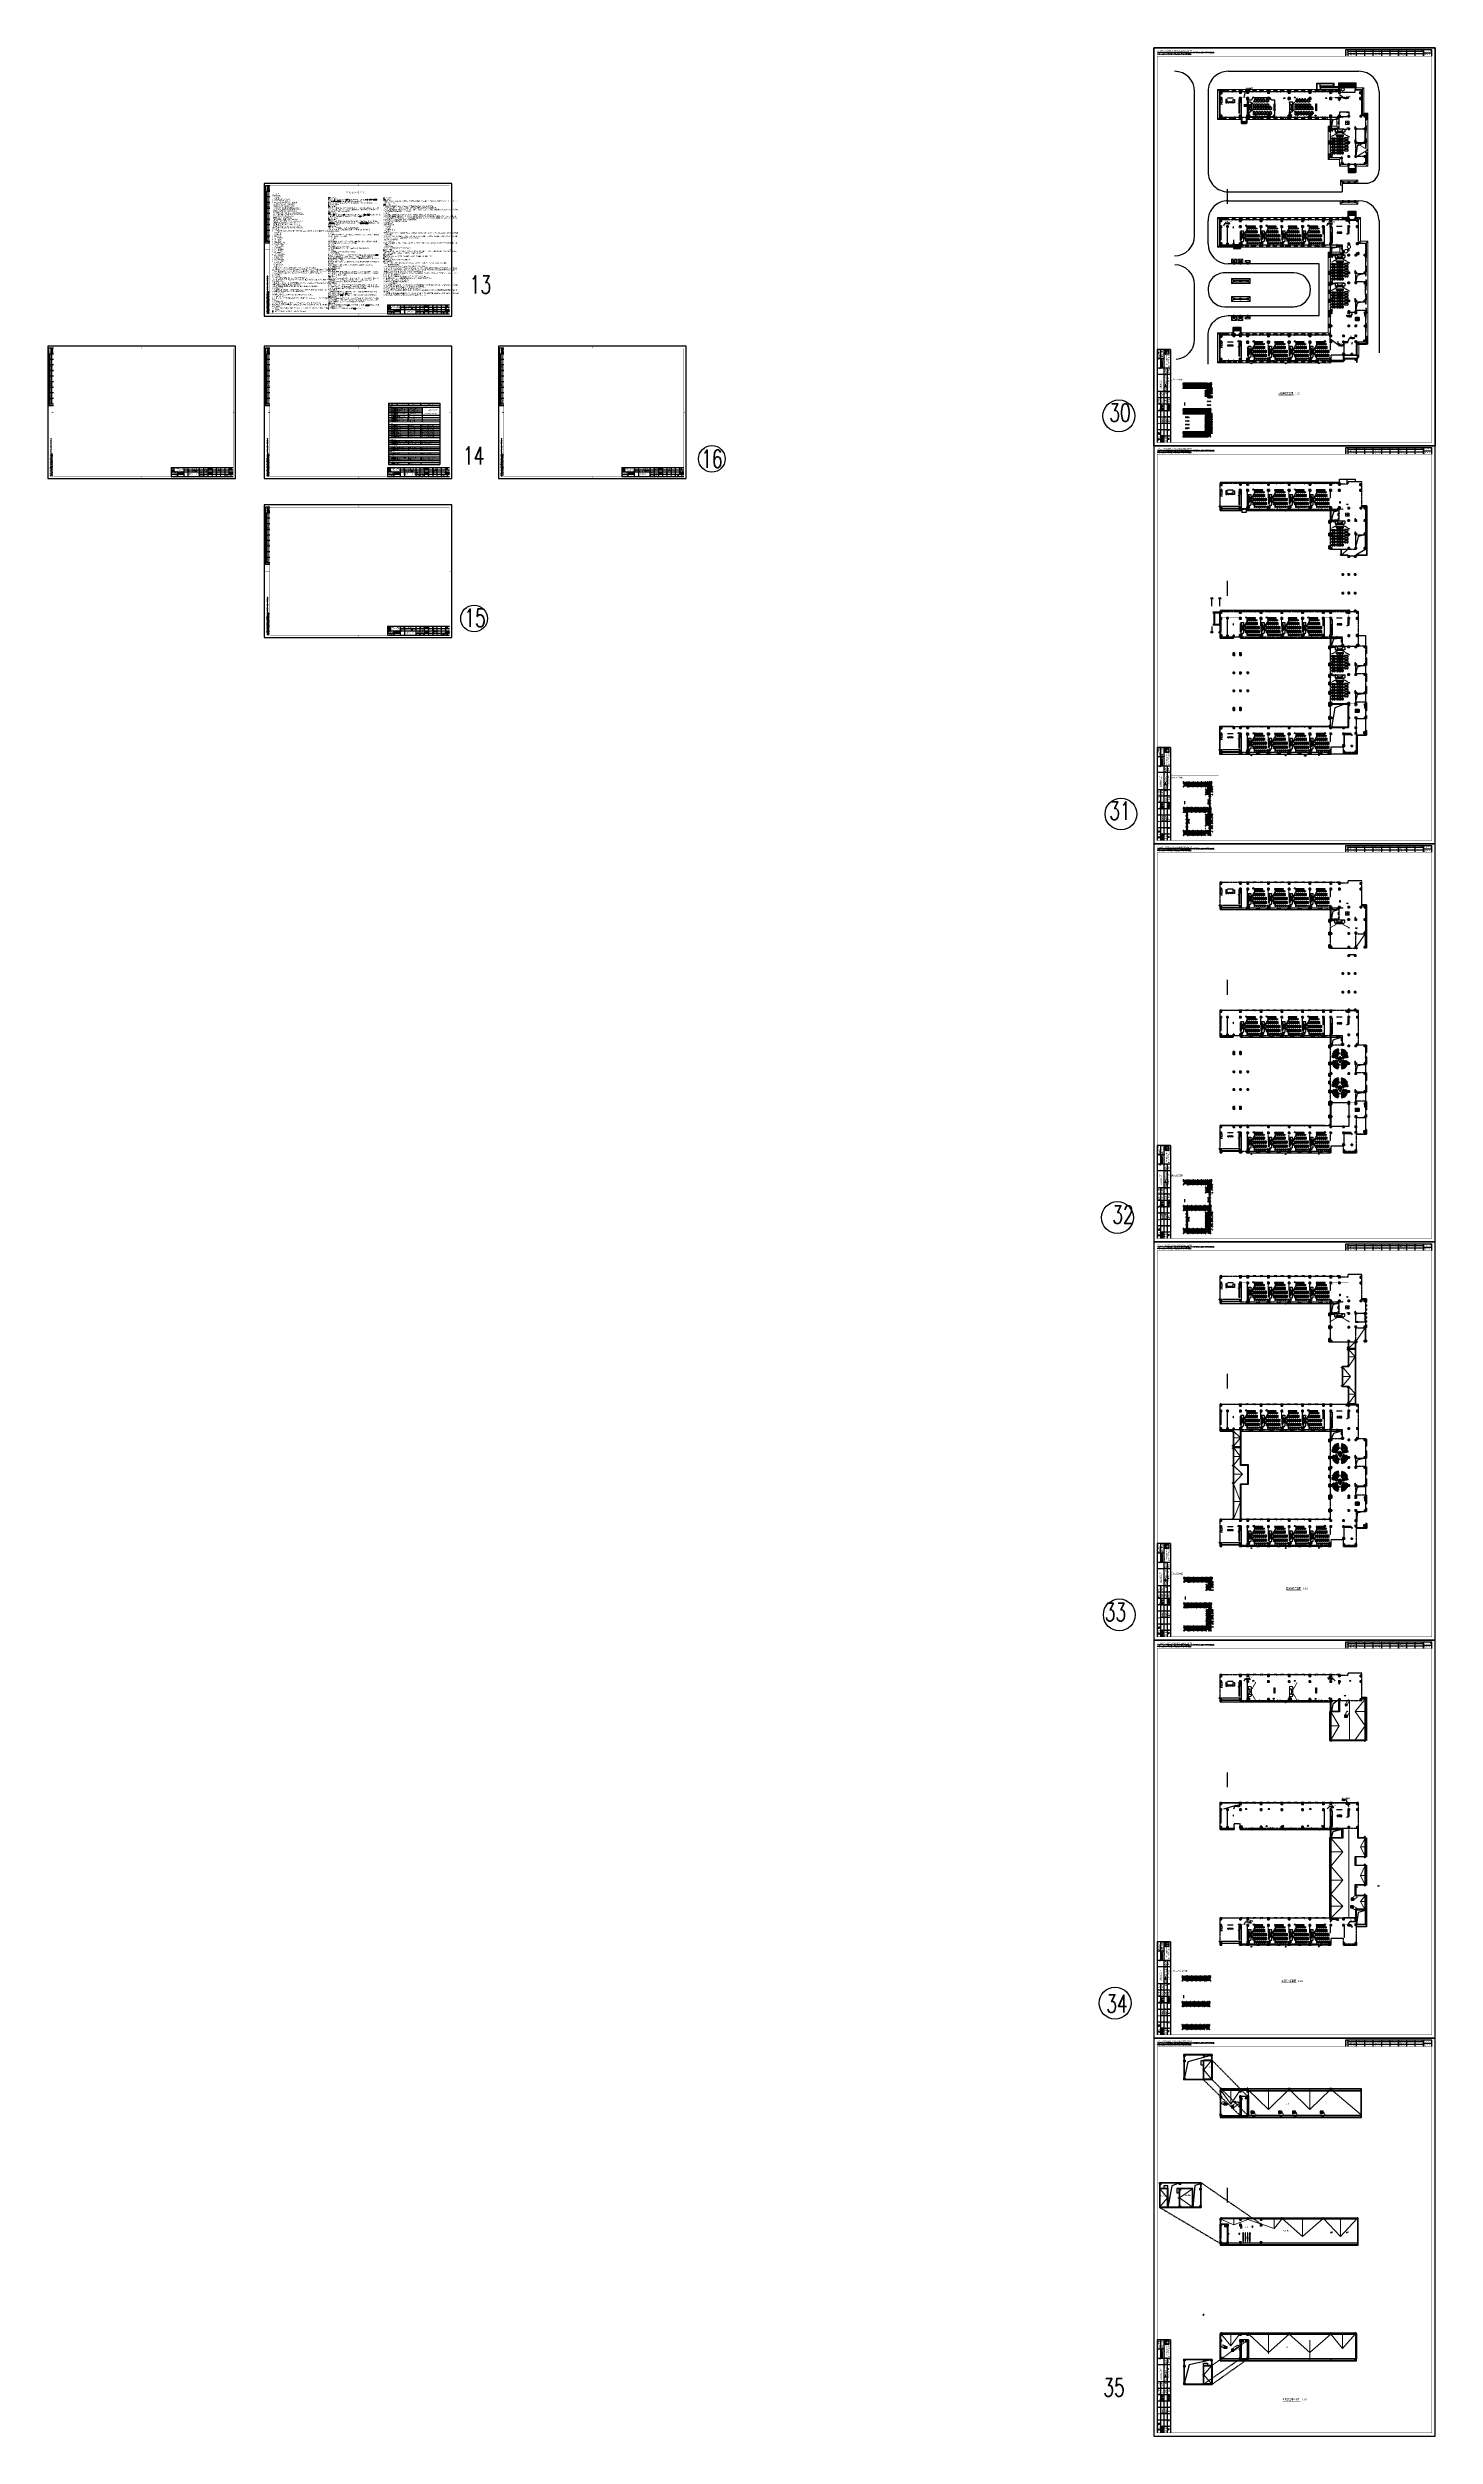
# Model space of a CAD drawing. Extents: x 196430 to 818205, y 904526 to 1974626.
import ezdxf
from ezdxf.enums import TextEntityAlignment as Align

# ---------------------------------------------------------------- set-up
doc = ezdxf.new("R2010")
doc.units = 0
doc.header["$LTSCALE"] = 1000
doc.header["$MEASUREMENT"] = 0
for name, pattern in [('arch-1#教学楼$0$( Hidden )', [0.375, 0.25, -0.125]), ('arch-1#教学楼$0$DASH', [0.35, 0.25, -0.1]), ('arch-1#教学楼$0$HIDDEN2', [4.7625, 3.175, -1.5875]), ('arch-1#教学楼$0$PHANTOM2', [1.25, 0.625, -0.125, 0.125, -0.125, 0.125, -0.125]), ('CONTINOUS', [0]), ('HIDDEN', [0.375, 0.25, -0.125])]:
    doc.linetypes.add(name, pattern=pattern)
for name, color, linetype in [('02.设计说明及图例$0$0弱电-安防', 1, 'Continuous'), ('02.设计说明及图例$0$0弱电-有线', 4, 'Continuous'), ('0弱电-BA', 7, 'Continuous'), ('0弱电-安防', 1, 'Continuous'), ('0弱电-布线', 3, 'Continuous'), ('0弱电-排队叫号', 7, 'Continuous'), ('0弱电-智能卡', 7, 'Continuous'), ('0弱电-有线', 4, 'Continuous'), ('A', 3, 'Continuous'), ('arch', 8, 'Continuous'), ('arch-1#教学楼$0$$3$A-Ground(室外构件)', 8, 'Continuous'), ('arch-1#教学楼$0$0-消防', 8, 'Continuous'), ('arch-1#教学楼$0$0.25', 8, 'Continuous'), ('arch-1#教学楼$0$1-家具', 8, 'Continuous'), ('arch-1#教学楼$0$4', 8, 'Continuous'), ('arch-1#教学楼$0$_0', 8, 'Continuous'), ('arch-1#教学楼$0$A-ANNO-TEXT', 8, 'Continuous'), ('arch-1#教学楼$0$A-FINI', 8, 'Continuous'), ('arch-1#教学楼$0$DIM_LEAD', 8, 'Continuous'), ('arch-1#教学楼$0$DUCT-排风管设备', 8, 'Continuous'), ('arch-1#教学楼$0$EQUIP_消防', 8, 'Continuous'), ('arch-1#教学楼$0$fur', 8, 'Continuous'), ('arch-1#教学楼$0$GXYZ', 8, 'Continuous'), ('arch-1#教学楼$0$LATRINE', 8, 'Continuous'), ('arch-1#教学楼$0$line', 8, 'Continuous'), ('arch-1#教学楼$0$LVTRY', 8, 'Continuous'), ('arch-1#教学楼$0$O-洞口', 8, 'Continuous'), ('arch-1#教学楼$0$PUB_TEXT', 8, 'Continuous'), ('arch-1#教学楼$0$S_E_STAIR', 8, 'Continuous'), ('arch-1#教学楼$0$VPIPE-雨水', 8, 'Continuous'), ('arch-1#教学楼$0$WALL_METAL', 8, 'Continuous'), ('arch-1#教学楼$0$WATER', 8, 'Continuous'), ('arch-1#教学楼$0$yandao', 8, 'Continuous'), ('arch-1#教学楼$0$Z-电器', 8, 'Continuous'), ('arch-1#教学楼$0$保温', 8, 'Continuous'), ('arch-1#教学楼$0$保温层', 8, 'arch-1#教学楼$0$DASH'), ('arch-1#教学楼$0$剪力墙', 8, 'Continuous'), ('arch-1#教学楼$0$卫生洁具', 8, 'Continuous'), ('arch-1#教学楼$0$卫生间', 8, 'Continuous'), ('arch-1#教学楼$0$图层4', 8, 'Continuous'), ('arch-1#教学楼$0$挡烟垂壁', 8, 'Continuous'), ('arch-1#教学楼$0$条件', 8, 'Continuous'), ('arch-1#教学楼$0$柱填充', 8, 'Continuous'), ('arch-1#教学楼$0$栏杆', 8, 'Continuous'), ('arch-1#教学楼$0$水箱', 8, 'Continuous'), ('arch-1#教学楼$0$污水标注', 8, 'Continuous'), ('arch-1#教学楼$0$空调', 8, 'Continuous'), ('arch-1#教学楼$0$窗台', 8, 'Continuous'), ('arch-1#教学楼$0$线脚', 8, 'Continuous'), ('arch-1#教学楼$0$虚线墙体', 8, 'Continuous'), ('arch-1#教学楼$0$设备标注', 8, 'Continuous'), ('arch-1#教学楼$0$连廊', 8, 'Continuous'), ('DIAN', 3, 'Continuous'), ('DIM_SYMB', 3, 'Continuous'), ('DQ', 211, 'Continuous'), ('EQUIP-安防', 3, 'Continuous'), ('EQUIP-广播', 3, 'Continuous'), ('EQUIP-消防', 3, 'Continuous'), ('EQUIP-照明', 3, 'Continuous'), ('EQUIP-电视', 3, 'Continuous'), ('EQUIP-通讯', 3, 'Continuous'), ('FRAME', 7, 'Continuous'), ('lpsz', 181, 'Continuous'), ('LWIRE', 4, 'Continuous'), ('sm', 3, 'Continuous'), ('T', 3, 'Continuous'), ('TK', 7, 'Continuous'), ('图号', 3, 'Continuous'), ('安泰智能照明', 4, 'Continuous'), ('广播层', 7, 'Continuous'), ('电子签名', 3, 'Continuous')]:
    doc.layers.add(name, color=color, linetype=linetype)
doc.layers.add('20200513图审意见修改', color=6, linetype='Continuous', plot=False)
for name, color, linetype, lineweight in [('arch-1#教学楼$0$3T_GLASS', 8, 'Continuous', 0), ('arch-1#教学楼$0$AC', 8, 'arch-1#教学楼$0$HIDDEN2', 25), ('arch-1#教学楼$0$AXIS', 8, 'Continuous', 25), ('arch-1#教学楼$0$AXIS_TEXT', 8, 'Continuous', 25), ('arch-1#教学楼$0$FLOR-SPCL', 8, 'Continuous', 13), ('arch-1#教学楼$0$GPS-TXT', 8, 'Continuous', 25), ('arch-1#教学楼$0$HANDRAIL', 8, 'Continuous', 0), ('arch-1#教学楼$0$HV-fm', 8, 'Continuous', 18), ('arch-1#教学楼$0$PUB_HATCH', 8, 'Continuous', 9), ('arch-1#教学楼$0$PUB_TITLE', 8, 'Continuous', 25), ('arch-1#教学楼$0$STAIR', 8, 'Continuous', 25), ('arch-1#教学楼$0$SURFACE', 8, 'Continuous', 25), ('arch-1#教学楼$0$WALL', 8, 'Continuous', 50), ('arch-1#教学楼$0$WINDOW', 8, 'Continuous', 25), ('arch-1#教学楼$0$家具', 8, 'Continuous', 9), ('arch-1#教学楼$0$砼柱', 8, 'Continuous', 35), ('arch-1#教学楼$0$细线', 8, 'Continuous', 13), ('GPS-TXT', 7, 'Continuous', 25), ('PUB_TITLE', 4, 'Continuous', 25)]:
    doc.layers.add(name, color=color, linetype=linetype, lineweight=lineweight)
doc.styles.add('-黑体', font='simhei.ttf', dxfattribs={"width": 0.8})
doc.styles.add('02.设计说明及图例$0$宋体2', font='', dxfattribs={"width": 0.8})
doc.styles.add('_TEL_ATTDEF', font='GBENOR', dxfattribs={"width": 0.8, "height": 3, "bigfont": 'GBCBIG'})
doc.styles.add('_TEL_DIM', font='chmltxt.shx', dxfattribs={"width": 0.7, "height": 3.5, "bigfont": 'chmlhz.shx'})
doc.styles.add('arch-1#教学楼$0$_TCH_AXIS', font='COMPLEX', dxfattribs={"bigfont": 'GBCBIG'})
doc.styles.add('arch-1#教学楼$0$_TCH_DIM', font='SIMPLEX', dxfattribs={"bigfont": 'GBCBIG'})
doc.styles.add('arch-1#教学楼$0$_TCH_DIM_T3', font='SIMPLEX', dxfattribs={"width": 0.706, "bigfont": 'GBCBIG'})
doc.styles.add('arch-1#教学楼$0$_TCH_DYN', font='')
doc.styles.add('arch-1#教学楼$0$_THVAC_DIM', font='SIMPLEX', dxfattribs={"width": 0.8, "height": 3.5, "bigfont": 'HZTXT'})
doc.styles.add('arch-1#教学楼$0$chml', font='gbenor.shx', dxfattribs={"bigfont": 'gbcbig.shx'})
doc.styles.add('arch-1#教学楼$0$COMPLEX', font='COMPLEX')
doc.styles.add('arch-1#教学楼$0$DIM_FONT', font='SIMPLEX.shx', dxfattribs={"width": 0.6})
doc.styles.add('arch-1#教学楼$0$FRAME-3', font='romans.shx', dxfattribs={"width": 1.2, "bigfont": 'hztxt.shx'})
doc.styles.add('arch-1#教学楼$0$Standard', font='gbenor.shx', dxfattribs={"bigfont": 'gbcbig.shx'})
doc.styles.add('chml', font='CHMLTXT', dxfattribs={"width": 0.7, "bigfont": 'CHMLHZ'})
doc.styles.add('FRAME-1', font='simhei.ttf')
doc.styles.add('FRAME-2', font='', dxfattribs={"height": 3000})
doc.styles.add('FRAME-3', font='romans.shx', dxfattribs={"width": 0.7, "bigfont": 'hztxt.shx'})
doc.styles.add('HZ', font='chmltxt.shx', dxfattribs={"width": 0.7, "bigfont": 'hztxt.shx'})
doc.styles.get("Standard").update_dxf_attribs({"font": 'gbenor.shx', "bigfont": 'gbcbig.shx'})
doc.styles.add('ZJ_zm', font='tssdeng(2).shx', dxfattribs={"width": 0.75, "bigfont": 'tssdchn(2).shx'})
doc.styles.add('宋体2', font='', dxfattribs={"width": 0.8})
doc.styles.add('黑体', font='simhei.ttf', dxfattribs={"height": 10})
doc.styles.get('02.设计说明及图例$0$宋体2').set_extended_font_data('SimSun')
doc.styles.get('arch-1#教学楼$0$_TCH_DYN').set_extended_font_data('SimSun')
doc.styles.get('FRAME-2').set_extended_font_data('楷体_GB2312')
doc.styles.get('宋体2').set_extended_font_data('SimSun')
doc.linetypes.add('arch-1#教学楼$0$XH_LINE', pattern='A,2,-0.2,["XH",arch-1#教学楼$0$Standard,S=0.15,R=0,X=-0.15,Y=-0.08],-0.15', length=2.35)
pattern_1 = [(135, (6908545.86, -5736661.47), (-112.2532015, -112.2532015), []), (225, (6908545.86, -5736661.47), (112.2532015, -112.2532015), [])]
pattern_2 = [(225, (7279260.34, 1352429.265), (44.9012806, -44.9012806), []), (315, (7279260.34, 1352429.265), (44.9012806, 44.9012806), [])]
pattern_3 = [(45, (0, 0), (-224.506403, 224.506403), [])]
pattern_4 = [(45, (0, 0), (-336.759605, 336.759605), []), (135, (0, 0), (-336.759605, -336.759605), [])]

# ---------------------------------------------------------------- blocks, each defined once
blk = doc.blocks.new('arch-1#教学楼$0$A$C229B5E25')
at = {"layer": 'arch-1#教学楼$0$LATRINE'}
for points in [[(0, 2150), (0, 1600), (500, 1600), (500, 2150), (0, 2150)], [(500, 2150), (0, 1600)], [(0, 2150), (500, 1600)], [(0, 1350), (0, 800), (500, 800), (500, 1350), (0, 1350)], [(500, 1350), (0, 800)], [(0, 1350), (500, 800)], [(0, 550), (0, 0), (500, 0), (500, 550), (0, 550)], [(500, 550), (0, 0)], [(0, 550), (500, 0)]]:
    blk.add_lwpolyline(points, dxfattribs=at)
blk = doc.blocks.new('arch-1#教学楼$0$GPS_ws_dlpm')
for p, q in [((-100, 9), (-9, 100)), ((-93, -37), (37, 93)), ((-71, -71), (71, 71)), ((-35, -94), (94, 35)), ((11, -99), (99, -11))]:
    blk.add_line(p, q)
blk.add_circle((0, 0), 100)
blk = doc.blocks.new('arch-1#教学楼$0$eeg')
at = {"layer": 'arch-1#教学楼$0$fur'}
blk.add_lwpolyline([(131554, 140917), (131854, 140917), (131854, 140117), (131554, 140117)], close=True, dxfattribs=at)
blk.add_lwpolyline([(131854, 140917), (131554, 140117), (131554, 140917), (131854, 140117)], dxfattribs=at)
blk = doc.blocks.new('arch-1#教学楼$0$yhtyhtyhtyyt')
at = {"layer": 'arch-1#教学楼$0$LVTRY'}
blk.add_lwpolyline([(552754, 134722), (552754, 133772), (552354, 133772), (552354, 134722)], close=True, dxfattribs=at)
at = {"layer": 'arch-1#教学楼$0$LVTRY', "linetype": 'Continuous', "flags": 128}
for points in [[(552354, 134372), (552454, 134372)], [(552354, 134072), (552454, 134072)]]:
    blk.add_lwpolyline(points, dxfattribs=at)
at = {"layer": 'arch-1#教学楼$0$PUB_HATCH', "linetype": 'arch-1#教学楼$0$DASH'}
for p, q in [((552454, 135172), (555861, 141072)), ((552454, 138772), (555919, 132772))]:
    blk.add_line(p, q, dxfattribs=at)
at = {"layer": 'arch-1#教学楼$0$家具'}
for points in [[(552354, 138772), (552354, 139172), (553554, 139172), (553954, 138772), (553954, 135172)], [(552354, 138772), (552454, 138772), (552454, 135172), (552354, 135172)], [(552354, 135172), (552354, 134772), (553554, 134772), (553954, 135172), (553954, 138772)]]:
    blk.add_lwpolyline(points, dxfattribs=at)
blk.add_lwpolyline([(553954, 138053), (553954, 135653), (553254, 135653), (553254, 138053)], close=True, dxfattribs=at)
for p in [(432600, -2252), (432600, -3052), (432600, -3852)]:
    blk.add_blockref('arch-1#教学楼$0$eeg', p, dxfattribs=at)
blk = doc.blocks.new('arch-1#教学楼$0$2121212121')
at = {"layer": 'arch-1#教学楼$0$fur'}
for points in [[(552354, 138772), (552354, 139172), (553554, 139172), (553954, 138772), (553954, 135172)], [(552354, 138772), (552454, 138772), (552454, 135172), (552354, 135172)], [(552354, 135172), (552354, 134772), (553554, 134772), (553954, 135172), (553954, 138772)]]:
    blk.add_lwpolyline(points, dxfattribs=at)
blk.add_lwpolyline([(553954, 138053), (553954, 135653), (553254, 135653), (553254, 138053)], close=True, dxfattribs=at)
at = {"layer": 'arch-1#教学楼$0$LVTRY'}
blk.add_lwpolyline([(552754, 134722), (552754, 133772), (552354, 133772), (552354, 134722)], close=True, dxfattribs=at)
at = {"layer": 'arch-1#教学楼$0$LVTRY', "linetype": 'Continuous', "flags": 128}
for points in [[(552354, 134372), (552454, 134372)], [(552354, 134072), (552454, 134072)]]:
    blk.add_lwpolyline(points, dxfattribs=at)
at = {"layer": 'arch-1#教学楼$0$PUB_HATCH', "linetype": 'arch-1#教学楼$0$DASH'}
for p, q in [((552454, 135172), (556063, 141422)), ((552454, 138772), (555659, 133223))]:
    blk.add_line(p, q, dxfattribs=at)
blk = doc.blocks.new('arch-1#教学楼$0$JUJ3')
at = {"layer": 'arch-1#教学楼$0$FLOR-SPCL'}
blk.add_circle((2208232, 31060), 22.5, dxfattribs=at)
for centre, radius, start, end in [((2208402, 31059), 348, 162.409879, 179.73087), ((2208402, 31059), 348, 179.73087, 197.05186), ((2208328, 31036), 271, 197.05186, 216.707478), ((2208328, 31082), 271, 142.754261, 162.409879), ((2208399, 31059), 329, 162.890926, 179.730803), ((2208399, 31059), 329, 179.730803, 196.570679), ((2208324, 31082), 251, 143.574163, 162.890926), ((2208324, 31037), 251, 196.570679, 215.887442), ((2208142, 30877), 41.8, 41.964603, 138.868451), ((2208281, 31001), 213, 216.707478, 240.913604), ((2208143, 31242), 41.4, 220.041263, 318.047403), ((2208282, 31118), 213, 118.548135, 142.754261), ((2208276, 31002), 192, 215.887442, 240.184041), ((2208277, 31117), 192, 119.277564, 143.574163), ((2208433, 31059), 305, 163.690409, 179.730803), ((2208433, 31059), 305, 179.730803, 195.771196), ((2208355, 31037), 224, 195.771196, 214.495586), ((2208355, 31082), 224, 144.966019, 163.690409), ((2208306, 31003), 165, 214.495586, 238.903843), ((2208306, 31116), 165, 120.557762, 144.966019), ((2208251, 30948), 151, 240.913604, 269.73087), ((2208252, 31172), 151, 89.73087, 118.548135), ((2208246, 30949), 131, 240.184041, 269.730803), ((2208247, 31171), 131, 89.730803, 119.277564), ((2208275, 30951), 104, 238.903843, 269.730803), ((2208276, 31168), 104, 89.730803, 120.557762), ((2208246, 30949), 131, 269.730803, 299.277564), ((2208247, 31171), 131, 60.184041, 89.730803), ((2208251, 30948), 151, 269.73087, 298.548135), ((2208252, 31172), 151, 60.913604, 89.73087), ((2208275, 30951), 104, 269.730803, 300.557762), ((2208276, 31168), 104, 58.903843, 89.730803), ((2208216, 31002), 192, 299.277564, 323.574163), ((2208216, 31117), 192, 35.887442, 60.184041), ((2208222, 31002), 213, 298.548135, 322.754261), ((2208222, 31118), 213, 36.707478, 60.913604), ((2208244, 31003), 165, 300.557762, 324.966019), ((2208244, 31116), 165, 34.495586, 58.903843), ((2208168, 31037), 251, 323.574163, 342.890926), ((2208169, 31083), 251, 16.570679, 35.887442), ((2208195, 31038), 224, 324.966019, 343.690409), ((2208195, 31082), 224, 15.771196, 34.495586), ((2208175, 31037), 271, 322.754261, 342.409879), ((2208175, 31083), 271, 17.05186, 36.707478), ((2208093, 31060), 329, 342.890926, 359.730803), ((2208093, 31060), 329, 359.730803, 16.570679), ((2208118, 31060), 305, 343.690409, 359.730803), ((2208118, 31060), 305, 359.730803, 15.771196), ((2208102, 31060), 348, 342.409879, 359.73087), ((2208102, 31060), 348, 359.73087, 17.05186)]:
    blk.add_arc(centre, radius, start, end, dxfattribs=at)
blk = doc.blocks.new('arch-1#教学楼$0$$lvtry$00000219')
at = {"color": 0}
for p, q in [((-124, -91, 0), (-43, -216, 0)), ((-116, -76, 0), (116, -76, 0)), ((43, -216, 0), (124, -91, 0))]:
    blk.add_line(p, q, dxfattribs=at)
at = {"color": 0, "elevation": 0}
blk.add_lwpolyline([(69, -231, -0.57735027), (-69, -231), (-162, -88, -0.1453776), (-170, -61), (-170, 0), (170, 0), (170, -61, -0.1453776), (162, -88)], format="xyb", close=True, dxfattribs=at)
at = {"color": 0}
for centre, radius in [((0, -177, 0), 20), ((0, -38, 0), 17.7)]:
    blk.add_circle(centre, radius, dxfattribs=at)
for centre, radius, start, end in [((-116, -86, 0), 10, 90, 213.086303), ((0, -191, 0), 50, 210, 330), ((116, -86, 0), 10, 326.913697, 90)]:
    blk.add_arc(centre, radius, start, end, dxfattribs=at)
for p in [(0, -38, 0), (0, -177, 0)]:
    blk.add_point(p, dxfattribs=at)
blk = doc.blocks.new('arch-1#教学楼$0$wetwertyr')
at = {"layer": 'arch-1#教学楼$0$AC', "linetype": 'arch-1#教学楼$0$DASH'}
blk.add_lwpolyline([(7654325, 2471000), (7655125, 2471000), (7655125, 2470700), (7654325, 2470700)], close=True, dxfattribs=at)
at = {"layer": 'arch-1#教学楼$0$AC', "style": 'arch-1#教学楼$0$_TCH_DYN'}
blk.add_text('A\\C', height=227.8, dxfattribs=at).set_placement((7654485, 2470743))
blk = doc.blocks.new('arch-1#教学楼$0$$plan$00002409')
at = {"layer": 'arch-1#教学楼$0$fur'}
blk.add_lwpolyline([(1200, -600), (0, -600), (0, 0), (1200, 0)], close=True, dxfattribs=at)
for centre in [(300, -785), (900, -785)]:
    blk.add_circle(centre, 150, dxfattribs=at)
blk = doc.blocks.new('arch-1#教学楼$0$$plan$00003723')
at = {"layer": 'arch-1#教学楼$0$yandao'}
for p, q in [((112, -160), (112, -92)), ((112, -258), (112, -190)), ((137, -67), (463, -67)), ((463, -283), (137, -283)), ((488, -92), (488, -258))]:
    blk.add_line(p, q, dxfattribs=at)
for points in [[(555, -164), (555, -50, 0.41421356), (505, 0), (95, 0, 0.41421356), (45, -50), (45, -300, 0.41421356), (95, -350), (369, -350)], [(45, -164), (45, -50, -0.41421356), (95, 0), (505, 0, -0.41421356), (555, -50), (555, -300, -0.41421356), (505, -350), (231, -350)]]:
    blk.add_lwpolyline(points, format="xyb", dxfattribs=at)
for points in [[(182, -160), (45, -160)], [(182, -190), (45, -190)]]:
    blk.add_lwpolyline(points, dxfattribs=at)
blk.add_circle((212, -175), 33.3, dxfattribs=at)
for centre, start, end in [((137, -92), 90, 180), ((137, -258), 180, 270), ((463, -92), 0, 90), ((463, -258), 270, 0)]:
    blk.add_arc(centre, 25, start, end, dxfattribs=at)
blk = doc.blocks.new('arch-1#教学楼$0$huaxue')
at = {"layer": 'arch-1#教学楼$0$$3$A-Ground(室外构件)'}
for points in [[(6615480, 1750733), (6615480, 1751133), (6616680, 1751133), (6617080, 1750733), (6617080, 1747133)], [(6615480, 1750733), (6615580, 1750733), (6615580, 1747133), (6615480, 1747133)], [(6615480, 1747133), (6615480, 1746733), (6616680, 1746733), (6617080, 1747133), (6617080, 1750733)]]:
    blk.add_lwpolyline(points, dxfattribs=at)
blk.add_lwpolyline([(6617080, 1750014), (6617080, 1747614), (6616380, 1747614), (6616380, 1750014)], close=True, dxfattribs=at)
at = {"layer": 'arch-1#教学楼$0$LVTRY'}
blk.add_lwpolyline([(6615880, 1746683), (6615880, 1745733), (6615480, 1745733), (6615480, 1746683)], close=True, dxfattribs=at)
at = {"layer": 'arch-1#教学楼$0$LVTRY', "linetype": 'Continuous', "flags": 128}
for points in [[(6615480, 1746333), (6615580, 1746333)], [(6615480, 1746033), (6615580, 1746033)]]:
    blk.add_lwpolyline(points, dxfattribs=at)
at = {"layer": 'arch-1#教学楼$0$PUB_HATCH', "linetype": 'arch-1#教学楼$0$DASH'}
for p, q in [((6615580, 1747133), (6618987, 1753033)), ((6615580, 1750733), (6619045, 1744733))]:
    blk.add_line(p, q, dxfattribs=at)
at = {"layer": 'arch-1#教学楼$0$0.25', "color": 6, "xscale": -1, "rotation": 180}
for p in [(6617946, 1748758), (6617946, 1745308), (6618546, 1752208), (6619146, 1748758), (6619146, 1745308), (6619746, 1752208), (6620346, 1748758), (6620346, 1745308), (6620946, 1752208), (6621546, 1748758), (6621546, 1745308), (6622146, 1752208), (6622746, 1748758), (6622746, 1745308), (6623695, 1752208), (6623946, 1748758), (6623946, 1745308), (6625146, 1748758), (6625146, 1745308)]:
    blk.add_blockref('arch-1#教学楼$0$$plan$00003723', p, dxfattribs=at)
at = {"layer": 'arch-1#教学楼$0$家具'}
for name, p, rotation in [('arch-1#教学楼$0$$plan$00003723', (6617125, 1747264), 180), ('arch-1#教学楼$0$$plan$00002409', (6617991, 1749108), 90), ('arch-1#教学楼$0$$plan$00002409', (6617991, 1747558), 90), ('arch-1#教学楼$0$$plan$00002409', (6617991, 1745658), 90), ('arch-1#教学楼$0$$plan$00002409', (6618591, 1751008), 90), ('arch-1#教学楼$0$$plan$00002409', (6619191, 1749108), 90), ('arch-1#教学楼$0$$plan$00002409', (6619191, 1747558), 90), ('arch-1#教学楼$0$$plan$00002409', (6619191, 1745658), 90), ('arch-1#教学楼$0$$plan$00002409', (6619791, 1751008), 90), ('arch-1#教学楼$0$$plan$00002409', (6620391, 1749108), 90), ('arch-1#教学楼$0$$plan$00002409', (6620391, 1747558), 90), ('arch-1#教学楼$0$$plan$00002409', (6620391, 1745658), 90), ('arch-1#教学楼$0$$plan$00002409', (6620991, 1751008), 90), ('arch-1#教学楼$0$$plan$00002409', (6621591, 1749108), 90), ('arch-1#教学楼$0$$plan$00002409', (6621591, 1747558), 90), ('arch-1#教学楼$0$$plan$00002409', (6621591, 1745658), 90), ('arch-1#教学楼$0$$plan$00002409', (6622191, 1751008), 90), ('arch-1#教学楼$0$$plan$00002409', (6622791, 1749108), 90), ('arch-1#教学楼$0$$plan$00002409', (6622791, 1747558), 90), ('arch-1#教学楼$0$$plan$00002409', (6622791, 1745658), 90), ('arch-1#教学楼$0$$plan$00002409', (6623740, 1751008), 90), ('arch-1#教学楼$0$$plan$00002409', (6623991, 1749108), 90), ('arch-1#教学楼$0$$plan$00002409', (6623991, 1747558), 90), ('arch-1#教学楼$0$$plan$00002409', (6623991, 1745658), 90), ('arch-1#教学楼$0$$plan$00002409', (6625191, 1747558), 90), ('arch-1#教学楼$0$$plan$00002409', (6625191, 1745658), 90)]:
    blk.add_blockref(name, p, dxfattribs=dict(at, rotation=rotation))
for p in [(6495726, 1609400), (6495726, 1608600), (6495726, 1607800), (6495726, 1607000)]:
    blk.add_blockref('arch-1#教学楼$0$eeg', p, dxfattribs=at)
blk = doc.blocks.new('arch-1#教学楼$0$$plan$00001613')
at = {"color": 0}
for p, q in [((-260, -140), (-260, 140)), ((-200, 170), (-200, -170))]:
    blk.add_line(p, q, dxfattribs=at)
blk.add_lwpolyline([(-430, -170), (-200, -170), (-200, -220, 0.41421356), (-170, -250), (-30, -250, 0.41421356), (0, -220), (0, 220, 0.41421356), (-30, 250), (-170, 250, 0.41421356), (-200, 220), (-200, 170), (-430, 170)], format="xyb", dxfattribs=at)
for centre, radius, start, end in [((-590, 0), 110, 123.450858, 236.549142), ((-413, -227), 398, 67.450475, 126.638145), ((-413, 227), 398, 233.361855, 292.549525)]:
    blk.add_arc(centre, radius, start, end, dxfattribs=at)
blk = doc.blocks.new('arch-1#教学楼$0$$plan$00000343')
at = {"lineweight": 13}
for p, q in [((-279, -123), (-251, -123)), ((-277, -51), (-251, -51)), ((-232, -26), (-232, -79)), ((-232, -79), (-154, -79)), ((-191, -100), (-232, -127)), ((-232, -127), (-232, -335)), ((-232, -335), (-191, -381)), ((-191, -100), (189, -100)), ((-149, -84), (-149, -100)), ((148, -84), (148, -100)), ((232, -79), (153, -79)), ((232, -335), (191, -381)), ((192, -101), (232, -127)), ((232, -26), (232, -79)), ((232, -127), (232, -335)), ((279, -51), (253, -51)), ((281, -123), (253, -123))]:
    blk.add_line(p, q, dxfattribs=at)
for p, q in [((-251, -26), (251, -26)), ((-251, -349), (-251, -26)), ((-221, -381), (-251, -349)), ((222, -381), (-221, -381)), ((0, -26), (-90, -26)), ((-90, -26), (90, -26)), ((222, -381), (251, -349)), ((251, -349), (251, -26))]:
    blk.add_line(p, q)
for points in [[(-280, 0), (-280, -350)], [(-280, 0), (280, 0)], [(280, 0), (280, -350)], [(-280, -350), (-230, -410)], [(-230, -410), (230, -410)], [(280, -350), (230, -410)]]:
    blk.add_lwpolyline(points)
for centre, radius in [((-89, -56), 15), ((1, -182), 24.9), ((1, -44), 8), ((91, -54), 15)]:
    blk.add_circle(centre, radius, dxfattribs=at)
blk.add_circle((1, -182), 33.1)
for centre, start, end in [((-154, -84), 0, 90), ((153, -84), 90, 180), ((189, -105), 57.244353, 90)]:
    blk.add_arc(centre, 5, start, end, dxfattribs=at)
blk = doc.blocks.new('arch-1#教学楼$0$A$C4C5E45CD')
at = {"layer": 'arch-1#教学楼$0$卫生洁具'}
for p, q in [((0, 0), (0, 520)), ((40, 520), (40, 467)), ((700, 467), (40, 467)), ((40, 437), (40, 0)), ((700, 437), (40, 437)), ((700, 520), (700, 467)), ((700, 437), (700, 0)), ((720, 540), (720, 540)), ((740, 0), (740, 520))]:
    blk.add_line(p, q, dxfattribs=at)
for centre, radius, start, end in [((20, 520), 20, 89.999358, 179.999444), ((20, 520), 20, 359.999982, 90.000068), ((40, 452), 15, 90.000048, 270.000048), ((720, 520), 20, 89.999932, 180.000018), ((700, 452), 15, 270.000048, 90.000048), ((720, 520), 20, 0.000556, 90.000642)]:
    blk.add_arc(centre, radius, start, end, dxfattribs=at)
at = {"layer": 'arch-1#教学楼$0$卫生洁具', "rotation": 180.0000000000095}
blk.add_blockref('arch-1#教学楼$0$$plan$00000343', (373, 0), dxfattribs=at)
blk = doc.blocks.new('arch-1#教学楼$0$A$C161A34C9')
for p, q in [((40, 531), (40, 20)), ((80, 531), (40, 531)), ((60, 0), (60, 0)), ((80, 20), (80, 531))]:
    blk.add_line(p, q)
for points in [[(0, 550), (0, 537), (120, 537), (120, 550)], [(22, 507), (22, 519), (14, 519), (14, 507)], [(36, 447), (36, 537), (22, 537), (22, 447)], [(85, 447), (85, 537), (98, 537), (98, 447)], [(98, 507), (98, 519), (106, 519), (106, 507)]]:
    blk.add_lwpolyline(points, close=True)
for start, end in [(180.000556, 270.000642), (269.999932, 0.000018)]:
    blk.add_arc((60, 20), 20, start, end)
blk = doc.blocks.new('arch-1#教学楼$0$jsjjs')
at = {"layer": 'arch-1#教学楼$0$fur'}
for points in [[(6686908, 1682736), (6686508, 1682736), (6686508, 1681536), (6686908, 1681136), (6690508, 1681136)], [(6690508, 1682736), (6690508, 1682636), (6686908, 1682636), (6686908, 1682736)], [(6690508, 1682736), (6690908, 1682736), (6690908, 1681536), (6690508, 1681136), (6686908, 1681136)]]:
    blk.add_lwpolyline(points, dxfattribs=at)
for points in [[(6688708, 1679536), (6687208, 1679536), (6687208, 1680136), (6688708, 1680136)], [(6689908, 1681136), (6687508, 1681136), (6687508, 1681836), (6689908, 1681836)], [(6690208, 1679536), (6688708, 1679536), (6688708, 1680136), (6690208, 1680136)], [(6686608, 1678236), (6685108, 1678236), (6685108, 1678836), (6686608, 1678836)], [(6686608, 1676936), (6685108, 1676936), (6685108, 1677536), (6686608, 1677536)], [(6686608, 1675636), (6685108, 1675636), (6685108, 1676236), (6686608, 1676236)], [(6686608, 1674336), (6685108, 1674336), (6685108, 1674936), (6686608, 1674936)], [(6686608, 1673036), (6685108, 1673036), (6685108, 1673636), (6686608, 1673636)], [(6686608, 1671736), (6685108, 1671736), (6685108, 1672336), (6686608, 1672336)], [(6688708, 1678236), (6687208, 1678236), (6687208, 1678836), (6688708, 1678836)], [(6688708, 1676936), (6687208, 1676936), (6687208, 1677536), (6688708, 1677536)], [(6688708, 1675636), (6687208, 1675636), (6687208, 1676236), (6688708, 1676236)], [(6688708, 1674336), (6687208, 1674336), (6687208, 1674936), (6688708, 1674936)], [(6688708, 1673036), (6687208, 1673036), (6687208, 1673636), (6688708, 1673636)], [(6688708, 1671736), (6687208, 1671736), (6687208, 1672336), (6688708, 1672336)], [(6690208, 1678236), (6688708, 1678236), (6688708, 1678836), (6690208, 1678836)], [(6690208, 1676936), (6688708, 1676936), (6688708, 1677536), (6690208, 1677536)], [(6690208, 1675636), (6688708, 1675636), (6688708, 1676236), (6690208, 1676236)], [(6690208, 1674336), (6688708, 1674336), (6688708, 1674936), (6690208, 1674936)], [(6690208, 1673036), (6688708, 1673036), (6688708, 1673636), (6690208, 1673636)], [(6690208, 1671736), (6688708, 1671736), (6688708, 1672336), (6690208, 1672336)], [(6690808, 1678236), (6692308, 1678236), (6692308, 1678836), (6690808, 1678836)], [(6690808, 1676936), (6692308, 1676936), (6692308, 1677536), (6690808, 1677536)], [(6690808, 1675636), (6692308, 1675636), (6692308, 1676236), (6690808, 1676236)], [(6690808, 1674336), (6692308, 1674336), (6692308, 1674936), (6690808, 1674936)], [(6690808, 1673036), (6692308, 1673036), (6692308, 1673636), (6690808, 1673636)]]:
    blk.add_lwpolyline(points, close=True, dxfattribs=at)
for centre in [(6685408, 1678052), (6685408, 1676752), (6685408, 1675452), (6685408, 1674152), (6685408, 1672852), (6685408, 1671552), (6686308, 1678052), (6686308, 1676752), (6686308, 1675452), (6686308, 1674152), (6686308, 1672852), (6686308, 1671552), (6687508, 1679352), (6687508, 1678052), (6687508, 1676752), (6687508, 1675452), (6687508, 1674152), (6687508, 1672852), (6687508, 1671552), (6688408, 1679352), (6688408, 1678052), (6688408, 1676752), (6688408, 1675452), (6688408, 1674152), (6688408, 1672852), (6688408, 1671552), (6689008, 1679352), (6689008, 1678052), (6689008, 1676752), (6689008, 1675452), (6689008, 1674152), (6689008, 1672852), (6689008, 1671552), (6689908, 1679352), (6689908, 1678052), (6689908, 1676752), (6689908, 1675452), (6689908, 1674152), (6689908, 1672852), (6689908, 1671552), (6691108, 1678052), (6691108, 1676752), (6691108, 1675452), (6691108, 1674152), (6691108, 1672852), (6692008, 1678052), (6692008, 1676752), (6692008, 1675452), (6692008, 1674152), (6692008, 1672852)]:
    blk.add_circle(centre, 150, dxfattribs=at)
at = {"layer": 'arch-1#教学楼$0$LVTRY'}
blk.add_lwpolyline([(6686458, 1682336), (6685508, 1682336), (6685508, 1682736), (6686458, 1682736)], close=True, dxfattribs=at)
at = {"layer": 'arch-1#教学楼$0$LVTRY', "linetype": 'Continuous', "flags": 128}
for points in [[(6685808, 1682736), (6685808, 1682636)], [(6686108, 1682736), (6686108, 1682636)]]:
    blk.add_lwpolyline(points, dxfattribs=at)
at = {"layer": 'arch-1#教学楼$0$PUB_HATCH', "linetype": 'arch-1#教学楼$0$DASH'}
for p, q in [((6690508, 1682636), (6684958, 1679432)), ((6686908, 1682636), (6693158, 1679028))]:
    blk.add_line(p, q, dxfattribs=at)
blk = doc.blocks.new('arch-1#教学楼$0$yyjs')
at = {"layer": 'arch-1#教学楼$0$1-家具'}
for p, q in [((6687611, 1322371), (6688017, 1322371)), ((6687611, 1321071), (6688017, 1321071)), ((6688830, 1322071), (6689249, 1322071)), ((6688830, 1321371), (6689249, 1321371)), ((6690795, 1322234), (6691072, 1322364)), ((6691441, 1320854), (6690795, 1322234)), ((6690840, 1322199), (6690955, 1322253)), ((6691442, 1320911), (6690840, 1322199)), ((6690859, 1322159), (6690974, 1322213)), ((6690878, 1322119), (6690993, 1322172)), ((6690896, 1322078), (6691012, 1322132)), ((6690915, 1322038), (6691030, 1322092)), ((6690934, 1321998), (6691049, 1322052)), ((6690953, 1321958), (6691068, 1322011)), ((6690955, 1322253), (6691557, 1320964)), ((6690972, 1321917), (6691087, 1321971)), ((6690991, 1321877), (6691106, 1321931)), ((6691009, 1321837), (6691124, 1321891)), ((6691023, 1324745), (6691023, 1324343)), ((6691023, 1319098), (6691023, 1318697)), ((6691028, 1321796), (6691143, 1321850)), ((6691047, 1321756), (6691162, 1321810)), ((6691061, 1322387), (6691590, 1322634)), ((6691061, 1322387), (6691728, 1320960)), ((6691066, 1321716), (6691181, 1321770)), ((6691085, 1321676), (6691200, 1321729)), ((6691104, 1321635), (6691219, 1321689)), ((6691107, 1322408), (6691774, 1320981)), ((6691155, 1322066), (6691109, 1322044)), ((6691109, 1322044), (6691496, 1321216)), ((6691122, 1321595), (6691237, 1321649)), ((6691141, 1321555), (6691256, 1321609)), ((6691542, 1321238), (6691155, 1322066)), ((6691160, 1321515), (6691275, 1321568)), ((6691179, 1321474), (6691294, 1321528)), ((6691198, 1321434), (6691313, 1321488)), ((6691216, 1321394), (6691332, 1321448)), ((6691235, 1321354), (6691350, 1321407)), ((6691254, 1321313), (6691369, 1321367)), ((6691273, 1321273), (6691388, 1321327)), ((6691292, 1321233), (6691407, 1321287)), ((6691311, 1321192), (6691426, 1321246)), ((6691314, 1322505), (6691981, 1321078)), ((6691323, 1323541), (6691323, 1323139)), ((6691323, 1320303), (6691323, 1319901)), ((6691329, 1321152), (6691444, 1321206)), ((6691330, 1322470), (6691606, 1322599)), ((6691348, 1321112), (6691463, 1321166)), ((6691357, 1322413), (6691403, 1322434)), ((6691367, 1321072), (6691482, 1321125)), ((6691415, 1322409), (6691369, 1322388)), ((6691378, 1322487), (6691424, 1322509)), ((6691568, 1322081), (6691378, 1322487)), ((6691425, 1322386), (6691379, 1322365)), ((6691386, 1321031), (6691501, 1321085)), ((6691436, 1322363), (6691390, 1322342)), ((6691447, 1322340), (6691401, 1322319)), ((6691405, 1320991), (6691520, 1321045)), ((6691458, 1322317), (6691412, 1322296)), ((6691468, 1322294), (6691422, 1322273)), ((6691424, 1322509), (6691614, 1322103)), ((6691424, 1320951), (6691539, 1321005)), ((6691479, 1322271), (6691433, 1322250)), ((6691717, 1320983), (6691441, 1320854)), ((6691442, 1320911), (6691557, 1320964)), ((6691490, 1322248), (6691444, 1322227)), ((6691449, 1322456), (6691633, 1322542)), ((6691501, 1322225), (6691455, 1322204)), ((6691708, 1322547), (6691461, 1322431)), ((6691511, 1322202), (6691465, 1322181)), ((6691736, 1322532), (6691471, 1322408)), ((6691522, 1322179), (6691476, 1322158)), ((6691755, 1322512), (6691482, 1322385)), ((6691533, 1322156), (6691487, 1322135)), ((6691772, 1322492), (6691493, 1322362)), ((6691496, 1321216), (6691542, 1321238)), ((6691544, 1322133), (6691498, 1322112)), ((6691790, 1322473), (6691504, 1322339)), ((6691554, 1322110), (6691508, 1322089)), ((6691809, 1322453), (6691514, 1322316)), ((6691565, 1322087), (6691519, 1322066)), ((6691522, 1322060), (6691635, 1322113)), ((6691828, 1322435), (6691525, 1322293)), ((6691848, 1322416), (6691536, 1322270)), ((6691870, 1322398), (6691547, 1322247)), ((6691892, 1322380), (6691557, 1322224)), ((6691915, 1322363), (6691568, 1322201)), ((6691939, 1322346), (6691579, 1322178)), ((6691964, 1322330), (6691590, 1322155)), ((6691990, 1322314), (6691600, 1322132)), ((6692017, 1322299), (6691611, 1322109)), ((6692763, 1321444), (6691728, 1320960)), ((6692046, 1322284), (6691740, 1322141)), ((6692076, 1322270), (6691785, 1322134)), ((6692107, 1322256), (6691817, 1322121)), ((6692140, 1322244), (6691842, 1322105)), ((6692175, 1322232), (6691863, 1322086)), ((6692212, 1322222), (6691881, 1322067)), ((6692252, 1322212), (6691900, 1322048)), ((6692295, 1322204), (6691921, 1322029)), ((6692341, 1322198), (6691943, 1322011)), ((6692392, 1322194), (6691965, 1321994)), ((6692450, 1322192), (6691990, 1321977)), ((6692517, 1322196), (6692015, 1321961)), ((6692599, 1322206), (6692042, 1321946)), ((6692653, 1322203), (6692071, 1321931)), ((6692690, 1322193), (6692102, 1321918)), ((6692123, 1323541), (6692123, 1323139)), ((6692123, 1320303), (6692123, 1319901)), ((6692722, 1322179), (6692134, 1321905)), ((6692750, 1322165), (6692170, 1321893)), ((6692775, 1322148), (6692208, 1321883)), ((6692798, 1322131), (6692250, 1321875)), ((6692818, 1322112), (6692297, 1321869)), ((6692837, 1322093), (6692350, 1321866)), ((6692853, 1322073), (6692415, 1321868)), ((6692423, 1324745), (6692423, 1324343)), ((6692423, 1319098), (6692423, 1318697)), ((6692868, 1322051), (6692502, 1321880)), ((6692881, 1322030), (6692630, 1321912)), ((6692893, 1322007), (6692688, 1321911)), ((6692902, 1321983), (6692732, 1321904)), ((6692911, 1321959), (6692767, 1321892)), ((6692917, 1321934), (6692796, 1321877)), ((6692922, 1321908), (6692820, 1321861)), ((6692924, 1321882), (6692841, 1321843)), ((6692925, 1321854), (6692859, 1321823)), ((6692924, 1321825), (6692874, 1321802)), ((6692920, 1321795), (6692887, 1321780)), ((6692912, 1321764), (6692897, 1321757)), ((6693897, 1322071), (6694316, 1322071)), ((6693897, 1321371), (6694316, 1321371)), ((6695129, 1322371), (6695536, 1322371)), ((6695129, 1321071), (6695536, 1321071))]:
    blk.add_line(p, q, dxfattribs=at)
blk.add_lwpolyline([(6690829, 1320904), (6690441, 1321732), (6690856, 1321926), (6691243, 1321098)], close=True, dxfattribs=at)
for points in [[(6690982, 1322195), (6690913, 1322163)], [(6691020, 1322115), (6690951, 1322083)], [(6691057, 1322034), (6690988, 1322002)], [(6691076, 1321994), (6691007, 1321962)], [(6691098, 1321948), (6691029, 1321916)], [(6691133, 1321873), (6691063, 1321841)], [(6691170, 1321793), (6691101, 1321760)], [(6691192, 1321747), (6691123, 1321714)], [(6691229, 1321666), (6691160, 1321634)], [(6691264, 1321591), (6691195, 1321559)], [(6691283, 1321551), (6691214, 1321519)], [(6691302, 1321511), (6691233, 1321479)], [(6691342, 1321425), (6691273, 1321392)], [(6691377, 1321350), (6691308, 1321318)], [(6691399, 1321304), (6691330, 1321272)], [(6691436, 1321223), (6691367, 1321191)], [(6691471, 1321148), (6691402, 1321116)], [(6691493, 1321102), (6691424, 1321070)], [(6691528, 1321028), (6691459, 1320995)]]:
    blk.add_lwpolyline(points, dxfattribs=at)
for centre, radius in [((6687197, 1320766), 250), ((6687197, 1320766), 220), ((6687321, 1322665), 250), ((6687321, 1322665), 220), ((6687405, 1320216), 250), ((6687405, 1320216), 220), ((6687501, 1323238), 250), ((6687501, 1323238), 220), ((6687684, 1319743), 250), ((6687684, 1319743), 220), ((6687765, 1323758), 250), ((6687765, 1323758), 220), ((6688073, 1319331), 250), ((6688073, 1319331), 220), ((6688193, 1324230), 250), ((6688193, 1324230), 220), ((6688513, 1318983), 250), ((6688513, 1318983), 220), ((6688590, 1320886), 250), ((6688591, 1322616), 250), ((6688590, 1320886), 220), ((6688591, 1322616), 220), ((6688693, 1324601), 250), ((6688693, 1324601), 220), ((6688942, 1323100), 250), ((6688953, 1320416), 250), ((6688942, 1323100), 220), ((6688953, 1320416), 220), ((6689047, 1318730), 250), ((6689047, 1318730), 220), ((6689232, 1324834), 250), ((6689232, 1324834), 220), ((6689361, 1320015), 250), ((6689361, 1320015), 220), ((6689430, 1323487), 250), ((6689430, 1323487), 220), ((6689914, 1318535), 250), ((6689914, 1318535), 220), ((6690147, 1324998), 250), ((6690147, 1324998), 220), ((6690196, 1319744), 250), ((6690196, 1319744), 220), ((6690265, 1323726), 250), ((6690265, 1323726), 220), ((6690557, 1318411), 250), ((6690557, 1318411), 220), ((6690728, 1325092), 250), ((6690728, 1325092), 220), ((6690791, 1319571), 250), ((6690791, 1319571), 220), ((6690848, 1323891), 250), ((6690848, 1323891), 220), ((6692543, 1323892), 250), ((6692543, 1323892), 220), ((6692600, 1319492), 250), ((6692600, 1319492), 220), ((6692881, 1325066), 250), ((6692881, 1325066), 220), ((6693022, 1318396), 250), ((6693022, 1318396), 220), ((6693146, 1323732), 250), ((6693146, 1323732), 220), ((6693205, 1319690), 250), ((6693205, 1319690), 220), ((6693599, 1324940), 250), ((6693599, 1324940), 220), ((6693681, 1323456), 250), ((6693681, 1323456), 220), ((6693716, 1318590), 250), ((6693733, 1319966), 250), ((6693716, 1318590), 220), ((6693733, 1319966), 220), ((6694170, 1320372), 250), ((6694194, 1323106), 250), ((6694170, 1320372), 220), ((6694210, 1324703), 250), ((6694194, 1323106), 220), ((6694210, 1324703), 220), ((6694300, 1318833), 250), ((6694300, 1318833), 220), ((6694523, 1322600), 250), ((6694536, 1320841), 250), ((6694523, 1322600), 220), ((6694536, 1320841), 220), ((6694795, 1324388), 250), ((6694795, 1324388), 220), ((6694835, 1319178), 250), ((6694835, 1319178), 220), ((6695268, 1319590), 250), ((6695275, 1323920), 250), ((6695268, 1319590), 220), ((6695275, 1323920), 220), ((6695628, 1320083), 250), ((6695636, 1323377), 250), ((6695628, 1320083), 220), ((6695636, 1323377), 220), ((6695812, 1322692), 250), ((6695840, 1320633), 250), ((6695812, 1322692), 220), ((6695840, 1320633), 220)]:
    blk.add_circle(centre, radius, dxfattribs=at)
for centre, radius, start, end in [((6691677, 1322453), 200, 43.896286, 115.606543), ((6691677, 1322453), 162, 43.896286, 115.606543), ((6691677, 1322453), 98.6, 43.896286, 115.606543), ((6691733, 1321959), 182, 47.163194, 122.436875), ((6692439, 1323084), 891, 218.487092, 279.327851), ((6692439, 1323084), 828, 218.487092, 279.327851), ((6692439, 1323084), 790, 218.487092, 279.327851), ((6692361, 1322540), 674, 221.137554, 287.117453), ((6692654, 1321656), 257, 82.570835, 111.562858), ((6692615, 1322004), 305, 72.524452, 99.150559), ((6692615, 1322004), 267, 72.524452, 99.150559), ((6692615, 1322004), 203, 72.524452, 99.150559), ((6692570, 1321858), 356, 340.1634, 72.524452), ((6692671, 1321669), 243, 292.298526, 86.079026), ((6692570, 1321858), 419, 323.503717, 72.524452), ((6692570, 1321858), 457, 295.056054, 72.524452)]:
    blk.add_arc(centre, radius, start, end, dxfattribs=at)
at = {"layer": 'arch-1#教学楼$0$1-家具', "extrusion": (-1.05542e-28, 4.81219e-25, -1)}
for centre, major_axis, ratio, start_param, end_param in [((6691236, 1321959), (3682, 235), 0.75720956, 3.37331379, 4.70289092), ((6691236, 1321483), (-3682, 235), 0.75720956, -1.56129827, -0.23172113), ((6691244, 1321962), (3297, 197), 0.72398764, 3.39546932, 4.68853343), ((6691244, 1321480), (-3297, 197), 0.72398764, -1.54694078, -0.25387667), ((6691561, 1321667), (2823, 149), 0.66699024, 3.43579175, 4.66332071), ((6691561, 1321774), (-2823, 149), 0.66699024, -1.52172805, -0.2941991), ((6691723, 1321721), (2641, 0), 0.69720071, -1.41876295, -0.191234), ((6691723, 1321721), (2641, 0), 0.69720071, 0.191234, 1.41876295), ((6692023, 1322021), (3541, 0), 0.77415827, -1.45759753, -0.12802039), ((6692023, 1322021), (3141, 0), 0.74539928, -1.44310831, -0.1500442), ((6692023, 1321421), (-3141, 0), 0.74539928, 3.29163686, 4.58470097), ((6692023, 1321421), (3541, 0), 0.77415827, 0.12802039, 1.45759753)]:
    blk.add_ellipse(centre, major_axis=major_axis, ratio=ratio, start_param=start_param, end_param=end_param, dxfattribs=at)
at = {"layer": 'arch-1#教学楼$0$1-家具'}
for centre, major_axis, ratio, start_param, end_param in [((6691585, 1321675), (2458, 111), 0.60118347, 1.65015912, 2.79624786), ((6691585, 1321767), (-2458, 111), 0.60118347, 0.34534479, 1.49143353), ((6691723, 1321721), (2241, 0), 0.64315749, 0.24526752, 1.39135625), ((6691723, 1321721), (-2241, 0), 0.64315749, 1.7502364, 2.89632513)]:
    blk.add_ellipse(centre, major_axis=major_axis, ratio=ratio, start_param=start_param, end_param=end_param, dxfattribs=at)
blk = doc.blocks.new('arch-1#教学楼$0$kk')
for p, q in [((867740, -260999), (867665, -260999)), ((867740, -261257), (867665, -261257)), ((867703, -261309), (867703, -260947))]:
    blk.add_line(p, q)
at = {"const_width": 10}
for points in [[(867635, -260999), (867665, -260999), (867665, -261257), (867635, -261257)], [(867770, -260999), (867740, -260999), (867740, -261257), (867770, -261257)]]:
    blk.add_lwpolyline(points, dxfattribs=at)
blk = doc.blocks.new('arch-1#教学楼$0$zww1c')
at = {"layer": 'arch-1#教学楼$0$柱填充'}
h = blk.add_hatch(color=251, dxfattribs=at)
h.dxf.hatch_style = 1
h.paths.add_polyline_path([(5550663, 1144931), (5550663, 1144331), (5551263, 1144331), (5551263, 1144931)])
h.paths.add_polyline_path([(5548613, 1152911), (5548013, 1152911), (5548013, 1152311), (5548613, 1152311)])
h.paths.add_polyline_path([(5551263, 1152911), (5550663, 1152911), (5550663, 1152311), (5551263, 1152311)])
h.paths.add_polyline_path([(5554163, 1152911), (5553563, 1152911), (5553563, 1152311), (5554163, 1152311)])
h.paths.add_polyline_path([(5548613, 1161311), (5548013, 1161311), (5548013, 1160711), (5548613, 1160711)])
h.paths.add_polyline_path([(5551263, 1161311), (5550663, 1161311), (5550663, 1160711), (5551263, 1160711)])
h.paths.add_polyline_path([(5554163, 1161311), (5553563, 1161311), (5553563, 1160711), (5554163, 1160711)])
h.paths.add_polyline_path([(5542763, 1103611), (5542763, 1103011), (5543363, 1103011), (5543363, 1103611)])
h.paths.add_polyline_path([(5550663, 1103611), (5550663, 1103011), (5551263, 1103011), (5551263, 1103611)])
h.paths.add_polyline_path([(5553763, 1103611), (5553763, 1103011), (5554363, 1103011), (5554363, 1103611)])
h.paths.add_polyline_path([(5542763, 1108311), (5542763, 1107711), (5543463, 1107711), (5543463, 1108311)])
h.paths.add_polyline_path([(5550563, 1108311), (5550563, 1107711), (5551263, 1107711), (5551263, 1108311)])
h.paths.add_polyline_path([(5553763, 1108311), (5553763, 1107711), (5554363, 1107711), (5554363, 1108311)])
h.paths.add_polyline_path([(5557863, 1108311), (5557863, 1107711), (5558463, 1107711), (5558463, 1108311)])
h.paths.add_polyline_path([(5542763, 1116411), (5542763, 1115811), (5543463, 1115811), (5543463, 1116411)])
h.paths.add_polyline_path([(5550563, 1116411), (5550563, 1115811), (5551263, 1115811), (5551263, 1116411)])
h.paths.add_polyline_path([(5554363, 1116411), (5553763, 1116411), (5553763, 1115811), (5554363, 1115811)])
h.paths.add_polyline_path([(5558463, 1116411), (5557863, 1116411), (5557863, 1115811), (5558463, 1115811)])
h.paths.add_polyline_path([(5542763, 1120911), (5542763, 1120311), (5543463, 1120311), (5543463, 1120911)])
h.paths.add_polyline_path([(5550563, 1120911), (5550563, 1120311), (5551263, 1120311), (5551263, 1120911)])
h.paths.add_polyline_path([(5554363, 1120911), (5553763, 1120911), (5553763, 1120311), (5554363, 1120311)])
h.paths.add_polyline_path([(5558463, 1120911), (5557863, 1120911), (5557863, 1120311), (5558463, 1120311)])
h.paths.add_polyline_path([(5542763, 1128811), (5542763, 1128211), (5543463, 1128211), (5543463, 1128811)])
h.paths.add_polyline_path([(5550563, 1128811), (5550563, 1128211), (5551263, 1128211), (5551263, 1128811)])
h.paths.add_polyline_path([(5553763, 1128811), (5553763, 1128211), (5554363, 1128211), (5554363, 1128811)])
h.paths.add_polyline_path([(5557863, 1128811), (5557863, 1128211), (5558463, 1128211), (5558463, 1128811)])
h.paths.add_polyline_path([(5548663, 1129531), (5548063, 1129531), (5548063, 1128931), (5548663, 1128931)])
h.paths.add_polyline_path([(5555163, 1129531), (5554563, 1129531), (5554563, 1128931), (5555163, 1128931)])
h.paths.add_polyline_path([(5555163, 1134011), (5554463, 1134011), (5554463, 1133211), (5555163, 1133211)])
h.paths.add_polyline_path([(5551263, 1133911), (5550663, 1133911), (5550663, 1133211), (5551263, 1133211)])
h.paths.add_polyline_path([(5539913, 1134011), (5539213, 1134011), (5539213, 1133211), (5539913, 1133211)])
h.paths.add_polyline_path([(5543213, 1134011), (5542513, 1134011), (5542513, 1133211), (5543213, 1133211)])
h.paths.add_polyline_path([(5542513, 1144211), (5542513, 1143611), (5543213, 1143611), (5543213, 1144211)])
h.paths.add_polyline_path([(5543163, 1141711), (5542563, 1141711), (5542563, 1141011), (5543163, 1141011)])
h.paths.add_polyline_path([(5539213, 1144211), (5539213, 1143611), (5539913, 1143611), (5539913, 1144211)])
h.paths.add_polyline_path([(5539913, 1141711), (5539213, 1141711), (5539213, 1140911), (5539913, 1140911)])
h.paths.add_polyline_path([(5529913, 1144211), (5529913, 1143611), (5530613, 1143611), (5530613, 1144211)])
h.paths.add_polyline_path([(5530613, 1141711), (5529913, 1141711), (5529913, 1140911), (5530613, 1140911)])
h.paths.add_polyline_path([(5530613, 1134011), (5529913, 1134011), (5529913, 1133211), (5530613, 1133211)])
h.paths.add_polyline_path([(5551263, 1141711), (5550663, 1141711), (5550663, 1141011), (5551263, 1141011)])
h.paths.add_polyline_path([(5555163, 1141711), (5554463, 1141711), (5554463, 1140911), (5555163, 1140911)])
h.paths.add_polyline_path([(5550613, 1144211), (5550613, 1143611), (5551313, 1143611), (5551313, 1144211)])
h.paths.add_polyline_path([(5555163, 1144211), (5554563, 1144211), (5554563, 1143611), (5555163, 1143611)])
h.paths.add_polyline_path([(5520613, 1144211), (5520613, 1143611), (5521313, 1143611), (5521313, 1144211)])
h.paths.add_polyline_path([(5521313, 1141711), (5520613, 1141711), (5520613, 1140911), (5521313, 1140911)])
h.paths.add_polyline_path([(5521313, 1134011), (5520613, 1134011), (5520613, 1133211), (5521313, 1133211)])
h.paths.add_polyline_path([(5511313, 1144211), (5511313, 1143611), (5512013, 1143611), (5512013, 1144211)])
h.paths.add_polyline_path([(5512013, 1141711), (5511313, 1141711), (5511313, 1140911), (5512013, 1140911)])
h.paths.add_polyline_path([(5512013, 1134011), (5511313, 1134011), (5511313, 1133211), (5512013, 1133211)])
h.paths.add_polyline_path([(5502013, 1144211), (5502013, 1143611), (5502713, 1143611), (5502713, 1144211)])
h.paths.add_polyline_path([(5502713, 1141711), (5502013, 1141711), (5502013, 1140911), (5502713, 1140911)])
h.paths.add_polyline_path([(5502713, 1134011), (5502013, 1134011), (5502013, 1133211), (5502713, 1133211)])
h.paths.add_polyline_path([(5499664, 1133711), (5499163, 1133711), (5499163, 1133211), (5499664, 1133211)])
h.paths.add_polyline_path([(5496964, 1141711), (5496364, 1141711), (5496364, 1141111), (5496964, 1141111)])
h.paths.add_polyline_path([(5496964, 1133811), (5496364, 1133811), (5496364, 1133211), (5496964, 1133211)])
h.paths.add_polyline_path([(5493963, 1141711), (5493263, 1141711), (5493263, 1140911), (5493963, 1140911)])
h.paths.add_polyline_path([(5493263, 1144211), (5493263, 1143611), (5493963, 1143611), (5493963, 1144211)])
h.paths.add_polyline_path([(5494063, 1134011), (5493263, 1134011), (5493263, 1133211), (5494063, 1133211)])
h.paths.add_polyline_path([(5499763, 1125931), (5499163, 1125931), (5499163, 1125331), (5499763, 1125331)])
h.paths.add_polyline_path([(5502663, 1125931), (5502063, 1125931), (5502063, 1125331), (5502663, 1125331)])
h.paths.add_polyline_path([(5551263, 1173011), (5550663, 1173011), (5550663, 1172411), (5551263, 1172411)])
h.paths.add_polyline_path([(5554363, 1173011), (5553763, 1173011), (5553763, 1172411), (5554363, 1172411)])
h.paths.add_polyline_path([(5558464, 1173011), (5557864, 1173011), (5557864, 1172411), (5558464, 1172411)])
h.paths.add_polyline_path([(5543363, 1173011), (5542763, 1173011), (5542763, 1172411), (5543363, 1172411)])
h.paths.add_polyline_path([(5543363, 1179211), (5542763, 1179211), (5542763, 1178611), (5543363, 1178611)])
h.paths.add_polyline_path([(5551263, 1179211), (5550663, 1179211), (5550663, 1178611), (5551263, 1178611)])
h.paths.add_polyline_path([(5554363, 1179411), (5553763, 1179411), (5553763, 1178811), (5554363, 1178811)])
h.paths.add_polyline_path([(5558464, 1179411), (5557864, 1179411), (5557864, 1178811), (5558464, 1178811)])
h.paths.add_polyline_path([(5543363, 1185211), (5542763, 1185211), (5542763, 1184611), (5543363, 1184611)])
h.paths.add_polyline_path([(5551263, 1185411), (5550663, 1185411), (5550663, 1184811), (5551263, 1184811)])
h.paths.add_polyline_path([(5558464, 1185411), (5557864, 1185411), (5557864, 1184811), (5558464, 1184811)])
h.paths.add_polyline_path([(5543263, 1191211), (5542463, 1191211), (5542463, 1190411), (5543263, 1190411)])
h.paths.add_polyline_path([(5543263, 1199111), (5542463, 1199111), (5542463, 1198311), (5543263, 1198311)])
h.paths.add_polyline_path([(5547113, 1199111), (5546413, 1199111), (5546413, 1198311), (5547113, 1198311)])
h.paths.add_polyline_path([(5546463, 1201611), (5546463, 1201011), (5547063, 1201011), (5547063, 1201611)])
h.paths.add_polyline_path([(5542513, 1201611), (5542513, 1201011), (5543213, 1201011), (5543213, 1201611)])
h.paths.add_polyline_path([(5556663, 1199111), (5555963, 1199111), (5555963, 1198311), (5556663, 1198311)])
h.paths.add_polyline_path([(5556663, 1201611), (5555963, 1201611), (5555963, 1200811), (5556663, 1200811)])
h.paths.add_polyline_path([(5556663, 1191011), (5556063, 1191011), (5556063, 1190411), (5556663, 1190411)])
h.paths.add_polyline_path([(5558464, 1191011), (5557864, 1191011), (5557864, 1190411), (5558464, 1190411)])
h.paths.add_polyline_path([(5551263, 1191011), (5550663, 1191011), (5550663, 1190411), (5551263, 1190411)])
h.paths.add_polyline_path([(5547113, 1191211), (5546413, 1191211), (5546413, 1190411), (5547113, 1190411)])
h.paths.add_polyline_path([(5533213, 1201611), (5533213, 1201011), (5533913, 1201011), (5533913, 1201611)])
h.paths.add_polyline_path([(5533963, 1199111), (5533163, 1199111), (5533163, 1198311), (5533963, 1198311)])
h.paths.add_polyline_path([(5533963, 1191211), (5533163, 1191211), (5533163, 1190411), (5533963, 1190411)])
h.paths.add_polyline_path([(5523913, 1201611), (5523913, 1201011), (5524613, 1201011), (5524613, 1201611)])
h.paths.add_polyline_path([(5524663, 1199111), (5523863, 1199111), (5523863, 1198311), (5524663, 1198311)])
h.paths.add_polyline_path([(5524663, 1191211), (5523863, 1191211), (5523863, 1190411), (5524663, 1190411)])
h.paths.add_polyline_path([(5514613, 1201611), (5514613, 1201011), (5515313, 1201011), (5515313, 1201611)])
h.paths.add_polyline_path([(5515363, 1199111), (5514563, 1199111), (5514563, 1198311), (5515363, 1198311)])
h.paths.add_polyline_path([(5515363, 1191211), (5514563, 1191211), (5514563, 1190411), (5515363, 1190411)])
h.paths.add_polyline_path([(5505313, 1201611), (5505313, 1201011), (5506013, 1201011), (5506013, 1201611)])
h.paths.add_polyline_path([(5506063, 1199111), (5505263, 1199111), (5505263, 1198311), (5506063, 1198311)])
h.paths.add_polyline_path([(5506063, 1191211), (5505263, 1191211), (5505263, 1190411), (5506063, 1190411)])
h.paths.add_polyline_path([(5502663, 1201611), (5502063, 1201611), (5502063, 1201011), (5502663, 1201011)])
h.paths.add_polyline_path([(5502763, 1199111), (5501963, 1199111), (5501963, 1198311), (5502763, 1198311)])
h.paths.add_polyline_path([(5502763, 1191211), (5501963, 1191211), (5501963, 1190411), (5502763, 1190411)])
h.paths.add_polyline_path([(5494063, 1199111), (5493263, 1199111), (5493263, 1198311), (5494063, 1198311)])
h.paths.add_polyline_path([(5494063, 1201611), (5493263, 1201611), (5493263, 1200811), (5494063, 1200811)])
h.paths.add_polyline_path([(5554363, 1185411), (5553763, 1185411), (5553763, 1184811), (5554363, 1184811)])
h.paths.add_polyline_path([(5494063, 1191211), (5493263, 1191211), (5493263, 1190411), (5494063, 1190411)])
h.paths.add_polyline_path([(5494063, 1089911), (5493263, 1089911), (5493263, 1089111), (5494063, 1089111)])
h.paths.add_polyline_path([(5494063, 1092611), (5493263, 1092611), (5493263, 1091811), (5494063, 1091811)])
h.paths.add_polyline_path([(5499763, 1092611), (5499163, 1092611), (5499163, 1092011), (5499763, 1092011)])
h.paths.add_polyline_path([(5502663, 1092611), (5502063, 1092611), (5502063, 1092011), (5502663, 1092011)])
h.paths.add_polyline_path([(5505313, 1092611), (5505313, 1092011), (5506013, 1092011), (5506013, 1092611)])
h.paths.add_polyline_path([(5502763, 1089911), (5501963, 1089911), (5501963, 1089111), (5502763, 1089111)])
h.paths.add_polyline_path([(5506063, 1089911), (5505263, 1089911), (5505263, 1089111), (5506063, 1089111)])
h.paths.add_polyline_path([(5506063, 1082211), (5505263, 1082211), (5505263, 1081411), (5506063, 1081411)])
h.paths.add_polyline_path([(5515363, 1082211), (5514563, 1082211), (5514563, 1081411), (5515363, 1081411)])
h.paths.add_polyline_path([(5514613, 1092611), (5514613, 1092011), (5515313, 1092011), (5515313, 1092611)])
h.paths.add_polyline_path([(5515363, 1089911), (5514563, 1089911), (5514563, 1089111), (5515363, 1089111)])
h.paths.add_polyline_path([(5523913, 1092611), (5523913, 1092011), (5524613, 1092011), (5524613, 1092611)])
h.paths.add_polyline_path([(5524663, 1089911), (5523863, 1089911), (5523863, 1089111), (5524663, 1089111)])
h.paths.add_polyline_path([(5524663, 1082211), (5523863, 1082211), (5523863, 1081411), (5524663, 1081411)])
h.paths.add_polyline_path([(5533213, 1092611), (5533213, 1092011), (5533913, 1092011), (5533913, 1092611)])
h.paths.add_polyline_path([(5533963, 1089911), (5533163, 1089911), (5533163, 1089111), (5533963, 1089111)])
h.paths.add_polyline_path([(5533963, 1082211), (5533163, 1082211), (5533163, 1081411), (5533963, 1081411)])
h.paths.add_polyline_path([(5542513, 1092611), (5542513, 1092011), (5543213, 1092011), (5543213, 1092611)])
h.paths.add_polyline_path([(5543163, 1089911), (5542563, 1089911), (5542563, 1089311), (5543163, 1089311)])
h.paths.add_polyline_path([(5542963, 1082011), (5542363, 1082011), (5542363, 1081411), (5542963, 1081411)])
h.paths.add_polyline_path([(5549063, 1081911), (5548563, 1081911), (5548563, 1081411), (5549063, 1081411)])
h.paths.add_polyline_path([(5548963, 1089911), (5548363, 1089911), (5548363, 1089311), (5548963, 1089311)])
h.paths.add_polyline_path([(5549063, 1084661), (5548313, 1084661), (5548313, 1083911), (5549063, 1083911)])
h.paths.add_polyline_path([(5548963, 1092611), (5548363, 1092611), (5548363, 1092011), (5548963, 1092011)])
h.paths.add_polyline_path([(5552564, 1084411), (5552064, 1084411), (5552064, 1083911), (5552564, 1083911)])
h.paths.add_polyline_path([(5554363, 1090111), (5553763, 1090111), (5553763, 1089511), (5554363, 1089511)])
h.paths.add_polyline_path([(5554363, 1081911), (5553863, 1081911), (5553863, 1081411), (5554363, 1081411)])
h.paths.add_polyline_path([(5558463, 1090461), (5557713, 1090461), (5557713, 1089711), (5558463, 1089711)])
h.paths.add_polyline_path([(5543363, 1097111), (5542763, 1097111), (5542763, 1096511), (5543363, 1096511)])
h.paths.add_polyline_path([(5551263, 1097111), (5550663, 1097111), (5550663, 1096511), (5551263, 1096511)])
h.paths.add_polyline_path([(5554363, 1097111), (5553763, 1097111), (5553763, 1096511), (5554363, 1096511)])
h.paths.add_polyline_path([(5558463, 1097011), (5557963, 1097011), (5557963, 1096511), (5558463, 1096511)])
h.paths.add_polyline_path([(5499763, 1100691), (5499163, 1100691), (5499163, 1100091), (5499763, 1100091)])
h.paths.add_polyline_path([(5502663, 1100691), (5502063, 1100691), (5502063, 1100091), (5502663, 1100091)])
h.paths.add_polyline_path([(5543363, 1102891), (5542763, 1102891), (5542763, 1102291), (5543363, 1102291)])
h.paths.add_polyline_path([(5551263, 1102891), (5550663, 1102891), (5550663, 1102291), (5551263, 1102291)])
h.paths.add_polyline_path([(5554363, 1102891), (5553763, 1102891), (5553763, 1102291), (5554363, 1102291)])
h.paths.add_polyline_path([(5558463, 1102891), (5557963, 1102891), (5557963, 1102391), (5558463, 1102391)])
h.paths.add_polyline_path([(5494063, 1082211), (5493263, 1082211), (5493263, 1081411), (5494063, 1081411)])
h.paths.add_polyline_path([(5502763, 1082211), (5501963, 1082211), (5501963, 1081411), (5502763, 1081411)])
h.paths.add_polyline_path([(5554363, 1092611), (5553763, 1092611), (5553763, 1092011), (5554363, 1092011)])
h.paths.add_polyline_path([(5499763, 1125211), (5499163, 1125211), (5499163, 1124611), (5499763, 1124611)])
h.paths.add_polyline_path([(5505363, 1116611), (5505963, 1116611), (5505963, 1117211), (5505363, 1117211)])
h.paths.add_polyline_path([(5499763, 1117211), (5499163, 1117211), (5499163, 1116611), (5499763, 1116611)])
h.paths.add_polyline_path([(5505363, 1108611), (5505963, 1108611), (5505963, 1109211), (5505363, 1109211)])
h.paths.add_polyline_path([(5499763, 1109211), (5499163, 1109211), (5499163, 1108611), (5499763, 1108611)])
h.paths.add_polyline_path([(5499763, 1101411), (5499163, 1101411), (5499163, 1100811), (5499763, 1100811)])
h.paths.add_polyline_path([(5502063, 1116611), (5502663, 1116611), (5502663, 1117211), (5502063, 1117211)])
h.paths.add_polyline_path([(5502063, 1108611), (5502663, 1108611), (5502663, 1109211), (5502063, 1109211)])
h.paths.add_polyline_path([(5502063, 1124611), (5502663, 1124611), (5502663, 1125211), (5502063, 1125211)])
h.paths.add_polyline_path([(5502063, 1100811), (5502663, 1100811), (5502663, 1101411), (5502063, 1101411)])
h.paths.add_polyline_path([(5551263, 1169291), (5550663, 1169291), (5550663, 1168691), (5551263, 1168691)])
h.paths.add_polyline_path([(5553563, 1144931), (5553563, 1144331), (5554163, 1144331), (5554163, 1144931)])
h.paths.add_polyline_path([(5554163, 1169291), (5553563, 1169291), (5553563, 1168691), (5554163, 1168691)])
at = {"layer": 'arch-1#教学楼$0$AXIS'}
blk.add_line((5496664, 1151443), (5496664, 1158082), dxfattribs=at)
at = {"layer": 'arch-1#教学楼$0$砼柱', "lineweight": 35}
for points in [[(5494063, 1201611), (5493263, 1201611), (5493263, 1200811), (5494063, 1200811)], [(5494063, 1199111), (5493263, 1199111), (5493263, 1198311), (5494063, 1198311)], [(5502763, 1199111), (5501963, 1199111), (5501963, 1198311), (5502763, 1198311)], [(5502663, 1201611), (5502063, 1201611), (5502063, 1201011), (5502663, 1201011)], [(5506063, 1199111), (5505263, 1199111), (5505263, 1198311), (5506063, 1198311)], [(5505313, 1201611), (5505313, 1201011), (5506013, 1201011), (5506013, 1201611)], [(5515363, 1199111), (5514563, 1199111), (5514563, 1198311), (5515363, 1198311)], [(5514613, 1201611), (5514613, 1201011), (5515313, 1201011), (5515313, 1201611)], [(5524663, 1199111), (5523863, 1199111), (5523863, 1198311), (5524663, 1198311)], [(5523913, 1201611), (5523913, 1201011), (5524613, 1201011), (5524613, 1201611)], [(5533963, 1199111), (5533163, 1199111), (5533163, 1198311), (5533963, 1198311)], [(5533213, 1201611), (5533213, 1201011), (5533913, 1201011), (5533913, 1201611)], [(5543263, 1199111), (5542463, 1199111), (5542463, 1198311), (5543263, 1198311)], [(5542513, 1201611), (5542513, 1201011), (5543213, 1201011), (5543213, 1201611)], [(5547113, 1199111), (5546413, 1199111), (5546413, 1198311), (5547113, 1198311)], [(5546463, 1201611), (5546463, 1201011), (5547063, 1201011), (5547063, 1201611)], [(5556663, 1201611), (5555963, 1201611), (5555963, 1200811), (5556663, 1200811)], [(5556663, 1199111), (5555963, 1199111), (5555963, 1198311), (5556663, 1198311)], [(5494063, 1191211), (5493263, 1191211), (5493263, 1190411), (5494063, 1190411)], [(5502763, 1191211), (5501963, 1191211), (5501963, 1190411), (5502763, 1190411)], [(5506063, 1191211), (5505263, 1191211), (5505263, 1190411), (5506063, 1190411)], [(5515363, 1191211), (5514563, 1191211), (5514563, 1190411), (5515363, 1190411)], [(5524663, 1191211), (5523863, 1191211), (5523863, 1190411), (5524663, 1190411)], [(5533963, 1191211), (5533163, 1191211), (5533163, 1190411), (5533963, 1190411)], [(5543263, 1191211), (5542463, 1191211), (5542463, 1190411), (5543263, 1190411)], [(5547113, 1191211), (5546413, 1191211), (5546413, 1190411), (5547113, 1190411)], [(5551263, 1191011), (5550663, 1191011), (5550663, 1190411), (5551263, 1190411)], [(5556663, 1191011), (5556063, 1191011), (5556063, 1190411), (5556663, 1190411)], [(5558464, 1191011), (5557864, 1191011), (5557864, 1190411), (5558464, 1190411)], [(5543363, 1185211), (5542763, 1185211), (5542763, 1184611), (5543363, 1184611)], [(5543363, 1179211), (5542763, 1179211), (5542763, 1178611), (5543363, 1178611)], [(5551263, 1185411), (5550663, 1185411), (5550663, 1184811), (5551263, 1184811)], [(5551263, 1179211), (5550663, 1179211), (5550663, 1178611), (5551263, 1178611)], [(5554363, 1185411), (5553763, 1185411), (5553763, 1184811), (5554363, 1184811)], [(5554363, 1179411), (5553763, 1179411), (5553763, 1178811), (5554363, 1178811)], [(5558464, 1185411), (5557864, 1185411), (5557864, 1184811), (5558464, 1184811)], [(5558464, 1179411), (5557864, 1179411), (5557864, 1178811), (5558464, 1178811)], [(5543363, 1173011), (5542763, 1173011), (5542763, 1172411), (5543363, 1172411)], [(5551263, 1173011), (5550663, 1173011), (5550663, 1172411), (5551263, 1172411)], [(5551263, 1169291), (5550663, 1169291), (5550663, 1168691), (5551263, 1168691)], [(5554163, 1169291), (5553563, 1169291), (5553563, 1168691), (5554163, 1168691)], [(5554363, 1173011), (5553763, 1173011), (5553763, 1172411), (5554363, 1172411)], [(5558464, 1173011), (5557864, 1173011), (5557864, 1172411), (5558464, 1172411)], [(5548613, 1161311), (5548013, 1161311), (5548013, 1160711), (5548613, 1160711)], [(5551263, 1161311), (5550663, 1161311), (5550663, 1160711), (5551263, 1160711)], [(5554163, 1161311), (5553563, 1161311), (5553563, 1160711), (5554163, 1160711)], [(5548613, 1152911), (5548013, 1152911), (5548013, 1152311), (5548613, 1152311)], [(5551263, 1152911), (5550663, 1152911), (5550663, 1152311), (5551263, 1152311)], [(5554163, 1152911), (5553563, 1152911), (5553563, 1152311), (5554163, 1152311)], [(5493263, 1144211), (5493263, 1143611), (5493963, 1143611), (5493963, 1144211)], [(5493963, 1141711), (5493263, 1141711), (5493263, 1140911), (5493963, 1140911)], [(5496964, 1141711), (5496364, 1141711), (5496364, 1141111), (5496964, 1141111)], [(5502013, 1144211), (5502013, 1143611), (5502713, 1143611), (5502713, 1144211)], [(5502713, 1141711), (5502013, 1141711), (5502013, 1140911), (5502713, 1140911)], [(5511313, 1144211), (5511313, 1143611), (5512013, 1143611), (5512013, 1144211)], [(5512013, 1141711), (5511313, 1141711), (5511313, 1140911), (5512013, 1140911)], [(5520613, 1144211), (5520613, 1143611), (5521313, 1143611), (5521313, 1144211)], [(5521313, 1141711), (5520613, 1141711), (5520613, 1140911), (5521313, 1140911)], [(5529913, 1144211), (5529913, 1143611), (5530613, 1143611), (5530613, 1144211)], [(5530613, 1141711), (5529913, 1141711), (5529913, 1140911), (5530613, 1140911)], [(5539213, 1144211), (5539213, 1143611), (5539913, 1143611), (5539913, 1144211)], [(5539913, 1141711), (5539213, 1141711), (5539213, 1140911), (5539913, 1140911)], [(5542513, 1144211), (5542513, 1143611), (5543213, 1143611), (5543213, 1144211)], [(5543163, 1141711), (5542563, 1141711), (5542563, 1141011), (5543163, 1141011)], [(5550613, 1144211), (5550613, 1143611), (5551313, 1143611), (5551313, 1144211)], [(5550663, 1144931), (5550663, 1144331), (5551263, 1144331), (5551263, 1144931)], [(5551263, 1141711), (5550663, 1141711), (5550663, 1141011), (5551263, 1141011)], [(5553563, 1144931), (5553563, 1144331), (5554163, 1144331), (5554163, 1144931)], [(5555163, 1141711), (5554463, 1141711), (5554463, 1140911), (5555163, 1140911)], [(5555163, 1144211), (5554563, 1144211), (5554563, 1143611), (5555163, 1143611)], [(5494063, 1134011), (5493263, 1134011), (5493263, 1133211), (5494063, 1133211)], [(5496964, 1133811), (5496364, 1133811), (5496364, 1133211), (5496964, 1133211)], [(5499763, 1125211), (5499163, 1125211), (5499163, 1124611), (5499763, 1124611)], [(5499664, 1133711), (5499163, 1133711), (5499163, 1133211), (5499664, 1133211)], [(5499763, 1125931), (5499163, 1125931), (5499163, 1125331), (5499763, 1125331)], [(5502713, 1134011), (5502013, 1134011), (5502013, 1133211), (5502713, 1133211)], [(5502063, 1124611), (5502663, 1124611), (5502663, 1125211), (5502063, 1125211)], [(5502663, 1125931), (5502063, 1125931), (5502063, 1125331), (5502663, 1125331)], [(5512013, 1134011), (5511313, 1134011), (5511313, 1133211), (5512013, 1133211)], [(5521313, 1134011), (5520613, 1134011), (5520613, 1133211), (5521313, 1133211)], [(5530613, 1134011), (5529913, 1134011), (5529913, 1133211), (5530613, 1133211)], [(5539913, 1134011), (5539213, 1134011), (5539213, 1133211), (5539913, 1133211)], [(5543213, 1134011), (5542513, 1134011), (5542513, 1133211), (5543213, 1133211)], [(5542763, 1128811), (5542763, 1128211), (5543463, 1128211), (5543463, 1128811)], [(5548663, 1129531), (5548063, 1129531), (5548063, 1128931), (5548663, 1128931)], [(5550563, 1128811), (5550563, 1128211), (5551263, 1128211), (5551263, 1128811)], [(5551263, 1133911), (5550663, 1133911), (5550663, 1133211), (5551263, 1133211)], [(5553763, 1128811), (5553763, 1128211), (5554363, 1128211), (5554363, 1128811)], [(5555163, 1134011), (5554463, 1134011), (5554463, 1133211), (5555163, 1133211)], [(5555163, 1129531), (5554563, 1129531), (5554563, 1128931), (5555163, 1128931)], [(5557863, 1128811), (5557863, 1128211), (5558463, 1128211), (5558463, 1128811)], [(5499763, 1117211), (5499163, 1117211), (5499163, 1116611), (5499763, 1116611)], [(5502063, 1116611), (5502663, 1116611), (5502663, 1117211), (5502063, 1117211)], [(5505363, 1116611), (5505963, 1116611), (5505963, 1117211), (5505363, 1117211)], [(5542763, 1120911), (5542763, 1120311), (5543463, 1120311), (5543463, 1120911)], [(5542763, 1116411), (5542763, 1115811), (5543463, 1115811), (5543463, 1116411)], [(5550563, 1120911), (5550563, 1120311), (5551263, 1120311), (5551263, 1120911)], [(5550563, 1116411), (5550563, 1115811), (5551263, 1115811), (5551263, 1116411)], [(5554363, 1120911), (5553763, 1120911), (5553763, 1120311), (5554363, 1120311)], [(5554363, 1116411), (5553763, 1116411), (5553763, 1115811), (5554363, 1115811)], [(5558463, 1120911), (5557863, 1120911), (5557863, 1120311), (5558463, 1120311)], [(5558463, 1116411), (5557863, 1116411), (5557863, 1115811), (5558463, 1115811)], [(5499763, 1109211), (5499163, 1109211), (5499163, 1108611), (5499763, 1108611)], [(5502063, 1108611), (5502663, 1108611), (5502663, 1109211), (5502063, 1109211)], [(5505363, 1108611), (5505963, 1108611), (5505963, 1109211), (5505363, 1109211)], [(5542763, 1108311), (5542763, 1107711), (5543463, 1107711), (5543463, 1108311)], [(5542763, 1103611), (5542763, 1103011), (5543363, 1103011), (5543363, 1103611)], [(5543363, 1102891), (5542763, 1102891), (5542763, 1102291), (5543363, 1102291)], [(5550563, 1108311), (5550563, 1107711), (5551263, 1107711), (5551263, 1108311)], [(5550663, 1103611), (5550663, 1103011), (5551263, 1103011), (5551263, 1103611)], [(5551263, 1102891), (5550663, 1102891), (5550663, 1102291), (5551263, 1102291)], [(5553763, 1108311), (5553763, 1107711), (5554363, 1107711), (5554363, 1108311)], [(5553763, 1103611), (5553763, 1103011), (5554363, 1103011), (5554363, 1103611)], [(5554363, 1102891), (5553763, 1102891), (5553763, 1102291), (5554363, 1102291)], [(5557863, 1108311), (5557863, 1107711), (5558463, 1107711), (5558463, 1108311)], [(5558463, 1102891), (5557963, 1102891), (5557963, 1102391), (5558463, 1102391)], [(5494063, 1092611), (5493263, 1092611), (5493263, 1091811), (5494063, 1091811)], [(5499763, 1101411), (5499163, 1101411), (5499163, 1100811), (5499763, 1100811)], [(5499763, 1100691), (5499163, 1100691), (5499163, 1100091), (5499763, 1100091)], [(5499763, 1092611), (5499163, 1092611), (5499163, 1092011), (5499763, 1092011)], [(5502063, 1100811), (5502663, 1100811), (5502663, 1101411), (5502063, 1101411)], [(5502663, 1100691), (5502063, 1100691), (5502063, 1100091), (5502663, 1100091)], [(5502663, 1092611), (5502063, 1092611), (5502063, 1092011), (5502663, 1092011)], [(5505313, 1092611), (5505313, 1092011), (5506013, 1092011), (5506013, 1092611)], [(5514613, 1092611), (5514613, 1092011), (5515313, 1092011), (5515313, 1092611)], [(5523913, 1092611), (5523913, 1092011), (5524613, 1092011), (5524613, 1092611)], [(5533213, 1092611), (5533213, 1092011), (5533913, 1092011), (5533913, 1092611)], [(5542513, 1092611), (5542513, 1092011), (5543213, 1092011), (5543213, 1092611)], [(5543363, 1097111), (5542763, 1097111), (5542763, 1096511), (5543363, 1096511)], [(5548963, 1092611), (5548363, 1092611), (5548363, 1092011), (5548963, 1092011)], [(5551263, 1097111), (5550663, 1097111), (5550663, 1096511), (5551263, 1096511)], [(5554363, 1097111), (5553763, 1097111), (5553763, 1096511), (5554363, 1096511)], [(5554363, 1092611), (5553763, 1092611), (5553763, 1092011), (5554363, 1092011)], [(5558463, 1097011), (5557963, 1097011), (5557963, 1096511), (5558463, 1096511)], [(5494063, 1089911), (5493263, 1089911), (5493263, 1089111), (5494063, 1089111)], [(5494063, 1082211), (5493263, 1082211), (5493263, 1081411), (5494063, 1081411)], [(5502763, 1089911), (5501963, 1089911), (5501963, 1089111), (5502763, 1089111)], [(5502763, 1082211), (5501963, 1082211), (5501963, 1081411), (5502763, 1081411)], [(5506063, 1089911), (5505263, 1089911), (5505263, 1089111), (5506063, 1089111)], [(5506063, 1082211), (5505263, 1082211), (5505263, 1081411), (5506063, 1081411)], [(5515363, 1089911), (5514563, 1089911), (5514563, 1089111), (5515363, 1089111)], [(5515363, 1082211), (5514563, 1082211), (5514563, 1081411), (5515363, 1081411)], [(5524663, 1089911), (5523863, 1089911), (5523863, 1089111), (5524663, 1089111)], [(5524663, 1082211), (5523863, 1082211), (5523863, 1081411), (5524663, 1081411)], [(5533963, 1089911), (5533163, 1089911), (5533163, 1089111), (5533963, 1089111)], [(5533963, 1082211), (5533163, 1082211), (5533163, 1081411), (5533963, 1081411)], [(5542963, 1082011), (5542363, 1082011), (5542363, 1081411), (5542963, 1081411)], [(5543163, 1089911), (5542563, 1089911), (5542563, 1089311), (5543163, 1089311)], [(5549063, 1084661), (5548313, 1084661), (5548313, 1083911), (5549063, 1083911)], [(5548963, 1089911), (5548363, 1089911), (5548363, 1089311), (5548963, 1089311)], [(5549063, 1081911), (5548563, 1081911), (5548563, 1081411), (5549063, 1081411)], [(5552564, 1084411), (5552064, 1084411), (5552064, 1083911), (5552564, 1083911)], [(5554363, 1090111), (5553763, 1090111), (5553763, 1089511), (5554363, 1089511)], [(5554363, 1081911), (5553863, 1081911), (5553863, 1081411), (5554363, 1081411)], [(5558463, 1090461), (5557713, 1090461), (5557713, 1089711), (5558463, 1089711)]]:
    blk.add_lwpolyline(points, close=True, dxfattribs=at)
blk = doc.blocks.new('arch-1#教学楼$0$3-5zhw')
at = {"layer": 'arch-1#教学楼$0$柱填充'}
h = blk.add_hatch(color=251, dxfattribs=at)
h.dxf.hatch_style = 1
h.paths.add_polyline_path([(6753676, 518760), (6753076, 518760), (6753076, 518060), (6753676, 518060)])
h.paths.add_polyline_path([(6753676, 521460), (6753076, 521460), (6753076, 520860), (6753676, 520860)])
h.paths.add_polyline_path([(6759576, 521460), (6758976, 521460), (6758976, 520860), (6759576, 520860)])
h.paths.add_polyline_path([(6762476, 521460), (6761876, 521460), (6761876, 520860), (6762476, 520860)])
h.paths.add_polyline_path([(6765776, 521460), (6765176, 521460), (6765176, 520860), (6765776, 520860)])
h.paths.add_polyline_path([(6762476, 518760), (6761876, 518760), (6761876, 518060), (6762476, 518060)])
h.paths.add_polyline_path([(6765776, 518760), (6765176, 518760), (6765176, 518060), (6765776, 518060)])
h.paths.add_polyline_path([(6765776, 510960), (6765176, 510960), (6765176, 510260), (6765776, 510260)])
h.paths.add_polyline_path([(6775076, 510960), (6774476, 510960), (6774476, 510260), (6775076, 510260)])
h.paths.add_polyline_path([(6775076, 521460), (6774476, 521460), (6774476, 520860), (6775076, 520860)])
h.paths.add_polyline_path([(6775076, 518760), (6774476, 518760), (6774476, 518060), (6775076, 518060)])
h.paths.add_polyline_path([(6784376, 521460), (6783776, 521460), (6783776, 520860), (6784376, 520860)])
h.paths.add_polyline_path([(6784376, 518760), (6783776, 518760), (6783776, 518060), (6784376, 518060)])
h.paths.add_polyline_path([(6784376, 510960), (6783776, 510960), (6783776, 510260), (6784376, 510260)])
h.paths.add_polyline_path([(6793676, 521460), (6793076, 521460), (6793076, 520860), (6793676, 520860)])
h.paths.add_polyline_path([(6793676, 518760), (6793076, 518760), (6793076, 518060), (6793676, 518060)])
h.paths.add_polyline_path([(6793676, 510960), (6793076, 510960), (6793076, 510260), (6793676, 510260)])
h.paths.add_polyline_path([(6802976, 521460), (6802376, 521460), (6802376, 520860), (6802976, 520860)])
h.paths.add_polyline_path([(6802976, 518760), (6802376, 518760), (6802376, 518160), (6802976, 518160)])
h.paths.add_polyline_path([(6802776, 510860), (6802176, 510860), (6802176, 510260), (6802776, 510260)])
h.paths.add_polyline_path([(6808876, 510760), (6808376, 510760), (6808376, 510260), (6808876, 510260)])
h.paths.add_polyline_path([(6808776, 518760), (6808176, 518760), (6808176, 518160), (6808776, 518160)])
h.paths.add_polyline_path([(6808876, 513510), (6808126, 513510), (6808126, 512760), (6808876, 512760)])
h.paths.add_polyline_path([(6808776, 521460), (6808176, 521460), (6808176, 520860), (6808776, 520860)])
h.paths.add_polyline_path([(6812376, 513260), (6811876, 513260), (6811876, 512760), (6812376, 512760)])
h.paths.add_polyline_path([(6814176, 518960), (6813576, 518960), (6813576, 518360), (6814176, 518360)])
h.paths.add_polyline_path([(6814176, 510760), (6813676, 510760), (6813676, 510260), (6814176, 510260)])
h.paths.add_polyline_path([(6818276, 519310), (6817526, 519310), (6817526, 518560), (6818276, 518560)])
h.paths.add_polyline_path([(6803176, 525960), (6802576, 525960), (6802576, 525360), (6803176, 525360)])
h.paths.add_polyline_path([(6811076, 525960), (6810476, 525960), (6810476, 525360), (6811076, 525360)])
h.paths.add_polyline_path([(6814176, 525960), (6813576, 525960), (6813576, 525360), (6814176, 525360)])
h.paths.add_polyline_path([(6818276, 525860), (6817776, 525860), (6817776, 525360), (6818276, 525360)])
h.paths.add_polyline_path([(6759576, 529540), (6758976, 529540), (6758976, 528940), (6759576, 528940)])
h.paths.add_polyline_path([(6762476, 529540), (6761876, 529540), (6761876, 528940), (6762476, 528940)])
h.paths.add_polyline_path([(6803176, 531740), (6802576, 531740), (6802576, 531140), (6803176, 531140)])
h.paths.add_polyline_path([(6818276, 531740), (6817776, 531740), (6817776, 531240), (6818276, 531240)])
h.paths.add_polyline_path([(6811076, 531740), (6810476, 531740), (6810476, 531140), (6811076, 531140)])
h.paths.add_polyline_path([(6814176, 531740), (6813576, 531740), (6813576, 531140), (6814176, 531140)])
h.paths.add_polyline_path([(6753676, 510960), (6753076, 510960), (6753076, 510260), (6753676, 510260)])
h.paths.add_polyline_path([(6762476, 510960), (6761876, 510960), (6761876, 510260), (6762476, 510260)])
h.paths.add_polyline_path([(6814176, 521460), (6813576, 521460), (6813576, 520860), (6814176, 520860)])
h.paths.add_polyline_path([(6802576, 532460), (6802576, 531860), (6803176, 531860), (6803176, 532460)])
h.paths.add_polyline_path([(6810476, 532460), (6810476, 531860), (6811076, 531860), (6811076, 532460)])
h.paths.add_polyline_path([(6813576, 532460), (6813576, 531860), (6814176, 531860), (6814176, 532460)])
h.paths.add_polyline_path([(6813576, 537160), (6813576, 536560), (6814176, 536560), (6814176, 537160)])
h.paths.add_polyline_path([(6817676, 537160), (6817676, 536560), (6818276, 536560), (6818276, 537160)])
h.paths.add_polyline_path([(6814176, 545260), (6813576, 545260), (6813576, 544660), (6814176, 544660)])
h.paths.add_polyline_path([(6818276, 545260), (6817676, 545260), (6817676, 544660), (6818276, 544660)])
h.paths.add_polyline_path([(6814176, 549760), (6813576, 549760), (6813576, 549160), (6814176, 549160)])
h.paths.add_polyline_path([(6818276, 549760), (6817676, 549760), (6817676, 549160), (6818276, 549160)])
h.paths.add_polyline_path([(6813576, 557660), (6813576, 557060), (6814176, 557060), (6814176, 557660)])
h.paths.add_polyline_path([(6817676, 557660), (6817676, 557060), (6818276, 557060), (6818276, 557660)])
h.paths.add_polyline_path([(6759576, 554060), (6758976, 554060), (6758976, 553460), (6759576, 553460)])
h.paths.add_polyline_path([(6765176, 545460), (6765776, 545460), (6765776, 546060), (6765176, 546060)])
h.paths.add_polyline_path([(6759576, 546060), (6758976, 546060), (6758976, 545460), (6759576, 545460)])
h.paths.add_polyline_path([(6765176, 537460), (6765776, 537460), (6765776, 538060), (6765176, 538060)])
h.paths.add_polyline_path([(6759576, 538060), (6758976, 538060), (6758976, 537460), (6759576, 537460)])
h.paths.add_polyline_path([(6759576, 530260), (6758976, 530260), (6758976, 529660), (6759576, 529660)])
h.paths.add_polyline_path([(6761876, 545460), (6762476, 545460), (6762476, 546060), (6761876, 546060)])
h.paths.add_polyline_path([(6761876, 537460), (6762476, 537460), (6762476, 538060), (6761876, 538060)])
h.paths.add_polyline_path([(6761876, 553460), (6762476, 553460), (6762476, 554060), (6761876, 554060)])
h.paths.add_polyline_path([(6761876, 529660), (6762476, 529660), (6762476, 530260), (6761876, 530260)])
h.paths.add_polyline_path([(6810476, 573780), (6810476, 573180), (6811076, 573180), (6811076, 573780)])
h.paths.add_polyline_path([(6808426, 581760), (6807826, 581760), (6807826, 581160), (6808426, 581160)])
h.paths.add_polyline_path([(6811076, 581760), (6810476, 581760), (6810476, 581160), (6811076, 581160)])
h.paths.add_polyline_path([(6813976, 581760), (6813376, 581760), (6813376, 581160), (6813976, 581160)])
h.paths.add_polyline_path([(6808426, 590160), (6807826, 590160), (6807826, 589560), (6808426, 589560)])
h.paths.add_polyline_path([(6811076, 590160), (6810476, 590160), (6810476, 589560), (6811076, 589560)])
h.paths.add_polyline_path([(6813976, 590160), (6813376, 590160), (6813376, 589560), (6813976, 589560)])
h.paths.add_polyline_path([(6810476, 598140), (6810476, 597540), (6811076, 597540), (6811076, 598140)])
h.paths.add_polyline_path([(6808476, 558380), (6807876, 558380), (6807876, 557780), (6808476, 557780)])
h.paths.add_polyline_path([(6814976, 558380), (6814376, 558380), (6814376, 557780), (6814976, 557780)])
h.paths.add_polyline_path([(6814976, 562760), (6814376, 562760), (6814376, 562060), (6814976, 562060)])
h.paths.add_polyline_path([(6811076, 562660), (6810476, 562660), (6810476, 562060), (6811076, 562060)])
h.paths.add_polyline_path([(6799676, 562760), (6799076, 562760), (6799076, 562060), (6799676, 562060)])
h.paths.add_polyline_path([(6802976, 562660), (6802376, 562660), (6802376, 562060), (6802976, 562060)])
h.paths.add_polyline_path([(6802976, 573060), (6802376, 573060), (6802376, 572460), (6802976, 572460)])
h.paths.add_polyline_path([(6802976, 570560), (6802376, 570560), (6802376, 569960), (6802976, 569960)])
h.paths.add_polyline_path([(6799676, 573060), (6799076, 573060), (6799076, 572460), (6799676, 572460)])
h.paths.add_polyline_path([(6799676, 570560), (6799076, 570560), (6799076, 569860), (6799676, 569860)])
h.paths.add_polyline_path([(6790376, 573060), (6789776, 573060), (6789776, 572460), (6790376, 572460)])
h.paths.add_polyline_path([(6790376, 570560), (6789776, 570560), (6789776, 569860), (6790376, 569860)])
h.paths.add_polyline_path([(6790376, 562760), (6789776, 562760), (6789776, 562060), (6790376, 562060)])
h.paths.add_polyline_path([(6811076, 570560), (6810476, 570560), (6810476, 569960), (6811076, 569960)])
h.paths.add_polyline_path([(6814976, 570560), (6814376, 570560), (6814376, 569860), (6814976, 569860)])
h.paths.add_polyline_path([(6811076, 573060), (6810476, 573060), (6810476, 572460), (6811076, 572460)])
h.paths.add_polyline_path([(6814976, 573060), (6814376, 573060), (6814376, 572460), (6814976, 572460)])
h.paths.add_polyline_path([(6781076, 573060), (6780476, 573060), (6780476, 572460), (6781076, 572460)])
h.paths.add_polyline_path([(6781076, 570560), (6780476, 570560), (6780476, 569860), (6781076, 569860)])
h.paths.add_polyline_path([(6781076, 562760), (6780476, 562760), (6780476, 562060), (6781076, 562060)])
h.paths.add_polyline_path([(6771776, 573060), (6771176, 573060), (6771176, 572460), (6771776, 572460)])
h.paths.add_polyline_path([(6771776, 570560), (6771176, 570560), (6771176, 569860), (6771776, 569860)])
h.paths.add_polyline_path([(6771776, 562760), (6771176, 562760), (6771176, 562060), (6771776, 562060)])
h.paths.add_polyline_path([(6762476, 573060), (6761876, 573060), (6761876, 572460), (6762476, 572460)])
h.paths.add_polyline_path([(6762476, 570560), (6761876, 570560), (6761876, 569860), (6762476, 569860)])
h.paths.add_polyline_path([(6762476, 562760), (6761876, 562760), (6761876, 562060), (6762476, 562060)])
h.paths.add_polyline_path([(6759476, 562560), (6758976, 562560), (6758976, 562060), (6759476, 562060)])
h.paths.add_polyline_path([(6756777, 570560), (6756177, 570560), (6756177, 569960), (6756777, 569960)])
h.paths.add_polyline_path([(6756777, 562660), (6756177, 562660), (6756177, 562060), (6756777, 562060)])
h.paths.add_polyline_path([(6753676, 570560), (6753076, 570560), (6753076, 569860), (6753676, 569860)])
h.paths.add_polyline_path([(6753676, 573060), (6753076, 573060), (6753076, 572460), (6753676, 572460)])
h.paths.add_polyline_path([(6753676, 562760), (6753076, 562760), (6753076, 562060), (6753676, 562060)])
h.paths.add_polyline_path([(6759576, 554780), (6758976, 554780), (6758976, 554180), (6759576, 554180)])
h.paths.add_polyline_path([(6762476, 554780), (6761876, 554780), (6761876, 554180), (6762476, 554180)])
h.paths.add_polyline_path([(6811076, 601860), (6810476, 601860), (6810476, 601260), (6811076, 601260)])
h.paths.add_polyline_path([(6814176, 601860), (6813576, 601860), (6813576, 601260), (6814176, 601260)])
h.paths.add_polyline_path([(6818278, 601860), (6817678, 601860), (6817678, 601260), (6818278, 601260)])
h.paths.add_polyline_path([(6803176, 601860), (6802576, 601860), (6802576, 601260), (6803176, 601260)])
h.paths.add_polyline_path([(6803176, 608060), (6802576, 608060), (6802576, 607460), (6803176, 607460)])
h.paths.add_polyline_path([(6811076, 608060), (6810476, 608060), (6810476, 607460), (6811076, 607460)])
h.paths.add_polyline_path([(6814176, 608260), (6813576, 608260), (6813576, 607660), (6814176, 607660)])
h.paths.add_polyline_path([(6818276, 608260), (6817676, 608260), (6817676, 607660), (6818276, 607660)])
h.paths.add_polyline_path([(6803176, 614060), (6802576, 614060), (6802576, 613460), (6803176, 613460)])
h.paths.add_polyline_path([(6811076, 614260), (6810476, 614260), (6810476, 613660), (6811076, 613660)])
h.paths.add_polyline_path([(6818276, 614260), (6817676, 614260), (6817676, 613660), (6818276, 613660)])
h.paths.add_polyline_path([(6802976, 619960), (6802376, 619960), (6802376, 619260), (6802976, 619260)])
h.paths.add_polyline_path([(6802976, 627960), (6802376, 627960), (6802376, 627260), (6802976, 627260)])
h.paths.add_polyline_path([(6806876, 627960), (6806276, 627960), (6806276, 627260), (6806876, 627260)])
h.paths.add_polyline_path([(6806876, 630460), (6806276, 630460), (6806276, 629860), (6806876, 629860)])
h.paths.add_polyline_path([(6802976, 630460), (6802376, 630460), (6802376, 629860), (6802976, 629860)])
h.paths.add_polyline_path([(6816476, 627960), (6815876, 627960), (6815876, 627260), (6816476, 627260)])
h.paths.add_polyline_path([(6816476, 630460), (6815876, 630460), (6815876, 629760), (6816476, 629760)])
h.paths.add_polyline_path([(6816476, 619860), (6815876, 619860), (6815876, 619260), (6816476, 619260)])
h.paths.add_polyline_path([(6818276, 619860), (6817676, 619860), (6817676, 619260), (6818276, 619260)])
h.paths.add_polyline_path([(6811076, 619860), (6810476, 619860), (6810476, 619260), (6811076, 619260)])
h.paths.add_polyline_path([(6806876, 619860), (6806276, 619860), (6806276, 619260), (6806876, 619260)])
h.paths.add_polyline_path([(6793676, 630460), (6793076, 630460), (6793076, 629860), (6793676, 629860)])
h.paths.add_polyline_path([(6793676, 627960), (6793076, 627960), (6793076, 627260), (6793676, 627260)])
h.paths.add_polyline_path([(6793676, 619960), (6793076, 619960), (6793076, 619260), (6793676, 619260)])
h.paths.add_polyline_path([(6784376, 630460), (6783776, 630460), (6783776, 629860), (6784376, 629860)])
h.paths.add_polyline_path([(6784376, 627960), (6783776, 627960), (6783776, 627260), (6784376, 627260)])
h.paths.add_polyline_path([(6784376, 619960), (6783776, 619960), (6783776, 619260), (6784376, 619260)])
h.paths.add_polyline_path([(6775076, 630460), (6774476, 630460), (6774476, 629860), (6775076, 629860)])
h.paths.add_polyline_path([(6775076, 627960), (6774476, 627960), (6774476, 627260), (6775076, 627260)])
h.paths.add_polyline_path([(6775076, 619960), (6774476, 619960), (6774476, 619260), (6775076, 619260)])
h.paths.add_polyline_path([(6765776, 630460), (6765176, 630460), (6765176, 629860), (6765776, 629860)])
h.paths.add_polyline_path([(6765776, 627960), (6765176, 627960), (6765176, 627260), (6765776, 627260)])
h.paths.add_polyline_path([(6765776, 619960), (6765176, 619960), (6765176, 619260), (6765776, 619260)])
h.paths.add_polyline_path([(6762476, 630460), (6761876, 630460), (6761876, 629860), (6762476, 629860)])
h.paths.add_polyline_path([(6762476, 627960), (6761876, 627960), (6761876, 627260), (6762476, 627260)])
h.paths.add_polyline_path([(6762476, 619960), (6761876, 619960), (6761876, 619260), (6762476, 619260)])
h.paths.add_polyline_path([(6753676, 627960), (6753076, 627960), (6753076, 627260), (6753676, 627260)])
h.paths.add_polyline_path([(6753676, 630460), (6753076, 630460), (6753076, 629760), (6753676, 629760)])
h.paths.add_polyline_path([(6814176, 614260), (6813576, 614260), (6813576, 613660), (6814176, 613660)])
h.paths.add_polyline_path([(6753676, 619960), (6753076, 619960), (6753076, 619260), (6753676, 619260)])
h.paths.add_polyline_path([(6813376, 573780), (6813376, 573180), (6813976, 573180), (6813976, 573780)])
h.paths.add_polyline_path([(6813376, 598140), (6813376, 597540), (6813976, 597540), (6813976, 598140)])
h.paths.add_polyline_path([(6802576, 537160), (6802576, 536560), (6803176, 536560), (6803176, 537160)])
h.paths.add_polyline_path([(6802576, 545260), (6802576, 544660), (6803176, 544660), (6803176, 545260)])
h.paths.add_polyline_path([(6802576, 549760), (6802576, 549160), (6803176, 549160), (6803176, 549760)])
h.paths.add_polyline_path([(6802576, 557660), (6802576, 557060), (6803176, 557060), (6803176, 557660)])
h.paths.add_polyline_path([(6810476, 537160), (6810476, 536560), (6811076, 536560), (6811076, 537160)])
h.paths.add_polyline_path([(6810476, 545260), (6810476, 544660), (6811076, 544660), (6811076, 545260)])
h.paths.add_polyline_path([(6810476, 549760), (6810476, 549160), (6811076, 549160), (6811076, 549760)])
h.paths.add_polyline_path([(6810476, 557660), (6810476, 557060), (6811076, 557060), (6811076, 557660)])
at = {"layer": 'arch-1#教学楼$0$AXIS'}
blk.add_line((6756477, 580292), (6756477, 586931), dxfattribs=at)
at = {"layer": 'arch-1#教学楼$0$砼柱', "lineweight": 35}
for points in [[(6753676, 630460), (6753076, 630460), (6753076, 629760), (6753676, 629760)], [(6753676, 627960), (6753076, 627960), (6753076, 627260), (6753676, 627260)], [(6762476, 630460), (6761876, 630460), (6761876, 629860), (6762476, 629860)], [(6762476, 627960), (6761876, 627960), (6761876, 627260), (6762476, 627260)], [(6765776, 630460), (6765176, 630460), (6765176, 629860), (6765776, 629860)], [(6765776, 627960), (6765176, 627960), (6765176, 627260), (6765776, 627260)], [(6775076, 630460), (6774476, 630460), (6774476, 629860), (6775076, 629860)], [(6775076, 627960), (6774476, 627960), (6774476, 627260), (6775076, 627260)], [(6784376, 630460), (6783776, 630460), (6783776, 629860), (6784376, 629860)], [(6784376, 627960), (6783776, 627960), (6783776, 627260), (6784376, 627260)], [(6793676, 630460), (6793076, 630460), (6793076, 629860), (6793676, 629860)], [(6793676, 627960), (6793076, 627960), (6793076, 627260), (6793676, 627260)], [(6802976, 630460), (6802376, 630460), (6802376, 629860), (6802976, 629860)], [(6802976, 627960), (6802376, 627960), (6802376, 627260), (6802976, 627260)], [(6806876, 630460), (6806276, 630460), (6806276, 629860), (6806876, 629860)], [(6806876, 627960), (6806276, 627960), (6806276, 627260), (6806876, 627260)], [(6816476, 630460), (6815876, 630460), (6815876, 629760), (6816476, 629760)], [(6816476, 627960), (6815876, 627960), (6815876, 627260), (6816476, 627260)], [(6753676, 619960), (6753076, 619960), (6753076, 619260), (6753676, 619260)], [(6762476, 619960), (6761876, 619960), (6761876, 619260), (6762476, 619260)], [(6765776, 619960), (6765176, 619960), (6765176, 619260), (6765776, 619260)], [(6775076, 619960), (6774476, 619960), (6774476, 619260), (6775076, 619260)], [(6784376, 619960), (6783776, 619960), (6783776, 619260), (6784376, 619260)], [(6793676, 619960), (6793076, 619960), (6793076, 619260), (6793676, 619260)], [(6802976, 619960), (6802376, 619960), (6802376, 619260), (6802976, 619260)], [(6803176, 614060), (6802576, 614060), (6802576, 613460), (6803176, 613460)], [(6806876, 619860), (6806276, 619860), (6806276, 619260), (6806876, 619260)], [(6811076, 619860), (6810476, 619860), (6810476, 619260), (6811076, 619260)], [(6811076, 614260), (6810476, 614260), (6810476, 613660), (6811076, 613660)], [(6814176, 614260), (6813576, 614260), (6813576, 613660), (6814176, 613660)], [(6816476, 619860), (6815876, 619860), (6815876, 619260), (6816476, 619260)], [(6818276, 619860), (6817676, 619860), (6817676, 619260), (6818276, 619260)], [(6818276, 614260), (6817676, 614260), (6817676, 613660), (6818276, 613660)], [(6803176, 608060), (6802576, 608060), (6802576, 607460), (6803176, 607460)], [(6803176, 601860), (6802576, 601860), (6802576, 601260), (6803176, 601260)], [(6811076, 608060), (6810476, 608060), (6810476, 607460), (6811076, 607460)], [(6811076, 601860), (6810476, 601860), (6810476, 601260), (6811076, 601260)], [(6814176, 608260), (6813576, 608260), (6813576, 607660), (6814176, 607660)], [(6814176, 601860), (6813576, 601860), (6813576, 601260), (6814176, 601260)], [(6818276, 608260), (6817676, 608260), (6817676, 607660), (6818276, 607660)], [(6818278, 601860), (6817678, 601860), (6817678, 601260), (6818278, 601260)], [(6808426, 590160), (6807826, 590160), (6807826, 589560), (6808426, 589560)], [(6810476, 598140), (6810476, 597540), (6811076, 597540), (6811076, 598140)], [(6811076, 590160), (6810476, 590160), (6810476, 589560), (6811076, 589560)], [(6813376, 598140), (6813376, 597540), (6813976, 597540), (6813976, 598140)], [(6813976, 590160), (6813376, 590160), (6813376, 589560), (6813976, 589560)], [(6808426, 581760), (6807826, 581760), (6807826, 581160), (6808426, 581160)], [(6808426, 581760), (6807826, 581760), (6807826, 581160), (6808426, 581160)], [(6811076, 581760), (6810476, 581760), (6810476, 581160), (6811076, 581160)], [(6811076, 581760), (6810476, 581760), (6810476, 581160), (6811076, 581160)], [(6813976, 581760), (6813376, 581760), (6813376, 581160), (6813976, 581160)], [(6813976, 581760), (6813376, 581760), (6813376, 581160), (6813976, 581160)], [(6753676, 573060), (6753076, 573060), (6753076, 572460), (6753676, 572460)], [(6753676, 570560), (6753076, 570560), (6753076, 569860), (6753676, 569860)], [(6756777, 570560), (6756177, 570560), (6756177, 569960), (6756777, 569960)], [(6762476, 573060), (6761876, 573060), (6761876, 572460), (6762476, 572460)], [(6762476, 570560), (6761876, 570560), (6761876, 569860), (6762476, 569860)], [(6771776, 573060), (6771176, 573060), (6771176, 572460), (6771776, 572460)], [(6771776, 570560), (6771176, 570560), (6771176, 569860), (6771776, 569860)], [(6781076, 573060), (6780476, 573060), (6780476, 572460), (6781076, 572460)], [(6781076, 570560), (6780476, 570560), (6780476, 569860), (6781076, 569860)], [(6790376, 573060), (6789776, 573060), (6789776, 572460), (6790376, 572460)], [(6790376, 570560), (6789776, 570560), (6789776, 569860), (6790376, 569860)], [(6799676, 573060), (6799076, 573060), (6799076, 572460), (6799676, 572460)], [(6799676, 570560), (6799076, 570560), (6799076, 569860), (6799676, 569860)], [(6802976, 573060), (6802376, 573060), (6802376, 572460), (6802976, 572460)], [(6802976, 570560), (6802376, 570560), (6802376, 569960), (6802976, 569960)], [(6810476, 573780), (6810476, 573180), (6811076, 573180), (6811076, 573780)], [(6811076, 573060), (6810476, 573060), (6810476, 572460), (6811076, 572460)], [(6811076, 570560), (6810476, 570560), (6810476, 569960), (6811076, 569960)], [(6813376, 573780), (6813376, 573180), (6813976, 573180), (6813976, 573780)], [(6814976, 573060), (6814376, 573060), (6814376, 572460), (6814976, 572460)], [(6814976, 570560), (6814376, 570560), (6814376, 569860), (6814976, 569860)], [(6753676, 562760), (6753076, 562760), (6753076, 562060), (6753676, 562060)], [(6756777, 562660), (6756177, 562660), (6756177, 562060), (6756777, 562060)], [(6759476, 562560), (6758976, 562560), (6758976, 562060), (6759476, 562060)], [(6762476, 562760), (6761876, 562760), (6761876, 562060), (6762476, 562060)], [(6771776, 562760), (6771176, 562760), (6771176, 562060), (6771776, 562060)], [(6781076, 562760), (6780476, 562760), (6780476, 562060), (6781076, 562060)], [(6790376, 562760), (6789776, 562760), (6789776, 562060), (6790376, 562060)], [(6799676, 562760), (6799076, 562760), (6799076, 562060), (6799676, 562060)], [(6802976, 562660), (6802376, 562660), (6802376, 562060), (6802976, 562060)], [(6802576, 557660), (6802576, 557060), (6803176, 557060), (6803176, 557660)], [(6808476, 558380), (6807876, 558380), (6807876, 557780), (6808476, 557780)], [(6811076, 562660), (6810476, 562660), (6810476, 562060), (6811076, 562060)], [(6810476, 557660), (6810476, 557060), (6811076, 557060), (6811076, 557660)], [(6813576, 557660), (6813576, 557060), (6814176, 557060), (6814176, 557660)], [(6814976, 562760), (6814376, 562760), (6814376, 562060), (6814976, 562060)], [(6814976, 558380), (6814376, 558380), (6814376, 557780), (6814976, 557780)], [(6817676, 557660), (6817676, 557060), (6818276, 557060), (6818276, 557660)], [(6759576, 554780), (6758976, 554780), (6758976, 554180), (6759576, 554180)], [(6759576, 554060), (6758976, 554060), (6758976, 553460), (6759576, 553460)], [(6759576, 546060), (6758976, 546060), (6758976, 545460), (6759576, 545460)], [(6762476, 554780), (6761876, 554780), (6761876, 554180), (6762476, 554180)], [(6761876, 553460), (6762476, 553460), (6762476, 554060), (6761876, 554060)], [(6761876, 545460), (6762476, 545460), (6762476, 546060), (6761876, 546060)], [(6765176, 545460), (6765776, 545460), (6765776, 546060), (6765176, 546060)], [(6802576, 549760), (6802576, 549160), (6803176, 549160), (6803176, 549760)], [(6810476, 549760), (6810476, 549160), (6811076, 549160), (6811076, 549760)], [(6814176, 549760), (6813576, 549760), (6813576, 549160), (6814176, 549160)], [(6818276, 549760), (6817676, 549760), (6817676, 549160), (6818276, 549160)], [(6759576, 538060), (6758976, 538060), (6758976, 537460), (6759576, 537460)], [(6761876, 537460), (6762476, 537460), (6762476, 538060), (6761876, 538060)], [(6765176, 537460), (6765776, 537460), (6765776, 538060), (6765176, 538060)], [(6802576, 545260), (6802576, 544660), (6803176, 544660), (6803176, 545260)], [(6802576, 537160), (6802576, 536560), (6803176, 536560), (6803176, 537160)], [(6810476, 545260), (6810476, 544660), (6811076, 544660), (6811076, 545260)], [(6810476, 537160), (6810476, 536560), (6811076, 536560), (6811076, 537160)], [(6814176, 545260), (6813576, 545260), (6813576, 544660), (6814176, 544660)], [(6813576, 537160), (6813576, 536560), (6814176, 536560), (6814176, 537160)], [(6818276, 545260), (6817676, 545260), (6817676, 544660), (6818276, 544660)], [(6817676, 537160), (6817676, 536560), (6818276, 536560), (6818276, 537160)], [(6759576, 530260), (6758976, 530260), (6758976, 529660), (6759576, 529660)], [(6759576, 529540), (6758976, 529540), (6758976, 528940), (6759576, 528940)], [(6761876, 529660), (6762476, 529660), (6762476, 530260), (6761876, 530260)], [(6762476, 529540), (6761876, 529540), (6761876, 528940), (6762476, 528940)], [(6802576, 532460), (6802576, 531860), (6803176, 531860), (6803176, 532460)], [(6803176, 531740), (6802576, 531740), (6802576, 531140), (6803176, 531140)], [(6803176, 525960), (6802576, 525960), (6802576, 525360), (6803176, 525360)], [(6810476, 532460), (6810476, 531860), (6811076, 531860), (6811076, 532460)], [(6811076, 531740), (6810476, 531740), (6810476, 531140), (6811076, 531140)], [(6811076, 525960), (6810476, 525960), (6810476, 525360), (6811076, 525360)], [(6813576, 532460), (6813576, 531860), (6814176, 531860), (6814176, 532460)], [(6814176, 531740), (6813576, 531740), (6813576, 531140), (6814176, 531140)], [(6814176, 525960), (6813576, 525960), (6813576, 525360), (6814176, 525360)], [(6818276, 531740), (6817776, 531740), (6817776, 531240), (6818276, 531240)], [(6818276, 525860), (6817776, 525860), (6817776, 525360), (6818276, 525360)], [(6753676, 521460), (6753076, 521460), (6753076, 520860), (6753676, 520860)], [(6753676, 518760), (6753076, 518760), (6753076, 518060), (6753676, 518060)], [(6759576, 521460), (6758976, 521460), (6758976, 520860), (6759576, 520860)], [(6762476, 521460), (6761876, 521460), (6761876, 520860), (6762476, 520860)], [(6762476, 518760), (6761876, 518760), (6761876, 518060), (6762476, 518060)], [(6765776, 521460), (6765176, 521460), (6765176, 520860), (6765776, 520860)], [(6765776, 518760), (6765176, 518760), (6765176, 518060), (6765776, 518060)], [(6775076, 521460), (6774476, 521460), (6774476, 520860), (6775076, 520860)], [(6775076, 518760), (6774476, 518760), (6774476, 518060), (6775076, 518060)], [(6784376, 521460), (6783776, 521460), (6783776, 520860), (6784376, 520860)], [(6784376, 518760), (6783776, 518760), (6783776, 518060), (6784376, 518060)], [(6793676, 521460), (6793076, 521460), (6793076, 520860), (6793676, 520860)], [(6793676, 518760), (6793076, 518760), (6793076, 518060), (6793676, 518060)], [(6802976, 521460), (6802376, 521460), (6802376, 520860), (6802976, 520860)], [(6802976, 518760), (6802376, 518760), (6802376, 518160), (6802976, 518160)], [(6808776, 521460), (6808176, 521460), (6808176, 520860), (6808776, 520860)], [(6808776, 518760), (6808176, 518760), (6808176, 518160), (6808776, 518160)], [(6814176, 521460), (6813576, 521460), (6813576, 520860), (6814176, 520860)], [(6814176, 518960), (6813576, 518960), (6813576, 518360), (6814176, 518360)], [(6818276, 519310), (6817526, 519310), (6817526, 518560), (6818276, 518560)], [(6753676, 510960), (6753076, 510960), (6753076, 510260), (6753676, 510260)], [(6762476, 510960), (6761876, 510960), (6761876, 510260), (6762476, 510260)], [(6765776, 510960), (6765176, 510960), (6765176, 510260), (6765776, 510260)], [(6775076, 510960), (6774476, 510960), (6774476, 510260), (6775076, 510260)], [(6784376, 510960), (6783776, 510960), (6783776, 510260), (6784376, 510260)], [(6793676, 510960), (6793076, 510960), (6793076, 510260), (6793676, 510260)], [(6802776, 510860), (6802176, 510860), (6802176, 510260), (6802776, 510260)], [(6808876, 513510), (6808126, 513510), (6808126, 512760), (6808876, 512760)], [(6808876, 510760), (6808376, 510760), (6808376, 510260), (6808876, 510260)], [(6812376, 513260), (6811876, 513260), (6811876, 512760), (6812376, 512760)], [(6814176, 510760), (6813676, 510760), (6813676, 510260), (6814176, 510260)]]:
    blk.add_lwpolyline(points, close=True, dxfattribs=at)
blk = doc.blocks.new('arch-1#教学楼$0$Z5')
at = {"layer": 'arch-1#教学楼$0$砼柱', "lineweight": 35}
for points in [[(924554, -629464), (923954, -629464), (923954, -630164), (924554, -630164)], [(933354, -629464), (932754, -629464), (932754, -630064), (933354, -630064)], [(936654, -629464), (936054, -629464), (936054, -630064), (936654, -630064)], [(945954, -629464), (945354, -629464), (945354, -630064), (945954, -630064)], [(955254, -629464), (954654, -629464), (954654, -630064), (955254, -630064)], [(964554, -629464), (963954, -629464), (963954, -630064), (964554, -630064)], [(973854, -629464), (973254, -629464), (973254, -630064), (973854, -630064)], [(977754, -629464), (977154, -629464), (977154, -630064), (977754, -630064)], [(987354, -629464), (986754, -629464), (986754, -630164), (987354, -630164)], [(924554, -631964), (923954, -631964), (923954, -632664), (924554, -632664)], [(924554, -639964), (923954, -639964), (923954, -640664), (924554, -640664)], [(933354, -631964), (932754, -631964), (932754, -632664), (933354, -632664)], [(933354, -639964), (932754, -639964), (932754, -640664), (933354, -640664)], [(936654, -631964), (936054, -631964), (936054, -632664), (936654, -632664)], [(936654, -639964), (936054, -639964), (936054, -640664), (936654, -640664)], [(945954, -631964), (945354, -631964), (945354, -632664), (945954, -632664)], [(945954, -639964), (945354, -639964), (945354, -640664), (945954, -640664)], [(955254, -631964), (954654, -631964), (954654, -632664), (955254, -632664)], [(955254, -639964), (954654, -639964), (954654, -640664), (955254, -640664)], [(964554, -631964), (963954, -631964), (963954, -632664), (964554, -632664)], [(964554, -639964), (963954, -639964), (963954, -640664), (964554, -640664)], [(973854, -631964), (973254, -631964), (973254, -632664), (973854, -632664)], [(973854, -639964), (973254, -639964), (973254, -640664), (973854, -640664)], [(977754, -631964), (977154, -631964), (977154, -632664), (977754, -632664)], [(977754, -640064), (977154, -640064), (977154, -640664), (977754, -640664)], [(987354, -631964), (986754, -631964), (986754, -632664), (987354, -632664)], [(987354, -640064), (986754, -640064), (986754, -640664), (987354, -640664)], [(924554, -686864), (923954, -686864), (923954, -687464), (924554, -687464)], [(924554, -689364), (923954, -689364), (923954, -689964), (924554, -689964)], [(927654, -689364), (927054, -689364), (927054, -689964), (927654, -689964)], [(933354, -686864), (932754, -686864), (932754, -687464), (933354, -687464)], [(933354, -689364), (932754, -689364), (932754, -690064), (933354, -690064)], [(942654, -686864), (942054, -686864), (942054, -687464), (942654, -687464)], [(942654, -689364), (942054, -689364), (942054, -690064), (942654, -690064)], [(951954, -686864), (951354, -686864), (951354, -687464), (951954, -687464)], [(951954, -689364), (951354, -689364), (951354, -690064), (951954, -690064)], [(961254, -686864), (960654, -686864), (960654, -687464), (961254, -687464)], [(961254, -689364), (960654, -689364), (960654, -690064), (961254, -690064)], [(970554, -686864), (969954, -686864), (969954, -687464), (970554, -687464)], [(970554, -689364), (969954, -689364), (969954, -690064), (970554, -690064)], [(973854, -686864), (973254, -686864), (973254, -687464), (973854, -687464)], [(973854, -689364), (973254, -689364), (973254, -690064), (973854, -690064)], [(981954, -686864), (981354, -686864), (981354, -687464), (981954, -687464)], [(981954, -689364), (981354, -689364), (981354, -689964), (981954, -689964)], [(985854, -686864), (985254, -686864), (985254, -687464), (985854, -687464)], [(985854, -689364), (985254, -689364), (985254, -689964), (985854, -689964)], [(924554, -697264), (923954, -697264), (923954, -697864), (924554, -697864)], [(927654, -697264), (927054, -697264), (927054, -697864), (927654, -697864)], [(933354, -697164), (932754, -697164), (932754, -697864), (933354, -697864)], [(942654, -697164), (942054, -697164), (942054, -697864), (942654, -697864)], [(951954, -697164), (951354, -697164), (951354, -697864), (951954, -697864)], [(961254, -697164), (960654, -697164), (960654, -697864), (961254, -697864)], [(970554, -697164), (969954, -697164), (969954, -697864), (970554, -697864)], [(973854, -697164), (973254, -697164), (973254, -697864), (973854, -697864)], [(981954, -697264), (981354, -697264), (981354, -697864), (981954, -697864)], [(985854, -697264), (985254, -697264), (985254, -697864), (985854, -697864)], [(924554, -738464), (923954, -738464), (923954, -739064), (924554, -739064)], [(924554, -741164), (923954, -741164), (923954, -741864), (924554, -741864)], [(924554, -748964), (923954, -748964), (923954, -749664), (924554, -749664)], [(933354, -738464), (932754, -738464), (932754, -739064), (933354, -739064)], [(933354, -741164), (932754, -741164), (932754, -741864), (933354, -741864)], [(933354, -748964), (932754, -748964), (932754, -749664), (933354, -749664)], [(936654, -738464), (936054, -738464), (936054, -739064), (936654, -739064)], [(936654, -741164), (936054, -741164), (936054, -741864), (936654, -741864)], [(936654, -748964), (936054, -748964), (936054, -749664), (936654, -749664)], [(945954, -738464), (945354, -738464), (945354, -739064), (945954, -739064)], [(945954, -741164), (945354, -741164), (945354, -741864), (945954, -741864)], [(945954, -748964), (945354, -748964), (945354, -749664), (945954, -749664)], [(955254, -738464), (954654, -738464), (954654, -739064), (955254, -739064)], [(955254, -741164), (954654, -741164), (954654, -741864), (955254, -741864)], [(955254, -748964), (954654, -748964), (954654, -749664), (955254, -749664)], [(964554, -738464), (963954, -738464), (963954, -739064), (964554, -739064)], [(964554, -741164), (963954, -741164), (963954, -741864), (964554, -741864)], [(964554, -748964), (963954, -748964), (963954, -749664), (964554, -749664)], [(973654, -749064), (973054, -749064), (973054, -749664), (973654, -749664)], [(973854, -738464), (973254, -738464), (973254, -739064), (973854, -739064)], [(973854, -741164), (973254, -741164), (973254, -741764), (973854, -741764)], [(979654, -738464), (979054, -738464), (979054, -739064), (979654, -739064)], [(979654, -741164), (979054, -741164), (979054, -741764), (979654, -741764)], [(985054, -738464), (984454, -738464), (984454, -739064), (985054, -739064)], [(985054, -740964), (984454, -740964), (984454, -741564), (985054, -741564)], [(979754, -749164), (979254, -749164), (979254, -749664), (979754, -749664)], [(985054, -749164), (984554, -749164), (984554, -749664), (985054, -749664)]]:
    blk.add_lwpolyline(points, close=True, dxfattribs=at)
blk = doc.blocks.new('arch-1#教学楼$0$4zw')
at = {"layer": 'arch-1#教学楼$0$柱填充'}
h = blk.add_hatch(color=251, dxfattribs=at)
h.dxf.hatch_style = 1
h.paths.add_polyline_path([(5476757, 210835), (5476157, 210835), (5476157, 210235), (5476757, 210235)])
h.paths.add_polyline_path([(5472857, 210835), (5472257, 210835), (5472257, 210235), (5472857, 210235)])
h.paths.add_polyline_path([(5461457, 210935), (5460857, 210935), (5460857, 210235), (5461457, 210235)])
h.paths.add_polyline_path([(5464757, 210935), (5464157, 210935), (5464157, 210235), (5464757, 210235)])
h.paths.add_polyline_path([(5464757, 221235), (5464157, 221235), (5464157, 220635), (5464757, 220635)])
h.paths.add_polyline_path([(5464757, 218735), (5464157, 218735), (5464157, 218035), (5464757, 218035)])
h.paths.add_polyline_path([(5461457, 221235), (5460857, 221235), (5460857, 220635), (5461457, 220635)])
h.paths.add_polyline_path([(5461457, 218735), (5460857, 218735), (5460857, 218035), (5461457, 218035)])
h.paths.add_polyline_path([(5452157, 221235), (5451557, 221235), (5451557, 220635), (5452157, 220635)])
h.paths.add_polyline_path([(5452157, 218735), (5451557, 218735), (5451557, 218035), (5452157, 218035)])
h.paths.add_polyline_path([(5452157, 210935), (5451557, 210935), (5451557, 210235), (5452157, 210235)])
h.paths.add_polyline_path([(5472857, 218735), (5472257, 218735), (5472257, 218135), (5472857, 218135)])
h.paths.add_polyline_path([(5476757, 218735), (5476157, 218735), (5476157, 218135), (5476757, 218135)])
h.paths.add_polyline_path([(5472857, 221235), (5472257, 221235), (5472257, 220635), (5472857, 220635)])
h.paths.add_polyline_path([(5476757, 221235), (5476157, 221235), (5476157, 220635), (5476757, 220635)])
h.paths.add_polyline_path([(5442857, 221235), (5442257, 221235), (5442257, 220635), (5442857, 220635)])
h.paths.add_polyline_path([(5442857, 218735), (5442257, 218735), (5442257, 218035), (5442857, 218035)])
h.paths.add_polyline_path([(5442857, 210935), (5442257, 210935), (5442257, 210235), (5442857, 210235)])
h.paths.add_polyline_path([(5433557, 221235), (5432957, 221235), (5432957, 220635), (5433557, 220635)])
h.paths.add_polyline_path([(5433557, 218735), (5432957, 218735), (5432957, 218035), (5433557, 218035)])
h.paths.add_polyline_path([(5433557, 210935), (5432957, 210935), (5432957, 210235), (5433557, 210235)])
h.paths.add_polyline_path([(5424257, 221235), (5423657, 221235), (5423657, 220635), (5424257, 220635)])
h.paths.add_polyline_path([(5424257, 218735), (5423657, 218735), (5423657, 218035), (5424257, 218035)])
h.paths.add_polyline_path([(5424257, 210935), (5423657, 210935), (5423657, 210235), (5424257, 210235)])
h.paths.add_polyline_path([(5418557, 218735), (5417957, 218735), (5417957, 218135), (5418557, 218135)])
h.paths.add_polyline_path([(5418557, 210835), (5417957, 210835), (5417957, 210235), (5418557, 210235)])
h.paths.add_polyline_path([(5415457, 218735), (5414857, 218735), (5414857, 218135), (5415457, 218135)])
h.paths.add_polyline_path([(5415457, 221235), (5414857, 221235), (5414857, 220635), (5415457, 220635)])
h.paths.add_polyline_path([(5415457, 210835), (5414857, 210835), (5414857, 210235), (5415457, 210235)])
h.paths.add_polyline_path([(5464757, 268135), (5464157, 268135), (5464157, 267435), (5464757, 267435)])
h.paths.add_polyline_path([(5464757, 276135), (5464157, 276135), (5464157, 275435), (5464757, 275435)])
h.paths.add_polyline_path([(5468657, 276135), (5468057, 276135), (5468057, 275435), (5468657, 275435)])
h.paths.add_polyline_path([(5468657, 278635), (5468057, 278635), (5468057, 278035), (5468657, 278035)])
h.paths.add_polyline_path([(5464757, 278635), (5464157, 278635), (5464157, 278035), (5464757, 278035)])
h.paths.add_polyline_path([(5478257, 276135), (5477657, 276135), (5477657, 275435), (5478257, 275435)])
h.paths.add_polyline_path([(5478257, 278635), (5477657, 278635), (5477657, 277935), (5478257, 277935)])
h.paths.add_polyline_path([(5478257, 268035), (5477657, 268035), (5477657, 267435), (5478257, 267435)])
h.paths.add_polyline_path([(5468657, 268035), (5468057, 268035), (5468057, 267435), (5468657, 267435)])
h.paths.add_polyline_path([(5455457, 278635), (5454857, 278635), (5454857, 278035), (5455457, 278035)])
h.paths.add_polyline_path([(5455457, 276135), (5454857, 276135), (5454857, 275435), (5455457, 275435)])
h.paths.add_polyline_path([(5455457, 268135), (5454857, 268135), (5454857, 267435), (5455457, 267435)])
h.paths.add_polyline_path([(5446157, 278635), (5445557, 278635), (5445557, 278035), (5446157, 278035)])
h.paths.add_polyline_path([(5446157, 276135), (5445557, 276135), (5445557, 275435), (5446157, 275435)])
h.paths.add_polyline_path([(5446157, 268135), (5445557, 268135), (5445557, 267435), (5446157, 267435)])
h.paths.add_polyline_path([(5436857, 278635), (5436257, 278635), (5436257, 278035), (5436857, 278035)])
h.paths.add_polyline_path([(5436857, 276135), (5436257, 276135), (5436257, 275435), (5436857, 275435)])
h.paths.add_polyline_path([(5436857, 268135), (5436257, 268135), (5436257, 267435), (5436857, 267435)])
h.paths.add_polyline_path([(5427557, 278635), (5426957, 278635), (5426957, 278035), (5427557, 278035)])
h.paths.add_polyline_path([(5427557, 276135), (5426957, 276135), (5426957, 275435), (5427557, 275435)])
h.paths.add_polyline_path([(5427557, 268135), (5426957, 268135), (5426957, 267435), (5427557, 267435)])
h.paths.add_polyline_path([(5424257, 278635), (5423657, 278635), (5423657, 278035), (5424257, 278035)])
h.paths.add_polyline_path([(5424257, 276135), (5423657, 276135), (5423657, 275435), (5424257, 275435)])
h.paths.add_polyline_path([(5424257, 268135), (5423657, 268135), (5423657, 267435), (5424257, 267435)])
h.paths.add_polyline_path([(5415457, 276135), (5414857, 276135), (5414857, 275435), (5415457, 275435)])
h.paths.add_polyline_path([(5415457, 278635), (5414857, 278635), (5414857, 277935), (5415457, 277935)])
h.paths.add_polyline_path([(5415457, 268135), (5414857, 268135), (5414857, 267435), (5415457, 267435)])
h.paths.add_polyline_path([(5415457, 166935), (5414857, 166935), (5414857, 166235), (5415457, 166235)])
h.paths.add_polyline_path([(5415457, 169635), (5414857, 169635), (5414857, 169035), (5415457, 169035)])
h.paths.add_polyline_path([(5424257, 169635), (5423657, 169635), (5423657, 169035), (5424257, 169035)])
h.paths.add_polyline_path([(5427557, 169635), (5426957, 169635), (5426957, 169035), (5427557, 169035)])
h.paths.add_polyline_path([(5424257, 166935), (5423657, 166935), (5423657, 166235), (5424257, 166235)])
h.paths.add_polyline_path([(5427557, 166935), (5426957, 166935), (5426957, 166235), (5427557, 166235)])
h.paths.add_polyline_path([(5427557, 159135), (5426957, 159135), (5426957, 158435), (5427557, 158435)])
h.paths.add_polyline_path([(5436857, 159135), (5436257, 159135), (5436257, 158435), (5436857, 158435)])
h.paths.add_polyline_path([(5436857, 169635), (5436257, 169635), (5436257, 169035), (5436857, 169035)])
h.paths.add_polyline_path([(5436857, 166935), (5436257, 166935), (5436257, 166235), (5436857, 166235)])
h.paths.add_polyline_path([(5446157, 169635), (5445557, 169635), (5445557, 169035), (5446157, 169035)])
h.paths.add_polyline_path([(5446157, 166935), (5445557, 166935), (5445557, 166235), (5446157, 166235)])
h.paths.add_polyline_path([(5446157, 159135), (5445557, 159135), (5445557, 158435), (5446157, 158435)])
h.paths.add_polyline_path([(5455457, 169635), (5454857, 169635), (5454857, 169035), (5455457, 169035)])
h.paths.add_polyline_path([(5455457, 166935), (5454857, 166935), (5454857, 166235), (5455457, 166235)])
h.paths.add_polyline_path([(5455457, 159135), (5454857, 159135), (5454857, 158435), (5455457, 158435)])
h.paths.add_polyline_path([(5464757, 169635), (5464157, 169635), (5464157, 169035), (5464757, 169035)])
h.paths.add_polyline_path([(5464757, 166935), (5464157, 166935), (5464157, 166335), (5464757, 166335)])
h.paths.add_polyline_path([(5464557, 159035), (5463957, 159035), (5463957, 158435), (5464557, 158435)])
h.paths.add_polyline_path([(5470657, 158935), (5470157, 158935), (5470157, 158435), (5470657, 158435)])
h.paths.add_polyline_path([(5470557, 166935), (5469957, 166935), (5469957, 166335), (5470557, 166335)])
h.paths.add_polyline_path([(5470557, 169635), (5469957, 169635), (5469957, 169035), (5470557, 169035)])
h.paths.add_polyline_path([(5475957, 167135), (5475357, 167135), (5475357, 166535), (5475957, 166535)])
h.paths.add_polyline_path([(5475957, 158935), (5475457, 158935), (5475457, 158435), (5475957, 158435)])
h.paths.add_polyline_path([(5415457, 159135), (5414857, 159135), (5414857, 158435), (5415457, 158435)])
h.paths.add_polyline_path([(5424257, 159135), (5423657, 159135), (5423657, 158435), (5424257, 158435)])
h.paths.add_polyline_path([(5475957, 169635), (5475357, 169635), (5475357, 169035), (5475957, 169035)])
at = {"layer": 'arch-1#教学楼$0$AXIS'}
blk.add_line((5418257, 228467), (5418257, 235106), dxfattribs=at)
at = {"layer": 'arch-1#教学楼$0$砼柱'}
blk.add_blockref('arch-1#教学楼$0$Z5', (4490903, 908100), dxfattribs=at)
blk = doc.blocks.new('arch-1#教学楼$0$Z4')
at = {"layer": 'arch-1#教学楼$0$砼柱', "lineweight": 35}
for points in [[(924554, -474864), (923954, -474864), (923954, -475564), (924554, -475564)], [(924554, -477364), (923954, -477364), (923954, -478064), (924554, -478064)], [(933354, -474864), (932754, -474864), (932754, -475464), (933354, -475464)], [(933354, -477364), (932754, -477364), (932754, -478064), (933354, -478064)], [(936654, -474864), (936054, -474864), (936054, -475464), (936654, -475464)], [(936654, -477364), (936054, -477364), (936054, -478064), (936654, -478064)], [(945954, -474864), (945354, -474864), (945354, -475464), (945954, -475464)], [(945954, -477364), (945354, -477364), (945354, -478064), (945954, -478064)], [(955254, -474864), (954654, -474864), (954654, -475464), (955254, -475464)], [(955254, -477364), (954654, -477364), (954654, -478064), (955254, -478064)], [(964554, -474864), (963954, -474864), (963954, -475464), (964554, -475464)], [(964554, -477364), (963954, -477364), (963954, -478064), (964554, -478064)], [(973854, -474864), (973254, -474864), (973254, -475464), (973854, -475464)], [(973854, -477364), (973254, -477364), (973254, -478064), (973854, -478064)], [(977754, -474864), (977154, -474864), (977154, -475464), (977754, -475464)], [(977754, -477364), (977154, -477364), (977154, -477964), (977754, -477964)], [(987354, -474864), (986754, -474864), (986754, -475564), (987354, -475564)], [(987354, -477364), (986754, -477364), (986754, -478064), (987354, -478064)], [(924554, -485364), (923954, -485364), (923954, -486064), (924554, -486064)], [(933354, -485364), (932754, -485364), (932754, -486064), (933354, -486064)], [(936654, -485364), (936054, -485364), (936054, -486064), (936654, -486064)], [(945954, -485364), (945354, -485364), (945354, -486064), (945954, -486064)], [(955254, -485364), (954654, -485364), (954654, -486064), (955254, -486064)], [(964554, -485364), (963954, -485364), (963954, -486064), (964554, -486064)], [(973854, -485364), (973254, -485364), (973254, -486064), (973854, -486064)], [(974054, -491264), (973454, -491264), (973454, -491864), (974054, -491864)], [(977754, -485464), (977154, -485464), (977154, -486064), (977754, -486064)], [(981954, -485464), (981354, -485464), (981354, -486064), (981954, -486064)], [(981954, -491064), (981354, -491064), (981354, -491664), (981954, -491664)], [(985054, -491064), (984454, -491064), (984454, -491664), (985054, -491664)], [(987354, -485464), (986754, -485464), (986754, -486064), (987354, -486064)], [(989154, -485464), (988554, -485464), (988554, -486064), (989154, -486064)], [(989154, -491064), (988554, -491064), (988554, -491664), (989154, -491664)], [(974054, -497264), (973454, -497264), (973454, -497864), (974054, -497864)], [(981954, -497264), (981354, -497264), (981354, -497864), (981954, -497864)], [(985054, -497064), (984454, -497064), (984454, -497664), (985054, -497664)], [(989154, -497064), (988554, -497064), (988554, -497664), (989154, -497664)], [(974054, -503464), (973454, -503464), (973454, -504064), (974054, -504064)], [(981954, -503464), (981354, -503464), (981354, -504064), (981954, -504064)], [(985054, -503464), (984454, -503464), (984454, -504064), (985054, -504064)], [(989154, -503464), (988554, -503464), (988554, -504064), (989154, -504064)], [(924554, -532264), (923954, -532264), (923954, -532864), (924554, -532864)], [(924554, -534764), (923954, -534764), (923954, -535464), (924554, -535464)], [(927654, -534764), (927054, -534764), (927054, -535364), (927654, -535364)], [(933354, -532264), (932754, -532264), (932754, -532864), (933354, -532864)], [(933354, -534764), (932754, -534764), (932754, -535464), (933354, -535464)], [(942654, -532264), (942054, -532264), (942054, -532864), (942654, -532864)], [(942654, -534764), (942054, -534764), (942054, -535464), (942654, -535464)], [(951954, -532264), (951354, -532264), (951354, -532864), (951954, -532864)], [(951954, -534764), (951354, -534764), (951354, -535464), (951954, -535464)], [(961254, -532264), (960654, -532264), (960654, -532864), (961254, -532864)], [(961254, -534764), (960654, -534764), (960654, -535464), (961254, -535464)], [(970554, -532264), (969954, -532264), (969954, -532864), (970554, -532864)], [(970554, -534764), (969954, -534764), (969954, -535464), (970554, -535464)], [(973854, -532264), (973254, -532264), (973254, -532864), (973854, -532864)], [(973854, -534764), (973254, -534764), (973254, -535364), (973854, -535364)], [(981954, -532264), (981354, -532264), (981354, -532864), (981954, -532864)], [(981954, -534764), (981354, -534764), (981354, -535364), (981954, -535364)], [(985854, -532264), (985254, -532264), (985254, -532864), (985854, -532864)], [(985854, -534764), (985254, -534764), (985254, -535464), (985854, -535464)], [(924554, -542564), (923954, -542564), (923954, -543264), (924554, -543264)], [(927654, -542664), (927054, -542664), (927054, -543264), (927654, -543264)], [(930354, -542764), (929854, -542764), (929854, -543264), (930354, -543264)], [(933354, -542564), (932754, -542564), (932754, -543264), (933354, -543264)], [(942654, -542564), (942054, -542564), (942054, -543264), (942654, -543264)], [(951954, -542564), (951354, -542564), (951354, -543264), (951954, -543264)], [(961254, -542564), (960654, -542564), (960654, -543264), (961254, -543264)], [(970554, -542564), (969954, -542564), (969954, -543264), (970554, -543264)], [(973854, -542664), (973254, -542664), (973254, -543264), (973854, -543264)], [(981954, -542664), (981354, -542664), (981354, -543264), (981954, -543264)], [(985854, -542564), (985254, -542564), (985254, -543264), (985854, -543264)], [(973454, -547664), (973454, -548264), (974054, -548264), (974054, -547664)], [(973454, -555565), (973454, -556165), (974054, -556165), (974054, -555565)], [(979354, -546944), (978754, -546944), (978754, -547544), (979354, -547544)], [(981354, -547664), (981354, -548264), (981954, -548264), (981954, -547664)], [(981354, -555564), (981354, -556164), (981954, -556164), (981954, -555564)], [(984454, -547664), (984454, -548264), (985054, -548264), (985054, -547664)], [(985054, -555564), (984454, -555564), (984454, -556164), (985054, -556164)], [(985854, -546944), (985254, -546944), (985254, -547544), (985854, -547544)], [(988554, -547664), (988554, -548264), (989154, -548264), (989154, -547664)], [(989154, -555564), (988554, -555564), (988554, -556164), (989154, -556164)], [(973454, -560065), (973454, -560665), (974054, -560665), (974054, -560065)], [(981354, -560064), (981354, -560664), (981954, -560664), (981954, -560064)], [(985054, -560064), (984454, -560064), (984454, -560664), (985054, -560664)], [(989154, -560064), (988554, -560064), (988554, -560664), (989154, -560664)], [(973454, -568165), (973454, -568765), (974054, -568765), (974054, -568165)], [(973454, -572864), (973454, -573464), (974054, -573464), (974054, -572864)], [(974054, -573584), (973454, -573584), (973454, -574184), (974054, -574184)], [(981354, -568164), (981354, -568764), (981954, -568764), (981954, -568164)], [(981354, -572864), (981354, -573464), (981954, -573464), (981954, -572864)], [(981954, -573584), (981354, -573584), (981354, -574184), (981954, -574184)], [(984454, -568164), (984454, -568764), (985054, -568764), (985054, -568164)], [(984454, -572864), (984454, -573464), (985054, -573464), (985054, -572864)], [(985054, -573584), (984454, -573584), (984454, -574184), (985054, -574184)], [(988554, -568164), (988554, -568764), (989154, -568764), (989154, -568164)], [(989154, -573584), (988654, -573584), (988654, -574084), (989154, -574084)], [(924554, -583864), (923954, -583864), (923954, -584464), (924554, -584464)], [(924554, -586564), (923954, -586564), (923954, -587264), (924554, -587264)], [(933354, -583864), (932754, -583864), (932754, -584464), (933354, -584464)], [(933354, -586564), (932754, -586564), (932754, -587264), (933354, -587264)], [(936654, -583864), (936054, -583864), (936054, -584464), (936654, -584464)], [(936654, -586564), (936054, -586564), (936054, -587264), (936654, -587264)], [(945954, -583864), (945354, -583864), (945354, -584464), (945954, -584464)], [(945954, -586564), (945354, -586564), (945354, -587264), (945954, -587264)], [(955254, -583864), (954654, -583864), (954654, -584464), (955254, -584464)], [(955254, -586564), (954654, -586564), (954654, -587264), (955254, -587264)], [(964554, -583864), (963954, -583864), (963954, -584464), (964554, -584464)], [(964554, -586564), (963954, -586564), (963954, -587264), (964554, -587264)], [(973854, -583864), (973254, -583864), (973254, -584464), (973854, -584464)], [(973854, -586564), (973254, -586564), (973254, -587164), (973854, -587164)], [(974054, -579364), (973454, -579364), (973454, -579964), (974054, -579964)], [(979654, -583864), (979054, -583864), (979054, -584464), (979654, -584464)], [(979654, -586564), (979054, -586564), (979054, -587164), (979654, -587164)], [(981954, -579364), (981354, -579364), (981354, -579964), (981954, -579964)], [(985054, -579364), (984454, -579364), (984454, -579964), (985054, -579964)], [(985054, -583864), (984454, -583864), (984454, -584464), (985054, -584464)], [(985054, -586364), (984454, -586364), (984454, -586964), (985054, -586964)], [(989154, -586014), (988404, -586014), (988404, -586764), (989154, -586764)], [(989154, -579464), (988654, -579464), (988654, -579964), (989154, -579964)], [(924554, -594364), (923954, -594364), (923954, -595064), (924554, -595064)], [(933354, -594364), (932754, -594364), (932754, -595064), (933354, -595064)], [(936654, -594364), (936054, -594364), (936054, -595064), (936654, -595064)], [(945954, -594364), (945354, -594364), (945354, -595064), (945954, -595064)], [(955254, -594364), (954654, -594364), (954654, -595064), (955254, -595064)], [(964554, -594364), (963954, -594364), (963954, -595064), (964554, -595064)], [(973654, -594464), (973054, -594464), (973054, -595064), (973654, -595064)], [(979754, -591814), (979004, -591814), (979004, -592564), (979754, -592564)], [(979754, -594564), (979254, -594564), (979254, -595064), (979754, -595064)], [(983254, -592064), (982754, -592064), (982754, -592564), (983254, -592564)], [(985054, -594564), (984554, -594564), (984554, -595064), (985054, -595064)]]:
    blk.add_lwpolyline(points, close=True, dxfattribs=at)
blk = doc.blocks.new('arch-1#教学楼$0$3zw')
at = {"layer": 'arch-1#教学楼$0$柱填充'}
h = blk.add_hatch(color=251, dxfattribs=at)
h.dxf.hatch_style = 1
h.paths.add_polyline_path([(5460341, 356038), (5460341, 355438), (5460941, 355438), (5460941, 356038)])
h.paths.add_polyline_path([(5468241, 356038), (5468241, 355438), (5468841, 355438), (5468841, 356038)])
h.paths.add_polyline_path([(5471341, 356038), (5471341, 355438), (5471941, 355438), (5471941, 356038)])
h.paths.add_polyline_path([(5471341, 360738), (5471341, 360138), (5471941, 360138), (5471941, 360738)])
h.paths.add_polyline_path([(5475441, 360738), (5475441, 360138), (5476041, 360138), (5476041, 360738)])
h.paths.add_polyline_path([(5471941, 368838), (5471341, 368838), (5471341, 368238), (5471941, 368238)])
h.paths.add_polyline_path([(5476041, 368838), (5475441, 368838), (5475441, 368238), (5476041, 368238)])
h.paths.add_polyline_path([(5471941, 373338), (5471341, 373338), (5471341, 372738), (5471941, 372738)])
h.paths.add_polyline_path([(5476041, 373338), (5475441, 373338), (5475441, 372738), (5476041, 372738)])
h.paths.add_polyline_path([(5471341, 381238), (5471341, 380638), (5471941, 380638), (5471941, 381238)])
h.paths.add_polyline_path([(5475441, 381238), (5475441, 380638), (5476041, 380638), (5476041, 381238)])
h.paths.add_polyline_path([(5466241, 381958), (5465641, 381958), (5465641, 381358), (5466241, 381358)])
h.paths.add_polyline_path([(5472741, 381958), (5472141, 381958), (5472141, 381358), (5472741, 381358)])
h.paths.add_polyline_path([(5472741, 386338), (5472141, 386338), (5472141, 385638), (5472741, 385638)])
h.paths.add_polyline_path([(5468841, 386238), (5468241, 386238), (5468241, 385638), (5468841, 385638)])
h.paths.add_polyline_path([(5457441, 386338), (5456841, 386338), (5456841, 385638), (5457441, 385638)])
h.paths.add_polyline_path([(5460741, 386238), (5460141, 386238), (5460141, 385638), (5460741, 385638)])
h.paths.add_polyline_path([(5460741, 396638), (5460141, 396638), (5460141, 396038), (5460741, 396038)])
h.paths.add_polyline_path([(5460741, 394138), (5460141, 394138), (5460141, 393538), (5460741, 393538)])
h.paths.add_polyline_path([(5457441, 396638), (5456841, 396638), (5456841, 396038), (5457441, 396038)])
h.paths.add_polyline_path([(5457441, 394138), (5456841, 394138), (5456841, 393438), (5457441, 393438)])
h.paths.add_polyline_path([(5448141, 396638), (5447541, 396638), (5447541, 396038), (5448141, 396038)])
h.paths.add_polyline_path([(5448141, 394138), (5447541, 394138), (5447541, 393438), (5448141, 393438)])
h.paths.add_polyline_path([(5448141, 386338), (5447541, 386338), (5447541, 385638), (5448141, 385638)])
h.paths.add_polyline_path([(5468841, 394138), (5468241, 394138), (5468241, 393538), (5468841, 393538)])
h.paths.add_polyline_path([(5472741, 394138), (5472141, 394138), (5472141, 393438), (5472741, 393438)])
h.paths.add_polyline_path([(5468841, 396638), (5468241, 396638), (5468241, 396038), (5468841, 396038)])
h.paths.add_polyline_path([(5472741, 396638), (5472141, 396638), (5472141, 396038), (5472741, 396038)])
h.paths.add_polyline_path([(5438841, 396638), (5438241, 396638), (5438241, 396038), (5438841, 396038)])
h.paths.add_polyline_path([(5438841, 394138), (5438241, 394138), (5438241, 393438), (5438841, 393438)])
h.paths.add_polyline_path([(5438841, 386338), (5438241, 386338), (5438241, 385638), (5438841, 385638)])
h.paths.add_polyline_path([(5429541, 396638), (5428941, 396638), (5428941, 396038), (5429541, 396038)])
h.paths.add_polyline_path([(5429541, 394138), (5428941, 394138), (5428941, 393438), (5429541, 393438)])
h.paths.add_polyline_path([(5429541, 386338), (5428941, 386338), (5428941, 385638), (5429541, 385638)])
h.paths.add_polyline_path([(5420241, 396638), (5419641, 396638), (5419641, 396038), (5420241, 396038)])
h.paths.add_polyline_path([(5420241, 394138), (5419641, 394138), (5419641, 393438), (5420241, 393438)])
h.paths.add_polyline_path([(5420241, 386338), (5419641, 386338), (5419641, 385638), (5420241, 385638)])
h.paths.add_polyline_path([(5417241, 386138), (5416741, 386138), (5416741, 385638), (5417241, 385638)])
h.paths.add_polyline_path([(5414541, 394138), (5413941, 394138), (5413941, 393538), (5414541, 393538)])
h.paths.add_polyline_path([(5414541, 386238), (5413941, 386238), (5413941, 385638), (5414541, 385638)])
h.paths.add_polyline_path([(5411441, 394138), (5410841, 394138), (5410841, 393438), (5411441, 393438)])
h.paths.add_polyline_path([(5411441, 396638), (5410841, 396638), (5410841, 396038), (5411441, 396038)])
h.paths.add_polyline_path([(5411441, 386338), (5410841, 386338), (5410841, 385638), (5411441, 385638)])
h.paths.add_polyline_path([(5468841, 425438), (5468241, 425438), (5468241, 424838), (5468841, 424838)])
h.paths.add_polyline_path([(5471941, 425438), (5471341, 425438), (5471341, 424838), (5471941, 424838)])
h.paths.add_polyline_path([(5476041, 425438), (5475441, 425438), (5475441, 424838), (5476041, 424838)])
h.paths.add_polyline_path([(5460941, 425438), (5460341, 425438), (5460341, 424838), (5460941, 424838)])
h.paths.add_polyline_path([(5460941, 431638), (5460341, 431638), (5460341, 431038), (5460941, 431038)])
h.paths.add_polyline_path([(5468841, 431638), (5468241, 431638), (5468241, 431038), (5468841, 431038)])
h.paths.add_polyline_path([(5471941, 431838), (5471341, 431838), (5471341, 431238), (5471941, 431238)])
h.paths.add_polyline_path([(5476041, 431838), (5475441, 431838), (5475441, 431238), (5476041, 431238)])
h.paths.add_polyline_path([(5460941, 437638), (5460341, 437638), (5460341, 437038), (5460941, 437038)])
h.paths.add_polyline_path([(5468841, 437838), (5468241, 437838), (5468241, 437238), (5468841, 437238)])
h.paths.add_polyline_path([(5476041, 437838), (5475441, 437838), (5475441, 437238), (5476041, 437238)])
h.paths.add_polyline_path([(5460741, 443538), (5460141, 443538), (5460141, 442838), (5460741, 442838)])
h.paths.add_polyline_path([(5460741, 451538), (5460141, 451538), (5460141, 450838), (5460741, 450838)])
h.paths.add_polyline_path([(5464641, 451538), (5464041, 451538), (5464041, 450938), (5464641, 450938)])
h.paths.add_polyline_path([(5464641, 454038), (5464041, 454038), (5464041, 453438), (5464641, 453438)])
h.paths.add_polyline_path([(5460741, 454038), (5460141, 454038), (5460141, 453438), (5460741, 453438)])
h.paths.add_polyline_path([(5474241, 451538), (5473641, 451538), (5473641, 450838), (5474241, 450838)])
h.paths.add_polyline_path([(5474241, 454038), (5473641, 454038), (5473641, 453338), (5474241, 453338)])
h.paths.add_polyline_path([(5474241, 443438), (5473641, 443438), (5473641, 442838), (5474241, 442838)])
h.paths.add_polyline_path([(5476041, 443438), (5475441, 443438), (5475441, 442838), (5476041, 442838)])
h.paths.add_polyline_path([(5468841, 443438), (5468241, 443438), (5468241, 442838), (5468841, 442838)])
h.paths.add_polyline_path([(5464641, 443438), (5464041, 443438), (5464041, 442838), (5464641, 442838)])
h.paths.add_polyline_path([(5451441, 454038), (5450841, 454038), (5450841, 453438), (5451441, 453438)])
h.paths.add_polyline_path([(5451441, 451538), (5450841, 451538), (5450841, 450838), (5451441, 450838)])
h.paths.add_polyline_path([(5451441, 443538), (5450841, 443538), (5450841, 442838), (5451441, 442838)])
h.paths.add_polyline_path([(5442141, 454038), (5441541, 454038), (5441541, 453438), (5442141, 453438)])
h.paths.add_polyline_path([(5442141, 451538), (5441541, 451538), (5441541, 450838), (5442141, 450838)])
h.paths.add_polyline_path([(5442141, 443538), (5441541, 443538), (5441541, 442838), (5442141, 442838)])
h.paths.add_polyline_path([(5432841, 454038), (5432241, 454038), (5432241, 453438), (5432841, 453438)])
h.paths.add_polyline_path([(5432841, 451538), (5432241, 451538), (5432241, 450838), (5432841, 450838)])
h.paths.add_polyline_path([(5432841, 443538), (5432241, 443538), (5432241, 442838), (5432841, 442838)])
h.paths.add_polyline_path([(5423541, 454038), (5422941, 454038), (5422941, 453438), (5423541, 453438)])
h.paths.add_polyline_path([(5423541, 451538), (5422941, 451538), (5422941, 450838), (5423541, 450838)])
h.paths.add_polyline_path([(5423541, 443538), (5422941, 443538), (5422941, 442838), (5423541, 442838)])
h.paths.add_polyline_path([(5420241, 454038), (5419641, 454038), (5419641, 453438), (5420241, 453438)])
h.paths.add_polyline_path([(5420241, 451538), (5419641, 451538), (5419641, 450838), (5420241, 450838)])
h.paths.add_polyline_path([(5420241, 443538), (5419641, 443538), (5419641, 442838), (5420241, 442838)])
h.paths.add_polyline_path([(5411441, 451538), (5410841, 451538), (5410841, 450838), (5411441, 450838)])
h.paths.add_polyline_path([(5411441, 454038), (5410841, 454038), (5410841, 453338), (5411441, 453338)])
h.paths.add_polyline_path([(5471941, 437838), (5471341, 437838), (5471341, 437238), (5471941, 437238)])
h.paths.add_polyline_path([(5411441, 443538), (5410841, 443538), (5410841, 442838), (5411441, 442838)])
h.paths.add_polyline_path([(5411441, 342338), (5410841, 342338), (5410841, 341638), (5411441, 341638)])
h.paths.add_polyline_path([(5411441, 345038), (5410841, 345038), (5410841, 344438), (5411441, 344438)])
h.paths.add_polyline_path([(5420241, 345038), (5419641, 345038), (5419641, 344438), (5420241, 344438)])
h.paths.add_polyline_path([(5423541, 345038), (5422941, 345038), (5422941, 344438), (5423541, 344438)])
h.paths.add_polyline_path([(5420241, 342338), (5419641, 342338), (5419641, 341638), (5420241, 341638)])
h.paths.add_polyline_path([(5423541, 342338), (5422941, 342338), (5422941, 341638), (5423541, 341638)])
h.paths.add_polyline_path([(5423541, 334538), (5422941, 334538), (5422941, 333838), (5423541, 333838)])
h.paths.add_polyline_path([(5432841, 334538), (5432241, 334538), (5432241, 333838), (5432841, 333838)])
h.paths.add_polyline_path([(5432841, 345038), (5432241, 345038), (5432241, 344438), (5432841, 344438)])
h.paths.add_polyline_path([(5432841, 342338), (5432241, 342338), (5432241, 341638), (5432841, 341638)])
h.paths.add_polyline_path([(5442141, 345038), (5441541, 345038), (5441541, 344438), (5442141, 344438)])
h.paths.add_polyline_path([(5442141, 342338), (5441541, 342338), (5441541, 341638), (5442141, 341638)])
h.paths.add_polyline_path([(5442141, 334538), (5441541, 334538), (5441541, 333838), (5442141, 333838)])
h.paths.add_polyline_path([(5451441, 345038), (5450841, 345038), (5450841, 344438), (5451441, 344438)])
h.paths.add_polyline_path([(5451441, 342338), (5450841, 342338), (5450841, 341638), (5451441, 341638)])
h.paths.add_polyline_path([(5451441, 334538), (5450841, 334538), (5450841, 333838), (5451441, 333838)])
h.paths.add_polyline_path([(5460741, 345038), (5460141, 345038), (5460141, 344438), (5460741, 344438)])
h.paths.add_polyline_path([(5460741, 342338), (5460141, 342338), (5460141, 341738), (5460741, 341738)])
h.paths.add_polyline_path([(5460541, 334438), (5459941, 334438), (5459941, 333838), (5460541, 333838)])
h.paths.add_polyline_path([(5466641, 334338), (5466141, 334338), (5466141, 333838), (5466641, 333838)])
h.paths.add_polyline_path([(5466541, 342338), (5465941, 342338), (5465941, 341738), (5466541, 341738)])
h.paths.add_polyline_path([(5466541, 345038), (5465941, 345038), (5465941, 344438), (5466541, 344438)])
h.paths.add_polyline_path([(5470141, 336838), (5469641, 336838), (5469641, 336338), (5470141, 336338)])
h.paths.add_polyline_path([(5471941, 342538), (5471341, 342538), (5471341, 341938), (5471941, 341938)])
h.paths.add_polyline_path([(5471941, 334338), (5471441, 334338), (5471441, 333838), (5471941, 333838)])
h.paths.add_polyline_path([(5476041, 342888), (5475291, 342888), (5475291, 342138), (5476041, 342138)])
h.paths.add_polyline_path([(5460941, 349538), (5460341, 349538), (5460341, 348938), (5460941, 348938)])
h.paths.add_polyline_path([(5468841, 349538), (5468241, 349538), (5468241, 348938), (5468841, 348938)])
h.paths.add_polyline_path([(5471941, 349538), (5471341, 349538), (5471341, 348938), (5471941, 348938)])
h.paths.add_polyline_path([(5476041, 349438), (5475541, 349438), (5475541, 348938), (5476041, 348938)])
h.paths.add_polyline_path([(5460941, 355318), (5460341, 355318), (5460341, 354718), (5460941, 354718)])
h.paths.add_polyline_path([(5476041, 355318), (5475541, 355318), (5475541, 354818), (5476041, 354818)])
h.paths.add_polyline_path([(5468841, 355318), (5468241, 355318), (5468241, 354718), (5468841, 354718)])
h.paths.add_polyline_path([(5471941, 355318), (5471341, 355318), (5471341, 354718), (5471941, 354718)])
h.paths.add_polyline_path([(5411441, 334538), (5410841, 334538), (5410841, 333838), (5411441, 333838)])
h.paths.add_polyline_path([(5420241, 334538), (5419641, 334538), (5419641, 333838), (5420241, 333838)])
h.paths.add_polyline_path([(5471941, 345038), (5471341, 345038), (5471341, 344438), (5471941, 344438)])
h.paths.add_polyline_path([(5460341, 360738), (5460341, 360138), (5460941, 360138), (5460941, 360738)])
h.paths.add_polyline_path([(5460341, 368838), (5460341, 368238), (5460941, 368238), (5460941, 368838)])
h.paths.add_polyline_path([(5460341, 373338), (5460341, 372738), (5460941, 372738), (5460941, 373338)])
h.paths.add_polyline_path([(5460341, 381238), (5460341, 380638), (5460941, 380638), (5460941, 381238)])
h.paths.add_polyline_path([(5468241, 360738), (5468241, 360138), (5468841, 360138), (5468841, 360738)])
h.paths.add_polyline_path([(5468241, 368838), (5468241, 368238), (5468841, 368238), (5468841, 368838)])
h.paths.add_polyline_path([(5468241, 373338), (5468241, 372738), (5468841, 372738), (5468841, 373338)])
h.paths.add_polyline_path([(5468241, 381239), (5468241, 380639), (5468841, 380639), (5468841, 381239)])
h.paths.add_polyline_path([(5466641, 337088), (5465891, 337088), (5465891, 336338), (5466641, 336338)])
at = {"layer": 'arch-1#教学楼$0$AXIS'}
blk.add_line((5414241, 403870), (5414241, 410509), dxfattribs=at)
at = {"layer": 'arch-1#教学楼$0$砼柱'}
blk.add_blockref('arch-1#教学楼$0$Z4', (4486887, 928903), dxfattribs=at)
blk = doc.blocks.new('arch-1#教学楼$0$wateroutlet')
at = {"layer": 'arch-1#教学楼$0$WATER'}
for p, q in [((917915, 751106), (917915, 751666)), ((918187, 751666), (917915, 751666)), ((917915, 751506), (917999, 751506)), ((917938, 751642), (917938, 751506)), ((917938, 751642), (918162, 751642)), ((918004, 751546), (917959, 751106)), ((918092, 751548), (918148, 751106)), ((918099, 751506), (918187, 751506)), ((918162, 751642), (918162, 751506)), ((918187, 751106), (918187, 751666))]:
    blk.add_line(p, q, dxfattribs=at)
blk.add_circle((918048, 751572), 55, dxfattribs=at)
blk.add_arc((918048, 751547), 44, 0.7795, 180.7795, dxfattribs=at)
blk = doc.blocks.new('arch-1#教学楼$0$sdafgvsadgfvsadgfsa')
at = {"layer": 'arch-1#教学楼$0$1-家具'}
for p, q in [((762769, -361486, 0), (762928, -361859, 0)), ((763523, -362489, 0), (763688, -362875, 0)), ((763965, -360976, 0), (764124, -361349, 0)), ((764167, -362215, 0), (764332, -362600, 0)), ((767487, -363183, 0), (767118, -363340, 0)), ((762293, -365398, 0), (761924, -365555, 0)), ((762843, -366686, 0), (762473, -366843, 0)), ((763519, -365202, 0), (763149, -365359, 0)), ((763833, -365937, 0), (763463, -366095, 0)), ((764072, -365093, 0), (765089, -363958, 0)), ((764299, -365297, 0), (764072, -365093, 0)), ((764125, -365072, 0), (765074, -364013, 0)), ((764125, -365072, 0), (764219, -365157, 0)), ((764154, -365039, 0), (764249, -365124, 0)), ((764184, -365006, 0), (764279, -365091, 0)), ((764214, -364973, 0), (764308, -365058, 0)), ((765168, -364098, 0), (764219, -365157, 0)), ((764243, -364940, 0), (764338, -365025, 0)), ((764273, -364907, 0), (764368, -364992, 0)), ((765333, -364142, 0), (764282, -365316, 0)), ((765134, -366078, 0), (764282, -365316, 0)), ((764303, -364874, 0), (764397, -364959, 0)), ((765370, -364176, 0), (764320, -365350, 0)), ((764332, -364841, 0), (764427, -364925, 0)), ((764362, -364808, 0), (764457, -364892, 0)), ((764392, -364774, 0), (764486, -364859, 0)), ((764421, -364741, 0), (764516, -364826, 0)), ((765037, -364321, 0), (764427, -365002, 0)), ((764427, -365002, 0), (764464, -365036, 0)), ((764451, -364708, 0), (764546, -364793, 0)), ((764464, -365036, 0), (765074, -364355, 0)), ((764481, -364675, 0), (764575, -364760, 0)), ((765541, -364329, 0), (764490, -365502, 0)), ((764510, -364642, 0), (764605, -364727, 0)), ((764540, -364609, 0), (764634, -364694, 0)), ((764570, -364576, 0), (764664, -364660, 0)), ((764599, -364543, 0), (764694, -364627, 0)), ((764629, -364510, 0), (764723, -364594, 0)), ((764659, -364476, 0), (764753, -364561, 0)), ((764688, -364443, 0), (764783, -364528, 0)), ((764718, -364410, 0), (764812, -364495, 0)), ((764747, -364377, 0), (764842, -364462, 0)), ((764777, -364344, 0), (764872, -364429, 0)), ((764807, -364311, 0), (764901, -364396, 0)), ((764836, -364278, 0), (764931, -364362, 0)), ((764866, -364245, 0), (764961, -364329, 0)), ((764896, -364212, 0), (764990, -364296, 0)), ((764925, -364178, 0), (765020, -364263, 0)), ((764955, -364145, 0), (765050, -364230, 0)), ((764985, -364112, 0), (765079, -364197, 0)), ((765014, -364079, 0), (765109, -364164, 0)), ((765074, -364355, 0), (765037, -364321, 0)), ((765044, -364046, 0), (765139, -364131, 0)), ((765074, -364013, 0), (765168, -364098, 0)), ((765089, -363958, 0), (765316, -364161, 0)), ((765213, -364695, 0), (765306, -364778, 0)), ((765255, -364724, 0), (765217, -364690, 0)), ((765272, -364705, 0), (765234, -364671, 0)), ((765251, -364729, 0), (765550, -364395, 0)), ((765289, -364686, 0), (765251, -364652, 0)), ((765306, -364667, 0), (765268, -364633, 0)), ((765323, -364648, 0), (765285, -364614, 0)), ((765587, -364429, 0), (765289, -364763, 0)), ((765627, -365057, 0), (765293, -364758, 0)), ((765340, -364629, 0), (765302, -364595, 0)), ((765630, -365025, 0), (765310, -364739, 0)), ((765789, -365679, 0), (765310, -365250, 0)), ((765794, -365717, 0), (765310, -365284, 0)), ((765794, -365752, 0), (765311, -365319, 0)), ((765770, -365628, 0), (765312, -365218, 0)), ((765791, -365783, 0), (765314, -365356, 0)), ((765729, -365557, 0), (765316, -365187, 0)), ((765357, -364610, 0), (765319, -364576, 0)), ((765786, -365813, 0), (765320, -365395, 0)), ((765699, -365496, 0), (765321, -365157, 0)), ((765678, -365443, 0), (765326, -365129, 0)), ((765635, -364995, 0), (765327, -364720, 0)), ((765779, -365841, 0), (765328, -365437, 0)), ((765333, -364142, 0), (765768, -364532, 0)), ((765661, -365394, 0), (765333, -365101, 0)), ((765374, -364591, 0), (765336, -364557, 0)), ((765649, -365349, 0), (765341, -365074, 0)), ((765770, -365867, 0), (765341, -365483, 0)), ((765640, -364966, 0), (765344, -364701, 0)), ((765640, -365307, 0), (765350, -365048, 0)), ((765391, -364572, 0), (765353, -364539, 0)), ((765759, -365891, 0), (765359, -365533, 0)), ((765633, -365266, 0), (765360, -365022, 0)), ((765646, -364937, 0), (765361, -364682, 0)), ((765408, -364554, 0), (765370, -364520, 0)), ((765628, -365228, 0), (765371, -364998, 0)), ((765625, -365089, 0), (765373, -364864, 0)), ((765653, -364909, 0), (765378, -364663, 0)), ((765625, -365191, 0), (765380, -364972, 0)), ((765623, -365122, 0), (765384, -364907, 0)), ((765623, -365156, 0), (765385, -364942, 0)), ((765747, -365914, 0), (765386, -365591, 0)), ((765425, -364535, 0), (765387, -364501, 0)), ((765660, -364882, 0), (765395, -364644, 0)), ((765442, -364516, 0), (765404, -364482, 0)), ((765669, -364855, 0), (765412, -364625, 0)), ((765459, -364497, 0), (765421, -364463, 0)), ((765678, -364829, 0), (765429, -364606, 0)), ((765733, -365936, 0), (765432, -365667, 0)), ((765476, -364478, 0), (765438, -364444, 0)), ((765688, -364804, 0), (765446, -364587, 0)), ((765493, -364459, 0), (765455, -364425, 0)), ((765698, -364779, 0), (765463, -364568, 0)), ((765473, -364405, 0), (765511, -364438, 0)), ((765486, -366090, 0), (765474, -366079, 0)), ((765709, -364755, 0), (765480, -364550, 0)), ((765518, -366084, 0), (765491, -366060, 0)), ((765721, -364731, 0), (765496, -364531, 0)), ((765547, -366076, 0), (765506, -366040, 0)), ((765511, -367150, 0), (765676, -367536, 0)), ((765718, -365957, 0), (765512, -365772, 0)), ((765731, -364707, 0), (765513, -364512, 0)), ((765515, -364357, 0), (765742, -364561, 0)), ((765574, -366066, 0), (765520, -366017, 0)), ((765734, -364675, 0), (765530, -364493, 0)), ((765599, -366055, 0), (765531, -365993, 0)), ((765702, -365976, 0), (765534, -365826, 0)), ((765623, -366042, 0), (765539, -365967, 0)), ((765684, -365995, 0), (765544, -365869, 0)), ((765645, -366027, 0), (765545, -365938, 0)), ((765665, -366012, 0), (765547, -365906, 0)), ((765549, -364472, 0), (765700, -364608, 0)), ((765550, -364395, 0), (765587, -364429, 0)), ((765718, -368401, 0), (765878, -368775, 0)), ((766498, -363931, 0), (766128, -364089, 0)), ((766155, -366876, 0), (766319, -367261, 0)), ((766811, -364667, 0), (766442, -364825, 0)), ((766914, -367891, 0), (767074, -368265, 0)), ((768036, -364471, 0), (767667, -364628, 0))]:
    blk.add_line(p, q, dxfattribs=at)
at = {"layer": 'arch-1#教学楼$0$1-家具', "elevation": 0}
blk.add_lwpolyline([(763878, -364510), (764488, -363829), (764829, -364134), (764218, -364815)], close=True, dxfattribs=at)
for points in [[(764266, -365105), (764209, -365054)], [(764321, -365044), (764264, -364993)], [(764355, -365006), (764298, -364955)], [(764410, -364944), (764353, -364893)], [(764469, -364878), (764413, -364827)], [(764503, -364840), (764446, -364789)], [(764558, -364779), (764501, -364728)], [(764622, -364708), (764565, -364657)], [(764651, -364675), (764595, -364624)], [(764681, -364642), (764624, -364591)], [(764736, -364580), (764679, -364529)], [(764795, -364514), (764739, -364463)], [(764829, -364476), (764773, -364425)], [(764889, -364410), (764832, -364359)], [(764944, -364348), (764887, -364297)], [(764978, -364310), (764921, -364260)], [(765007, -364277), (764951, -364226)], [(765067, -364211), (765010, -364160)], [(765126, -364145), (765069, -364094)]]:
    blk.add_lwpolyline(points, dxfattribs=at)
at = {"layer": 'arch-1#教学楼$0$1-家具'}
for centre, radius in [((761179, -363725, 0), 250), ((761203, -363134, 0), 250), ((761179, -363725, 0), 220), ((761203, -363134, 0), 220), ((761350, -362592, 0), 250), ((761350, -362592, 0), 220), ((761577, -362074, 0), 250), ((761577, -362074, 0), 220), ((761902, -361631, 0), 250), ((761902, -361631, 0), 220), ((762326, -361224, 0), 250), ((762326, -361224, 0), 220), ((762484, -363510, 0), 250), ((762484, -363510, 0), 220), ((762693, -362977, 0), 250), ((762693, -362977, 0), 220), ((762983, -362458, 0), 250), ((762983, -362458, 0), 220), ((764122, -360593, 0), 250), ((764122, -360593, 0), 220), ((764575, -361781, 0), 250), ((764575, -361781, 0), 220), ((764719, -360534, 0), 250), ((764719, -360534, 0), 220), ((765157, -361914, 0), 250), ((765157, -361914, 0), 220), ((765302, -360573, 0), 250), ((765302, -360573, 0), 220), ((765705, -362211, 0), 250), ((765705, -362211, 0), 220), ((765903, -360781, 0), 250), ((765903, -360781, 0), 220), ((766253, -362885, 0), 250), ((766253, -362885, 0), 220), ((766440, -361096, 0), 250), ((766440, -361096, 0), 220), ((766633, -363356, 0), 250), ((766633, -363356, 0), 220), ((766867, -361500, 0), 250), ((766867, -361500, 0), 220), ((767376, -362277, 0), 250), ((767376, -362277, 0), 220), ((767691, -362775, 0), 250), ((767691, -362775, 0), 220), ((761340, -364598, 0), 250), ((761340, -364598, 0), 220), ((761479, -365239, 0), 250), ((761479, -365239, 0), 220), ((762432, -367511, 0), 250), ((762432, -367511, 0), 220), ((762563, -364384, 0), 250), ((762563, -364384, 0), 220), ((762637, -364999, 0), 250), ((762637, -364999, 0), 220), ((762882, -368074, 0), 250), ((762882, -368074, 0), 220), ((763274, -366694, 0), 250), ((763274, -366694, 0), 220), ((763335, -368516, 0), 250), ((763335, -368516, 0), 220), ((763693, -367172, 0), 250), ((763693, -367172, 0), 220), ((763862, -368873, 0), 250), ((763862, -368873, 0), 220), ((764154, -367551, 0), 250), ((764154, -367551, 0), 220), ((764411, -369110, 0), 250), ((764411, -369110, 0), 220), ((764699, -367793, 0), 250), ((764699, -367793, 0), 220), ((765005, -369248, 0), 250), ((765005, -369248, 0), 220), ((765274, -367945, 0), 250), ((765274, -367945, 0), 220), ((765595, -369226, 0), 250), ((765595, -369226, 0), 220), ((766887, -367243, 0), 250), ((766887, -367243, 0), 220), ((767224, -366742, 0), 250), ((767224, -366742, 0), 220), ((767299, -364915, 0), 250), ((767299, -364915, 0), 220), ((767344, -366133, 0), 250), ((767344, -366133, 0), 220), ((767388, -365532, 0), 250), ((767388, -365532, 0), 220), ((767477, -368393, 0), 250), ((767477, -368393, 0), 220), ((768039, -367962, 0), 250), ((768039, -367962, 0), 220), ((768396, -367418, 0), 250), ((768396, -367418, 0), 220), ((768511, -364766, 0), 250), ((768511, -364766, 0), 220), ((768639, -366793, 0), 250), ((768639, -366793, 0), 220), ((768677, -365475, 0), 250), ((768699, -366131, 0), 250), ((768677, -365475, 0), 220), ((768699, -366131, 0), 220)]:
    blk.add_circle(centre, radius, dxfattribs=at)
for centre, radius, start, end in [((765439, -365738, 0), 457, 228.154178, 5.622576), ((765304, -365905, 0), 243, 225.39665, 19.17715), ((765203, -364929, 0), 182, 340.261318, 55.534999), ((765984, -365279, 0), 674, 154.235678, 220.215576), ((765439, -365738, 0), 419, 256.601841, 5.622576), ((765439, -365738, 0), 356, 273.261524, 5.622576), ((765286, -365895, 0), 257, 15.668959, 44.660982), ((766514, -365137, 0), 891, 151.585216, 212.425975), ((766514, -365137, 0), 828, 151.585216, 212.425975), ((765636, -364683, 0), 98.6, 336.99441, 48.704667), ((766514, -365137, 0), 790, 151.585216, 212.425975), ((765636, -364683, 0), 162, 336.99441, 48.704667), ((765590, -365723, 0), 203, 5.622576, 32.248683), ((765636, -364683, 0), 200, 336.99441, 48.704667), ((765590, -365723, 0), 267, 5.622576, 32.248683), ((765590, -365723, 0), 305, 5.622576, 32.248683)]:
    blk.add_arc(centre, radius, start, end, dxfattribs=at)
at = {"layer": 'arch-1#教学楼$0$1-家具', "extrusion": (-2.26272e-30, -1.19511e-24, -1)}
for centre, major_axis, ratio, start_param, end_param in [((764570, -364658, 0), (-1229, 3479), 0.75720956, -1.56129827, -0.23172113), ((764571, -364667, 0), (-1112, 3110), 0.72398764, -1.54694078, -0.25387667), ((764966, -364843, 0), (-970, 2655), 0.66699024, -1.52172805, -0.2941991), ((765008, -364471, 0), (1660, -3295), 0.75720956, 3.37331379, 4.70289092), ((765014, -364478, 0), (1474, -2955), 0.72398764, 3.39546932, 4.68853343), ((764868, -364885, 0), (1245, -2538), 0.66699024, 3.43579175, 4.66332071), ((764822, -365407, 0), (1389, -3257), 0.77415827, 0.12802039, 1.45759753), ((764822, -365407, 0), (-1232, 2889), 0.74539928, 3.29163686, 4.58470097), ((764980, -365013, 0), (1036, -2429), 0.69720071, 0.191234, 1.41876295), ((764980, -365013, 0), (1036, -2429), 0.69720071, -1.41876295, -0.191234), ((765374, -365171, 0), (1232, -2889), 0.74539928, -1.44310831, -0.1500442), ((765374, -365171, 0), (1389, -3257), 0.77415827, -1.45759753, -0.12802039)]:
    blk.add_ellipse(centre, major_axis=major_axis, ratio=ratio, start_param=start_param, end_param=end_param, dxfattribs=at)
at = {"layer": 'arch-1#教学楼$0$1-家具'}
for centre, major_axis, ratio, start_param, end_param in [((764968, -364867, 0), (-862, 2304), 0.60118347, 0.34534479, 1.49143353), ((764884, -364903, 0), (1066, -2217), 0.60118347, 1.65015912, 2.79624786), ((764980, -365013, 0), (-879, 2061), 0.64315749, 1.7502364, 2.89632513), ((764980, -365013, 0), (879, -2061), 0.64315749, 0.24526752, 1.39135625)]:
    blk.add_ellipse(centre, major_axis=major_axis, ratio=ratio, start_param=start_param, end_param=end_param, dxfattribs=at)
blk = doc.blocks.new('arch-1#教学楼$0$1zw2')
at = {"layer": 'arch-1#教学楼$0$柱填充'}
h = blk.add_hatch(color=251, dxfattribs=at)
h.dxf.hatch_style = 1
h.paths.add_polyline_path([(5128395, 875712), (5127595, 875712), (5127595, 874912), (5128395, 874912)])
h.paths.add_polyline_path([(5128395, 878412), (5127595, 878412), (5127595, 877612), (5128395, 877612)])
h.paths.add_polyline_path([(5134095, 878412), (5133495, 878412), (5133495, 877812), (5134095, 877812)])
h.paths.add_polyline_path([(5136995, 878412), (5136395, 878412), (5136395, 877812), (5136995, 877812)])
h.paths.add_polyline_path([(5139645, 878412), (5139645, 877812), (5140345, 877812), (5140345, 878412)])
h.paths.add_polyline_path([(5137095, 875712), (5136295, 875712), (5136295, 874912), (5137095, 874912)])
h.paths.add_polyline_path([(5140395, 875712), (5139595, 875712), (5139595, 874912), (5140395, 874912)])
h.paths.add_polyline_path([(5140395, 868012), (5139595, 868012), (5139595, 867212), (5140395, 867212)])
h.paths.add_polyline_path([(5149695, 868012), (5148895, 868012), (5148895, 867212), (5149695, 867212)])
h.paths.add_polyline_path([(5148945, 878412), (5148945, 877812), (5149645, 877812), (5149645, 878412)])
h.paths.add_polyline_path([(5149695, 875712), (5148895, 875712), (5148895, 874912), (5149695, 874912)])
h.paths.add_polyline_path([(5158245, 878412), (5158245, 877812), (5158945, 877812), (5158945, 878412)])
h.paths.add_polyline_path([(5158995, 875712), (5158195, 875712), (5158195, 874912), (5158995, 874912)])
h.paths.add_polyline_path([(5158995, 868012), (5158195, 868012), (5158195, 867212), (5158995, 867212)])
h.paths.add_polyline_path([(5167545, 878412), (5167545, 877812), (5168245, 877812), (5168245, 878412)])
h.paths.add_polyline_path([(5168295, 875712), (5167495, 875712), (5167495, 874912), (5168295, 874912)])
h.paths.add_polyline_path([(5168295, 868012), (5167495, 868012), (5167495, 867212), (5168295, 867212)])
h.paths.add_polyline_path([(5176845, 878412), (5176845, 877812), (5177545, 877812), (5177545, 878412)])
h.paths.add_polyline_path([(5177495, 875712), (5176895, 875712), (5176895, 875112), (5177495, 875112)])
h.paths.add_polyline_path([(5177295, 867812), (5176695, 867812), (5176695, 867212), (5177295, 867212)])
h.paths.add_polyline_path([(5183395, 867712), (5182895, 867712), (5182895, 867212), (5183395, 867212)])
h.paths.add_polyline_path([(5183295, 875712), (5182695, 875712), (5182695, 875112), (5183295, 875112)])
h.paths.add_polyline_path([(5183295, 878412), (5182695, 878412), (5182695, 877812), (5183295, 877812)])
h.paths.add_polyline_path([(5186895, 870212), (5186395, 870212), (5186395, 869712), (5186895, 869712)])
h.paths.add_polyline_path([(5188695, 875912), (5188095, 875912), (5188095, 875312), (5188695, 875312)])
h.paths.add_polyline_path([(5188695, 867712), (5188195, 867712), (5188195, 867212), (5188695, 867212)])
h.paths.add_polyline_path([(5192795, 876262), (5192045, 876262), (5192045, 875512), (5192795, 875512)])
h.paths.add_polyline_path([(5177695, 882912), (5177095, 882912), (5177095, 882312), (5177695, 882312)])
h.paths.add_polyline_path([(5185595, 882912), (5184995, 882912), (5184995, 882312), (5185595, 882312)])
h.paths.add_polyline_path([(5188695, 882912), (5188095, 882912), (5188095, 882312), (5188695, 882312)])
h.paths.add_polyline_path([(5192795, 882811), (5192295, 882811), (5192295, 882311), (5192795, 882311)])
h.paths.add_polyline_path([(5134095, 886492), (5133495, 886492), (5133495, 885892), (5134095, 885892)])
h.paths.add_polyline_path([(5136995, 886492), (5136395, 886492), (5136395, 885892), (5136995, 885892)])
h.paths.add_polyline_path([(5177695, 888692), (5177095, 888692), (5177095, 888092), (5177695, 888092)])
h.paths.add_polyline_path([(5185595, 888692), (5184995, 888692), (5184995, 888092), (5185595, 888092)])
h.paths.add_polyline_path([(5188695, 888692), (5188095, 888692), (5188095, 888092), (5188695, 888092)])
h.paths.add_polyline_path([(5192795, 888692), (5192295, 888692), (5192295, 888192), (5192795, 888192)])
h.paths.add_polyline_path([(5128395, 868012), (5127595, 868012), (5127595, 867212), (5128395, 867212)])
h.paths.add_polyline_path([(5137095, 868012), (5136295, 868012), (5136295, 867212), (5137095, 867212)])
h.paths.add_polyline_path([(5188695, 878412), (5188095, 878412), (5188095, 877812), (5188695, 877812)])
h.paths.add_polyline_path([(5136395, 886612), (5136995, 886612), (5136995, 887212), (5136395, 887212)])
h.paths.add_polyline_path([(5182995, 915332), (5182395, 915332), (5182395, 914732), (5182995, 914732)])
h.paths.add_polyline_path([(5189495, 915332), (5188895, 915332), (5188895, 914732), (5189495, 914732)])
h.paths.add_polyline_path([(5189495, 919812), (5188795, 919812), (5188795, 919012), (5189495, 919012)])
h.paths.add_polyline_path([(5185595, 919712), (5184995, 919712), (5184995, 919012), (5185595, 919012)])
h.paths.add_polyline_path([(5174245, 919812), (5173545, 919812), (5173545, 919012), (5174245, 919012)])
h.paths.add_polyline_path([(5177545, 919812), (5176845, 919812), (5176845, 919012), (5177545, 919012)])
h.paths.add_polyline_path([(5176845, 930012), (5176845, 929412), (5177545, 929412), (5177545, 930012)])
h.paths.add_polyline_path([(5177495, 927512), (5176895, 927512), (5176895, 926812), (5177495, 926812)])
h.paths.add_polyline_path([(5173545, 930012), (5173545, 929412), (5174245, 929412), (5174245, 930012)])
h.paths.add_polyline_path([(5174245, 927512), (5173545, 927512), (5173545, 926712), (5174245, 926712)])
h.paths.add_polyline_path([(5164245, 930012), (5164245, 929412), (5164945, 929412), (5164945, 930012)])
h.paths.add_polyline_path([(5164945, 927512), (5164245, 927512), (5164245, 926712), (5164945, 926712)])
h.paths.add_polyline_path([(5164945, 919812), (5164245, 919812), (5164245, 919012), (5164945, 919012)])
h.paths.add_polyline_path([(5182845, 955712), (5182345, 955712), (5182345, 955212), (5182845, 955212)])
h.paths.add_polyline_path([(5192795, 955712), (5192295, 955712), (5192295, 955212), (5192795, 955212)])
h.paths.add_polyline_path([(5185595, 958812), (5184995, 958812), (5184995, 958212), (5185595, 958212)])
h.paths.add_polyline_path([(5188695, 958812), (5188095, 958812), (5188095, 958212), (5188695, 958212)])
h.paths.add_polyline_path([(5192795, 958812), (5192195, 958812), (5192195, 958212), (5192795, 958212)])
h.paths.add_polyline_path([(5177695, 958812), (5177095, 958812), (5177095, 958212), (5177695, 958212)])
h.paths.add_polyline_path([(5177695, 965012), (5177095, 965012), (5177095, 964412), (5177695, 964412)])
h.paths.add_polyline_path([(5185595, 965012), (5184995, 965012), (5184995, 964412), (5185595, 964412)])
h.paths.add_polyline_path([(5188695, 965212), (5188095, 965212), (5188095, 964612), (5188695, 964612)])
h.paths.add_polyline_path([(5192795, 965212), (5192195, 965212), (5192195, 964612), (5192795, 964612)])
h.paths.add_polyline_path([(5177695, 971012), (5177095, 971012), (5177095, 970412), (5177695, 970412)])
h.paths.add_polyline_path([(5185595, 971212), (5184995, 971212), (5184995, 970612), (5185595, 970612)])
h.paths.add_polyline_path([(5192795, 971212), (5192195, 971212), (5192195, 970612), (5192795, 970612)])
h.paths.add_polyline_path([(5177595, 977012), (5176795, 977012), (5176795, 976212), (5177595, 976212)])
h.paths.add_polyline_path([(5177595, 984912), (5176795, 984912), (5176795, 984112), (5177595, 984112)])
h.paths.add_polyline_path([(5181445, 984912), (5180745, 984912), (5180745, 984112), (5181445, 984112)])
h.paths.add_polyline_path([(5180795, 987412), (5180795, 986812), (5181395, 986812), (5181395, 987412)])
h.paths.add_polyline_path([(5176845, 987412), (5176845, 986812), (5177545, 986812), (5177545, 987412)])
h.paths.add_polyline_path([(5190995, 984912), (5190295, 984912), (5190295, 984112), (5190995, 984112)])
h.paths.add_polyline_path([(5190995, 987412), (5190295, 987412), (5190295, 986612), (5190995, 986612)])
h.paths.add_polyline_path([(5190995, 976812), (5190395, 976812), (5190395, 976212), (5190995, 976212)])
h.paths.add_polyline_path([(5192795, 976812), (5192195, 976812), (5192195, 976212), (5192795, 976212)])
h.paths.add_polyline_path([(5185595, 976812), (5184995, 976812), (5184995, 976212), (5185595, 976212)])
h.paths.add_polyline_path([(5181445, 977012), (5180745, 977012), (5180745, 976212), (5181445, 976212)])
h.paths.add_polyline_path([(5167545, 987412), (5167545, 986812), (5168245, 986812), (5168245, 987412)])
h.paths.add_polyline_path([(5168295, 984912), (5167495, 984912), (5167495, 984112), (5168295, 984112)])
h.paths.add_polyline_path([(5168295, 977012), (5167495, 977012), (5167495, 976212), (5168295, 976212)])
h.paths.add_polyline_path([(5158245, 987412), (5158245, 986812), (5158945, 986812), (5158945, 987412)])
h.paths.add_polyline_path([(5158995, 984912), (5158195, 984912), (5158195, 984112), (5158995, 984112)])
h.paths.add_polyline_path([(5158995, 977012), (5158195, 977012), (5158195, 976212), (5158995, 976212)])
h.paths.add_polyline_path([(5148945, 987412), (5148945, 986812), (5149645, 986812), (5149645, 987412)])
h.paths.add_polyline_path([(5149695, 984912), (5148895, 984912), (5148895, 984112), (5149695, 984112)])
h.paths.add_polyline_path([(5149695, 977012), (5148895, 977012), (5148895, 976212), (5149695, 976212)])
h.paths.add_polyline_path([(5139645, 987412), (5139645, 986812), (5140345, 986812), (5140345, 987412)])
h.paths.add_polyline_path([(5140395, 984912), (5139595, 984912), (5139595, 984112), (5140395, 984112)])
h.paths.add_polyline_path([(5140395, 977012), (5139595, 977012), (5139595, 976212), (5140395, 976212)])
h.paths.add_polyline_path([(5136995, 987412), (5136395, 987412), (5136395, 986812), (5136995, 986812)])
h.paths.add_polyline_path([(5137095, 984912), (5136295, 984912), (5136295, 984112), (5137095, 984112)])
h.paths.add_polyline_path([(5137095, 977012), (5136295, 977012), (5136295, 976212), (5137095, 976212)])
h.paths.add_polyline_path([(5128395, 984912), (5127595, 984912), (5127595, 984112), (5128395, 984112)])
h.paths.add_polyline_path([(5128395, 987412), (5127595, 987412), (5127595, 986612), (5128395, 986612)])
h.paths.add_polyline_path([(5188695, 971212), (5188095, 971212), (5188095, 970612), (5188695, 970612)])
h.paths.add_polyline_path([(5128395, 977012), (5127595, 977012), (5127595, 976212), (5128395, 976212)])
h.paths.add_polyline_path([(5177095, 889412), (5177095, 888812), (5177695, 888812), (5177695, 889412)])
h.paths.add_polyline_path([(5184995, 889412), (5184995, 888812), (5185595, 888812), (5185595, 889412)])
h.paths.add_polyline_path([(5188095, 889412), (5188095, 888812), (5188695, 888812), (5188695, 889412)])
h.paths.add_polyline_path([(5177095, 894112), (5177095, 893512), (5177795, 893512), (5177795, 894112)])
h.paths.add_polyline_path([(5184895, 894112), (5184895, 893512), (5185595, 893512), (5185595, 894112)])
h.paths.add_polyline_path([(5188095, 894112), (5188095, 893512), (5188695, 893512), (5188695, 894112)])
h.paths.add_polyline_path([(5192195, 894112), (5192195, 893512), (5192795, 893512), (5192795, 894112)])
h.paths.add_polyline_path([(5177095, 902212), (5177095, 901612), (5177795, 901612), (5177795, 902212)])
h.paths.add_polyline_path([(5184895, 902212), (5184895, 901612), (5185595, 901612), (5185595, 902212)])
h.paths.add_polyline_path([(5188695, 902211), (5188095, 902211), (5188095, 901611), (5188695, 901611)])
h.paths.add_polyline_path([(5192795, 902211), (5192195, 902211), (5192195, 901611), (5192795, 901611)])
h.paths.add_polyline_path([(5177095, 906712), (5177095, 906112), (5177795, 906112), (5177795, 906712)])
h.paths.add_polyline_path([(5184895, 906712), (5184895, 906112), (5185595, 906112), (5185595, 906712)])
h.paths.add_polyline_path([(5188695, 906712), (5188095, 906712), (5188095, 906112), (5188695, 906112)])
h.paths.add_polyline_path([(5192795, 906712), (5192195, 906712), (5192195, 906112), (5192795, 906112)])
h.paths.add_polyline_path([(5177095, 914612), (5177095, 914012), (5177795, 914012), (5177795, 914612)])
h.paths.add_polyline_path([(5184895, 914612), (5184895, 914012), (5185595, 914012), (5185595, 914612)])
h.paths.add_polyline_path([(5188095, 914612), (5188095, 914012), (5188695, 914012), (5188695, 914612)])
h.paths.add_polyline_path([(5192195, 914612), (5192195, 914012), (5192795, 914012), (5192795, 914612)])
h.paths.add_polyline_path([(5185595, 927512), (5184995, 927512), (5184995, 926812), (5185595, 926812)])
h.paths.add_polyline_path([(5189495, 927512), (5188795, 927512), (5188795, 926712), (5189495, 926712)])
h.paths.add_polyline_path([(5184945, 930012), (5184945, 929412), (5185645, 929412), (5185645, 930012)])
h.paths.add_polyline_path([(5189495, 930012), (5188895, 930012), (5188895, 929412), (5189495, 929412)])
h.paths.add_polyline_path([(5154945, 930012), (5154945, 929412), (5155645, 929412), (5155645, 930012)])
h.paths.add_polyline_path([(5155645, 927512), (5154945, 927512), (5154945, 926712), (5155645, 926712)])
h.paths.add_polyline_path([(5155645, 919812), (5154945, 919812), (5154945, 919012), (5155645, 919012)])
h.paths.add_polyline_path([(5145645, 930012), (5145645, 929412), (5146345, 929412), (5146345, 930012)])
h.paths.add_polyline_path([(5146345, 927512), (5145645, 927512), (5145645, 926712), (5146345, 926712)])
h.paths.add_polyline_path([(5146345, 919812), (5145645, 919812), (5145645, 919012), (5146345, 919012)])
h.paths.add_polyline_path([(5136345, 930012), (5136345, 929412), (5137045, 929412), (5137045, 930012)])
h.paths.add_polyline_path([(5137045, 927512), (5136345, 927512), (5136345, 926712), (5137045, 926712)])
h.paths.add_polyline_path([(5137045, 919812), (5136345, 919812), (5136345, 919012), (5137045, 919012)])
h.paths.add_polyline_path([(5133995, 919512), (5133495, 919512), (5133495, 919012), (5133995, 919012)])
h.paths.add_polyline_path([(5131295, 927512), (5130695, 927512), (5130695, 926912), (5131295, 926912)])
h.paths.add_polyline_path([(5131295, 919612), (5130695, 919612), (5130695, 919012), (5131295, 919012)])
h.paths.add_polyline_path([(5128295, 927512), (5127595, 927512), (5127595, 926712), (5128295, 926712)])
h.paths.add_polyline_path([(5127595, 930012), (5127595, 929412), (5128295, 929412), (5128295, 930012)])
h.paths.add_polyline_path([(5128395, 919812), (5127595, 919812), (5127595, 919012), (5128395, 919012)])
h.paths.add_polyline_path([(5134095, 911732), (5133495, 911732), (5133495, 911132), (5134095, 911132)])
h.paths.add_polyline_path([(5136995, 911732), (5136395, 911732), (5136395, 911132), (5136995, 911132)])
h.paths.add_polyline_path([(5134095, 911012), (5133495, 911012), (5133495, 910412), (5134095, 910412)])
h.paths.add_polyline_path([(5139695, 910412), (5140295, 910412), (5140295, 911012), (5139695, 911012)])
h.paths.add_polyline_path([(5139695, 902412), (5140295, 902412), (5140295, 903012), (5139695, 903012)])
h.paths.add_polyline_path([(5134095, 903012), (5133495, 903012), (5133495, 902412), (5134095, 902412)])
h.paths.add_polyline_path([(5139695, 894412), (5140295, 894412), (5140295, 895012), (5139695, 895012)])
h.paths.add_polyline_path([(5134095, 895012), (5133495, 895012), (5133495, 894412), (5134095, 894412)])
h.paths.add_polyline_path([(5134095, 887212), (5133495, 887212), (5133495, 886612), (5134095, 886612)])
h.paths.add_polyline_path([(5139695, 886612), (5140295, 886612), (5140295, 887212), (5139695, 887212)])
h.paths.add_polyline_path([(5136395, 902412), (5136995, 902412), (5136995, 903012), (5136395, 903012)])
h.paths.add_polyline_path([(5136395, 894412), (5136995, 894412), (5136995, 895012), (5136395, 895012)])
h.paths.add_polyline_path([(5136395, 910412), (5136995, 910412), (5136995, 911012), (5136395, 911012)])
h.paths.add_polyline_path([(5184995, 930732), (5184995, 930132), (5185595, 930132), (5185595, 930732)])
h.paths.add_polyline_path([(5182945, 938712), (5182345, 938712), (5182345, 938112), (5182945, 938112)])
h.paths.add_polyline_path([(5185595, 938712), (5184995, 938712), (5184995, 938112), (5185595, 938112)])
h.paths.add_polyline_path([(5188495, 938712), (5187895, 938712), (5187895, 938112), (5188495, 938112)])
h.paths.add_polyline_path([(5182945, 947112), (5182345, 947112), (5182345, 946512), (5182945, 946512)])
h.paths.add_polyline_path([(5185595, 947112), (5184995, 947112), (5184995, 946512), (5185595, 946512)])
h.paths.add_polyline_path([(5188495, 947112), (5187895, 947112), (5187895, 946512), (5188495, 946512)])
h.paths.add_polyline_path([(5185595, 955092), (5184995, 955092), (5184995, 954492), (5185595, 954492)])
h.paths.add_polyline_path([(5187895, 930732), (5187895, 930132), (5188495, 930132), (5188495, 930732)])
h.paths.add_polyline_path([(5188495, 955092), (5187895, 955092), (5187895, 954492), (5188495, 954492)])
h.paths.add_polyline_path([(5183395, 870462), (5182645, 870462), (5182645, 869712), (5183395, 869712)])
at = {"layer": 'arch-1#教学楼$0$AXIS'}
blk.add_line((5130995, 937243), (5130995, 943882), dxfattribs=at)
at = {"layer": 'arch-1#教学楼$0$砼柱', "lineweight": 35}
for points in [[(5128395, 987412), (5127595, 987412), (5127595, 986612), (5128395, 986612)], [(5128395, 984912), (5127595, 984912), (5127595, 984112), (5128395, 984112)], [(5137095, 984912), (5136295, 984912), (5136295, 984112), (5137095, 984112)], [(5136995, 987412), (5136395, 987412), (5136395, 986812), (5136995, 986812)], [(5140395, 984912), (5139595, 984912), (5139595, 984112), (5140395, 984112)], [(5139645, 987412), (5139645, 986812), (5140345, 986812), (5140345, 987412)], [(5149695, 984912), (5148895, 984912), (5148895, 984112), (5149695, 984112)], [(5148945, 987412), (5148945, 986812), (5149645, 986812), (5149645, 987412)], [(5158995, 984912), (5158195, 984912), (5158195, 984112), (5158995, 984112)], [(5158245, 987412), (5158245, 986812), (5158945, 986812), (5158945, 987412)], [(5168295, 984912), (5167495, 984912), (5167495, 984112), (5168295, 984112)], [(5167545, 987412), (5167545, 986812), (5168245, 986812), (5168245, 987412)], [(5177595, 984912), (5176795, 984912), (5176795, 984112), (5177595, 984112)], [(5176845, 987412), (5176845, 986812), (5177545, 986812), (5177545, 987412)], [(5181445, 984912), (5180745, 984912), (5180745, 984112), (5181445, 984112)], [(5180795, 987412), (5180795, 986812), (5181395, 986812), (5181395, 987412)], [(5190995, 987412), (5190295, 987412), (5190295, 986612), (5190995, 986612)], [(5190995, 984912), (5190295, 984912), (5190295, 984112), (5190995, 984112)], [(5128395, 977012), (5127595, 977012), (5127595, 976212), (5128395, 976212)], [(5137095, 977012), (5136295, 977012), (5136295, 976212), (5137095, 976212)], [(5140395, 977012), (5139595, 977012), (5139595, 976212), (5140395, 976212)], [(5149695, 977012), (5148895, 977012), (5148895, 976212), (5149695, 976212)], [(5158995, 977012), (5158195, 977012), (5158195, 976212), (5158995, 976212)], [(5168295, 977012), (5167495, 977012), (5167495, 976212), (5168295, 976212)], [(5177595, 977012), (5176795, 977012), (5176795, 976212), (5177595, 976212)], [(5181445, 977012), (5180745, 977012), (5180745, 976212), (5181445, 976212)], [(5185595, 976812), (5184995, 976812), (5184995, 976212), (5185595, 976212)], [(5190995, 976812), (5190395, 976812), (5190395, 976212), (5190995, 976212)], [(5192795, 976812), (5192195, 976812), (5192195, 976212), (5192795, 976212)], [(5177695, 971012), (5177095, 971012), (5177095, 970412), (5177695, 970412)], [(5177695, 965012), (5177095, 965012), (5177095, 964412), (5177695, 964412)], [(5185595, 971212), (5184995, 971212), (5184995, 970612), (5185595, 970612)], [(5185595, 965012), (5184995, 965012), (5184995, 964412), (5185595, 964412)], [(5188695, 971212), (5188095, 971212), (5188095, 970612), (5188695, 970612)], [(5188695, 965212), (5188095, 965212), (5188095, 964612), (5188695, 964612)], [(5192795, 971212), (5192195, 971212), (5192195, 970612), (5192795, 970612)], [(5192795, 965212), (5192195, 965212), (5192195, 964612), (5192795, 964612)], [(5177695, 958812), (5177095, 958812), (5177095, 958212), (5177695, 958212)], [(5182845, 955712), (5182345, 955712), (5182345, 955212), (5182845, 955212)], [(5185595, 958812), (5184995, 958812), (5184995, 958212), (5185595, 958212)], [(5185595, 955092), (5184995, 955092), (5184995, 954492), (5185595, 954492)], [(5188495, 955092), (5187895, 955092), (5187895, 954492), (5188495, 954492)], [(5188695, 958812), (5188095, 958812), (5188095, 958212), (5188695, 958212)], [(5192795, 958812), (5192195, 958812), (5192195, 958212), (5192795, 958212)], [(5192795, 955712), (5192295, 955712), (5192295, 955212), (5192795, 955212)], [(5182945, 947112), (5182345, 947112), (5182345, 946512), (5182945, 946512)], [(5185595, 947112), (5184995, 947112), (5184995, 946512), (5185595, 946512)], [(5188495, 947112), (5187895, 947112), (5187895, 946512), (5188495, 946512)], [(5182945, 938712), (5182345, 938712), (5182345, 938112), (5182945, 938112)], [(5185595, 938712), (5184995, 938712), (5184995, 938112), (5185595, 938112)], [(5188495, 938712), (5187895, 938712), (5187895, 938112), (5188495, 938112)], [(5127595, 930012), (5127595, 929412), (5128295, 929412), (5128295, 930012)], [(5128295, 927512), (5127595, 927512), (5127595, 926712), (5128295, 926712)], [(5131295, 927512), (5130695, 927512), (5130695, 926912), (5131295, 926912)], [(5136345, 930012), (5136345, 929412), (5137045, 929412), (5137045, 930012)], [(5137045, 927512), (5136345, 927512), (5136345, 926712), (5137045, 926712)], [(5145645, 930012), (5145645, 929412), (5146345, 929412), (5146345, 930012)], [(5146345, 927512), (5145645, 927512), (5145645, 926712), (5146345, 926712)], [(5154945, 930012), (5154945, 929412), (5155645, 929412), (5155645, 930012)], [(5155645, 927512), (5154945, 927512), (5154945, 926712), (5155645, 926712)], [(5164245, 930012), (5164245, 929412), (5164945, 929412), (5164945, 930012)], [(5164945, 927512), (5164245, 927512), (5164245, 926712), (5164945, 926712)], [(5173545, 930012), (5173545, 929412), (5174245, 929412), (5174245, 930012)], [(5174245, 927512), (5173545, 927512), (5173545, 926712), (5174245, 926712)], [(5176845, 930012), (5176845, 929412), (5177545, 929412), (5177545, 930012)], [(5177495, 927512), (5176895, 927512), (5176895, 926812), (5177495, 926812)], [(5184945, 930012), (5184945, 929412), (5185645, 929412), (5185645, 930012)], [(5184995, 930732), (5184995, 930132), (5185595, 930132), (5185595, 930732)], [(5185595, 927512), (5184995, 927512), (5184995, 926812), (5185595, 926812)], [(5187895, 930732), (5187895, 930132), (5188495, 930132), (5188495, 930732)], [(5189495, 927512), (5188795, 927512), (5188795, 926712), (5189495, 926712)], [(5189495, 930012), (5188895, 930012), (5188895, 929412), (5189495, 929412)], [(5128395, 919812), (5127595, 919812), (5127595, 919012), (5128395, 919012)], [(5131295, 919612), (5130695, 919612), (5130695, 919012), (5131295, 919012)], [(5133995, 919512), (5133495, 919512), (5133495, 919012), (5133995, 919012)], [(5134095, 911732), (5133495, 911732), (5133495, 911132), (5134095, 911132)], [(5134095, 911012), (5133495, 911012), (5133495, 910412), (5134095, 910412)], [(5137045, 919812), (5136345, 919812), (5136345, 919012), (5137045, 919012)], [(5136995, 911732), (5136395, 911732), (5136395, 911132), (5136995, 911132)], [(5136395, 910412), (5136995, 910412), (5136995, 911012), (5136395, 911012)], [(5139695, 910412), (5140295, 910412), (5140295, 911012), (5139695, 911012)], [(5146345, 919812), (5145645, 919812), (5145645, 919012), (5146345, 919012)], [(5155645, 919812), (5154945, 919812), (5154945, 919012), (5155645, 919012)], [(5164945, 919812), (5164245, 919812), (5164245, 919012), (5164945, 919012)], [(5174245, 919812), (5173545, 919812), (5173545, 919012), (5174245, 919012)], [(5177545, 919812), (5176845, 919812), (5176845, 919012), (5177545, 919012)], [(5177095, 914612), (5177095, 914012), (5177795, 914012), (5177795, 914612)], [(5182995, 915332), (5182395, 915332), (5182395, 914732), (5182995, 914732)], [(5184895, 914612), (5184895, 914012), (5185595, 914012), (5185595, 914612)], [(5185595, 919712), (5184995, 919712), (5184995, 919012), (5185595, 919012)], [(5188095, 914612), (5188095, 914012), (5188695, 914012), (5188695, 914612)], [(5189495, 919812), (5188795, 919812), (5188795, 919012), (5189495, 919012)], [(5189495, 915332), (5188895, 915332), (5188895, 914732), (5189495, 914732)], [(5192195, 914612), (5192195, 914012), (5192795, 914012), (5192795, 914612)], [(5134095, 903012), (5133495, 903012), (5133495, 902412), (5134095, 902412)], [(5136395, 902412), (5136995, 902412), (5136995, 903012), (5136395, 903012)], [(5139695, 902412), (5140295, 902412), (5140295, 903012), (5139695, 903012)], [(5177095, 906712), (5177095, 906112), (5177795, 906112), (5177795, 906712)], [(5177095, 902212), (5177095, 901612), (5177795, 901612), (5177795, 902212)], [(5184895, 906712), (5184895, 906112), (5185595, 906112), (5185595, 906712)], [(5184895, 902212), (5184895, 901612), (5185595, 901612), (5185595, 902212)], [(5188695, 906712), (5188095, 906712), (5188095, 906112), (5188695, 906112)], [(5188695, 902211), (5188095, 902211), (5188095, 901611), (5188695, 901611)], [(5192795, 906712), (5192195, 906712), (5192195, 906112), (5192795, 906112)], [(5192795, 902211), (5192195, 902211), (5192195, 901611), (5192795, 901611)], [(5134095, 895012), (5133495, 895012), (5133495, 894412), (5134095, 894412)], [(5136395, 894412), (5136995, 894412), (5136995, 895012), (5136395, 895012)], [(5139695, 894412), (5140295, 894412), (5140295, 895012), (5139695, 895012)], [(5177095, 894112), (5177095, 893512), (5177795, 893512), (5177795, 894112)], [(5177095, 889412), (5177095, 888812), (5177695, 888812), (5177695, 889412)], [(5177695, 888692), (5177095, 888692), (5177095, 888092), (5177695, 888092)], [(5184895, 894112), (5184895, 893512), (5185595, 893512), (5185595, 894112)], [(5184995, 889412), (5184995, 888812), (5185595, 888812), (5185595, 889412)], [(5185595, 888692), (5184995, 888692), (5184995, 888092), (5185595, 888092)], [(5188095, 894112), (5188095, 893512), (5188695, 893512), (5188695, 894112)], [(5188095, 889412), (5188095, 888812), (5188695, 888812), (5188695, 889412)], [(5188695, 888692), (5188095, 888692), (5188095, 888092), (5188695, 888092)], [(5192195, 894112), (5192195, 893512), (5192795, 893512), (5192795, 894112)], [(5192795, 888692), (5192295, 888692), (5192295, 888192), (5192795, 888192)], [(5128395, 878412), (5127595, 878412), (5127595, 877612), (5128395, 877612)], [(5134095, 887212), (5133495, 887212), (5133495, 886612), (5134095, 886612)], [(5134095, 886492), (5133495, 886492), (5133495, 885892), (5134095, 885892)], [(5134095, 878412), (5133495, 878412), (5133495, 877812), (5134095, 877812)], [(5136395, 886612), (5136995, 886612), (5136995, 887212), (5136395, 887212)], [(5136995, 886492), (5136395, 886492), (5136395, 885892), (5136995, 885892)], [(5136995, 878412), (5136395, 878412), (5136395, 877812), (5136995, 877812)], [(5139645, 878412), (5139645, 877812), (5140345, 877812), (5140345, 878412)], [(5139695, 886612), (5140295, 886612), (5140295, 887212), (5139695, 887212)], [(5148945, 878412), (5148945, 877812), (5149645, 877812), (5149645, 878412)], [(5158245, 878412), (5158245, 877812), (5158945, 877812), (5158945, 878412)], [(5167545, 878412), (5167545, 877812), (5168245, 877812), (5168245, 878412)], [(5176845, 878412), (5176845, 877812), (5177545, 877812), (5177545, 878412)], [(5177695, 882912), (5177095, 882912), (5177095, 882312), (5177695, 882312)], [(5183295, 878412), (5182695, 878412), (5182695, 877812), (5183295, 877812)], [(5185595, 882912), (5184995, 882912), (5184995, 882312), (5185595, 882312)], [(5188695, 882912), (5188095, 882912), (5188095, 882312), (5188695, 882312)], [(5188695, 878412), (5188095, 878412), (5188095, 877812), (5188695, 877812)], [(5192795, 882811), (5192295, 882811), (5192295, 882311), (5192795, 882311)], [(5128395, 875712), (5127595, 875712), (5127595, 874912), (5128395, 874912)], [(5128395, 868012), (5127595, 868012), (5127595, 867212), (5128395, 867212)], [(5137095, 875712), (5136295, 875712), (5136295, 874912), (5137095, 874912)], [(5137095, 868012), (5136295, 868012), (5136295, 867212), (5137095, 867212)], [(5140395, 875712), (5139595, 875712), (5139595, 874912), (5140395, 874912)], [(5140395, 868012), (5139595, 868012), (5139595, 867212), (5140395, 867212)], [(5149695, 875712), (5148895, 875712), (5148895, 874912), (5149695, 874912)], [(5149695, 868012), (5148895, 868012), (5148895, 867212), (5149695, 867212)], [(5158995, 875712), (5158195, 875712), (5158195, 874912), (5158995, 874912)], [(5158995, 868012), (5158195, 868012), (5158195, 867212), (5158995, 867212)], [(5168295, 875712), (5167495, 875712), (5167495, 874912), (5168295, 874912)], [(5168295, 868012), (5167495, 868012), (5167495, 867212), (5168295, 867212)], [(5177295, 867812), (5176695, 867812), (5176695, 867212), (5177295, 867212)], [(5177495, 875712), (5176895, 875712), (5176895, 875112), (5177495, 875112)], [(5183395, 870462), (5182645, 870462), (5182645, 869712), (5183395, 869712)], [(5183295, 875712), (5182695, 875712), (5182695, 875112), (5183295, 875112)], [(5183395, 867712), (5182895, 867712), (5182895, 867212), (5183395, 867212)], [(5186895, 870212), (5186395, 870212), (5186395, 869712), (5186895, 869712)], [(5188695, 875912), (5188095, 875912), (5188095, 875312), (5188695, 875312)], [(5188695, 867712), (5188195, 867712), (5188195, 867212), (5188695, 867212)], [(5192795, 876262), (5192045, 876262), (5192045, 875512), (5192795, 875512)]]:
    blk.add_lwpolyline(points, close=True, dxfattribs=at)
blk = doc.blocks.new('arch-1#教学楼$0$$plan$00000303')
at = {"linetype": 'Continuous'}
for p, q in [((-197, 0), (-168, 418)), ((202, 0), (-197, 0)), ((-195, 500), (-195, 466)), ((-195, 500), (200, 500)), ((-195, 467), (-168, 416)), ((200, 466), (-195, 466)), ((-170, 418), (173, 418)), ((-153, 467), (-153, 417)), ((-125, 467), (-125, 417)), ((-66, 467), (-66, 417)), ((-45, 467), (-45, 417)), ((47, 467), (47, 417)), ((71, 467), (71, 417)), ((135, 467), (135, 417)), ((159, 467), (159, 417)), ((173, 417), (199, 467)), ((202, 0), (173, 418)), ((200, 500), (200, 466))]:
    blk.add_line(p, q, dxfattribs=at)
at = {"style": 'arch-1#教学楼$0$Standard', "width": 0.8, "flags": 9}
for tag in ['XSIZE', 'YSIZE']:
    blk.add_attdef(tag, (0, 0), '', height=0.5, dxfattribs=at)
blk = doc.blocks.new('arch-1#教学楼$0$few3t3t2')
at = {"layer": 'arch-1#教学楼$0$家具'}
blk.add_lwpolyline([(2575074, 638220), (2575474, 638220), (2575474, 637020), (2575074, 637020)], close=True, dxfattribs=at)
at = {"layer": 'arch-1#教学楼$0$家具', "rotation": 270}
for p in [(2575474, 637923), (2575474, 637323)]:
    blk.add_blockref('arch-1#教学楼$0$$plan$00000303', p, dxfattribs=at)
blk = doc.blocks.new('arch-1#教学楼$0$ptss1')
at = {"layer": 'arch-1#教学楼$0$A-FINI'}
for p, q in [((5254432, 996090), (5255632, 996090)), ((5254532, 991690), (5257632, 997053)), ((5254532, 995690), (5257632, 990327)), ((5255632, 996090), (5255832, 995890)), ((5255832, 991490), (5255832, 995890)), ((5254432, 991290), (5255632, 991290)), ((5259234, 993690), (5254432, 994438)), ((5254432, 992938), (5259234, 993690)), ((5255632, 991290), (5255832, 991490))]:
    blk.add_line(p, q, dxfattribs=at)
for points in [[(5254432, 995690), (5254532, 995690), (5254532, 991690), (5254432, 991690)], [(5255232, 994290), (5255832, 994290), (5255832, 993090), (5255232, 993090)]]:
    blk.add_lwpolyline(points, close=True, dxfattribs=at)
at = {"layer": 'arch-1#教学楼$0$HANDRAIL'}
blk.add_line((5255832, 993092), (5255832, 994292), dxfattribs=at)
at = {"layer": 'arch-1#教学楼$0$家具'}
for p, q in [((5257032, 995590), (5256632, 995590)), ((5257311, 997390), (5257711, 997390)), ((5258211, 997390), (5258611, 997390)), ((5259111, 997390), (5259511, 997390)), ((5260011, 997390), (5260411, 997390)), ((5260911, 997390), (5261311, 997390))]:
    blk.add_line(p, q, dxfattribs=at)
at = {"layer": 'arch-1#教学楼$0$家具', "linetype": 'arch-1#教学楼$0$DASH', "ltscale": 0.8}
for p, q in [((5258583, 993840), (5258583, 993540)), ((5258583, 993840), (5258783, 993840)), ((5258583, 993840), (5258783, 993540)), ((5258583, 993540), (5258783, 993840)), ((5258583, 993540), (5258783, 993540)), ((5258783, 993840), (5258783, 993540))]:
    blk.add_line(p, q, dxfattribs=at)
at = {"layer": 'arch-1#教学楼$0$家具'}
for points in [[(5254432, 995490), (5254532, 995490), (5254532, 991890), (5254432, 991890)], [(5263432, 997140), (5263532, 997140), (5263532, 994540), (5263432, 994540)]]:
    blk.add_lwpolyline(points, close=True, dxfattribs=at)
for points in [[(5257032, 995590), (5257032, 994990), (5256632, 994990), (5256632, 995590)], [(5257711, 997390), (5257711, 996790), (5257311, 996790), (5257311, 997390)], [(5258611, 997390), (5258611, 996790), (5258211, 996790), (5258211, 997390)], [(5259511, 997390), (5259511, 996790), (5259111, 996790), (5259111, 997390)], [(5260411, 997390), (5260411, 996790), (5260011, 996790), (5260011, 997390)], [(5261311, 997390), (5261311, 996790), (5260911, 996790), (5260911, 997390)], [(5257596, 990790), (5257596, 990190), (5257196, 990190), (5257196, 990790), (5257596, 990790)], [(5258496, 990790), (5258496, 990190), (5258096, 990190), (5258096, 990790), (5258496, 990790)], [(5259396, 990790), (5259396, 990190), (5258996, 990190), (5258996, 990790), (5259396, 990790)], [(5260296, 990790), (5260296, 990190), (5259896, 990190), (5259896, 990790), (5260296, 990790)], [(5261196, 990790), (5261196, 990190), (5260796, 990190), (5260796, 990790), (5261196, 990790)], [(5262096, 990790), (5262096, 990190), (5261696, 990190), (5261696, 990790), (5262096, 990790)]]:
    blk.add_lwpolyline(points, dxfattribs=at)
at = {"layer": 'arch-1#教学楼$0$家具', "rotation": 270}
for p in [(5257032, 995293), (5257711, 997092), (5258611, 997092), (5259511, 997092), (5260411, 997092), (5261311, 997092), (5257596, 990492), (5258496, 990492), (5259396, 990492), (5260296, 990492), (5261196, 990492), (5262096, 990492)]:
    blk.add_blockref('arch-1#教学楼$0$$plan$00000303', p, dxfattribs=at)
at = {"layer": 'arch-1#教学楼$0$家具', "extrusion": (0, 0, -1), "zscale": -1}
for name, p, rotation in [('arch-1#教学楼$0$eeg', (-5116989, 866285), 90), ('arch-1#教学楼$0$eeg', (-5117789, 866285), 90), ('arch-1#教学楼$0$eeg', (-5118589, 866285), 90), ('arch-1#教学楼$0$eeg', (-5119389, 866285), 90), ('arch-1#教学楼$0$eeg', (-5120189, 866285), 90), ('arch-1#教学楼$0$few3t3t2', (-2681558, 1629610), 180), ('arch-1#教学楼$0$few3t3t2', (-2682458, 1629610), 180), ('arch-1#教学楼$0$few3t3t2', (-2683358, 1629610), 180), ('arch-1#教学楼$0$few3t3t2', (-2684258, 1629610), 180), ('arch-1#教学楼$0$few3t3t2', (-2685158, 1629610), 180), ('arch-1#教学楼$0$few3t3t2', (-2686058, 1629610), 180), ('arch-1#教学楼$0$few3t3t2', (-2686958, 1629610), 180)]:
    blk.add_blockref(name, p, dxfattribs=dict(at, rotation=rotation))
at = {"layer": 'arch-1#教学楼$0$家具'}
for p in [(2682458, 357969), (2683358, 357969), (2684258, 357969), (2685158, 357969), (2686058, 357969), (2681558, 356169), (2682458, 356169), (2683358, 356169), (2684258, 356169), (2685158, 356169), (2686058, 356169), (2686958, 356169)]:
    blk.add_blockref('arch-1#教学楼$0$few3t3t2', p, dxfattribs=at)
blk = doc.blocks.new('arch-1#教学楼$0$xfcd1')
at = {"layer": 'arch-1#教学楼$0$GXYZ', "linetype": 'Continuous'}
for p, q in [((5278688, 996671), (5337324, 996671)), ((5263688, 923012), (5263688, 987671)), ((5346324, 987671), (5346324, 952512)), ((5329825, 946512), (5340324, 946512)), ((5278688, 938712), (5330012, 938712)), ((5330012, 938712), (5337324, 938712)), ((5269688, 919412), (5269688, 929712)), ((5319574, 910412), (5278688, 910412))]:
    blk.add_line(p, q, dxfattribs=at)
for points in [[(5269688, 987679), (5269688, 951692, 0.41421357), (5278688, 942692), (5329825, 942692)], [(5255370, 867638, 0.39217176), (5263688, 876612), (5263688, 901012, 0.41108835), (5254784, 910011)], [(5269688, 865412), (5269688, 878212, -0.41421413), (5278688, 887212), (5319575, 887212), (5319575, 910412)]]:
    blk.add_lwpolyline(points, format="xyb", dxfattribs=at)
blk.add_lwpolyline([(5329825, 946512), (5329825, 942692)], dxfattribs=at)
blk.add_lwpolyline([(5277188, 891212), (5308075, 891212, 0.41421561), (5315575, 898712), (5315575, 898912, 0.41421208), (5308075, 906412), (5277188, 906412, 0.41421357), (5269688, 898912), (5269688, 898712, 0.41421299)], format="xyb", close=True, dxfattribs=at)
for centre, radius, start, end in [((5254688, 987671), 9000, 359.999998, 89.999886), ((5278688, 987671), 9000, 89.999886, 179.999998), ((5337324, 987671), 9000, 359.999887, 89.999886), ((5340324, 952512), 6000, 269.999886, 359.999887), ((5278688, 929712), 9000, 89.999998, 179.999998), ((5337324, 929712), 9000, 359.999887, 89.999887), ((5254688, 923012), 9000, 269.999999, 359.999998), ((5278688, 919412), 9000, 179.999998, 269.999998)]:
    blk.add_arc(centre, radius, start, end, dxfattribs=at)
blk = doc.blocks.new('arch-1#教学楼$0$ysg222')
at = {"layer": 'arch-1#教学楼$0$设备标注'}
for centre in [(5275442, 279008), (5287470, 279008), (5306075, 279008), (5324675, 279008), (5275347, 221621), (5287472, 221621), (5302772, 221621), (5321372, 221621), (5336660, 221621), (5275388, 170001), (5284175, 169806), (5287475, 170001), (5306075, 170001), (5324109, 170001)]:
    blk.add_circle(centre, 55, dxfattribs=at)
blk = doc.blocks.new('arch-1#教学楼$0$$轴流风机$00000014')
for p, q in [((-500, 500, 0), (-500, -500, 0)), ((500, 500, 0), (-500, 500, 0)), ((500, -500, 0), (500, 500, 0)), ((-500, -500, 0), (500, -500, 0))]:
    blk.add_line(p, q)
for centre, radius, start, end in [((276, 193, 0), 372, 168.112612, 180), ((276, 193, 0), 372, 180, 191.887388), ((139, 222, 0), 233, 153.06034, 168.112612), ((139, 164, 0), 233, 191.887388, 206.93966), ((53, 265, 0), 136, 129.182126, 153.06034), ((53, 120, 0), 136, 206.93966, 230.817874), ((0, 331, 0), 51.9, 90, 129.182126), ((0, 55, 0), 51.9, 230.817874, 270), ((0, -51, 0), 51.9, 90, 129.182126), ((0, 331, 0), 51.9, 50.817874, 90), ((0, 55, 0), 51.9, 270, 309.182126), ((0, -51, 0), 51.9, 50.817874, 90), ((-53, 265, 0), 136, 26.93966, 50.817874), ((-53, 120, 0), 136, 309.182126, 333.06034), ((-139, 222, 0), 233, 11.887388, 26.93966), ((-139, 164, 0), 233, 333.06034, 348.112612), ((-276, 193, 0), 372, 0, 11.887388), ((-276, 193, 0), 372, 348.112612, 0), ((276, -188, 0), 372, 168.112612, 180), ((276, -188, 0), 372, 180, 191.887388), ((139, -160, 0), 233, 153.06034, 168.112612), ((139, -217, 0), 233, 191.887388, 206.93966), ((53, -116, 0), 136, 129.182126, 153.06034), ((53, -261, 0), 136, 206.93966, 230.817874), ((0, -326, 0), 51.9, 230.817874, 270), ((0, -326, 0), 51.9, 270, 309.182126), ((-53, -116, 0), 136, 26.93966, 50.817874), ((-53, -261, 0), 136, 309.182126, 333.06034), ((-139, -160, 0), 233, 11.887388, 26.93966), ((-139, -217, 0), 233, 333.06034, 348.112612), ((-276, -188, 0), 372, 0, 11.887388), ((-276, -188, 0), 372, 348.112612, 0)]:
    blk.add_arc(centre, radius, start, end)
for p in [(-500, 0, 0), (500, 0, 0)]:
    blk.add_point(p)
blk = doc.blocks.new('arch-1#教学楼$0$A$C41442FB6')
at = {"layer": 'arch-1#教学楼$0$Z-电器'}
blk.add_lwpolyline([(0, 550), (330, 550), (330, 0), (0, 0)], close=True, dxfattribs=at)
at = {"layer": 'arch-1#教学楼$0$Z-电器', "linetype": 'Continuous', "style": 'arch-1#教学楼$0$DIM_FONT', "width": 0.8}
blk.add_text('k', height=300, rotation=359.94546, dxfattribs=at).set_placement((123, 165))
blk = doc.blocks.new('arch-1#教学楼$0$25149')
at = {"layer": 'arch-1#教学楼$0$STAIR'}
for points in [[(907001, 309030), (906601, 309030), (906601, 307450), (907001, 307450), (907001, 309030)], [(906601, 308250), (906601, 308650), (907001, 308650), (907001, 308250)], [(906601, 307850), (906601, 308250), (907001, 308250), (907001, 307850)], [(906601, 307450), (906601, 307850), (907001, 307850), (907001, 307450)]]:
    blk.add_lwpolyline(points, dxfattribs=at)
for centre in [(906801, 308850), (906801, 308450), (906801, 308055), (906801, 307655)]:
    blk.add_circle(centre, 176, dxfattribs=at)
blk = doc.blocks.new('arch-1#教学楼$0$dy1')
at = {"layer": 'arch-1#教学楼$0$DIM_LEAD'}
for p, q in [((4580791, 1091495), (4581694, 1095350)), ((4581694, 1095350), (4583850, 1095350)), ((4623541, 1092863), (4625331, 1091494)), ((4621591, 1091495), (4625331, 1091494)), ((4625331, 1091494), (4627688, 1091494)), ((4571791, 1034095), (4572312, 1035409)), ((4572312, 1035409), (4574425, 1035409)), ((4617991, 1034095), (4618397, 1035214)), ((4618397, 1035214), (4620516, 1035214)), ((4627099, 1037327), (4624937, 1037327)), ((4629301, 995424), (4628832, 993632)), ((4628832, 993632), (4626597, 993632)), ((4619441, 983345), (4623160, 980690)), ((4622641, 982295), (4623160, 980690)), ((4623160, 980690), (4625182, 980690)), ((4627391, 982295), (4628231, 983996)), ((4628231, 983996), (4630353, 983996))]:
    blk.add_line(p, q, dxfattribs=at)
at = {"layer": 'arch-1#教学楼$0$DIM_LEAD', "const_width": 60}
for points in [[(4580772, 1091472, 1), (4580811, 1091518, 1)], [(4621562, 1091487, 1), (4621620, 1091503, 1)], [(4623512, 1092869, 1), (4623571, 1092857, 1)], [(4571780, 1034067, 1), (4571802, 1034123, 1)], [(4617981, 1034067, 1), (4618002, 1034123, 1)], [(4628068, 1035032, 1), (4628014, 1035058, 1)]]:
    blk.add_lwpolyline(points, format="xyb", close=True, dxfattribs=at)
at = {"layer": 'arch-1#教学楼$0$DIM_LEAD'}
blk.add_lwpolyline([(4627099, 1037327), (4628028, 1035018)], dxfattribs=at)
at = {"layer": 'arch-1#教学楼$0$DIM_LEAD', "color": 7, "style": 'arch-1#教学楼$0$_TCH_DIM'}
for p in [(4581799, 1095508), (4625436, 1091652), (4624877, 1037484), (4572417, 1035566), (4618502, 1035371), (4626610, 993789), (4628336, 984154), (4623265, 980847)]:
    blk.add_text('固定挡烟垂壁', height=506.4, dxfattribs=at).set_placement(p)
at = {"layer": 'arch-1#教学楼$0$DIM_LEAD', "color": 7, "style": 'arch-1#教学楼$0$_TCH_DIM', "width": 0.705882}
for p in [(4581799, 1094747), (4625436, 1090891), (4572417, 1034805), (4618502, 1034610), (4625254, 1036723), (4626987, 993028), (4623265, 980086), (4628336, 983392)]:
    blk.add_text('F+2.2m', height=446.2, dxfattribs=at).set_placement(p)
blk = doc.blocks.new('arch-1#教学楼$0$WEQWESDA')
at = {"layer": 'arch-1#教学楼$0$HV-fm'}
h = blk.add_hatch(dxfattribs=at)
h.set_pattern_fill('ANSI31', angle=270, style=0)
h.set_pattern_definition([(315, (-693696.34586, 2541731.43045), (0.088388347648, 0.088388347648), [])])
edge = h.paths.add_edge_path()
edge.add_line((477846, 567113), (477846, 566912))
edge.add_line((477846, 566912), (478546, 566913))
edge.add_line((478546, 566913), (477846, 567113))
at = {"layer": 'arch-1#教学楼$0$HV-fm', "color": 7}
for p, q in [((477846, 567113), (477846, 566913)), ((477846, 567113), (478546, 566913)), ((478546, 567113), (477847, 567113)), ((478546, 567113), (478546, 566913))]:
    blk.add_line(p, q, dxfattribs=at)
at = {"layer": 'arch-1#教学楼$0$HV-fm', "color": 7, "linetype": 'arch-1#教学楼$0$XH_LINE', "ltscale": 1.5}
blk.add_lwpolyline([(478546, 566913), (477846, 566913)], dxfattribs=at)
blk = doc.blocks.new('arch-1#教学楼$0$37')
at = {"linetype": 'Continuous'}
for p, q in [((350, 606), (0, 0)), ((0, 0), (700, 0)), ((700, 0), (350, 606))]:
    blk.add_line(p, q, dxfattribs=at)
at = {"linetype": 'Continuous', "const_width": 210}
blk.add_lwpolyline([(455, 202), (245, 202)], dxfattribs=at)
blk = doc.blocks.new('arch-1#教学楼$0$WERWERSGFDFGFG')
at = {"layer": 'arch-1#教学楼$0$HV-fm', "color": 7, "linetype": 'arch-1#教学楼$0$XH_LINE', "ltscale": 1.5, "xscale": 0.5, "yscale": 0.5, "zscale": 0.5}
for p in [(477846, 567426), (478196, 567426)]:
    blk.add_blockref('arch-1#教学楼$0$37', p, dxfattribs=at)
blk = doc.blocks.new('arch-1#教学楼$0$xfs1')
at = {"layer": 'arch-1#教学楼$0$WINDOW', "xscale": -1}
for name, p, rotation in [('arch-1#教学楼$0$WEQWESDA', (3895023, 428515), 270), ('arch-1#教学楼$0$WERWERSGFDFGFG', (3894709, 428516), 270), ('arch-1#教学楼$0$WERWERSGFDFGFG', (5073561, 1385207), 90), ('arch-1#教学楼$0$WEQWESDA', (5073248, 1385208), 90), ('arch-1#教学楼$0$WERWERSGFDFGFG', (4031589, 1468988), 180), ('arch-1#教学楼$0$WERWERSGFDFGFG', (4030989, 1461488), 180), ('arch-1#教学楼$0$WERWERSGFDFGFG', (5080661, 1373007), 90), ('arch-1#教学楼$0$WERWERSGFDFGFG', (5080662, 1367007), 90), ('arch-1#教学楼$0$WEQWESDA', (5080348, 1373008), 90), ('arch-1#教学楼$0$WEQWESDA', (5080348, 1367008), 90), ('arch-1#教学楼$0$WERWERSGFDFGFG', (5026261, 1328208), 90), ('arch-1#教学楼$0$WERWERSGFDFGFG', (5080661, 1308507), 90), ('arch-1#教学楼$0$WEQWESDA', (5080348, 1308508), 90), ('arch-1#教学楼$0$WERWERSGFDFGFG', (5080661, 1295907), 90), ('arch-1#教学楼$0$WEQWESDA', (5080348, 1295908), 90)]:
    blk.add_blockref(name, p, dxfattribs=dict(at, rotation=rotation))
at = {"layer": 'arch-1#教学楼$0$WINDOW'}
for name, p in [('arch-1#教学楼$0$WEQWESDA', (3989463, 341049)), ('arch-1#教学楼$0$WERWERSGFDFGFG', (3989464, 340736)), ('arch-1#教学楼$0$WEQWESDA', (4008063, 341049)), ('arch-1#教学楼$0$WERWERSGFDFGFG', (4008064, 340736)), ('arch-1#教学楼$0$WEQWESDA', (3995463, 283649)), ('arch-1#教学楼$0$WERWERSGFDFGFG', (3995464, 283336)), ('arch-1#教学楼$0$WEQWESDA', (4014063, 283649)), ('arch-1#教学楼$0$WERWERSGFDFGFG', (4014064, 283336)), ('arch-1#教学楼$0$WEQWESDA', (3982889, 231849)), ('arch-1#教学楼$0$WERWERSGFDFGFG', (3982890, 231536)), ('arch-1#教学楼$0$WEQWESDA', (3989563, 231849)), ('arch-1#教学楼$0$WERWERSGFDFGFG', (3989564, 231536)), ('arch-1#教学楼$0$WEQWESDA', (4008063, 231849)), ('arch-1#教学楼$0$WERWERSGFDFGFG', (4008064, 231536)), ('arch-1#教学楼$0$WEQWESDA', (4021615, 231849, 0)), ('arch-1#教学楼$0$WERWERSGFDFGFG', (4021616, 231536, 0))]:
    blk.add_blockref(name, p, dxfattribs=at)
for name, p, rotation in [('arch-1#教学楼$0$WERWERSGFDFGFG', (4959792, 1475388), 180), ('arch-1#教学楼$0$WERWERSGFDFGFG', (4978505, 1475388), 180), ('arch-1#教学楼$0$WERWERSGFDFGFG', (4987631, 1420287), 180.0000000020516), ('arch-1#教学楼$0$WEQWESDA', (4987632, 1419974), 180.0000000020516), ('arch-1#教学楼$0$WERWERSGFDFGFG', (3944309, 1276208), 270)]:
    blk.add_blockref(name, p, dxfattribs=dict(at, rotation=rotation))
at = {"layer": 'arch-1#教学楼$0$WINDOW', "xscale": -1}
for name, p in [('arch-1#教学楼$0$WERWERSGFDFGFG', (4942656, 283336)), ('arch-1#教学楼$0$WEQWESDA', (4942657, 283649))]:
    blk.add_blockref(name, p, dxfattribs=at)
blk = doc.blocks.new('arch-1#教学楼$0$xfs2')
at = {"layer": 'arch-1#教学楼$0$WINDOW', "xscale": -1}
for name, p, rotation in [('arch-1#教学楼$0$WEQWESDA', (3895023, 256450), 270), ('arch-1#教学楼$0$WERWERSGFDFGFG', (3894709, 256451), 270), ('arch-1#教学楼$0$WEQWESDA', (3939423, 252097), 270), ('arch-1#教学楼$0$WERWERSGFDFGFG', (3939109, 252098), 270), ('arch-1#教学楼$0$WERWERSGFDFGFG', (4031589, 1296922), 180), ('arch-1#教学楼$0$WERWERSGFDFGFG', (5080661, 1200942), 90), ('arch-1#教学楼$0$WERWERSGFDFGFG', (5080662, 1194942), 90), ('arch-1#教学楼$0$WEQWESDA', (5080348, 1200943), 90), ('arch-1#教学楼$0$WEQWESDA', (5080348, 1194943), 90), ('arch-1#教学楼$0$WERWERSGFDFGFG', (5026261, 1153804), 90), ('arch-1#教学楼$0$WEQWESDA', (3983639, 1220509), 180), ('arch-1#教学楼$0$WERWERSGFDFGFG', (3983640, 1220822), 180), ('arch-1#教学楼$0$WERWERSGFDFGFG', (5080661, 1136442), 90), ('arch-1#教学楼$0$WEQWESDA', (5080348, 1136443), 90), ('arch-1#教学楼$0$WERWERSGFDFGFG', (5080661, 1123842), 90), ('arch-1#教学楼$0$WEQWESDA', (5080348, 1123843), 90)]:
    blk.add_blockref(name, p, dxfattribs=dict(at, rotation=rotation))
at = {"layer": 'arch-1#教学楼$0$WINDOW'}
for name, p in [('arch-1#教学楼$0$WEQWESDA', (3989463, 168984)), ('arch-1#教学楼$0$WERWERSGFDFGFG', (3989464, 168670)), ('arch-1#教学楼$0$WEQWESDA', (4008063, 168984)), ('arch-1#教学楼$0$WERWERSGFDFGFG', (4008064, 168670)), ('arch-1#教学楼$0$WEQWESDA', (4032239, 122984)), ('arch-1#教学楼$0$WERWERSGFDFGFG', (4032240, 122670)), ('arch-1#教学楼$0$WEQWESDA', (3995463, 111584)), ('arch-1#教学楼$0$WERWERSGFDFGFG', (3995464, 111270)), ('arch-1#教学楼$0$WEQWESDA', (4014063, 111584)), ('arch-1#教学楼$0$WERWERSGFDFGFG', (4014064, 111270)), ('arch-1#教学楼$0$WEQWESDA', (3982889, 59784)), ('arch-1#教学楼$0$WERWERSGFDFGFG', (3982890, 59470)), ('arch-1#教学楼$0$WEQWESDA', (3989563, 59784)), ('arch-1#教学楼$0$WERWERSGFDFGFG', (3989564, 59470)), ('arch-1#教学楼$0$WEQWESDA', (4008063, 59784)), ('arch-1#教学楼$0$WERWERSGFDFGFG', (4008064, 59470)), ('arch-1#教学楼$0$WEQWESDA', (4021615, 59784, 0)), ('arch-1#教学楼$0$WERWERSGFDFGFG', (4021616, 59470, 0))]:
    blk.add_blockref(name, p, dxfattribs=at)
at = {"layer": 'arch-1#教学楼$0$WINDOW', "xscale": -1}
for name, p in [('arch-1#教学楼$0$WERWERSGFDFGFG', (4942656, 111270)), ('arch-1#教学楼$0$WEQWESDA', (4942657, 111584))]:
    blk.add_blockref(name, p, dxfattribs=at)
at = {"layer": 'arch-1#教学楼$0$WINDOW'}
for name, p, rotation in [('arch-1#教学楼$0$WERWERSGFDFGFG', (4987631, 1248222), 180.0000000020516), ('arch-1#教学楼$0$WEQWESDA', (4987632, 1247909), 180.0000000020516), ('arch-1#教学楼$0$WERWERSGFDFGFG', (3944309, 1104143), 270)]:
    blk.add_blockref(name, p, dxfattribs=dict(at, rotation=rotation))
blk = doc.blocks.new('arch-1#教学楼$0$xfs3')
at = {"layer": 'arch-1#教学楼$0$WINDOW', "xscale": -1}
for name, p, rotation in [('arch-1#教学楼$0$WEQWESDA', (3895023, 72752), 270), ('arch-1#教学楼$0$WERWERSGFDFGFG', (3894709, 72753), 270), ('arch-1#教学楼$0$WEQWESDA', (3939423, 68372), 270), ('arch-1#教学楼$0$WERWERSGFDFGFG', (3939109, 68373), 270), ('arch-1#教学楼$0$WERWERSGFDFGFG', (4031589, 1113225), 180), ('arch-1#教学楼$0$WERWERSGFDFGFG', (5080661, 1017244), 90), ('arch-1#教学楼$0$WEQWESDA', (5080348, 1017245), 90), ('arch-1#教学楼$0$WEQWESDA', (4035620, 1101611), 180), ('arch-1#教学楼$0$WERWERSGFDFGFG', (4035621, 1101924), 180), ('arch-1#教学楼$0$WERWERSGFDFGFG', (5026261, 970220), 90), ('arch-1#教学楼$0$WERWERSGFDFGFG', (5080661, 952744), 90), ('arch-1#教学楼$0$WEQWESDA', (5080348, 952745), 90), ('arch-1#教学楼$0$WEQWESDA', (3983639, 1036811), 180), ('arch-1#教学楼$0$WERWERSGFDFGFG', (3983640, 1037124), 180), ('arch-1#教学楼$0$WERWERSGFDFGFG', (5080661, 940144), 90), ('arch-1#教学楼$0$WEQWESDA', (5080348, 940145), 90)]:
    blk.add_blockref(name, p, dxfattribs=dict(at, rotation=rotation))
at = {"layer": 'arch-1#教学楼$0$WINDOW'}
for name, p in [('arch-1#教学楼$0$WEQWESDA', (3989463, -14714)), ('arch-1#教学楼$0$WERWERSGFDFGFG', (3989464, -15027)), ('arch-1#教学楼$0$WEQWESDA', (4008063, -14714)), ('arch-1#教学楼$0$WERWERSGFDFGFG', (4008064, -15027)), ('arch-1#教学楼$0$WEQWESDA', (4032239, -60714)), ('arch-1#教学楼$0$WERWERSGFDFGFG', (4032240, -61028)), ('arch-1#教学楼$0$WEQWESDA', (3995463, -72114)), ('arch-1#教学楼$0$WERWERSGFDFGFG', (3995464, -72427)), ('arch-1#教学楼$0$WEQWESDA', (4014063, -72114)), ('arch-1#教学楼$0$WERWERSGFDFGFG', (4014064, -72427)), ('arch-1#教学楼$0$WEQWESDA', (3982889, -123914)), ('arch-1#教学楼$0$WERWERSGFDFGFG', (3982890, -124227)), ('arch-1#教学楼$0$WEQWESDA', (3989563, -123914)), ('arch-1#教学楼$0$WERWERSGFDFGFG', (3989564, -124227)), ('arch-1#教学楼$0$WEQWESDA', (4008063, -123914)), ('arch-1#教学楼$0$WERWERSGFDFGFG', (4008064, -124227)), ('arch-1#教学楼$0$WEQWESDA', (4021615, -123914, 0)), ('arch-1#教学楼$0$WERWERSGFDFGFG', (4021616, -124227, 0))]:
    blk.add_blockref(name, p, dxfattribs=at)
at = {"layer": 'arch-1#教学楼$0$WINDOW', "xscale": -1}
for name, p in [('arch-1#教学楼$0$WERWERSGFDFGFG', (4942656, -72427)), ('arch-1#教学楼$0$WEQWESDA', (4942657, -72114))]:
    blk.add_blockref(name, p, dxfattribs=at)
at = {"layer": 'arch-1#教学楼$0$WINDOW'}
for name, p, rotation in [('arch-1#教学楼$0$WERWERSGFDFGFG', (4987631, 1064524), 180.0000000020516), ('arch-1#教学楼$0$WEQWESDA', (4987632, 1064211), 180.0000000020516), ('arch-1#教学楼$0$WERWERSGFDFGFG', (3944309, 920445), 270)]:
    blk.add_blockref(name, p, dxfattribs=dict(at, rotation=rotation))
blk = doc.blocks.new('arch-1#教学楼$0$xfs4')
at = {"layer": 'arch-1#教学楼$0$WINDOW', "xscale": -1}
for name, p, rotation in [('arch-1#教学楼$0$WEQWESDA', (3895003, -97638), 270), ('arch-1#教学楼$0$WERWERSGFDFGFG', (3894690, -97637), 270), ('arch-1#教学楼$0$WEQWESDA', (3939423, -101968), 270), ('arch-1#教学楼$0$WERWERSGFDFGFG', (3939109, -101967), 270), ('arch-1#教学楼$0$WERWERSGFDFGFG', (4031589, 942834), 180), ('arch-1#教学楼$0$WERWERSGFDFGFG', (5080661, 846854), 90), ('arch-1#教学楼$0$WEQWESDA', (5080348, 846855), 90), ('arch-1#教学楼$0$WEQWESDA', (4035716, 931220), 180), ('arch-1#教学楼$0$WERWERSGFDFGFG', (4035717, 931534), 180), ('arch-1#教学楼$0$WERWERSGFDFGFG', (5026261, 799829), 90), ('arch-1#教学楼$0$WERWERSGFDFGFG', (5080661, 782354), 90), ('arch-1#教学楼$0$WEQWESDA', (5080348, 782355), 90), ('arch-1#教学楼$0$WERWERSGFDFGFG', (5080661, 769754), 90), ('arch-1#教学楼$0$WEQWESDA', (5080348, 769755), 90)]:
    blk.add_blockref(name, p, dxfattribs=dict(at, rotation=rotation))
at = {"layer": 'arch-1#教学楼$0$WINDOW'}
for name, p in [('arch-1#教学楼$0$WEQWESDA', (3989463, -185104)), ('arch-1#教学楼$0$WERWERSGFDFGFG', (3989464, -185418)), ('arch-1#教学楼$0$WEQWESDA', (4008063, -185104)), ('arch-1#教学楼$0$WERWERSGFDFGFG', (4008064, -185418)), ('arch-1#教学楼$0$WEQWESDA', (3995463, -242504)), ('arch-1#教学楼$0$WERWERSGFDFGFG', (3995464, -242818)), ('arch-1#教学楼$0$WEQWESDA', (4014063, -242504)), ('arch-1#教学楼$0$WERWERSGFDFGFG', (4014064, -242818)), ('arch-1#教学楼$0$WEQWESDA', (3982889, -294304)), ('arch-1#教学楼$0$WERWERSGFDFGFG', (3982890, -294618)), ('arch-1#教学楼$0$WEQWESDA', (3989563, -294304)), ('arch-1#教学楼$0$WERWERSGFDFGFG', (3989564, -294618)), ('arch-1#教学楼$0$WEQWESDA', (4008063, -294304)), ('arch-1#教学楼$0$WERWERSGFDFGFG', (4008064, -294618)), ('arch-1#教学楼$0$WEQWESDA', (4021615, -294304, 0)), ('arch-1#教学楼$0$WERWERSGFDFGFG', (4021616, -294618, 0))]:
    blk.add_blockref(name, p, dxfattribs=at)
at = {"layer": 'arch-1#教学楼$0$WINDOW', "xscale": -1}
for name, p in [('arch-1#教学楼$0$WERWERSGFDFGFG', (4942656, -242818)), ('arch-1#教学楼$0$WEQWESDA', (4942657, -242504))]:
    blk.add_blockref(name, p, dxfattribs=at)
at = {"layer": 'arch-1#教学楼$0$WINDOW'}
for name, p, rotation in [('arch-1#教学楼$0$WERWERSGFDFGFG', (4987631, 894134), 180.0000000020516), ('arch-1#教学楼$0$WEQWESDA', (4987632, 893820), 180.0000000020516), ('arch-1#教学楼$0$WERWERSGFDFGFG', (3944309, 750055), 270)]:
    blk.add_blockref(name, p, dxfattribs=dict(at, rotation=rotation))
blk = doc.blocks.new('arch-1#教学楼$0$xfs5')
at = {"layer": 'arch-1#教学楼$0$WINDOW', "xscale": -1}
for name, p, rotation in [('arch-1#教学楼$0$WEQWESDA', (3895023, -281818), 270), ('arch-1#教学楼$0$WERWERSGFDFGFG', (3894709, -281817), 270), ('arch-1#教学楼$0$WERWERSGFDFGFG', (5073561, 674873), 90), ('arch-1#教学楼$0$WEQWESDA', (5073248, 674874), 90), ('arch-1#教学楼$0$WERWERSGFDFGFG', (4030514, 758654), 180), ('arch-1#教学楼$0$WERWERSGFDFGFG', (5026261, 615650), 90)]:
    blk.add_blockref(name, p, dxfattribs=dict(at, rotation=rotation))
at = {"layer": 'arch-1#教学楼$0$WINDOW'}
for name, p in [('arch-1#教学楼$0$WEQWESDA', (3989463, -369284)), ('arch-1#教学楼$0$WERWERSGFDFGFG', (3989464, -369598)), ('arch-1#教学楼$0$WEQWESDA', (4008063, -369284)), ('arch-1#教学楼$0$WERWERSGFDFGFG', (4008064, -369598)), ('arch-1#教学楼$0$WEQWESDA', (3996413, -426684)), ('arch-1#教学楼$0$WERWERSGFDFGFG', (3996414, -426998)), ('arch-1#教学楼$0$WEQWESDA', (4015013, -426684)), ('arch-1#教学楼$0$WERWERSGFDFGFG', (4015014, -426998)), ('arch-1#教学楼$0$WEQWESDA', (3982989, -478484)), ('arch-1#教学楼$0$WERWERSGFDFGFG', (3982990, -478798)), ('arch-1#教学楼$0$WEQWESDA', (3989563, -478484)), ('arch-1#教学楼$0$WERWERSGFDFGFG', (3989564, -478798)), ('arch-1#教学楼$0$WEQWESDA', (4008063, -478484)), ('arch-1#教学楼$0$WERWERSGFDFGFG', (4008064, -478798)), ('arch-1#教学楼$0$WEQWESDA', (4021615, -478484, 0)), ('arch-1#教学楼$0$WERWERSGFDFGFG', (4021616, -478798, 0))]:
    blk.add_blockref(name, p, dxfattribs=at)
at = {"layer": 'arch-1#教学楼$0$WINDOW', "xscale": -1}
for name, p in [('arch-1#教学楼$0$WERWERSGFDFGFG', (4989231, -369598)), ('arch-1#教学楼$0$WEQWESDA', (4989232, -369285)), ('arch-1#教学楼$0$WERWERSGFDFGFG', (4942656, -426998)), ('arch-1#教学楼$0$WEQWESDA', (4942657, -426684))]:
    blk.add_blockref(name, p, dxfattribs=at)
at = {"layer": 'arch-1#教学楼$0$WINDOW'}
for name, p, rotation in [('arch-1#教学楼$0$WERWERSGFDFGFG', (4987631, 709954), 180.0000000020516), ('arch-1#教学楼$0$WEQWESDA', (4987632, 709640), 180.0000000020516), ('arch-1#教学楼$0$WERWERSGFDFGFG', (3944309, 565875), 270)]:
    blk.add_blockref(name, p, dxfattribs=dict(at, rotation=rotation))
blk = doc.blocks.new('arch-1#教学楼$0$_AXISO')
blk.add_circle((0, 0), 0.5)
at = {"layer": 'arch-1#教学楼$0$AXIS_TEXT', "style": 'arch-1#教学楼$0$COMPLEX', "width": 1.041667}
blk.add_attdef('A', text='', height=0.56, dxfattribs=at).set_placement((-0.25, -0.28), (0.25, -0.28), align=Align.FIT)
blk = doc.blocks.new('arch-1#教学楼$0$2AC')
at = {"layer": 'arch-1#教学楼$0$AC', "linetype": 'arch-1#教学楼$0$DASH'}
blk.add_lwpolyline([(5312920, 688661), (5313720, 688661), (5313720, 688361), (5312920, 688361)], close=True, dxfattribs=at)
at = {"layer": 'arch-1#教学楼$0$AC', "style": 'arch-1#教学楼$0$_TCH_DYN'}
blk.add_text('2A\\C', height=227.8, dxfattribs=at).set_placement((5312983, 688395))
blk = doc.blocks.new('arch-1#教学楼$0$fh1')
at = {"layer": 'arch-1#教学楼$0$_0'}
h = blk.add_hatch(dxfattribs=at)
h.set_pattern_fill('ANSI31', color=256, scale=1500)
h.set_pattern_definition([(45, (0, 0), (-1683.798, 1683.798), [])])
edge = h.paths.add_edge_path()
edge.add_line((5703976, 988212), (5703976, 987112))
edge.add_line((5703976, 987112), (5697476, 987112))
edge.add_line((5697476, 987112), (5697476, 987512))
edge.add_line((5697476, 987512), (5643476, 987512))
edge.add_line((5643476, 987512), (5643476, 976112))
edge.add_line((5643476, 976112), (5696876, 976112))
edge.add_line((5696876, 976112), (5696876, 971112))
edge.add_line((5696876, 971112), (5692976, 971112))
edge.add_line((5692976, 971112), (5692976, 958112))
edge.add_line((5692976, 958112), (5698176, 958112))
edge.add_line((5698176, 958112), (5698176, 955112))
edge.add_line((5698176, 955112), (5708876, 955112))
edge.add_line((5708876, 955112), (5708876, 958312))
edge.add_line((5708876, 958312), (5708876, 958512))
edge.add_line((5708876, 958512), (5704476, 958512))
edge.add_line((5704476, 958512), (5704376, 958512))
edge.add_line((5704376, 958512), (5704376, 964512))
edge.add_line((5704376, 964512), (5708876, 964512))
edge.add_line((5708876, 964512), (5708876, 976912))
edge.add_line((5708876, 976912), (5707076, 976912))
edge.add_line((5707076, 976912), (5707076, 988312))
edge.add_line((5707076, 988312), (5703976, 988312))
edge.add_line((5703976, 988312), (5703976, 987512))
h = blk.add_hatch(dxfattribs=at)
h.set_pattern_fill('ANSI37', color=256, scale=1500)
h.set_pattern_definition([(45, (0, 0), (-1683.798, 1683.798), []), (135, (0, 0), (-1683.798, -1683.798), [])])
h.paths.add_polyline_path([(5643476, 930112), (5643476, 918912), (5698276, 918912), (5698276, 914712), (5692976, 914712), (5692976, 878512), (5643476, 878512), (5643476, 867112), (5693376, 867112), (5693376, 869612), (5704776, 869612), (5704776, 875412), (5708876, 875412), (5708876, 889512), (5704376, 889512), (5704376, 893412), (5708876, 893412), (5708876, 902112), (5704376, 902112), (5704376, 906012), (5708876, 906012), (5708876, 919312), (5705576, 919312), (5705576, 930112)])
at = {"layer": 'arch-1#教学楼$0$柱填充'}
h = blk.add_hatch(color=251, dxfattribs=at)
h.dxf.hatch_style = 1
h.paths.add_polyline_path([(5644376, 875712), (5643576, 875712), (5643576, 874912), (5644376, 874912)])
h.paths.add_polyline_path([(5644376, 878412), (5643576, 878412), (5643576, 877612), (5644376, 877612)])
h.paths.add_polyline_path([(5650076, 878412), (5649476, 878412), (5649476, 877812), (5650076, 877812)])
h.paths.add_polyline_path([(5652976, 878412), (5652376, 878412), (5652376, 877812), (5652976, 877812)])
h.paths.add_polyline_path([(5655626, 878412), (5655626, 877812), (5656326, 877812), (5656326, 878412)])
h.paths.add_polyline_path([(5653076, 875712), (5652276, 875712), (5652276, 874912), (5653076, 874912)])
h.paths.add_polyline_path([(5656376, 875712), (5655576, 875712), (5655576, 874912), (5656376, 874912)])
h.paths.add_polyline_path([(5656376, 868012), (5655576, 868012), (5655576, 867212), (5656376, 867212)])
h.paths.add_polyline_path([(5665676, 868012), (5664876, 868012), (5664876, 867212), (5665676, 867212)])
h.paths.add_polyline_path([(5664926, 878412), (5664926, 877812), (5665626, 877812), (5665626, 878412)])
h.paths.add_polyline_path([(5665676, 875712), (5664876, 875712), (5664876, 874912), (5665676, 874912)])
h.paths.add_polyline_path([(5674226, 878412), (5674226, 877812), (5674926, 877812), (5674926, 878412)])
h.paths.add_polyline_path([(5674976, 875712), (5674176, 875712), (5674176, 874912), (5674976, 874912)])
h.paths.add_polyline_path([(5674976, 868012), (5674176, 868012), (5674176, 867212), (5674976, 867212)])
h.paths.add_polyline_path([(5683526, 878412), (5683526, 877812), (5684226, 877812), (5684226, 878412)])
h.paths.add_polyline_path([(5684276, 875712), (5683476, 875712), (5683476, 874912), (5684276, 874912)])
h.paths.add_polyline_path([(5684276, 868012), (5683476, 868012), (5683476, 867212), (5684276, 867212)])
h.paths.add_polyline_path([(5692826, 878412), (5692826, 877812), (5693526, 877812), (5693526, 878412)])
h.paths.add_polyline_path([(5693476, 875712), (5692876, 875712), (5692876, 875112), (5693476, 875112)])
h.paths.add_polyline_path([(5693276, 867812), (5692676, 867812), (5692676, 867212), (5693276, 867212)])
h.paths.add_polyline_path([(5699376, 867712), (5698876, 867712), (5698876, 867212), (5699376, 867212)])
h.paths.add_polyline_path([(5699276, 875712), (5698676, 875712), (5698676, 875112), (5699276, 875112)])
h.paths.add_polyline_path([(5699276, 878412), (5698676, 878412), (5698676, 877812), (5699276, 877812)])
h.paths.add_polyline_path([(5702876, 870212), (5702376, 870212), (5702376, 869712), (5702876, 869712)])
h.paths.add_polyline_path([(5704676, 875912), (5704076, 875912), (5704076, 875312), (5704676, 875312)])
h.paths.add_polyline_path([(5704676, 867712), (5704176, 867712), (5704176, 867212), (5704676, 867212)])
h.paths.add_polyline_path([(5708776, 876262), (5708026, 876262), (5708026, 875512), (5708776, 875512)])
h.paths.add_polyline_path([(5693676, 882912), (5693076, 882912), (5693076, 882312), (5693676, 882312)])
h.paths.add_polyline_path([(5701576, 882912), (5700976, 882912), (5700976, 882312), (5701576, 882312)])
h.paths.add_polyline_path([(5704676, 882912), (5704076, 882912), (5704076, 882312), (5704676, 882312)])
h.paths.add_polyline_path([(5708776, 882811), (5708276, 882811), (5708276, 882311), (5708776, 882311)])
h.paths.add_polyline_path([(5650076, 886492), (5649476, 886492), (5649476, 885892), (5650076, 885892)])
h.paths.add_polyline_path([(5652976, 886492), (5652376, 886492), (5652376, 885892), (5652976, 885892)])
h.paths.add_polyline_path([(5693676, 888692), (5693076, 888692), (5693076, 888092), (5693676, 888092)])
h.paths.add_polyline_path([(5701576, 888692), (5700976, 888692), (5700976, 888092), (5701576, 888092)])
h.paths.add_polyline_path([(5704676, 888692), (5704076, 888692), (5704076, 888092), (5704676, 888092)])
h.paths.add_polyline_path([(5708776, 888692), (5708276, 888692), (5708276, 888192), (5708776, 888192)])
h.paths.add_polyline_path([(5644376, 868012), (5643576, 868012), (5643576, 867212), (5644376, 867212)])
h.paths.add_polyline_path([(5653076, 868012), (5652276, 868012), (5652276, 867212), (5653076, 867212)])
h.paths.add_polyline_path([(5704676, 878412), (5704076, 878412), (5704076, 877812), (5704676, 877812)])
h.paths.add_polyline_path([(5652376, 886612), (5652976, 886612), (5652976, 887212), (5652376, 887212)])
h.paths.add_polyline_path([(5698976, 915332), (5698376, 915332), (5698376, 914732), (5698976, 914732)])
h.paths.add_polyline_path([(5705476, 915332), (5704876, 915332), (5704876, 914732), (5705476, 914732)])
h.paths.add_polyline_path([(5705476, 919812), (5704776, 919812), (5704776, 919012), (5705476, 919012)])
h.paths.add_polyline_path([(5701576, 919712), (5700976, 919712), (5700976, 919012), (5701576, 919012)])
h.paths.add_polyline_path([(5690226, 919812), (5689526, 919812), (5689526, 919012), (5690226, 919012)])
h.paths.add_polyline_path([(5693526, 919812), (5692826, 919812), (5692826, 919012), (5693526, 919012)])
h.paths.add_polyline_path([(5692826, 930012), (5692826, 929412), (5693526, 929412), (5693526, 930012)])
h.paths.add_polyline_path([(5693476, 927512), (5692876, 927512), (5692876, 926812), (5693476, 926812)])
h.paths.add_polyline_path([(5689526, 930012), (5689526, 929412), (5690226, 929412), (5690226, 930012)])
h.paths.add_polyline_path([(5690226, 927512), (5689526, 927512), (5689526, 926712), (5690226, 926712)])
h.paths.add_polyline_path([(5680226, 930012), (5680226, 929412), (5680926, 929412), (5680926, 930012)])
h.paths.add_polyline_path([(5680926, 927512), (5680226, 927512), (5680226, 926712), (5680926, 926712)])
h.paths.add_polyline_path([(5680926, 919812), (5680226, 919812), (5680226, 919012), (5680926, 919012)])
h.paths.add_polyline_path([(5698826, 955712), (5698326, 955712), (5698326, 955212), (5698826, 955212)])
h.paths.add_polyline_path([(5708776, 955712), (5708276, 955712), (5708276, 955212), (5708776, 955212)])
h.paths.add_polyline_path([(5701576, 958812), (5700976, 958812), (5700976, 958212), (5701576, 958212)])
h.paths.add_polyline_path([(5704676, 958812), (5704076, 958812), (5704076, 958212), (5704676, 958212)])
h.paths.add_polyline_path([(5708776, 958812), (5708176, 958812), (5708176, 958212), (5708776, 958212)])
h.paths.add_polyline_path([(5693676, 958812), (5693076, 958812), (5693076, 958212), (5693676, 958212)])
h.paths.add_polyline_path([(5693676, 965012), (5693076, 965012), (5693076, 964412), (5693676, 964412)])
h.paths.add_polyline_path([(5701576, 965012), (5700976, 965012), (5700976, 964412), (5701576, 964412)])
h.paths.add_polyline_path([(5704676, 965212), (5704076, 965212), (5704076, 964612), (5704676, 964612)])
h.paths.add_polyline_path([(5708776, 965212), (5708176, 965212), (5708176, 964612), (5708776, 964612)])
h.paths.add_polyline_path([(5693676, 971012), (5693076, 971012), (5693076, 970412), (5693676, 970412)])
h.paths.add_polyline_path([(5701576, 971212), (5700976, 971212), (5700976, 970612), (5701576, 970612)])
h.paths.add_polyline_path([(5708776, 971212), (5708176, 971212), (5708176, 970612), (5708776, 970612)])
h.paths.add_polyline_path([(5693576, 977012), (5692776, 977012), (5692776, 976212), (5693576, 976212)])
h.paths.add_polyline_path([(5693576, 984912), (5692776, 984912), (5692776, 984112), (5693576, 984112)])
h.paths.add_polyline_path([(5697426, 984912), (5696726, 984912), (5696726, 984112), (5697426, 984112)])
h.paths.add_polyline_path([(5696776, 987412), (5696776, 986812), (5697376, 986812), (5697376, 987412)])
h.paths.add_polyline_path([(5692826, 987412), (5692826, 986812), (5693526, 986812), (5693526, 987412)])
h.paths.add_polyline_path([(5706976, 984912), (5706276, 984912), (5706276, 984112), (5706976, 984112)])
h.paths.add_polyline_path([(5706976, 987412), (5706276, 987412), (5706276, 986612), (5706976, 986612)])
h.paths.add_polyline_path([(5706976, 976812), (5706376, 976812), (5706376, 976212), (5706976, 976212)])
h.paths.add_polyline_path([(5708776, 976812), (5708176, 976812), (5708176, 976212), (5708776, 976212)])
h.paths.add_polyline_path([(5701576, 976812), (5700976, 976812), (5700976, 976212), (5701576, 976212)])
h.paths.add_polyline_path([(5697426, 977012), (5696726, 977012), (5696726, 976212), (5697426, 976212)])
h.paths.add_polyline_path([(5683526, 987412), (5683526, 986812), (5684226, 986812), (5684226, 987412)])
h.paths.add_polyline_path([(5684276, 984912), (5683476, 984912), (5683476, 984112), (5684276, 984112)])
h.paths.add_polyline_path([(5684276, 977012), (5683476, 977012), (5683476, 976212), (5684276, 976212)])
h.paths.add_polyline_path([(5674226, 987412), (5674226, 986812), (5674926, 986812), (5674926, 987412)])
h.paths.add_polyline_path([(5674976, 984912), (5674176, 984912), (5674176, 984112), (5674976, 984112)])
h.paths.add_polyline_path([(5674976, 977012), (5674176, 977012), (5674176, 976212), (5674976, 976212)])
h.paths.add_polyline_path([(5664926, 987412), (5664926, 986812), (5665626, 986812), (5665626, 987412)])
h.paths.add_polyline_path([(5665676, 984912), (5664876, 984912), (5664876, 984112), (5665676, 984112)])
h.paths.add_polyline_path([(5665676, 977012), (5664876, 977012), (5664876, 976212), (5665676, 976212)])
h.paths.add_polyline_path([(5655626, 987412), (5655626, 986812), (5656326, 986812), (5656326, 987412)])
h.paths.add_polyline_path([(5656376, 984912), (5655576, 984912), (5655576, 984112), (5656376, 984112)])
h.paths.add_polyline_path([(5656376, 977012), (5655576, 977012), (5655576, 976212), (5656376, 976212)])
h.paths.add_polyline_path([(5652976, 987412), (5652376, 987412), (5652376, 986812), (5652976, 986812)])
h.paths.add_polyline_path([(5653076, 984912), (5652276, 984912), (5652276, 984112), (5653076, 984112)])
h.paths.add_polyline_path([(5653076, 977012), (5652276, 977012), (5652276, 976212), (5653076, 976212)])
h.paths.add_polyline_path([(5644376, 984912), (5643576, 984912), (5643576, 984112), (5644376, 984112)])
h.paths.add_polyline_path([(5644376, 987412), (5643576, 987412), (5643576, 986612), (5644376, 986612)])
h.paths.add_polyline_path([(5704676, 971212), (5704076, 971212), (5704076, 970612), (5704676, 970612)])
h.paths.add_polyline_path([(5644376, 977012), (5643576, 977012), (5643576, 976212), (5644376, 976212)])
h.paths.add_polyline_path([(5693076, 889412), (5693076, 888812), (5693676, 888812), (5693676, 889412)])
h.paths.add_polyline_path([(5700976, 889412), (5700976, 888812), (5701576, 888812), (5701576, 889412)])
h.paths.add_polyline_path([(5704076, 889412), (5704076, 888812), (5704676, 888812), (5704676, 889412)])
h.paths.add_polyline_path([(5693076, 894112), (5693076, 893512), (5693776, 893512), (5693776, 894112)])
h.paths.add_polyline_path([(5700876, 894112), (5700876, 893512), (5701576, 893512), (5701576, 894112)])
h.paths.add_polyline_path([(5704076, 894112), (5704076, 893512), (5704676, 893512), (5704676, 894112)])
h.paths.add_polyline_path([(5708176, 894112), (5708176, 893512), (5708776, 893512), (5708776, 894112)])
h.paths.add_polyline_path([(5693076, 902212), (5693076, 901612), (5693776, 901612), (5693776, 902212)])
h.paths.add_polyline_path([(5700876, 902212), (5700876, 901612), (5701576, 901612), (5701576, 902212)])
h.paths.add_polyline_path([(5704676, 902211), (5704076, 902211), (5704076, 901611), (5704676, 901611)])
h.paths.add_polyline_path([(5708776, 902211), (5708176, 902211), (5708176, 901611), (5708776, 901611)])
h.paths.add_polyline_path([(5693076, 906712), (5693076, 906112), (5693776, 906112), (5693776, 906712)])
h.paths.add_polyline_path([(5700876, 906712), (5700876, 906112), (5701576, 906112), (5701576, 906712)])
h.paths.add_polyline_path([(5704676, 906712), (5704076, 906712), (5704076, 906112), (5704676, 906112)])
h.paths.add_polyline_path([(5708776, 906712), (5708176, 906712), (5708176, 906112), (5708776, 906112)])
h.paths.add_polyline_path([(5693076, 914612), (5693076, 914012), (5693776, 914012), (5693776, 914612)])
h.paths.add_polyline_path([(5700876, 914612), (5700876, 914012), (5701576, 914012), (5701576, 914612)])
h.paths.add_polyline_path([(5704076, 914612), (5704076, 914012), (5704676, 914012), (5704676, 914612)])
h.paths.add_polyline_path([(5708176, 914612), (5708176, 914012), (5708776, 914012), (5708776, 914612)])
h.paths.add_polyline_path([(5701576, 927512), (5700976, 927512), (5700976, 926812), (5701576, 926812)])
h.paths.add_polyline_path([(5705476, 927512), (5704776, 927512), (5704776, 926712), (5705476, 926712)])
h.paths.add_polyline_path([(5700926, 930012), (5700926, 929412), (5701626, 929412), (5701626, 930012)])
h.paths.add_polyline_path([(5705476, 930012), (5704876, 930012), (5704876, 929412), (5705476, 929412)])
h.paths.add_polyline_path([(5670926, 930012), (5670926, 929412), (5671626, 929412), (5671626, 930012)])
h.paths.add_polyline_path([(5671626, 927512), (5670926, 927512), (5670926, 926712), (5671626, 926712)])
h.paths.add_polyline_path([(5671626, 919812), (5670926, 919812), (5670926, 919012), (5671626, 919012)])
h.paths.add_polyline_path([(5661626, 930012), (5661626, 929412), (5662326, 929412), (5662326, 930012)])
h.paths.add_polyline_path([(5662326, 927512), (5661626, 927512), (5661626, 926712), (5662326, 926712)])
h.paths.add_polyline_path([(5662326, 919812), (5661626, 919812), (5661626, 919012), (5662326, 919012)])
h.paths.add_polyline_path([(5652326, 930012), (5652326, 929412), (5653026, 929412), (5653026, 930012)])
h.paths.add_polyline_path([(5653026, 927512), (5652326, 927512), (5652326, 926712), (5653026, 926712)])
h.paths.add_polyline_path([(5653026, 919812), (5652326, 919812), (5652326, 919012), (5653026, 919012)])
h.paths.add_polyline_path([(5649976, 919512), (5649476, 919512), (5649476, 919012), (5649976, 919012)])
h.paths.add_polyline_path([(5647276, 927512), (5646676, 927512), (5646676, 926912), (5647276, 926912)])
h.paths.add_polyline_path([(5647276, 919612), (5646676, 919612), (5646676, 919012), (5647276, 919012)])
h.paths.add_polyline_path([(5644276, 927512), (5643576, 927512), (5643576, 926712), (5644276, 926712)])
h.paths.add_polyline_path([(5643576, 930012), (5643576, 929412), (5644276, 929412), (5644276, 930012)])
h.paths.add_polyline_path([(5644376, 919812), (5643576, 919812), (5643576, 919012), (5644376, 919012)])
h.paths.add_polyline_path([(5650076, 911732), (5649476, 911732), (5649476, 911132), (5650076, 911132)])
h.paths.add_polyline_path([(5652976, 911732), (5652376, 911732), (5652376, 911132), (5652976, 911132)])
h.paths.add_polyline_path([(5650076, 911012), (5649476, 911012), (5649476, 910412), (5650076, 910412)])
h.paths.add_polyline_path([(5655676, 910412), (5656276, 910412), (5656276, 911012), (5655676, 911012)])
h.paths.add_polyline_path([(5655676, 902412), (5656276, 902412), (5656276, 903012), (5655676, 903012)])
h.paths.add_polyline_path([(5650076, 903012), (5649476, 903012), (5649476, 902412), (5650076, 902412)])
h.paths.add_polyline_path([(5655676, 894412), (5656276, 894412), (5656276, 895012), (5655676, 895012)])
h.paths.add_polyline_path([(5650076, 895012), (5649476, 895012), (5649476, 894412), (5650076, 894412)])
h.paths.add_polyline_path([(5650076, 887212), (5649476, 887212), (5649476, 886612), (5650076, 886612)])
h.paths.add_polyline_path([(5655676, 886612), (5656276, 886612), (5656276, 887212), (5655676, 887212)])
h.paths.add_polyline_path([(5652376, 902412), (5652976, 902412), (5652976, 903012), (5652376, 903012)])
h.paths.add_polyline_path([(5652376, 894412), (5652976, 894412), (5652976, 895012), (5652376, 895012)])
h.paths.add_polyline_path([(5652376, 910412), (5652976, 910412), (5652976, 911012), (5652376, 911012)])
h.paths.add_polyline_path([(5700976, 930732), (5700976, 930132), (5701576, 930132), (5701576, 930732)])
h.paths.add_polyline_path([(5698926, 938712), (5698326, 938712), (5698326, 938112), (5698926, 938112)])
h.paths.add_polyline_path([(5701576, 938712), (5700976, 938712), (5700976, 938112), (5701576, 938112)])
h.paths.add_polyline_path([(5704476, 938712), (5703876, 938712), (5703876, 938112), (5704476, 938112)])
h.paths.add_polyline_path([(5698926, 947112), (5698326, 947112), (5698326, 946512), (5698926, 946512)])
h.paths.add_polyline_path([(5701576, 947112), (5700976, 947112), (5700976, 946512), (5701576, 946512)])
h.paths.add_polyline_path([(5704476, 947112), (5703876, 947112), (5703876, 946512), (5704476, 946512)])
h.paths.add_polyline_path([(5701576, 955092), (5700976, 955092), (5700976, 954492), (5701576, 954492)])
h.paths.add_polyline_path([(5703876, 930732), (5703876, 930132), (5704476, 930132), (5704476, 930732)])
h.paths.add_polyline_path([(5704476, 955092), (5703876, 955092), (5703876, 954492), (5704476, 954492)])
h.paths.add_polyline_path([(5699376, 870462), (5698626, 870462), (5698626, 869712), (5699376, 869712)])
blk.add_lwpolyline([(5703976, 988212), (5703976, 987112), (5697476, 987112), (5697476, 987512), (5643476, 987512), (5643476, 976112), (5696876, 976112), (5696876, 971112), (5692976, 971112), (5692976, 958112), (5698176, 958112), (5698176, 955112), (5708876, 955112), (5708876, 958312), (5708876, 958512), (5704476, 958512), (5704376, 958512), (5704376, 964512), (5708876, 964512), (5708876, 976912), (5707076, 976912), (5707076, 988312), (5703976, 988312), (5703976, 987512)])
blk.add_lwpolyline([(5643476, 930112), (5643476, 918912), (5698276, 918912), (5698276, 914712), (5692976, 914712), (5692976, 878512), (5643476, 878512), (5643476, 867112), (5693376, 867112), (5693376, 869612), (5704776, 869612), (5704776, 875412), (5708876, 875412), (5708876, 889512), (5704376, 889512), (5704376, 893412), (5708876, 893412), (5708876, 902112), (5704376, 902112), (5704376, 906012), (5708876, 906012), (5708876, 919312), (5705576, 919312), (5705576, 930112)], close=True)
at = {"layer": 'arch-1#教学楼$0$_0'}
blk.add_lwpolyline([(5693376, 867212), (5698876, 867212), (5698876, 869612), (5693376, 867212)], dxfattribs=at)
at = {"layer": 'arch-1#教学楼$0$AXIS'}
blk.add_line((5646976, 937243), (5646976, 943882), dxfattribs=at)
at = {"layer": 'arch-1#教学楼$0$砼柱', "lineweight": 35}
for points in [[(5644376, 987412), (5643576, 987412), (5643576, 986612), (5644376, 986612)], [(5644376, 984912), (5643576, 984912), (5643576, 984112), (5644376, 984112)], [(5644376, 977012), (5643576, 977012), (5643576, 976212), (5644376, 976212)], [(5653076, 984912), (5652276, 984912), (5652276, 984112), (5653076, 984112)], [(5653076, 977012), (5652276, 977012), (5652276, 976212), (5653076, 976212)], [(5652976, 987412), (5652376, 987412), (5652376, 986812), (5652976, 986812)], [(5656376, 984912), (5655576, 984912), (5655576, 984112), (5656376, 984112)], [(5656376, 977012), (5655576, 977012), (5655576, 976212), (5656376, 976212)], [(5655626, 987412), (5655626, 986812), (5656326, 986812), (5656326, 987412)], [(5665676, 984912), (5664876, 984912), (5664876, 984112), (5665676, 984112)], [(5665676, 977012), (5664876, 977012), (5664876, 976212), (5665676, 976212)], [(5664926, 987412), (5664926, 986812), (5665626, 986812), (5665626, 987412)], [(5674976, 984912), (5674176, 984912), (5674176, 984112), (5674976, 984112)], [(5674976, 977012), (5674176, 977012), (5674176, 976212), (5674976, 976212)], [(5674226, 987412), (5674226, 986812), (5674926, 986812), (5674926, 987412)], [(5684276, 984912), (5683476, 984912), (5683476, 984112), (5684276, 984112)], [(5684276, 977012), (5683476, 977012), (5683476, 976212), (5684276, 976212)], [(5683526, 987412), (5683526, 986812), (5684226, 986812), (5684226, 987412)], [(5693576, 984912), (5692776, 984912), (5692776, 984112), (5693576, 984112)], [(5693576, 977012), (5692776, 977012), (5692776, 976212), (5693576, 976212)], [(5692826, 987412), (5692826, 986812), (5693526, 986812), (5693526, 987412)], [(5693676, 971012), (5693076, 971012), (5693076, 970412), (5693676, 970412)], [(5693676, 965012), (5693076, 965012), (5693076, 964412), (5693676, 964412)], [(5697426, 984912), (5696726, 984912), (5696726, 984112), (5697426, 984112)], [(5697426, 977012), (5696726, 977012), (5696726, 976212), (5697426, 976212)], [(5696776, 987412), (5696776, 986812), (5697376, 986812), (5697376, 987412)], [(5701576, 976812), (5700976, 976812), (5700976, 976212), (5701576, 976212)], [(5701576, 971212), (5700976, 971212), (5700976, 970612), (5701576, 970612)], [(5701576, 965012), (5700976, 965012), (5700976, 964412), (5701576, 964412)], [(5704676, 971212), (5704076, 971212), (5704076, 970612), (5704676, 970612)], [(5704676, 965212), (5704076, 965212), (5704076, 964612), (5704676, 964612)], [(5706976, 987412), (5706276, 987412), (5706276, 986612), (5706976, 986612)], [(5706976, 984912), (5706276, 984912), (5706276, 984112), (5706976, 984112)], [(5706976, 976812), (5706376, 976812), (5706376, 976212), (5706976, 976212)], [(5708776, 976812), (5708176, 976812), (5708176, 976212), (5708776, 976212)], [(5708776, 971212), (5708176, 971212), (5708176, 970612), (5708776, 970612)], [(5708776, 965212), (5708176, 965212), (5708176, 964612), (5708776, 964612)], [(5643576, 930012), (5643576, 929412), (5644276, 929412), (5644276, 930012)], [(5644276, 927512), (5643576, 927512), (5643576, 926712), (5644276, 926712)], [(5644376, 919812), (5643576, 919812), (5643576, 919012), (5644376, 919012)], [(5647276, 927512), (5646676, 927512), (5646676, 926912), (5647276, 926912)], [(5647276, 919612), (5646676, 919612), (5646676, 919012), (5647276, 919012)], [(5649976, 919512), (5649476, 919512), (5649476, 919012), (5649976, 919012)], [(5650076, 911732), (5649476, 911732), (5649476, 911132), (5650076, 911132)], [(5650076, 911012), (5649476, 911012), (5649476, 910412), (5650076, 910412)], [(5652326, 930012), (5652326, 929412), (5653026, 929412), (5653026, 930012)], [(5653026, 927512), (5652326, 927512), (5652326, 926712), (5653026, 926712)], [(5653026, 919812), (5652326, 919812), (5652326, 919012), (5653026, 919012)], [(5652976, 911732), (5652376, 911732), (5652376, 911132), (5652976, 911132)], [(5652376, 910412), (5652976, 910412), (5652976, 911012), (5652376, 911012)], [(5655676, 910412), (5656276, 910412), (5656276, 911012), (5655676, 911012)], [(5661626, 930012), (5661626, 929412), (5662326, 929412), (5662326, 930012)], [(5662326, 927512), (5661626, 927512), (5661626, 926712), (5662326, 926712)], [(5662326, 919812), (5661626, 919812), (5661626, 919012), (5662326, 919012)], [(5670926, 930012), (5670926, 929412), (5671626, 929412), (5671626, 930012)], [(5671626, 927512), (5670926, 927512), (5670926, 926712), (5671626, 926712)], [(5671626, 919812), (5670926, 919812), (5670926, 919012), (5671626, 919012)], [(5680226, 930012), (5680226, 929412), (5680926, 929412), (5680926, 930012)], [(5680926, 927512), (5680226, 927512), (5680226, 926712), (5680926, 926712)], [(5680926, 919812), (5680226, 919812), (5680226, 919012), (5680926, 919012)], [(5689526, 930012), (5689526, 929412), (5690226, 929412), (5690226, 930012)], [(5690226, 927512), (5689526, 927512), (5689526, 926712), (5690226, 926712)], [(5690226, 919812), (5689526, 919812), (5689526, 919012), (5690226, 919012)], [(5692826, 930012), (5692826, 929412), (5693526, 929412), (5693526, 930012)], [(5693526, 919812), (5692826, 919812), (5692826, 919012), (5693526, 919012)], [(5693476, 927512), (5692876, 927512), (5692876, 926812), (5693476, 926812)], [(5693676, 958812), (5693076, 958812), (5693076, 958212), (5693676, 958212)], [(5693076, 914612), (5693076, 914012), (5693776, 914012), (5693776, 914612)], [(5698826, 955712), (5698326, 955712), (5698326, 955212), (5698826, 955212)], [(5698926, 947112), (5698326, 947112), (5698326, 946512), (5698926, 946512)], [(5698926, 938712), (5698326, 938712), (5698326, 938112), (5698926, 938112)], [(5698976, 915332), (5698376, 915332), (5698376, 914732), (5698976, 914732)], [(5700876, 914612), (5700876, 914012), (5701576, 914012), (5701576, 914612)], [(5700926, 930012), (5700926, 929412), (5701626, 929412), (5701626, 930012)], [(5701576, 958812), (5700976, 958812), (5700976, 958212), (5701576, 958212)], [(5701576, 955092), (5700976, 955092), (5700976, 954492), (5701576, 954492)], [(5701576, 947112), (5700976, 947112), (5700976, 946512), (5701576, 946512)], [(5701576, 938712), (5700976, 938712), (5700976, 938112), (5701576, 938112)], [(5700976, 930732), (5700976, 930132), (5701576, 930132), (5701576, 930732)], [(5701576, 927512), (5700976, 927512), (5700976, 926812), (5701576, 926812)], [(5701576, 919712), (5700976, 919712), (5700976, 919012), (5701576, 919012)], [(5704476, 955092), (5703876, 955092), (5703876, 954492), (5704476, 954492)], [(5704476, 947112), (5703876, 947112), (5703876, 946512), (5704476, 946512)], [(5704476, 938712), (5703876, 938712), (5703876, 938112), (5704476, 938112)], [(5703876, 930732), (5703876, 930132), (5704476, 930132), (5704476, 930732)], [(5704676, 958812), (5704076, 958812), (5704076, 958212), (5704676, 958212)], [(5704076, 914612), (5704076, 914012), (5704676, 914012), (5704676, 914612)], [(5705476, 927512), (5704776, 927512), (5704776, 926712), (5705476, 926712)], [(5705476, 919812), (5704776, 919812), (5704776, 919012), (5705476, 919012)], [(5705476, 930012), (5704876, 930012), (5704876, 929412), (5705476, 929412)], [(5705476, 915332), (5704876, 915332), (5704876, 914732), (5705476, 914732)], [(5708776, 958812), (5708176, 958812), (5708176, 958212), (5708776, 958212)], [(5708176, 914612), (5708176, 914012), (5708776, 914012), (5708776, 914612)], [(5708776, 955712), (5708276, 955712), (5708276, 955212), (5708776, 955212)], [(5644376, 878412), (5643576, 878412), (5643576, 877612), (5644376, 877612)], [(5644376, 875712), (5643576, 875712), (5643576, 874912), (5644376, 874912)], [(5644376, 868012), (5643576, 868012), (5643576, 867212), (5644376, 867212)], [(5650076, 903012), (5649476, 903012), (5649476, 902412), (5650076, 902412)], [(5650076, 895012), (5649476, 895012), (5649476, 894412), (5650076, 894412)], [(5650076, 887212), (5649476, 887212), (5649476, 886612), (5650076, 886612)], [(5650076, 886492), (5649476, 886492), (5649476, 885892), (5650076, 885892)], [(5650076, 878412), (5649476, 878412), (5649476, 877812), (5650076, 877812)], [(5653076, 875712), (5652276, 875712), (5652276, 874912), (5653076, 874912)], [(5653076, 868012), (5652276, 868012), (5652276, 867212), (5653076, 867212)], [(5652376, 902412), (5652976, 902412), (5652976, 903012), (5652376, 903012)], [(5652376, 894412), (5652976, 894412), (5652976, 895012), (5652376, 895012)], [(5652376, 886612), (5652976, 886612), (5652976, 887212), (5652376, 887212)], [(5652976, 886492), (5652376, 886492), (5652376, 885892), (5652976, 885892)], [(5652976, 878412), (5652376, 878412), (5652376, 877812), (5652976, 877812)], [(5656376, 875712), (5655576, 875712), (5655576, 874912), (5656376, 874912)], [(5656376, 868012), (5655576, 868012), (5655576, 867212), (5656376, 867212)], [(5655626, 878412), (5655626, 877812), (5656326, 877812), (5656326, 878412)], [(5655676, 902412), (5656276, 902412), (5656276, 903012), (5655676, 903012)], [(5655676, 894412), (5656276, 894412), (5656276, 895012), (5655676, 895012)], [(5655676, 886612), (5656276, 886612), (5656276, 887212), (5655676, 887212)], [(5665676, 875712), (5664876, 875712), (5664876, 874912), (5665676, 874912)], [(5665676, 868012), (5664876, 868012), (5664876, 867212), (5665676, 867212)], [(5664926, 878412), (5664926, 877812), (5665626, 877812), (5665626, 878412)], [(5674976, 875712), (5674176, 875712), (5674176, 874912), (5674976, 874912)], [(5674976, 868012), (5674176, 868012), (5674176, 867212), (5674976, 867212)], [(5674226, 878412), (5674226, 877812), (5674926, 877812), (5674926, 878412)], [(5684276, 875712), (5683476, 875712), (5683476, 874912), (5684276, 874912)], [(5684276, 868012), (5683476, 868012), (5683476, 867212), (5684276, 867212)], [(5683526, 878412), (5683526, 877812), (5684226, 877812), (5684226, 878412)], [(5693276, 867812), (5692676, 867812), (5692676, 867212), (5693276, 867212)], [(5692826, 878412), (5692826, 877812), (5693526, 877812), (5693526, 878412)], [(5693476, 875712), (5692876, 875712), (5692876, 875112), (5693476, 875112)], [(5693076, 906712), (5693076, 906112), (5693776, 906112), (5693776, 906712)], [(5693076, 902212), (5693076, 901612), (5693776, 901612), (5693776, 902212)], [(5693076, 894112), (5693076, 893512), (5693776, 893512), (5693776, 894112)], [(5693076, 889412), (5693076, 888812), (5693676, 888812), (5693676, 889412)], [(5693676, 888692), (5693076, 888692), (5693076, 888092), (5693676, 888092)], [(5693676, 882912), (5693076, 882912), (5693076, 882312), (5693676, 882312)], [(5699376, 870462), (5698626, 870462), (5698626, 869712), (5699376, 869712)], [(5699276, 878412), (5698676, 878412), (5698676, 877812), (5699276, 877812)], [(5699276, 875712), (5698676, 875712), (5698676, 875112), (5699276, 875112)], [(5699376, 867712), (5698876, 867712), (5698876, 867212), (5699376, 867212)], [(5700876, 906712), (5700876, 906112), (5701576, 906112), (5701576, 906712)], [(5700876, 902212), (5700876, 901612), (5701576, 901612), (5701576, 902212)], [(5700876, 894112), (5700876, 893512), (5701576, 893512), (5701576, 894112)], [(5700976, 889412), (5700976, 888812), (5701576, 888812), (5701576, 889412)], [(5701576, 888692), (5700976, 888692), (5700976, 888092), (5701576, 888092)], [(5701576, 882912), (5700976, 882912), (5700976, 882312), (5701576, 882312)], [(5702876, 870212), (5702376, 870212), (5702376, 869712), (5702876, 869712)], [(5704676, 906712), (5704076, 906712), (5704076, 906112), (5704676, 906112)], [(5704676, 902211), (5704076, 902211), (5704076, 901611), (5704676, 901611)], [(5704076, 894112), (5704076, 893512), (5704676, 893512), (5704676, 894112)], [(5704076, 889412), (5704076, 888812), (5704676, 888812), (5704676, 889412)], [(5704676, 888692), (5704076, 888692), (5704076, 888092), (5704676, 888092)], [(5704676, 882912), (5704076, 882912), (5704076, 882312), (5704676, 882312)], [(5704676, 878412), (5704076, 878412), (5704076, 877812), (5704676, 877812)], [(5704676, 875912), (5704076, 875912), (5704076, 875312), (5704676, 875312)], [(5704676, 867712), (5704176, 867712), (5704176, 867212), (5704676, 867212)], [(5708776, 876262), (5708026, 876262), (5708026, 875512), (5708776, 875512)], [(5708776, 906712), (5708176, 906712), (5708176, 906112), (5708776, 906112)], [(5708776, 902211), (5708176, 902211), (5708176, 901611), (5708776, 901611)], [(5708176, 894112), (5708176, 893512), (5708776, 893512), (5708776, 894112)], [(5708776, 888692), (5708276, 888692), (5708276, 888192), (5708776, 888192)], [(5708776, 882811), (5708276, 882811), (5708276, 882311), (5708776, 882311)]]:
    blk.add_lwpolyline(points, close=True, dxfattribs=at)
blk = doc.blocks.new('arch-1#教学楼$0$平面标识')
at = {"layer": 'arch-1#教学楼$0$0-消防', "ltscale": 3}
blk.add_lwpolyline([(0, 422), (-168, 199), (-68, 199), (-68, 0), (68, 0), (68, 199), (168, 199), (0, 422)], dxfattribs=at)
blk.add_lwpolyline([(0, 372), (-108, 229), (-38, 229), (-38, 30), (38, 30), (38, 229), (108, 229)], close=True, dxfattribs=at)
blk = doc.blocks.new('arch-1#教学楼$0$xfjy')
at = {"layer": 'arch-1#教学楼$0$0-消防', "xscale": -1, "rotation": 359.9999999999931}
for p in [(5292123, 981525), (5304526, 981276), (5323089, 981334), (5289129, 924248), (5304526, 924248), (5319574, 924248), (5289129, 871783), (5304526, 871783), (5319353, 871783)]:
    blk.add_blockref('arch-1#教学楼$0$平面标识', p, dxfattribs=at)
blk = doc.blocks.new('arch-1#教学楼$0$$WINLIB2D$00000001')
at = {"color": 0}
for points in [[(-0.5, 0.5), (-0.5, -0.5)], [(-0.5, 0.5), (0.5, 0.5)], [(0.5, 0.17), (-0.5, 0.17)], [(0.5, -0.5), (0.5, 0.5)], [(0.5, -0.17), (-0.5, -0.17)], [(-0.5, -0.5), (0.5, -0.5)]]:
    blk.add_lwpolyline(points, dxfattribs=at)
blk = doc.blocks.new('arch-1#教学楼$0$ise')
blk.add_lwpolyline([(2324202, 887242), (2324202, 886842), (2323802, 886842), (2323802, 887242)], close=True)
blk.add_lwpolyline([(2323802, 887242), (2324172, 887212), (2324172, 886872), (2323802, 886842)])
at = {"layer": 'arch-1#教学楼$0$VPIPE-雨水'}
blk.add_circle((2324002, 887042), 50, dxfattribs=at)
blk = doc.blocks.new('arch-1#教学楼$0$z55')
at = {"layer": 'arch-1#教学楼$0$砼柱', "lineweight": 35}
for points in [[(5532631, 52798), (5532031, 52798), (5532031, 52098), (5532631, 52098)], [(5532631, 50298), (5532031, 50298), (5532031, 49598), (5532631, 49598)], [(5541431, 52798), (5540831, 52798), (5540831, 52198), (5541431, 52198)], [(5541431, 50298), (5540831, 50298), (5540831, 49598), (5541431, 49598)], [(5544731, 52798), (5544131, 52798), (5544131, 52198), (5544731, 52198)], [(5544731, 50298), (5544131, 50298), (5544131, 49598), (5544731, 49598)], [(5532631, 42298), (5532031, 42298), (5532031, 41598), (5532631, 41598)], [(5541431, 42298), (5540831, 42298), (5540831, 41598), (5541431, 41598)], [(5544731, 42298), (5544131, 42298), (5544131, 41598), (5544731, 41598)]]:
    blk.add_lwpolyline(points, close=True, dxfattribs=at)
blk = doc.blocks.new('arch-1#教学楼$0$z66')
at = {"layer": 'arch-1#教学楼$0$砼柱', "lineweight": 35}
for points in [[(5532631, 32452), (5532031, 32452), (5532031, 31852), (5532631, 31852)], [(5541431, 32452), (5540831, 32452), (5540831, 31852), (5541431, 31852)], [(5550731, 32452), (5550131, 32452), (5550131, 31852), (5550731, 31852)], [(5532631, 29952), (5532031, 29952), (5532031, 29352), (5532631, 29352)], [(5532631, 22052), (5532031, 22052), (5532031, 21452), (5532631, 21452)], [(5535732, 29952), (5535132, 29952), (5535132, 29352), (5535732, 29352)], [(5535732, 22052), (5535132, 22052), (5535132, 21452), (5535732, 21452)], [(5541431, 29952), (5540831, 29952), (5540831, 29252), (5541431, 29252)], [(5541431, 22152), (5540831, 22152), (5540831, 21452), (5541431, 21452)], [(5550731, 29952), (5550131, 29952), (5550131, 29252), (5550731, 29252)], [(5550731, 22152), (5550131, 22152), (5550131, 21452), (5550731, 21452)]]:
    blk.add_lwpolyline(points, close=True, dxfattribs=at)
blk = doc.blocks.new('arch-1#教学楼$0$z77')
at = {"layer": 'arch-1#教学楼$0$砼柱', "lineweight": 35}
for points in [[(5532631, 12879), (5532031, 12879), (5532031, 12279), (5532631, 12279)], [(5541431, 12879), (5540831, 12879), (5540831, 12279), (5541431, 12279)], [(5544731, 12879), (5544131, 12879), (5544131, 12279), (5544731, 12279)], [(5532631, 10179), (5532031, 10179), (5532031, 9479), (5532631, 9479)], [(5532631, 2379), (5532031, 2379), (5532031, 1679), (5532631, 1679)], [(5541431, 10179), (5540831, 10179), (5540831, 9479), (5541431, 9479)], [(5541431, 2379), (5540831, 2379), (5540831, 1679), (5541431, 1679)], [(5544731, 10179), (5544131, 10179), (5544131, 9479), (5544731, 9479)], [(5544731, 2379), (5544131, 2379), (5544131, 1679), (5544731, 1679)]]:
    blk.add_lwpolyline(points, close=True, dxfattribs=at)
blk = doc.blocks.new('arch-1#教学楼$0$5zw')
at = {"layer": 'arch-1#教学楼$0$柱填充'}
h = blk.add_hatch(color=251, dxfattribs=at)
h.dxf.hatch_style = 1
h.paths.add_polyline_path([(5503037, 278635), (5502437, 278635), (5502437, 278035), (5503037, 278035)])
h.paths.add_polyline_path([(5503037, 276135), (5502437, 276135), (5502437, 275435), (5503037, 275435)])
h.paths.add_polyline_path([(5503037, 268135), (5502437, 268135), (5502437, 267435), (5503037, 267435)])
h.paths.add_polyline_path([(5499737, 278635), (5499137, 278635), (5499137, 278035), (5499737, 278035)])
h.paths.add_polyline_path([(5499737, 276135), (5499137, 276135), (5499137, 275435), (5499737, 275435)])
h.paths.add_polyline_path([(5499737, 268135), (5499137, 268135), (5499137, 267435), (5499737, 267435)])
h.paths.add_polyline_path([(5490937, 276135), (5490337, 276135), (5490337, 275435), (5490937, 275435)])
h.paths.add_polyline_path([(5490937, 278635), (5490337, 278635), (5490337, 277935), (5490937, 277935)])
h.paths.add_polyline_path([(5490937, 268135), (5490337, 268135), (5490337, 267435), (5490937, 267435)])
h = blk.add_hatch(color=251, dxfattribs=at)
h.dxf.hatch_style = 1
h.paths.add_polyline_path([(5509037, 221235), (5508437, 221235), (5508437, 220635), (5509037, 220635)])
h.paths.add_polyline_path([(5509037, 218735), (5508437, 218735), (5508437, 218035), (5509037, 218035)])
h.paths.add_polyline_path([(5509037, 210935), (5508437, 210935), (5508437, 210235), (5509037, 210235)])
h.paths.add_polyline_path([(5499737, 221235), (5499137, 221235), (5499137, 220635), (5499737, 220635)])
h.paths.add_polyline_path([(5499737, 218735), (5499137, 218735), (5499137, 218035), (5499737, 218035)])
h.paths.add_polyline_path([(5499737, 210935), (5499137, 210935), (5499137, 210235), (5499737, 210235)])
h.paths.add_polyline_path([(5494038, 218735), (5493438, 218735), (5493438, 218135), (5494038, 218135)])
h.paths.add_polyline_path([(5494038, 210835), (5493438, 210835), (5493438, 210235), (5494038, 210235)])
h.paths.add_polyline_path([(5490937, 218735), (5490337, 218735), (5490337, 218135), (5490937, 218135)])
h.paths.add_polyline_path([(5490937, 221235), (5490337, 221235), (5490337, 220635), (5490937, 220635)])
h.paths.add_polyline_path([(5490937, 210835), (5490337, 210835), (5490337, 210235), (5490937, 210235)])
h = blk.add_hatch(color=251, dxfattribs=at)
h.dxf.hatch_style = 1
h.paths.add_polyline_path([(5490937, 166935), (5490337, 166935), (5490337, 166235), (5490937, 166235)])
h.paths.add_polyline_path([(5490937, 169635), (5490337, 169635), (5490337, 169035), (5490937, 169035)])
h.paths.add_polyline_path([(5499737, 169635), (5499137, 169635), (5499137, 169035), (5499737, 169035)])
h.paths.add_polyline_path([(5503037, 169635), (5502437, 169635), (5502437, 169035), (5503037, 169035)])
h.paths.add_polyline_path([(5499737, 166935), (5499137, 166935), (5499137, 166235), (5499737, 166235)])
h.paths.add_polyline_path([(5503037, 166935), (5502437, 166935), (5502437, 166235), (5503037, 166235)])
h.paths.add_polyline_path([(5503037, 159135), (5502437, 159135), (5502437, 158435), (5503037, 158435)])
h.paths.add_polyline_path([(5490937, 159135), (5490337, 159135), (5490337, 158435), (5490937, 158435)])
h.paths.add_polyline_path([(5499737, 159135), (5499137, 159135), (5499137, 158435), (5499737, 158435)])
at = {"layer": 'arch-1#教学楼$0$AXIS'}
blk.add_line((5493738, 228467), (5493738, 235106), dxfattribs=at)
at = {"layer": 'arch-1#教学楼$0$_0'}
for name, p in [('arch-1#教学楼$0$z55', (-41694, 225838)), ('arch-1#教学楼$0$z66', (-41694, 188783)), ('arch-1#教学楼$0$z77', (-41694, 156757))]:
    blk.add_blockref(name, p, dxfattribs=at)
blk = doc.blocks.new('arch-1#教学楼$0$2020_0414_112949', base_point=(2185330, 478765))
at = {"layer": 'arch-1#教学楼$0$EQUIP_消防'}
for name, p in [('arch-1#教学楼$0$WEQWESDA', (1706784, -88148)), ('arch-1#教学楼$0$WERWERSGFDFGFG', (1706785, -88461))]:
    blk.add_blockref(name, p, dxfattribs=at)
blk = doc.blocks.new('arch-1#教学楼$0$2018_0320_202854')
for p, q in [((0, 0), (146, 432)), ((146, 0), (0, 432))]:
    blk.add_line(p, q)
blk.add_lwpolyline([(0, 0), (0, 432), (146, 432), (146, 0)], close=True)
blk = doc.blocks.new('arch-1#教学楼')
at = {"layer": 'arch-1#教学楼$0$_0'}
h = blk.add_hatch(dxfattribs=at)
h.set_pattern_fill('ANSI31', color=256, scale=300)
h.set_pattern_definition([(45, (4129915.53, 522515.26), (-336.7596, 336.7596), [])])
h.paths.add_polyline_path([(5258650, 684604), (5258650, 682564), (5260450, 682564), (5260450, 682324), (5269330, 682324), (5269330, 681324), (5268550, 681324), (5268550, 678724), (5270830, 678724), (5270830, 680004), (5271730, 680004), (5271730, 682484), (5271370, 682484), (5271370, 684764), (5270130, 684764), (5270130, 684544), (5269450, 684544), (5269450, 684604)])
h.paths.add_polyline_path([(5270109, 678724), (5270109, 676524), (5269579, 676524), (5269579, 674684), (5270109, 674684), (5270109, 673124), (5270850, 673124), (5270850, 678724)])
h = blk.add_hatch(dxfattribs=at)
h.set_pattern_fill('ANSI37', color=256, scale=300)
h.set_pattern_definition([(45, (4129915.53, 522515.26), (-336.7596, 336.7596), []), (135, (4129915.53, 522515.26), (-336.7596, -336.7596), [])])
h.paths.add_polyline_path([(5268630, 661024), (5269710, 661024), (5269710, 660524), (5270910, 660524), (5270910, 661024), (5270910, 662184), (5270910, 663544), (5271730, 663544), (5271730, 665004), (5270830, 665004), (5270830, 665784), (5271730, 665784), (5271730, 667524), (5270830, 667524), (5270830, 668304), (5271730, 668304), (5271730, 670044), (5271070, 670044), (5271070, 673124), (5258650, 673124), (5258650, 670884), (5269610, 670884), (5269610, 670044), (5268550, 670044), (5268550, 664964), (5270090, 664964), (5270090, 664740), (5270109, 664740), (5270109, 662804), (5258650, 662804), (5258650, 660764), (5260450, 660764), (5260450, 660524), (5268630, 660524)])
h.paths.add_polyline_path([(5259890, 670884), (5259890, 662804), (5260630, 662804), (5260630, 665984), (5261290, 665984), (5261290, 667744), (5260630, 667744), (5260630, 670884)], flags=17)
h = blk.add_hatch(dxfattribs=at)
h.set_pattern_fill('ANSI31', color=256, scale=300)
h.set_pattern_definition([(45, (4129915.53, 344165.26), (-336.7596, 336.7596), [])])
h.paths.add_polyline_path([(5258650, 506254), (5258650, 504214), (5260450, 504214), (5260450, 503974), (5269330, 503974), (5269330, 502974), (5268550, 502974), (5268550, 500374), (5270830, 500374), (5270830, 501654), (5271730, 501654), (5271730, 504134), (5271370, 504134), (5271370, 506414), (5270130, 506414), (5270130, 506194), (5269450, 506194), (5269450, 506254)])
h.paths.add_polyline_path([(5270109, 500374), (5270109, 498174), (5269579, 498174), (5269579, 496334), (5270109, 496334), (5270109, 494774), (5270850, 494774), (5270850, 500374)])
h = blk.add_hatch(dxfattribs=at)
h.set_pattern_fill('ANSI37', color=256, scale=300)
h.set_pattern_definition([(45, (4129915.53, 344165.26), (-336.7596, 336.7596), []), (135, (4129915.53, 344165.26), (-336.7596, -336.7596), [])])
h.paths.add_polyline_path([(5268630, 482674), (5269710, 482674), (5269710, 482174), (5270910, 482174), (5270910, 482674), (5270910, 483834), (5270910, 485194), (5271730, 485194), (5271730, 486654), (5270830, 486654), (5270830, 487434), (5271730, 487434), (5271730, 489174), (5270830, 489174), (5270830, 489954), (5271730, 489954), (5271730, 491694), (5271070, 491694), (5271070, 494774), (5258650, 494774), (5258650, 492534), (5269610, 492534), (5269610, 491694), (5268550, 491694), (5268550, 486614), (5268570, 486370), (5268550, 484434), (5258650, 484454), (5258650, 482414), (5260450, 482414), (5260450, 482174), (5268630, 482174)])
h.paths.add_polyline_path([(5259890, 492534), (5259890, 484454), (5260630, 484454), (5260630, 487634), (5261290, 487634), (5261290, 489394), (5260630, 489394), (5260630, 492534)], flags=17)
h = blk.add_hatch(dxfattribs=at)
h.set_pattern_fill('ANSI31', color=256, scale=200)
h.set_pattern_definition(pattern_3)
h.paths.add_polyline_path([(5258902, 328213), (5258902, 326173), (5260702, 326173), (5260702, 325933), (5269582, 325933), (5269582, 324933), (5268802, 324933), (5268802, 322333), (5271082, 322333), (5271082, 323613), (5271982, 323613), (5271982, 326093), (5271622, 326093), (5271622, 328373), (5270382, 328373), (5270382, 328153), (5269702, 328153), (5269702, 328213)])
h = blk.add_hatch(dxfattribs=at)
h.set_pattern_fill('ANSI37', color=256, scale=300)
h.set_pattern_definition(pattern_4)
h.paths.add_polyline_path([(5268882, 304133), (5268882, 304633), (5269963, 304633), (5269963, 304133), (5270043, 304133), (5271163, 304133), (5271163, 304633), (5271162, 305793), (5271162, 307153), (5271982, 307153), (5271982, 308613), (5271082, 308613), (5271082, 309393), (5271982, 309393), (5271982, 311133), (5271082, 311133), (5271082, 311913), (5271982, 311913), (5271982, 313653), (5271322, 313653), (5271322, 316733), (5258902, 316733), (5258902, 314493), (5269862, 314493), (5269862, 313653), (5268802, 313653), (5268802, 308593), (5268802, 308533), (5268802, 307253), (5268802, 306413), (5258902, 306413), (5258902, 304373), (5260702, 304373), (5260702, 304133)])
h = blk.add_hatch(dxfattribs=at)
h.set_pattern_fill('ANSI31', color=256, scale=200)
h.set_pattern_definition(pattern_3)
h.paths.add_polyline_path([(5258123, 149605), (5258123, 147605), (5258123, 147565), (5259923, 147565), (5259923, 147325), (5270843, 147325), (5270843, 149765), (5269603, 149765), (5269603, 149545), (5268923, 149545), (5268923, 149605)])
h = blk.add_hatch(dxfattribs=at)
h.set_pattern_fill('ANSI37', color=256, scale=300)
h.set_pattern_definition(pattern_4)
h.paths.add_polyline_path([(5259923, 135885), (5270543, 135885), (5270543, 138125), (5258123, 138125), (5258123, 135885), (5259423, 135885), (5259423, 136305), (5259923, 136305)])
h = blk.add_hatch(dxfattribs=at)
h.set_pattern_fill('ANSI31', color=256, scale=200)
h.set_pattern_definition(pattern_3)
h.paths.add_polyline_path([(5269184, 125525), (5270383, 125525), (5270383, 126025), (5270383, 127805), (5258123, 127805), (5258123, 125765), (5258283, 125765), (5259923, 125765), (5259923, 125525), (5268103, 125525), (5268103, 126025), (5269184, 126025)])
at = {"layer": 'arch-1#教学楼$0$S_E_STAIR'}
h = blk.add_hatch(dxfattribs=at)
h.set_pattern_fill('ANSI37', color=256, scale=40, angle=-180)
h.set_pattern_definition(pattern_2)
h.paths.add_polyline_path([(5275075, 760673), (5274975, 760673), (5274975, 760373), (5275075, 760373)])
h = blk.add_hatch(dxfattribs=at)
h.set_pattern_fill('ANSI37', color=256, scale=40, angle=-180)
h.set_pattern_definition(pattern_2)
h.paths.add_polyline_path([(5275075, 754673), (5274975, 754673), (5274975, 755073), (5275075, 755073)])
at = {"layer": 'arch-1#教学楼$0$图层4'}
h = blk.add_hatch(dxfattribs=at)
h.set_pattern_fill('ANSI37', color=256, scale=20)
h.set_pattern_definition([(45, (-1381875.5, -762522.305), (-22.4506403, 22.4506403), []), (135, (-1381875.5, -762522.305), (-22.4506403, -22.4506403), [])])
h.paths.add_polyline_path([(5332475, 961414), (5332475, 961314), (5332475, 961294), (5333075, 961294), (5333075, 961414)])
h = blk.add_hatch(dxfattribs=at)
h.set_pattern_fill('ANSI37', color=256, scale=20)
h.set_pattern_definition([(45, (-1381875.5, -762522.305), (-22.4506403, 22.4506403), []), (135, (-1381875.5, -762522.305), (-22.4506403, -22.4506403), [])])
h.paths.add_polyline_path([(5335375, 961414), (5335375, 961314), (5335375, 961294), (5335975, 961294), (5335975, 961414)])
h = blk.add_hatch(dxfattribs=at)
h.set_pattern_fill('ANSI37', color=256, scale=50)
h.set_pattern_definition([(45, (-1381925.5, -787602.305), (-56.1266008, 56.1266008), []), (135, (-1381925.5, -787602.305), (-56.1266008, -56.1266008), [])])
h.paths.add_polyline_path([(5332475, 936334), (5332475, 936234), (5332475, 936214), (5333075, 936214), (5333075, 936334)])
h = blk.add_hatch(dxfattribs=at)
h.set_pattern_fill('ANSI37', color=256, scale=50)
h.set_pattern_definition([(45, (-1379025.5, -787602.305), (-56.1266008, 56.1266008), []), (135, (-1379025.5, -787602.305), (-56.1266008, -56.1266008), [])])
h.paths.add_polyline_path([(5335375, 936334), (5335375, 936234), (5335375, 936214), (5335975, 936214), (5335975, 936334)])
h = blk.add_hatch(dxfattribs=at)
h.set_pattern_fill('ANSI37', color=256, scale=20)
h.set_pattern_definition([(45, (-1387425.5, -803002.305), (-22.4506403, 22.4506403), []), (135, (-1387425.5, -803002.305), (-22.4506403, -22.4506403), [])])
h.paths.add_polyline_path([(5329875, 920934), (5329875, 920834), (5329875, 920814), (5330475, 920814), (5330475, 920934)])
h = blk.add_hatch(dxfattribs=at)
h.set_pattern_fill('ANSI37', color=256, scale=20)
h.set_pattern_definition([(45, (-1380925.5, -802802.305), (-22.4506403, 22.4506403), []), (135, (-1380925.5, -802802.305), (-22.4506403, -22.4506403), [])])
h.paths.add_polyline_path([(5336375, 921134), (5336375, 920834), (5336375, 920814), (5336975, 920814), (5336975, 921134)])
h = blk.add_hatch(dxfattribs=at)
h.set_pattern_fill('ANSI37', color=256, scale=20)
h.set_pattern_definition([(45, (-1394025.5, -828922.305), (-22.4506403, 22.4506403), []), (135, (-1394025.5, -828922.305), (-22.4506403, -22.4506403), [])])
h.paths.add_polyline_path([(5323775, 895014), (5323775, 894914), (5323775, 894894), (5323875, 894894), (5323875, 895014)])
h = blk.add_hatch(dxfattribs=at)
h.set_pattern_fill('ANSI37', color=256, scale=20)
h.set_pattern_definition([(45, (-1392725.5, -828922.305), (-22.4506403, 22.4506403), []), (135, (-1392725.5, -828922.305), (-22.4506403, -22.4506403), [])])
h.paths.add_polyline_path([(5324575, 895014), (5324575, 895634), (5324575, 895614), (5325175, 895614), (5325175, 895014)])
h = blk.add_hatch(dxfattribs=at)
h.set_pattern_fill('ANSI37', color=256, scale=20)
h.set_pattern_definition([(45, (-1392725.5, -828922.305), (-22.4506403, 22.4506403), []), (135, (-1392725.5, -828922.305), (-22.4506403, -22.4506403), [])])
h.paths.add_polyline_path([(5324575, 895014), (5324575, 894914), (5324575, 894894), (5325175, 894894), (5325175, 895014)])
h = blk.add_hatch(dxfattribs=at)
h.set_pattern_fill('ANSI37', color=256, scale=20)
h.set_pattern_definition([(45, (-1381925.5, -828922.305), (-22.4506403, 22.4506403), []), (135, (-1381925.5, -828922.305), (-22.4506403, -22.4506403), [])])
h.paths.add_polyline_path([(5332475, 895014), (5332475, 894914), (5332475, 894894), (5333075, 894894), (5333075, 895014)])
h = blk.add_hatch(dxfattribs=at)
h.set_pattern_fill('ANSI37', color=256, scale=20)
h.set_pattern_definition([(45, (-1381725.5, -828922.305), (-22.4506403, 22.4506403), []), (135, (-1381725.5, -828922.305), (-22.4506403, -22.4506403), [])])
h.paths.add_polyline_path([(5335575, 895014), (5335575, 894914), (5335575, 894894), (5336175, 894894), (5336175, 895014)])
h = blk.add_hatch(dxfattribs=at)
h.set_pattern_fill('ANSI37', color=256, scale=20)
h.set_pattern_definition([(45, (-1377125.5, -828922.305), (-22.4506403, 22.4506403), []), (135, (-1377125.5, -828922.305), (-22.4506403, -22.4506403), [])])
h.paths.add_polyline_path([(5340675, 895014), (5340675, 894914), (5340675, 894894), (5340775, 894894), (5340775, 895014)])
h = blk.add_hatch(dxfattribs=at)
h.set_pattern_fill('ANSI37', color=256, scale=20)
h.set_pattern_definition([(45, (-1384775.5, -963143.237), (-22.4506403, 22.4506403), []), (135, (-1384775.5, -963143.237), (-22.4506403, -22.4506403), [])])
h.paths.add_polyline_path([(5332425, 760793), (5332425, 760693), (5332425, 760673), (5333125, 760673), (5333125, 760793)])
h = blk.add_hatch(dxfattribs=at)
h.set_pattern_fill('ANSI37', color=256, scale=20)
h.set_pattern_definition([(45, (-1381875.5, -963143.237), (-22.4506403, 22.4506403), []), (135, (-1381875.5, -963143.237), (-22.4506403, -22.4506403), [])])
h.paths.add_polyline_path([(5335325, 760793), (5335325, 760693), (5335325, 760673), (5336025, 760673), (5336025, 760793)])
h = blk.add_hatch(dxfattribs=at)
h.set_pattern_fill('ANSI37', color=256, scale=20)
h.set_pattern_definition([(45, (-1436325.5, -982143.237), (-22.4506403, 22.4506403), []), (135, (-1436325.5, -982143.237), (-22.4506403, -22.4506403), [])])
h.paths.add_polyline_path([(5280975, 741793), (5280975, 741693), (5280975, 741673), (5281575, 741673), (5281575, 741793)])
h = blk.add_hatch(dxfattribs=at)
h.set_pattern_fill('ANSI37', color=256, scale=20)
h.set_pattern_definition([(45, (-1433425.5, -982143.237), (-22.4506403, 22.4506403), []), (135, (-1433425.5, -982143.237), (-22.4506403, -22.4506403), [])])
h.paths.add_polyline_path([(5283875, 741793), (5283875, 741693), (5283875, 741673), (5284475, 741673), (5284475, 741793)])
h = blk.add_hatch(dxfattribs=at)
h.set_pattern_fill('ANSI37', color=256, scale=20)
h.set_pattern_definition([(45, (-1387425.5, -978543.237), (-22.4506403, 22.4506403), []), (135, (-1387425.5, -978543.237), (-22.4506403, -22.4506403), [])])
h.paths.add_polyline_path([(5329875, 745393), (5329875, 745293), (5329875, 745273), (5330475, 745273), (5330475, 745393)])
h = blk.add_hatch(dxfattribs=at)
h.set_pattern_fill('ANSI37', color=256, scale=20)
h.set_pattern_definition([(45, (-1380925.5, -978343.237), (-22.4506403, 22.4506403), []), (135, (-1380925.5, -978343.237), (-22.4506403, -22.4506403), [])])
h.paths.add_polyline_path([(5336375, 745593), (5336375, 745293), (5336375, 745273), (5336975, 745273), (5336975, 745593)])
h = blk.add_hatch(dxfattribs=at)
h.set_pattern_fill('ANSI37', color=256, scale=20)
h.set_pattern_definition([(45, (-1436325.5, -1006663.237), (-22.4506403, 22.4506403), []), (135, (-1436325.5, -1006663.237), (-22.4506403, -22.4506403), [])])
h.paths.add_polyline_path([(5280975, 717273), (5280975, 717173), (5280975, 717153), (5281575, 717153), (5281575, 717273)])
h = blk.add_hatch(dxfattribs=at)
h.set_pattern_fill('ANSI37', color=256, scale=20)
h.set_pattern_definition([(45, (-1433425.5, -1006663.237), (-22.4506403, 22.4506403), []), (135, (-1433425.5, -1006663.237), (-22.4506403, -22.4506403), [])])
h.paths.add_polyline_path([(5283875, 717273), (5283875, 717173), (5283875, 717153), (5284475, 717153), (5284475, 717273)])
h = blk.add_hatch(dxfattribs=at)
h.set_pattern_fill('ANSI37', color=256, scale=20)
h.set_pattern_definition([(45, (-1392725.5, -1004463.237), (-22.4506403, 22.4506403), []), (135, (-1392725.5, -1004463.237), (-22.4506403, -22.4506403), [])])
h.paths.add_polyline_path([(5324575, 719473), (5324575, 719373), (5324575, 719353), (5325175, 719353), (5325175, 719473)])
h = blk.add_hatch(dxfattribs=at)
h.set_pattern_fill('ANSI37', color=256, scale=20)
h.set_pattern_definition([(45, (-1381925.5, -1004463.237), (-22.4506403, 22.4506403), []), (135, (-1381925.5, -1004463.237), (-22.4506403, -22.4506403), [])])
h.paths.add_polyline_path([(5332475, 719473), (5332475, 719373), (5332475, 719353), (5333075, 719353), (5333075, 719473)])
h = blk.add_hatch(dxfattribs=at)
h.set_pattern_fill('ANSI37', color=256, scale=20)
h.set_pattern_definition([(45, (-1381725.5, -1004463.237), (-22.4506403, 22.4506403), []), (135, (-1381725.5, -1004463.237), (-22.4506403, -22.4506403), [])])
h.paths.add_polyline_path([(5335575, 719473), (5335575, 719373), (5335575, 719353), (5336175, 719353), (5336175, 719473)])
h = blk.add_hatch(dxfattribs=at)
h.set_pattern_fill('ANSI37', color=256, scale=20)
h.set_pattern_definition([(45, (-1384775.5, -1141889.12), (-22.4506403, 22.4506403), []), (135, (-1384775.5, -1141889.12), (-22.4506403, -22.4506403), [])])
h.paths.add_polyline_path([(5332475, 582047), (5332475, 581947), (5332475, 581927), (5333125, 581927), (5333125, 582047)])
h = blk.add_hatch(dxfattribs=at)
h.set_pattern_fill('ANSI37', color=256, scale=20)
h.set_pattern_definition([(45, (-1381875.5, -1141889.12), (-22.4506403, 22.4506403), []), (135, (-1381875.5, -1141889.12), (-22.4506403, -22.4506403), [])])
h.paths.add_polyline_path([(5335375, 582047), (5335375, 581947), (5335375, 581927), (5335975, 581927), (5335975, 582047)])
h = blk.add_hatch(dxfattribs=at)
h.set_pattern_fill('ANSI37', color=256, scale=20)
h.set_pattern_definition([(45, (-1436325.482, -1160889.106), (-22.4506403, 22.4506403), []), (135, (-1436325.482, -1160889.106), (-22.4506403, -22.4506403), [])])
h.paths.add_polyline_path([(5280975, 563047), (5280975, 562947), (5280975, 562927), (5281575, 562927), (5281575, 563047)])
h = blk.add_hatch(dxfattribs=at)
h.set_pattern_fill('ANSI37', color=256, scale=20)
h.set_pattern_definition([(45, (-1433425.482, -1160889.106), (-22.4506403, 22.4506403), []), (135, (-1433425.482, -1160889.106), (-22.4506403, -22.4506403), [])])
h.paths.add_polyline_path([(5283875, 563047), (5283875, 562947), (5283875, 562927), (5284475, 562927), (5284475, 563047)])
h = blk.add_hatch(dxfattribs=at)
h.set_pattern_fill('ANSI37', color=256, scale=20)
h.set_pattern_definition([(45, (-1387425.5, -1157289.106), (-22.4506403, 22.4506403), []), (135, (-1387425.5, -1157289.106), (-22.4506403, -22.4506403), [])])
h.paths.add_polyline_path([(5329875, 566647), (5329875, 566547), (5329875, 566527), (5330475, 566527), (5330475, 566647)])
h = blk.add_hatch(dxfattribs=at)
h.set_pattern_fill('ANSI37', color=256, scale=20)
h.set_pattern_definition([(45, (-1380925.5, -1157089.106), (-22.4506403, 22.4506403), []), (135, (-1380925.5, -1157089.106), (-22.4506403, -22.4506403), [])])
h.paths.add_polyline_path([(5336375, 566847), (5336375, 566547), (5336375, 566527), (5336975, 566527), (5336975, 566847)])
h = blk.add_hatch(dxfattribs=at)
h.set_pattern_fill('ANSI37', color=256, scale=20)
h.set_pattern_definition([(45, (-1436325.5, -1185409.12), (-22.4506403, 22.4506403), []), (135, (-1436325.5, -1185409.12), (-22.4506403, -22.4506403), [])])
h.paths.add_polyline_path([(5280975, 538527), (5280975, 538427), (5280975, 538407), (5281575, 538407), (5281575, 538527)])
h = blk.add_hatch(dxfattribs=at)
h.set_pattern_fill('ANSI37', color=256, scale=20)
h.set_pattern_definition([(45, (-1433425.5, -1185409.12), (-22.4506403, 22.4506403), []), (135, (-1433425.5, -1185409.12), (-22.4506403, -22.4506403), [])])
h.paths.add_polyline_path([(5283875, 538527), (5283875, 538427), (5283875, 538407), (5284475, 538407), (5284475, 538527)])
h = blk.add_hatch(dxfattribs=at)
h.set_pattern_fill('ANSI37', color=256, scale=20)
h.set_pattern_definition([(45, (-1392725.5, -1183209.106), (-22.4506403, 22.4506403), []), (135, (-1392725.5, -1183209.106), (-22.4506403, -22.4506403), [])])
h.paths.add_polyline_path([(5324575, 540727), (5324575, 540627), (5324575, 540607), (5325175, 540607), (5325175, 540727)])
h = blk.add_hatch(dxfattribs=at)
h.set_pattern_fill('ANSI37', color=256, scale=20)
h.set_pattern_definition([(45, (-1381925.5, -1183209.106), (-22.4506403, 22.4506403), []), (135, (-1381925.5, -1183209.106), (-22.4506403, -22.4506403), [])])
h.paths.add_polyline_path([(5332475, 540727), (5332475, 540627), (5332475, 540607), (5333075, 540607), (5333075, 540727)])
h = blk.add_hatch(dxfattribs=at)
h.set_pattern_fill('ANSI37', color=256, scale=20)
h.set_pattern_definition([(45, (-1381725.5, -1183209.106), (-22.4506403, 22.4506403), []), (135, (-1381725.5, -1183209.106), (-22.4506403, -22.4506403), [])])
h.paths.add_polyline_path([(5335575, 540727), (5335575, 540627), (5335575, 540607), (5336175, 540607), (5336175, 540727)])
h = blk.add_hatch(dxfattribs=at)
h.set_pattern_fill('ANSI37', color=256, scale=20)
h.set_pattern_definition([(45, (-1387425.5, -1333743.175), (-22.4506403, 22.4506403), []), (135, (-1387425.5, -1333743.175), (-22.4506403, -22.4506403), [])])
h.paths.add_polyline_path([(5329875, 390193), (5329875, 390093), (5329875, 390073), (5330475, 390073), (5330475, 390193)])
h = blk.add_hatch(dxfattribs=at)
h.set_pattern_fill('ANSI37', color=256, scale=20)
h.set_pattern_definition([(45, (-1380925.5, -1333543.175), (-22.4506403, 22.4506403), []), (135, (-1380925.5, -1333543.175), (-22.4506403, -22.4506403), [])])
h.paths.add_polyline_path([(5336375, 390393), (5336375, 390273), (5336975, 390273), (5336975, 390393)])
h = blk.add_hatch(dxfattribs=at)
h.set_pattern_fill('ANSI37', color=256, scale=20)
h.set_pattern_definition([(45, (-1380925.5, -1333743.193), (-22.4506403, 22.4506403), []), (135, (-1380925.5, -1333743.193), (-22.4506403, -22.4506403), [])])
h.paths.add_polyline_path([(5336375, 390193), (5336375, 390093), (5336375, 390073), (5336975, 390073), (5336975, 390193)])
h = blk.add_hatch(dxfattribs=at)
h.set_pattern_fill('ANSI37', color=256, scale=20)
h.set_pattern_definition([(45, (-1392725.5, -1359663.175), (-22.4506403, 22.4506403), []), (135, (-1392725.5, -1359663.175), (-22.4506403, -22.4506403), [])])
h.paths.add_polyline_path([(5324575, 364273), (5324575, 364173), (5324575, 364153), (5325175, 364153), (5325175, 364273)])
h = blk.add_hatch(dxfattribs=at)
h.set_pattern_fill('ANSI37', color=256, scale=20)
h.set_pattern_definition([(45, (-1381925.5, -1359663.175), (-22.4506403, 22.4506403), []), (135, (-1381925.5, -1359663.175), (-22.4506403, -22.4506403), [])])
h.paths.add_polyline_path([(5332475, 364273), (5332475, 364173), (5332475, 364153), (5333075, 364153), (5333075, 364273)])
h = blk.add_hatch(dxfattribs=at)
h.set_pattern_fill('ANSI37', color=256, scale=20)
h.set_pattern_definition([(45, (-1381725.5, -1359663.175), (-22.4506403, 22.4506403), []), (135, (-1381725.5, -1359663.175), (-22.4506403, -22.4506403), [])])
h.paths.add_polyline_path([(5335575, 364273), (5335575, 364173), (5335575, 364153), (5336175, 364153), (5336175, 364273)])
at = {"layer": 'arch-1#教学楼$0$条件'}
h = blk.add_hatch(dxfattribs=at)
h.set_pattern_fill('ANSI37', color=256, scale=100)
h.set_pattern_definition([(45, (0, 6202.2), (-112.2532015, 112.2532015), []), (135, (0, 6202.2), (-112.2532015, -112.2532015), [])])
edge = h.paths.add_edge_path()
edge.add_line((5275075, 981714), (5274875, 981714))
edge.add_line((5274875, 981714), (5274875, 994114))
edge.add_line((5274875, 994114), (5275075, 994114))
h = blk.add_hatch(dxfattribs=at)
h.set_pattern_fill('ANSI37', color=256, scale=100)
h.set_pattern_definition([(45, (-1423750.5, -590523.78), (-112.2532015, 112.2532015), []), (135, (-1423750.5, -590523.78), (-112.2532015, -112.2532015), [])])
h.paths.add_polyline_path([(5275175, 994114), (5275075, 994114), (5275075, 994214), (5278925, 994214), (5278925, 993614), (5278825, 993614), (5278825, 994114)])
h = blk.add_hatch(dxfattribs=at)
h.set_pattern_fill('ANSI37', color=256, scale=100)
h.set_pattern_definition([(45, (-1420650.5, -590523.78), (-112.2532015, 112.2532015), []), (135, (-1420650.5, -590523.78), (-112.2532015, -112.2532015), [])])
h.paths.add_polyline_path([(5280625, 993614), (5280525, 993614), (5280525, 994214), (5282025, 994214), (5282025, 993614), (5281925, 993614), (5281925, 994114), (5280625, 994114)])
h = blk.add_hatch(dxfattribs=at)
h.set_pattern_fill('ANSI37', color=256, scale=100)
h.set_pattern_definition([(45, (-1417550.5, -590523.78), (-112.2532015, 112.2532015), []), (135, (-1417550.5, -590523.78), (-112.2532015, -112.2532015), [])])
h.paths.add_polyline_path([(5283725, 993614), (5283625, 993614), (5283625, 994214), (5285125, 994214), (5285125, 993614), (5285025, 993614), (5285025, 994114), (5283725, 994114)])
h = blk.add_hatch(dxfattribs=at)
h.set_pattern_fill('ANSI37', color=256, scale=100)
h.set_pattern_definition([(45, (-1414450.5, -590523.78), (-112.2532015, 112.2532015), []), (135, (-1414450.5, -590523.78), (-112.2532015, -112.2532015), [])])
h.paths.add_polyline_path([(5286825, 993614), (5286725, 993614), (5286725, 994214), (5288225, 994214), (5288225, 993614), (5288125, 993614), (5288125, 994114), (5286825, 994114)])
h = blk.add_hatch(dxfattribs=at)
h.set_pattern_fill('ANSI37', color=256, scale=100)
h.set_pattern_definition([(45, (-1411350.5, -590523.78), (-112.2532015, 112.2532015), []), (135, (-1411350.5, -590523.78), (-112.2532015, -112.2532015), [])])
h.paths.add_polyline_path([(5289925, 993614), (5289825, 993614), (5289825, 994214), (5291325, 994214), (5291325, 993614), (5291225, 993614), (5291225, 994114), (5289925, 994114)])
h = blk.add_hatch(dxfattribs=at)
h.set_pattern_fill('ANSI37', color=256, scale=100)
h.set_pattern_definition([(45, (-1408250.5, -590523.78), (-112.2532015, 112.2532015), []), (135, (-1408250.5, -590523.78), (-112.2532015, -112.2532015), [])])
h.paths.add_polyline_path([(5293025, 993614), (5292925, 993614), (5292925, 994214), (5294425, 994214), (5294425, 993614), (5294325, 993614), (5294325, 994114), (5293025, 994114)])
h = blk.add_hatch(dxfattribs=at)
h.set_pattern_fill('ANSI37', color=256, scale=100)
h.set_pattern_definition([(45, (-1405150.5, -590523.78), (-112.2532015, 112.2532015), []), (135, (-1405150.5, -590523.78), (-112.2532015, -112.2532015), [])])
h.paths.add_polyline_path([(5296125, 993614), (5296025, 993614), (5296025, 994214), (5297525, 994214), (5297525, 993614), (5297425, 993614), (5297425, 994114), (5296125, 994114)])
h = blk.add_hatch(dxfattribs=at)
h.set_pattern_fill('ANSI37', color=256, scale=100)
h.set_pattern_definition([(45, (-1402050.5, -590523.78), (-112.2532015, 112.2532015), []), (135, (-1402050.5, -590523.78), (-112.2532015, -112.2532015), [])])
h.paths.add_polyline_path([(5299225, 993614), (5299125, 993614), (5299125, 994214), (5300625, 994214), (5300625, 993614), (5300525, 993614), (5300525, 994114), (5299225, 994114)])
h = blk.add_hatch(dxfattribs=at)
h.set_pattern_fill('ANSI37', color=256, scale=100)
h.set_pattern_definition([(45, (-1398950.5, -590523.78), (-112.2532015, 112.2532015), []), (135, (-1398950.5, -590523.78), (-112.2532015, -112.2532015), [])])
h.paths.add_polyline_path([(5302325, 993614), (5302225, 993614), (5302225, 994214), (5303725, 994214), (5303725, 993614), (5303625, 993614), (5303625, 994114), (5302325, 994114)])
h = blk.add_hatch(dxfattribs=at)
h.set_pattern_fill('ANSI37', color=256, scale=100)
h.set_pattern_definition([(45, (-1395850.5, -590523.78), (-112.2532015, 112.2532015), []), (135, (-1395850.5, -590523.78), (-112.2532015, -112.2532015), [])])
h.paths.add_polyline_path([(5305425, 993614), (5305325, 993614), (5305325, 994214), (5306825, 994214), (5306825, 993614), (5306725, 993614), (5306725, 994114), (5305425, 994114)])
h = blk.add_hatch(dxfattribs=at)
h.set_pattern_fill('ANSI37', color=256, scale=100)
h.set_pattern_definition([(45, (-1392750.5, -590523.78), (-112.2532015, 112.2532015), []), (135, (-1392750.5, -590523.78), (-112.2532015, -112.2532015), [])])
h.paths.add_polyline_path([(5308525, 993614), (5308425, 993614), (5308425, 994214), (5309925, 994214), (5309925, 993614), (5309825, 993614), (5309825, 994114), (5308525, 994114)])
h = blk.add_hatch(dxfattribs=at)
h.set_pattern_fill('ANSI37', color=256, scale=100)
h.set_pattern_definition([(45, (-1389650.5, -590523.78), (-112.2532015, 112.2532015), []), (135, (-1389650.5, -590523.78), (-112.2532015, -112.2532015), [])])
h.paths.add_polyline_path([(5311625, 993614), (5311525, 993614), (5311525, 994214), (5313025, 994214), (5313025, 993614), (5312925, 993614), (5312925, 994114), (5311625, 994114)])
h = blk.add_hatch(dxfattribs=at)
h.set_pattern_fill('ANSI37', color=256, scale=100)
h.set_pattern_definition([(45, (-1386550.5, -590523.78), (-112.2532015, 112.2532015), []), (135, (-1386550.5, -590523.78), (-112.2532015, -112.2532015), [])])
h.paths.add_polyline_path([(5314725, 993614), (5314625, 993614), (5314625, 994214), (5316125, 994214), (5316125, 993614), (5316025, 993614), (5316025, 994114), (5314725, 994114)])
h = blk.add_hatch(dxfattribs=at)
h.set_pattern_fill('ANSI37', color=256, scale=100)
h.set_pattern_definition([(45, (-1383450.5, -590523.78), (-112.2532015, 112.2532015), []), (135, (-1383450.5, -590523.78), (-112.2532015, -112.2532015), [])])
h.paths.add_polyline_path([(5317825, 993614), (5317725, 993614), (5317725, 994214), (5319225, 994214), (5319225, 993614), (5319125, 993614), (5319125, 994114), (5317825, 994114)])
h = blk.add_hatch(dxfattribs=at)
h.set_pattern_fill('ANSI37', color=256, scale=100)
h.set_pattern_definition([(45, (-1380350.5, -590523.78), (-112.2532015, 112.2532015), []), (135, (-1380350.5, -590523.78), (-112.2532015, -112.2532015), [])])
h.paths.add_polyline_path([(5320925, 993614), (5320825, 993614), (5320825, 994214), (5322325, 994214), (5322325, 993614), (5322225, 993614), (5322225, 994114), (5320925, 994114)])
h = blk.add_hatch(dxfattribs=at)
h.set_pattern_fill('ANSI37', color=256, scale=100)
h.set_pattern_definition([(45, (-1377250.5, -590523.78), (-112.2532015, 112.2532015), []), (135, (-1377250.5, -590523.78), (-112.2532015, -112.2532015), [])])
h.paths.add_polyline_path([(5324025, 993614), (5323925, 993614), (5323925, 994214), (5325425, 994214), (5325425, 993614), (5325325, 993614), (5325325, 994114), (5324025, 994114)])
h = blk.add_hatch(dxfattribs=at)
h.set_pattern_fill('ANSI37', color=256, scale=100)
h.set_pattern_definition([(45, (-1373800.5, -590523.78), (-112.2532015, 112.2532015), []), (135, (-1373800.5, -590523.78), (-112.2532015, -112.2532015), [])])
h.paths.add_polyline_path([(5327125, 993614), (5327025, 993614), (5327025, 994214), (5328875, 994214), (5328875, 993614), (5328775, 993614), (5328775, 994114), (5327125, 994114)])
h = blk.add_hatch(dxfattribs=at)
h.set_pattern_fill('ANSI37', color=256, scale=100, angle=90)
h.set_pattern_definition([(135, (0, 6202.2), (-112.2532015, -112.2532015), []), (225, (0, 6202.2), (112.2532015, -112.2532015), [])])
h.paths.add_polyline_path([(5335575, 994714), (5335575, 994414), (5335675, 994414), (5335675, 994614), (5338675, 994614), (5338675, 983714), (5338775, 983714), (5338775, 994714)])
h = blk.add_hatch(dxfattribs=at)
h.set_pattern_fill('ANSI37', color=256, scale=100)
h.set_pattern_definition([(45, (-1421600.5, -601457.11), (-112.2532015, 112.2532015), []), (135, (-1421600.5, -601457.11), (-112.2532015, -112.2532015), [])])
h.paths.add_polyline_path([(5279375, 982414), (5279275, 982414), (5279275, 981614), (5281875, 981614), (5281875, 982414), (5281775, 982414), (5281775, 981714), (5279375, 981714)])
h = blk.add_hatch(dxfattribs=at)
h.set_pattern_fill('ANSI37', color=256, scale=100)
h.set_pattern_definition([(45, (-1417350.5, -601457.11), (-112.2532015, 112.2532015), []), (135, (-1417350.5, -601457.11), (-112.2532015, -112.2532015), [])])
h.paths.add_polyline_path([(5283875, 982414), (5283775, 982414), (5283775, 981614), (5284775, 981614), (5284775, 982414), (5284675, 982414), (5284675, 981714), (5283875, 981714)])
h = blk.add_hatch(dxfattribs=at)
h.set_pattern_fill('ANSI37', color=256, scale=100)
h.set_pattern_definition([(45, (-1411250.5, -601457.11), (-112.2532015, 112.2532015), []), (135, (-1411250.5, -601457.11), (-112.2532015, -112.2532015), [])])
h.paths.add_polyline_path([(5290075, 982414), (5289975, 982414), (5289975, 981614), (5291175, 981614), (5291175, 982414), (5291075, 982414), (5291075, 981714), (5290075, 981714)])
h = blk.add_hatch(dxfattribs=at)
h.set_pattern_fill('ANSI37', color=256, scale=100)
h.set_pattern_definition([(45, (-1408150.5, -601523.78), (-112.2532015, 112.2532015), []), (135, (-1408150.5, -601523.78), (-112.2532015, -112.2532015), [])])
h.paths.add_polyline_path([(5293175, 982414), (5293075, 982414), (5293075, 981614), (5294275, 981614), (5294275, 982414), (5294175, 982414), (5294175, 981714), (5293175, 981714)])
h = blk.add_hatch(dxfattribs=at)
h.set_pattern_fill('ANSI37', color=256, scale=100)
h.set_pattern_definition([(45, (-1405050.5, -601457.11), (-112.2532015, 112.2532015), []), (135, (-1405050.5, -601457.11), (-112.2532015, -112.2532015), [])])
h.paths.add_polyline_path([(5296275, 982414), (5296175, 982414), (5296175, 981614), (5297375, 981614), (5297375, 982414), (5297275, 982414), (5297275, 981714), (5296275, 981714)])
h = blk.add_hatch(dxfattribs=at)
h.set_pattern_fill('ANSI37', color=256, scale=100)
h.set_pattern_definition([(45, (-1398850.5, -601523.78), (-112.2532015, 112.2532015), []), (135, (-1398850.5, -601523.78), (-112.2532015, -112.2532015), [])])
h.paths.add_polyline_path([(5302475, 982414), (5302375, 982414), (5302375, 981614), (5303575, 981614), (5303575, 982414), (5303475, 982414), (5303475, 981714), (5302475, 981714)])
h = blk.add_hatch(dxfattribs=at)
h.set_pattern_fill('ANSI37', color=256, scale=100)
h.set_pattern_definition([(45, (-1392650.5, -601457.11), (-112.2532015, 112.2532015), []), (135, (-1392650.5, -601457.11), (-112.2532015, -112.2532015), [])])
h.paths.add_polyline_path([(5308675, 982414), (5308575, 982414), (5308575, 981614), (5309775, 981614), (5309775, 982414), (5309675, 982414), (5309675, 981714), (5308675, 981714)])
h = blk.add_hatch(dxfattribs=at)
h.set_pattern_fill('ANSI37', color=256, scale=100)
h.set_pattern_definition([(45, (-1389550.5, -601523.78), (-112.2532015, 112.2532015), []), (135, (-1389550.5, -601523.78), (-112.2532015, -112.2532015), [])])
h.paths.add_polyline_path([(5311775, 982414), (5311675, 982414), (5311675, 981614), (5312875, 981614), (5312875, 982414), (5312775, 982414), (5312775, 981714), (5311775, 981714)])
h = blk.add_hatch(dxfattribs=at)
h.set_pattern_fill('ANSI37', color=256, scale=100)
h.set_pattern_definition([(45, (-1386450.5, -601457.11), (-112.2532015, 112.2532015), []), (135, (-1386450.5, -601457.11), (-112.2532015, -112.2532015), [])])
h.paths.add_polyline_path([(5314875, 982414), (5314775, 982414), (5314775, 981614), (5315975, 981614), (5315975, 982414), (5315875, 982414), (5315875, 981714), (5314875, 981714)])
h = blk.add_hatch(dxfattribs=at)
h.set_pattern_fill('ANSI37', color=256, scale=100)
h.set_pattern_definition([(45, (-1380300.5, -601523.78), (-112.2532015, 112.2532015), []), (135, (-1380300.5, -601523.78), (-112.2532015, -112.2532015), [])])
h.paths.add_polyline_path([(5321075, 982414), (5320975, 982414), (5320975, 981614), (5322175, 981614), (5322175, 982414), (5322075, 982414), (5322075, 981714), (5321075, 981714)])
h = blk.add_hatch(dxfattribs=at)
h.set_pattern_fill('ANSI37', color=256, scale=100, angle=90)
h.set_pattern_definition(pattern_1)
h.paths.add_polyline_path([(5324575, 977114), (5324575, 977214), (5323775, 977214), (5323775, 976014), (5324575, 976014), (5324575, 976114), (5323875, 976114), (5323875, 977114)])
h = blk.add_hatch(dxfattribs=at)
h.set_pattern_fill('ANSI37', color=256, scale=100)
h.set_pattern_definition([(45, (-1373600.5, -601723.78), (-112.2532015, 112.2532015), []), (135, (-1373600.5, -601723.78), (-112.2532015, -112.2532015), [])])
h.paths.add_polyline_path([(5327650, 982414), (5327575, 982414), (5327575, 981614), (5328375, 981614), (5328375, 982414), (5328275, 982414), (5328275, 981714), (5327650, 981714)])
h = blk.add_hatch(dxfattribs=at)
h.set_pattern_fill('ANSI37', color=256, scale=100, angle=90)
h.set_pattern_definition([(135, (6912545.86, -5733461.47), (-112.2532015, -112.2532015), []), (225, (6912545.86, -5733461.47), (112.2532015, -112.2532015), [])])
h.paths.add_polyline_path([(5328475, 980314), (5328475, 980414), (5328175, 980414), (5328175, 979214), (5328475, 979214), (5328475, 979314), (5328275, 979314), (5328275, 980314)])
h = blk.add_hatch(dxfattribs=at)
h.set_pattern_fill('ANSI37', color=256, scale=100, angle=90)
h.set_pattern_definition([(135, (6912545.86, -5728461.47), (-112.2532015, -112.2532015), []), (225, (6912545.86, -5728461.47), (112.2532015, -112.2532015), [])])
h.paths.add_polyline_path([(5328475, 977914), (5328475, 978014), (5328175, 978014), (5328175, 977214), (5328475, 977214), (5328475, 977314), (5328275, 977314), (5328275, 977914)])
h = blk.add_hatch(dxfattribs=at)
h.set_pattern_fill('ANSI37', color=256, scale=100, angle=90)
h.set_pattern_definition([(135, (6924145.86, -5719461.47), (-112.2532015, -112.2532015), []), (225, (6924145.86, -5719461.47), (112.2532015, -112.2532015), [])])
h.paths.add_polyline_path([(5339875, 983614), (5339875, 983714), (5338775, 983714), (5338775, 983614)])
h = blk.add_hatch(dxfattribs=at)
h.set_pattern_fill('ANSI37', color=256, scale=100, angle=90)
h.set_pattern_definition([(135, (6908645.86, -5731261.47), (-112.2532015, -112.2532015), []), (225, (6908645.86, -5731261.47), (112.2532015, -112.2532015), [])])
h.paths.add_polyline_path([(5324575, 970414), (5324575, 970314), (5323775, 970314), (5323775, 971514), (5324575, 971514), (5324575, 971414), (5323875, 971414), (5323875, 970414)])
h = blk.add_hatch(dxfattribs=at)
h.set_pattern_fill('ANSI37', color=256, scale=100, angle=90)
h.set_pattern_definition(pattern_1)
h.paths.add_polyline_path([(5324575, 964514), (5324575, 964414), (5323775, 964414), (5323775, 965814), (5324575, 965814), (5324575, 965714), (5323875, 965714), (5323875, 964514)])
h = blk.add_hatch(dxfattribs=at)
h.set_pattern_fill('ANSI37', color=256, scale=100, angle=90)
h.set_pattern_definition([(135, (6913845.86, -5737911.47), (-112.2532015, -112.2532015), []), (225, (6913845.86, -5737911.47), (112.2532015, -112.2532015), [])])
h.paths.add_polyline_path([(5329775, 963914), (5329775, 963814), (5329375, 963814), (5329375, 964414), (5329775, 964414), (5329775, 964314), (5329475, 964314), (5329475, 963914)])
h = blk.add_hatch(dxfattribs=at)
h.set_pattern_fill('ANSI37', color=256, scale=100, angle=90)
h.set_pattern_definition([(135, (6924345.86, -5737931.47), (-112.2532015, -112.2532015), []), (225, (6924345.86, -5737931.47), (112.2532015, -112.2532015), [])])
h.paths.add_polyline_path([(5340675, 961414), (5340775, 961414), (5340775, 966714), (5340175, 966714), (5340175, 966614), (5340675, 966614)])
h = blk.add_hatch(dxfattribs=at)
h.set_pattern_fill('ANSI37', color=256, scale=100, angle=90)
h.set_pattern_definition([(135, (6913845.86, -5740211.47), (-112.2532015, -112.2532015), []), (225, (6913845.86, -5740211.47), (112.2532015, -112.2532015), [])])
h.paths.add_polyline_path([(5329775, 961514), (5329775, 961414), (5329375, 961414), (5329375, 962014), (5329775, 962014), (5329775, 961914), (5329475, 961914), (5329475, 961514)])
h = blk.add_hatch(dxfattribs=at)
h.set_pattern_fill('ANSI37', color=256, scale=100)
h.set_pattern_definition([(45, (3e-07, -50997.8), (-112.2532015, 112.2532015), []), (135, (3e-07, -50997.8), (-112.2532015, -112.2532015), [])])
edge = h.paths.add_edge_path()
edge.add_line((5275075, 924514), (5274875, 924514))
edge.add_line((5274875, 924514), (5274875, 936714))
edge.add_line((5274875, 936714), (5275075, 936714))
edge.add_line((5275075, 936714), (5275075, 936814))
edge.add_line((5275075, 936814), (5274775, 936814))
edge.add_line((5274775, 936814), (5274775, 924414))
edge.add_line((5274775, 924414), (5275075, 924414))
h = blk.add_hatch(dxfattribs=at)
h.set_pattern_fill('ANSI37', color=256, scale=100)
h.set_pattern_definition([(45, (-1423750.5, -647923.78), (-112.2532015, 112.2532015), []), (135, (-1423750.5, -647923.78), (-112.2532015, -112.2532015), [])])
h.paths.add_polyline_path([(5275175, 936713), (5275075, 936713), (5275075, 936814), (5278925, 936814), (5278925, 936214), (5278825, 936214), (5278825, 936714), (5275175, 936714)])
h = blk.add_hatch(dxfattribs=at)
h.set_pattern_fill('ANSI37', color=256, scale=100)
h.set_pattern_definition([(45, (-1420650.5, -647923.78), (-112.2532015, 112.2532015), []), (135, (-1420650.5, -647923.78), (-112.2532015, -112.2532015), [])])
h.paths.add_polyline_path([(5280625, 936214), (5280525, 936214), (5280525, 936814), (5282025, 936814), (5282025, 936214), (5281925, 936214), (5281925, 936714), (5280625, 936714)])
h = blk.add_hatch(dxfattribs=at)
h.set_pattern_fill('ANSI37', color=256, scale=100)
h.set_pattern_definition([(45, (-1417550.5, -647923.78), (-112.2532015, 112.2532015), []), (135, (-1417550.5, -647923.78), (-112.2532015, -112.2532015), [])])
h.paths.add_polyline_path([(5283725, 936214), (5283625, 936214), (5283625, 936814), (5285125, 936814), (5285125, 936214), (5285025, 936214), (5285025, 936714), (5283725, 936714)])
h = blk.add_hatch(dxfattribs=at)
h.set_pattern_fill('ANSI37', color=256, scale=100)
h.set_pattern_definition([(45, (-1414450.5, -647923.78), (-112.2532015, 112.2532015), []), (135, (-1414450.5, -647923.78), (-112.2532015, -112.2532015), [])])
h.paths.add_polyline_path([(5286825, 936214), (5286725, 936214), (5286725, 936814), (5288225, 936814), (5288225, 936214), (5288125, 936214), (5288125, 936714), (5286825, 936714)])
h = blk.add_hatch(dxfattribs=at)
h.set_pattern_fill('ANSI37', color=256, scale=100)
h.set_pattern_definition([(45, (-1411350.5, -647923.78), (-112.2532015, 112.2532015), []), (135, (-1411350.5, -647923.78), (-112.2532015, -112.2532015), [])])
h.paths.add_polyline_path([(5289925, 936214), (5289825, 936214), (5289825, 936814), (5291325, 936814), (5291325, 936214), (5291225, 936214), (5291225, 936714), (5289925, 936714)])
h = blk.add_hatch(dxfattribs=at)
h.set_pattern_fill('ANSI37', color=256, scale=100)
h.set_pattern_definition([(45, (-1408250.5, -647923.78), (-112.2532015, 112.2532015), []), (135, (-1408250.5, -647923.78), (-112.2532015, -112.2532015), [])])
h.paths.add_polyline_path([(5293025, 936214), (5292925, 936214), (5292925, 936814), (5294425, 936814), (5294425, 936214), (5294325, 936214), (5294325, 936714), (5293025, 936714)])
h = blk.add_hatch(dxfattribs=at)
h.set_pattern_fill('ANSI37', color=256, scale=100)
h.set_pattern_definition([(45, (-1405150.5, -647923.78), (-112.2532015, 112.2532015), []), (135, (-1405150.5, -647923.78), (-112.2532015, -112.2532015), [])])
h.paths.add_polyline_path([(5296125, 936214), (5296025, 936214), (5296025, 936814), (5297525, 936814), (5297525, 936214), (5297425, 936214), (5297425, 936714), (5296125, 936714)])
h = blk.add_hatch(dxfattribs=at)
h.set_pattern_fill('ANSI37', color=256, scale=100)
h.set_pattern_definition([(45, (-1402050.5, -647923.78), (-112.2532015, 112.2532015), []), (135, (-1402050.5, -647923.78), (-112.2532015, -112.2532015), [])])
h.paths.add_polyline_path([(5299225, 936214), (5299125, 936214), (5299125, 936814), (5300625, 936814), (5300625, 936214), (5300525, 936214), (5300525, 936714), (5299225, 936714)])
h = blk.add_hatch(dxfattribs=at)
h.set_pattern_fill('ANSI37', color=256, scale=100)
h.set_pattern_definition([(45, (-1398950.5, -647923.78), (-112.2532015, 112.2532015), []), (135, (-1398950.5, -647923.78), (-112.2532015, -112.2532015), [])])
h.paths.add_polyline_path([(5302325, 936214), (5302225, 936214), (5302225, 936814), (5303725, 936814), (5303725, 936214), (5303625, 936214), (5303625, 936714), (5302325, 936714)])
h = blk.add_hatch(dxfattribs=at)
h.set_pattern_fill('ANSI37', color=256, scale=100)
h.set_pattern_definition([(45, (-1395850.5, -647923.78), (-112.2532015, 112.2532015), []), (135, (-1395850.5, -647923.78), (-112.2532015, -112.2532015), [])])
h.paths.add_polyline_path([(5305425, 936214), (5305325, 936214), (5305325, 936814), (5306825, 936814), (5306825, 936214), (5306725, 936214), (5306725, 936714), (5305425, 936714)])
h = blk.add_hatch(dxfattribs=at)
h.set_pattern_fill('ANSI37', color=256, scale=100)
h.set_pattern_definition([(45, (-1392750.5, -647923.78), (-112.2532015, 112.2532015), []), (135, (-1392750.5, -647923.78), (-112.2532015, -112.2532015), [])])
h.paths.add_polyline_path([(5308525, 936214), (5308425, 936214), (5308425, 936814), (5309925, 936814), (5309925, 936214), (5309825, 936214), (5309825, 936714), (5308525, 936714)])
h = blk.add_hatch(dxfattribs=at)
h.set_pattern_fill('ANSI37', color=256, scale=100)
h.set_pattern_definition([(45, (-1389650.5, -647923.78), (-112.2532015, 112.2532015), []), (135, (-1389650.5, -647923.78), (-112.2532015, -112.2532015), [])])
h.paths.add_polyline_path([(5311625, 936214), (5311525, 936214), (5311525, 936814), (5313025, 936814), (5313025, 936214), (5312925, 936214), (5312925, 936714), (5311625, 936714)])
h = blk.add_hatch(dxfattribs=at)
h.set_pattern_fill('ANSI37', color=256, scale=100)
h.set_pattern_definition([(45, (-1386550.5, -647923.78), (-112.2532015, 112.2532015), []), (135, (-1386550.5, -647923.78), (-112.2532015, -112.2532015), [])])
h.paths.add_polyline_path([(5314725, 936214), (5314625, 936214), (5314625, 936814), (5316125, 936814), (5316125, 936214), (5316025, 936214), (5316025, 936714), (5314725, 936714)])
h = blk.add_hatch(dxfattribs=at)
h.set_pattern_fill('ANSI37', color=256, scale=100)
h.set_pattern_definition([(45, (-1383450.5, -647923.78), (-112.2532015, 112.2532015), []), (135, (-1383450.5, -647923.78), (-112.2532015, -112.2532015), [])])
h.paths.add_polyline_path([(5317825, 936214), (5317725, 936214), (5317725, 936814), (5319225, 936814), (5319225, 936214), (5319125, 936214), (5319125, 936714), (5317825, 936714)])
h = blk.add_hatch(dxfattribs=at)
h.set_pattern_fill('ANSI37', color=256, scale=100)
h.set_pattern_definition([(45, (-1380350.5, -647923.78), (-112.2532015, 112.2532015), []), (135, (-1380350.5, -647923.78), (-112.2532015, -112.2532015), [])])
h.paths.add_polyline_path([(5320925, 936214), (5320825, 936214), (5320825, 936814), (5322325, 936814), (5322325, 936214), (5322225, 936214), (5322225, 936714), (5320925, 936714)])
h = blk.add_hatch(dxfattribs=at)
h.set_pattern_fill('ANSI37', color=256, scale=100)
h.set_pattern_definition([(45, (-1377250.5, -647923.78), (-112.2532015, 112.2532015), []), (135, (-1377250.5, -647923.78), (-112.2532015, -112.2532015), [])])
h.paths.add_polyline_path([(5324025, 936214), (5323925, 936214), (5323925, 936814), (5325425, 936814), (5325425, 936214), (5325325, 936214), (5325325, 936714), (5324025, 936714)])
h = blk.add_hatch(dxfattribs=at)
h.set_pattern_fill('ANSI37', color=256, scale=100)
h.set_pattern_definition([(45, (-1374400.5, -647923.78), (-112.2532015, 112.2532015), []), (135, (-1374400.5, -647923.78), (-112.2532015, -112.2532015), [])])
h.paths.add_polyline_path([(5327125, 936214), (5327025, 936214), (5327025, 936814), (5328275, 936814), (5328275, 936214), (5328175, 936214), (5328175, 936714), (5327125, 936714)])
h = blk.add_hatch(dxfattribs=at)
h.set_pattern_fill('ANSI37', color=256, scale=100)
h.set_pattern_definition([(45, (-1371650.5, -647803.78), (-112.2532015, 112.2532015), []), (135, (-1371650.5, -647803.78), (-112.2532015, -112.2532015), [])])
h.paths.add_polyline_path([(5329875, 936214), (5329775, 936214), (5329775, 936934), (5332475, 936934), (5332475, 936214), (5332375, 936214), (5332375, 936834), (5329875, 936834)])
h = blk.add_hatch(dxfattribs=at)
h.set_pattern_fill('ANSI37', color=256, scale=100)
h.set_pattern_definition([(45, (-1365425.5, -647803.78), (-112.2532015, 112.2532015), []), (135, (-1365425.5, -647803.78), (-112.2532015, -112.2532015), [])])
h.paths.add_polyline_path([(5336100, 936214), (5336000, 936214), (5336000, 936934), (5336975, 936934), (5336975, 936214), (5336875, 936214), (5336875, 936834), (5336100, 936834)])
h = blk.add_hatch(dxfattribs=at)
h.set_pattern_fill('ANSI37', color=256, scale=100)
h.set_pattern_definition([(45, (-1417450.5, -658657.11), (-112.2532015, 112.2532015), []), (135, (-1417450.5, -658657.11), (-112.2532015, -112.2532015), [])])
h.paths.add_polyline_path([(5284375, 925214), (5284275, 925214), (5284275, 924414), (5284775, 924414), (5284775, 925214), (5284675, 925214), (5284675, 924514), (5284375, 924514)])
h = blk.add_hatch(dxfattribs=at)
h.set_pattern_fill('ANSI37', color=256, scale=100)
h.set_pattern_definition([(45, (-1414550.5, -658657.11), (-112.2532015, 112.2532015), []), (135, (-1414550.5, -658657.11), (-112.2532015, -112.2532015), [])])
h.paths.add_polyline_path([(5286775, 925214), (5286675, 925214), (5286675, 924414), (5287875, 924414), (5287875, 925214), (5287775, 925214), (5287775, 924514), (5286775, 924514)])
h = blk.add_hatch(dxfattribs=at)
h.set_pattern_fill('ANSI37', color=256, scale=100)
h.set_pattern_definition([(45, (-1411450.5, -658723.78), (-112.2532015, 112.2532015), []), (135, (-1411450.5, -658723.78), (-112.2532015, -112.2532015), [])])
h.paths.add_polyline_path([(5289875, 925214), (5289775, 925214), (5289775, 924414), (5290975, 924414), (5290975, 925214), (5290875, 925214), (5290875, 924514), (5289875, 924514)])
h = blk.add_hatch(dxfattribs=at)
h.set_pattern_fill('ANSI37', color=256, scale=100)
h.set_pattern_definition([(45, (-1405250.5, -658657.11), (-112.2532015, 112.2532015), []), (135, (-1405250.5, -658657.11), (-112.2532015, -112.2532015), [])])
h.paths.add_polyline_path([(5296075, 925214), (5295975, 925214), (5295975, 924414), (5297175, 924414), (5297175, 925214), (5297075, 925214), (5297075, 924514), (5296075, 924514)])
h = blk.add_hatch(dxfattribs=at)
h.set_pattern_fill('ANSI37', color=256, scale=100)
h.set_pattern_definition([(45, (-1402150.5, -658723.78), (-112.2532015, 112.2532015), []), (135, (-1402150.5, -658723.78), (-112.2532015, -112.2532015), [])])
h.paths.add_polyline_path([(5299175, 925214), (5299075, 925214), (5299075, 924414), (5300275, 924414), (5300275, 925214), (5300175, 925214), (5300175, 924514), (5299175, 924514)])
h = blk.add_hatch(dxfattribs=at)
h.set_pattern_fill('ANSI37', color=256, scale=100)
h.set_pattern_definition([(45, (-1395950.5, -658657.11), (-112.2532015, 112.2532015), []), (135, (-1395950.5, -658657.11), (-112.2532015, -112.2532015), [])])
h.paths.add_polyline_path([(5305375, 925214), (5305275, 925214), (5305275, 924414), (5306475, 924414), (5306475, 925214), (5306375, 925214), (5306375, 924514), (5305375, 924514)])
h = blk.add_hatch(dxfattribs=at)
h.set_pattern_fill('ANSI37', color=256, scale=100)
h.set_pattern_definition([(45, (-1392850.5, -658723.78), (-112.2532015, 112.2532015), []), (135, (-1392850.5, -658723.78), (-112.2532015, -112.2532015), [])])
h.paths.add_polyline_path([(5308475, 925214), (5308375, 925214), (5308375, 924414), (5309575, 924414), (5309575, 925214), (5309475, 925214), (5309475, 924514), (5308475, 924514)])
h = blk.add_hatch(dxfattribs=at)
h.set_pattern_fill('ANSI37', color=256, scale=100)
h.set_pattern_definition([(45, (-1386650.5, -658657.11), (-112.2532015, 112.2532015), []), (135, (-1386650.5, -658657.11), (-112.2532015, -112.2532015), [])])
h.paths.add_polyline_path([(5314675, 925214), (5314575, 925214), (5314575, 924414), (5315775, 924414), (5315775, 925214), (5315675, 925214), (5315675, 924514), (5314675, 924514)])
h = blk.add_hatch(dxfattribs=at)
h.set_pattern_fill('ANSI37', color=256, scale=100)
h.set_pattern_definition([(45, (-1383600.5, -658723.78), (-112.2532015, 112.2532015), []), (135, (-1383600.5, -658723.78), (-112.2532015, -112.2532015), [])])
h.paths.add_polyline_path([(5317775, 925214), (5317675, 925214), (5317675, 924414), (5318875, 924414), (5318875, 925214), (5318775, 925214), (5318775, 924514), (5317775, 924514)])
h = blk.add_hatch(dxfattribs=at)
h.set_pattern_fill('ANSI37', color=256, scale=100, angle=90)
h.set_pattern_definition([(135, (6908545.86, -5793061.47), (-112.2532015, -112.2532015), []), (225, (6908545.86, -5793061.47), (112.2532015, -112.2532015), [])])
h.paths.add_polyline_path([(5324575, 920714), (5324575, 920814), (5323775, 920814), (5323775, 919614), (5324575, 919614), (5324575, 919714), (5323875, 919714), (5323875, 920714)])
h = blk.add_hatch(dxfattribs=at)
h.set_pattern_fill('ANSI37', color=256, scale=100)
h.set_pattern_definition([(45, (-1373800.5, -658723.78), (-112.2532015, 112.2532015), []), (135, (-1373800.5, -658723.78), (-112.2532015, -112.2532015), [])])
h.paths.add_polyline_path([(5327575, 925214), (5327475, 925214), (5327475, 924414), (5328675, 924414), (5328675, 925214), (5328575, 925214), (5328575, 924514), (5327575, 924514)])
h = blk.add_hatch(dxfattribs=at)
h.set_pattern_fill('ANSI37', color=256, scale=100, angle=90)
h.set_pattern_definition([(135, (6913945.86, -5789961.75), (-112.2532015, -112.2532015), []), (225, (6913945.86, -5789961.75), (112.2532015, -112.2532015), [])])
h.paths.add_polyline_path([(5329875, 923814), (5329875, 923914), (5329475, 923914), (5329475, 923214), (5329875, 923214), (5329875, 923314), (5329575, 923314), (5329575, 923814)])
h = blk.add_hatch(dxfattribs=at)
h.set_pattern_fill('ANSI37', color=256, scale=100, angle=90)
h.set_pattern_definition([(135, (6913945.86, -5784961.75), (-112.2532015, -112.2532015), []), (225, (6913945.86, -5784961.75), (112.2532015, -112.2532015), [])])
h.paths.add_polyline_path([(5329875, 921414), (5329875, 921514), (5329475, 921514), (5329475, 920814), (5329875, 920814), (5329875, 920914), (5329575, 920914), (5329575, 921414)])
h = blk.add_hatch(dxfattribs=at)
h.set_pattern_fill('ANSI37', color=256, scale=100, angle=90)
h.set_pattern_definition([(135, (6908645.86, -5789561.47), (-112.2532015, -112.2532015), []), (225, (6908645.86, -5789561.47), (112.2532015, -112.2532015), [])])
h.paths.add_polyline_path([(5324575, 912114), (5324575, 912014), (5323775, 912014), (5323775, 913214), (5324575, 913214), (5324575, 913114), (5323875, 913114), (5323875, 912114)])
h = blk.add_hatch(dxfattribs=at)
h.set_pattern_fill('ANSI37', color=256, scale=100, angle=90)
h.set_pattern_definition([(135, (6908645.86, -5794561.47), (-112.2532015, -112.2532015), []), (225, (6908645.86, -5794561.47), (112.2532015, -112.2532015), [])])
h.paths.add_polyline_path([(5324575, 907114), (5324575, 907014), (5323775, 907014), (5323775, 908214), (5324575, 908214), (5324575, 908114), (5323875, 908114), (5323875, 907114)])
h = blk.add_hatch(dxfattribs=at)
h.set_pattern_fill('ANSI37', color=256, scale=100, angle=90)
h.set_pattern_definition([(135, (6908645.86, -5798111.47), (-112.2532015, -112.2532015), []), (225, (6908645.86, -5798111.47), (112.2532015, -112.2532015), [])])
h.paths.add_polyline_path([(5324575, 903564), (5324575, 903464), (5323775, 903464), (5323775, 904664), (5324575, 904664), (5324575, 904564), (5323875, 904564), (5323875, 903564)])
h = blk.add_hatch(dxfattribs=at)
h.set_pattern_fill('ANSI37', color=256, scale=100, angle=90)
h.set_pattern_definition([(135, (6908645.86, -5802161.47), (-112.2532015, -112.2532015), []), (225, (6908645.86, -5802161.47), (112.2532015, -112.2532015), [])])
h.paths.add_polyline_path([(5324575, 899514), (5324575, 899414), (5323775, 899414), (5323775, 900614), (5324575, 900614), (5324575, 900514), (5323875, 900514), (5323875, 899514)])
h = blk.add_hatch(dxfattribs=at)
h.set_pattern_fill('ANSI37', color=256, scale=100, angle=90)
h.set_pattern_definition([(135, (-1382225.5, -762522.3), (-112.2532015, -112.2532015), []), (225, (-1382225.5, -762522.3), (112.2532015, -112.2532015), [])])
h.paths.add_polyline_path([(5324575, 895514), (5324575, 895614), (5323775, 895614), (5323775, 895014), (5323875, 895014), (5323875, 895114), (5323875, 895514)])
h = blk.add_hatch(dxfattribs=at)
h.set_pattern_fill('ANSI37', color=256, scale=100, angle=90)
h.set_pattern_definition([(135, (-1382225.5, -763242.3), (-112.2532015, -112.2532015), []), (225, (-1382225.5, -763242.3), (112.2532015, -112.2532015), [])])
h.paths.add_polyline_path([(5323875, 894794), (5323875, 894894), (5323775, 894894), (5323775, 893014), (5324575, 893014), (5324575, 893114), (5323875, 893114), (5323875, 894794)])
h = blk.add_hatch(dxfattribs=at)
h.set_pattern_fill('ANSI37', color=256, scale=100, angle=90)
h.set_pattern_definition([(135, (6908645.86, -5813361.47), (-112.2532015, -112.2532015), []), (225, (6908645.86, -5813361.47), (112.2532015, -112.2532015), [])])
h.paths.add_polyline_path([(5324575, 888314), (5324575, 888214), (5323775, 888214), (5323775, 889414), (5324575, 889414), (5324575, 889314), (5323875, 889314), (5323875, 888314)])
h = blk.add_hatch(dxfattribs=at)
h.set_pattern_fill('ANSI37', color=256, scale=100)
h.set_pattern_definition([(45, (-1423750.5, -699523.78), (-112.2532015, 112.2532015), []), (135, (-1423750.5, -699523.78), (-112.2532015, -112.2532015), [])])
h.paths.add_polyline_path([(5274875, 884614), (5274775, 884614), (5274775, 885214), (5278825, 885214), (5278825, 884614), (5278725, 884614), (5278725, 885114), (5274875, 885114)])
h = blk.add_hatch(dxfattribs=at)
h.set_pattern_fill('ANSI37', color=256, scale=100, angle=180)
h.set_pattern_definition([(225, (11988950.23, 2457484.89), (112.2532015, -112.2532015), []), (315, (11988950.23, 2457484.89), (112.2532015, 112.2532015), [])])
h.paths.add_polyline_path([(5274875, 884614), (5274775, 884614), (5274775, 872514), (5277575, 872514), (5277575, 873414), (5277475, 873414), (5277475, 872614), (5274875, 872614)])
h = blk.add_hatch(dxfattribs=at)
h.set_pattern_fill('ANSI37', color=256, scale=100)
h.set_pattern_definition([(45, (-1420750.5, -699523.78), (-112.2532015, 112.2532015), []), (135, (-1420750.5, -699523.78), (-112.2532015, -112.2532015), [])])
h.paths.add_polyline_path([(5280525, 884614), (5280425, 884614), (5280425, 885214), (5281925, 885214), (5281925, 884614), (5281825, 884614), (5281825, 885114), (5280525, 885114)])
h = blk.add_hatch(dxfattribs=at)
h.set_pattern_fill('ANSI37', color=256, scale=100)
h.set_pattern_definition([(45, (-1417550.5, -699523.78), (-112.2532015, 112.2532015), []), (135, (-1417550.5, -699523.78), (-112.2532015, -112.2532015), [])])
h.paths.add_polyline_path([(5283725, 884614), (5283625, 884614), (5283625, 885214), (5285125, 885214), (5285125, 884614), (5285025, 884614), (5285025, 885114), (5283725, 885114)])
h = blk.add_hatch(dxfattribs=at)
h.set_pattern_fill('ANSI37', color=256, scale=100)
h.set_pattern_definition([(45, (-1414450.5, -699523.78), (-112.2532015, 112.2532015), []), (135, (-1414450.5, -699523.78), (-112.2532015, -112.2532015), [])])
h.paths.add_polyline_path([(5286825, 884614), (5286725, 884614), (5286725, 885214), (5288225, 885214), (5288225, 884614), (5288125, 884614), (5288125, 885114), (5286825, 885114)])
h = blk.add_hatch(dxfattribs=at)
h.set_pattern_fill('ANSI37', color=256, scale=100)
h.set_pattern_definition([(45, (-1411350.5, -699523.78), (-112.2532015, 112.2532015), []), (135, (-1411350.5, -699523.78), (-112.2532015, -112.2532015), [])])
h.paths.add_polyline_path([(5289925, 884614), (5289825, 884614), (5289825, 885214), (5291325, 885214), (5291325, 884614), (5291225, 884614), (5291225, 885114), (5289925, 885114)])
h = blk.add_hatch(dxfattribs=at)
h.set_pattern_fill('ANSI37', color=256, scale=100)
h.set_pattern_definition([(45, (-1408250.5, -699523.78), (-112.2532015, 112.2532015), []), (135, (-1408250.5, -699523.78), (-112.2532015, -112.2532015), [])])
h.paths.add_polyline_path([(5293025, 884614), (5292925, 884614), (5292925, 885214), (5294425, 885214), (5294425, 884614), (5294325, 884614), (5294325, 885114), (5293025, 885114)])
h = blk.add_hatch(dxfattribs=at)
h.set_pattern_fill('ANSI37', color=256, scale=100)
h.set_pattern_definition([(45, (-1405150.5, -699523.78), (-112.2532015, 112.2532015), []), (135, (-1405150.5, -699523.78), (-112.2532015, -112.2532015), [])])
h.paths.add_polyline_path([(5296125, 884614), (5296025, 884614), (5296025, 885214), (5297525, 885214), (5297525, 884614), (5297425, 884614), (5297425, 885114), (5296125, 885114)])
h = blk.add_hatch(dxfattribs=at)
h.set_pattern_fill('ANSI37', color=256, scale=100)
h.set_pattern_definition([(45, (-1402050.5, -699523.78), (-112.2532015, 112.2532015), []), (135, (-1402050.5, -699523.78), (-112.2532015, -112.2532015), [])])
h.paths.add_polyline_path([(5299225, 884614), (5299125, 884614), (5299125, 885214), (5300625, 885214), (5300625, 884614), (5300525, 884614), (5300525, 885114), (5299225, 885114)])
h = blk.add_hatch(dxfattribs=at)
h.set_pattern_fill('ANSI37', color=256, scale=100)
h.set_pattern_definition([(45, (-1398950.5, -699523.78), (-112.2532015, 112.2532015), []), (135, (-1398950.5, -699523.78), (-112.2532015, -112.2532015), [])])
h.paths.add_polyline_path([(5302325, 884614), (5302225, 884614), (5302225, 885214), (5303725, 885214), (5303725, 884614), (5303625, 884614), (5303625, 885114), (5302325, 885114)])
h = blk.add_hatch(dxfattribs=at)
h.set_pattern_fill('ANSI37', color=256, scale=100)
h.set_pattern_definition([(45, (-1395850.5, -699523.78), (-112.2532015, 112.2532015), []), (135, (-1395850.5, -699523.78), (-112.2532015, -112.2532015), [])])
h.paths.add_polyline_path([(5305425, 884614), (5305325, 884614), (5305325, 885214), (5306825, 885214), (5306825, 884614), (5306725, 884614), (5306725, 885114), (5305425, 885114)])
h = blk.add_hatch(dxfattribs=at)
h.set_pattern_fill('ANSI37', color=256, scale=100)
h.set_pattern_definition([(45, (-1392750.5, -699523.78), (-112.2532015, 112.2532015), []), (135, (-1392750.5, -699523.78), (-112.2532015, -112.2532015), [])])
h.paths.add_polyline_path([(5308525, 884614), (5308425, 884614), (5308425, 885214), (5309925, 885214), (5309925, 884614), (5309825, 884614), (5309825, 885114), (5308525, 885114)])
h = blk.add_hatch(dxfattribs=at)
h.set_pattern_fill('ANSI37', color=256, scale=100)
h.set_pattern_definition([(45, (-1389650.5, -699523.78), (-112.2532015, 112.2532015), []), (135, (-1389650.5, -699523.78), (-112.2532015, -112.2532015), [])])
h.paths.add_polyline_path([(5311625, 884614), (5311525, 884614), (5311525, 885214), (5313025, 885214), (5313025, 884614), (5312925, 884614), (5312925, 885114), (5311625, 885114)])
h = blk.add_hatch(dxfattribs=at)
h.set_pattern_fill('ANSI37', color=256, scale=100)
h.set_pattern_definition([(45, (-1386550.5, -699523.78), (-112.2532015, 112.2532015), []), (135, (-1386550.5, -699523.78), (-112.2532015, -112.2532015), [])])
h.paths.add_polyline_path([(5314725, 884614), (5314625, 884614), (5314625, 885214), (5316125, 885214), (5316125, 884614), (5316025, 884614), (5316025, 885114), (5314725, 885114)])
h = blk.add_hatch(dxfattribs=at)
h.set_pattern_fill('ANSI37', color=256, scale=100)
h.set_pattern_definition([(45, (-1383450.5, -699523.78), (-112.2532015, 112.2532015), []), (135, (-1383450.5, -699523.78), (-112.2532015, -112.2532015), [])])
h.paths.add_polyline_path([(5317825, 884614), (5317725, 884614), (5317725, 885214), (5319225, 885214), (5319225, 884614), (5319125, 884614), (5319125, 885114), (5317825, 885114)])
h = blk.add_hatch(dxfattribs=at)
h.set_pattern_fill('ANSI37', color=256, scale=100)
h.set_pattern_definition([(45, (-1380350.5, -699523.78), (-112.2532015, 112.2532015), []), (135, (-1380350.5, -699523.78), (-112.2532015, -112.2532015), [])])
h.paths.add_polyline_path([(5320925, 884614), (5320825, 884614), (5320825, 885214), (5322325, 885214), (5322325, 884614), (5322225, 884614), (5322225, 885114), (5320925, 885114)])
h = blk.add_hatch(dxfattribs=at)
h.set_pattern_fill('ANSI37', color=256, scale=100, angle=90)
h.set_pattern_definition([(135, (6924445.86, -5818261.47), (-112.2532015, -112.2532015), []), (225, (6924445.86, -5818261.47), (112.2532015, -112.2532015), [])])
h.paths.add_polyline_path([(5336375, 880714), (5336375, 880614), (5340775, 880614), (5340775, 884214), (5340275, 884214), (5340275, 884114), (5340675, 884114), (5340675, 880714)])
h = blk.add_hatch(dxfattribs=at)
h.set_pattern_fill('ANSI37', color=256, scale=100, angle=180)
h.set_pattern_definition([(225, (11992650.22, 2457484.89), (112.2532015, -112.2532015), []), (315, (11992650.22, 2457484.89), (112.2532015, 112.2532015), [])])
h.paths.add_polyline_path([(5278875, 873414), (5278775, 873414), (5278775, 872514), (5279975, 872514), (5279975, 873414), (5279875, 873414), (5279875, 872614), (5278875, 872614)])
h = blk.add_hatch(dxfattribs=at)
h.set_pattern_fill('ANSI37', color=256, scale=100, angle=180)
h.set_pattern_definition([(225, (11995050.22, 2457484.89), (112.2532015, -112.2532015), []), (315, (11995050.22, 2457484.89), (112.2532015, 112.2532015), [])])
h.paths.add_polyline_path([(5281275, 873414), (5281175, 873414), (5281175, 872514), (5282375, 872514), (5282375, 873414), (5282275, 873414), (5282275, 872614), (5281275, 872614)])
h = blk.add_hatch(dxfattribs=at)
h.set_pattern_fill('ANSI37', color=256, scale=100, angle=180)
h.set_pattern_definition([(225, (11997450.23, 2457484.89), (112.2532015, -112.2532015), []), (315, (11997450.23, 2457484.89), (112.2532015, 112.2532015), [])])
h.paths.add_polyline_path([(5283675, 873414), (5283575, 873414), (5283575, 872514), (5284775, 872514), (5284775, 873414), (5284675, 873414), (5284675, 872614), (5283675, 872614)])
h = blk.add_hatch(dxfattribs=at)
h.set_pattern_fill('ANSI37', color=256, scale=100, angle=180)
h.set_pattern_definition([(225, (12000750.22, 2457484.89), (112.2532015, -112.2532015), []), (315, (12000750.22, 2457484.89), (112.2532015, 112.2532015), [])])
h.paths.add_polyline_path([(5286975, 873414), (5286875, 873414), (5286875, 872514), (5288075, 872514), (5288075, 873414), (5287975, 873414), (5287975, 872614), (5286975, 872614)])
h = blk.add_hatch(dxfattribs=at)
h.set_pattern_fill('ANSI37', color=256, scale=100)
h.set_pattern_definition([(45, (-1411250.5, -710457.11), (-112.2532015, 112.2532015), []), (135, (-1411250.5, -710457.11), (-112.2532015, -112.2532015), [])])
h.paths.add_polyline_path([(5290075, 873414), (5289975, 873414), (5289975, 872514), (5291175, 872514), (5291175, 873414), (5291075, 873414), (5291075, 872614), (5290075, 872614)])
h = blk.add_hatch(dxfattribs=at)
h.set_pattern_fill('ANSI37', color=256, scale=100)
h.set_pattern_definition([(45, (-1408150.5, -710523.78), (-112.2532015, 112.2532015), []), (135, (-1408150.5, -710523.78), (-112.2532015, -112.2532015), [])])
h.paths.add_polyline_path([(5293175, 873414), (5293075, 873414), (5293075, 872514), (5294275, 872514), (5294275, 873414), (5294175, 873414), (5294175, 872614), (5293175, 872614)])
h = blk.add_hatch(dxfattribs=at)
h.set_pattern_fill('ANSI37', color=256, scale=100, angle=180)
h.set_pattern_definition([(225, (12010050.23, 2457484.89), (112.2532015, -112.2532015), []), (315, (12010050.23, 2457484.89), (112.2532015, 112.2532015), [])])
h.paths.add_polyline_path([(5296275, 873414), (5296175, 873414), (5296175, 872514), (5297375, 872514), (5297375, 873414), (5297275, 873414), (5297275, 872614), (5296275, 872614)])
h = blk.add_hatch(dxfattribs=at)
h.set_pattern_fill('ANSI37', color=256, scale=100)
h.set_pattern_definition([(45, (-1401950.5, -710457.11), (-112.2532015, 112.2532015), []), (135, (-1401950.5, -710457.11), (-112.2532015, -112.2532015), [])])
h.paths.add_polyline_path([(5299375, 873414), (5299275, 873414), (5299275, 872514), (5300475, 872514), (5300475, 873414), (5300375, 873414), (5300375, 872614), (5299375, 872614)])
h = blk.add_hatch(dxfattribs=at)
h.set_pattern_fill('ANSI37', color=256, scale=100)
h.set_pattern_definition([(45, (-1398850.5, -710523.78), (-112.2532015, 112.2532015), []), (135, (-1398850.5, -710523.78), (-112.2532015, -112.2532015), [])])
h.paths.add_polyline_path([(5302475, 873414), (5302375, 873414), (5302375, 872514), (5303575, 872514), (5303575, 873414), (5303475, 873414), (5303475, 872614), (5302475, 872614)])
h = blk.add_hatch(dxfattribs=at)
h.set_pattern_fill('ANSI37', color=256, scale=100, angle=180)
h.set_pattern_definition([(225, (12019350.23, 2457484.89), (112.2532015, -112.2532015), []), (315, (12019350.23, 2457484.89), (112.2532015, 112.2532015), [])])
h.paths.add_polyline_path([(5305575, 873414), (5305475, 873414), (5305475, 872514), (5306675, 872514), (5306675, 873414), (5306575, 873414), (5306575, 872614), (5305575, 872614)])
h = blk.add_hatch(dxfattribs=at)
h.set_pattern_fill('ANSI37', color=256, scale=100)
h.set_pattern_definition([(45, (-1392650.5, -710457.11), (-112.2532015, 112.2532015), []), (135, (-1392650.5, -710457.11), (-112.2532015, -112.2532015), [])])
h.paths.add_polyline_path([(5308675, 873414), (5308575, 873414), (5308575, 872514), (5309775, 872514), (5309775, 873414), (5309675, 873414), (5309675, 872614), (5308675, 872614)])
h = blk.add_hatch(dxfattribs=at)
h.set_pattern_fill('ANSI37', color=256, scale=100)
h.set_pattern_definition([(45, (-1389550.5, -710523.78), (-112.2532015, 112.2532015), []), (135, (-1389550.5, -710523.78), (-112.2532015, -112.2532015), [])])
h.paths.add_polyline_path([(5311775, 873414), (5311675, 873414), (5311675, 872514), (5312875, 872514), (5312875, 873414), (5312775, 873414), (5312775, 872614), (5311775, 872614)])
h = blk.add_hatch(dxfattribs=at)
h.set_pattern_fill('ANSI37', color=256, scale=100, angle=180)
h.set_pattern_definition([(225, (12028650.23, 2457484.89), (112.2532015, -112.2532015), []), (315, (12028650.23, 2457484.89), (112.2532015, 112.2532015), [])])
h.paths.add_polyline_path([(5314875, 873414), (5314775, 873414), (5314775, 872514), (5315975, 872514), (5315975, 873414), (5315875, 873414), (5315875, 872614), (5314875, 872614)])
h = blk.add_hatch(dxfattribs=at)
h.set_pattern_fill('ANSI37', color=256, scale=100)
h.set_pattern_definition([(45, (-1383350.5, -710457.11), (-112.2532015, 112.2532015), []), (135, (-1383350.5, -710457.11), (-112.2532015, -112.2532015), [])])
h.paths.add_polyline_path([(5317975, 873414), (5317875, 873414), (5317875, 872514), (5319075, 872514), (5319075, 873414), (5318975, 873414), (5318975, 872614), (5317975, 872614)])
h = blk.add_hatch(dxfattribs=at)
h.set_pattern_fill('ANSI37', color=256, scale=100)
h.set_pattern_definition([(45, (-1380300.5, -710523.78), (-112.2532015, 112.2532015), []), (135, (-1380300.5, -710523.78), (-112.2532015, -112.2532015), [])])
h.paths.add_polyline_path([(5321075, 873414), (5320975, 873414), (5320975, 872514), (5322175, 872514), (5322175, 873414), (5322075, 873414), (5322075, 872614), (5321075, 872614)])
h = blk.add_hatch(dxfattribs=at)
h.set_pattern_fill('ANSI37', color=256, scale=100, angle=180)
h.set_pattern_definition([(225, (12038250.23, 2456884.89), (112.2532015, -112.2532015), []), (315, (12038250.23, 2456884.89), (112.2532015, 112.2532015), [])])
h.paths.add_polyline_path([(5324175, 873414), (5324075, 873414), (5324075, 872514), (5324775, 872514), (5324775, 873414), (5324675, 873414), (5324675, 872614), (5324175, 872614)])
h = blk.add_hatch(dxfattribs=at)
h.set_pattern_fill('ANSI37', color=256, scale=100)
h.set_pattern_definition([(45, (-1426100.5, -765998.04), (-112.2532015, 112.2532015), []), (135, (-1426100.5, -765998.04), (-112.2532015, -112.2532015), [])])
h.paths.add_polyline_path([(5275175, 818073), (5275075, 818073), (5275075, 818373), (5275875, 818373), (5275875, 818073), (5275775, 818073), (5275775, 818273), (5275175, 818273)])
h = blk.add_hatch(dxfattribs=at)
h.set_pattern_fill('ANSI37', color=256, scale=100)
h.set_pattern_definition([(45, (-1417600.5, -765998.04), (-112.2532015, 112.2532015), []), (135, (-1417600.5, -765998.04), (-112.2532015, -112.2532015), [])])
h.paths.add_polyline_path([(5283675, 818073), (5283575, 818073), (5283575, 818373), (5284775, 818373), (5284775, 818073), (5284675, 818073), (5284675, 818273), (5283675, 818273)])
h = blk.add_hatch(dxfattribs=at)
h.set_pattern_fill('ANSI37', color=256, scale=100)
h.set_pattern_definition([(45, (-1414300.5, -765998.04), (-112.2532015, 112.2532015), []), (135, (-1414300.5, -765998.04), (-112.2532015, -112.2532015), [])])
h.paths.add_polyline_path([(5286975, 818073), (5286875, 818073), (5286875, 818373), (5288075, 818373), (5288075, 818073), (5287975, 818073), (5287975, 818273), (5286975, 818273)])
h = blk.add_hatch(dxfattribs=at)
h.set_pattern_fill('ANSI37', color=256, scale=100)
h.set_pattern_definition([(45, (-1411200.5, -765998.03), (-112.2532015, 112.2532015), []), (135, (-1411200.5, -765998.03), (-112.2532015, -112.2532015), [])])
h.paths.add_polyline_path([(5290075, 818073), (5289975, 818073), (5289975, 818373), (5291175, 818373), (5291175, 818073), (5291075, 818073), (5291075, 818273), (5290075, 818273)])
h = blk.add_hatch(dxfattribs=at)
h.set_pattern_fill('ANSI37', color=256, scale=100)
h.set_pattern_definition([(45, (-1408100.5, -765998.03), (-112.2532015, 112.2532015), []), (135, (-1408100.5, -765998.03), (-112.2532015, -112.2532015), [])])
h.paths.add_polyline_path([(5293175, 818073), (5293075, 818073), (5293075, 818373), (5294275, 818373), (5294275, 818073), (5294175, 818073), (5294175, 818273), (5293175, 818273)])
h = blk.add_hatch(dxfattribs=at)
h.set_pattern_fill('ANSI37', color=256, scale=100)
h.set_pattern_definition([(45, (-1405000.5, -765998.04), (-112.2532015, 112.2532015), []), (135, (-1405000.5, -765998.04), (-112.2532015, -112.2532015), [])])
h.paths.add_polyline_path([(5296275, 818073), (5296175, 818073), (5296175, 818373), (5297375, 818373), (5297375, 818073), (5297275, 818073), (5297275, 818273), (5296275, 818273)])
h = blk.add_hatch(dxfattribs=at)
h.set_pattern_fill('ANSI37', color=256, scale=100)
h.set_pattern_definition([(45, (-1401900.5, -765998.04), (-112.2532015, 112.2532015), []), (135, (-1401900.5, -765998.04), (-112.2532015, -112.2532015), [])])
h.paths.add_polyline_path([(5299375, 818073), (5299275, 818073), (5299275, 818373), (5300475, 818373), (5300475, 818073), (5300375, 818073), (5300375, 818273), (5299375, 818273)])
h = blk.add_hatch(dxfattribs=at)
h.set_pattern_fill('ANSI37', color=256, scale=100)
h.set_pattern_definition([(45, (-1398800.5, -765998.03), (-112.2532015, 112.2532015), []), (135, (-1398800.5, -765998.03), (-112.2532015, -112.2532015), [])])
h.paths.add_polyline_path([(5302475, 818073), (5302375, 818073), (5302375, 818373), (5303575, 818373), (5303575, 818073), (5303475, 818073), (5303475, 818273), (5302475, 818273)])
h = blk.add_hatch(dxfattribs=at)
h.set_pattern_fill('ANSI37', color=256, scale=100)
h.set_pattern_definition([(45, (-1395750.5, -765998.03), (-112.2532015, 112.2532015), []), (135, (-1395750.5, -765998.03), (-112.2532015, -112.2532015), [])])
h.paths.add_polyline_path([(5305575, 818073), (5305475, 818073), (5305475, 818373), (5306675, 818373), (5306675, 818073), (5306575, 818073), (5306575, 818273), (5305575, 818273)])
h = blk.add_hatch(dxfattribs=at)
h.set_pattern_fill('ANSI37', color=256, scale=100)
h.set_pattern_definition([(45, (-1392650.5, -765998.03), (-112.2532015, 112.2532015), []), (135, (-1392650.5, -765998.03), (-112.2532015, -112.2532015), [])])
h.paths.add_polyline_path([(5308675, 818073), (5308575, 818073), (5308575, 818373), (5309775, 818373), (5309775, 818073), (5309675, 818073), (5309675, 818273), (5308675, 818273)])
h = blk.add_hatch(dxfattribs=at)
h.set_pattern_fill('ANSI37', color=256, scale=100)
h.set_pattern_definition([(45, (-1389498.5, -765998.03), (-112.2532015, 112.2532015), []), (135, (-1389498.5, -765998.03), (-112.2532015, -112.2532015), [])])
h.paths.add_polyline_path([(5311775, 818073), (5311675, 818073), (5311675, 818373), (5312875, 818373), (5312875, 818073), (5312775, 818073), (5312775, 818273), (5311775, 818273)])
h = blk.add_hatch(dxfattribs=at)
h.set_pattern_fill('ANSI37', color=256, scale=100)
h.set_pattern_definition([(45, (-1386400.5, -765998.03), (-112.2532015, 112.2532015), []), (135, (-1386400.5, -765998.03), (-112.2532015, -112.2532015), [])])
h.paths.add_polyline_path([(5314875, 818073), (5314775, 818073), (5314775, 818373), (5315975, 818373), (5315975, 818073), (5315875, 818073), (5315875, 818273), (5314875, 818273)])
h = blk.add_hatch(dxfattribs=at)
h.set_pattern_fill('ANSI37', color=256, scale=100)
h.set_pattern_definition([(45, (-1383300.5, -765998.03), (-112.2532015, 112.2532015), []), (135, (-1383300.5, -765998.03), (-112.2532015, -112.2532015), [])])
h.paths.add_polyline_path([(5317975, 818073), (5317875, 818073), (5317875, 818373), (5319075, 818373), (5319075, 818073), (5318975, 818073), (5318975, 818273), (5317975, 818273)])
h = blk.add_hatch(dxfattribs=at)
h.set_pattern_fill('ANSI37', color=256, scale=100)
h.set_pattern_definition([(45, (-1380350.5, -766064.68), (-112.2532015, 112.2532015), []), (135, (-1380350.5, -766064.68), (-112.2532015, -112.2532015), [])])
h.paths.add_polyline_path([(5321075, 818073), (5320975, 818073), (5320975, 818373), (5322175, 818373), (5322175, 818073), (5322075, 818073), (5322075, 818273), (5321075, 818273)])
h = blk.add_hatch(dxfattribs=at)
h.set_pattern_fill('ANSI37', color=256, scale=100)
h.set_pattern_definition([(45, (-1377200.5, -766064.7), (-112.2532015, 112.2532015), []), (135, (-1377200.5, -766064.7), (-112.2532015, -112.2532015), [])])
h.paths.add_polyline_path([(5324175, 818073), (5324075, 818073), (5324075, 818373), (5325275, 818373), (5325275, 818073), (5325175, 818073), (5325175, 818273), (5324175, 818273)])
h = blk.add_hatch(dxfattribs=at)
h.set_pattern_fill('ANSI37', color=256, scale=100)
h.set_pattern_definition([(45, (-1373597.14, -766064.7), (-112.2532015, 112.2532015), []), (135, (-1373597.14, -766064.7), (-112.2532015, -112.2532015), [])])
h.paths.add_polyline_path([(5327675, 818073), (5327575, 818073), (5327575, 818373), (5328875, 818374), (5328875, 818074), (5328778, 818073), (5328778, 818273), (5327675, 818273)])
h = blk.add_hatch(dxfattribs=at)
h.set_pattern_fill('ANSI37', color=256, scale=100)
h.set_pattern_definition([(45, (-1426600.5, -776998.04), (-112.2532015, 112.2532015), []), (135, (-1426600.5, -776998.04), (-112.2532015, -112.2532015), [])])
h.paths.add_polyline_path([(5275175, 806873), (5275075, 806873), (5275075, 806073), (5275875, 806073), (5275875, 806873), (5275775, 806873), (5275775, 806173), (5275175, 806173)])
h = blk.add_hatch(dxfattribs=at)
h.set_pattern_fill('ANSI37', color=256, scale=100)
h.set_pattern_definition([(45, (-1417350.5, -776998.04), (-112.2532015, 112.2532015), []), (135, (-1417350.5, -776998.04), (-112.2532015, -112.2532015), [])])
h.paths.add_polyline_path([(5283875, 806873), (5283775, 806873), (5283775, 806073), (5284775, 806073), (5284775, 806873), (5284675, 806873), (5284675, 806173), (5283875, 806173)])
h = blk.add_hatch(dxfattribs=at)
h.set_pattern_fill('ANSI37', color=256, scale=100)
h.set_pattern_definition([(45, (-1400400.5, -776998.04), (-112.2532015, 112.2532015), []), (135, (-1400400.5, -776998.04), (-112.2532015, -112.2532015), [])])
h.paths.add_polyline_path([(5300925, 806873), (5300825, 806873), (5300825, 806073), (5302025, 806073), (5302025, 806873), (5301925, 806873), (5301925, 806173), (5300925, 806173)])
h = blk.add_hatch(dxfattribs=at)
h.set_pattern_fill('ANSI37', color=256, scale=100)
h.set_pattern_definition([(45, (-1391100.5, -776998.04), (-112.2532015, 112.2532015), []), (135, (-1391100.5, -776998.04), (-112.2532015, -112.2532015), [])])
h.paths.add_polyline_path([(5310225, 806873), (5310125, 806873), (5310125, 806073), (5311325, 806073), (5311325, 806873), (5311225, 806873), (5311225, 806173), (5310225, 806173)])
h = blk.add_hatch(dxfattribs=at)
h.set_pattern_fill('ANSI37', color=256, scale=100)
h.set_pattern_definition([(45, (-1381800.5, -776998.04), (-112.2532015, 112.2532015), []), (135, (-1381800.5, -776998.04), (-112.2532015, -112.2532015), [])])
h.paths.add_polyline_path([(5319525, 806873), (5319425, 806873), (5319425, 806073), (5320625, 806073), (5320625, 806873), (5320525, 806873), (5320525, 806173), (5319525, 806173)])
h = blk.add_hatch(dxfattribs=at)
h.set_pattern_fill('ANSI37', color=256, scale=100)
h.set_pattern_definition([(45, (-1373600.5, -777264.71), (-112.2532015, 112.2532015), []), (135, (-1373600.5, -777264.71), (-112.2532015, -112.2532015), [])])
h.paths.add_polyline_path([(5327675, 806873), (5327575, 806873), (5327575, 806073), (5328375, 806073), (5328375, 806873), (5328275, 806873), (5328275, 806173), (5327675, 806173)])
h = blk.add_hatch(dxfattribs=at)
h.set_pattern_fill('ANSI37', color=256, scale=100, angle=90)
h.set_pattern_definition([(135, (6912545.86, -5909002.4), (-112.2532015, -112.2532015), []), (225, (6912545.86, -5909002.4), (112.2532015, -112.2532015), [])])
h.paths.add_polyline_path([(5328475, 804773), (5328475, 804873), (5328075, 804873), (5328075, 803673), (5328475, 803673), (5328475, 803773), (5328175, 803773), (5328175, 804773)])
h = blk.add_hatch(dxfattribs=at)
h.set_pattern_fill('ANSI37', color=256, scale=100, angle=90)
h.set_pattern_definition([(135, (6924145.86, -5895002.4), (-112.2532015, -112.2532015), []), (225, (6924145.86, -5895002.4), (112.2532015, -112.2532015), [])])
h.paths.add_polyline_path([(5338775, 808073), (5338775, 808173), (5338475, 808173), (5338475, 808073)])
h = blk.add_hatch(dxfattribs=at)
h.set_pattern_fill('ANSI37', color=256, scale=100, angle=90)
h.set_pattern_definition([(135, (6924145.86, -5897002.4), (-112.2532015, -112.2532015), []), (225, (6924145.86, -5897002.4), (112.2532015, -112.2532015), [])])
h.paths.add_polyline_path([(5340275, 804973), (5340275, 804873), (5340675, 804873), (5340675, 805473), (5340275, 805473), (5340275, 805373), (5340575, 805373), (5340575, 804973)])
h = blk.add_hatch(dxfattribs=at)
h.set_pattern_fill('ANSI37', color=256, scale=100, angle=90)
h.set_pattern_definition([(135, (6924145.86, -5898802.4), (-112.2532015, -112.2532015), []), (225, (6924145.86, -5898802.4), (112.2532015, -112.2532015), [])])
h.paths.add_polyline_path([(5340275, 803173), (5340275, 803073), (5340675, 803073), (5340675, 803673), (5340275, 803673), (5340275, 803573), (5340575, 803573), (5340575, 803173)])
h = blk.add_hatch(dxfattribs=at)
h.set_pattern_fill('ANSI37', color=256, scale=100, angle=90)
h.set_pattern_definition([(135, (6908545.86, -5912202.4), (-112.2532015, -112.2532015), []), (225, (6908545.86, -5912202.4), (112.2532015, -112.2532015), [])])
h.paths.add_polyline_path([(5324575, 801573), (5324575, 801673), (5323775, 801673), (5323775, 800473), (5324575, 800473), (5324575, 800573), (5323875, 800573), (5323875, 801573)])
h = blk.add_hatch(dxfattribs=at)
h.set_pattern_fill('ANSI37', color=256, scale=100, angle=90)
h.set_pattern_definition([(135, (6908645.86, -5906802.4), (-112.2532015, -112.2532015), []), (225, (6908645.86, -5906802.4), (112.2532015, -112.2532015), [])])
h.paths.add_polyline_path([(5324575, 794873), (5324575, 794773), (5323775, 794773), (5323775, 795973), (5324575, 795973), (5324575, 795873), (5323875, 795873), (5323875, 794873)])
h = blk.add_hatch(dxfattribs=at)
h.set_pattern_fill('ANSI37', color=256, scale=100, angle=90)
h.set_pattern_definition([(135, (6912445.86, -5904002.4), (-112.2532015, -112.2532015), []), (225, (6912445.86, -5904002.4), (112.2532015, -112.2532015), [])])
h.paths.add_polyline_path([(5328375, 802373), (5328375, 802473), (5328075, 802473), (5328075, 801673), (5328375, 801673), (5328375, 801773), (5328175, 801773), (5328175, 802373)])
h = blk.add_hatch(dxfattribs=at)
h.set_pattern_fill('ANSI37', color=256, scale=100, angle=90)
h.set_pattern_definition([(135, (6924145.86, -5900402.4), (-112.2532015, -112.2532015), []), (225, (6924145.86, -5900402.4), (112.2532015, -112.2532015), [])])
h.paths.add_polyline_path([(5340275, 801373), (5340275, 801273), (5340675, 801273), (5340675, 801873), (5340275, 801873), (5340275, 801773), (5340575, 801773), (5340575, 801373)])
h = blk.add_hatch(dxfattribs=at)
h.set_pattern_fill('ANSI37', color=256, scale=100, angle=90)
h.set_pattern_definition([(135, (6924145.86, -5902402.4), (-112.2532015, -112.2532015), []), (225, (6924145.86, -5902402.4), (112.2532015, -112.2532015), [])])
h.paths.add_polyline_path([(5340275, 799573), (5340275, 799473), (5340675, 799473), (5340675, 800073), (5340275, 800073), (5340275, 799973), (5340575, 799973), (5340575, 799573)])
h = blk.add_hatch(dxfattribs=at)
h.set_pattern_fill('ANSI37', color=256, scale=100, angle=90)
h.set_pattern_definition([(135, (6924145.86, -5904202.4), (-112.2532015, -112.2532015), []), (225, (6924145.86, -5904202.4), (112.2532015, -112.2532015), [])])
h.paths.add_polyline_path([(5340275, 797773), (5340275, 797673), (5340675, 797673), (5340675, 798273), (5340275, 798273), (5340275, 798173), (5340575, 798173), (5340575, 797773)])
h = blk.add_hatch(dxfattribs=at)
h.set_pattern_fill('ANSI37', color=256, scale=100, angle=90)
h.set_pattern_definition([(135, (6924145.86, -5906002.4), (-112.2532015, -112.2532015), []), (225, (6924145.86, -5906002.4), (112.2532015, -112.2532015), [])])
h.paths.add_polyline_path([(5340276, 795373), (5340276, 795273), (5340676, 795273), (5340675, 796473), (5340275, 796473), (5340275, 796373), (5340575, 796373), (5340576, 795373)])
h = blk.add_hatch(dxfattribs=at)
h.set_pattern_fill('ANSI37', color=256, scale=100, angle=90)
h.set_pattern_definition([(135, (6908545.86, -5912202.4), (-112.2532015, -112.2532015), []), (225, (6908545.86, -5912202.4), (112.2532015, -112.2532015), [])])
h.paths.add_polyline_path([(5324575, 788973), (5324575, 788873), (5323775, 788873), (5323775, 790273), (5324575, 790273), (5324575, 790173), (5323875, 790173), (5323875, 788973)])
h = blk.add_hatch(dxfattribs=at)
h.set_pattern_fill('ANSI37', color=256, scale=100, angle=90)
h.set_pattern_definition([(135, (6924145.86, -5913002.4), (-112.2532015, -112.2532015), []), (225, (6924145.86, -5913002.4), (112.2532015, -112.2532015), [])])
h.paths.add_polyline_path([(5340275, 788973), (5340275, 788873), (5340675, 788873), (5340675, 789473), (5340275, 789473), (5340275, 789373), (5340575, 789373), (5340575, 788973)])
h = blk.add_hatch(dxfattribs=at)
h.set_pattern_fill('ANSI37', color=256, scale=100)
h.set_pattern_definition([(45, (-1426800.5, -823398.04), (-112.2532015, 112.2532015), []), (135, (-1426800.5, -823398.04), (-112.2532015, -112.2532015), [])])
h.paths.add_polyline_path([(5275175, 760673), (5275075, 760673), (5275075, 760973), (5275675, 760973), (5275675, 760673), (5275575, 760673), (5275575, 760873), (5275175, 760873)])
h = blk.add_hatch(dxfattribs=at)
h.set_pattern_fill('ANSI37', color=256, scale=100)
h.set_pattern_definition([(45, (-1417650.5, -845398.04), (-112.2532015, 112.2532015), []), (135, (-1417650.5, -845398.04), (-112.2532015, -112.2532015), [])])
h.paths.add_polyline_path([(5283675, 760673), (5283575, 760673), (5283575, 760973), (5284775, 760973), (5284775, 760673), (5284675, 760673), (5284675, 760873), (5283675, 760873)])
h = blk.add_hatch(dxfattribs=at)
h.set_pattern_fill('ANSI37', color=256, scale=100)
h.set_pattern_definition([(45, (-1414550.5, -845398.04), (-112.2532015, 112.2532015), []), (135, (-1414550.5, -845398.04), (-112.2532015, -112.2532015), [])])
h.paths.add_polyline_path([(5286775, 760673), (5286675, 760673), (5286675, 760973), (5287875, 760973), (5287875, 760673), (5287775, 760673), (5287775, 760873), (5286775, 760873)])
h = blk.add_hatch(dxfattribs=at)
h.set_pattern_fill('ANSI37', color=256, scale=100)
h.set_pattern_definition([(45, (-1411450.5, -845398.04), (-112.2532015, 112.2532015), []), (135, (-1411450.5, -845398.04), (-112.2532015, -112.2532015), [])])
h.paths.add_polyline_path([(5289875, 760673), (5289775, 760673), (5289775, 760973), (5290975, 760973), (5290975, 760673), (5290875, 760673), (5290875, 760873), (5289875, 760873)])
h = blk.add_hatch(dxfattribs=at)
h.set_pattern_fill('ANSI37', color=256, scale=100)
h.set_pattern_definition([(45, (-1408350.5, -845464.71), (-112.2532015, 112.2532015), []), (135, (-1408350.5, -845464.71), (-112.2532015, -112.2532015), [])])
h.paths.add_polyline_path([(5292975, 760673), (5292875, 760673), (5292875, 760973), (5294075, 760973), (5294075, 760673), (5293975, 760673), (5293975, 760873), (5292975, 760873)])
h = blk.add_hatch(dxfattribs=at)
h.set_pattern_fill('ANSI37', color=256, scale=100)
h.set_pattern_definition([(45, (-1405250.5, -845398.04), (-112.2532015, 112.2532015), []), (135, (-1405250.5, -845398.04), (-112.2532015, -112.2532015), [])])
h.paths.add_polyline_path([(5296075, 760673), (5295975, 760673), (5295975, 760973), (5297175, 760973), (5297175, 760673), (5297075, 760673), (5297075, 760873), (5296075, 760873)])
h = blk.add_hatch(dxfattribs=at)
h.set_pattern_fill('ANSI37', color=256, scale=100)
h.set_pattern_definition([(45, (-1402150.5, -845398.04), (-112.2532015, 112.2532015), []), (135, (-1402150.5, -845398.04), (-112.2532015, -112.2532015), [])])
h.paths.add_polyline_path([(5299175, 760673), (5299075, 760673), (5299075, 760973), (5300275, 760973), (5300275, 760673), (5300175, 760673), (5300175, 760873), (5299175, 760873)])
h = blk.add_hatch(dxfattribs=at)
h.set_pattern_fill('ANSI37', color=256, scale=100)
h.set_pattern_definition([(45, (-1399050.5, -845464.71), (-112.2532015, 112.2532015), []), (135, (-1399050.5, -845464.71), (-112.2532015, -112.2532015), [])])
h.paths.add_polyline_path([(5302275, 760673), (5302175, 760673), (5302175, 760973), (5303375, 760973), (5303375, 760673), (5303275, 760673), (5303275, 760873), (5302275, 760873)])
h = blk.add_hatch(dxfattribs=at)
h.set_pattern_fill('ANSI37', color=256, scale=100)
h.set_pattern_definition([(45, (-1395950.5, -845398.04), (-112.2532015, 112.2532015), []), (135, (-1395950.5, -845398.04), (-112.2532015, -112.2532015), [])])
h.paths.add_polyline_path([(5305375, 760673), (5305275, 760673), (5305275, 760973), (5306475, 760973), (5306475, 760673), (5306375, 760673), (5306375, 760873), (5305375, 760873)])
h = blk.add_hatch(dxfattribs=at)
h.set_pattern_fill('ANSI37', color=256, scale=100)
h.set_pattern_definition([(45, (-1392850.5, -845398.04), (-112.2532015, 112.2532015), []), (135, (-1392850.5, -845398.04), (-112.2532015, -112.2532015), [])])
h.paths.add_polyline_path([(5308475, 760673), (5308375, 760673), (5308375, 760973), (5309575, 760973), (5309575, 760673), (5309475, 760673), (5309475, 760873), (5308475, 760873)])
h = blk.add_hatch(dxfattribs=at)
h.set_pattern_fill('ANSI37', color=256, scale=100)
h.set_pattern_definition([(45, (-1389750.5, -845464.71), (-112.2532015, 112.2532015), []), (135, (-1389750.5, -845464.71), (-112.2532015, -112.2532015), [])])
h.paths.add_polyline_path([(5311575, 760673), (5311475, 760673), (5311475, 760973), (5312675, 760973), (5312675, 760673), (5312575, 760673), (5312575, 760873), (5311575, 760873)])
h = blk.add_hatch(dxfattribs=at)
h.set_pattern_fill('ANSI37', color=256, scale=100)
h.set_pattern_definition([(45, (-1386650.5, -845398.04), (-112.2532015, 112.2532015), []), (135, (-1386650.5, -845398.04), (-112.2532015, -112.2532015), [])])
h.paths.add_polyline_path([(5314675, 760673), (5314575, 760673), (5314575, 760973), (5315775, 760973), (5315775, 760673), (5315675, 760673), (5315675, 760873), (5314675, 760873)])
h = blk.add_hatch(dxfattribs=at)
h.set_pattern_fill('ANSI37', color=256, scale=100)
h.set_pattern_definition([(45, (-1383550.5, -845398.04), (-112.2532015, 112.2532015), []), (135, (-1383550.5, -845398.04), (-112.2532015, -112.2532015), [])])
h.paths.add_polyline_path([(5317775, 760673), (5317675, 760673), (5317675, 760973), (5318875, 760973), (5318875, 760673), (5318775, 760673), (5318775, 760873), (5317775, 760873)])
h = blk.add_hatch(dxfattribs=at)
h.set_pattern_fill('ANSI37', color=256, scale=100)
h.set_pattern_definition([(45, (-1380500.5, -845464.71), (-112.2532015, 112.2532015), []), (135, (-1380500.5, -845464.71), (-112.2532015, -112.2532015), [])])
h.paths.add_polyline_path([(5320875, 760673), (5320775, 760673), (5320775, 760973), (5321975, 760973), (5321975, 760673), (5321875, 760673), (5321875, 760873), (5320875, 760873)])
h = blk.add_hatch(dxfattribs=at)
h.set_pattern_fill('ANSI37', color=256, scale=100)
h.set_pattern_definition([(45, (-1377150.5, -845464.71), (-112.2532015, 112.2532015), []), (135, (-1377150.5, -845464.71), (-112.2532015, -112.2532015), [])])
h.paths.add_polyline_path([(5324175, 760673), (5324075, 760673), (5324075, 760973), (5325275, 760973), (5325275, 760673), (5325175, 760673), (5325175, 760873), (5324175, 760873)])
h = blk.add_hatch(dxfattribs=at)
h.set_pattern_fill('ANSI37', color=256, scale=100)
h.set_pattern_definition([(45, (-1426100.5, -834198.04), (-112.2532015, 112.2532015), []), (135, (-1426100.5, -834198.04), (-112.2532015, -112.2532015), [])])
h.paths.add_polyline_path([(5275175, 749673), (5275075, 749673), (5275075, 748873), (5281175, 748873), (5281175, 749673), (5281075, 749673), (5281075, 748973), (5275175, 748973)])
h = blk.add_hatch(dxfattribs=at)
h.set_pattern_fill('ANSI37', color=256, scale=100)
h.set_pattern_definition([(45, (-1417650.5, -834198.04), (-112.2532015, 112.2532015), []), (135, (-1417650.5, -834198.04), (-112.2532015, -112.2532015), [])])
h.paths.add_polyline_path([(5284375, 749673), (5284275, 749673), (5284275, 748873), (5285275, 748873), (5285275, 749673), (5285175, 749673), (5285175, 748973), (5284375, 748973)])
h = blk.add_hatch(dxfattribs=at)
h.set_pattern_fill('ANSI37', color=256, scale=100)
h.set_pattern_definition([(45, (-1413000.5, -834198.04), (-112.2532015, 112.2532015), []), (135, (-1413000.5, -834198.04), (-112.2532015, -112.2532015), [])])
h.paths.add_polyline_path([(5288325, 749673), (5288225, 749673), (5288225, 748873), (5289425, 748873), (5289425, 749673), (5289325, 749673), (5289325, 748973), (5288325, 748973)])
h = blk.add_hatch(dxfattribs=at)
h.set_pattern_fill('ANSI37', color=256, scale=100)
h.set_pattern_definition([(45, (-1403700.5, -834198.04), (-112.2532015, 112.2532015), []), (135, (-1403700.5, -834198.04), (-112.2532015, -112.2532015), [])])
h.paths.add_polyline_path([(5297625, 749673), (5297525, 749673), (5297525, 748873), (5298725, 748873), (5298725, 749673), (5298625, 749673), (5298625, 748973), (5297625, 748973)])
h = blk.add_hatch(dxfattribs=at)
h.set_pattern_fill('ANSI37', color=256, scale=100)
h.set_pattern_definition([(45, (-1394400.5, -834198.04), (-112.2532015, 112.2532015), []), (135, (-1394400.5, -834198.04), (-112.2532015, -112.2532015), [])])
h.paths.add_polyline_path([(5306925, 749673), (5306825, 749673), (5306825, 748873), (5308025, 748873), (5308025, 749673), (5307925, 749673), (5307925, 748973), (5306925, 748973)])
h = blk.add_hatch(dxfattribs=at)
h.set_pattern_fill('ANSI37', color=256, scale=100)
h.set_pattern_definition([(45, (-1385100.5, -834198.04), (-112.2532015, 112.2532015), []), (135, (-1385100.5, -834198.04), (-112.2532015, -112.2532015), [])])
h.paths.add_polyline_path([(5316225, 749673), (5316125, 749673), (5316125, 748873), (5317325, 748873), (5317325, 749673), (5317225, 749673), (5317225, 748973), (5316225, 748973)])
h = blk.add_hatch(dxfattribs=at)
h.set_pattern_fill('ANSI37', color=256, scale=100)
h.set_pattern_definition([(45, (-1373800.5, -834264.71), (-112.2532015, 112.2532015), []), (135, (-1373800.5, -834264.71), (-112.2532015, -112.2532015), [])])
h.paths.add_polyline_path([(5327575, 749673), (5327475, 749673), (5327475, 748873), (5328675, 748873), (5328675, 749673), (5328575, 749673), (5328575, 748973), (5327575, 748973)])
h = blk.add_hatch(dxfattribs=at)
h.set_pattern_fill('ANSI37', color=256, scale=100, angle=90)
h.set_pattern_definition([(135, (6908545.86, -5968602.4), (-112.2532015, -112.2532015), []), (225, (6908545.86, -5968602.4), (112.2532015, -112.2532015), [])])
h.paths.add_polyline_path([(5324575, 745173), (5324575, 745273), (5323775, 745273), (5323775, 744073), (5324575, 744073), (5324575, 744173), (5323875, 744173), (5323875, 745173)])
h = blk.add_hatch(dxfattribs=at)
h.set_pattern_fill('ANSI37', color=256, scale=100, angle=90)
h.set_pattern_definition([(135, (6913945.86, -5960502.68), (-112.2532015, -112.2532015), []), (225, (6913945.86, -5960502.68), (112.2532015, -112.2532015), [])])
h.paths.add_polyline_path([(5329875, 745873), (5329875, 745973), (5329575, 745973), (5329575, 745273), (5329875, 745273), (5329875, 745373), (5329675, 745373), (5329675, 745873)])
h = blk.add_hatch(dxfattribs=at)
h.set_pattern_fill('ANSI37', color=256, scale=100, angle=90)
h.set_pattern_definition([(135, (6924545.86, -5952602.4), (-112.2532015, -112.2532015), []), (225, (6924545.86, -5952602.4), (112.2532015, -112.2532015), [])])
h.paths.add_polyline_path([(5340275, 742123), (5340275, 742023), (5340675, 742023), (5340675, 745273), (5340275, 745273), (5340275, 745173), (5340575, 745173), (5340575, 742123)])
h = blk.add_hatch(dxfattribs=at)
h.set_pattern_fill('ANSI37', color=256, scale=100, angle=90)
h.set_pattern_definition([(135, (6924545.86, -5962402.4), (-112.2532015, -112.2532015), []), (225, (6924545.86, -5962402.4), (112.2532015, -112.2532015), [])])
h.paths.add_polyline_path([(5340275, 736873), (5340275, 736773), (5340675, 736773), (5340675, 740023), (5340275, 740023), (5340275, 739923), (5340575, 739923), (5340575, 736873)])
h = blk.add_hatch(dxfattribs=at)
h.set_pattern_fill('ANSI37', color=256, scale=100, angle=90)
h.set_pattern_definition([(135, (6908645.86, -5965102.4), (-112.2532015, -112.2532015), []), (225, (6908645.86, -5965102.4), (112.2532015, -112.2532015), [])])
h.paths.add_polyline_path([(5324575, 736573), (5324575, 736473), (5323775, 736473), (5323775, 737673), (5324575, 737673), (5324575, 737573), (5323875, 737573), (5323875, 736573)])
h = blk.add_hatch(dxfattribs=at)
h.set_pattern_fill('ANSI37', color=256, scale=100, angle=90)
h.set_pattern_definition([(135, (6908645.86, -5970102.4), (-112.2532015, -112.2532015), []), (225, (6908645.86, -5970102.4), (112.2532015, -112.2532015), [])])
h.paths.add_polyline_path([(5324575, 731573), (5324575, 731473), (5323775, 731473), (5323775, 732673), (5324575, 732673), (5324575, 732573), (5323875, 732573), (5323875, 731573)])
h = blk.add_hatch(dxfattribs=at)
h.set_pattern_fill('ANSI37', color=256, scale=100, angle=90)
h.set_pattern_definition([(135, (6908645.86, -5973652.4), (-112.2532015, -112.2532015), []), (225, (6908645.86, -5973652.4), (112.2532015, -112.2532015), [])])
h.paths.add_polyline_path([(5324575, 728023), (5324575, 727923), (5323775, 727923), (5323775, 729123), (5324575, 729123), (5324575, 729023), (5323875, 729023), (5323875, 728023)])
h = blk.add_hatch(dxfattribs=at)
h.set_pattern_fill('ANSI37', color=256, scale=100, angle=90)
h.set_pattern_definition([(135, (6924445.86, -5968752.4), (-112.2532015, -112.2532015), []), (225, (6924445.86, -5968752.4), (112.2532015, -112.2532015), [])])
h.paths.add_polyline_path([(5340275, 729523), (5340275, 729423), (5340675, 729423), (5340675, 732873), (5340275, 732873), (5340275, 732773), (5340575, 732773), (5340575, 729523)])
h = blk.add_hatch(dxfattribs=at)
h.set_pattern_fill('ANSI37', color=256, scale=100, angle=90)
h.set_pattern_definition([(135, (6908645.86, -5977702.4), (-112.2532015, -112.2532015), []), (225, (6908645.86, -5977702.4), (112.2532015, -112.2532015), [])])
h.paths.add_polyline_path([(5324575, 723973), (5324575, 723873), (5323775, 723873), (5323775, 725073), (5324575, 725073), (5324575, 724973), (5323875, 724973), (5323875, 723973)])
h = blk.add_hatch(dxfattribs=at)
h.set_pattern_fill('ANSI37', color=256, scale=100, angle=90)
h.set_pattern_definition([(135, (-1382225.5, -938063.24), (-112.2532015, -112.2532015), []), (225, (-1382225.5, -938063.24), (112.2532015, -112.2532015), [])])
h.paths.add_polyline_path([(5324575, 719973), (5324575, 720073), (5323775, 720073), (5323775, 718373), (5324575, 718373), (5324575, 718473), (5323875, 718473), (5323875, 719973)])
h = blk.add_hatch(dxfattribs=at)
h.set_pattern_fill('ANSI37', color=256, scale=100, angle=90)
h.set_pattern_definition([(135, (6924445.86, -5975052.4), (-112.2532015, -112.2532015), []), (225, (6924445.86, -5975052.4), (112.2532015, -112.2532015), [])])
h.paths.add_polyline_path([(5340275, 724273), (5340275, 724173), (5340675, 724173), (5340675, 727423), (5340275, 727423), (5340275, 727323), (5340575, 727323), (5340575, 724273)])
h = blk.add_hatch(dxfattribs=at)
h.set_pattern_fill('ANSI37', color=256, scale=100, angle=90)
h.set_pattern_definition([(135, (6924445.86, -5981352.4), (-112.2532015, -112.2532015), []), (225, (6924445.86, -5981352.4), (112.2532015, -112.2532015), [])])
h.paths.add_polyline_path([(5340275, 716398), (5340275, 716298), (5340675, 716298), (5340675, 720073), (5340275, 720073), (5340275, 719973), (5340575, 719973), (5340575, 716398)])
h = blk.add_hatch(dxfattribs=at)
h.set_pattern_fill('ANSI37', color=256, scale=100)
h.set_pattern_definition([(45, (-1426800.5, -874998.04), (-112.2532015, 112.2532015), []), (135, (-1426800.5, -874998.04), (-112.2532015, -112.2532015), [])])
h.paths.add_polyline_path([(5275175, 709073), (5275075, 709073), (5275075, 709373), (5275675, 709373), (5275675, 709073), (5275575, 709073), (5275575, 709273), (5275175, 709273)])
h = blk.add_hatch(dxfattribs=at)
h.set_pattern_fill('ANSI37', color=256, scale=100)
h.set_pattern_definition([(45, (-1417450.5, -896998.04), (-112.2532015, 112.2532015), []), (135, (-1417450.5, -896998.04), (-112.2532015, -112.2532015), [])])
h.paths.add_polyline_path([(5284375, 709073), (5284275, 709073), (5284275, 709373), (5284975, 709373), (5284975, 709073), (5284875, 709073), (5284875, 709273), (5284375, 709273)])
h = blk.add_hatch(dxfattribs=at)
h.set_pattern_fill('ANSI37', color=256, scale=100)
h.set_pattern_definition([(45, (-1414350.5, -896998.04), (-112.2532015, 112.2532015), []), (135, (-1414350.5, -896998.04), (-112.2532015, -112.2532015), [])])
h.paths.add_polyline_path([(5286975, 709073), (5286875, 709073), (5286875, 709373), (5288075, 709373), (5288075, 709073), (5287975, 709073), (5287975, 709273), (5286975, 709273)])
h = blk.add_hatch(dxfattribs=at)
h.set_pattern_fill('ANSI37', color=256, scale=100)
h.set_pattern_definition([(45, (-1411250.5, -896998.04), (-112.2532015, 112.2532015), []), (135, (-1411250.5, -896998.04), (-112.2532015, -112.2532015), [])])
h.paths.add_polyline_path([(5290075, 709073), (5289975, 709073), (5289975, 709373), (5291175, 709373), (5291175, 709073), (5291075, 709073), (5291075, 709273), (5290075, 709273)])
h = blk.add_hatch(dxfattribs=at)
h.set_pattern_fill('ANSI37', color=256, scale=100)
h.set_pattern_definition([(45, (-1408150.5, -897064.71), (-112.2532015, 112.2532015), []), (135, (-1408150.5, -897064.71), (-112.2532015, -112.2532015), [])])
h.paths.add_polyline_path([(5293175, 709073), (5293075, 709073), (5293075, 709373), (5294275, 709373), (5294275, 709073), (5294175, 709073), (5294175, 709273), (5293175, 709273)])
h = blk.add_hatch(dxfattribs=at)
h.set_pattern_fill('ANSI37', color=256, scale=100)
h.set_pattern_definition([(45, (-1405050.5, -896998.04), (-112.2532015, 112.2532015), []), (135, (-1405050.5, -896998.04), (-112.2532015, -112.2532015), [])])
h.paths.add_polyline_path([(5296275, 709073), (5296175, 709073), (5296175, 709373), (5297375, 709373), (5297375, 709073), (5297275, 709073), (5297275, 709273), (5296275, 709273)])
h = blk.add_hatch(dxfattribs=at)
h.set_pattern_fill('ANSI37', color=256, scale=100)
h.set_pattern_definition([(45, (-1401950.5, -896998.04), (-112.2532015, 112.2532015), []), (135, (-1401950.5, -896998.04), (-112.2532015, -112.2532015), [])])
h.paths.add_polyline_path([(5299375, 709073), (5299275, 709073), (5299275, 709373), (5300475, 709373), (5300475, 709073), (5300375, 709073), (5300375, 709273), (5299375, 709273)])
h = blk.add_hatch(dxfattribs=at)
h.set_pattern_fill('ANSI37', color=256, scale=100)
h.set_pattern_definition([(45, (-1398850.5, -897064.71), (-112.2532015, 112.2532015), []), (135, (-1398850.5, -897064.71), (-112.2532015, -112.2532015), [])])
h.paths.add_polyline_path([(5302475, 709073), (5302375, 709073), (5302375, 709373), (5303575, 709373), (5303575, 709073), (5303475, 709073), (5303475, 709273), (5302475, 709273)])
h = blk.add_hatch(dxfattribs=at)
h.set_pattern_fill('ANSI37', color=256, scale=100)
h.set_pattern_definition([(45, (-1395750.5, -896998.04), (-112.2532015, 112.2532015), []), (135, (-1395750.5, -896998.04), (-112.2532015, -112.2532015), [])])
h.paths.add_polyline_path([(5305575, 709073), (5305475, 709073), (5305475, 709373), (5306675, 709373), (5306675, 709073), (5306575, 709073), (5306575, 709273), (5305575, 709273)])
h = blk.add_hatch(dxfattribs=at)
h.set_pattern_fill('ANSI37', color=256, scale=100)
h.set_pattern_definition([(45, (-1392650.5, -896998.04), (-112.2532015, 112.2532015), []), (135, (-1392650.5, -896998.04), (-112.2532015, -112.2532015), [])])
h.paths.add_polyline_path([(5308675, 709073), (5308575, 709073), (5308575, 709373), (5309775, 709373), (5309775, 709073), (5309675, 709073), (5309675, 709273), (5308675, 709273)])
h = blk.add_hatch(dxfattribs=at)
h.set_pattern_fill('ANSI37', color=256, scale=100)
h.set_pattern_definition([(45, (-1389550.5, -897064.71), (-112.2532015, 112.2532015), []), (135, (-1389550.5, -897064.71), (-112.2532015, -112.2532015), [])])
h.paths.add_polyline_path([(5311775, 709073), (5311675, 709073), (5311675, 709373), (5312875, 709373), (5312875, 709073), (5312775, 709073), (5312775, 709273), (5311775, 709273)])
h = blk.add_hatch(dxfattribs=at)
h.set_pattern_fill('ANSI37', color=256, scale=100)
h.set_pattern_definition([(45, (-1386450.5, -896998.04), (-112.2532015, 112.2532015), []), (135, (-1386450.5, -896998.04), (-112.2532015, -112.2532015), [])])
h.paths.add_polyline_path([(5314875, 709073), (5314775, 709073), (5314775, 709373), (5315975, 709373), (5315975, 709073), (5315875, 709073), (5315875, 709273), (5314875, 709273)])
h = blk.add_hatch(dxfattribs=at)
h.set_pattern_fill('ANSI37', color=256, scale=100)
h.set_pattern_definition([(45, (-1383350.5, -896998.04), (-112.2532015, 112.2532015), []), (135, (-1383350.5, -896998.04), (-112.2532015, -112.2532015), [])])
h.paths.add_polyline_path([(5317975, 709073), (5317875, 709073), (5317875, 709373), (5319075, 709373), (5319075, 709073), (5318975, 709073), (5318975, 709273), (5317975, 709273)])
h = blk.add_hatch(dxfattribs=at)
h.set_pattern_fill('ANSI37', color=256, scale=100)
h.set_pattern_definition([(45, (-1380300.5, -896964.71), (-112.2532015, 112.2532015), []), (135, (-1380300.5, -896964.71), (-112.2532015, -112.2532015), [])])
h.paths.add_polyline_path([(5321075, 709073), (5320975, 709073), (5320981, 709373), (5322181, 709373), (5322175, 709073), (5322075, 709073), (5322081, 709273), (5321081, 709273)])
h = blk.add_hatch(dxfattribs=at)
h.set_pattern_fill('ANSI37', color=256, scale=100, angle=90)
h.set_pattern_definition([(135, (6908645.86, -5988902.4), (-112.2532015, -112.2532015), []), (225, (6908645.86, -5988902.4), (112.2532015, -112.2532015), [])])
h.paths.add_polyline_path([(5324575, 712773), (5324575, 712673), (5323775, 712673), (5323775, 713873), (5324575, 713873), (5324575, 713773), (5323875, 713773), (5323875, 712773)])
h = blk.add_hatch(dxfattribs=at)
h.set_pattern_fill('ANSI37', color=256, scale=100, angle=90)
h.set_pattern_definition([(135, (6924445.86, -5993802.4), (-112.2532015, -112.2532015), []), (225, (6924445.86, -5993802.4), (112.2532015, -112.2532015), [])])
h.paths.add_polyline_path([(5336175, 705473), (5336175, 705373), (5340675, 705373), (5340675, 707473), (5340275, 707473), (5340275, 707373), (5340575, 707373), (5340575, 705473)])
h = blk.add_hatch(dxfattribs=at)
h.set_pattern_fill('ANSI37', color=256, scale=100, angle=90)
h.set_pattern_definition([(135, (6924545.86, -5988176.9), (-112.2532015, -112.2532015), []), (225, (6924545.86, -5988176.9), (112.2532015, -112.2532015), [])])
h.paths.add_polyline_path([(5340275, 713073), (5340275, 712973), (5340675, 712973), (5340675, 714298), (5340275, 714298), (5340275, 714198), (5340575, 714198), (5340575, 713073)])
h = blk.add_hatch(dxfattribs=at)
h.set_pattern_fill('ANSI37', color=256, scale=100)
h.set_pattern_definition([(45, (-1426750.5, -885998.04), (-112.2532015, 112.2532015), []), (135, (-1426750.5, -885998.04), (-112.2532015, -112.2532015), [])])
h.paths.add_polyline_path([(5275175, 697873), (5275075, 697873), (5275075, 697073), (5275875, 697073), (5275875, 697873), (5275775, 697873), (5275775, 697173), (5275175, 697173)])
h = blk.add_hatch(dxfattribs=at)
h.set_pattern_fill('ANSI37', color=256, scale=100)
h.set_pattern_definition([(45, (-1417850.5, -885998.04), (-112.2532015, 112.2532015), []), (135, (-1417850.5, -885998.04), (-112.2532015, -112.2532015), [])])
h.paths.add_polyline_path([(5283875, 697873), (5283775, 697873), (5283775, 697073), (5284775, 697073), (5284775, 697873), (5284675, 697873), (5284675, 697173), (5283875, 697173)])
h = blk.add_hatch(dxfattribs=at)
h.set_pattern_fill('ANSI37', color=256, scale=100)
h.set_pattern_definition([(45, (-1400400.5, -885998.04), (-112.2532015, 112.2532015), []), (135, (-1400400.5, -885998.04), (-112.2532015, -112.2532015), [])])
h.paths.add_polyline_path([(5300925, 697873), (5300825, 697873), (5300825, 697073), (5302025, 697073), (5302025, 697873), (5301925, 697873), (5301925, 697173), (5300925, 697173)])
h = blk.add_hatch(dxfattribs=at)
h.set_pattern_fill('ANSI37', color=256, scale=100)
h.set_pattern_definition([(45, (-1391100.5, -885998.04), (-112.2532015, 112.2532015), []), (135, (-1391100.5, -885998.04), (-112.2532015, -112.2532015), [])])
h.paths.add_polyline_path([(5310225, 697873), (5310125, 697873), (5310125, 697073), (5311325, 697073), (5311325, 697873), (5311225, 697873), (5311225, 697173), (5310225, 697173)])
h = blk.add_hatch(dxfattribs=at)
h.set_pattern_fill('ANSI37', color=256, scale=100)
h.set_pattern_definition([(45, (-1381800.5, -885998.04), (-112.2532015, 112.2532015), []), (135, (-1381800.5, -885998.04), (-112.2532015, -112.2532015), [])])
h.paths.add_polyline_path([(5319525, 697873), (5319425, 697873), (5319425, 697073), (5320625, 697073), (5320625, 697873), (5320525, 697873), (5320525, 697173), (5319525, 697173)])
h = blk.add_hatch(dxfattribs=at)
h.set_pattern_fill('ANSI37', color=256, scale=100)
h.set_pattern_definition([(45, (-1370850.5, -886064.71), (-112.2532015, 112.2532015), []), (135, (-1370850.5, -886064.71), (-112.2532015, -112.2532015), [])])
h.paths.add_polyline_path([(5330475, 697873), (5330375, 697873), (5330375, 697073), (5336175, 697073), (5336175, 697873), (5336075, 697873), (5336075, 697173), (5330475, 697173)])
h = blk.add_hatch(dxfattribs=at)
h.set_pattern_fill('ANSI37', color=256, scale=100)
h.set_pattern_definition([(45, (-1426800.5, -944743.91), (-112.2532015, 112.2532015), []), (135, (-1426800.5, -944743.91), (-112.2532015, -112.2532015), [])])
h.paths.add_polyline_path([(5275175, 639327), (5275075, 639327), (5275075, 639627), (5275875, 639627), (5275875, 639327), (5275775, 639327), (5275775, 639527), (5275175, 639527)])
h = blk.add_hatch(dxfattribs=at)
h.set_pattern_fill('ANSI37', color=256, scale=100)
h.set_pattern_definition([(45, (-1417600.5, -944743.93), (-112.2532015, 112.2532015), []), (135, (-1417600.5, -944743.93), (-112.2532015, -112.2532015), [])])
h.paths.add_polyline_path([(5283675, 639327), (5283575, 639327), (5283575, 639627), (5284775, 639627), (5284775, 639327), (5284675, 639327), (5284675, 639527), (5283675, 639527)])
h = blk.add_hatch(dxfattribs=at)
h.set_pattern_fill('ANSI37', color=256, scale=100)
h.set_pattern_definition([(45, (-1414300.5, -944743.93), (-112.2532015, 112.2532015), []), (135, (-1414300.5, -944743.93), (-112.2532015, -112.2532015), [])])
h.paths.add_polyline_path([(5286975, 639327), (5286875, 639327), (5286875, 639627), (5288075, 639627), (5288075, 639327), (5287975, 639327), (5287975, 639527), (5286975, 639527)])
h = blk.add_hatch(dxfattribs=at)
h.set_pattern_fill('ANSI37', color=256, scale=100)
h.set_pattern_definition([(45, (-1411200.5, -944743.91), (-112.2532015, 112.2532015), []), (135, (-1411200.5, -944743.91), (-112.2532015, -112.2532015), [])])
h.paths.add_polyline_path([(5290075, 639327), (5289975, 639327), (5289975, 639627), (5291175, 639627), (5291175, 639327), (5291075, 639327), (5291075, 639527), (5290075, 639527)])
h = blk.add_hatch(dxfattribs=at)
h.set_pattern_fill('ANSI37', color=256, scale=100)
h.set_pattern_definition([(45, (-1408100.5, -944743.91), (-112.2532015, 112.2532015), []), (135, (-1408100.5, -944743.91), (-112.2532015, -112.2532015), [])])
h.paths.add_polyline_path([(5293175, 639327), (5293075, 639327), (5293075, 639627), (5294275, 639627), (5294275, 639327), (5294175, 639327), (5294175, 639527), (5293175, 639527)])
h = blk.add_hatch(dxfattribs=at)
h.set_pattern_fill('ANSI37', color=256, scale=100)
h.set_pattern_definition([(45, (-1405000.5, -944743.93), (-112.2532015, 112.2532015), []), (135, (-1405000.5, -944743.93), (-112.2532015, -112.2532015), [])])
h.paths.add_polyline_path([(5296275, 639327), (5296175, 639327), (5296175, 639627), (5297375, 639627), (5297375, 639327), (5297275, 639327), (5297275, 639527), (5296275, 639527)])
h = blk.add_hatch(dxfattribs=at)
h.set_pattern_fill('ANSI37', color=256, scale=100)
h.set_pattern_definition([(45, (-1401900.5, -944743.93), (-112.2532015, 112.2532015), []), (135, (-1401900.5, -944743.93), (-112.2532015, -112.2532015), [])])
h.paths.add_polyline_path([(5299375, 639327), (5299275, 639327), (5299275, 639627), (5300475, 639627), (5300475, 639327), (5300375, 639327), (5300375, 639527), (5299375, 639527)])
h = blk.add_hatch(dxfattribs=at)
h.set_pattern_fill('ANSI37', color=256, scale=100)
h.set_pattern_definition([(45, (-1398800.5, -944743.91), (-112.2532015, 112.2532015), []), (135, (-1398800.5, -944743.91), (-112.2532015, -112.2532015), [])])
h.paths.add_polyline_path([(5302475, 639327), (5302375, 639327), (5302375, 639627), (5303575, 639627), (5303575, 639327), (5303475, 639327), (5303475, 639527), (5302475, 639527)])
h = blk.add_hatch(dxfattribs=at)
h.set_pattern_fill('ANSI37', color=256, scale=100)
h.set_pattern_definition([(45, (-1395750.5, -944743.91), (-112.2532015, 112.2532015), []), (135, (-1395750.5, -944743.91), (-112.2532015, -112.2532015), [])])
h.paths.add_polyline_path([(5305575, 639327), (5305475, 639327), (5305475, 639627), (5306675, 639627), (5306675, 639327), (5306575, 639327), (5306575, 639527), (5305575, 639527)])
h = blk.add_hatch(dxfattribs=at)
h.set_pattern_fill('ANSI37', color=256, scale=100)
h.set_pattern_definition([(45, (-1392650.5, -944743.91), (-112.2532015, 112.2532015), []), (135, (-1392650.5, -944743.91), (-112.2532015, -112.2532015), [])])
h.paths.add_polyline_path([(5308675, 639327), (5308575, 639327), (5308575, 639627), (5309775, 639627), (5309775, 639327), (5309675, 639327), (5309675, 639527), (5308675, 639527)])
h = blk.add_hatch(dxfattribs=at)
h.set_pattern_fill('ANSI37', color=256, scale=100)
h.set_pattern_definition([(45, (-1389498.5, -944743.91), (-112.2532015, 112.2532015), []), (135, (-1389498.5, -944743.91), (-112.2532015, -112.2532015), [])])
h.paths.add_polyline_path([(5311775, 639327), (5311675, 639327), (5311675, 639627), (5312875, 639627), (5312875, 639327), (5312775, 639327), (5312775, 639527), (5311775, 639527)])
h = blk.add_hatch(dxfattribs=at)
h.set_pattern_fill('ANSI37', color=256, scale=100)
h.set_pattern_definition([(45, (-1386400.5, -944743.91), (-112.2532015, 112.2532015), []), (135, (-1386400.5, -944743.91), (-112.2532015, -112.2532015), [])])
h.paths.add_polyline_path([(5314875, 639327), (5314775, 639327), (5314775, 639627), (5315975, 639627), (5315975, 639327), (5315875, 639327), (5315875, 639527), (5314875, 639527)])
h = blk.add_hatch(dxfattribs=at)
h.set_pattern_fill('ANSI37', color=256, scale=100)
h.set_pattern_definition([(45, (-1383300.5, -944743.91), (-112.2532015, 112.2532015), []), (135, (-1383300.5, -944743.91), (-112.2532015, -112.2532015), [])])
h.paths.add_polyline_path([(5317975, 639327), (5317875, 639327), (5317875, 639627), (5319075, 639627), (5319075, 639327), (5318975, 639327), (5318975, 639527), (5317975, 639527)])
h = blk.add_hatch(dxfattribs=at)
h.set_pattern_fill('ANSI37', color=256, scale=100)
h.set_pattern_definition([(45, (-1380350.5, -944810.56), (-112.2532015, 112.2532015), []), (135, (-1380350.5, -944810.56), (-112.2532015, -112.2532015), [])])
h.paths.add_polyline_path([(5321075, 639327), (5320975, 639327), (5320975, 639627), (5322175, 639627), (5322175, 639327), (5322075, 639327), (5322075, 639527), (5321075, 639527)])
h = blk.add_hatch(dxfattribs=at)
h.set_pattern_fill('ANSI37', color=256, scale=100)
h.set_pattern_definition([(45, (-1377200.5, -944810.58), (-112.2532015, 112.2532015), []), (135, (-1377200.5, -944810.58), (-112.2532015, -112.2532015), [])])
h.paths.add_polyline_path([(5324175, 639327), (5324075, 639327), (5324075, 639627), (5325275, 639627), (5325275, 639327), (5325175, 639327), (5325175, 639527), (5324175, 639527)])
h = blk.add_hatch(dxfattribs=at)
h.set_pattern_fill('ANSI37', color=256, scale=100)
h.set_pattern_definition([(45, (-1373597.14, -944810.58), (-112.2532015, 112.2532015), []), (135, (-1373597.14, -944810.58), (-112.2532015, -112.2532015), [])])
h.paths.add_polyline_path([(5327675, 639327), (5327575, 639327), (5327575, 639627), (5328875, 639628), (5328875, 639328), (5328778, 639327), (5328778, 639527), (5327675, 639527)])
h = blk.add_hatch(dxfattribs=at)
h.set_pattern_fill('ANSI37', color=256, scale=100)
h.set_pattern_definition([(45, (-1426800.5, -955743.91), (-112.2532015, 112.2532015), []), (135, (-1426800.5, -955743.91), (-112.2532015, -112.2532015), [])])
h.paths.add_polyline_path([(5275175, 628127), (5275075, 628127), (5275075, 627327), (5275675, 627327), (5275675, 628127), (5275575, 628127), (5275575, 627427), (5275175, 627427)])
h = blk.add_hatch(dxfattribs=at)
h.set_pattern_fill('ANSI37', color=256, scale=100)
h.set_pattern_definition([(45, (-1400400.5, -955743.93), (-112.2532015, 112.2532015), []), (135, (-1400400.5, -955743.93), (-112.2532015, -112.2532015), [])])
h.paths.add_polyline_path([(5300925, 628127), (5300825, 628127), (5300825, 627327), (5302025, 627327), (5302025, 628127), (5301925, 628127), (5301925, 627427), (5300925, 627427)])
h = blk.add_hatch(dxfattribs=at)
h.set_pattern_fill('ANSI37', color=256, scale=100)
h.set_pattern_definition([(45, (-1391100.5, -955743.93), (-112.2532015, 112.2532015), []), (135, (-1391100.5, -955743.93), (-112.2532015, -112.2532015), [])])
h.paths.add_polyline_path([(5310225, 628127), (5310125, 628127), (5310125, 627327), (5311325, 627327), (5311325, 628127), (5311225, 628127), (5311225, 627427), (5310225, 627427)])
h = blk.add_hatch(dxfattribs=at)
h.set_pattern_fill('ANSI37', color=256, scale=100)
h.set_pattern_definition([(45, (-1381800.5, -955743.93), (-112.2532015, 112.2532015), []), (135, (-1381800.5, -955743.93), (-112.2532015, -112.2532015), [])])
h.paths.add_polyline_path([(5319525, 628127), (5319425, 628127), (5319425, 627327), (5320625, 627327), (5320625, 628127), (5320525, 628127), (5320525, 627427), (5319525, 627427)])
h = blk.add_hatch(dxfattribs=at)
h.set_pattern_fill('ANSI37', color=256, scale=100, angle=90)
h.set_pattern_definition([(135, (6908545.86, -6090948.28), (-112.2532015, -112.2532015), []), (225, (6908545.86, -6090948.28), (112.2532015, -112.2532015), [])])
h.paths.add_polyline_path([(5324575, 622827), (5324575, 622927), (5323775, 622927), (5323775, 621727), (5324575, 621727), (5324575, 621827), (5323875, 621827), (5323875, 622827)])
h = blk.add_hatch(dxfattribs=at)
h.set_pattern_fill('ANSI37', color=256, scale=100)
h.set_pattern_definition([(45, (-1373600.5, -956010.58), (-112.2532015, 112.2532015), []), (135, (-1373600.5, -956010.58), (-112.2532015, -112.2532015), [])])
h.paths.add_polyline_path([(5327700, 628127), (5327600, 628127), (5327600, 627327), (5328375, 627327), (5328375, 628127), (5328275, 628127), (5328275, 627427), (5327700, 627427)])
h = blk.add_hatch(dxfattribs=at)
h.set_pattern_fill('ANSI37', color=256, scale=100, angle=90)
h.set_pattern_definition([(135, (6912545.86, -6087748.28), (-112.2532015, -112.2532015), []), (225, (6912545.86, -6087748.28), (112.2532015, -112.2532015), [])])
h.paths.add_polyline_path([(5328475, 626027), (5328475, 626127), (5328175, 626127), (5328175, 624927), (5328475, 624927), (5328475, 625027), (5328275, 625027), (5328275, 626027)])
h = blk.add_hatch(dxfattribs=at)
h.set_pattern_fill('ANSI37', color=256, scale=100, angle=90)
h.set_pattern_definition([(135, (6912545.86, -6082748.28), (-112.2532015, -112.2532015), []), (225, (6912545.86, -6082748.28), (112.2532015, -112.2532015), [])])
h.paths.add_polyline_path([(5328475, 623627), (5328475, 623727), (5328175, 623727), (5328175, 622927), (5328475, 622927), (5328475, 623027), (5328275, 623027), (5328275, 623627)])
h = blk.add_hatch(dxfattribs=at)
h.set_pattern_fill('ANSI37', color=256, scale=100, angle=90)
h.set_pattern_definition([(135, (6924145.86, -6073748.28), (-112.2532015, -112.2532015), []), (225, (6924145.86, -6073748.28), (112.2532015, -112.2532015), [])])
h.paths.add_polyline_path([(5339875, 629327), (5339875, 629427), (5338775, 629427), (5338775, 629327)])
h = blk.add_hatch(dxfattribs=at)
h.set_pattern_fill('ANSI37', color=256, scale=100, angle=90)
h.set_pattern_definition([(135, (-3e-07, -171014.48), (-112.2532015, -112.2532015), []), (225, (-3e-07, -171014.48), (112.2532015, -112.2532015), [])])
h.paths.add_polyline_path([(5340675, 629427), (5340175, 629427), (5340175, 629327), (5340575, 629327), (5340575, 628227), (5340675, 628227)])
h.paths.add_polyline_path([(5340675, 628227), (5340575, 628227), (5340575, 628027), (5340375, 628027), (5340375, 627927), (5340675, 627927)])
h.paths.add_polyline_path([(5340375, 628027), (5340275, 628027), (5340275, 627927), (5340375, 627927)])
h.paths.add_polyline_path([(5340175, 629427), (5339875, 629427), (5339875, 629327), (5340175, 629327)])
h = blk.add_hatch(dxfattribs=at)
h.set_pattern_fill('ANSI37', color=256, scale=100, angle=90)
h.set_pattern_definition([(135, (6924145.86, -6075748.28), (-112.2532015, -112.2532015), []), (225, (6924145.86, -6075748.28), (112.2532015, -112.2532015), [])])
h.paths.add_polyline_path([(5340275, 626227), (5340275, 626127), (5340675, 626127), (5340675, 626727), (5340275, 626727), (5340275, 626627), (5340575, 626627), (5340575, 626227)])
h = blk.add_hatch(dxfattribs=at)
h.set_pattern_fill('ANSI37', color=256, scale=100, angle=90)
h.set_pattern_definition([(135, (6924145.86, -6077548.28), (-112.2532015, -112.2532015), []), (225, (6924145.86, -6077548.28), (112.2532015, -112.2532015), [])])
h.paths.add_polyline_path([(5340275, 624427), (5340275, 624327), (5340675, 624327), (5340675, 624927), (5340275, 624927), (5340275, 624827), (5340575, 624827), (5340575, 624427)])
h = blk.add_hatch(dxfattribs=at)
h.set_pattern_fill('ANSI37', color=256, scale=100, angle=90)
h.set_pattern_definition([(135, (6924145.86, -6079348.28), (-112.2532015, -112.2532015), []), (225, (6924145.86, -6079348.28), (112.2532015, -112.2532015), [])])
h.paths.add_polyline_path([(5340275, 622627), (5340275, 622527), (5340675, 622527), (5340675, 623127), (5340275, 623127), (5340275, 623027), (5340575, 623027), (5340575, 622627)])
h = blk.add_hatch(dxfattribs=at)
h.set_pattern_fill('ANSI37', color=256, scale=100, angle=90)
h.set_pattern_definition([(135, (6924145.86, -6081148.28), (-112.2532015, -112.2532015), []), (225, (6924145.86, -6081148.28), (112.2532015, -112.2532015), [])])
h.paths.add_polyline_path([(5340275, 620827), (5340275, 620727), (5340675, 620727), (5340675, 621327), (5340275, 621327), (5340275, 621227), (5340575, 621227), (5340575, 620827)])
h = blk.add_hatch(dxfattribs=at)
h.set_pattern_fill('ANSI37', color=256, scale=100, angle=90)
h.set_pattern_definition([(135, (6908645.86, -6085548.28), (-112.2532015, -112.2532015), []), (225, (6908645.86, -6085548.28), (112.2532015, -112.2532015), [])])
h.paths.add_polyline_path([(5324575, 616127), (5324575, 616027), (5323775, 616027), (5323775, 617227), (5324575, 617227), (5324575, 617127), (5323875, 617127), (5323875, 616127)])
h = blk.add_hatch(dxfattribs=at)
h.set_pattern_fill('ANSI37', color=256, scale=100, angle=90)
h.set_pattern_definition([(135, (6908545.86, -6090948.28), (-112.2532015, -112.2532015), []), (225, (6908545.86, -6090948.28), (112.2532015, -112.2532015), [])])
h.paths.add_polyline_path([(5324575, 610227), (5324575, 610127), (5323775, 610127), (5323775, 611527), (5324575, 611527), (5324575, 611427), (5323875, 611427), (5323875, 610227)])
h = blk.add_hatch(dxfattribs=at)
h.set_pattern_fill('ANSI37', color=256, scale=100, angle=90)
h.set_pattern_definition([(135, (6924145.86, -6082948.28), (-112.2532015, -112.2532015), []), (225, (6924145.86, -6082948.28), (112.2532015, -112.2532015), [])])
h.paths.add_polyline_path([(5340275, 619027), (5340275, 618927), (5340675, 618927), (5340675, 619527), (5340275, 619527), (5340275, 619427), (5340575, 619427), (5340575, 619027)])
h = blk.add_hatch(dxfattribs=at)
h.set_pattern_fill('ANSI37', color=256, scale=100, angle=90)
h.set_pattern_definition([(135, (6924145.86, -6084548.28), (-112.2532015, -112.2532015), []), (225, (6924145.86, -6084548.28), (112.2532015, -112.2532015), [])])
h.paths.add_polyline_path([(5340275, 616627), (5340275, 616527), (5340675, 616527), (5340675, 617727), (5340275, 617727), (5340275, 617627), (5340575, 617627), (5340575, 616627)])
h = blk.add_hatch(dxfattribs=at)
h.set_pattern_fill('ANSI37', color=256, scale=100, angle=90)
h.set_pattern_definition([(135, (6924147.86, -6090948.28), (-112.2532015, -112.2532015), []), (225, (6924147.86, -6090948.28), (112.2532015, -112.2532015), [])])
h.paths.add_polyline_path([(5340277, 610227), (5340277, 610127), (5340677, 610127), (5340677, 610727), (5340277, 610727), (5340277, 610627), (5340577, 610627), (5340577, 610227)])
h = blk.add_hatch(dxfattribs=at)
h.set_pattern_fill('ANSI37', color=256, scale=100)
h.set_pattern_definition([(45, (-1426800.5, -1002143.91), (-112.2532015, 112.2532015), []), (135, (-1426800.5, -1002143.91), (-112.2532015, -112.2532015), [])])
h.paths.add_polyline_path([(5275175, 581927), (5275075, 581927), (5275075, 582227), (5275675, 582227), (5275675, 581927), (5275575, 581927), (5275575, 582127), (5275175, 582127)])
h = blk.add_hatch(dxfattribs=at)
h.set_pattern_fill('ANSI37', color=256, scale=100)
h.set_pattern_definition([(45, (-1417650.5, -1024143.91), (-112.2532015, 112.2532015), []), (135, (-1417650.5, -1024143.91), (-112.2532015, -112.2532015), [])])
h.paths.add_polyline_path([(5283675, 581927), (5283575, 581927), (5283575, 582227), (5284775, 582227), (5284775, 581927), (5284675, 581927), (5284675, 582127), (5283675, 582127)])
h = blk.add_hatch(dxfattribs=at)
h.set_pattern_fill('ANSI37', color=256, scale=100)
h.set_pattern_definition([(45, (-1414550.5, -1024143.91), (-112.2532015, 112.2532015), []), (135, (-1414550.5, -1024143.91), (-112.2532015, -112.2532015), [])])
h.paths.add_polyline_path([(5286775, 581927), (5286675, 581927), (5286675, 582227), (5287875, 582227), (5287875, 581927), (5287775, 581927), (5287775, 582127), (5286775, 582127)])
h = blk.add_hatch(dxfattribs=at)
h.set_pattern_fill('ANSI37', color=256, scale=100)
h.set_pattern_definition([(45, (-1411450.5, -1024143.91), (-112.2532015, 112.2532015), []), (135, (-1411450.5, -1024143.91), (-112.2532015, -112.2532015), [])])
h.paths.add_polyline_path([(5289875, 581927), (5289775, 581927), (5289775, 582227), (5290975, 582227), (5290975, 581927), (5290875, 581927), (5290875, 582127), (5289875, 582127)])
h = blk.add_hatch(dxfattribs=at)
h.set_pattern_fill('ANSI37', color=256, scale=100)
h.set_pattern_definition([(45, (-1408350.5, -1024210.58), (-112.2532015, 112.2532015), []), (135, (-1408350.5, -1024210.58), (-112.2532015, -112.2532015), [])])
h.paths.add_polyline_path([(5292975, 581927), (5292875, 581927), (5292875, 582227), (5294075, 582227), (5294075, 581927), (5293975, 581927), (5293975, 582127), (5292975, 582127)])
h = blk.add_hatch(dxfattribs=at)
h.set_pattern_fill('ANSI37', color=256, scale=100)
h.set_pattern_definition([(45, (-1405250.5, -1024143.91), (-112.2532015, 112.2532015), []), (135, (-1405250.5, -1024143.91), (-112.2532015, -112.2532015), [])])
h.paths.add_polyline_path([(5296075, 581927), (5295975, 581927), (5295975, 582227), (5297175, 582227), (5297175, 581927), (5297075, 581927), (5297075, 582127), (5296075, 582127)])
h = blk.add_hatch(dxfattribs=at)
h.set_pattern_fill('ANSI37', color=256, scale=100)
h.set_pattern_definition([(45, (-1402150.5, -1024143.91), (-112.2532015, 112.2532015), []), (135, (-1402150.5, -1024143.91), (-112.2532015, -112.2532015), [])])
h.paths.add_polyline_path([(5299175, 581927), (5299075, 581927), (5299075, 582227), (5300275, 582227), (5300275, 581927), (5300175, 581927), (5300175, 582127), (5299175, 582127)])
h = blk.add_hatch(dxfattribs=at)
h.set_pattern_fill('ANSI37', color=256, scale=100)
h.set_pattern_definition([(45, (-1399050.5, -1024210.58), (-112.2532015, 112.2532015), []), (135, (-1399050.5, -1024210.58), (-112.2532015, -112.2532015), [])])
h.paths.add_polyline_path([(5302275, 581927), (5302175, 581927), (5302175, 582227), (5303375, 582227), (5303375, 581927), (5303275, 581927), (5303275, 582127), (5302275, 582127)])
h = blk.add_hatch(dxfattribs=at)
h.set_pattern_fill('ANSI37', color=256, scale=100)
h.set_pattern_definition([(45, (-1395950.5, -1024143.91), (-112.2532015, 112.2532015), []), (135, (-1395950.5, -1024143.91), (-112.2532015, -112.2532015), [])])
h.paths.add_polyline_path([(5305375, 581927), (5305275, 581927), (5305275, 582227), (5306475, 582227), (5306475, 581927), (5306375, 581927), (5306375, 582127), (5305375, 582127)])
h = blk.add_hatch(dxfattribs=at)
h.set_pattern_fill('ANSI37', color=256, scale=100)
h.set_pattern_definition([(45, (-1392850.5, -1024143.91), (-112.2532015, 112.2532015), []), (135, (-1392850.5, -1024143.91), (-112.2532015, -112.2532015), [])])
h.paths.add_polyline_path([(5308475, 581927), (5308375, 581927), (5308375, 582227), (5309575, 582227), (5309575, 581927), (5309475, 581927), (5309475, 582127), (5308475, 582127)])
h = blk.add_hatch(dxfattribs=at)
h.set_pattern_fill('ANSI37', color=256, scale=100)
h.set_pattern_definition([(45, (-1389750.5, -1024210.58), (-112.2532015, 112.2532015), []), (135, (-1389750.5, -1024210.58), (-112.2532015, -112.2532015), [])])
h.paths.add_polyline_path([(5311575, 581927), (5311475, 581927), (5311475, 582227), (5312675, 582227), (5312675, 581927), (5312575, 581927), (5312575, 582127), (5311575, 582127)])
h = blk.add_hatch(dxfattribs=at)
h.set_pattern_fill('ANSI37', color=256, scale=100)
h.set_pattern_definition([(45, (-1386650.5, -1024143.91), (-112.2532015, 112.2532015), []), (135, (-1386650.5, -1024143.91), (-112.2532015, -112.2532015), [])])
h.paths.add_polyline_path([(5314675, 581927), (5314575, 581927), (5314575, 582227), (5315775, 582227), (5315775, 581927), (5315675, 581927), (5315675, 582127), (5314675, 582127)])
h = blk.add_hatch(dxfattribs=at)
h.set_pattern_fill('ANSI37', color=256, scale=100)
h.set_pattern_definition([(45, (-1383550.5, -1024143.91), (-112.2532015, 112.2532015), []), (135, (-1383550.5, -1024143.91), (-112.2532015, -112.2532015), [])])
h.paths.add_polyline_path([(5317775, 581927), (5317675, 581927), (5317675, 582227), (5318875, 582227), (5318875, 581927), (5318775, 581927), (5318775, 582127), (5317775, 582127)])
h = blk.add_hatch(dxfattribs=at)
h.set_pattern_fill('ANSI37', color=256, scale=100)
h.set_pattern_definition([(45, (-1380500.5, -1024210.58), (-112.2532015, 112.2532015), []), (135, (-1380500.5, -1024210.58), (-112.2532015, -112.2532015), [])])
h.paths.add_polyline_path([(5320875, 581927), (5320775, 581927), (5320775, 582227), (5321975, 582227), (5321975, 581927), (5321875, 581927), (5321875, 582127), (5320875, 582127)])
h = blk.add_hatch(dxfattribs=at)
h.set_pattern_fill('ANSI37', color=256, scale=100)
h.set_pattern_definition([(45, (-1377150.5, -1024210.58), (-112.2532015, 112.2532015), []), (135, (-1377150.5, -1024210.58), (-112.2532015, -112.2532015), [])])
h.paths.add_polyline_path([(5324175, 581927), (5324075, 581927), (5324075, 582227), (5325275, 582227), (5325275, 581927), (5325175, 581927), (5325175, 582127), (5324175, 582127)])
h = blk.add_hatch(dxfattribs=at)
h.set_pattern_fill('ANSI37', color=256, scale=100)
h.set_pattern_definition([(45, (-1426100.5, -1012943.91), (-112.2532015, 112.2532015), []), (135, (-1426100.5, -1012943.91), (-112.2532015, -112.2532015), [])])
h.paths.add_polyline_path([(5275175, 570927), (5275075, 570927), (5275075, 570127), (5280975, 570127), (5280975, 570927), (5280875, 570927), (5280875, 570227), (5275175, 570227)])
h = blk.add_hatch(dxfattribs=at)
h.set_pattern_fill('ANSI37', color=256, scale=100)
h.set_pattern_definition([(45, (-1417650.5, -1012943.91), (-112.2532015, 112.2532015), []), (135, (-1417650.5, -1012943.91), (-112.2532015, -112.2532015), [])])
h.paths.add_polyline_path([(5284375, 570927), (5284275, 570927), (5284275, 570127), (5284775, 570127), (5284775, 570927), (5284675, 570927), (5284675, 570227), (5284375, 570227)])
h = blk.add_hatch(dxfattribs=at)
h.set_pattern_fill('ANSI37', color=256, scale=100)
h.set_pattern_definition([(45, (-1413000.5, -1012943.93), (-112.2532015, 112.2532015), []), (135, (-1413000.5, -1012943.93), (-112.2532015, -112.2532015), [])])
h.paths.add_polyline_path([(5288325, 570927), (5288225, 570927), (5288225, 570127), (5289425, 570127), (5289425, 570927), (5289325, 570927), (5289325, 570227), (5288325, 570227)])
h = blk.add_hatch(dxfattribs=at)
h.set_pattern_fill('ANSI37', color=256, scale=100)
h.set_pattern_definition([(45, (-1403700.5, -1012943.93), (-112.2532015, 112.2532015), []), (135, (-1403700.5, -1012943.93), (-112.2532015, -112.2532015), [])])
h.paths.add_polyline_path([(5297625, 570927), (5297525, 570927), (5297525, 570127), (5298725, 570127), (5298725, 570927), (5298625, 570927), (5298625, 570227), (5297625, 570227)])
h = blk.add_hatch(dxfattribs=at)
h.set_pattern_fill('ANSI37', color=256, scale=100)
h.set_pattern_definition([(45, (-1394400.5, -1012943.93), (-112.2532015, 112.2532015), []), (135, (-1394400.5, -1012943.93), (-112.2532015, -112.2532015), [])])
h.paths.add_polyline_path([(5306925, 570927), (5306825, 570927), (5306825, 570127), (5308025, 570127), (5308025, 570927), (5307925, 570927), (5307925, 570227), (5306925, 570227)])
h = blk.add_hatch(dxfattribs=at)
h.set_pattern_fill('ANSI37', color=256, scale=100)
h.set_pattern_definition([(45, (-1385100.5, -1012943.93), (-112.2532015, 112.2532015), []), (135, (-1385100.5, -1012943.93), (-112.2532015, -112.2532015), [])])
h.paths.add_polyline_path([(5316225, 570927), (5316125, 570927), (5316125, 570127), (5317325, 570127), (5317325, 570927), (5317225, 570927), (5317225, 570227), (5316225, 570227)])
h = blk.add_hatch(dxfattribs=at)
h.set_pattern_fill('ANSI37', color=256, scale=100)
h.set_pattern_definition([(45, (-1373800.5, -1013010.58), (-112.2532015, 112.2532015), []), (135, (-1373800.5, -1013010.58), (-112.2532015, -112.2532015), [])])
h.paths.add_polyline_path([(5327575, 570927), (5327475, 570927), (5327475, 570127), (5328675, 570127), (5328675, 570927), (5328575, 570927), (5328575, 570227), (5327575, 570227)])
h = blk.add_hatch(dxfattribs=at)
h.set_pattern_fill('ANSI37', color=256, scale=100, angle=90)
h.set_pattern_definition([(135, (6913945.86, -6139248.55), (-112.2532015, -112.2532015), []), (225, (6913945.86, -6139248.55), (112.2532015, -112.2532015), [])])
h.paths.add_polyline_path([(5329875, 567127), (5329875, 567227), (5329575, 567227), (5329575, 566527), (5329875, 566527), (5329875, 566627), (5329675, 566627), (5329675, 567127)])
h = blk.add_hatch(dxfattribs=at)
h.set_pattern_fill('ANSI37', color=256, scale=100, angle=90)
h.set_pattern_definition([(135, (6908545.86, -6147348.28), (-112.2532015, -112.2532015), []), (225, (6908545.86, -6147348.28), (112.2532015, -112.2532015), [])])
h.paths.add_polyline_path([(5324575, 566427), (5324575, 566527), (5323775, 566527), (5323775, 565327), (5324575, 565327), (5324575, 565427), (5323875, 565427), (5323875, 566427)])
h = blk.add_hatch(dxfattribs=at)
h.set_pattern_fill('ANSI37', color=256, scale=100, angle=90)
h.set_pattern_definition([(135, (6908645.86, -6143848.28), (-112.2532015, -112.2532015), []), (225, (6908645.86, -6143848.28), (112.2532015, -112.2532015), [])])
h.paths.add_polyline_path([(5324575, 557827), (5324575, 557727), (5323775, 557727), (5323775, 558927), (5324575, 558927), (5324575, 558827), (5323875, 558827), (5323875, 557827)])
h = blk.add_hatch(dxfattribs=at)
h.set_pattern_fill('ANSI37', color=256, scale=100, angle=90)
h.set_pattern_definition([(135, (6924445.86, -6131348.28), (-112.2532015, -112.2532015), []), (225, (6924445.86, -6131348.28), (112.2532015, -112.2532015), [])])
h.paths.add_polyline_path([(5340275, 563377), (5340275, 563277), (5340675, 563277), (5340675, 566527), (5340275, 566527), (5340275, 566427), (5340575, 566427), (5340575, 563377)])
h = blk.add_hatch(dxfattribs=at)
h.set_pattern_fill('ANSI37', color=256, scale=100, angle=90)
h.set_pattern_definition([(135, (6924445.86, -6141148.28), (-112.2532015, -112.2532015), []), (225, (6924445.86, -6141148.28), (112.2532015, -112.2532015), [])])
h.paths.add_polyline_path([(5340275, 558127), (5340275, 558027), (5340675, 558027), (5340675, 561277), (5340275, 561277), (5340275, 561177), (5340575, 561177), (5340575, 558127)])
h = blk.add_hatch(dxfattribs=at)
h.set_pattern_fill('ANSI37', color=256, scale=100, angle=90)
h.set_pattern_definition([(135, (6908645.86, -6148848.28), (-112.2532015, -112.2532015), []), (225, (6908645.86, -6148848.28), (112.2532015, -112.2532015), [])])
h.paths.add_polyline_path([(5324575, 552827), (5324575, 552727), (5323775, 552727), (5323775, 553927), (5324575, 553927), (5324575, 553827), (5323875, 553827), (5323875, 552827)])
h = blk.add_hatch(dxfattribs=at)
h.set_pattern_fill('ANSI37', color=256, scale=100, angle=90)
h.set_pattern_definition([(135, (6908645.86, -6152398.28), (-112.2532015, -112.2532015), []), (225, (6908645.86, -6152398.28), (112.2532015, -112.2532015), [])])
h.paths.add_polyline_path([(5324575, 549277), (5324575, 549177), (5323775, 549177), (5323775, 550377), (5324575, 550377), (5324575, 550277), (5323875, 550277), (5323875, 549277)])
h = blk.add_hatch(dxfattribs=at)
h.set_pattern_fill('ANSI37', color=256, scale=100, angle=90)
h.set_pattern_definition([(135, (6908645.86, -6156448.28), (-112.2532015, -112.2532015), []), (225, (6908645.86, -6156448.28), (112.2532015, -112.2532015), [])])
h.paths.add_polyline_path([(5324575, 545227), (5324575, 545127), (5323775, 545127), (5323775, 546327), (5324575, 546327), (5324575, 546227), (5323875, 546227), (5323875, 545227)])
h = blk.add_hatch(dxfattribs=at)
h.set_pattern_fill('ANSI37', color=256, scale=100, angle=90)
h.set_pattern_definition([(135, (6924445.86, -6147498.28), (-112.2532015, -112.2532015), []), (225, (6924445.86, -6147498.28), (112.2532015, -112.2532015), [])])
h.paths.add_polyline_path([(5340275, 550777), (5340275, 550677), (5340675, 550677), (5340675, 554127), (5340275, 554127), (5340275, 554027), (5340575, 554027), (5340575, 550777)])
h = blk.add_hatch(dxfattribs=at)
h.set_pattern_fill('ANSI37', color=256, scale=100, angle=90)
h.set_pattern_definition([(135, (6924545.86, -6153798.28), (-112.2532015, -112.2532015), []), (225, (6924545.86, -6153798.28), (112.2532015, -112.2532015), [])])
h.paths.add_polyline_path([(5340275, 545527), (5340275, 545427), (5340675, 545427), (5340675, 548677), (5340275, 548677), (5340275, 548577), (5340575, 548577), (5340575, 545527)])
h = blk.add_hatch(dxfattribs=at)
h.set_pattern_fill('ANSI37', color=256, scale=100, angle=90)
h.set_pattern_definition([(135, (-1382225.5, -1116809.1), (-112.2532015, -112.2532015), []), (225, (-1382225.5, -1116809.1), (112.2532015, -112.2532015), [])])
h.paths.add_polyline_path([(5324575, 541227), (5324575, 541327), (5323775, 541327), (5323775, 539627), (5324575, 539627), (5324575, 539727), (5323875, 539727), (5323875, 541227)])
h = blk.add_hatch(dxfattribs=at)
h.set_pattern_fill('ANSI37', color=256, scale=100, angle=90)
h.set_pattern_definition([(135, (6908645.86, -6167648.28), (-112.2532015, -112.2532015), []), (225, (6908645.86, -6167648.28), (112.2532015, -112.2532015), [])])
h.paths.add_polyline_path([(5324575, 534027), (5324575, 533927), (5323775, 533927), (5323775, 535127), (5324575, 535127), (5324575, 535027), (5323875, 535027), (5323875, 534027)])
h = blk.add_hatch(dxfattribs=at)
h.set_pattern_fill('ANSI37', color=256, scale=100, angle=90)
h.set_pattern_definition([(135, (6924445.86, -6160098.28), (-112.2532015, -112.2532015), []), (225, (6924445.86, -6160098.28), (112.2532015, -112.2532015), [])])
h.paths.add_polyline_path([(5340275, 537653), (5340275, 537553), (5340675, 537553), (5340675, 541327), (5340275, 541327), (5340275, 541227), (5340575, 541227), (5340575, 537653)])
h = blk.add_hatch(dxfattribs=at)
h.set_pattern_fill('ANSI37', color=256, scale=100, angle=90)
h.set_pattern_definition([(135, (6924445.86, -6166922.78), (-112.2532015, -112.2532015), []), (225, (6924445.86, -6166922.78), (112.2532015, -112.2532015), [])])
h.paths.add_polyline_path([(5340275, 534327), (5340275, 534227), (5340675, 534227), (5340675, 535553), (5340275, 535553), (5340275, 535453), (5340575, 535453), (5340575, 534327)])
h = blk.add_hatch(dxfattribs=at)
h.set_pattern_fill('ANSI37', color=256, scale=100)
h.set_pattern_definition([(45, (-1426800.5, -1053743.91), (-112.2532015, 112.2532015), []), (135, (-1426800.5, -1053743.91), (-112.2532015, -112.2532015), [])])
h.paths.add_polyline_path([(5275175, 530327), (5275075, 530327), (5275075, 530627), (5275675, 530627), (5275675, 530327), (5275575, 530327), (5275575, 530527), (5275175, 530527)])
h = blk.add_hatch(dxfattribs=at)
h.set_pattern_fill('ANSI37', color=256, scale=100)
h.set_pattern_definition([(45, (-1417450.5, -1075743.91), (-112.2532015, 112.2532015), []), (135, (-1417450.5, -1075743.91), (-112.2532015, -112.2532015), [])])
h.paths.add_polyline_path([(5284375, 530327), (5284275, 530327), (5284275, 530627), (5284975, 530627), (5284975, 530327), (5284875, 530327), (5284875, 530527), (5284375, 530527)])
h = blk.add_hatch(dxfattribs=at)
h.set_pattern_fill('ANSI37', color=256, scale=100)
h.set_pattern_definition([(45, (-1414350.5, -1075743.91), (-112.2532015, 112.2532015), []), (135, (-1414350.5, -1075743.91), (-112.2532015, -112.2532015), [])])
h.paths.add_polyline_path([(5286975, 530327), (5286875, 530327), (5286875, 530627), (5288075, 530627), (5288075, 530327), (5287975, 530327), (5287975, 530527), (5286975, 530527)])
h = blk.add_hatch(dxfattribs=at)
h.set_pattern_fill('ANSI37', color=256, scale=100)
h.set_pattern_definition([(45, (-1411250.5, -1075743.91), (-112.2532015, 112.2532015), []), (135, (-1411250.5, -1075743.91), (-112.2532015, -112.2532015), [])])
h.paths.add_polyline_path([(5290075, 530327), (5289975, 530327), (5289975, 530627), (5291175, 530627), (5291175, 530327), (5291075, 530327), (5291075, 530527), (5290075, 530527)])
h = blk.add_hatch(dxfattribs=at)
h.set_pattern_fill('ANSI37', color=256, scale=100)
h.set_pattern_definition([(45, (-1408150.5, -1075810.58), (-112.2532015, 112.2532015), []), (135, (-1408150.5, -1075810.58), (-112.2532015, -112.2532015), [])])
h.paths.add_polyline_path([(5293175, 530327), (5293075, 530327), (5293075, 530627), (5294275, 530627), (5294275, 530327), (5294175, 530327), (5294175, 530527), (5293175, 530527)])
h = blk.add_hatch(dxfattribs=at)
h.set_pattern_fill('ANSI37', color=256, scale=100)
h.set_pattern_definition([(45, (-1405050.5, -1075743.91), (-112.2532015, 112.2532015), []), (135, (-1405050.5, -1075743.91), (-112.2532015, -112.2532015), [])])
h.paths.add_polyline_path([(5296275, 530327), (5296175, 530327), (5296175, 530627), (5297375, 530627), (5297375, 530327), (5297275, 530327), (5297275, 530527), (5296275, 530527)])
h = blk.add_hatch(dxfattribs=at)
h.set_pattern_fill('ANSI37', color=256, scale=100)
h.set_pattern_definition([(45, (-1401950.5, -1075743.91), (-112.2532015, 112.2532015), []), (135, (-1401950.5, -1075743.91), (-112.2532015, -112.2532015), [])])
h.paths.add_polyline_path([(5299375, 530327), (5299275, 530327), (5299275, 530627), (5300475, 530627), (5300475, 530327), (5300375, 530327), (5300375, 530527), (5299375, 530527)])
h = blk.add_hatch(dxfattribs=at)
h.set_pattern_fill('ANSI37', color=256, scale=100)
h.set_pattern_definition([(45, (-1398850.5, -1075810.58), (-112.2532015, 112.2532015), []), (135, (-1398850.5, -1075810.58), (-112.2532015, -112.2532015), [])])
h.paths.add_polyline_path([(5302475, 530327), (5302375, 530327), (5302375, 530627), (5303575, 530627), (5303575, 530327), (5303475, 530327), (5303475, 530527), (5302475, 530527)])
h = blk.add_hatch(dxfattribs=at)
h.set_pattern_fill('ANSI37', color=256, scale=100)
h.set_pattern_definition([(45, (-1395750.5, -1075743.91), (-112.2532015, 112.2532015), []), (135, (-1395750.5, -1075743.91), (-112.2532015, -112.2532015), [])])
h.paths.add_polyline_path([(5305575, 530327), (5305475, 530327), (5305475, 530627), (5306675, 530627), (5306675, 530327), (5306575, 530327), (5306575, 530527), (5305575, 530527)])
h = blk.add_hatch(dxfattribs=at)
h.set_pattern_fill('ANSI37', color=256, scale=100)
h.set_pattern_definition([(45, (-1392650.5, -1075743.91), (-112.2532015, 112.2532015), []), (135, (-1392650.5, -1075743.91), (-112.2532015, -112.2532015), [])])
h.paths.add_polyline_path([(5308675, 530327), (5308575, 530327), (5308575, 530627), (5309775, 530627), (5309775, 530327), (5309675, 530327), (5309675, 530527), (5308675, 530527)])
h = blk.add_hatch(dxfattribs=at)
h.set_pattern_fill('ANSI37', color=256, scale=100)
h.set_pattern_definition([(45, (-1389550.5, -1075810.58), (-112.2532015, 112.2532015), []), (135, (-1389550.5, -1075810.58), (-112.2532015, -112.2532015), [])])
h.paths.add_polyline_path([(5311775, 530327), (5311675, 530327), (5311675, 530627), (5312875, 530627), (5312875, 530327), (5312775, 530327), (5312775, 530527), (5311775, 530527)])
h = blk.add_hatch(dxfattribs=at)
h.set_pattern_fill('ANSI37', color=256, scale=100)
h.set_pattern_definition([(45, (-1386450.5, -1075743.91), (-112.2532015, 112.2532015), []), (135, (-1386450.5, -1075743.91), (-112.2532015, -112.2532015), [])])
h.paths.add_polyline_path([(5314875, 530327), (5314775, 530327), (5314775, 530627), (5315975, 530627), (5315975, 530327), (5315875, 530327), (5315875, 530527), (5314875, 530527)])
h = blk.add_hatch(dxfattribs=at)
h.set_pattern_fill('ANSI37', color=256, scale=100)
h.set_pattern_definition([(45, (-1383350.5, -1075743.91), (-112.2532015, 112.2532015), []), (135, (-1383350.5, -1075743.91), (-112.2532015, -112.2532015), [])])
h.paths.add_polyline_path([(5317975, 530327), (5317875, 530327), (5317875, 530627), (5319075, 530627), (5319075, 530327), (5318975, 530327), (5318975, 530527), (5317975, 530527)])
h = blk.add_hatch(dxfattribs=at)
h.set_pattern_fill('ANSI37', color=256, scale=100)
h.set_pattern_definition([(45, (-1380300.5, -1075810.58), (-112.2532015, 112.2532015), []), (135, (-1380300.5, -1075810.58), (-112.2532015, -112.2532015), [])])
h.paths.add_polyline_path([(5321075, 530327), (5320975, 530327), (5320975, 530627), (5322175, 530627), (5322175, 530327), (5322075, 530327), (5322075, 530527), (5321075, 530527)])
h = blk.add_hatch(dxfattribs=at)
h.set_pattern_fill('ANSI37', color=256, scale=100, angle=90)
h.set_pattern_definition([(135, (6924445.86, -6172548.28), (-112.2532015, -112.2532015), []), (225, (6924445.86, -6172548.28), (112.2532015, -112.2532015), [])])
h.paths.add_polyline_path([(5336175, 526727), (5336175, 526627), (5340675, 526627), (5340675, 528727), (5340275, 528727), (5340275, 528627), (5340575, 528627), (5340575, 526727)])
h = blk.add_hatch(dxfattribs=at)
h.set_pattern_fill('ANSI37', color=256, scale=100)
h.set_pattern_definition([(45, (-1426750.5, -1064743.91), (-112.2532015, 112.2532015), []), (135, (-1426750.5, -1064743.91), (-112.2532015, -112.2532015), [])])
h.paths.add_polyline_path([(5275175, 519127), (5275075, 519127), (5275075, 518327), (5275875, 518327), (5275875, 518971), (5275775, 518971), (5275775, 518427), (5275175, 518427)])
h = blk.add_hatch(dxfattribs=at)
h.set_pattern_fill('ANSI37', color=256, scale=100)
h.set_pattern_definition([(45, (-1417850.5, -1064743.91), (-112.2532015, 112.2532015), []), (135, (-1417850.5, -1064743.91), (-112.2532015, -112.2532015), [])])
h.paths.add_polyline_path([(5283875, 520327), (5283775, 520327), (5283775, 518327), (5284775, 518327), (5284775, 519127), (5284675, 519127), (5284675, 518427), (5283875, 518427)])
h = blk.add_hatch(dxfattribs=at)
h.set_pattern_fill('ANSI37', color=256, scale=100)
h.set_pattern_definition([(45, (-1400400.5, -1064743.93), (-112.2532015, 112.2532015), []), (135, (-1400400.5, -1064743.93), (-112.2532015, -112.2532015), [])])
h.paths.add_polyline_path([(5300925, 519127), (5300825, 519127), (5300825, 518327), (5302025, 518327), (5302025, 519127), (5301925, 519127), (5301925, 518427), (5300925, 518427)])
h = blk.add_hatch(dxfattribs=at)
h.set_pattern_fill('ANSI37', color=256, scale=100)
h.set_pattern_definition([(45, (-1391100.5, -1064743.93), (-112.2532015, 112.2532015), []), (135, (-1391100.5, -1064743.93), (-112.2532015, -112.2532015), [])])
h.paths.add_polyline_path([(5310225, 519127), (5310125, 519127), (5310125, 518327), (5311325, 518327), (5311325, 519127), (5311225, 519127), (5311225, 518427), (5310225, 518427)])
h = blk.add_hatch(dxfattribs=at)
h.set_pattern_fill('ANSI37', color=256, scale=100)
h.set_pattern_definition([(45, (-1381800.5, -1064743.93), (-112.2532015, 112.2532015), []), (135, (-1381800.5, -1064743.93), (-112.2532015, -112.2532015), [])])
h.paths.add_polyline_path([(5319525, 519127), (5319425, 519127), (5319425, 518327), (5320625, 518327), (5320625, 519127), (5320525, 519127), (5320525, 518427), (5319525, 518427)])
h = blk.add_hatch(dxfattribs=at)
h.set_pattern_fill('ANSI37', color=256, scale=100)
h.set_pattern_definition([(45, (-1370850.5, -1064810.58), (-112.2532015, 112.2532015), []), (135, (-1370850.5, -1064810.58), (-112.2532015, -112.2532015), [])])
h.paths.add_polyline_path([(5330475, 519127), (5330375, 519127), (5330375, 518327), (5336175, 518327), (5336175, 519127), (5336075, 519127), (5336075, 518427), (5330475, 518427)])
h = blk.add_hatch(dxfattribs=at)
h.set_pattern_fill('ANSI37', color=256, scale=100)
h.set_pattern_definition([(45, (-1426800.5, -1121197.98), (-112.2532015, 112.2532015), []), (135, (-1426800.5, -1121197.98), (-112.2532015, -112.2532015), [])])
h.paths.add_polyline_path([(5275175, 462873), (5275075, 462873), (5275075, 463173), (5275875, 463173), (5275875, 462873), (5275775, 462873), (5275775, 463073), (5275175, 463073)])
h = blk.add_hatch(dxfattribs=at)
h.set_pattern_fill('ANSI37', color=256, scale=100)
h.set_pattern_definition([(45, (-1417600.5, -1121198), (-112.2532015, 112.2532015), []), (135, (-1417600.5, -1121198), (-112.2532015, -112.2532015), [])])
h.paths.add_polyline_path([(5283675, 462873), (5283575, 462873), (5283575, 463173), (5284775, 463173), (5284775, 462873), (5284675, 462873), (5284675, 463073), (5283675, 463073)])
h = blk.add_hatch(dxfattribs=at)
h.set_pattern_fill('ANSI37', color=256, scale=100)
h.set_pattern_definition([(45, (-1414300.5, -1121198), (-112.2532015, 112.2532015), []), (135, (-1414300.5, -1121198), (-112.2532015, -112.2532015), [])])
h.paths.add_polyline_path([(5286975, 462873), (5286875, 462873), (5286875, 463173), (5288075, 463173), (5288075, 462873), (5287975, 462873), (5287975, 463073), (5286975, 463073)])
h = blk.add_hatch(dxfattribs=at)
h.set_pattern_fill('ANSI37', color=256, scale=100)
h.set_pattern_definition([(45, (-1411200.5, -1121197.98), (-112.2532015, 112.2532015), []), (135, (-1411200.5, -1121197.98), (-112.2532015, -112.2532015), [])])
h.paths.add_polyline_path([(5290075, 462873), (5289975, 462873), (5289975, 463173), (5291175, 463173), (5291175, 462873), (5291075, 462873), (5291075, 463073), (5290075, 463073)])
h = blk.add_hatch(dxfattribs=at)
h.set_pattern_fill('ANSI37', color=256, scale=100)
h.set_pattern_definition([(45, (-1408100.5, -1121197.98), (-112.2532015, 112.2532015), []), (135, (-1408100.5, -1121197.98), (-112.2532015, -112.2532015), [])])
h.paths.add_polyline_path([(5293175, 462873), (5293075, 462873), (5293075, 463173), (5294275, 463173), (5294275, 462873), (5294175, 462873), (5294175, 463073), (5293175, 463073)])
h = blk.add_hatch(dxfattribs=at)
h.set_pattern_fill('ANSI37', color=256, scale=100)
h.set_pattern_definition([(45, (-1405000.5, -1121198), (-112.2532015, 112.2532015), []), (135, (-1405000.5, -1121198), (-112.2532015, -112.2532015), [])])
h.paths.add_polyline_path([(5296275, 462873), (5296175, 462873), (5296175, 463173), (5297375, 463173), (5297375, 462873), (5297275, 462873), (5297275, 463073), (5296275, 463073)])
h = blk.add_hatch(dxfattribs=at)
h.set_pattern_fill('ANSI37', color=256, scale=100)
h.set_pattern_definition([(45, (-1401900.5, -1121198), (-112.2532015, 112.2532015), []), (135, (-1401900.5, -1121198), (-112.2532015, -112.2532015), [])])
h.paths.add_polyline_path([(5299375, 462873), (5299275, 462873), (5299275, 463173), (5300475, 463173), (5300475, 462873), (5300375, 462873), (5300375, 463073), (5299375, 463073)])
h = blk.add_hatch(dxfattribs=at)
h.set_pattern_fill('ANSI37', color=256, scale=100)
h.set_pattern_definition([(45, (-1398800.5, -1121197.98), (-112.2532015, 112.2532015), []), (135, (-1398800.5, -1121197.98), (-112.2532015, -112.2532015), [])])
h.paths.add_polyline_path([(5302475, 462873), (5302375, 462873), (5302375, 463173), (5303575, 463173), (5303575, 462873), (5303475, 462873), (5303475, 463073), (5302475, 463073)])
h = blk.add_hatch(dxfattribs=at)
h.set_pattern_fill('ANSI37', color=256, scale=100)
h.set_pattern_definition([(45, (-1395750.5, -1121197.98), (-112.2532015, 112.2532015), []), (135, (-1395750.5, -1121197.98), (-112.2532015, -112.2532015), [])])
h.paths.add_polyline_path([(5305575, 462873), (5305475, 462873), (5305475, 463173), (5306675, 463173), (5306675, 462873), (5306575, 462873), (5306575, 463073), (5305575, 463073)])
h = blk.add_hatch(dxfattribs=at)
h.set_pattern_fill('ANSI37', color=256, scale=100)
h.set_pattern_definition([(45, (-1392650.5, -1121197.98), (-112.2532015, 112.2532015), []), (135, (-1392650.5, -1121197.98), (-112.2532015, -112.2532015), [])])
h.paths.add_polyline_path([(5308675, 462873), (5308575, 462873), (5308575, 463173), (5309775, 463173), (5309775, 462873), (5309675, 462873), (5309675, 463073), (5308675, 463073)])
h = blk.add_hatch(dxfattribs=at)
h.set_pattern_fill('ANSI37', color=256, scale=100)
h.set_pattern_definition([(45, (-1389498.5, -1121197.98), (-112.2532015, 112.2532015), []), (135, (-1389498.5, -1121197.98), (-112.2532015, -112.2532015), [])])
h.paths.add_polyline_path([(5311775, 462873), (5311675, 462873), (5311675, 463173), (5312875, 463173), (5312875, 462873), (5312775, 462873), (5312775, 463073), (5311775, 463073)])
h = blk.add_hatch(dxfattribs=at)
h.set_pattern_fill('ANSI37', color=256, scale=100)
h.set_pattern_definition([(45, (-1386400.5, -1121197.98), (-112.2532015, 112.2532015), []), (135, (-1386400.5, -1121197.98), (-112.2532015, -112.2532015), [])])
h.paths.add_polyline_path([(5314875, 462873), (5314775, 462873), (5314775, 463173), (5315975, 463173), (5315975, 462873), (5315875, 462873), (5315875, 463073), (5314875, 463073)])
h = blk.add_hatch(dxfattribs=at)
h.set_pattern_fill('ANSI37', color=256, scale=100)
h.set_pattern_definition([(45, (-1383300.5, -1121197.98), (-112.2532015, 112.2532015), []), (135, (-1383300.5, -1121197.98), (-112.2532015, -112.2532015), [])])
h.paths.add_polyline_path([(5317975, 462873), (5317875, 462873), (5317875, 463173), (5319075, 463173), (5319075, 462873), (5318975, 462873), (5318975, 463073), (5317975, 463073)])
h = blk.add_hatch(dxfattribs=at)
h.set_pattern_fill('ANSI37', color=256, scale=100)
h.set_pattern_definition([(45, (-1380350.5, -1121264.64), (-112.2532015, 112.2532015), []), (135, (-1380350.5, -1121264.64), (-112.2532015, -112.2532015), [])])
h.paths.add_polyline_path([(5321075, 462873), (5320975, 462873), (5320975, 463173), (5322175, 463173), (5322175, 462873), (5322075, 462873), (5322075, 463073), (5321075, 463073)])
h = blk.add_hatch(dxfattribs=at)
h.set_pattern_fill('ANSI37', color=256, scale=100)
h.set_pattern_definition([(45, (-1377200.5, -1121264.65), (-112.2532015, 112.2532015), []), (135, (-1377200.5, -1121264.65), (-112.2532015, -112.2532015), [])])
h.paths.add_polyline_path([(5324175, 462873), (5324075, 462873), (5324075, 463173), (5325275, 463173), (5325275, 462873), (5325175, 462873), (5325175, 463073), (5324175, 463073)])
h = blk.add_hatch(dxfattribs=at)
h.set_pattern_fill('ANSI37', color=256, scale=100)
h.set_pattern_definition([(45, (-1373597.14, -1121264.65), (-112.2532015, 112.2532015), []), (135, (-1373597.14, -1121264.65), (-112.2532015, -112.2532015), [])])
h.paths.add_polyline_path([(5327675, 462873), (5327575, 462873), (5327575, 463173), (5328875, 463174), (5328875, 462874), (5328778, 462873), (5328778, 463073), (5327675, 463073)])
h = blk.add_hatch(dxfattribs=at)
h.set_pattern_fill('ANSI37', color=256, scale=100)
h.set_pattern_definition([(45, (-1426800.5, -1132197.98), (-112.2532015, 112.2532015), []), (135, (-1426800.5, -1132197.98), (-112.2532015, -112.2532015), [])])
h.paths.add_polyline_path([(5275175, 451673), (5275075, 451673), (5275075, 450873), (5275675, 450873), (5275675, 451673), (5275575, 451673), (5275575, 450973), (5275175, 450973)])
h = blk.add_hatch(dxfattribs=at)
h.set_pattern_fill('ANSI37', color=256, scale=100)
h.set_pattern_definition([(45, (-1400400.5, -1132198), (-112.2532015, 112.2532015), []), (135, (-1400400.5, -1132198), (-112.2532015, -112.2532015), [])])
h.paths.add_polyline_path([(5300925, 451673), (5300825, 451673), (5300825, 450873), (5302025, 450873), (5302025, 451673), (5301925, 451673), (5301925, 450973), (5300925, 450973)])
h = blk.add_hatch(dxfattribs=at)
h.set_pattern_fill('ANSI37', color=256, scale=100)
h.set_pattern_definition([(45, (-1391100.5, -1132198), (-112.2532015, 112.2532015), []), (135, (-1391100.5, -1132198), (-112.2532015, -112.2532015), [])])
h.paths.add_polyline_path([(5310225, 451673), (5310125, 451673), (5310125, 450873), (5311325, 450873), (5311325, 451673), (5311225, 451673), (5311225, 450973), (5310225, 450973)])
h = blk.add_hatch(dxfattribs=at)
h.set_pattern_fill('ANSI37', color=256, scale=100)
h.set_pattern_definition([(45, (-1381800.5, -1132198), (-112.2532015, 112.2532015), []), (135, (-1381800.5, -1132198), (-112.2532015, -112.2532015), [])])
h.paths.add_polyline_path([(5319525, 451673), (5319425, 451673), (5319425, 450873), (5320625, 450873), (5320625, 451673), (5320525, 451673), (5320525, 450973), (5319525, 450973)])
h = blk.add_hatch(dxfattribs=at)
h.set_pattern_fill('ANSI37', color=256, scale=100)
h.set_pattern_definition([(45, (-1373600.5, -1132464.65), (-112.2532015, 112.2532015), []), (135, (-1373600.5, -1132464.65), (-112.2532015, -112.2532015), [])])
h.paths.add_polyline_path([(5327700, 451673), (5327600, 451673), (5327600, 450873), (5328375, 450873), (5328375, 451673), (5328275, 451673), (5328275, 450973), (5327700, 450973)])
h = blk.add_hatch(dxfattribs=at)
h.set_pattern_fill('ANSI37', color=256, scale=100, angle=90)
h.set_pattern_definition([(135, (6912445.86, -6264202.34), (-112.2532015, -112.2532015), []), (225, (6912445.86, -6264202.34), (112.2532015, -112.2532015), [])])
h.paths.add_polyline_path([(5328475, 449573), (5328475, 449673), (5328075, 449673), (5328075, 448473), (5328475, 448473), (5328475, 448573), (5328175, 448573), (5328175, 449573)])
h = blk.add_hatch(dxfattribs=at)
h.set_pattern_fill('ANSI37', color=256, scale=100, angle=90)
h.set_pattern_definition([(135, (6924145.86, -6250202.34), (-112.2532015, -112.2532015), []), (225, (6924145.86, -6250202.34), (112.2532015, -112.2532015), [])])
h.paths.add_polyline_path([(5339875, 452873), (5339875, 452973), (5338775, 452973), (5338775, 452873)])
h = blk.add_hatch(dxfattribs=at)
h.set_pattern_fill('ANSI37', color=256, scale=100, angle=90)
h.set_pattern_definition([(135, (-3e-07, -347468.55), (-112.2532015, -112.2532015), []), (225, (-3e-07, -347468.55), (112.2532015, -112.2532015), [])])
h.paths.add_polyline_path([(5340675, 452973), (5340175, 452973), (5340175, 452873), (5340575, 452873), (5340575, 451773), (5340675, 451773)])
h.paths.add_polyline_path([(5340675, 451773), (5340575, 451773), (5340575, 451573), (5340375, 451573), (5340375, 451473), (5340675, 451473)])
h.paths.add_polyline_path([(5340375, 451573), (5340275, 451573), (5340275, 451473), (5340375, 451473)])
h.paths.add_polyline_path([(5340175, 452973), (5339875, 452973), (5339875, 452873), (5340175, 452873)])
h = blk.add_hatch(dxfattribs=at)
h.set_pattern_fill('ANSI37', color=256, scale=100, angle=90)
h.set_pattern_definition([(135, (6924145.86, -6252202.34), (-112.2532015, -112.2532015), []), (225, (6924145.86, -6252202.34), (112.2532015, -112.2532015), [])])
h.paths.add_polyline_path([(5340275, 449773), (5340275, 449673), (5340675, 449673), (5340675, 450273), (5340275, 450273), (5340275, 450173), (5340575, 450173), (5340575, 449773)])
h = blk.add_hatch(dxfattribs=at)
h.set_pattern_fill('ANSI37', color=256, scale=100, angle=90)
h.set_pattern_definition([(135, (6908545.86, -6267402.34), (-112.2532015, -112.2532015), []), (225, (6908545.86, -6267402.34), (112.2532015, -112.2532015), [])])
h.paths.add_polyline_path([(5324575, 446373), (5324575, 446473), (5323775, 446473), (5323775, 445273), (5324575, 445273), (5324575, 445373), (5323875, 445373), (5323875, 446373)])
h = blk.add_hatch(dxfattribs=at)
h.set_pattern_fill('ANSI37', color=256, scale=100, angle=90)
h.set_pattern_definition([(135, (6908645.86, -6262002.34), (-112.2532015, -112.2532015), []), (225, (6908645.86, -6262002.34), (112.2532015, -112.2532015), [])])
h.paths.add_polyline_path([(5324575, 439673), (5324575, 439573), (5323775, 439573), (5323775, 440773), (5324575, 440773), (5324575, 440673), (5323875, 440673), (5323875, 439673)])
h = blk.add_hatch(dxfattribs=at)
h.set_pattern_fill('ANSI37', color=256, scale=100, angle=90)
h.set_pattern_definition([(135, (6912445.86, -6259202.34), (-112.2532015, -112.2532015), []), (225, (6912445.86, -6259202.34), (112.2532015, -112.2532015), [])])
h.paths.add_polyline_path([(5328375, 447173), (5328375, 447273), (5328075, 447273), (5328075, 446473), (5328375, 446473), (5328375, 446573), (5328175, 446573), (5328175, 447173)])
h = blk.add_hatch(dxfattribs=at)
h.set_pattern_fill('ANSI37', color=256, scale=100, angle=90)
h.set_pattern_definition([(135, (6924145.86, -6254002.34), (-112.2532015, -112.2532015), []), (225, (6924145.86, -6254002.34), (112.2532015, -112.2532015), [])])
h.paths.add_polyline_path([(5340275, 447973), (5340275, 447873), (5340675, 447873), (5340675, 448473), (5340275, 448473), (5340275, 448373), (5340575, 448373), (5340575, 447973)])
h = blk.add_hatch(dxfattribs=at)
h.set_pattern_fill('ANSI37', color=256, scale=100, angle=90)
h.set_pattern_definition([(135, (6924145.86, -6255802.34), (-112.2532015, -112.2532015), []), (225, (6924145.86, -6255802.34), (112.2532015, -112.2532015), [])])
h.paths.add_polyline_path([(5340275, 446173), (5340275, 446073), (5340675, 446073), (5340675, 446673), (5340275, 446673), (5340275, 446573), (5340575, 446573), (5340575, 446173)])
h = blk.add_hatch(dxfattribs=at)
h.set_pattern_fill('ANSI37', color=256, scale=100, angle=90)
h.set_pattern_definition([(135, (6924245.86, -6257602.34), (-112.2532015, -112.2532015), []), (225, (6924245.86, -6257602.34), (112.2532015, -112.2532015), [])])
h.paths.add_polyline_path([(5340275, 444373), (5340275, 444273), (5340675, 444273), (5340675, 444873), (5340275, 444873), (5340275, 444773), (5340575, 444773), (5340575, 444373)])
h = blk.add_hatch(dxfattribs=at)
h.set_pattern_fill('ANSI37', color=256, scale=100, angle=90)
h.set_pattern_definition([(135, (6924245.86, -6259402.34), (-112.2532015, -112.2532015), []), (225, (6924245.86, -6259402.34), (112.2532015, -112.2532015), [])])
h.paths.add_polyline_path([(5340275, 442573), (5340275, 442473), (5340675, 442473), (5340675, 443073), (5340275, 443073), (5340275, 442973), (5340575, 442973), (5340575, 442573)])
h = blk.add_hatch(dxfattribs=at)
h.set_pattern_fill('ANSI37', color=256, scale=100, angle=90)
h.set_pattern_definition([(135, (6924245.86, -6261202.34), (-112.2532015, -112.2532015), []), (225, (6924245.86, -6261202.34), (112.2532015, -112.2532015), [])])
h.paths.add_polyline_path([(5340375, 440173), (5340375, 440073), (5340675, 440073), (5340675, 441273), (5340275, 441273), (5340275, 441173), (5340575, 441173), (5340575, 440173)])
h = blk.add_hatch(dxfattribs=at)
h.set_pattern_fill('ANSI37', color=256, scale=100, angle=90)
h.set_pattern_definition([(135, (6908545.86, -6267402.34), (-112.2532015, -112.2532015), []), (225, (6908545.86, -6267402.34), (112.2532015, -112.2532015), [])])
h.paths.add_polyline_path([(5324575, 433773), (5324575, 433673), (5323775, 433673), (5323775, 435073), (5324575, 435073), (5324575, 434973), (5323875, 434973), (5323875, 433773)])
h = blk.add_hatch(dxfattribs=at)
h.set_pattern_fill('ANSI37', color=256, scale=100, angle=90)
h.set_pattern_definition([(135, (6924147.86, -6267402.35), (-112.2532015, -112.2532015), []), (225, (6924147.86, -6267402.35), (112.2532015, -112.2532015), [])])
h.paths.add_polyline_path([(5340277, 433773), (5340277, 433673), (5340677, 433673), (5340677, 434423), (5340277, 434423), (5340277, 434323), (5340577, 434323), (5340577, 433773)])
h = blk.add_hatch(dxfattribs=at)
h.set_pattern_fill('ANSI37', color=256, scale=100)
h.set_pattern_definition([(45, (-1426800.5, -1178597.98), (-112.2532015, 112.2532015), []), (135, (-1426800.5, -1178597.98), (-112.2532015, -112.2532015), [])])
h.paths.add_polyline_path([(5275175, 405473), (5275075, 405473), (5275075, 405773), (5275675, 405773), (5275675, 405473), (5275575, 405473), (5275575, 405673), (5275175, 405673)])
h = blk.add_hatch(dxfattribs=at)
h.set_pattern_fill('ANSI37', color=256, scale=100)
h.set_pattern_definition([(45, (-1417650.5, -1200597.98), (-112.2532015, 112.2532015), []), (135, (-1417650.5, -1200597.98), (-112.2532015, -112.2532015), [])])
h.paths.add_polyline_path([(5283675, 405473), (5283575, 405473), (5283575, 405773), (5284775, 405773), (5284775, 405473), (5284675, 405473), (5284675, 405673), (5283675, 405673)])
h = blk.add_hatch(dxfattribs=at)
h.set_pattern_fill('ANSI37', color=256, scale=100)
h.set_pattern_definition([(45, (-1414550.5, -1200597.98), (-112.2532015, 112.2532015), []), (135, (-1414550.5, -1200597.98), (-112.2532015, -112.2532015), [])])
h.paths.add_polyline_path([(5286775, 405473), (5286675, 405473), (5286675, 405773), (5287875, 405773), (5287875, 405473), (5287775, 405473), (5287775, 405673), (5286775, 405673)])
h = blk.add_hatch(dxfattribs=at)
h.set_pattern_fill('ANSI37', color=256, scale=100)
h.set_pattern_definition([(45, (-1411450.5, -1200597.98), (-112.2532015, 112.2532015), []), (135, (-1411450.5, -1200597.98), (-112.2532015, -112.2532015), [])])
h.paths.add_polyline_path([(5289875, 405473), (5289775, 405473), (5289775, 405773), (5290975, 405773), (5290975, 405473), (5290875, 405473), (5290875, 405673), (5289875, 405673)])
h = blk.add_hatch(dxfattribs=at)
h.set_pattern_fill('ANSI37', color=256, scale=100)
h.set_pattern_definition([(45, (-1408350.5, -1200664.65), (-112.2532015, 112.2532015), []), (135, (-1408350.5, -1200664.65), (-112.2532015, -112.2532015), [])])
h.paths.add_polyline_path([(5292975, 405473), (5292875, 405473), (5292875, 405773), (5294075, 405773), (5294075, 405473), (5293975, 405473), (5293975, 405673), (5292975, 405673)])
h = blk.add_hatch(dxfattribs=at)
h.set_pattern_fill('ANSI37', color=256, scale=100)
h.set_pattern_definition([(45, (-1405250.5, -1200597.98), (-112.2532015, 112.2532015), []), (135, (-1405250.5, -1200597.98), (-112.2532015, -112.2532015), [])])
h.paths.add_polyline_path([(5296075, 405473), (5295975, 405473), (5295975, 405773), (5297175, 405773), (5297175, 405473), (5297075, 405473), (5297075, 405673), (5296075, 405673)])
h = blk.add_hatch(dxfattribs=at)
h.set_pattern_fill('ANSI37', color=256, scale=100)
h.set_pattern_definition([(45, (-1402150.5, -1200597.98), (-112.2532015, 112.2532015), []), (135, (-1402150.5, -1200597.98), (-112.2532015, -112.2532015), [])])
h.paths.add_polyline_path([(5299175, 405473), (5299075, 405473), (5299075, 405773), (5300275, 405773), (5300275, 405473), (5300175, 405473), (5300175, 405673), (5299175, 405673)])
h = blk.add_hatch(dxfattribs=at)
h.set_pattern_fill('ANSI37', color=256, scale=100)
h.set_pattern_definition([(45, (-1399050.5, -1200664.65), (-112.2532015, 112.2532015), []), (135, (-1399050.5, -1200664.65), (-112.2532015, -112.2532015), [])])
h.paths.add_polyline_path([(5302275, 405473), (5302175, 405473), (5302175, 405773), (5303375, 405773), (5303375, 405473), (5303275, 405473), (5303275, 405673), (5302275, 405673)])
h = blk.add_hatch(dxfattribs=at)
h.set_pattern_fill('ANSI37', color=256, scale=100)
h.set_pattern_definition([(45, (-1395950.5, -1200597.98), (-112.2532015, 112.2532015), []), (135, (-1395950.5, -1200597.98), (-112.2532015, -112.2532015), [])])
h.paths.add_polyline_path([(5305375, 405473), (5305275, 405473), (5305275, 405773), (5306475, 405773), (5306475, 405473), (5306375, 405473), (5306375, 405673), (5305375, 405673)])
h = blk.add_hatch(dxfattribs=at)
h.set_pattern_fill('ANSI37', color=256, scale=100)
h.set_pattern_definition([(45, (-1392850.5, -1200597.98), (-112.2532015, 112.2532015), []), (135, (-1392850.5, -1200597.98), (-112.2532015, -112.2532015), [])])
h.paths.add_polyline_path([(5308475, 405473), (5308375, 405473), (5308375, 405773), (5309575, 405773), (5309575, 405473), (5309475, 405473), (5309475, 405673), (5308475, 405673)])
h = blk.add_hatch(dxfattribs=at)
h.set_pattern_fill('ANSI37', color=256, scale=100)
h.set_pattern_definition([(45, (-1389750.5, -1200664.65), (-112.2532015, 112.2532015), []), (135, (-1389750.5, -1200664.65), (-112.2532015, -112.2532015), [])])
h.paths.add_polyline_path([(5311575, 405473), (5311475, 405473), (5311475, 405773), (5312675, 405773), (5312675, 405473), (5312575, 405473), (5312575, 405673), (5311575, 405673)])
h = blk.add_hatch(dxfattribs=at)
h.set_pattern_fill('ANSI37', color=256, scale=100)
h.set_pattern_definition([(45, (-1386650.5, -1200597.98), (-112.2532015, 112.2532015), []), (135, (-1386650.5, -1200597.98), (-112.2532015, -112.2532015), [])])
h.paths.add_polyline_path([(5314675, 405473), (5314575, 405473), (5314575, 405773), (5315775, 405773), (5315775, 405473), (5315675, 405473), (5315675, 405673), (5314675, 405673)])
h = blk.add_hatch(dxfattribs=at)
h.set_pattern_fill('ANSI37', color=256, scale=100)
h.set_pattern_definition([(45, (-1383550.5, -1200597.98), (-112.2532015, 112.2532015), []), (135, (-1383550.5, -1200597.98), (-112.2532015, -112.2532015), [])])
h.paths.add_polyline_path([(5317775, 405473), (5317675, 405473), (5317675, 405773), (5318875, 405773), (5318875, 405473), (5318775, 405473), (5318775, 405673), (5317775, 405673)])
h = blk.add_hatch(dxfattribs=at)
h.set_pattern_fill('ANSI37', color=256, scale=100)
h.set_pattern_definition([(45, (-1380500.5, -1200664.65), (-112.2532015, 112.2532015), []), (135, (-1380500.5, -1200664.65), (-112.2532015, -112.2532015), [])])
h.paths.add_polyline_path([(5320875, 405473), (5320775, 405473), (5320775, 405773), (5321975, 405773), (5321975, 405473), (5321875, 405473), (5321875, 405673), (5320875, 405673)])
h = blk.add_hatch(dxfattribs=at)
h.set_pattern_fill('ANSI37', color=256, scale=100)
h.set_pattern_definition([(45, (-1377150.5, -1200664.65), (-112.2532015, 112.2532015), []), (135, (-1377150.5, -1200664.65), (-112.2532015, -112.2532015), [])])
h.paths.add_polyline_path([(5324175, 405473), (5324075, 405473), (5324075, 405773), (5325275, 405773), (5325275, 405473), (5325175, 405473), (5325175, 405673), (5324175, 405673)])
h = blk.add_hatch(dxfattribs=at)
h.set_pattern_fill('ANSI37', color=256, scale=100)
h.set_pattern_definition([(45, (-1426100.5, -1189397.98), (-112.2532015, 112.2532015), []), (135, (-1426100.5, -1189397.98), (-112.2532015, -112.2532015), [])])
h.paths.add_polyline_path([(5275175, 394473), (5275075, 394473), (5275075, 393673), (5281175, 393673), (5281175, 394473), (5281075, 394473), (5281075, 393773), (5275175, 393773)])
h = blk.add_hatch(dxfattribs=at)
h.set_pattern_fill('ANSI37', color=256, scale=100)
h.set_pattern_definition([(45, (-1417650.5, -1189397.98), (-112.2532015, 112.2532015), []), (135, (-1417650.5, -1189397.98), (-112.2532015, -112.2532015), [])])
h.paths.add_polyline_path([(5284375, 394473), (5284275, 394473), (5284275, 393673), (5284775, 393673), (5284775, 394473), (5284675, 394473), (5284675, 393773), (5284375, 393773)])
h = blk.add_hatch(dxfattribs=at)
h.set_pattern_fill('ANSI37', color=256, scale=100)
h.set_pattern_definition([(45, (-1413000.5, -1189398), (-112.2532015, 112.2532015), []), (135, (-1413000.5, -1189398), (-112.2532015, -112.2532015), [])])
h.paths.add_polyline_path([(5288325, 394473), (5288225, 394473), (5288225, 393673), (5289425, 393673), (5289425, 394473), (5289325, 394473), (5289325, 393773), (5288325, 393773)])
h = blk.add_hatch(dxfattribs=at)
h.set_pattern_fill('ANSI37', color=256, scale=100)
h.set_pattern_definition([(45, (-1403700.5, -1189398), (-112.2532015, 112.2532015), []), (135, (-1403700.5, -1189398), (-112.2532015, -112.2532015), [])])
h.paths.add_polyline_path([(5297625, 394473), (5297525, 394473), (5297525, 393673), (5298725, 393673), (5298725, 394473), (5298625, 394473), (5298625, 393773), (5297625, 393773)])
h = blk.add_hatch(dxfattribs=at)
h.set_pattern_fill('ANSI37', color=256, scale=100)
h.set_pattern_definition([(45, (-1394400.5, -1189398), (-112.2532015, 112.2532015), []), (135, (-1394400.5, -1189398), (-112.2532015, -112.2532015), [])])
h.paths.add_polyline_path([(5306925, 394473), (5306825, 394473), (5306825, 393673), (5308025, 393673), (5308025, 394473), (5307925, 394473), (5307925, 393773), (5306925, 393773)])
h = blk.add_hatch(dxfattribs=at)
h.set_pattern_fill('ANSI37', color=256, scale=100)
h.set_pattern_definition([(45, (-1385100.5, -1189398), (-112.2532015, 112.2532015), []), (135, (-1385100.5, -1189398), (-112.2532015, -112.2532015), [])])
h.paths.add_polyline_path([(5316225, 394473), (5316125, 394473), (5316125, 393673), (5317325, 393673), (5317325, 394473), (5317225, 394473), (5317225, 393773), (5316225, 393773)])
h = blk.add_hatch(dxfattribs=at)
h.set_pattern_fill('ANSI37', color=256, scale=100, angle=90)
h.set_pattern_definition([(135, (6908545.86, -6323802.34), (-112.2532015, -112.2532015), []), (225, (6908545.86, -6323802.34), (112.2532015, -112.2532015), [])])
h.paths.add_polyline_path([(5324575, 389973), (5324575, 390073), (5323775, 390073), (5323775, 388873), (5324575, 388873), (5324575, 388973), (5323875, 388973), (5323875, 389973)])
h = blk.add_hatch(dxfattribs=at)
h.set_pattern_fill('ANSI37', color=256, scale=100)
h.set_pattern_definition([(45, (-1373800.5, -1189464.65), (-112.2532015, 112.2532015), []), (135, (-1373800.5, -1189464.65), (-112.2532015, -112.2532015), [])])
h.paths.add_polyline_path([(5327575, 394473), (5327475, 394473), (5327475, 393673), (5328675, 393673), (5328675, 394473), (5328575, 394473), (5328575, 393773), (5327575, 393773)])
h = blk.add_hatch(dxfattribs=at)
h.set_pattern_fill('ANSI37', color=256, scale=100, angle=90)
h.set_pattern_definition([(135, (6913945.86, -6315702.62), (-112.2532015, -112.2532015), []), (225, (6913945.86, -6315702.62), (112.2532015, -112.2532015), [])])
h.paths.add_polyline_path([(5329875, 390673), (5329875, 390773), (5329575, 390773), (5329575, 390073), (5329875, 390073), (5329875, 390173), (5329675, 390173), (5329675, 390673)])
h = blk.add_hatch(dxfattribs=at)
h.set_pattern_fill('ANSI37', color=256, scale=100, angle=90)
h.set_pattern_definition([(135, (6924445.86, -6307802.34), (-112.2532015, -112.2532015), []), (225, (6924445.86, -6307802.34), (112.2532015, -112.2532015), [])])
h.paths.add_polyline_path([(5340275, 386923), (5340275, 386823), (5340675, 386823), (5340675, 390073), (5340275, 390073), (5340275, 389973), (5340575, 389973), (5340575, 386923)])
h = blk.add_hatch(dxfattribs=at)
h.set_pattern_fill('ANSI37', color=256, scale=100, angle=90)
h.set_pattern_definition([(135, (6908645.86, -6320302.34), (-112.2532015, -112.2532015), []), (225, (6908645.86, -6320302.34), (112.2532015, -112.2532015), [])])
h.paths.add_polyline_path([(5324575, 381373), (5324575, 381273), (5323775, 381273), (5323775, 382473), (5324575, 382473), (5324575, 382373), (5323875, 382373), (5323875, 381373)])
h = blk.add_hatch(dxfattribs=at)
h.set_pattern_fill('ANSI37', color=256, scale=100, angle=90)
h.set_pattern_definition([(135, (6908645.86, -6325302.34), (-112.2532015, -112.2532015), []), (225, (6908645.86, -6325302.34), (112.2532015, -112.2532015), [])])
h.paths.add_polyline_path([(5324575, 376373), (5324575, 376273), (5323775, 376273), (5323775, 377473), (5324575, 377473), (5324575, 377373), (5323875, 377373), (5323875, 376373)])
h = blk.add_hatch(dxfattribs=at)
h.set_pattern_fill('ANSI37', color=256, scale=100, angle=90)
h.set_pattern_definition([(135, (6924445.86, -6317602.34), (-112.2532015, -112.2532015), []), (225, (6924445.86, -6317602.34), (112.2532015, -112.2532015), [])])
h.paths.add_polyline_path([(5340275, 381673), (5340275, 381573), (5340675, 381573), (5340675, 384823), (5340275, 384823), (5340275, 384723), (5340575, 384723), (5340575, 381673)])
h = blk.add_hatch(dxfattribs=at)
h.set_pattern_fill('ANSI37', color=256, scale=100, angle=90)
h.set_pattern_definition([(135, (6924445.86, -6323952.34), (-112.2532015, -112.2532015), []), (225, (6924445.86, -6323952.34), (112.2532015, -112.2532015), [])])
h.paths.add_polyline_path([(5340275, 374323), (5340275, 374223), (5340675, 374223), (5340675, 377673), (5340275, 377673), (5340275, 377573), (5340575, 377573), (5340575, 374323)])
h = blk.add_hatch(dxfattribs=at)
h.set_pattern_fill('ANSI37', color=256, scale=100, angle=90)
h.set_pattern_definition([(135, (6908645.86, -6328852.34), (-112.2532015, -112.2532015), []), (225, (6908645.86, -6328852.34), (112.2532015, -112.2532015), [])])
h.paths.add_polyline_path([(5324575, 372823), (5324575, 372723), (5323775, 372723), (5323775, 373923), (5324575, 373923), (5324575, 373823), (5323875, 373823), (5323875, 372823)])
h = blk.add_hatch(dxfattribs=at)
h.set_pattern_fill('ANSI37', color=256, scale=100, angle=90)
h.set_pattern_definition([(135, (6908645.86, -6332902.34), (-112.2532015, -112.2532015), []), (225, (6908645.86, -6332902.34), (112.2532015, -112.2532015), [])])
h.paths.add_polyline_path([(5324575, 368773), (5324575, 368673), (5323775, 368673), (5323775, 369873), (5324575, 369873), (5324575, 369773), (5323875, 369773), (5323875, 368773)])
h = blk.add_hatch(dxfattribs=at)
h.set_pattern_fill('ANSI37', color=256, scale=100, angle=90)
h.set_pattern_definition([(135, (-1382225.5, -1293263.17), (-112.2532015, -112.2532015), []), (225, (-1382225.5, -1293263.17), (112.2532015, -112.2532015), [])])
h.paths.add_polyline_path([(5324575, 364773), (5324575, 364873), (5323775, 364873), (5323775, 363173), (5324575, 363173), (5324575, 363273), (5323875, 363273), (5323875, 364773)])
h = blk.add_hatch(dxfattribs=at)
h.set_pattern_fill('ANSI37', color=256, scale=100, angle=90)
h.set_pattern_definition([(135, (6924445.86, -6330252.34), (-112.2532015, -112.2532015), []), (225, (6924445.86, -6330252.34), (112.2532015, -112.2532015), [])])
h.paths.add_polyline_path([(5340275, 369077), (5340275, 368977), (5340675, 368977), (5340675, 372223), (5340275, 372223), (5340275, 372123), (5340575, 372123), (5340575, 369077)])
h = blk.add_hatch(dxfattribs=at)
h.set_pattern_fill('ANSI37', color=256, scale=100, angle=90)
h.set_pattern_definition([(135, (6924445.86, -6336552.34), (-112.2532015, -112.2532015), []), (225, (6924445.86, -6336552.34), (112.2532015, -112.2532015), [])])
h.paths.add_polyline_path([(5340275, 361199), (5340275, 361099), (5340675, 361099), (5340675, 364873), (5340275, 364873), (5340275, 364773), (5340575, 364773), (5340575, 361199)])
h = blk.add_hatch(dxfattribs=at)
h.set_pattern_fill('ANSI37', color=256, scale=100)
h.set_pattern_definition([(45, (-1426800.5, -1230197.98), (-112.2532015, 112.2532015), []), (135, (-1426800.5, -1230197.98), (-112.2532015, -112.2532015), [])])
h.paths.add_polyline_path([(5275175, 353873), (5275075, 353873), (5275075, 354173), (5275675, 354173), (5275675, 353873), (5275575, 353873), (5275575, 354073), (5275175, 354073)])
h = blk.add_hatch(dxfattribs=at)
h.set_pattern_fill('ANSI37', color=256, scale=100)
h.set_pattern_definition([(45, (-1417450.5, -1252197.98), (-112.2532015, 112.2532015), []), (135, (-1417450.5, -1252197.98), (-112.2532015, -112.2532015), [])])
h.paths.add_polyline_path([(5284375, 353873), (5284275, 353873), (5284275, 354173), (5284975, 354173), (5284975, 353873), (5284875, 353873), (5284875, 354073), (5284375, 354073)])
h = blk.add_hatch(dxfattribs=at)
h.set_pattern_fill('ANSI37', color=256, scale=100)
h.set_pattern_definition([(45, (-1414350.5, -1252197.98), (-112.2532015, 112.2532015), []), (135, (-1414350.5, -1252197.98), (-112.2532015, -112.2532015), [])])
h.paths.add_polyline_path([(5286975, 353873), (5286875, 353873), (5286875, 354173), (5288075, 354173), (5288075, 353873), (5287975, 353873), (5287975, 354073), (5286975, 354073)])
h = blk.add_hatch(dxfattribs=at)
h.set_pattern_fill('ANSI37', color=256, scale=100)
h.set_pattern_definition([(45, (-1411250.5, -1252197.98), (-112.2532015, 112.2532015), []), (135, (-1411250.5, -1252197.98), (-112.2532015, -112.2532015), [])])
h.paths.add_polyline_path([(5290075, 353873), (5289975, 353873), (5289975, 354173), (5291175, 354173), (5291175, 353873), (5291075, 353873), (5291075, 354073), (5290075, 354073)])
h = blk.add_hatch(dxfattribs=at)
h.set_pattern_fill('ANSI37', color=256, scale=100)
h.set_pattern_definition([(45, (-1408150.5, -1252264.65), (-112.2532015, 112.2532015), []), (135, (-1408150.5, -1252264.65), (-112.2532015, -112.2532015), [])])
h.paths.add_polyline_path([(5293175, 353873), (5293075, 353873), (5293075, 354173), (5294275, 354173), (5294275, 353873), (5294175, 353873), (5294175, 354073), (5293175, 354073)])
h = blk.add_hatch(dxfattribs=at)
h.set_pattern_fill('ANSI37', color=256, scale=100)
h.set_pattern_definition([(45, (-1405050.5, -1252197.98), (-112.2532015, 112.2532015), []), (135, (-1405050.5, -1252197.98), (-112.2532015, -112.2532015), [])])
h.paths.add_polyline_path([(5296275, 353873), (5296175, 353873), (5296175, 354173), (5297375, 354173), (5297375, 353873), (5297275, 353873), (5297275, 354073), (5296275, 354073)])
h = blk.add_hatch(dxfattribs=at)
h.set_pattern_fill('ANSI37', color=256, scale=100)
h.set_pattern_definition([(45, (-1401950.5, -1252197.98), (-112.2532015, 112.2532015), []), (135, (-1401950.5, -1252197.98), (-112.2532015, -112.2532015), [])])
h.paths.add_polyline_path([(5299375, 353873), (5299275, 353873), (5299275, 354173), (5300475, 354173), (5300475, 353873), (5300375, 353873), (5300375, 354073), (5299375, 354073)])
h = blk.add_hatch(dxfattribs=at)
h.set_pattern_fill('ANSI37', color=256, scale=100)
h.set_pattern_definition([(45, (-1398850.5, -1252264.65), (-112.2532015, 112.2532015), []), (135, (-1398850.5, -1252264.65), (-112.2532015, -112.2532015), [])])
h.paths.add_polyline_path([(5302475, 353873), (5302375, 353873), (5302375, 354173), (5303575, 354173), (5303575, 353873), (5303475, 353873), (5303475, 354073), (5302475, 354073)])
h = blk.add_hatch(dxfattribs=at)
h.set_pattern_fill('ANSI37', color=256, scale=100)
h.set_pattern_definition([(45, (-1395750.5, -1252197.98), (-112.2532015, 112.2532015), []), (135, (-1395750.5, -1252197.98), (-112.2532015, -112.2532015), [])])
h.paths.add_polyline_path([(5305575, 353873), (5305475, 353873), (5305475, 354173), (5306675, 354173), (5306675, 353873), (5306575, 353873), (5306575, 354073), (5305575, 354073)])
h = blk.add_hatch(dxfattribs=at)
h.set_pattern_fill('ANSI37', color=256, scale=100)
h.set_pattern_definition([(45, (-1392650.5, -1252197.98), (-112.2532015, 112.2532015), []), (135, (-1392650.5, -1252197.98), (-112.2532015, -112.2532015), [])])
h.paths.add_polyline_path([(5308675, 353873), (5308575, 353873), (5308575, 354173), (5309775, 354173), (5309775, 353873), (5309675, 353873), (5309675, 354073), (5308675, 354073)])
h = blk.add_hatch(dxfattribs=at)
h.set_pattern_fill('ANSI37', color=256, scale=100)
h.set_pattern_definition([(45, (-1389550.5, -1252264.65), (-112.2532015, 112.2532015), []), (135, (-1389550.5, -1252264.65), (-112.2532015, -112.2532015), [])])
h.paths.add_polyline_path([(5311775, 353873), (5311675, 353873), (5311675, 354173), (5312875, 354173), (5312875, 353873), (5312775, 353873), (5312775, 354073), (5311775, 354073)])
h = blk.add_hatch(dxfattribs=at)
h.set_pattern_fill('ANSI37', color=256, scale=100)
h.set_pattern_definition([(45, (-1386450.5, -1252197.98), (-112.2532015, 112.2532015), []), (135, (-1386450.5, -1252197.98), (-112.2532015, -112.2532015), [])])
h.paths.add_polyline_path([(5314875, 353873), (5314775, 353873), (5314775, 354173), (5315975, 354173), (5315975, 353873), (5315875, 353873), (5315875, 354073), (5314875, 354073)])
h = blk.add_hatch(dxfattribs=at)
h.set_pattern_fill('ANSI37', color=256, scale=100)
h.set_pattern_definition([(45, (-1383350.5, -1252197.98), (-112.2532015, 112.2532015), []), (135, (-1383350.5, -1252197.98), (-112.2532015, -112.2532015), [])])
h.paths.add_polyline_path([(5317975, 353873), (5317875, 353873), (5317875, 354173), (5319075, 354173), (5319075, 353873), (5318975, 353873), (5318975, 354073), (5317975, 354073)])
h = blk.add_hatch(dxfattribs=at)
h.set_pattern_fill('ANSI37', color=256, scale=100)
h.set_pattern_definition([(45, (-1380300.5, -1252264.65), (-112.2532015, 112.2532015), []), (135, (-1380300.5, -1252264.65), (-112.2532015, -112.2532015), [])])
h.paths.add_polyline_path([(5321075, 353873), (5320975, 353873), (5320975, 354173), (5322175, 354173), (5322175, 353873), (5322075, 353873), (5322075, 354073), (5321075, 354073)])
h = blk.add_hatch(dxfattribs=at)
h.set_pattern_fill('ANSI37', color=256, scale=100, angle=90)
h.set_pattern_definition([(135, (6908645.86, -6344102.34), (-112.2532015, -112.2532015), []), (225, (6908645.86, -6344102.34), (112.2532015, -112.2532015), [])])
h.paths.add_polyline_path([(5324575, 357573), (5324575, 357473), (5323775, 357473), (5323775, 358673), (5324575, 358673), (5324575, 358573), (5323875, 358573), (5323875, 357573)])
h = blk.add_hatch(dxfattribs=at)
h.set_pattern_fill('ANSI37', color=256, scale=100, angle=90)
h.set_pattern_definition([(135, (6924445.86, -6343376.84), (-112.2532015, -112.2532015), []), (225, (6924445.86, -6343376.84), (112.2532015, -112.2532015), [])])
h.paths.add_polyline_path([(5340275, 357873), (5340275, 357773), (5340675, 357773), (5340675, 359099), (5340275, 359099), (5340275, 358999), (5340575, 358999), (5340575, 357873)])
h = blk.add_hatch(dxfattribs=at)
h.set_pattern_fill('ANSI37', color=256, scale=100)
h.set_pattern_definition([(45, (-1426750.5, -1241198), (-112.2532015, 112.2532015), []), (135, (-1426750.5, -1241198), (-112.2532015, -112.2532015), [])])
h.paths.add_polyline_path([(5275175, 342673), (5275075, 342673), (5275075, 341873), (5275875, 341873), (5275875, 342673), (5275775, 342673), (5275775, 341973), (5275175, 341973)])
h = blk.add_hatch(dxfattribs=at)
h.set_pattern_fill('ANSI37', color=256, scale=100)
h.set_pattern_definition([(45, (-1417850.5, -1241198), (-112.2532015, 112.2532015), []), (135, (-1417850.5, -1241198), (-112.2532015, -112.2532015), [])])
h.paths.add_polyline_path([(5283875, 343873), (5283775, 343873), (5283775, 341873), (5284775, 341873), (5284775, 342673), (5284675, 342673), (5284675, 341973), (5283875, 341973)])
h = blk.add_hatch(dxfattribs=at)
h.set_pattern_fill('ANSI37', color=256, scale=100)
h.set_pattern_definition([(45, (-1405050.5, -1241197.98), (-112.2532015, 112.2532015), []), (135, (-1405050.5, -1241197.98), (-112.2532015, -112.2532015), [])])
h.paths.add_polyline_path([(5296275, 342673), (5296175, 342673), (5296175, 341873), (5297375, 341873), (5297375, 342673), (5297275, 342673), (5297275, 341973), (5296275, 341973)])
h = blk.add_hatch(dxfattribs=at)
h.set_pattern_fill('ANSI37', color=256, scale=100)
h.set_pattern_definition([(45, (-1400400.5, -1241198), (-112.2532015, 112.2532015), []), (135, (-1400400.5, -1241198), (-112.2532015, -112.2532015), [])])
h.paths.add_polyline_path([(5300925, 342673), (5300825, 342673), (5300825, 341873), (5302025, 341873), (5302025, 342673), (5301925, 342673), (5301925, 341973), (5300925, 341973)])
h = blk.add_hatch(dxfattribs=at)
h.set_pattern_fill('ANSI37', color=256, scale=100)
h.set_pattern_definition([(45, (-1391100.5, -1241198), (-112.2532015, 112.2532015), []), (135, (-1391100.5, -1241198), (-112.2532015, -112.2532015), [])])
h.paths.add_polyline_path([(5310225, 342673), (5310125, 342673), (5310125, 341873), (5311325, 341873), (5311325, 342673), (5311225, 342673), (5311225, 341973), (5310225, 341973)])
h = blk.add_hatch(dxfattribs=at)
h.set_pattern_fill('ANSI37', color=256, scale=100)
h.set_pattern_definition([(45, (-1381800.5, -1241198), (-112.2532015, 112.2532015), []), (135, (-1381800.5, -1241198), (-112.2532015, -112.2532015), [])])
h.paths.add_polyline_path([(5319525, 342673), (5319425, 342673), (5319425, 341873), (5320625, 341873), (5320625, 342673), (5320525, 342673), (5320525, 341973), (5319525, 341973)])
h = blk.add_hatch(dxfattribs=at)
h.set_pattern_fill('ANSI37', color=256, scale=100)
h.set_pattern_definition([(45, (-1370850.5, -1241264.65), (-112.2532015, 112.2532015), []), (135, (-1370850.5, -1241264.65), (-112.2532015, -112.2532015), [])])
h.paths.add_polyline_path([(5330475, 342673), (5330375, 342673), (5330375, 341873), (5336175, 341873), (5336175, 342673), (5336075, 342673), (5336075, 341973), (5330475, 341973)])
h = blk.add_hatch(dxfattribs=at)
h.set_pattern_fill('ANSI37', color=256, scale=100, angle=90)
h.set_pattern_definition([(135, (6924445.86, -6349002.34), (-112.2532015, -112.2532015), []), (225, (6924445.86, -6349002.34), (112.2532015, -112.2532015), [])])
h.paths.add_polyline_path([(5336175, 350273), (5336175, 350173), (5340875, 350173), (5340875, 352273), (5340275, 352273), (5340275, 352173), (5340775, 352173), (5340775, 350273)])
h = blk.add_hatch(dxfattribs=at)
h.set_pattern_fill('ANSI37', color=256, scale=100)
h.set_pattern_definition([(45, (-1426800.5, -1299785.7), (-112.2532015, 112.2532015), []), (135, (-1426800.5, -1299785.7), (-112.2532015, -112.2532015), [])])
h.paths.add_polyline_path([(5275175, 284285), (5275075, 284285), (5275075, 284585), (5275875, 284585), (5275875, 284285), (5275775, 284285), (5275775, 284485), (5275175, 284485)])
h = blk.add_hatch(dxfattribs=at)
h.set_pattern_fill('ANSI37', color=256, scale=100)
h.set_pattern_definition([(45, (-1417600.5, -1299785.72), (-112.2532015, 112.2532015), []), (135, (-1417600.5, -1299785.72), (-112.2532015, -112.2532015), [])])
h.paths.add_polyline_path([(5283675, 284285), (5283575, 284285), (5283575, 284585), (5284775, 284585), (5284775, 284285), (5284675, 284285), (5284675, 284485), (5283675, 284485)])
h = blk.add_hatch(dxfattribs=at)
h.set_pattern_fill('ANSI37', color=256, scale=100)
h.set_pattern_definition([(45, (-1414300.5, -1299785.72), (-112.2532015, 112.2532015), []), (135, (-1414300.5, -1299785.72), (-112.2532015, -112.2532015), [])])
h.paths.add_polyline_path([(5286975, 284285), (5286875, 284285), (5286875, 284585), (5288075, 284585), (5288075, 284285), (5287975, 284285), (5287975, 284485), (5286975, 284485)])
h = blk.add_hatch(dxfattribs=at)
h.set_pattern_fill('ANSI37', color=256, scale=100)
h.set_pattern_definition([(45, (-1411200.5, -1299785.7), (-112.2532015, 112.2532015), []), (135, (-1411200.5, -1299785.7), (-112.2532015, -112.2532015), [])])
h.paths.add_polyline_path([(5290075, 284285), (5289975, 284285), (5289975, 284585), (5291175, 284585), (5291175, 284285), (5291075, 284285), (5291075, 284485), (5290075, 284485)])
h = blk.add_hatch(dxfattribs=at)
h.set_pattern_fill('ANSI37', color=256, scale=100)
h.set_pattern_definition([(45, (-1408100.5, -1299785.7), (-112.2532015, 112.2532015), []), (135, (-1408100.5, -1299785.7), (-112.2532015, -112.2532015), [])])
h.paths.add_polyline_path([(5293175, 284285), (5293075, 284285), (5293075, 284585), (5294275, 284585), (5294275, 284285), (5294175, 284285), (5294175, 284485), (5293175, 284485)])
h = blk.add_hatch(dxfattribs=at)
h.set_pattern_fill('ANSI37', color=256, scale=100)
h.set_pattern_definition([(45, (-1405000.5, -1299785.72), (-112.2532015, 112.2532015), []), (135, (-1405000.5, -1299785.72), (-112.2532015, -112.2532015), [])])
h.paths.add_polyline_path([(5296275, 284285), (5296175, 284285), (5296175, 284585), (5297375, 284585), (5297375, 284285), (5297275, 284285), (5297275, 284485), (5296275, 284485)])
h = blk.add_hatch(dxfattribs=at)
h.set_pattern_fill('ANSI37', color=256, scale=100)
h.set_pattern_definition([(45, (-1401900.5, -1299785.72), (-112.2532015, 112.2532015), []), (135, (-1401900.5, -1299785.72), (-112.2532015, -112.2532015), [])])
h.paths.add_polyline_path([(5299375, 284285), (5299275, 284285), (5299275, 284585), (5300475, 284585), (5300475, 284285), (5300375, 284285), (5300375, 284485), (5299375, 284485)])
h = blk.add_hatch(dxfattribs=at)
h.set_pattern_fill('ANSI37', color=256, scale=100)
h.set_pattern_definition([(45, (-1398800.5, -1299785.7), (-112.2532015, 112.2532015), []), (135, (-1398800.5, -1299785.7), (-112.2532015, -112.2532015), [])])
h.paths.add_polyline_path([(5302475, 284285), (5302375, 284285), (5302375, 284585), (5303575, 284585), (5303575, 284285), (5303475, 284285), (5303475, 284485), (5302475, 284485)])
h = blk.add_hatch(dxfattribs=at)
h.set_pattern_fill('ANSI37', color=256, scale=100)
h.set_pattern_definition([(45, (-1395750.5, -1299785.7), (-112.2532015, 112.2532015), []), (135, (-1395750.5, -1299785.7), (-112.2532015, -112.2532015), [])])
h.paths.add_polyline_path([(5305575, 284285), (5305475, 284285), (5305475, 284585), (5306675, 284585), (5306675, 284285), (5306575, 284285), (5306575, 284485), (5305575, 284485)])
h = blk.add_hatch(dxfattribs=at)
h.set_pattern_fill('ANSI37', color=256, scale=100)
h.set_pattern_definition([(45, (-1392650.5, -1299785.7), (-112.2532015, 112.2532015), []), (135, (-1392650.5, -1299785.7), (-112.2532015, -112.2532015), [])])
h.paths.add_polyline_path([(5308675, 284285), (5308575, 284285), (5308575, 284585), (5309775, 284585), (5309775, 284285), (5309675, 284285), (5309675, 284485), (5308675, 284485)])
h = blk.add_hatch(dxfattribs=at)
h.set_pattern_fill('ANSI37', color=256, scale=100)
h.set_pattern_definition([(45, (-1389498.5, -1299785.7), (-112.2532015, 112.2532015), []), (135, (-1389498.5, -1299785.7), (-112.2532015, -112.2532015), [])])
h.paths.add_polyline_path([(5311775, 284285), (5311675, 284285), (5311675, 284585), (5312875, 284585), (5312875, 284285), (5312775, 284285), (5312775, 284485), (5311775, 284485)])
h = blk.add_hatch(dxfattribs=at)
h.set_pattern_fill('ANSI37', color=256, scale=100)
h.set_pattern_definition([(45, (-1386400.5, -1299785.7), (-112.2532015, 112.2532015), []), (135, (-1386400.5, -1299785.7), (-112.2532015, -112.2532015), [])])
h.paths.add_polyline_path([(5314875, 284285), (5314775, 284285), (5314775, 284585), (5315975, 284585), (5315975, 284285), (5315875, 284285), (5315875, 284485), (5314875, 284485)])
h = blk.add_hatch(dxfattribs=at)
h.set_pattern_fill('ANSI37', color=256, scale=100)
h.set_pattern_definition([(45, (-1383300.5, -1299785.7), (-112.2532015, 112.2532015), []), (135, (-1383300.5, -1299785.7), (-112.2532015, -112.2532015), [])])
h.paths.add_polyline_path([(5317975, 284285), (5317875, 284285), (5317875, 284585), (5319075, 284585), (5319075, 284285), (5318975, 284285), (5318975, 284485), (5317975, 284485)])
h = blk.add_hatch(dxfattribs=at)
h.set_pattern_fill('ANSI37', color=256, scale=100)
h.set_pattern_definition([(45, (-1380350.5, -1299852.35), (-112.2532015, 112.2532015), []), (135, (-1380350.5, -1299852.35), (-112.2532015, -112.2532015), [])])
h.paths.add_polyline_path([(5321075, 284285), (5320975, 284285), (5320975, 284585), (5322175, 284585), (5322175, 284285), (5322075, 284285), (5322075, 284485), (5321075, 284485)])
h = blk.add_hatch(dxfattribs=at)
h.set_pattern_fill('ANSI37', color=256, scale=100)
h.set_pattern_definition([(45, (-1377200.5, -1299852.37), (-112.2532015, 112.2532015), []), (135, (-1377200.5, -1299852.37), (-112.2532015, -112.2532015), [])])
h.paths.add_polyline_path([(5324175, 284285), (5324075, 284285), (5324075, 284585), (5325275, 284585), (5325275, 284285), (5325175, 284285), (5325175, 284485), (5324175, 284485)])
h = blk.add_hatch(dxfattribs=at)
h.set_pattern_fill('ANSI37', color=256, scale=100)
h.set_pattern_definition([(45, (-1373597.14, -1299852.37), (-112.2532015, 112.2532015), []), (135, (-1373597.14, -1299852.37), (-112.2532015, -112.2532015), [])])
h.paths.add_polyline_path([(5327675, 284285), (5327575, 284285), (5327575, 284585), (5328875, 284586), (5328875, 284286), (5328778, 284285), (5328778, 284485), (5327675, 284485)])
h = blk.add_hatch(dxfattribs=at)
h.set_pattern_fill('ANSI37', color=256, scale=100)
h.set_pattern_definition([(45, (-1426800.5, -1310785.7), (-112.2532015, 112.2532015), []), (135, (-1426800.5, -1310785.7), (-112.2532015, -112.2532015), [])])
h.paths.add_polyline_path([(5275175, 273085), (5275075, 273085), (5275075, 272285), (5275675, 272285), (5275675, 273085), (5275575, 273085), (5275575, 272385), (5275175, 272385)])
h = blk.add_hatch(dxfattribs=at)
h.set_pattern_fill('ANSI37', color=256, scale=100)
h.set_pattern_definition([(45, (-1400400.5, -1310785.72), (-112.2532015, 112.2532015), []), (135, (-1400400.5, -1310785.72), (-112.2532015, -112.2532015), [])])
h.paths.add_polyline_path([(5300925, 273085), (5300825, 273085), (5300825, 272285), (5302025, 272285), (5302025, 273085), (5301925, 273085), (5301925, 272385), (5300925, 272385)])
h = blk.add_hatch(dxfattribs=at)
h.set_pattern_fill('ANSI37', color=256, scale=100)
h.set_pattern_definition([(45, (-1391100.5, -1310785.72), (-112.2532015, 112.2532015), []), (135, (-1391100.5, -1310785.72), (-112.2532015, -112.2532015), [])])
h.paths.add_polyline_path([(5310225, 273085), (5310125, 273085), (5310125, 272285), (5311325, 272285), (5311325, 273085), (5311225, 273085), (5311225, 272385), (5310225, 272385)])
h = blk.add_hatch(dxfattribs=at)
h.set_pattern_fill('ANSI37', color=256, scale=100)
h.set_pattern_definition([(45, (-1381800.5, -1310785.72), (-112.2532015, 112.2532015), []), (135, (-1381800.5, -1310785.72), (-112.2532015, -112.2532015), [])])
h.paths.add_polyline_path([(5319525, 273085), (5319425, 273085), (5319425, 272285), (5320625, 272285), (5320625, 273085), (5320525, 273085), (5320525, 272385), (5319525, 272385)])
h = blk.add_hatch(dxfattribs=at)
h.set_pattern_fill('ANSI37', color=256, scale=100)
h.set_pattern_definition([(45, (-1426800.5, -1357185.7), (-112.2532015, 112.2532015), []), (135, (-1426800.5, -1357185.7), (-112.2532015, -112.2532015), [])])
h.paths.add_polyline_path([(5275175, 226885), (5275075, 226885), (5275075, 227185), (5275675, 227185), (5275675, 226885), (5275575, 226885), (5275575, 227085), (5275175, 227085)])
h = blk.add_hatch(dxfattribs=at)
h.set_pattern_fill('ANSI37', color=256, scale=100)
h.set_pattern_definition([(45, (-1417650.5, -1379185.7), (-112.2532015, 112.2532015), []), (135, (-1417650.5, -1379185.7), (-112.2532015, -112.2532015), [])])
h.paths.add_polyline_path([(5283675, 226885), (5283575, 226885), (5283575, 227185), (5284775, 227185), (5284775, 226885), (5284675, 226885), (5284675, 227085), (5283675, 227085)])
h = blk.add_hatch(dxfattribs=at)
h.set_pattern_fill('ANSI37', color=256, scale=100)
h.set_pattern_definition([(45, (-1414550.5, -1379185.7), (-112.2532015, 112.2532015), []), (135, (-1414550.5, -1379185.7), (-112.2532015, -112.2532015), [])])
h.paths.add_polyline_path([(5286775, 226885), (5286675, 226885), (5286675, 227185), (5287875, 227185), (5287875, 226885), (5287775, 226885), (5287775, 227085), (5286775, 227085)])
h = blk.add_hatch(dxfattribs=at)
h.set_pattern_fill('ANSI37', color=256, scale=100)
h.set_pattern_definition([(45, (-1411450.5, -1379185.7), (-112.2532015, 112.2532015), []), (135, (-1411450.5, -1379185.7), (-112.2532015, -112.2532015), [])])
h.paths.add_polyline_path([(5289875, 226885), (5289775, 226885), (5289775, 227185), (5290975, 227185), (5290975, 226885), (5290875, 226885), (5290875, 227085), (5289875, 227085)])
h = blk.add_hatch(dxfattribs=at)
h.set_pattern_fill('ANSI37', color=256, scale=100)
h.set_pattern_definition([(45, (-1408350.5, -1379252.37), (-112.2532015, 112.2532015), []), (135, (-1408350.5, -1379252.37), (-112.2532015, -112.2532015), [])])
h.paths.add_polyline_path([(5292975, 226885), (5292875, 226885), (5292875, 227185), (5294075, 227185), (5294075, 226885), (5293975, 226885), (5293975, 227085), (5292975, 227085)])
h = blk.add_hatch(dxfattribs=at)
h.set_pattern_fill('ANSI37', color=256, scale=100)
h.set_pattern_definition([(45, (-1405250.5, -1379185.7), (-112.2532015, 112.2532015), []), (135, (-1405250.5, -1379185.7), (-112.2532015, -112.2532015), [])])
h.paths.add_polyline_path([(5296075, 226885), (5295975, 226885), (5295975, 227185), (5297175, 227185), (5297175, 226885), (5297075, 226885), (5297075, 227085), (5296075, 227085)])
h = blk.add_hatch(dxfattribs=at)
h.set_pattern_fill('ANSI37', color=256, scale=100)
h.set_pattern_definition([(45, (-1399050.5, -1379252.37), (-112.2532015, 112.2532015), []), (135, (-1399050.5, -1379252.37), (-112.2532015, -112.2532015), [])])
h.paths.add_polyline_path([(5302275, 226885), (5302175, 226885), (5302175, 227185), (5303375, 227185), (5303375, 226885), (5303275, 226885), (5303275, 227085), (5302275, 227085)])
h = blk.add_hatch(dxfattribs=at)
h.set_pattern_fill('ANSI37', color=256, scale=100)
h.set_pattern_definition([(45, (-1395950.5, -1379185.7), (-112.2532015, 112.2532015), []), (135, (-1395950.5, -1379185.7), (-112.2532015, -112.2532015), [])])
h.paths.add_polyline_path([(5305375, 226885), (5305275, 226885), (5305275, 227185), (5306475, 227185), (5306475, 226885), (5306375, 226885), (5306375, 227085), (5305375, 227085)])
h = blk.add_hatch(dxfattribs=at)
h.set_pattern_fill('ANSI37', color=256, scale=100)
h.set_pattern_definition([(45, (-1392850.5, -1379185.7), (-112.2532015, 112.2532015), []), (135, (-1392850.5, -1379185.7), (-112.2532015, -112.2532015), [])])
h.paths.add_polyline_path([(5308475, 226885), (5308375, 226885), (5308375, 227185), (5309575, 227185), (5309575, 226885), (5309475, 226885), (5309475, 227085), (5308475, 227085)])
h = blk.add_hatch(dxfattribs=at)
h.set_pattern_fill('ANSI37', color=256, scale=100)
h.set_pattern_definition([(45, (-1389750.5, -1379252.37), (-112.2532015, 112.2532015), []), (135, (-1389750.5, -1379252.37), (-112.2532015, -112.2532015), [])])
h.paths.add_polyline_path([(5311575, 226885), (5311475, 226885), (5311475, 227185), (5312675, 227185), (5312675, 226885), (5312575, 226885), (5312575, 227085), (5311575, 227085)])
h = blk.add_hatch(dxfattribs=at)
h.set_pattern_fill('ANSI37', color=256, scale=100)
h.set_pattern_definition([(45, (-1386650.5, -1379185.7), (-112.2532015, 112.2532015), []), (135, (-1386650.5, -1379185.7), (-112.2532015, -112.2532015), [])])
h.paths.add_polyline_path([(5314675, 226885), (5314575, 226885), (5314575, 227185), (5315775, 227185), (5315775, 226885), (5315675, 226885), (5315675, 227085), (5314675, 227085)])
h = blk.add_hatch(dxfattribs=at)
h.set_pattern_fill('ANSI37', color=256, scale=100)
h.set_pattern_definition([(45, (-1383550.5, -1379185.7), (-112.2532015, 112.2532015), []), (135, (-1383550.5, -1379185.7), (-112.2532015, -112.2532015), [])])
h.paths.add_polyline_path([(5317775, 226885), (5317675, 226885), (5317675, 227185), (5318875, 227185), (5318875, 226885), (5318775, 226885), (5318775, 227085), (5317775, 227085)])
h = blk.add_hatch(dxfattribs=at)
h.set_pattern_fill('ANSI37', color=256, scale=100)
h.set_pattern_definition([(45, (-1380500.5, -1379252.37), (-112.2532015, 112.2532015), []), (135, (-1380500.5, -1379252.37), (-112.2532015, -112.2532015), [])])
h.paths.add_polyline_path([(5320875, 226885), (5320775, 226885), (5320775, 227185), (5321975, 227185), (5321975, 226885), (5321875, 226885), (5321875, 227085), (5320875, 227085)])
h = blk.add_hatch(dxfattribs=at)
h.set_pattern_fill('ANSI37', color=256, scale=100)
h.set_pattern_definition([(45, (-1377150.5, -1379252.37), (-112.2532015, 112.2532015), []), (135, (-1377150.5, -1379252.37), (-112.2532015, -112.2532015), [])])
h.paths.add_polyline_path([(5324175, 226885), (5324075, 226885), (5324075, 227185), (5325275, 227185), (5325275, 226885), (5325175, 226885), (5325175, 227085), (5324175, 227085)])
h = blk.add_hatch(dxfattribs=at)
h.set_pattern_fill('ANSI37', color=256, scale=100)
h.set_pattern_definition([(45, (-1364850.5, -1379252.37), (-112.2532015, 112.2532015), []), (135, (-1364850.5, -1379252.37), (-112.2532015, -112.2532015), [])])
h.paths.add_polyline_path([(5336475, 226885), (5336375, 226885), (5336375, 227185), (5336975, 227185), (5336975, 226885), (5336875, 226885), (5336875, 227085), (5336475, 227085)])
h = blk.add_hatch(dxfattribs=at)
h.set_pattern_fill('ANSI37', color=256, scale=100)
h.set_pattern_definition([(45, (-1426100.5, -1367985.7), (-112.2532015, 112.2532015), []), (135, (-1426100.5, -1367985.7), (-112.2532015, -112.2532015), [])])
h.paths.add_polyline_path([(5275175, 215885), (5275075, 215885), (5275075, 215085), (5281375, 215085), (5281375, 215885), (5281275, 215885), (5281275, 215185), (5275175, 215185)])
h = blk.add_hatch(dxfattribs=at)
h.set_pattern_fill('ANSI37', color=256, scale=100)
h.set_pattern_definition([(45, (-1417650.5, -1367985.7), (-112.2532015, 112.2532015), []), (135, (-1417650.5, -1367985.7), (-112.2532015, -112.2532015), [])])
h.paths.add_polyline_path([(5284175, 215885), (5284075, 215885), (5284075, 215085), (5285275, 215085), (5285275, 215885), (5285175, 215885), (5285175, 215185), (5284175, 215185)])
h = blk.add_hatch(dxfattribs=at)
h.set_pattern_fill('ANSI37', color=256, scale=100)
h.set_pattern_definition([(45, (-1413000.5, -1367985.72), (-112.2532015, 112.2532015), []), (135, (-1413000.5, -1367985.72), (-112.2532015, -112.2532015), [])])
h.paths.add_polyline_path([(5288325, 215885), (5288225, 215885), (5288225, 215085), (5289425, 215085), (5289425, 215885), (5289325, 215885), (5289325, 215185), (5288325, 215185)])
h = blk.add_hatch(dxfattribs=at)
h.set_pattern_fill('ANSI37', color=256, scale=100)
h.set_pattern_definition([(45, (-1403700.5, -1367985.72), (-112.2532015, 112.2532015), []), (135, (-1403700.5, -1367985.72), (-112.2532015, -112.2532015), [])])
h.paths.add_polyline_path([(5297625, 215885), (5297525, 215885), (5297525, 215085), (5298725, 215085), (5298725, 215885), (5298625, 215885), (5298625, 215185), (5297625, 215185)])
h = blk.add_hatch(dxfattribs=at)
h.set_pattern_fill('ANSI37', color=256, scale=100)
h.set_pattern_definition([(45, (-1394400.5, -1367985.72), (-112.2532015, 112.2532015), []), (135, (-1394400.5, -1367985.72), (-112.2532015, -112.2532015), [])])
h.paths.add_polyline_path([(5306925, 215885), (5306825, 215885), (5306825, 215085), (5308025, 215085), (5308025, 215885), (5307925, 215885), (5307925, 215185), (5306925, 215185)])
h = blk.add_hatch(dxfattribs=at)
h.set_pattern_fill('ANSI37', color=256, scale=100)
h.set_pattern_definition([(45, (-1385100.5, -1367985.72), (-112.2532015, 112.2532015), []), (135, (-1385100.5, -1367985.72), (-112.2532015, -112.2532015), [])])
h.paths.add_polyline_path([(5316225, 215885), (5316125, 215885), (5316125, 215085), (5317325, 215085), (5317325, 215885), (5317225, 215885), (5317225, 215185), (5316225, 215185)])
h = blk.add_hatch(dxfattribs=at)
h.set_pattern_fill('ANSI37', color=256, scale=100)
h.set_pattern_definition([(45, (-1373800.5, -1368052.37), (-112.2532015, 112.2532015), []), (135, (-1373800.5, -1368052.37), (-112.2532015, -112.2532015), [])])
h.paths.add_polyline_path([(5327575, 215885), (5327475, 215885), (5327475, 215085), (5328675, 215085), (5328675, 215885), (5328575, 215885), (5328575, 215185), (5327575, 215185)])
h = blk.add_hatch(dxfattribs=at)
h.set_pattern_fill('ANSI37', color=256, scale=100)
h.set_pattern_definition([(45, (-1426800.5, -1408785.7), (-112.2532015, 112.2532015), []), (135, (-1426800.5, -1408785.7), (-112.2532015, -112.2532015), [])])
h.paths.add_polyline_path([(5275175, 175285), (5275075, 175285), (5275075, 175585), (5275675, 175585), (5275675, 175285), (5275575, 175285), (5275575, 175485), (5275175, 175485)])
h = blk.add_hatch(dxfattribs=at)
h.set_pattern_fill('ANSI37', color=256, scale=100)
h.set_pattern_definition([(45, (-1417450.5, -1430785.7), (-112.2532015, 112.2532015), []), (135, (-1417450.5, -1430785.7), (-112.2532015, -112.2532015), [])])
h.paths.add_polyline_path([(5284375, 175285), (5284275, 175285), (5284275, 175585), (5284975, 175585), (5284975, 175285), (5284875, 175285), (5284875, 175485), (5284375, 175485)])
h = blk.add_hatch(dxfattribs=at)
h.set_pattern_fill('ANSI37', color=256, scale=100)
h.set_pattern_definition([(45, (-1414350.5, -1430785.7), (-112.2532015, 112.2532015), []), (135, (-1414350.5, -1430785.7), (-112.2532015, -112.2532015), [])])
h.paths.add_polyline_path([(5286975, 175285), (5286875, 175285), (5286875, 175585), (5288075, 175585), (5288075, 175285), (5287975, 175285), (5287975, 175485), (5286975, 175485)])
h = blk.add_hatch(dxfattribs=at)
h.set_pattern_fill('ANSI37', color=256, scale=100)
h.set_pattern_definition([(45, (-1411250.5, -1430785.7), (-112.2532015, 112.2532015), []), (135, (-1411250.5, -1430785.7), (-112.2532015, -112.2532015), [])])
h.paths.add_polyline_path([(5290075, 175285), (5289975, 175285), (5289975, 175585), (5291175, 175585), (5291175, 175285), (5291075, 175285), (5291075, 175485), (5290075, 175485)])
h = blk.add_hatch(dxfattribs=at)
h.set_pattern_fill('ANSI37', color=256, scale=100)
h.set_pattern_definition([(45, (-1408150.5, -1430852.37), (-112.2532015, 112.2532015), []), (135, (-1408150.5, -1430852.37), (-112.2532015, -112.2532015), [])])
h.paths.add_polyline_path([(5293175, 175285), (5293075, 175285), (5293075, 175585), (5294275, 175585), (5294275, 175285), (5294175, 175285), (5294175, 175485), (5293175, 175485)])
h = blk.add_hatch(dxfattribs=at)
h.set_pattern_fill('ANSI37', color=256, scale=100)
h.set_pattern_definition([(45, (-1405050.5, -1430785.7), (-112.2532015, 112.2532015), []), (135, (-1405050.5, -1430785.7), (-112.2532015, -112.2532015), [])])
h.paths.add_polyline_path([(5296275, 175285), (5296175, 175285), (5296175, 175585), (5297375, 175585), (5297375, 175285), (5297275, 175285), (5297275, 175485), (5296275, 175485)])
h = blk.add_hatch(dxfattribs=at)
h.set_pattern_fill('ANSI37', color=256, scale=100)
h.set_pattern_definition([(45, (-1401950.5, -1430785.7), (-112.2532015, 112.2532015), []), (135, (-1401950.5, -1430785.7), (-112.2532015, -112.2532015), [])])
h.paths.add_polyline_path([(5299375, 175285), (5299275, 175285), (5299275, 175585), (5300475, 175585), (5300475, 175285), (5300375, 175285), (5300375, 175485), (5299375, 175485)])
h = blk.add_hatch(dxfattribs=at)
h.set_pattern_fill('ANSI37', color=256, scale=100)
h.set_pattern_definition([(45, (-1398850.5, -1430852.37), (-112.2532015, 112.2532015), []), (135, (-1398850.5, -1430852.37), (-112.2532015, -112.2532015), [])])
h.paths.add_polyline_path([(5302475, 175285), (5302375, 175285), (5302375, 175585), (5303575, 175585), (5303575, 175285), (5303475, 175285), (5303475, 175485), (5302475, 175485)])
h = blk.add_hatch(dxfattribs=at)
h.set_pattern_fill('ANSI37', color=256, scale=100)
h.set_pattern_definition([(45, (-1395750.5, -1430785.7), (-112.2532015, 112.2532015), []), (135, (-1395750.5, -1430785.7), (-112.2532015, -112.2532015), [])])
h.paths.add_polyline_path([(5305575, 175285), (5305475, 175285), (5305475, 175585), (5306675, 175585), (5306675, 175285), (5306575, 175285), (5306575, 175485), (5305575, 175485)])
h = blk.add_hatch(dxfattribs=at)
h.set_pattern_fill('ANSI37', color=256, scale=100)
h.set_pattern_definition([(45, (-1392650.5, -1430785.7), (-112.2532015, 112.2532015), []), (135, (-1392650.5, -1430785.7), (-112.2532015, -112.2532015), [])])
h.paths.add_polyline_path([(5308675, 175285), (5308575, 175285), (5308575, 175585), (5309775, 175585), (5309775, 175285), (5309675, 175285), (5309675, 175485), (5308675, 175485)])
h = blk.add_hatch(dxfattribs=at)
h.set_pattern_fill('ANSI37', color=256, scale=100)
h.set_pattern_definition([(45, (-1389550.5, -1430852.37), (-112.2532015, 112.2532015), []), (135, (-1389550.5, -1430852.37), (-112.2532015, -112.2532015), [])])
h.paths.add_polyline_path([(5311775, 175285), (5311675, 175285), (5311675, 175585), (5312875, 175585), (5312875, 175285), (5312775, 175285), (5312775, 175485), (5311775, 175485)])
h = blk.add_hatch(dxfattribs=at)
h.set_pattern_fill('ANSI37', color=256, scale=100)
h.set_pattern_definition([(45, (-1386450.5, -1430785.7), (-112.2532015, 112.2532015), []), (135, (-1386450.5, -1430785.7), (-112.2532015, -112.2532015), [])])
h.paths.add_polyline_path([(5314875, 175285), (5314775, 175285), (5314775, 175585), (5315975, 175585), (5315975, 175285), (5315875, 175285), (5315875, 175485), (5314875, 175485)])
h = blk.add_hatch(dxfattribs=at)
h.set_pattern_fill('ANSI37', color=256, scale=100)
h.set_pattern_definition([(45, (-1383350.5, -1430785.7), (-112.2532015, 112.2532015), []), (135, (-1383350.5, -1430785.7), (-112.2532015, -112.2532015), [])])
h.paths.add_polyline_path([(5317975, 175285), (5317875, 175285), (5317875, 175585), (5319075, 175585), (5319075, 175285), (5318975, 175285), (5318975, 175485), (5317975, 175485)])
h = blk.add_hatch(dxfattribs=at)
h.set_pattern_fill('ANSI37', color=256, scale=100)
h.set_pattern_definition([(45, (-1380300.5, -1431052.37), (-112.2532015, 112.2532015), []), (135, (-1380300.5, -1431052.37), (-112.2532015, -112.2532015), [])])
h.paths.add_polyline_path([(5321075, 175285), (5320975, 175285), (5320975, 175585), (5322175, 175585), (5322175, 175285), (5322075, 175285), (5322075, 175485), (5321075, 175485)])
h = blk.add_hatch(dxfattribs=at)
h.set_pattern_fill('ANSI37', color=256, scale=100)
h.set_pattern_definition([(45, (-1370900.5, -1431052.37), (-112.2532015, 112.2532015), []), (135, (-1370900.5, -1431052.37), (-112.2532015, -112.2532015), [])])
h.paths.add_polyline_path([(5330475, 175285), (5330375, 175285), (5330375, 175585), (5336175, 175585), (5336175, 175285), (5336075, 175285), (5336075, 175485), (5330475, 175485)])
h = blk.add_hatch(dxfattribs=at)
h.set_pattern_fill('ANSI37', color=256, scale=100)
h.set_pattern_definition([(45, (-1426750.5, -1419785.72), (-112.2532015, 112.2532015), []), (135, (-1426750.5, -1419785.72), (-112.2532015, -112.2532015), [])])
h.paths.add_polyline_path([(5275175, 164085), (5275075, 164085), (5275075, 163285), (5275875, 163285), (5275875, 164085), (5275775, 164085), (5275775, 163385), (5275175, 163385)])
h = blk.add_hatch(dxfattribs=at)
h.set_pattern_fill('ANSI37', color=256, scale=100)
h.set_pattern_definition([(45, (-1417850.5, -1419785.72), (-112.2532015, 112.2532015), []), (135, (-1417850.5, -1419785.72), (-112.2532015, -112.2532015), [])])
h.paths.add_polyline_path([(5283875, 165285), (5283775, 165285), (5283775, 163285), (5284775, 163285), (5284775, 164085), (5284675, 164085), (5284675, 163385), (5283875, 163385)])
h = blk.add_hatch(dxfattribs=at)
h.set_pattern_fill('ANSI37', color=256, scale=100)
h.set_pattern_definition([(45, (-1400400.5, -1419785.72), (-112.2532015, 112.2532015), []), (135, (-1400400.5, -1419785.72), (-112.2532015, -112.2532015), [])])
h.paths.add_polyline_path([(5300925, 164085), (5300825, 164085), (5300825, 163285), (5302025, 163285), (5302025, 164085), (5301925, 164085), (5301925, 163385), (5300925, 163385)])
h = blk.add_hatch(dxfattribs=at)
h.set_pattern_fill('ANSI37', color=256, scale=100)
h.set_pattern_definition([(45, (-1391100.5, -1419785.72), (-112.2532015, 112.2532015), []), (135, (-1391100.5, -1419785.72), (-112.2532015, -112.2532015), [])])
h.paths.add_polyline_path([(5310225, 164085), (5310125, 164085), (5310125, 163285), (5311325, 163285), (5311325, 164085), (5311225, 164085), (5311225, 163385), (5310225, 163385)])
h = blk.add_hatch(dxfattribs=at)
h.set_pattern_fill('ANSI37', color=256, scale=100)
h.set_pattern_definition([(45, (-1381800.5, -1419785.72), (-112.2532015, 112.2532015), []), (135, (-1381800.5, -1419785.72), (-112.2532015, -112.2532015), [])])
h.paths.add_polyline_path([(5319525, 164085), (5319425, 164085), (5319425, 163285), (5320625, 163285), (5320625, 164085), (5320525, 164085), (5320525, 163385), (5319525, 163385)])
h = blk.add_hatch(dxfattribs=at)
h.set_pattern_fill('ANSI37', color=256, scale=100)
h.set_pattern_definition([(45, (-1370850.8, -1419852.37), (-112.2532015, 112.2532015), []), (135, (-1370850.8, -1419852.37), (-112.2532015, -112.2532015), [])])
h.paths.add_polyline_path([(5330475, 164085), (5330375, 164085), (5330375, 163285), (5336175, 163285), (5336175, 164085), (5336075, 164085), (5336075, 163385), (5330475, 163385)])
for points in [[(5318525, 994414), (5318525, 997514), (5325875, 997514)], [(5318675, 994564), (5318675, 997364), (5326175, 997364)], [(5319875, 996164), (5319875, 997364)], [(5319875, 995764), (5319875, 994564)], [(5320025, 996014), (5320025, 995914)], [(5320025, 996014), (5325875, 996014)], [(5328275, 995914), (5320025, 995914)], [(5325875, 997464), (5325875, 997514)], [(5325875, 997364), (5325875, 997414)], [(5325875, 997064), (5325875, 997364)], [(5326175, 997364), (5325875, 997364), (5325875, 996164), (5326175, 996164), (5326175, 997364)], [(5325875, 996764), (5325875, 997064)], [(5325875, 996164), (5325875, 996114)], [(5325875, 996014), (5325875, 996054)], [(5328275, 997414), (5328275, 997714), (5335875, 997714), (5335875, 997414)], [(5328275, 995714), (5328275, 997564), (5328575, 997564), (5328575, 995714)], [(5328275, 996114), (5328275, 996414)], [(5328275, 995874), (5328275, 995914)], [(5328275, 995764), (5328275, 995814)], [(5328575, 995764), (5328275, 995764), (5328275, 994214), (5328575, 994214), (5328575, 995764)], [(5328275, 995314), (5328275, 994414)], [(5328575, 997414), (5335575, 997414)], [(5328575, 997114), (5335575, 997114)], [(5328575, 996814), (5335575, 996814)], [(5328575, 996514), (5335575, 996514)], [(5328575, 996214), (5335575, 996214)], [(5328575, 995914), (5335575, 995914)], [(5328575, 995614), (5335575, 995614)], [(5335875, 994714), (5335875, 997564), (5335575, 997564), (5335575, 994714)], [(5335875, 997414), (5335875, 997114)], [(5335875, 997114), (5335875, 997114), (5335875, 996814)], [(5335875, 996814), (5335875, 996814), (5335875, 996514)], [(5335875, 996514), (5335875, 996514), (5335875, 996214)], [(5335875, 996214), (5335875, 995914)], [(5335875, 995914), (5335875, 995614)], [(5335875, 995614), (5335875, 995314)], [(5278925, 993614), (5278925, 994214), (5275075, 994214)], [(5278825, 993614), (5278825, 994114), (5275175, 994114), (5275175, 994114)], [(5275275, 988664), (5275358, 988246), (5276125, 988164)], [(5282025, 993614), (5282025, 994214), (5280525, 994214), (5280525, 993614)], [(5281925, 993614), (5281925, 994114), (5280625, 994114), (5280625, 993614)], [(5283225, 988664), (5283308, 988246), (5284075, 988164)], [(5285125, 993614), (5285125, 994214), (5283625, 994214), (5283625, 993614)], [(5285025, 993614), (5285025, 994114), (5283725, 994114), (5283725, 993614)], [(5284475, 990314), (5284475, 982614)], [(5288225, 993614), (5288225, 994214), (5286725, 994214), (5286725, 993614)], [(5288125, 993614), (5288125, 994114), (5286825, 994114), (5286825, 993614)], [(5287175, 990314), (5287175, 982614)], [(5291325, 993614), (5291325, 994214), (5289825, 994214), (5289825, 993614)], [(5291225, 993614), (5291225, 994114), (5289925, 994114), (5289925, 993614)], [(5294425, 993614), (5294425, 994214), (5292925, 994214), (5292925, 993614)], [(5294325, 993614), (5294325, 994114), (5293025, 994114), (5293025, 993614)], [(5297525, 993614), (5297525, 994214), (5296025, 994214), (5296025, 993614)], [(5297425, 993614), (5297425, 994114), (5296125, 994114), (5296125, 993614)], [(5300625, 993614), (5300625, 994214), (5299125, 994214), (5299125, 993614)], [(5300525, 993614), (5300525, 994114), (5299225, 994114), (5299225, 993614)], [(5303725, 993614), (5303725, 994214), (5302225, 994214), (5302225, 993614)], [(5303625, 993614), (5303625, 994114), (5302325, 994114), (5302325, 993614)], [(5306825, 993614), (5306825, 994214), (5305325, 994214), (5305325, 993614)], [(5306725, 993614), (5306725, 994114), (5305425, 994114), (5305425, 993614)], [(5309925, 993614), (5309925, 994214), (5308425, 994214), (5308425, 993614)], [(5309825, 993614), (5309825, 994114), (5308525, 994114), (5308525, 993614)], [(5313025, 993614), (5313025, 994214), (5311525, 994214), (5311525, 993614)], [(5312925, 993614), (5312925, 994114), (5311625, 994114), (5311625, 993614)], [(5316125, 993614), (5316125, 994214), (5314625, 994214), (5314625, 993614)], [(5316025, 993614), (5316025, 994114), (5314725, 994114), (5314725, 993614)], [(5319225, 993614), (5319225, 994214), (5317725, 994214), (5317725, 993614)], [(5319125, 993614), (5319125, 994114), (5317825, 994114), (5317825, 993614)], [(5328575, 994414), (5318525, 994414)], [(5322325, 993614), (5322325, 994214), (5320825, 994214), (5320825, 993614)], [(5322225, 993614), (5322225, 994114), (5320925, 994114), (5320925, 993614)], [(5325425, 993614), (5325425, 994214), (5323925, 994214), (5323925, 993614)], [(5325325, 993614), (5325325, 994114), (5324025, 994114), (5324025, 993614)], [(5328875, 993614), (5328875, 994214), (5327025, 994214), (5327025, 993614)], [(5328675, 984514), (5328675, 982614), (5332875, 982614), (5332875, 984514), (5328675, 984514)], [(5277575, 982414), (5277575, 981714), (5275175, 981714), (5275175, 981714)], [(5281875, 982414), (5281875, 981614), (5279275, 981614), (5279275, 982414)], [(5281775, 982414), (5281775, 981714), (5279375, 981714), (5279375, 982414)], [(5284775, 982414), (5284775, 981614), (5283775, 981614), (5283775, 982414)], [(5284675, 982414), (5284675, 981714), (5283875, 981714), (5283875, 982414)], [(5284575, 981614), (5284575, 979564), (5284775, 979564)], [(5284775, 981614), (5284775, 980914)], [(5284775, 980914), (5284775, 980314), (5286875, 980314), (5286875, 981614)], [(5284775, 980314), (5284775, 980014), (5286875, 980014), (5286875, 980314)], [(5284775, 980014), (5284775, 979714), (5286875, 979714), (5286875, 980014)], [(5284775, 979714), (5284775, 979414), (5286875, 979414), (5286875, 979714)], [(5288075, 982414), (5288075, 981614), (5286875, 981614), (5286875, 982414)], [(5287075, 981594), (5287075, 979564), (5286875, 979564)], [(5287975, 982414), (5287975, 981714), (5286975, 981714), (5286975, 982414)], [(5291175, 982414), (5291175, 981614), (5289975, 981614), (5289975, 982414)], [(5291075, 982414), (5291075, 981714), (5290075, 981714), (5290075, 982414)], [(5294275, 982414), (5294275, 981614), (5293075, 981614), (5293075, 982414)], [(5294175, 982414), (5294175, 981714), (5293175, 981714), (5293175, 982414)], [(5297375, 982414), (5297375, 981614), (5296175, 981614), (5296175, 982414)], [(5297275, 982414), (5297275, 981714), (5296275, 981714), (5296275, 982414)], [(5300475, 982414), (5300475, 981614), (5299275, 981614), (5299275, 982414)], [(5300375, 982414), (5300375, 981714), (5299375, 981714), (5299375, 982414)], [(5303575, 982414), (5303575, 981614), (5302375, 981614), (5302375, 982414)], [(5303475, 982414), (5303475, 981714), (5302475, 981714), (5302475, 982414)], [(5306675, 982414), (5306675, 981614), (5305475, 981614), (5305475, 982414)], [(5306575, 982414), (5306575, 981714), (5305575, 981714), (5305575, 982414)], [(5309775, 982414), (5309775, 981614), (5308575, 981614), (5308575, 982414)], [(5309675, 982414), (5309675, 981714), (5308675, 981714), (5308675, 982414)], [(5312875, 982414), (5312875, 981614), (5311675, 981614), (5311675, 982414)], [(5312775, 982414), (5312775, 981714), (5311775, 981714), (5311775, 982414)], [(5315975, 982414), (5315975, 981614), (5314775, 981614), (5314775, 982414)], [(5315875, 982414), (5315875, 981714), (5314875, 981714), (5314875, 982414)], [(5319075, 982414), (5319075, 981614), (5317875, 981614), (5317875, 982414)], [(5318975, 982414), (5318975, 981714), (5317975, 981714), (5317975, 982414)], [(5322175, 982414), (5322175, 981614), (5320975, 981614), (5320975, 982414)], [(5322075, 982414), (5322075, 981714), (5321075, 981714), (5321075, 982414)], [(5324575, 976014), (5323775, 976014), (5323775, 977214), (5324575, 977214)], [(5328375, 982414), (5328375, 981614), (5327575, 981614), (5327575, 982414)], [(5328275, 982414), (5328275, 981714), (5327650, 981714), (5327650, 982414)], [(5328475, 979214), (5328175, 979214), (5328175, 980414), (5328475, 980414)], [(5328475, 977214), (5328175, 977214), (5328175, 978014), (5328475, 978014)], [(5332475, 977214), (5332165, 977273), (5332075, 977514)], [(5332875, 982414), (5332565, 982355), (5332475, 982114)], [(5335775, 977014), (5335775, 971014), (5340075, 971014), (5340075, 977014), (5335775, 977014)], [(5338675, 983714), (5340775, 983714), (5340775, 981164), (5340275, 981164)], [(5338675, 983614), (5340675, 983614), (5340675, 981264), (5340275, 981264)], [(5324575, 971514), (5323775, 971514), (5323775, 970314), (5324575, 970314)], [(5324575, 965814), (5323775, 965814), (5323775, 964414), (5324575, 964414)], [(5329775, 964414), (5329375, 964414), (5329375, 963814), (5329775, 963814)], [(5339975, 970814), (5336549, 969488), (5335875, 965014)], [(5340075, 968714), (5340375, 968714)], [(5340075, 966714), (5340375, 966714)], [(5340275, 966714), (5340775, 966714), (5340775, 961414)], [(5340275, 966614), (5340675, 966614), (5340675, 961514)], [(5329775, 962014), (5329375, 962014), (5329375, 961414), (5329775, 961414)], [(5332475, 961414), (5332475, 961314), (5332475, 961294), (5333075, 961294), (5333075, 961414), (5332475, 961414)], [(5332475, 960594), (5332475, 957664), (5332675, 957664)], [(5332675, 960694), (5332675, 959314), (5335775, 959314), (5335775, 960694)], [(5332675, 959314), (5332675, 959014), (5335775, 959014), (5335775, 959314)], [(5332675, 959014), (5332675, 958714), (5335775, 958714), (5335775, 959014)], [(5332675, 958714), (5332675, 958414), (5335775, 958414), (5335775, 958714)], [(5332675, 958414), (5332675, 958114), (5335775, 958114), (5335775, 958414)], [(5332675, 958114), (5332675, 957814), (5335775, 957814), (5335775, 958114)], [(5332675, 957814), (5332675, 957514), (5335775, 957514), (5335775, 957814)], [(5335375, 961414), (5335375, 961314), (5335375, 961294), (5335975, 961294), (5335975, 961414), (5335375, 961414)], [(5335975, 960594), (5335975, 957664), (5335775, 957664)], [(5278825, 936214), (5278825, 936714), (5275175, 936714), (5275175, 936214)], [(5282025, 936214), (5282025, 936814), (5280525, 936814), (5280525, 936214)], [(5281925, 936214), (5281925, 936714), (5280625, 936714), (5280625, 936214)], [(5285125, 936214), (5285125, 936814), (5283625, 936814), (5283625, 936214)], [(5285025, 936214), (5285025, 936714), (5283725, 936714), (5283725, 936214)], [(5288225, 936214), (5288225, 936814), (5286725, 936814), (5286725, 936214)], [(5288125, 936214), (5288125, 936714), (5286825, 936714), (5286825, 936214)], [(5291325, 936214), (5291325, 936814), (5289825, 936814), (5289825, 936214)], [(5291225, 936214), (5291225, 936714), (5289925, 936714), (5289925, 936214)], [(5294425, 936214), (5294425, 936814), (5292925, 936814), (5292925, 936214)], [(5294325, 936214), (5294325, 936714), (5293025, 936714), (5293025, 936214)], [(5297525, 936214), (5297525, 936814), (5296025, 936814), (5296025, 936214)], [(5297425, 936214), (5297425, 936714), (5296125, 936714), (5296125, 936214)], [(5300625, 936214), (5300625, 936814), (5299125, 936814), (5299125, 936214)], [(5300525, 936214), (5300525, 936714), (5299225, 936714), (5299225, 936214)], [(5303725, 936214), (5303725, 936814), (5302225, 936814), (5302225, 936214)], [(5303625, 936214), (5303625, 936714), (5302325, 936714), (5302325, 936214)], [(5306825, 936214), (5306825, 936814), (5305325, 936814), (5305325, 936214)], [(5306725, 936214), (5306725, 936714), (5305425, 936714), (5305425, 936214)], [(5309925, 936214), (5309925, 936814), (5308425, 936814), (5308425, 936214)], [(5309825, 936214), (5309825, 936714), (5308525, 936714), (5308525, 936214)], [(5313025, 936214), (5313025, 936814), (5311525, 936814), (5311525, 936214)], [(5312925, 936214), (5312925, 936714), (5311625, 936714), (5311625, 936214)], [(5316125, 936214), (5316125, 936814), (5314625, 936814), (5314625, 936214)], [(5316025, 936214), (5316025, 936714), (5314725, 936714), (5314725, 936214)], [(5319225, 936214), (5319225, 936814), (5317725, 936814), (5317725, 936214)], [(5319125, 936214), (5319125, 936714), (5317825, 936714), (5317825, 936214)], [(5322325, 936214), (5322325, 936814), (5320825, 936814), (5320825, 936214)], [(5322225, 936214), (5322225, 936714), (5320925, 936714), (5320925, 936214)], [(5325425, 936214), (5325425, 936814), (5323925, 936814), (5323925, 936214)], [(5325325, 936214), (5325325, 936714), (5324025, 936714), (5324025, 936214)], [(5328275, 936214), (5328275, 936814), (5327025, 936814), (5327025, 936214)], [(5332475, 936214), (5332475, 936934), (5329775, 936934), (5329775, 936214)], [(5332425, 936934), (5332425, 940084), (5332500, 940084)], [(5332475, 936334), (5332475, 936234), (5332475, 936214), (5333075, 936214), (5333075, 936334), (5332475, 936334)], [(5332550, 940084), (5332625, 940084)], [(5332625, 938434), (5332625, 940234)], [(5332625, 940234), (5335825, 940234)], [(5332625, 939934), (5335825, 939934)], [(5332625, 939634), (5335825, 939634)], [(5332625, 939334), (5335825, 939334)], [(5332625, 939034), (5335825, 939034)], [(5332625, 938734), (5335825, 938734)], [(5332625, 938434), (5335825, 938434)], [(5332625, 938434), (5332625, 936934)], [(5332875, 936214), (5335175, 936214)], [(5335375, 936334), (5335375, 936234), (5335375, 936214), (5335975, 936214), (5335975, 936334), (5335375, 936334)], [(5335825, 938434), (5335825, 940234)], [(5335900, 940084), (5335825, 940084)], [(5335825, 936934), (5335825, 938434)], [(5336025, 936934), (5336025, 940084), (5335950, 940084)], [(5336975, 936214), (5336975, 936934), (5336000, 936934), (5336000, 936214)], [(5281175, 925214), (5281175, 924414), (5275075, 924414), (5275075, 925214)], [(5281075, 925214), (5281075, 924514), (5275175, 924514), (5275175, 925214)], [(5281175, 927314), (5281175, 924614)], [(5281175, 925214), (5281175, 923414)], [(5281250, 923564), (5281175, 923564)], [(5281175, 923414), (5284275, 923414)], [(5281375, 925214), (5281375, 923564), (5281300, 923564)], [(5281375, 925214), (5284075, 925214)], [(5281375, 924914), (5284075, 924914)], [(5281375, 924614), (5284075, 924614)], [(5281375, 924314), (5284075, 924314)], [(5281375, 924014), (5284075, 924014)], [(5281375, 923714), (5284075, 923714)], [(5284075, 925214), (5284075, 923564), (5284150, 923564)], [(5284200, 923564), (5284275, 923564)], [(5284775, 925214), (5284775, 924414), (5284275, 924414), (5284275, 925214)], [(5284675, 925214), (5284675, 924514), (5284375, 924514), (5284375, 925214)], [(5287875, 925214), (5287875, 924414), (5286675, 924414), (5286675, 925214)], [(5287775, 925214), (5287775, 924514), (5286775, 924514), (5286775, 925214)], [(5290975, 925214), (5290975, 924414), (5289775, 924414), (5289775, 925214)], [(5290875, 925214), (5290875, 924514), (5289875, 924514), (5289875, 925214)], [(5294075, 925214), (5294075, 924414), (5292875, 924414), (5292875, 925214)], [(5293975, 925214), (5293975, 924514), (5292975, 924514), (5292975, 925214)], [(5297175, 925214), (5297175, 924414), (5295975, 924414), (5295975, 925214)], [(5297075, 925214), (5297075, 924514), (5296075, 924514), (5296075, 925214)], [(5300275, 925214), (5300275, 924414), (5299075, 924414), (5299075, 925214)], [(5300175, 925214), (5300175, 924514), (5299175, 924514), (5299175, 925214)], [(5303375, 925214), (5303375, 924414), (5302175, 924414), (5302175, 925214)], [(5303275, 925214), (5303275, 924514), (5302275, 924514), (5302275, 925214)], [(5306475, 925214), (5306475, 924414), (5305275, 924414), (5305275, 925214)], [(5306375, 925214), (5306375, 924514), (5305375, 924514), (5305375, 925214)], [(5309575, 925214), (5309575, 924414), (5308375, 924414), (5308375, 925214)], [(5309475, 925214), (5309475, 924514), (5308475, 924514), (5308475, 925214)], [(5312675, 925214), (5312675, 924414), (5311475, 924414), (5311475, 925214)], [(5312575, 925214), (5312575, 924514), (5311575, 924514), (5311575, 925214)], [(5315775, 925214), (5315775, 924414), (5314575, 924414), (5314575, 925214)], [(5315675, 925214), (5315675, 924514), (5314675, 924514), (5314675, 925214)], [(5318875, 925214), (5318875, 924414), (5317675, 924414), (5317675, 925214)], [(5318775, 925214), (5318775, 924514), (5317775, 924514), (5317775, 925214)], [(5321975, 925214), (5321975, 924414), (5320775, 924414), (5320775, 925214)], [(5321875, 925214), (5321875, 924514), (5320875, 924514), (5320875, 925214)], [(5324575, 919614), (5323775, 919614), (5323775, 920814), (5324575, 920814)], [(5324775, 929764), (5324858, 930181), (5325625, 930264)], [(5328675, 925214), (5328675, 924414), (5327475, 924414), (5327475, 925214)], [(5328575, 925214), (5328575, 924514), (5327575, 924514), (5327575, 925214)], [(5329875, 923214), (5329475, 923214), (5329475, 923914), (5329875, 923914)], [(5329875, 920814), (5329475, 920814), (5329475, 921514), (5329875, 921514)], [(5329875, 920934), (5329875, 920834), (5329875, 920814), (5330475, 920814), (5330475, 920934), (5329875, 920934)], [(5332025, 929764), (5332108, 930181), (5332875, 930264)], [(5336375, 921134), (5336375, 920834), (5336375, 920814), (5336975, 920814), (5336975, 921134), (5336375, 921134)], [(5336975, 921714), (5337275, 921714), (5337275, 920814), (5336975, 920814)], [(5324575, 913214), (5323775, 913214), (5323775, 912014), (5324575, 912014)], [(5340075, 912314), (5336554, 911370), (5335775, 908414)], [(5324575, 908214), (5323775, 908214), (5323775, 907014), (5324575, 907014)], [(5324575, 904664), (5323775, 904664), (5323775, 903464), (5324575, 903464)], [(5324575, 900614), (5323775, 900614), (5323775, 899414), (5324575, 899414)], [(5340075, 899714), (5336534, 898983), (5335775, 895614)], [(5281175, 886714), (5281175, 888214)], [(5281175, 888214), (5284275, 888214)], [(5284275, 886714), (5284275, 888214)], [(5323875, 895014), (5323775, 895014), (5323775, 895614), (5324575, 895614)], [(5323775, 895014), (5323775, 894914), (5323775, 894894), (5323875, 894894), (5323875, 895014), (5323775, 895014)], [(5324575, 893014), (5323775, 893014), (5323775, 894894), (5323875, 894894)], [(5324575, 889414), (5323775, 889414), (5323775, 888214), (5324575, 888214)], [(5324575, 895014), (5324575, 895634), (5324575, 895614), (5325175, 895614), (5325175, 895014), (5324575, 895014)], [(5324575, 895014), (5324575, 894914), (5324575, 894894), (5325175, 894894), (5325175, 895014), (5324575, 895014)], [(5332475, 895014), (5332475, 894914), (5332475, 894894), (5333075, 894894), (5333075, 895014), (5332475, 895014)], [(5335575, 895014), (5335575, 894914), (5335575, 894894), (5336175, 894894), (5336175, 895014), (5335575, 895014)], [(5336574, 894694), (5336224, 894628), (5336175, 894394)], [(5336574, 889014), (5336270, 888942), (5336175, 888714)], [(5340675, 895014), (5340675, 894914), (5340675, 894894), (5340775, 894894), (5340775, 895014), (5340675, 895014)], [(5278825, 884614), (5278825, 885214), (5274775, 885214), (5274775, 884614)], [(5277575, 873414), (5277575, 872514), (5274775, 872514), (5274775, 884614)], [(5278725, 884614), (5278725, 885114), (5274875, 885114), (5274875, 884614)], [(5275275, 879664), (5275358, 879246), (5276125, 879164)], [(5281925, 884614), (5281925, 885214), (5280425, 885214), (5280425, 884614)], [(5281825, 884614), (5281825, 885114), (5280525, 885114), (5280525, 884614)], [(5280975, 885214), (5280975, 888064), (5281050, 888064)], [(5281100, 888064), (5281175, 888064)], [(5281175, 887914), (5284275, 887914)], [(5281175, 887614), (5284275, 887614)], [(5281175, 887314), (5284275, 887314)], [(5281175, 887014), (5284275, 887014)], [(5281175, 886714), (5284275, 886714)], [(5281175, 886714), (5281175, 885214)], [(5281825, 884614), (5283725, 884614)], [(5283225, 879664), (5283308, 879246), (5284075, 879164)], [(5285125, 884614), (5285125, 885214), (5283625, 885214), (5283625, 884614)], [(5285025, 884614), (5285025, 885114), (5283725, 885114), (5283725, 884614)], [(5284350, 888064), (5284275, 888064)], [(5284275, 885214), (5284275, 886714)], [(5284475, 885214), (5284475, 888064), (5284400, 888064)], [(5288225, 884614), (5288225, 885214), (5286725, 885214), (5286725, 884614)], [(5288125, 884614), (5288125, 885114), (5286825, 885114), (5286825, 884614)], [(5291325, 884614), (5291325, 885214), (5289825, 885214), (5289825, 884614)], [(5291225, 884614), (5291225, 885114), (5289925, 885114), (5289925, 884614)], [(5294425, 884614), (5294425, 885214), (5292925, 885214), (5292925, 884614)], [(5294325, 884614), (5294325, 885114), (5293025, 885114), (5293025, 884614)], [(5297525, 884614), (5297525, 885214), (5296025, 885214), (5296025, 884614)], [(5297425, 884614), (5297425, 885114), (5296125, 885114), (5296125, 884614)], [(5300625, 884614), (5300625, 885214), (5299125, 885214), (5299125, 884614)], [(5300525, 884614), (5300525, 885114), (5299225, 885114), (5299225, 884614)], [(5303725, 884614), (5303725, 885214), (5302225, 885214), (5302225, 884614)], [(5303625, 884614), (5303625, 885114), (5302325, 885114), (5302325, 884614)], [(5306825, 884614), (5306825, 885214), (5305325, 885214), (5305325, 884614)], [(5306725, 884614), (5306725, 885114), (5305425, 885114), (5305425, 884614)], [(5309925, 884614), (5309925, 885214), (5308425, 885214), (5308425, 884614)], [(5309825, 884614), (5309825, 885114), (5308525, 885114), (5308525, 884614)], [(5313025, 884614), (5313025, 885214), (5311525, 885214), (5311525, 884614)], [(5312925, 884614), (5312925, 885114), (5311625, 885114), (5311625, 884614)], [(5316125, 884614), (5316125, 885214), (5314625, 885214), (5314625, 884614)], [(5316025, 884614), (5316025, 885114), (5314725, 885114), (5314725, 884614)], [(5319225, 884614), (5319225, 885214), (5317725, 885214), (5317725, 884614)], [(5319125, 884614), (5319125, 885114), (5317825, 885114), (5317825, 884614)], [(5322325, 884614), (5322325, 885214), (5320825, 885214), (5320825, 884614)], [(5322225, 884614), (5322225, 885114), (5320925, 885114), (5320925, 884614)], [(5324275, 884614), (5324575, 884614)], [(5340275, 884214), (5340775, 884214), (5340775, 880614), (5336375, 880614)], [(5340275, 884114), (5340675, 884114), (5340675, 880714), (5336375, 880714)], [(5279975, 873414), (5279975, 872514), (5278775, 872514), (5278775, 873414)], [(5282375, 873414), (5282375, 872514), (5281175, 872514), (5281175, 873414)], [(5284775, 873414), (5284775, 872514), (5283575, 872514), (5283575, 873414)], [(5288075, 873414), (5288075, 872514), (5286875, 872514), (5286875, 873414)], [(5291175, 873414), (5291175, 872514), (5289975, 872514), (5289975, 873414)], [(5291075, 873414), (5291075, 872614), (5290075, 872614), (5290075, 873414)], [(5294275, 873414), (5294275, 872514), (5293075, 872514), (5293075, 873414)], [(5294175, 873414), (5294175, 872614), (5293175, 872614), (5293175, 873414)], [(5297375, 873414), (5297375, 872514), (5296175, 872514), (5296175, 873414)], [(5300475, 873414), (5300475, 872514), (5299275, 872514), (5299275, 873414)], [(5300375, 873414), (5300375, 872614), (5299375, 872614), (5299375, 873414)], [(5303575, 873414), (5303575, 872514), (5302375, 872514), (5302375, 873414)], [(5303475, 873414), (5303475, 872614), (5302475, 872614), (5302475, 873414)], [(5306675, 873414), (5306675, 872514), (5305475, 872514), (5305475, 873414)], [(5309775, 873414), (5309775, 872514), (5308575, 872514), (5308575, 873414)], [(5309675, 873414), (5309675, 872614), (5308675, 872614), (5308675, 873414)], [(5312875, 873414), (5312875, 872514), (5311675, 872514), (5311675, 873414)], [(5312775, 873414), (5312775, 872614), (5311775, 872614), (5311775, 873414)], [(5315975, 873414), (5315975, 872514), (5314775, 872514), (5314775, 873414)], [(5319075, 873414), (5319075, 872514), (5317875, 872514), (5317875, 873414)], [(5318975, 873414), (5318975, 872614), (5317975, 872614), (5317975, 873414)], [(5322175, 873414), (5322175, 872514), (5320975, 872514), (5320975, 873414)], [(5322075, 873414), (5322075, 872614), (5321075, 872614), (5321075, 873414)], [(5324775, 873414), (5324775, 872514), (5324075, 872514), (5324075, 873414)], [(5324775, 873414), (5330375, 873414)], [(5324775, 873114), (5330375, 873114)], [(5324775, 872814), (5324775, 872814), (5330375, 872814)], [(5330575, 875664), (5330275, 875664), (5330275, 874164), (5330575, 874164), (5330575, 875664)], [(5330575, 874014), (5330575, 874164)], [(5330575, 874014), (5336575, 874014)], [(5330575, 872814), (5330575, 872814), (5330575, 873114)], [(5336275, 875814), (5336575, 875814)], [(5336575, 875764), (5336575, 875814)], [(5336575, 875664), (5336575, 875704)], [(5336875, 875664), (5336575, 875664), (5336575, 874164), (5336875, 874164), (5336875, 875664)], [(5336575, 874164), (5336575, 874114)], [(5336575, 874014), (5336575, 874054)], [(5275875, 818073), (5275875, 818373), (5275075, 818373), (5275075, 818073)], [(5284775, 818073), (5284775, 818373), (5283575, 818373), (5283575, 818073)], [(5288075, 818073), (5288075, 818373), (5286875, 818373), (5286875, 818073)], [(5287175, 814773), (5287175, 807673)], [(5291175, 818073), (5291175, 818373), (5289975, 818373), (5289975, 818073)], [(5294275, 818073), (5294275, 818373), (5293075, 818373), (5293075, 818073)], [(5297375, 818073), (5297375, 818373), (5296175, 818373), (5296175, 818073)], [(5300475, 818073), (5300475, 818373), (5299275, 818373), (5299275, 818073)], [(5303575, 818073), (5303575, 818373), (5302375, 818373), (5302375, 818073)], [(5306675, 818073), (5306675, 818373), (5305475, 818373), (5305475, 818073)], [(5306575, 818073), (5306575, 818273), (5305575, 818273), (5305575, 818073)], [(5309775, 818073), (5309775, 818373), (5308575, 818373), (5308575, 818073)], [(5309675, 818073), (5309675, 818273), (5308675, 818273), (5308675, 818073)], [(5312875, 818073), (5312875, 818373), (5311675, 818373), (5311675, 818073)], [(5315975, 818073), (5315975, 818373), (5314775, 818373), (5314775, 818073)], [(5315875, 818073), (5315875, 818273), (5314875, 818273), (5314875, 818073)], [(5319075, 818073), (5319075, 818373), (5317875, 818373), (5317875, 818073)], [(5322175, 818073), (5322175, 818373), (5320975, 818373), (5320975, 818073)], [(5322075, 818073), (5322075, 818273), (5321075, 818273), (5321075, 818073)], [(5325275, 818073), (5325275, 818373), (5324075, 818373), (5324075, 818073)], [(5325175, 818073), (5325175, 818273), (5324175, 818273), (5324175, 818073)], [(5328875, 818074), (5328875, 818374), (5327575, 818373), (5327575, 818073)], [(5328778, 818073), (5328778, 818273), (5327675, 818273), (5327675, 818073)], [(5328575, 818673), (5328575, 820173), (5335575, 820173), (5335575, 818873)], [(5331935, 820173), (5331935, 817973)], [(5275275, 813123), (5275358, 812705), (5276125, 812623)], [(5275675, 807073), (5284075, 807073)], [(5275875, 806873), (5284075, 806873)], [(5283225, 813123), (5283308, 812705), (5284075, 812623)], [(5284775, 806873), (5284775, 806073), (5283775, 806073), (5283775, 806873)], [(5284675, 806873), (5284675, 806173), (5283875, 806173), (5283875, 806873)], [(5288075, 806873), (5288075, 806073), (5286875, 806073), (5286875, 806873)], [(5287975, 806873), (5287975, 806173), (5286975, 806173), (5286975, 806873)], [(5292725, 806873), (5292725, 806073), (5291525, 806073), (5291525, 806873)], [(5297375, 806873), (5297375, 806073), (5296175, 806073), (5296175, 806873)], [(5297275, 806873), (5297275, 806173), (5296275, 806173), (5296275, 806873)], [(5302025, 806873), (5302025, 806073), (5300825, 806073), (5300825, 806873)], [(5301925, 806873), (5301925, 806173), (5300925, 806173), (5300925, 806873)], [(5306675, 806873), (5306675, 806073), (5305475, 806073), (5305475, 806873)], [(5306575, 806873), (5306575, 806173), (5305575, 806173), (5305575, 806873)], [(5311325, 806873), (5311325, 806073), (5310125, 806073), (5310125, 806873)], [(5311225, 806873), (5311225, 806173), (5310225, 806173), (5310225, 806873)], [(5315975, 806873), (5315975, 806073), (5314775, 806073), (5314775, 806873)], [(5315875, 806873), (5315875, 806173), (5314875, 806173), (5314875, 806873)], [(5320625, 806873), (5320625, 806073), (5319425, 806073), (5319425, 806873)], [(5320525, 806873), (5320525, 806173), (5319525, 806173), (5319525, 806873)], [(5325275, 806873), (5325275, 806073), (5324075, 806073), (5324075, 806873)], [(5328375, 806873), (5328375, 806073), (5327575, 806073), (5327575, 806873)], [(5328275, 806873), (5328275, 806173), (5327675, 806173), (5327675, 806873)], [(5328475, 803673), (5328075, 803673), (5328075, 804873), (5328475, 804873)], [(5332875, 806873), (5332565, 806814), (5332475, 806573)], [(5338475, 808173), (5340675, 808173), (5340675, 806673), (5340275, 806673)], [(5338475, 808073), (5340575, 808073), (5340575, 806773), (5340275, 806773)], [(5340275, 805473), (5340675, 805473), (5340675, 804873), (5340275, 804873)], [(5340275, 805373), (5340575, 805373), (5340575, 804973), (5340275, 804973)], [(5340275, 803673), (5340675, 803673), (5340675, 803073), (5340275, 803073)], [(5340275, 803573), (5340575, 803573), (5340575, 803173), (5340275, 803173)], [(5324575, 800473), (5323775, 800473), (5323775, 801673), (5324575, 801673)], [(5324575, 795973), (5323775, 795973), (5323775, 794773), (5324575, 794773)], [(5328475, 801673), (5328075, 801673), (5328075, 802473), (5328475, 802473)], [(5332475, 801673), (5332165, 801732), (5332075, 801973)], [(5339675, 795212), (5336956, 794495), (5335775, 789473)], [(5340076, 795273), (5340076, 789073)], [(5340275, 801873), (5340675, 801873), (5340675, 801273), (5340275, 801273)], [(5340275, 801773), (5340575, 801773), (5340575, 801373), (5340275, 801373)], [(5340275, 800073), (5340675, 800073), (5340675, 799473), (5340275, 799473)], [(5340275, 798273), (5340675, 798273), (5340675, 797673), (5340275, 797673)], [(5340275, 796473), (5340675, 796473), (5340676, 795273), (5340276, 795273)], [(5340275, 795273), (5340275, 789473)], [(5324575, 790273), (5323775, 790273), (5323775, 788873), (5324575, 788873)], [(5340275, 789473), (5340675, 789473), (5340675, 788873), (5340275, 788873)], [(5275675, 760673), (5275675, 760973), (5275075, 760973), (5275075, 760673)], [(5275575, 760673), (5275575, 760873), (5275175, 760873), (5275175, 760673)], [(5284775, 760673), (5284775, 760973), (5283575, 760973), (5283575, 760673)], [(5284675, 760673), (5284675, 760873), (5283675, 760873), (5283675, 760673)], [(5287875, 760673), (5287875, 760973), (5286675, 760973), (5286675, 760673)], [(5290975, 760673), (5290975, 760973), (5289775, 760973), (5289775, 760673)], [(5294075, 760673), (5294075, 760973), (5292875, 760973), (5292875, 760673)], [(5293975, 760673), (5293975, 760873), (5292975, 760873), (5292975, 760673)], [(5297175, 760673), (5297175, 760973), (5295975, 760973), (5295975, 760673)], [(5300275, 760673), (5300275, 760973), (5299075, 760973), (5299075, 760673)], [(5303375, 760673), (5303375, 760973), (5302175, 760973), (5302175, 760673)], [(5306475, 760673), (5306475, 760973), (5305275, 760973), (5305275, 760673)], [(5309575, 760673), (5309575, 760973), (5308375, 760973), (5308375, 760673)], [(5312675, 760673), (5312675, 760973), (5311475, 760973), (5311475, 760673)], [(5315775, 760673), (5315775, 760973), (5314575, 760973), (5314575, 760673)], [(5318875, 760673), (5318875, 760973), (5317675, 760973), (5317675, 760673)], [(5321975, 760673), (5321975, 760973), (5320775, 760973), (5320775, 760673)], [(5321875, 760673), (5321875, 760873), (5320875, 760873), (5320875, 760673)], [(5325275, 760673), (5325275, 760973), (5324075, 760973), (5324075, 760673)], [(5325175, 760673), (5325175, 760873), (5324175, 760873), (5324175, 760673)], [(5332425, 760793), (5332425, 760693), (5332425, 760673), (5333125, 760673), (5333125, 760793), (5332425, 760793)], [(5335325, 760793), (5335325, 760693), (5335325, 760673), (5336025, 760673), (5336025, 760793), (5335325, 760793)], [(5281175, 749673), (5281175, 748873), (5275075, 748873), (5275075, 749673)], [(5281075, 749673), (5281075, 748973), (5275175, 748973), (5275175, 749673)], [(5285275, 749673), (5285275, 748873), (5284275, 748873), (5284275, 749673)], [(5285175, 749673), (5285175, 748973), (5284375, 748973), (5284375, 749673)], [(5289425, 749673), (5289425, 748873), (5288225, 748873), (5288225, 749673)], [(5289325, 749673), (5289325, 748973), (5288325, 748973), (5288325, 749673)], [(5294075, 749673), (5294075, 748873), (5292875, 748873), (5292875, 749673)], [(5293975, 749673), (5293975, 748973), (5292975, 748973), (5292975, 749673)], [(5298725, 749673), (5298725, 748873), (5297525, 748873), (5297525, 749673)], [(5298625, 749673), (5298625, 748973), (5297625, 748973), (5297625, 749673)], [(5303375, 749673), (5303375, 748873), (5302175, 748873), (5302175, 749673)], [(5303275, 749673), (5303275, 748973), (5302275, 748973), (5302275, 749673)], [(5308025, 749673), (5308025, 748873), (5306825, 748873), (5306825, 749673)], [(5307925, 749673), (5307925, 748973), (5306925, 748973), (5306925, 749673)], [(5312675, 749673), (5312675, 748873), (5311475, 748873), (5311475, 749673)], [(5312575, 749673), (5312575, 748973), (5311575, 748973), (5311575, 749673)], [(5317325, 749673), (5317325, 748873), (5316125, 748873), (5316125, 749673)], [(5317225, 749673), (5317225, 748973), (5316225, 748973), (5316225, 749673)], [(5321975, 749673), (5321975, 748873), (5320775, 748873), (5320775, 749673)], [(5321875, 749673), (5321875, 748973), (5320875, 748973), (5320875, 749673)], [(5324775, 754223), (5324858, 754640), (5325625, 754723)], [(5328675, 749673), (5328675, 748873), (5327475, 748873), (5327475, 749673)], [(5328575, 749673), (5328575, 748973), (5327575, 748973), (5327575, 749673)], [(5332025, 754223), (5332108, 754640), (5332875, 754723)], [(5336975, 750073), (5340275, 750073), (5340275, 745173)], [(5280975, 741793), (5280975, 741693), (5280975, 741673), (5281575, 741673), (5281575, 741793), (5280975, 741793)], [(5283875, 741793), (5283875, 741693), (5283875, 741673), (5284475, 741673), (5284475, 741793), (5283875, 741793)], [(5324575, 744073), (5323775, 744073), (5323775, 745273), (5324575, 745273)], [(5329875, 747173), (5329575, 747173), (5329575, 748373), (5329875, 748373)], [(5329875, 745273), (5329575, 745273), (5329575, 745973), (5329875, 745973)], [(5329875, 745393), (5329875, 745293), (5329875, 745273), (5330475, 745273), (5330475, 745393), (5329875, 745393)], [(5336375, 745593), (5336375, 745293), (5336375, 745273), (5336975, 745273), (5336975, 745593), (5336375, 745593)], [(5336975, 746173), (5337275, 746173), (5337275, 745273), (5336975, 745273)], [(5340275, 745273), (5340675, 745273), (5340675, 742023), (5340275, 742023)], [(5340275, 745173), (5340575, 745173), (5340575, 742123), (5340275, 742123)], [(5340275, 740023), (5340675, 740023), (5340675, 736773), (5340275, 736773)], [(5340275, 739923), (5340575, 739923), (5340575, 736873), (5340275, 736873)], [(5324575, 737673), (5323775, 737673), (5323775, 736473), (5324575, 736473)], [(5324575, 732673), (5323775, 732673), (5323775, 731473), (5324575, 731473)], [(5324575, 729123), (5323775, 729123), (5323775, 727923), (5324575, 727923)], [(5340175, 736773), (5336579, 735842), (5335775, 732873)], [(5340275, 736773), (5340275, 732873)], [(5340275, 732873), (5340675, 732873), (5340675, 729423), (5340275, 729423)], [(5340275, 732773), (5340575, 732773), (5340575, 729523), (5340275, 729523)], [(5280975, 717273), (5280975, 717173), (5280975, 717153), (5281575, 717153), (5281575, 717273), (5280975, 717273)], [(5283875, 717273), (5283875, 717173), (5283875, 717153), (5284475, 717153), (5284475, 717273), (5283875, 717273)], [(5324575, 725073), (5323775, 725073), (5323775, 723873), (5324575, 723873)], [(5324575, 718373), (5323775, 718373), (5323775, 720073), (5324575, 720073)], [(5324575, 719473), (5324575, 719373), (5324575, 719353), (5325175, 719353), (5325175, 719473), (5324575, 719473)], [(5332475, 719873), (5326507, 717715), (5325025, 709073)], [(5332475, 719473), (5332475, 719373), (5332475, 719353), (5333075, 719353), (5333075, 719473), (5332475, 719473)], [(5335575, 719473), (5335575, 719373), (5335575, 719353), (5336175, 719353), (5336175, 719473), (5335575, 719473)], [(5340275, 724173), (5336507, 723509), (5335675, 719973)], [(5340375, 724173), (5335775, 724173)], [(5336574, 719153), (5336224, 719087), (5336175, 718853)], [(5340275, 727423), (5340675, 727423), (5340675, 724173), (5340275, 724173)], [(5340275, 727323), (5340575, 727323), (5340575, 724273), (5340275, 724273)], [(5340275, 724173), (5340275, 720073)], [(5340275, 720073), (5340675, 720073), (5340675, 716298), (5340275, 716298)], [(5340275, 719973), (5340575, 719973), (5340575, 716398), (5340275, 716398)], [(5275675, 709073), (5275675, 709373), (5275075, 709373), (5275075, 709073)], [(5275575, 709073), (5275575, 709273), (5275175, 709273), (5275175, 709073)], [(5284975, 709073), (5284975, 709373), (5284275, 709373), (5284275, 709073)], [(5284875, 709073), (5284875, 709273), (5284375, 709273), (5284375, 709073)], [(5288075, 709073), (5288075, 709373), (5286875, 709373), (5286875, 709073)], [(5287975, 709073), (5287975, 709273), (5286975, 709273), (5286975, 709073)], [(5291175, 709073), (5291175, 709373), (5289975, 709373), (5289975, 709073)], [(5291075, 709073), (5291075, 709273), (5290075, 709273), (5290075, 709073)], [(5294275, 709073), (5294275, 709373), (5293075, 709373), (5293075, 709073)], [(5294175, 709073), (5294175, 709273), (5293175, 709273), (5293175, 709073)], [(5297375, 709073), (5297375, 709373), (5296175, 709373), (5296175, 709073)], [(5297275, 709073), (5297275, 709273), (5296275, 709273), (5296275, 709073)], [(5300475, 709073), (5300475, 709373), (5299275, 709373), (5299275, 709073)], [(5300375, 709073), (5300375, 709273), (5299375, 709273), (5299375, 709073)], [(5303575, 709073), (5303575, 709373), (5302375, 709373), (5302375, 709073)], [(5303475, 709073), (5303475, 709273), (5302475, 709273), (5302475, 709073)], [(5306675, 709073), (5306675, 709373), (5305475, 709373), (5305475, 709073)], [(5306575, 709073), (5306575, 709273), (5305575, 709273), (5305575, 709073)], [(5309775, 709073), (5309775, 709373), (5308575, 709373), (5308575, 709073)], [(5309675, 709073), (5309675, 709273), (5308675, 709273), (5308675, 709073)], [(5312875, 709073), (5312875, 709373), (5311675, 709373), (5311675, 709073)], [(5312775, 709073), (5312775, 709273), (5311775, 709273), (5311775, 709073)], [(5315975, 709073), (5315975, 709373), (5314775, 709373), (5314775, 709073)], [(5315875, 709073), (5315875, 709273), (5314875, 709273), (5314875, 709073)], [(5319075, 709073), (5319075, 709373), (5317875, 709373), (5317875, 709073)], [(5318975, 709073), (5318975, 709273), (5317975, 709273), (5317975, 709073)], [(5322175, 709073), (5322181, 709373), (5320981, 709373), (5320975, 709073)], [(5322075, 709073), (5322081, 709273), (5321081, 709273), (5321075, 709073)], [(5324575, 713873), (5323775, 713873), (5323775, 712673), (5324575, 712673)], [(5336574, 713473), (5336270, 713401), (5336175, 713173)], [(5340275, 707473), (5340675, 707473), (5340675, 705373), (5336175, 705373)], [(5340275, 707373), (5340575, 707373), (5340575, 705473), (5336175, 705473)], [(5340275, 714298), (5340675, 714298), (5340675, 712973), (5340275, 712973)], [(5340275, 714198), (5340575, 714198), (5340575, 713073), (5340275, 713073)], [(5340275, 712973), (5340275, 706773)], [(5275875, 697873), (5275875, 697073), (5275075, 697073), (5275075, 697873)], [(5275775, 697873), (5275775, 697173), (5275175, 697173), (5275175, 697873)], [(5275275, 704123), (5275358, 703705), (5276125, 703623)], [(5275875, 698073), (5283775, 698073)], [(5284175, 697873), (5275875, 697873)], [(5275875, 697873), (5284175, 697873)], [(5283225, 704123), (5283308, 703705), (5284075, 703623)], [(5284775, 697873), (5284775, 697073), (5283775, 697073), (5283775, 697873)], [(5288075, 697873), (5288075, 697073), (5286875, 697073), (5286875, 697873)], [(5287975, 697873), (5287975, 697173), (5286975, 697173), (5286975, 697873)], [(5287175, 705773), (5287175, 698673)], [(5287175, 705573), (5287175, 698673)], [(5292725, 697873), (5292725, 697073), (5291525, 697073), (5291525, 697873)], [(5297375, 697873), (5297375, 697073), (5296175, 697073), (5296175, 697873)], [(5297275, 697873), (5297275, 697173), (5296275, 697173), (5296275, 697873)], [(5302025, 697873), (5302025, 697073), (5300825, 697073), (5300825, 697873)], [(5301925, 697873), (5301925, 697173), (5300925, 697173), (5300925, 697873)], [(5306675, 697873), (5306675, 697073), (5305475, 697073), (5305475, 697873)], [(5306575, 697873), (5306575, 697173), (5305575, 697173), (5305575, 697873)], [(5311325, 697873), (5311325, 697073), (5310125, 697073), (5310125, 697873)], [(5311225, 697873), (5311225, 697173), (5310225, 697173), (5310225, 697873)], [(5315975, 697873), (5315975, 697073), (5314775, 697073), (5314775, 697873)], [(5315875, 697873), (5315875, 697173), (5314875, 697173), (5314875, 697873)], [(5320625, 697873), (5320625, 697073), (5319425, 697073), (5319425, 697873)], [(5320525, 697873), (5320525, 697173), (5319525, 697173), (5319525, 697873)], [(5324775, 697873), (5324775, 697073), (5323575, 697073), (5323575, 697873)], [(5324675, 697873), (5324675, 697173), (5323675, 697173), (5323675, 697873)], [(5336175, 697873), (5336175, 697073), (5330375, 697073), (5330375, 697873)], [(5336075, 697873), (5336075, 697173), (5330475, 697173), (5330475, 697873)], [(5275875, 639327), (5275875, 639627), (5275075, 639627), (5275075, 639327)], [(5275775, 639327), (5275775, 639527), (5275175, 639527), (5275175, 639327)], [(5275275, 634377), (5275358, 633960), (5276125, 633877)], [(5283225, 634377), (5283308, 633960), (5284075, 633877)], [(5284775, 639327), (5284775, 639627), (5283575, 639627), (5283575, 639327)], [(5288075, 639327), (5288075, 639627), (5286875, 639627), (5286875, 639327)], [(5287175, 636127), (5287175, 628927)], [(5291175, 639327), (5291175, 639627), (5289975, 639627), (5289975, 639327)], [(5294275, 639327), (5294275, 639627), (5293075, 639627), (5293075, 639327)], [(5297375, 639327), (5297375, 639627), (5296175, 639627), (5296175, 639327)], [(5300475, 639327), (5300475, 639627), (5299275, 639627), (5299275, 639327)], [(5303575, 639327), (5303575, 639627), (5302375, 639627), (5302375, 639327)], [(5306675, 639327), (5306675, 639627), (5305475, 639627), (5305475, 639327)], [(5306575, 639327), (5306575, 639527), (5305575, 639527), (5305575, 639327)], [(5309775, 639327), (5309775, 639627), (5308575, 639627), (5308575, 639327)], [(5309675, 639327), (5309675, 639527), (5308675, 639527), (5308675, 639327)], [(5312875, 639327), (5312875, 639627), (5311675, 639627), (5311675, 639327)], [(5315975, 639327), (5315975, 639627), (5314775, 639627), (5314775, 639327)], [(5315875, 639327), (5315875, 639527), (5314875, 639527), (5314875, 639327)], [(5319075, 639327), (5319075, 639627), (5317875, 639627), (5317875, 639327)], [(5322175, 639327), (5322175, 639627), (5320975, 639627), (5320975, 639327)], [(5322075, 639327), (5322075, 639527), (5321075, 639527), (5321075, 639327)], [(5325275, 639327), (5325275, 639627), (5324075, 639627), (5324075, 639327)], [(5325175, 639327), (5325175, 639527), (5324175, 639527), (5324175, 639327)], [(5328875, 639328), (5328875, 639628), (5327575, 639627), (5327575, 639327)], [(5328778, 639327), (5328778, 639527), (5327675, 639527), (5327675, 639327)], [(5275675, 628327), (5284175, 628327)], [(5275675, 628127), (5284175, 628127)], [(5288075, 628127), (5288075, 627327), (5286875, 627327), (5286875, 628127)], [(5287975, 628127), (5287975, 627427), (5286975, 627427), (5286975, 628127)], [(5292725, 628127), (5292725, 627327), (5291525, 627327), (5291525, 628127)], [(5297375, 628127), (5297375, 627327), (5296175, 627327), (5296175, 628127)], [(5297275, 628127), (5297275, 627427), (5296275, 627427), (5296275, 628127)], [(5302025, 628127), (5302025, 627327), (5300825, 627327), (5300825, 628127)], [(5301925, 628127), (5301925, 627427), (5300925, 627427), (5300925, 628127)], [(5306675, 628127), (5306675, 627327), (5305475, 627327), (5305475, 628127)], [(5306575, 628127), (5306575, 627427), (5305575, 627427), (5305575, 628127)], [(5311325, 628127), (5311325, 627327), (5310125, 627327), (5310125, 628127)], [(5311225, 628127), (5311225, 627427), (5310225, 627427), (5310225, 628127)], [(5315975, 628127), (5315975, 627327), (5314775, 627327), (5314775, 628127)], [(5315875, 628127), (5315875, 627427), (5314875, 627427), (5314875, 628127)], [(5320625, 628127), (5320625, 627327), (5319425, 627327), (5319425, 628127)], [(5320525, 628127), (5320525, 627427), (5319525, 627427), (5319525, 628127)], [(5324575, 621727), (5323775, 621727), (5323775, 622927), (5324575, 622927)], [(5325300, 628127), (5325300, 627327), (5324075, 627327), (5324075, 628127)], [(5328375, 628127), (5328375, 627327), (5327600, 627327), (5327600, 628127)], [(5328275, 628127), (5328275, 627427), (5327700, 627427), (5327700, 628127)], [(5328475, 624927), (5328175, 624927), (5328175, 626127), (5328475, 626127)], [(5328475, 622927), (5328175, 622927), (5328175, 623727), (5328475, 623727)], [(5332475, 622927), (5332165, 622986), (5332075, 623227)], [(5332875, 628127), (5332565, 628068), (5332475, 627827)], [(5338475, 629427), (5340675, 629427), (5340675, 627927), (5340275, 627927)], [(5338475, 629327), (5340575, 629327), (5340575, 628027), (5340275, 628027)], [(5340275, 626727), (5340675, 626727), (5340675, 626127), (5340275, 626127)], [(5340275, 626627), (5340575, 626627), (5340575, 626227), (5340275, 626227)], [(5340275, 624927), (5340675, 624927), (5340675, 624327), (5340275, 624327)], [(5340275, 624827), (5340575, 624827), (5340575, 624427), (5340275, 624427)], [(5340275, 623127), (5340675, 623127), (5340675, 622527), (5340275, 622527)], [(5340275, 623027), (5340575, 623027), (5340575, 622627), (5340275, 622627)], [(5340275, 621327), (5340675, 621327), (5340675, 620727), (5340275, 620727)], [(5324575, 617227), (5323775, 617227), (5323775, 616027), (5324575, 616027)], [(5324575, 611527), (5323775, 611527), (5323775, 610127), (5324575, 610127)], [(5340076, 616527), (5340076, 610327)], [(5340275, 619527), (5340675, 619527), (5340675, 618927), (5340275, 618927)], [(5340275, 617727), (5340675, 617727), (5340675, 616527), (5340275, 616527)], [(5340275, 616527), (5340275, 610727)], [(5340277, 610727), (5340677, 610727), (5340677, 610127), (5340277, 610127)], [(5275675, 581927), (5275675, 582227), (5275075, 582227), (5275075, 581927)], [(5275575, 581927), (5275575, 582127), (5275175, 582127), (5275175, 581927)], [(5284775, 581927), (5284775, 582227), (5283575, 582227), (5283575, 581927)], [(5287875, 581927), (5287875, 582227), (5286675, 582227), (5286675, 581927)], [(5290975, 581927), (5290975, 582227), (5289775, 582227), (5289775, 581927)], [(5294075, 581927), (5294075, 582227), (5292875, 582227), (5292875, 581927)], [(5297175, 581927), (5297175, 582227), (5295975, 582227), (5295975, 581927)], [(5300275, 581927), (5300275, 582227), (5299075, 582227), (5299075, 581927)], [(5303375, 581927), (5303375, 582227), (5302175, 582227), (5302175, 581927)], [(5306475, 581927), (5306475, 582227), (5305275, 582227), (5305275, 581927)], [(5309575, 581927), (5309575, 582227), (5308375, 582227), (5308375, 581927)], [(5312675, 581927), (5312675, 582227), (5311475, 582227), (5311475, 581927)], [(5315775, 581927), (5315775, 582227), (5314575, 582227), (5314575, 581927)], [(5318875, 581927), (5318875, 582227), (5317675, 582227), (5317675, 581927)], [(5321975, 581927), (5321975, 582227), (5320775, 582227), (5320775, 581927)], [(5321875, 581927), (5321875, 582127), (5320875, 582127), (5320875, 581927)], [(5325275, 581927), (5325275, 582227), (5324075, 582227), (5324075, 581927)], [(5325175, 581927), (5325175, 582127), (5324175, 582127), (5324175, 581927)], [(5332475, 582047), (5332475, 581947), (5332475, 581927), (5333125, 581927), (5333125, 582047), (5332475, 582047)], [(5335375, 582047), (5335375, 581947), (5335375, 581927), (5335975, 581927), (5335975, 582047), (5335375, 582047)], [(5280975, 570927), (5280975, 570127), (5275075, 570127), (5275075, 570927)], [(5280875, 570927), (5280875, 570227), (5275175, 570227), (5275175, 570927)], [(5284775, 570927), (5284775, 570127), (5284275, 570127), (5284275, 570927)], [(5284675, 570927), (5284675, 570227), (5284375, 570227), (5284375, 570927)], [(5289425, 570927), (5289425, 570127), (5288225, 570127), (5288225, 570927)], [(5289325, 570927), (5289325, 570227), (5288325, 570227), (5288325, 570927)], [(5294075, 570927), (5294075, 570127), (5292875, 570127), (5292875, 570927)], [(5293975, 570927), (5293975, 570227), (5292975, 570227), (5292975, 570927)], [(5298725, 570927), (5298725, 570127), (5297525, 570127), (5297525, 570927)], [(5298625, 570927), (5298625, 570227), (5297625, 570227), (5297625, 570927)], [(5303375, 570927), (5303375, 570127), (5302175, 570127), (5302175, 570927)], [(5303275, 570927), (5303275, 570227), (5302275, 570227), (5302275, 570927)], [(5308025, 570927), (5308025, 570127), (5306825, 570127), (5306825, 570927)], [(5307925, 570927), (5307925, 570227), (5306925, 570227), (5306925, 570927)], [(5312675, 570927), (5312675, 570127), (5311475, 570127), (5311475, 570927)], [(5312575, 570927), (5312575, 570227), (5311575, 570227), (5311575, 570927)], [(5317325, 570927), (5317325, 570127), (5316125, 570127), (5316125, 570927)], [(5317225, 570927), (5317225, 570227), (5316225, 570227), (5316225, 570927)], [(5321975, 570927), (5321975, 570127), (5320775, 570127), (5320775, 570927)], [(5321875, 570927), (5321875, 570227), (5320875, 570227), (5320875, 570927)], [(5324775, 575477), (5324858, 575895), (5325625, 575977)], [(5328675, 570927), (5328675, 570127), (5327475, 570127), (5327475, 570927)], [(5328575, 570927), (5328575, 570227), (5327575, 570227), (5327575, 570927)], [(5329875, 568427), (5329575, 568427), (5329575, 569627), (5329875, 569627)], [(5329875, 566527), (5329575, 566527), (5329575, 567227), (5329875, 567227)], [(5332025, 575477), (5332108, 575895), (5332875, 575977)], [(5280975, 563047), (5280975, 562947), (5280975, 562927), (5281575, 562927), (5281575, 563047), (5280975, 563047)], [(5283875, 563047), (5283875, 562947), (5283875, 562927), (5284475, 562927), (5284475, 563047), (5283875, 563047)], [(5324575, 565327), (5323775, 565327), (5323775, 566527), (5324575, 566527)], [(5324575, 558927), (5323775, 558927), (5323775, 557727), (5324575, 557727)], [(5329875, 566647), (5329875, 566547), (5329875, 566527), (5330475, 566527), (5330475, 566647), (5329875, 566647)], [(5340175, 558027), (5336579, 557097), (5335775, 554127)], [(5336375, 566847), (5336375, 566547), (5336375, 566527), (5336975, 566527), (5336975, 566847), (5336375, 566847)], [(5340275, 566527), (5340675, 566527), (5340675, 563277), (5340275, 563277)], [(5340275, 566427), (5340575, 566427), (5340575, 563377), (5340275, 563377)], [(5340275, 561277), (5340675, 561277), (5340675, 558027), (5340275, 558027)], [(5340275, 561177), (5340575, 561177), (5340575, 558127), (5340275, 558127)], [(5340275, 558027), (5340275, 554127)], [(5324575, 553927), (5323775, 553927), (5323775, 552727), (5324575, 552727)], [(5324575, 550377), (5323775, 550377), (5323775, 549177), (5324575, 549177)], [(5324575, 546327), (5323775, 546327), (5323775, 545127), (5324575, 545127)], [(5340275, 554127), (5340675, 554127), (5340675, 550677), (5340275, 550677)], [(5340275, 554027), (5340575, 554027), (5340575, 550777), (5340275, 550777)], [(5340275, 548677), (5340675, 548677), (5340675, 545427), (5340275, 545427)], [(5340275, 548577), (5340575, 548577), (5340575, 545527), (5340275, 545527)], [(5280975, 538527), (5280975, 538427), (5280975, 538407), (5281575, 538407), (5281575, 538527), (5280975, 538527)], [(5283875, 538527), (5283875, 538427), (5283875, 538407), (5284475, 538407), (5284475, 538527), (5283875, 538527)], [(5324575, 539627), (5323775, 539627), (5323775, 541327), (5324575, 541327)], [(5324575, 535127), (5323775, 535127), (5323775, 533927), (5324575, 533927)], [(5324575, 540727), (5324575, 540627), (5324575, 540607), (5325175, 540607), (5325175, 540727), (5324575, 540727)], [(5325175, 541127), (5324775, 541127), (5324775, 530327), (5332875, 530327), (5332875, 540727), (5325175, 540727)], [(5332475, 540727), (5332475, 540627), (5332475, 540607), (5333075, 540607), (5333075, 540727), (5332475, 540727)], [(5335575, 540727), (5335575, 540627), (5335575, 540607), (5336175, 540607), (5336175, 540727), (5335575, 540727)], [(5340275, 545427), (5336507, 544763), (5335675, 541227)], [(5340375, 545427), (5335775, 545427)], [(5336574, 540407), (5336224, 540341), (5336175, 540107)], [(5340275, 545427), (5340275, 541327)], [(5340275, 541327), (5340675, 541327), (5340675, 537553), (5340275, 537553)], [(5340275, 541227), (5340575, 541227), (5340575, 537653), (5340275, 537653)], [(5340275, 535553), (5340675, 535553), (5340675, 534227), (5340275, 534227)], [(5340275, 535453), (5340575, 535453), (5340575, 534327), (5340275, 534327)], [(5275675, 530327), (5275675, 530627), (5275075, 530627), (5275075, 530327)], [(5275575, 530327), (5275575, 530527), (5275175, 530527), (5275175, 530327)], [(5275275, 525377), (5275358, 524960), (5276125, 524877)], [(5283225, 525377), (5283308, 524960), (5284075, 524877)], [(5284975, 530327), (5284975, 530627), (5284275, 530627), (5284275, 530327)], [(5284875, 530327), (5284875, 530527), (5284375, 530527), (5284375, 530327)], [(5288075, 530327), (5288075, 530627), (5286875, 530627), (5286875, 530327)], [(5287975, 530327), (5287975, 530527), (5286975, 530527), (5286975, 530327)], [(5287175, 526827), (5287175, 519927)], [(5291175, 530327), (5291175, 530627), (5289975, 530627), (5289975, 530327)], [(5291075, 530327), (5291075, 530527), (5290075, 530527), (5290075, 530327)], [(5294275, 530327), (5294275, 530627), (5293075, 530627), (5293075, 530327)], [(5294175, 530327), (5294175, 530527), (5293175, 530527), (5293175, 530327)], [(5297375, 530327), (5297375, 530627), (5296175, 530627), (5296175, 530327)], [(5297275, 530327), (5297275, 530527), (5296275, 530527), (5296275, 530327)], [(5300475, 530327), (5300475, 530627), (5299275, 530627), (5299275, 530327)], [(5300375, 530327), (5300375, 530527), (5299375, 530527), (5299375, 530327)], [(5303575, 530327), (5303575, 530627), (5302375, 530627), (5302375, 530327)], [(5303475, 530327), (5303475, 530527), (5302475, 530527), (5302475, 530327)], [(5306675, 530327), (5306675, 530627), (5305475, 530627), (5305475, 530327)], [(5306575, 530327), (5306575, 530527), (5305575, 530527), (5305575, 530327)], [(5309775, 530327), (5309775, 530627), (5308575, 530627), (5308575, 530327)], [(5309675, 530327), (5309675, 530527), (5308675, 530527), (5308675, 530327)], [(5312875, 530327), (5312875, 530627), (5311675, 530627), (5311675, 530327)], [(5312775, 530327), (5312775, 530527), (5311775, 530527), (5311775, 530327)], [(5315975, 530327), (5315975, 530627), (5314775, 530627), (5314775, 530327)], [(5315875, 530327), (5315875, 530527), (5314875, 530527), (5314875, 530327)], [(5319075, 530327), (5319075, 530627), (5317875, 530627), (5317875, 530327)], [(5318975, 530327), (5318975, 530527), (5317975, 530527), (5317975, 530327)], [(5322175, 530327), (5322175, 530627), (5320975, 530627), (5320975, 530327)], [(5322075, 530327), (5322075, 530527), (5321075, 530527), (5321075, 530327)], [(5336574, 534727), (5336270, 534655), (5336175, 534427)], [(5340275, 528727), (5340675, 528727), (5340675, 526627), (5336175, 526627)], [(5340275, 528627), (5340575, 528627), (5340575, 526727), (5336175, 526727)], [(5340275, 534227), (5340275, 528027)], [(5275875, 519127), (5275875, 518327), (5275075, 518327), (5275075, 519127)], [(5275775, 519127), (5275775, 518427), (5275175, 518427), (5275175, 519127)], [(5275675, 519327), (5283775, 519327)], [(5284175, 519127), (5275675, 519127)], [(5275675, 519127), (5283775, 519127)], [(5284775, 519127), (5284775, 518327), (5283775, 518327), (5283775, 520327)], [(5284675, 519127), (5284675, 518327), (5283875, 518327), (5283875, 520327)], [(5288075, 519127), (5288075, 518327), (5286875, 518327), (5286875, 519127)], [(5287975, 519127), (5287975, 518427), (5286975, 518427), (5286975, 519127)], [(5292725, 519127), (5292725, 518327), (5291525, 518327), (5291525, 519127)], [(5297375, 519127), (5297375, 518327), (5296175, 518327), (5296175, 519127)], [(5297275, 519127), (5297275, 518427), (5296275, 518427), (5296275, 519127)], [(5302025, 519127), (5302025, 518327), (5300825, 518327), (5300825, 519127)], [(5301925, 519127), (5301925, 518427), (5300925, 518427), (5300925, 519127)], [(5306675, 519127), (5306675, 518327), (5305475, 518327), (5305475, 519127)], [(5306575, 519127), (5306575, 518427), (5305575, 518427), (5305575, 519127)], [(5311325, 519127), (5311325, 518327), (5310125, 518327), (5310125, 519127)], [(5311225, 519127), (5311225, 518427), (5310225, 518427), (5310225, 519127)], [(5315975, 519127), (5315975, 518327), (5314775, 518327), (5314775, 519127)], [(5315875, 519127), (5315875, 518427), (5314875, 518427), (5314875, 519127)], [(5320625, 519127), (5320625, 518327), (5319425, 518327), (5319425, 519127)], [(5320525, 519127), (5320525, 518427), (5319525, 518427), (5319525, 519127)], [(5324775, 519127), (5324775, 518327), (5323575, 518327), (5323575, 519127)], [(5324675, 519127), (5324675, 518427), (5323675, 518427), (5323675, 519127)], [(5336175, 519127), (5336175, 518327), (5330375, 518327), (5330375, 519127)], [(5336075, 519127), (5336075, 518427), (5330475, 518427), (5330475, 519127)], [(5275875, 462873), (5275875, 463173), (5275075, 463173), (5275075, 462873)], [(5275775, 462873), (5275775, 463073), (5275175, 463073), (5275175, 462873)], [(5284775, 462873), (5284775, 463173), (5283575, 463173), (5283575, 462873)], [(5288075, 462873), (5288075, 463173), (5286875, 463173), (5286875, 462873)], [(5291175, 462873), (5291175, 463173), (5289975, 463173), (5289975, 462873)], [(5294275, 462873), (5294275, 463173), (5293075, 463173), (5293075, 462873)], [(5297375, 462873), (5297375, 463173), (5296175, 463173), (5296175, 462873)], [(5300475, 462873), (5300475, 463173), (5299275, 463173), (5299275, 462873)], [(5303575, 462873), (5303575, 463173), (5302375, 463173), (5302375, 462873)], [(5306675, 462873), (5306675, 463173), (5305475, 463173), (5305475, 462873)], [(5306575, 462873), (5306575, 463073), (5305575, 463073), (5305575, 462873)], [(5309775, 462873), (5309775, 463173), (5308575, 463173), (5308575, 462873)], [(5309675, 462873), (5309675, 463073), (5308675, 463073), (5308675, 462873)], [(5312875, 462873), (5312875, 463173), (5311675, 463173), (5311675, 462873)], [(5315975, 462873), (5315975, 463173), (5314775, 463173), (5314775, 462873)], [(5315875, 462873), (5315875, 463073), (5314875, 463073), (5314875, 462873)], [(5319075, 462873), (5319075, 463173), (5317875, 463173), (5317875, 462873)], [(5322175, 462873), (5322175, 463173), (5320975, 463173), (5320975, 462873)], [(5322075, 462873), (5322075, 463073), (5321075, 463073), (5321075, 462873)], [(5325275, 462873), (5325275, 463173), (5324075, 463173), (5324075, 462873)], [(5325175, 462873), (5325175, 463073), (5324175, 463073), (5324175, 462873)], [(5328875, 462874), (5328875, 463174), (5327575, 463173), (5327575, 462873)], [(5328778, 462873), (5328778, 463073), (5327675, 463073), (5327675, 462873)], [(5275275, 457923), (5275358, 457506), (5276125, 457423)], [(5275675, 451873), (5284175, 451873)], [(5275675, 451673), (5284175, 451673)], [(5275675, 451673), (5284175, 451673)], [(5283225, 457923), (5283308, 457506), (5284075, 457423)], [(5288075, 451673), (5288075, 450873), (5286875, 450873), (5286875, 451673)], [(5287975, 451673), (5287975, 450973), (5286975, 450973), (5286975, 451673)], [(5287175, 459673), (5287175, 452473)], [(5292725, 451673), (5292725, 450873), (5291525, 450873), (5291525, 451673)], [(5297375, 451673), (5297375, 450873), (5296175, 450873), (5296175, 451673)], [(5297275, 451673), (5297275, 450973), (5296275, 450973), (5296275, 451673)], [(5302025, 451673), (5302025, 450873), (5300825, 450873), (5300825, 451673)], [(5301925, 451673), (5301925, 450973), (5300925, 450973), (5300925, 451673)], [(5306675, 451673), (5306675, 450873), (5305475, 450873), (5305475, 451673)], [(5306575, 451673), (5306575, 450973), (5305575, 450973), (5305575, 451673)], [(5311325, 451673), (5311325, 450873), (5310125, 450873), (5310125, 451673)], [(5311225, 451673), (5311225, 450973), (5310225, 450973), (5310225, 451673)], [(5315975, 451673), (5315975, 450873), (5314775, 450873), (5314775, 451673)], [(5315875, 451673), (5315875, 450973), (5314875, 450973), (5314875, 451673)], [(5320625, 451673), (5320625, 450873), (5319425, 450873), (5319425, 451673)], [(5320525, 451673), (5320525, 450973), (5319525, 450973), (5319525, 451673)], [(5325300, 451673), (5325300, 450873), (5324075, 450873), (5324075, 451673)], [(5328375, 451673), (5328375, 450873), (5327600, 450873), (5327600, 451673)], [(5328275, 451673), (5328275, 450973), (5327700, 450973), (5327700, 451673)], [(5328475, 448473), (5328075, 448473), (5328075, 449673), (5328475, 449673)], [(5332875, 451673), (5332565, 451614), (5332475, 451373)], [(5338475, 452973), (5340675, 452973), (5340675, 451473), (5340275, 451473)], [(5338475, 452873), (5340575, 452873), (5340575, 451573), (5340275, 451573)], [(5340275, 450273), (5340675, 450273), (5340675, 449673), (5340275, 449673)], [(5340275, 450173), (5340575, 450173), (5340575, 449773), (5340275, 449773)], [(5324575, 445273), (5323775, 445273), (5323775, 446473), (5324575, 446473)], [(5324575, 440773), (5323775, 440773), (5323775, 439573), (5324575, 439573)], [(5328475, 446473), (5328075, 446473), (5328075, 447273), (5328475, 447273)], [(5332475, 446473), (5332165, 446532), (5332075, 446773)], [(5335775, 446273), (5335775, 442673), (5340075, 442673), (5340075, 446273), (5335775, 446273)], [(5340076, 440073), (5340076, 433873)], [(5340275, 448473), (5340675, 448473), (5340675, 447873), (5340275, 447873)], [(5340275, 448373), (5340575, 448373), (5340575, 447973), (5340275, 447973)], [(5340275, 446673), (5340675, 446673), (5340675, 446073), (5340275, 446073)], [(5340275, 446573), (5340575, 446573), (5340575, 446173), (5340275, 446173)], [(5340275, 444873), (5340675, 444873), (5340675, 444273), (5340275, 444273)], [(5340275, 443073), (5340675, 443073), (5340675, 442473), (5340275, 442473)], [(5340275, 441273), (5340675, 441273), (5340675, 440073), (5340375, 440073)], [(5340275, 440073), (5340275, 434273)], [(5324575, 435073), (5323775, 435073), (5323775, 433673), (5324575, 433673)], [(5340277, 434423), (5340677, 434423), (5340677, 433673), (5340277, 433673)], [(5275675, 405473), (5275675, 405773), (5275075, 405773), (5275075, 405473)], [(5275575, 405473), (5275575, 405673), (5275175, 405673), (5275175, 405473)], [(5284775, 405473), (5284775, 405773), (5283575, 405773), (5283575, 405473)], [(5287875, 405473), (5287875, 405773), (5286675, 405773), (5286675, 405473)], [(5287775, 405473), (5287775, 405673), (5286775, 405673), (5286775, 405473)], [(5290975, 405473), (5290975, 405773), (5289775, 405773), (5289775, 405473)], [(5294075, 405473), (5294075, 405773), (5292875, 405773), (5292875, 405473)], [(5297175, 405473), (5297175, 405773), (5295975, 405773), (5295975, 405473)], [(5300275, 405473), (5300275, 405773), (5299075, 405773), (5299075, 405473)], [(5300375, 405473), (5300375, 405673), (5299375, 405673), (5299375, 405473)], [(5303375, 405473), (5303375, 405773), (5302175, 405773), (5302175, 405473)], [(5306475, 405473), (5306475, 405773), (5305275, 405773), (5305275, 405473)], [(5309575, 405473), (5309575, 405773), (5308375, 405773), (5308375, 405473)], [(5312675, 405473), (5312675, 405773), (5311475, 405773), (5311475, 405473)], [(5315775, 405473), (5315775, 405773), (5314575, 405773), (5314575, 405473)], [(5318875, 405473), (5318875, 405773), (5317675, 405773), (5317675, 405473)], [(5321975, 405473), (5321975, 405773), (5320775, 405773), (5320775, 405473)], [(5325275, 405473), (5325275, 405773), (5324075, 405773), (5324075, 405473)], [(5324775, 399023), (5324858, 399440), (5325625, 399523)], [(5332025, 399023), (5332108, 399440), (5332875, 399523)], [(5281175, 394473), (5281175, 393673), (5275075, 393673), (5275075, 394473)], [(5281075, 394473), (5281075, 393773), (5275175, 393773), (5275175, 394473)], [(5284775, 394473), (5284775, 393673), (5284275, 393673), (5284275, 394473)], [(5284675, 394473), (5284675, 393773), (5284375, 393773), (5284375, 394473)], [(5289425, 394473), (5289425, 393673), (5288225, 393673), (5288225, 394473)], [(5289325, 394473), (5289325, 393773), (5288325, 393773), (5288325, 394473)], [(5294075, 394473), (5294075, 393673), (5292875, 393673), (5292875, 394473)], [(5293975, 394473), (5293975, 393773), (5292975, 393773), (5292975, 394473)], [(5298725, 394473), (5298725, 393673), (5297525, 393673), (5297525, 394473)], [(5298625, 394473), (5298625, 393773), (5297625, 393773), (5297625, 394473)], [(5303375, 394473), (5303375, 393673), (5302175, 393673), (5302175, 394473)], [(5303275, 394473), (5303275, 393773), (5302275, 393773), (5302275, 394473)], [(5308025, 394473), (5308025, 393673), (5306825, 393673), (5306825, 394473)], [(5307925, 394473), (5307925, 393773), (5306925, 393773), (5306925, 394473)], [(5312675, 394473), (5312675, 393673), (5311475, 393673), (5311475, 394473)], [(5312575, 394473), (5312575, 393773), (5311575, 393773), (5311575, 394473)], [(5317325, 394473), (5317325, 393673), (5316125, 393673), (5316125, 394473)], [(5317225, 394473), (5317225, 393773), (5316225, 393773), (5316225, 394473)], [(5321975, 394473), (5321975, 393673), (5320775, 393673), (5320775, 394473)], [(5321875, 394473), (5321875, 393773), (5320875, 393773), (5320875, 394473)], [(5324575, 388873), (5323775, 388873), (5323775, 390073), (5324575, 390073)], [(5328675, 394473), (5328675, 393673), (5327475, 393673), (5327475, 394473)], [(5328575, 394473), (5328575, 393773), (5327575, 393773), (5327575, 394473)], [(5329875, 391973), (5329575, 391973), (5329575, 393173), (5329875, 393173)], [(5329875, 390073), (5329575, 390073), (5329575, 390773), (5329875, 390773)], [(5329875, 390193), (5329875, 390093), (5329875, 390073), (5330475, 390073), (5330475, 390193), (5329875, 390193)], [(5336375, 390393), (5336375, 390273), (5336375, 390273), (5336975, 390273), (5336975, 390393), (5336375, 390393)], [(5336375, 390193), (5336375, 390093), (5336375, 390073), (5336975, 390073), (5336975, 390193), (5336375, 390193)], [(5340275, 390073), (5340675, 390073), (5340675, 386823), (5340275, 386823)], [(5340275, 389973), (5340575, 389973), (5340575, 386923), (5340275, 386923)], [(5324575, 382473), (5323775, 382473), (5323775, 381273), (5324575, 381273)], [(5324575, 377473), (5323775, 377473), (5323775, 376273), (5324575, 376273)], [(5340175, 381573), (5336579, 380643), (5335775, 377673)], [(5340275, 384823), (5340675, 384823), (5340675, 381573), (5340275, 381573)], [(5340275, 384723), (5340575, 384723), (5340575, 381673), (5340275, 381673)], [(5340275, 381573), (5340275, 377673)], [(5340275, 377673), (5340675, 377673), (5340675, 374223), (5340275, 374223)], [(5340275, 377573), (5340575, 377573), (5340575, 374323), (5340275, 374323)], [(5324575, 373923), (5323775, 373923), (5323775, 372723), (5324575, 372723)], [(5324575, 369873), (5323775, 369873), (5323775, 368673), (5324575, 368673)], [(5324575, 363173), (5323775, 363173), (5323775, 364873), (5324575, 364873)], [(5324575, 364273), (5324575, 364173), (5324575, 364153), (5325175, 364153), (5325175, 364273), (5324575, 364273)], [(5332475, 364273), (5332475, 364173), (5332475, 364153), (5333075, 364153), (5333075, 364273), (5332475, 364273)], [(5335575, 364273), (5335575, 364173), (5335575, 364153), (5336175, 364153), (5336175, 364273), (5335575, 364273)], [(5340275, 368973), (5336507, 368309), (5335675, 364773)], [(5340375, 368973), (5335775, 368973)], [(5336574, 363953), (5336224, 363887), (5336175, 363653)], [(5340275, 372223), (5340675, 372223), (5340675, 368977), (5340275, 368977)], [(5340275, 372123), (5340575, 372123), (5340575, 369077), (5340275, 369077)], [(5340275, 368973), (5340275, 364873)], [(5340275, 364873), (5340675, 364873), (5340675, 361099), (5340275, 361099)], [(5340275, 364773), (5340575, 364773), (5340575, 361199), (5340275, 361199)], [(5275675, 353873), (5275675, 354173), (5275075, 354173), (5275075, 353873)], [(5275575, 353873), (5275575, 354073), (5275175, 354073), (5275175, 353873)], [(5284975, 353873), (5284975, 354173), (5284275, 354173), (5284275, 353873)], [(5284875, 353873), (5284875, 354073), (5284375, 354073), (5284375, 353873)], [(5288075, 353873), (5288075, 354173), (5286875, 354173), (5286875, 353873)], [(5287975, 353873), (5287975, 354073), (5286975, 354073), (5286975, 353873)], [(5291175, 353873), (5291175, 354173), (5289975, 354173), (5289975, 353873)], [(5291075, 353873), (5291075, 354073), (5290075, 354073), (5290075, 353873)], [(5294275, 353873), (5294275, 354173), (5293075, 354173), (5293075, 353873)], [(5294175, 353873), (5294175, 354073), (5293175, 354073), (5293175, 353873)], [(5297375, 353873), (5297375, 354173), (5296175, 354173), (5296175, 353873)], [(5297275, 353873), (5297275, 354073), (5296275, 354073), (5296275, 353873)], [(5300475, 353873), (5300475, 354173), (5299275, 354173), (5299275, 353873)], [(5300375, 353873), (5300375, 354073), (5299375, 354073), (5299375, 353873)], [(5303575, 353873), (5303575, 354173), (5302375, 354173), (5302375, 353873)], [(5303475, 353873), (5303475, 354073), (5302475, 354073), (5302475, 353873)], [(5306675, 353873), (5306675, 354173), (5305475, 354173), (5305475, 353873)], [(5306575, 353873), (5306575, 354073), (5305575, 354073), (5305575, 353873)], [(5309775, 353873), (5309775, 354173), (5308575, 354173), (5308575, 353873)], [(5309675, 353873), (5309675, 354073), (5308675, 354073), (5308675, 353873)], [(5312875, 353873), (5312875, 354173), (5311675, 354173), (5311675, 353873)], [(5312775, 353873), (5312775, 354073), (5311775, 354073), (5311775, 353873)], [(5315975, 353873), (5315975, 354173), (5314775, 354173), (5314775, 353873)], [(5315875, 353873), (5315875, 354073), (5314875, 354073), (5314875, 353873)], [(5319075, 353873), (5319075, 354173), (5317875, 354173), (5317875, 353873)], [(5318975, 353873), (5318975, 354073), (5317975, 354073), (5317975, 353873)], [(5322175, 353873), (5322175, 354173), (5320975, 354173), (5320975, 353873)], [(5322075, 353873), (5322075, 354073), (5321075, 354073), (5321075, 353873)], [(5324575, 358673), (5323775, 358673), (5323775, 357473), (5324575, 357473)], [(5336574, 358273), (5336270, 358201), (5336175, 357973)], [(5340275, 357773), (5336559, 356854), (5336175, 351573)], [(5340275, 359099), (5340675, 359099), (5340675, 357773), (5340275, 357773)], [(5340275, 358999), (5340575, 358999), (5340575, 357873), (5340275, 357873)], [(5275275, 348923), (5275358, 348506), (5276125, 348423)], [(5275675, 342873), (5284175, 342873)], [(5284175, 342673), (5275675, 342673)], [(5283225, 348923), (5283308, 348506), (5284075, 348423)], [(5284775, 342673), (5284775, 341873), (5283775, 341873), (5283775, 343873)], [(5284675, 342673), (5284675, 341873), (5283875, 341873), (5283875, 343873)], [(5288075, 342673), (5288075, 341873), (5286875, 341873), (5286875, 342673)], [(5287975, 342673), (5287975, 341973), (5286975, 341973), (5286975, 342673)], [(5287175, 350373), (5287175, 343473)], [(5292725, 342673), (5292725, 341873), (5291525, 341873), (5291525, 342673)], [(5297375, 342673), (5297375, 341873), (5296175, 341873), (5296175, 342673)], [(5297275, 342673), (5297275, 341973), (5296275, 341973), (5296275, 342673)], [(5302025, 342673), (5302025, 341873), (5300825, 341873), (5300825, 342673)], [(5301925, 342673), (5301925, 341973), (5300925, 341973), (5300925, 342673)], [(5306675, 342673), (5306675, 341873), (5305475, 341873), (5305475, 342673)], [(5306575, 342673), (5306575, 341973), (5305575, 341973), (5305575, 342673)], [(5311325, 342673), (5311325, 341873), (5310125, 341873), (5310125, 342673)], [(5311225, 342673), (5311225, 341973), (5310225, 341973), (5310225, 342673)], [(5315975, 342673), (5315975, 341873), (5314775, 341873), (5314775, 342673)], [(5315875, 342673), (5315875, 341973), (5314875, 341973), (5314875, 342673)], [(5320625, 342673), (5320625, 341873), (5319425, 341873), (5319425, 342673)], [(5320525, 342673), (5320525, 341973), (5319525, 341973), (5319525, 342673)], [(5324775, 342673), (5324775, 341873), (5323575, 341873), (5323575, 342673)], [(5324675, 342673), (5324675, 341973), (5323675, 341973), (5323675, 342673)], [(5336175, 342673), (5336175, 341873), (5330375, 341873), (5330375, 342673)], [(5336075, 342673), (5336075, 341973), (5330475, 341973), (5330475, 342673)], [(5330775, 345773), (5330775, 350573)], [(5340275, 352273), (5340875, 352273), (5340875, 350173), (5336175, 350173)], [(5340275, 352173), (5340775, 352173), (5340775, 350273), (5336175, 350273)], [(5275875, 284285), (5275875, 284585), (5275075, 284585), (5275075, 284285)], [(5275775, 284285), (5275775, 284485), (5275175, 284485), (5275175, 284285)], [(5275275, 279335), (5275358, 278918), (5276125, 278835)], [(5283225, 279335), (5283308, 278918), (5284075, 278835)], [(5284775, 284285), (5284775, 284585), (5283575, 284585), (5283575, 284285)], [(5288075, 284285), (5288075, 284585), (5286875, 284585), (5286875, 284285)], [(5287175, 281085), (5287175, 273885)], [(5291175, 284285), (5291175, 284585), (5289975, 284585), (5289975, 284285)], [(5294275, 284285), (5294275, 284585), (5293075, 284585), (5293075, 284285)], [(5297375, 284285), (5297375, 284585), (5296175, 284585), (5296175, 284285)], [(5300475, 284285), (5300475, 284585), (5299275, 284585), (5299275, 284285)], [(5303575, 284285), (5303575, 284585), (5302375, 284585), (5302375, 284285)], [(5306675, 284285), (5306675, 284585), (5305475, 284585), (5305475, 284285)], [(5306575, 284285), (5306575, 284485), (5305575, 284485), (5305575, 284285)], [(5309775, 284285), (5309775, 284585), (5308575, 284585), (5308575, 284285)], [(5309675, 284285), (5309675, 284485), (5308675, 284485), (5308675, 284285)], [(5312875, 284285), (5312875, 284585), (5311675, 284585), (5311675, 284285)], [(5315975, 284285), (5315975, 284585), (5314775, 284585), (5314775, 284285)], [(5315875, 284285), (5315875, 284485), (5314875, 284485), (5314875, 284285)], [(5319075, 284285), (5319075, 284585), (5317875, 284585), (5317875, 284285)], [(5322175, 284285), (5322175, 284585), (5320975, 284585), (5320975, 284285)], [(5322075, 284285), (5322075, 284485), (5321075, 284485), (5321075, 284285)], [(5325275, 284285), (5325275, 284585), (5324075, 284585), (5324075, 284285)], [(5325175, 284285), (5325175, 284485), (5324175, 284485), (5324175, 284285)], [(5328875, 284286), (5328875, 284586), (5327575, 284585), (5327575, 284285)], [(5328778, 284285), (5328778, 284485), (5327675, 284485), (5327675, 284285)], [(5275675, 273285), (5284175, 273285)], [(5275675, 273085), (5284175, 273085)], [(5275675, 273085), (5284175, 273085)], [(5288075, 273085), (5288075, 272285), (5286875, 272285), (5286875, 273085)], [(5287975, 273085), (5287975, 272385), (5286975, 272385), (5286975, 273085)], [(5292725, 273085), (5292725, 272285), (5291525, 272285), (5291525, 273085)], [(5297375, 273085), (5297375, 272285), (5296175, 272285), (5296175, 273085)], [(5297275, 273085), (5297275, 272385), (5296275, 272385), (5296275, 273085)], [(5302025, 273085), (5302025, 272285), (5300825, 272285), (5300825, 273085)], [(5301925, 273085), (5301925, 272385), (5300925, 272385), (5300925, 273085)], [(5306675, 273085), (5306675, 272285), (5305475, 272285), (5305475, 273085)], [(5306575, 273085), (5306575, 272385), (5305575, 272385), (5305575, 273085)], [(5311325, 273085), (5311325, 272285), (5310125, 272285), (5310125, 273085)], [(5311225, 273085), (5311225, 272385), (5310225, 272385), (5310225, 273085)], [(5315975, 273085), (5315975, 272285), (5314775, 272285), (5314775, 273085)], [(5315875, 273085), (5315875, 272385), (5314875, 272385), (5314875, 273085)], [(5320625, 273085), (5320625, 272285), (5319425, 272285), (5319425, 273085)], [(5320525, 273085), (5320525, 272385), (5319525, 272385), (5319525, 273085)], [(5325300, 273085), (5325300, 272285), (5324075, 272285), (5324075, 273085)], [(5325200, 273085), (5325200, 272385), (5324175, 272385), (5324175, 273085)], [(5328375, 272985), (5328375, 268085), (5324575, 268085), (5324575, 267885)], [(5328575, 272985), (5328575, 267885), (5324775, 267885), (5324775, 255285), (5340075, 255285), (5340075, 255285), (5340075, 255285), (5340075, 273585), (5338575, 273585)], [(5328175, 272985), (5328175, 268085)], [(5332475, 267885), (5332165, 267944), (5332075, 268185)], [(5332875, 273085), (5332565, 273026), (5332475, 272785)], [(5340275, 273785), (5340275, 273785), (5338575, 273785)], [(5324575, 255285), (5324575, 255085), (5340275, 255085), (5340275, 255085), (5340275, 255085), (5340275, 255085)], [(5275675, 226885), (5275675, 227185), (5275075, 227185), (5275075, 226885)], [(5275575, 226885), (5275575, 227085), (5275175, 227085), (5275175, 226885)], [(5284775, 226885), (5284775, 227185), (5283575, 227185), (5283575, 226885)], [(5287875, 226885), (5287875, 227185), (5286675, 227185), (5286675, 226885)], [(5290975, 226885), (5290975, 227185), (5289775, 227185), (5289775, 226885)], [(5294075, 226885), (5294075, 227185), (5292875, 227185), (5292875, 226885)], [(5297175, 226885), (5297175, 227185), (5295975, 227185), (5295975, 226885)], [(5300275, 226885), (5300275, 227185), (5299075, 227185), (5299075, 226885)], [(5303375, 226885), (5303375, 227185), (5302175, 227185), (5302175, 226885)], [(5306475, 226885), (5306475, 227185), (5305275, 227185), (5305275, 226885)], [(5309575, 226885), (5309575, 227185), (5308375, 227185), (5308375, 226885)], [(5312675, 226885), (5312675, 227185), (5311475, 227185), (5311475, 226885)], [(5315775, 226885), (5315775, 227185), (5314575, 227185), (5314575, 226885)], [(5318875, 226885), (5318875, 227185), (5317675, 227185), (5317675, 226885)], [(5321975, 226885), (5321975, 227185), (5320775, 227185), (5320775, 226885)], [(5325275, 226885), (5325275, 227185), (5324075, 227185), (5324075, 226885)], [(5336975, 226885), (5336975, 227185), (5336375, 227185), (5336375, 226885)], [(5281375, 215885), (5281375, 215085), (5275075, 215085), (5275075, 215885)], [(5281275, 215885), (5281275, 215185), (5275175, 215185), (5275175, 215885)], [(5285275, 215885), (5285275, 215085), (5284075, 215085), (5284075, 215885)], [(5285175, 215885), (5285175, 215185), (5284175, 215185), (5284175, 215885)], [(5289425, 215885), (5289425, 215085), (5288225, 215085), (5288225, 215885)], [(5289325, 215885), (5289325, 215185), (5288325, 215185), (5288325, 215885)], [(5294075, 215885), (5294075, 215085), (5292875, 215085), (5292875, 215885)], [(5293975, 215885), (5293975, 215185), (5292975, 215185), (5292975, 215885)], [(5298725, 215885), (5298725, 215085), (5297525, 215085), (5297525, 215885)], [(5298625, 215885), (5298625, 215185), (5297625, 215185), (5297625, 215885)], [(5303375, 215885), (5303375, 215085), (5302175, 215085), (5302175, 215885)], [(5303275, 215885), (5303275, 215185), (5302275, 215185), (5302275, 215885)], [(5308025, 215885), (5308025, 215085), (5306825, 215085), (5306825, 215885)], [(5307925, 215885), (5307925, 215185), (5306925, 215185), (5306925, 215885)], [(5312675, 215885), (5312675, 215085), (5311475, 215085), (5311475, 215885)], [(5312575, 215885), (5312575, 215185), (5311575, 215185), (5311575, 215885)], [(5317325, 215885), (5317325, 215085), (5316125, 215085), (5316125, 215885)], [(5317225, 215885), (5317225, 215185), (5316225, 215185), (5316225, 215885)], [(5322000, 215885), (5322000, 215085), (5320775, 215085), (5320775, 215885)], [(5321900, 215885), (5321900, 215185), (5320875, 215185), (5320875, 215885)], [(5324775, 220435), (5324858, 220853), (5325625, 220935)], [(5330075, 215785), (5330075, 211285), (5324775, 211285), (5324775, 175385)], [(5328675, 215885), (5328675, 215085), (5327475, 215085), (5327475, 215885)], [(5328575, 215885), (5328575, 215185), (5327575, 215185), (5327575, 215885)], [(5329875, 215785), (5329875, 211485)], [(5332025, 220435), (5332108, 220853), (5332875, 220935)], [(5340075, 179385), (5340075, 185465), (5336175, 185465), (5335675, 185465), (5335675, 190485), (5340075, 190485), (5340075, 198985), (5335675, 198985), (5335675, 203085), (5340075, 203085), (5340075, 211265), (5336875, 211265), (5336875, 215785)], [(5340275, 211465), (5337075, 211465), (5337075, 215785)], [(5329875, 211485), (5324575, 211485)], [(5324775, 198785), (5324775, 211285)], [(5324775, 198785), (5324775, 186185)], [(5340675, 202885), (5335875, 202885), (5335875, 199185), (5340675, 199185)], [(5324775, 186185), (5324775, 175385)], [(5340675, 190285), (5335875, 190285), (5335875, 185665), (5340675, 185665)], [(5336574, 185365), (5336224, 185300), (5336175, 185065)], [(5275675, 175285), (5275675, 175585), (5275075, 175585), (5275075, 175285)], [(5275575, 175285), (5275575, 175485), (5275175, 175485), (5275175, 175285)], [(5284975, 175285), (5284975, 175585), (5284275, 175585), (5284275, 175285)], [(5284875, 175285), (5284875, 175485), (5284375, 175485), (5284375, 175285)], [(5288075, 175285), (5288075, 175585), (5286875, 175585), (5286875, 175285)], [(5287975, 175285), (5287975, 175485), (5286975, 175485), (5286975, 175285)], [(5287175, 171785), (5287175, 164885)], [(5291175, 175285), (5291175, 175585), (5289975, 175585), (5289975, 175285)], [(5291075, 175285), (5291075, 175485), (5290075, 175485), (5290075, 175285)], [(5294275, 175285), (5294275, 175585), (5293075, 175585), (5293075, 175285)], [(5294175, 175285), (5294175, 175485), (5293175, 175485), (5293175, 175285)], [(5297375, 175285), (5297375, 175585), (5296175, 175585), (5296175, 175285)], [(5297275, 175285), (5297275, 175485), (5296275, 175485), (5296275, 175285)], [(5300475, 175285), (5300475, 175585), (5299275, 175585), (5299275, 175285)], [(5300375, 175285), (5300375, 175485), (5299375, 175485), (5299375, 175285)], [(5303575, 175285), (5303575, 175585), (5302375, 175585), (5302375, 175285)], [(5303475, 175285), (5303475, 175485), (5302475, 175485), (5302475, 175285)], [(5306675, 175285), (5306675, 175585), (5305475, 175585), (5305475, 175285)], [(5306575, 175285), (5306575, 175485), (5305575, 175485), (5305575, 175285)], [(5309775, 175285), (5309775, 175585), (5308575, 175585), (5308575, 175285)], [(5309675, 175285), (5309675, 175485), (5308675, 175485), (5308675, 175285)], [(5312875, 175285), (5312875, 175585), (5311675, 175585), (5311675, 175285)], [(5312775, 175285), (5312775, 175485), (5311775, 175485), (5311775, 175285)], [(5315975, 175285), (5315975, 175585), (5314775, 175585), (5314775, 175285)], [(5315875, 175285), (5315875, 175485), (5314875, 175485), (5314875, 175285)], [(5319075, 175285), (5319075, 175585), (5317875, 175585), (5317875, 175285)], [(5318975, 175285), (5318975, 175485), (5317975, 175485), (5317975, 175285)], [(5322175, 175285), (5322175, 175585), (5320975, 175585), (5320975, 175285)], [(5322075, 175285), (5322075, 175485), (5321075, 175485), (5321075, 175285)], [(5336175, 175285), (5336175, 175585), (5330375, 175585), (5330375, 175285)], [(5336075, 175285), (5336075, 175485), (5330475, 175485), (5330475, 175285)], [(5336574, 179685), (5335880, 179614), (5335775, 179385)], [(5340075, 179385), (5340075, 179385), (5335975, 179385)], [(5336175, 175585), (5335975, 175585), (5335975, 179385)], [(5336175, 175585), (5336175, 179185), (5340075, 179185)], [(5340275, 179185), (5340275, 172385), (5336175, 172385)], [(5340075, 179185), (5340075, 172585), (5336175, 172585)], [(5340075, 178885), (5336942, 178014), (5336175, 172585)], [(5340075, 179185), (5340075, 179185)], [(5340075, 179185), (5340275, 179185)], [(5275275, 170335), (5275358, 169918), (5276125, 169835)], [(5275675, 164285), (5283775, 164285)], [(5283775, 164085), (5275675, 164085)], [(5283225, 170335), (5283308, 169918), (5284075, 169835)], [(5284775, 164085), (5284775, 163285), (5283775, 163285), (5283775, 165285)], [(5288075, 164085), (5288075, 163285), (5286875, 163285), (5286875, 164085)], [(5287975, 164085), (5287975, 163385), (5286975, 163385), (5286975, 164085)], [(5292725, 164085), (5292725, 163285), (5291525, 163285), (5291525, 164085)], [(5297375, 164085), (5297375, 163285), (5296175, 163285), (5296175, 164085)], [(5297275, 164085), (5297275, 163385), (5296275, 163385), (5296275, 164085)], [(5302025, 164085), (5302025, 163285), (5300825, 163285), (5300825, 164085)], [(5301925, 164085), (5301925, 163385), (5300925, 163385), (5300925, 164085)], [(5306675, 164085), (5306675, 163285), (5305475, 163285), (5305475, 164085)], [(5306575, 164085), (5306575, 163385), (5305575, 163385), (5305575, 164085)], [(5311325, 164085), (5311325, 163285), (5310125, 163285), (5310125, 164085)], [(5311225, 164085), (5311225, 163385), (5310225, 163385), (5310225, 164085)], [(5315975, 164085), (5315975, 163285), (5314775, 163285), (5314775, 164085)], [(5315875, 164085), (5315875, 163385), (5314875, 163385), (5314875, 164085)], [(5320625, 164085), (5320625, 163285), (5319425, 163285), (5319425, 164085)], [(5320525, 164085), (5320525, 163385), (5319525, 163385), (5319525, 164085)], [(5324775, 164085), (5324775, 163285), (5323575, 163285), (5323575, 164085)], [(5324675, 164085), (5324675, 163385), (5323675, 163385), (5323675, 164085)], [(5336175, 164085), (5336175, 163285), (5330375, 163285), (5330375, 164085)], [(5336075, 164085), (5336075, 163385), (5330475, 163385), (5330475, 164085)], [(5271404, 114083), (5260620, 110989), (5259004, 103283)], [(5267604, 111783), (5271504, 111783), (5271504, 103083), (5267604, 103083), (5267604, 111783)], [(5267604, 111783), (5267604, 103083), (5271504, 103083), (5271504, 111783), (5267604, 111783)], [(5275075, 86170), (5338475, 86170), (5338475, 98970), (5332475, 98970), (5332475, 98970), (5328875, 98970), (5328875, 98970), (5275075, 98970), (5275075, 87070), (5275075, 86970), (5275075, 86170)], [(5287475, 98170), (5275075, 98170)], [(5287875, 98170), (5275075, 98170), (5275075, 86970), (5287875, 86970), (5287875, 98170)], [(5275275, 93220), (5275358, 92802), (5276125, 92720)], [(5275275, 87170), (5275275, 86970)], [(5283225, 93220), (5283308, 92803), (5284075, 92720)], [(5283225, 93220), (5283308, 92802), (5284075, 92720)], [(5287175, 86970), (5287775, 86970), (5287775, 87670), (5287575, 87670), (5287575, 94970), (5287775, 94970), (5287775, 95670), (5287175, 95670), (5287175, 95470), (5284475, 95470), (5284475, 95670), (5283875, 95670), (5283875, 94970), (5284075, 94970), (5284075, 87670), (5283875, 87670), (5283875, 86970), (5287775, 86970)], [(5284275, 94970), (5284575, 94970), (5284575, 93970), (5284275, 93970)], [(5284575, 94970), (5284875, 94970), (5284875, 93970), (5284575, 93970)], [(5287175, 94870), (5287175, 87770)], [(5251672, 54349), (5247972, 54349), (5247972, 45849), (5251672, 45849), (5251672, 54349)], [(5251672, 54349), (5247972, 54349), (5247972, 45849), (5251672, 45849)], [(5251672, 54349), (5251672, 45849)], [(5256772, 54349), (5256772, 45849), (5262872, 45849), (5262872, 54149), (5262872, 54349), (5256772, 54349)], [(5275075, 38270), (5275075, 29770)], [(5275275, 40570), (5275275, 40770)], [(5277075, 37870), (5277075, 37570), (5278075, 37570), (5278075, 37870)], [(5277075, 37570), (5277075, 37270), (5278075, 37270), (5278075, 37570)], [(5277675, 37170), (5277875, 37170)], [(5284075, 37570), (5284375, 37570), (5284375, 36570), (5284075, 36570)], [(5284375, 37570), (5284675, 37570), (5284675, 36570), (5284375, 36570)], [(5324775, 34320), (5324858, 34737), (5325625, 34820)], [(5331825, 34320), (5331908, 34737), (5332675, 34820)], [(5336975, 29770), (5336975, 40770), (5336775, 40770)], [(5336775, 40570), (5336775, 40770)], [(5336775, 29970), (5336775, 29770)], [(5275075, -10830), (5275075, -10830)], [(5275075, -22030), (5275075, -10830)], [(5287775, -10830), (5287775, -11030), (5275275, -11030)], [(5275275, -15780), (5275358, -16198), (5276125, -16280)], [(5283225, -15780), (5283308, -16197), (5284075, -16280)], [(5283225, -15780), (5283308, -16198), (5284075, -16280)], [(5285475, -13730), (5285475, -14030), (5284475, -14030)], [(5284475, -14330), (5284475, -13730)], [(5285475, -14030), (5285475, -14330), (5284475, -14330)], [(5287175, -14330), (5287175, -21230)], [(5336175, -10830), (5336175, -22030)], [(5271404, -22442), (5261269, -24686), (5259004, -33242)], [(5267604, -24942), (5271504, -24942), (5271504, -33442), (5267604, -33442), (5267604, -24942)], [(5267604, -24942), (5267604, -33442), (5271504, -33442), (5271504, -24942), (5267604, -24942)]]:
    blk.add_lwpolyline(points)
for points in [[(5318675, 994564), (5318675, 997364), (5325875, 997364), (5325875, 996164), (5319875, 996164), (5319875, 995764), (5328275, 995764), (5328275, 994564)], [(5267804, 111583), (5271304, 111583), (5271304, 103283), (5267804, 103283)], [(5275275, 98770), (5275275, 86370), (5284275, 86370), (5284275, 86370), (5338275, 86370), (5338275, 98770), (5332675, 98770), (5332675, 98770), (5328675, 98770), (5328675, 98770)], [(5251472, 54149), (5248172, 54149), (5248172, 46049), (5251472, 46049)], [(5256972, 54149), (5256972, 46049), (5262672, 46049), (5262672, 54149)], [(5267804, -25142), (5271304, -25142), (5271304, -33242), (5267804, -33242)]]:
    blk.add_lwpolyline(points, close=True)
at = {"color": 37, "const_width": 30}
for points in [[(5252867, 865728), (5274522, 865728), (5274522, 836568), (5252867, 836568)], [(5252867, 687378), (5274522, 687378), (5274522, 658218), (5252867, 658218)], [(5252867, 509028), (5274522, 509028), (5274522, 479868), (5252867, 479868)], [(5252867, 330678), (5274522, 330678), (5274522, 301518), (5252867, 301518)], [(5252867, 152328), (5274522, 152328), (5274522, 123168), (5252867, 123168)]]:
    blk.add_lwpolyline(points, close=True, dxfattribs=at)
at = {"const_width": 100}
for points in [[(5270634, 863291), (5270634, 863071), (5269334, 863071), (5269334, 863151), (5258534, 863151), (5258534, 860871), (5269214, 860871), (5269214, 859871), (5268434, 859871), (5268434, 857271), (5269474, 857271), (5269474, 856671), (5271614, 856671), (5271614, 857311), (5271614, 857351), (5270734, 857351), (5270714, 857351), (5270714, 858551), (5271614, 858551), (5271614, 861031), (5271254, 861031), (5271254, 863311), (5270634, 863311), (5270634, 863151)], [(5270109, 678724), (5270109, 676524), (5269579, 676524), (5269579, 674684), (5270109, 674684), (5270109, 673124), (5270850, 673124), (5270850, 678724), (5270109, 678724)], [(5270109, 500374), (5270109, 498174), (5269579, 498174), (5269579, 496334), (5270109, 496334), (5270109, 494774), (5270850, 494774), (5270850, 500374), (5270109, 500374)], [(5259923, 135885), (5270543, 135885), (5270543, 138125), (5258123, 138125), (5258123, 135885), (5259423, 135885), (5259423, 136305), (5259923, 136305), (5259923, 135885)], [(5261792, 137605), (5261792, 135905), (5263011, 135905), (5263011, 137565), (5263011, 137605), (5261792, 137605)]]:
    blk.add_lwpolyline(points, dxfattribs=at)
at = {"color": 6, "const_width": 100}
for points in [[(5258534, 851671), (5258534, 849431), (5269494, 849431), (5269494, 848591), (5268434, 848591), (5268434, 841351), (5258534, 841351), (5258534, 839071), (5268514, 839071), (5268514, 839571), (5270794, 839571), (5270794, 840731), (5271614, 840731), (5271614, 843551), (5270714, 843551), (5270714, 844331), (5271614, 844331), (5271614, 846071), (5270714, 846071), (5270714, 846851), (5271614, 846851), (5271614, 849511), (5270954, 849511), (5270954, 851671)], [(5259883, 127265), (5259883, 127085), (5259923, 127085), (5259923, 125705), (5259883, 125705), (5259883, 125525), (5260703, 125525), (5260703, 125705), (5260663, 125705), (5260663, 127085), (5260703, 127085), (5260703, 127265)]]:
    blk.add_lwpolyline(points, close=True, dxfattribs=at)
at = {"const_width": 100}
for points in [[(5258650, 684604), (5258650, 682564), (5260450, 682564), (5260450, 682324), (5269330, 682324), (5269330, 681324), (5268550, 681324), (5268550, 678724), (5270830, 678724), (5270830, 680004), (5271730, 680004), (5271730, 682484), (5271370, 682484), (5271370, 684764), (5270130, 684764), (5270130, 684544), (5269450, 684544), (5269450, 684604)], [(5258650, 506254), (5258650, 504214), (5260450, 504214), (5260450, 503974), (5269330, 503974), (5269330, 502974), (5268550, 502974), (5268550, 500374), (5270830, 500374), (5270830, 501654), (5271730, 501654), (5271730, 504134), (5271370, 504134), (5271370, 506414), (5270130, 506414), (5270130, 506194), (5269450, 506194), (5269450, 506254)], [(5258902, 328213), (5258902, 326173), (5260702, 326173), (5260702, 325933), (5269582, 325933), (5269582, 324933), (5268802, 324933), (5268802, 322333), (5271082, 322333), (5271082, 323613), (5271982, 323613), (5271982, 326093), (5271622, 326093), (5271622, 328373), (5270382, 328373), (5270382, 328153), (5269702, 328153), (5269702, 328213)], [(5258123, 149605), (5258123, 147605), (5258123, 147565), (5259923, 147565), (5259923, 147325), (5270843, 147325), (5270843, 149765), (5269603, 149765), (5269603, 149545), (5268923, 149545), (5268923, 149605)], [(5260703, 147325), (5260703, 147505), (5260663, 147505), (5260663, 148925), (5260703, 148925), (5260703, 149105), (5260544, 149105), (5260544, 149065), (5260044, 149065), (5260044, 149105), (5259883, 149105), (5259883, 148925), (5259923, 148925), (5259923, 147505), (5259883, 147505), (5259883, 147325)], [(5258123, 135885), (5258904, 135885), (5258904, 136045), (5258863, 136045), (5258863, 137465), (5258904, 137465), (5258904, 137625), (5258744, 137625), (5258744, 137585), (5258283, 137585), (5258283, 137625), (5258123, 137625)]]:
    blk.add_lwpolyline(points, close=True, dxfattribs=at)
at = {"color": 6, "const_width": 100}
for points in [[(5268630, 661024), (5269710, 661024), (5269710, 660524), (5270910, 660524), (5270910, 661024), (5270910, 661024), (5270910, 662184), (5270910, 663544), (5271730, 663544), (5271730, 665004), (5270830, 665004), (5270830, 665784), (5271730, 665784), (5271730, 667524), (5270830, 667524), (5270830, 668304), (5271730, 668304), (5271730, 670044), (5271070, 670044), (5271070, 673124), (5258650, 673124), (5258650, 670884), (5269610, 670884), (5269610, 670044), (5268550, 670044), (5268550, 664964), (5270090, 664964), (5270090, 664740), (5270109, 664740), (5270109, 662804), (5258650, 662804), (5258650, 660764), (5260450, 660764), (5260450, 660524), (5268630, 660524), (5268630, 661024)], [(5259890, 670884), (5259890, 662804), (5260630, 662804), (5260630, 665984), (5261290, 665984), (5261290, 667744), (5260630, 667744), (5260630, 670884), (5259890, 670884)], [(5268630, 482674), (5269710, 482674), (5269710, 482174), (5270910, 482174), (5270910, 482674), (5270910, 482674), (5270910, 483834), (5270910, 485194), (5271730, 485194), (5271730, 486654), (5270830, 486654), (5270830, 487434), (5271730, 487434), (5271730, 489174), (5270830, 489174), (5270830, 489954), (5271730, 489954), (5271730, 491694), (5271070, 491694), (5271070, 494774), (5258650, 494774), (5258650, 492534), (5269610, 492534), (5269610, 491694), (5268550, 491694), (5268550, 486614), (5268550, 486614), (5268570, 486370), (5268570, 486370), (5268550, 484434), (5258650, 484454), (5258650, 482414), (5260450, 482414), (5260450, 482174), (5268630, 482174), (5268630, 482674)], [(5259890, 492534), (5259890, 484454), (5260630, 484454), (5260630, 487634), (5261290, 487634), (5261290, 489394), (5260630, 489394), (5260630, 492534), (5259890, 492534)], [(5268882, 304133), (5268882, 304633), (5269963, 304633), (5269963, 304133), (5270043, 304133), (5271163, 304133), (5271163, 304633), (5271162, 305793), (5271162, 307153), (5271982, 307153), (5271982, 308613), (5271082, 308613), (5271082, 309393), (5271982, 309393), (5271982, 311133), (5271082, 311133), (5271082, 311913), (5271982, 311913), (5271982, 313653), (5271322, 313653), (5271322, 316733), (5258902, 316733), (5258902, 314493), (5269862, 314493), (5269862, 313653), (5268802, 313653), (5268802, 308593), (5268802, 308533), (5268802, 308533), (5268802, 307253), (5268802, 307253), (5268802, 306413), (5258902, 306413), (5258902, 304373), (5260702, 304373), (5260702, 304133), (5268882, 304133)], [(5269184, 125525), (5270383, 125525), (5270383, 126025), (5270383, 126025), (5270383, 126025), (5270383, 126025), (5270383, 127805), (5258123, 127805), (5258123, 125765), (5258283, 125765), (5258283, 125765), (5259923, 125765), (5259923, 125525), (5268103, 125525), (5268103, 126025), (5269184, 126025), (5269184, 125525)]]:
    blk.add_lwpolyline(points, dxfattribs=at)
blk.add_circle((5330004, 994767), 750)
at = {"layer": 'arch-1#教学楼$0$0.25'}
for centre, radius in [((5275395, 86708), 50), ((5287475, 86708), 50), ((5287530, -22403), 75), ((5287530, -22403), 50), ((5306075, -22292), 50), ((5324675, -22292), 75), ((5324675, -22292), 50), ((5335272, -22292), 75), ((5335272, -22292), 50)]:
    blk.add_circle(centre, radius, dxfattribs=at)
at = {"layer": 'arch-1#教学楼$0$3T_GLASS'}
for points in [[(5335775, 960314), (5341375, 960314), (5341375, 964514), (5341375, 965714), (5341375, 965714), (5341375, 969714), (5341375, 969714), (5341375, 984114), (5339575, 984114), (5339575, 995514), (5335875, 995514)], [(5339575, 995514), (5338575, 994514)], [(5318525, 994714), (5273975, 994714), (5273975, 981314), (5284575, 981314)], [(5273975, 994714), (5274975, 993714)], [(5273975, 981314), (5274975, 982314)], [(5287075, 981314), (5327375, 981314), (5327375, 978314), (5323475, 978314), (5323475, 963314), (5328675, 963314), (5328675, 960314), (5332675, 960314)], [(5323475, 978314), (5324475, 977314)], [(5327375, 981314), (5327575, 981614)], [(5327375, 978314), (5328175, 977314)], [(5341375, 984114), (5340775, 983714)], [(5323475, 963314), (5324475, 964314)], [(5328675, 963314), (5329375, 964114)], [(5335775, 970814), (5341375, 967714), (5336125, 964614)], [(5328675, 960314), (5329375, 961234)], [(5336813, 952714), (5336813, 954152), (5328987, 954152), (5328987, 951914), (5329825, 951914)], [(5328987, 954152), (5329825, 953314)], [(5335975, 952714), (5335975, 953314), (5329825, 953314), (5329825, 952714)], [(5336813, 954152), (5335975, 953314)], [(5341375, 960314), (5340775, 960814)], [(5328926, 944914), (5328926, 943415), (5336874, 943415), (5336874, 944914)], [(5329825, 944314), (5328926, 943415)], [(5329825, 944914), (5329825, 944314), (5335975, 944314), (5335975, 944914)], [(5335975, 944314), (5336874, 943415)], [(5332675, 937314), (5273975, 937314), (5273975, 924114), (5281175, 924114)], [(5273975, 937314), (5274975, 936314)], [(5336875, 874814), (5337275, 874814), (5337275, 880614), (5341375, 880614), (5341375, 896714), (5341375, 896714), (5341375, 898614), (5341375, 898614), (5341375, 909314), (5341375, 909314), (5341375, 911214), (5341375, 911214), (5341375, 926714), (5338075, 926714), (5338075, 937314), (5335875, 937314)], [(5338075, 937314), (5337075, 936314)], [(5273975, 924114), (5274975, 925114)], [(5281175, 924414), (5281175, 924114)], [(5284275, 924414), (5284275, 924114)], [(5284275, 924114), (5328775, 924114), (5328775, 921914), (5323475, 921914), (5323475, 885714), (5284475, 885714)], [(5323475, 921914), (5324475, 920914)], [(5328775, 924114), (5329775, 925114)], [(5328775, 921914), (5329475, 920914)], [(5338075, 926714), (5337075, 925714)], [(5341375, 926714), (5340375, 925714)], [(5280155, 916614), (5280155, 918754), (5282395, 918754), (5282395, 916614)], [(5280155, 918754), (5280955, 917954)], [(5280975, 917334), (5280155, 917334)], [(5282395, 917214), (5280155, 917214)], [(5280155, 910034), (5280955, 909234)], [(5282395, 918754), (5281595, 917954)], [(5283055, 916614), (5283055, 918754), (5285295, 918754), (5285295, 916614)], [(5283055, 918754), (5283875, 917934)], [(5283055, 917334), (5285295, 917334)], [(5283055, 917214), (5285295, 917214)], [(5285295, 918754), (5284475, 917934)], [(5286355, 916614), (5286355, 918034), (5288595, 918034), (5288595, 916614)], [(5286355, 918034), (5287175, 917214)], [(5288595, 918034), (5287775, 917214)], [(5287775, 909214), (5288595, 910034)], [(5280975, 908614), (5280155, 907794)], [(5280155, 902034), (5280975, 901214)], [(5280975, 900614), (5280155, 899794)], [(5280975, 901214), (5280975, 900614), (5287775, 900614), (5287775, 901214), (5280975, 901214)], [(5287775, 908614), (5288595, 907794)], [(5287775, 901214), (5288595, 902034)], [(5287775, 900614), (5288595, 899794)], [(5280155, 893414), (5280155, 891274), (5282395, 891274), (5282395, 893414)], [(5280155, 892814), (5282395, 892814)], [(5280155, 892694), (5282395, 892694)], [(5280975, 892094), (5280155, 891274)], [(5281575, 892094), (5282395, 891274)], [(5283055, 893414), (5283055, 891274), (5285295, 891274), (5285295, 893414)], [(5283055, 892814), (5285295, 892814)], [(5283055, 892694), (5285295, 892694)], [(5283875, 892094), (5283055, 891274)], [(5284475, 892094), (5285295, 891274)], [(5286355, 893414), (5286355, 891994), (5288595, 891994), (5288595, 893414)], [(5287175, 892814), (5286355, 891994)], [(5287775, 892814), (5288595, 891994)], [(5280975, 885714), (5273975, 885714), (5273975, 872314), (5324775, 872314), (5324775, 872514)], [(5273975, 885714), (5274975, 884714)], [(5323475, 885714), (5323925, 885264)], [(5341375, 880614), (5340775, 881114)], [(5273975, 872314), (5274975, 873314)], [(5340076, 616427), (5336175, 610727)], [(5340076, 439973), (5336175, 434273)], [(5335775, 433573), (5332675, 430873)], [(5332675, 430353), (5335675, 426923), (5332675, 422373)], [(5330025, 422373), (5333600, 418073), (5330025, 413773)], [(5333600, 418073), (5330025, 418073)], [(5335675, 426923), (5332675, 426923)], [(5332675, 413773), (5335775, 410250), (5332675, 405793)], [(5335775, 410250), (5332675, 410250)], [(5281175, 393673), (5284275, 390633), (5281175, 386893)], [(5284275, 390633), (5281175, 390633)], [(5281175, 386273), (5284275, 382273), (5281175, 378173), (5285174, 374295), (5281175, 370073), (5284175, 362173), (5281175, 354173)], [(5284275, 382273), (5281175, 382273)], [(5285174, 374295), (5281175, 374295)], [(5284175, 362173), (5281175, 362173)], [(5324775, 267885), (5328478, 261585), (5324775, 255285)], [(5333025, 272685), (5333025, 255285)], [(5340075, 273585), (5335675, 267985), (5340075, 261585)], [(5335675, 267985), (5340075, 267985)], [(5328478, 261585), (5324775, 261585)], [(5340075, 261585), (5335675, 255285)], [(5332775, 215085), (5332775, 175585)], [(5324775, 211285), (5330125, 205085), (5324775, 198785), (5330125, 192485), (5324775, 186185), (5330125, 180785), (5324775, 175385)], [(5330125, 205085), (5324775, 205085)], [(5340075, 211265), (5338075, 207335), (5340075, 203085)], [(5338075, 207335), (5340075, 207335)], [(5340075, 198985), (5338075, 194535), (5340075, 190285)], [(5338075, 194535), (5340075, 194535)], [(5330125, 192485), (5324775, 192485)], [(5340075, 185465), (5338075, 182891), (5340075, 179185)], [(5338075, 182891), (5340075, 182891)], [(5330125, 180785), (5324775, 180785)], [(5271304, 111583), (5267804, 107433), (5271304, 103283)], [(5283775, 97970), (5279894, 92078), (5275775, 97970)], [(5279894, 92078), (5279894, 97970)], [(5287578, 98717), (5296775, 89770), (5306075, 98770)], [(5296775, 90170), (5296775, 98770)], [(5306075, 98770), (5315375, 89770), (5324675, 98770)], [(5315375, 89770), (5315375, 98770)], [(5324675, 98770), (5338275, 87378)], [(5248172, 54149), (5251472, 50099), (5248172, 46049)], [(5262672, 54149), (5256972, 50099), (5262594, 46049)], [(5275675, 40470), (5281275, 38001), (5287475, 40406)], [(5281275, 38001), (5281275, 40570)], [(5287475, 40406), (5299271, 36407)], [(5299271, 36407), (5299271, 40870)], [(5302687, 40470), (5299271, 36407)], [(5302875, 40870), (5312075, 32770), (5321287, 40870)], [(5312075, 32770), (5312075, 41070)], [(5321475, 40870), (5329002, 32770), (5336547, 40870)], [(5329002, 32770), (5329002, 40770)], [(5283875, -10830), (5279894, -16164), (5275675, -11030)], [(5279894, -16164), (5279894, -11030)], [(5288007, -10930), (5296775, -19230), (5306075, -10930)], [(5296775, -19730), (5296775, -10730)], [(5306075, -10930), (5315375, -19230), (5324675, -10930)], [(5315375, -13630), (5315375, -22630)], [(5324675, -10930), (5329929, -17441), (5335675, -10936)], [(5329929, -17441), (5329929, -11030)], [(5271304, -25142), (5267804, -29192), (5271304, -33242)]]:
    blk.add_lwpolyline(points, dxfattribs=at)
at = {"layer": 'arch-1#教学楼$0$3T_GLASS', "linetype": 'arch-1#教学楼$0$DASH'}
blk.add_lwpolyline([(5329875, 923184), (5329875, 922814), (5330075, 922814), (5330075, 923184), (5329875, 923184)], dxfattribs=at)
at = {"layer": 'arch-1#教学楼$0$3T_GLASS'}
for points in [[(5280155, 910034), (5280155, 907794), (5288595, 907794), (5288595, 910034)], [(5280155, 902034), (5280155, 899794), (5288595, 899794), (5288595, 902034)], [(5280955, 901234), (5280955, 900594), (5287795, 900594), (5287795, 901234)], [(5275150, -10605), (5275150, -22755), (5336100, -22755), (5336100, -10605)], [(5275200, -10655), (5275200, -22705), (5336050, -22705), (5336050, -10655)]]:
    blk.add_lwpolyline(points, close=True, dxfattribs=at)
at = {"layer": 'arch-1#教学楼$0$4'}
for centre in [(5275319, 272925), (5287475, 272925), (5306075, 272925), (5324675, 272925)]:
    blk.add_circle(centre, 55, dxfattribs=at)
at = {"layer": 'arch-1#教学楼$0$_0'}
for points in [[(5285775, 988074), (5287175, 988074)], [(5285775, 987794), (5287175, 987794)], [(5285775, 987514), (5287175, 987514)], [(5285775, 987234), (5287175, 987234)], [(5287575, 989914), (5287575, 982614), (5299675, 982614), (5299675, 989914), (5298101, 989914), (5297601, 990914), (5289648, 990914), (5289148, 989914), (5287575, 989914)], [(5324575, 977214), (5324575, 981614), (5324575, 982414)], [(5324875, 977214), (5324875, 981614), (5324875, 982414)], [(5327575, 981614), (5325435, 980992), (5324875, 977465)], [(5338675, 983714), (5338575, 983714)], [(5340275, 983014), (5340675, 983014)], [(5275575, 932914), (5275375, 932914), (5275375, 927614), (5275275, 927614), (5275275, 927414), (5275575, 927414), (5275575, 932914)], [(5278275, 933114), (5278275, 925814)], [(5321675, 932914), (5321675, 925914)], [(5324375, 933014), (5324375, 925914)], [(5284275, 923414), (5284275, 925214)], [(5324575, 920814), (5324575, 925214)], [(5324875, 920814), (5324875, 925214)], [(5329775, 924414), (5324982, 923490), (5324875, 920914)], [(5280955, 916614), (5280955, 917954), (5281595, 917954), (5281595, 916614)], [(5280975, 916614), (5280975, 917934), (5281575, 917934), (5281575, 916614)], [(5281575, 917334), (5282395, 917334)], [(5283855, 916614), (5283855, 917954), (5284495, 917954), (5284495, 916614)], [(5283875, 916614), (5283875, 917934), (5284475, 917934), (5284475, 916614)], [(5287155, 916614), (5287155, 917234), (5287795, 917234), (5287795, 916614)], [(5287175, 916614), (5287175, 917214), (5287775, 917214), (5287775, 916614)], [(5280955, 893414), (5280955, 892074), (5281595, 892074), (5281595, 893414)], [(5280975, 893414), (5280975, 892094), (5281575, 892094), (5281575, 893414)], [(5283855, 893414), (5283855, 892074), (5284495, 892074), (5284495, 893414)], [(5283875, 893414), (5283875, 892094), (5284475, 892094), (5284475, 893414)], [(5287155, 893414), (5287155, 892794), (5287795, 892794), (5287795, 893414)], [(5287175, 893414), (5287175, 892814), (5287775, 892814), (5287775, 893414)], [(5323875, 894894), (5323775, 894894)], [(5333075, 894894), (5335575, 894894)], [(5340775, 894894), (5340675, 894894)], [(5284475, 881114), (5284475, 874214)], [(5324375, 881914), (5324375, 884014)], [(5330775, 876664), (5330775, 881314), (5330475, 881314)], [(5284475, 814773), (5284475, 807673)], [(5284775, 806873), (5284775, 806073), (5284775, 806073), (5284775, 805373), (5286875, 805373), (5286875, 806073), (5286875, 806073), (5286875, 806873), (5284775, 806873)], [(5324575, 801673), (5324575, 806073), (5324575, 806873)], [(5324875, 801673), (5324875, 806073), (5324875, 806873)], [(5328475, 806073), (5325892, 805391), (5324875, 801673)], [(5340875, 808173), (5340875, 785873), (5335975, 785873)], [(5340276, 807473), (5340575, 807473)], [(5340675, 808173), (5340875, 808173)], [(5332475, 785873), (5329375, 785873), (5329375, 788873)], [(5332475, 786073), (5329575, 786073), (5329575, 788873)], [(5332475, 788873), (5329575, 786073)], [(5332475, 785852), (5335975, 785852)], [(5332475, 785753), (5335975, 785753)], [(5340675, 788873), (5340675, 786073), (5335975, 786073)], [(5340675, 788873), (5335975, 786073)], [(5340276, 788873), (5340875, 788873)], [(5275575, 757373), (5275375, 757373), (5275375, 752073), (5275275, 752073), (5275275, 751873), (5275575, 751873), (5275575, 757373)], [(5278275, 757573), (5278275, 750273)], [(5321675, 757473), (5321675, 750373)], [(5324375, 757473), (5324375, 750373)], [(5324575, 745273), (5324575, 749673)], [(5324875, 745273), (5324875, 749673)], [(5329775, 748873), (5325978, 748442), (5324925, 745273)], [(5330475, 745393), (5336975, 745393)], [(5333075, 745273), (5335575, 745273)], [(5332475, 719473), (5325175, 719473)], [(5325175, 719353), (5332475, 719353)], [(5284475, 705773), (5284475, 698673)], [(5284475, 705573), (5284475, 698673)], [(5330775, 701123), (5330775, 705773), (5330475, 705773)], [(5330775, 705773), (5330775, 701123)], [(5284475, 636127), (5284475, 628927)], [(5324575, 622927), (5324575, 627327), (5324575, 628127)], [(5324875, 622927), (5324875, 627327), (5324875, 628127)], [(5328375, 627327), (5325607, 626491), (5324875, 623027)], [(5340275, 628727), (5340575, 628727)], [(5340675, 627927), (5340675, 610127)], [(5332475, 607127), (5335975, 607127)], [(5335975, 607007), (5332475, 607007)], [(5275575, 578727), (5275375, 578727), (5275375, 573327), (5275275, 573327), (5275275, 573127), (5275575, 573127), (5275575, 578727)], [(5278275, 578827), (5278275, 571527)], [(5321675, 578727), (5321675, 571627)], [(5324375, 578727), (5324375, 571627)], [(5333075, 582047), (5335375, 582047)], [(5324575, 566527), (5324575, 570927)], [(5324875, 566527), (5324875, 570927)], [(5329775, 570127), (5325610, 568856), (5325175, 566527)], [(5284475, 526827), (5284475, 519927)], [(5330775, 522377), (5330775, 527027), (5330475, 527027)], [(5268550, 491694), (5268550, 481812)], [(5284475, 459673), (5284475, 452473)], [(5324575, 446473), (5324575, 450873), (5324575, 451673)], [(5324875, 446473), (5324875, 450873), (5324875, 451673)], [(5327600, 450873), (5325597, 450224), (5324875, 446573)], [(5335775, 442673), (5335775, 442423), (5336975, 442423), (5336975, 442673), (5335775, 442673)], [(5332475, 430553), (5332475, 422573), (5329825, 422573), (5329825, 413573), (5332475, 413573), (5332475, 405593)], [(5332675, 430353), (5332675, 422373), (5330025, 422373), (5330025, 413773), (5332675, 413773), (5332675, 405793)], [(5332475, 433673), (5332475, 430673)], [(5332475, 433673), (5335975, 433673)], [(5332475, 430673), (5335975, 430673)], [(5332475, 430553), (5335975, 430553)], [(5332675, 433673), (5332675, 430873)], [(5332675, 430873), (5335775, 430873)], [(5332675, 430353), (5335775, 430353)], [(5335775, 430873), (5335775, 433673)], [(5335775, 405793), (5335775, 430353)], [(5335975, 430673), (5335975, 433673)], [(5335975, 405593), (5335975, 430553)], [(5275575, 402273), (5275375, 402273), (5275375, 396873), (5275275, 396873), (5275275, 396673), (5275575, 396673), (5275575, 402273)], [(5278275, 402373), (5278275, 395073)], [(5321675, 402273), (5321675, 395173)], [(5324375, 402273), (5324375, 395173)], [(5335975, 405593), (5332475, 405593)], [(5332475, 405473), (5335975, 405473)], [(5335775, 405793), (5332675, 405793)], [(5280975, 394473), (5280975, 386593)], [(5280975, 386593), (5284475, 386593)], [(5280975, 386473), (5280975, 353873)], [(5280975, 386473), (5284475, 386473)], [(5281175, 394473), (5281175, 386793)], [(5281175, 386793), (5284275, 386793)], [(5281175, 386273), (5281175, 353873)], [(5281175, 386273), (5284275, 386273)], [(5284275, 386793), (5284275, 394473)], [(5284275, 353873), (5284275, 370073), (5287575, 370073), (5287575, 378273), (5284275, 378273), (5284275, 386273)], [(5284475, 386593), (5284475, 394473)], [(5284475, 353873), (5284475, 369873), (5287775, 369873), (5287775, 378473), (5284475, 378473), (5284475, 386473)], [(5324575, 390073), (5324575, 394473)], [(5324875, 390073), (5324875, 394473)], [(5329575, 393673), (5325856, 392619), (5324875, 390073)], [(5284475, 350373), (5284475, 343473)], [(5330775, 345923), (5330775, 350573), (5330475, 350573)], [(5284475, 281085), (5284475, 273885)], [(5324575, 267885), (5324575, 272285), (5324575, 273085)], [(5324875, 267885), (5324875, 272285), (5324875, 273085)], [(5328087, 273085), (5325652, 271343), (5325047, 268085)], [(5331141, 271142), (5331141, 270742), (5332041, 270742), (5332041, 271142), (5331141, 271142)], [(5331241, 270842), (5331141, 270742)], [(5331241, 271142), (5331241, 270842), (5331941, 270842), (5331941, 271142), (5331241, 271142)], [(5331941, 270842), (5332041, 270742)], [(5330876, 266319), (5330976, 266219)], [(5330976, 265619), (5330876, 265519)], [(5330976, 266219), (5330976, 265619), (5332076, 265619), (5332076, 266219), (5330976, 266219)], [(5332076, 266219), (5332176, 266319)], [(5332076, 265619), (5332176, 265519)], [(5275575, 223685), (5275375, 223685), (5275375, 218285), (5275275, 218285), (5275275, 218085), (5275575, 218085), (5275575, 223685)], [(5278275, 223785), (5278275, 216485)], [(5321675, 223685), (5321675, 216585)], [(5324375, 223685), (5324375, 216585)], [(5324575, 211485), (5324575, 215885)], [(5324875, 211485), (5324875, 215885)], [(5329575, 215085), (5325559, 214152), (5324875, 211485)], [(5333779, 184348), (5333879, 184252)], [(5333879, 183652), (5333779, 183552)], [(5333879, 184252), (5333879, 183652), (5334978, 183652), (5334978, 184252), (5333879, 184252)], [(5335078, 184352), (5334978, 184252)], [(5334978, 183652), (5335078, 183552)], [(5284475, 171785), (5284475, 164885)], [(5330775, 171985), (5330775, 166785), (5330575, 166785)], [(5333482, 180908), (5333582, 180808)], [(5333582, 180208), (5333482, 180108)], [(5333582, 180808), (5333582, 180208), (5334682, 180208), (5334682, 180808), (5333582, 180808)], [(5334782, 180908), (5334682, 180808)], [(5334682, 180208), (5334782, 180108)], [(5267604, 111483), (5266504, 111483), (5266504, 109983), (5266504, 109683), (5267804, 109683)], [(5275775, 97970), (5275775, 98170), (5275895, 98170), (5275895, 97970), (5275775, 97970)], [(5279894, 98170), (5279894, 98770)], [(5283655, 97970), (5283655, 98170), (5283775, 98170), (5283775, 97970), (5283655, 97970)], [(5277013, 91735), (5276913, 91635)], [(5276915, 92537), (5277013, 92435)], [(5277013, 92435), (5277963, 92435), (5277963, 91735), (5277013, 91735), (5277013, 92435)], [(5278063, 92535), (5277963, 92435)], [(5278063, 91635), (5277963, 91735)], [(5281201, 91399), (5280151, 91399), (5280151, 90498), (5281201, 90498)], [(5280251, 90598), (5280151, 90498)], [(5281201, 91299), (5280251, 91299), (5280251, 90598), (5281201, 90598)], [(5282129, 92348), (5282129, 92248)], [(5284475, 93970), (5284475, 87770)], [(5288887, 89003), (5288987, 88903)], [(5288987, 88103), (5288887, 88003)], [(5288987, 88903), (5288987, 88103), (5290187, 88103), (5290187, 88903), (5288987, 88903)], [(5291075, 86970), (5290279, 86783), (5290075, 86270)], [(5291075, 86970), (5290202, 86870), (5290075, 86471)], [(5290187, 88903), (5290287, 89003)], [(5290187, 88103), (5290287, 88003)], [(5301287, 89003), (5301387, 88903)], [(5301387, 88103), (5301287, 88003)], [(5301387, 88903), (5301387, 88103), (5302587, 88103), (5302587, 88903), (5301387, 88903)], [(5303475, 86970), (5302602, 86870), (5302475, 86471)], [(5302587, 88903), (5302687, 89003)], [(5302587, 88103), (5302687, 88003)], [(5307487, 89003), (5307587, 88903)], [(5307587, 88103), (5307487, 88003)], [(5307587, 88903), (5307587, 88103), (5308787, 88103), (5308787, 88903), (5307587, 88903)], [(5309675, 86970), (5308878, 86783), (5308675, 86270)], [(5309675, 86970), (5308878, 86783), (5308675, 86270)], [(5309675, 86970), (5308802, 86870), (5308675, 86471)], [(5308787, 88903), (5308887, 89003)], [(5308787, 88103), (5308887, 88003)], [(5319887, 89003), (5319987, 88903)], [(5319987, 88103), (5319887, 88003)], [(5319987, 88903), (5319987, 88103), (5321187, 88103), (5321187, 88903), (5319987, 88903)], [(5322075, 86970), (5321256, 86871), (5321075, 86470)], [(5321187, 88903), (5321287, 89003)], [(5321187, 88103), (5321287, 88003)], [(5251672, 54349), (5251672, 55449), (5249872, 55449), (5249872, 54149)], [(5256772, 56649), (5253457, 55470), (5251672, 45849)], [(5256772, 54349), (5255672, 54349), (5255672, 52849), (5255672, 52349), (5256772, 52349), (5256772, 54349)], [(5266072, 56249), (5263740, 55582), (5262872, 45849)], [(5275075, 41070), (5275075, 28970), (5336975, 28970), (5336975, 41070), (5275075, 41070)], [(5275575, 37670), (5275375, 37670), (5275375, 32170), (5275275, 32170), (5275275, 31970), (5275575, 31970), (5275575, 37670)], [(5278275, 37670), (5278275, 30370)], [(5324725, 34820), (5324725, 34320)], [(5275075, -10530), (5275075, -22830), (5336175, -22830), (5336175, -10530), (5275075, -10530)], [(5277013, -16565), (5277963, -16565), (5277963, -17265), (5277013, -17265), (5277013, -16565)], [(5278063, -16465), (5277963, -16565)], [(5278063, -17365), (5277963, -17265)], [(5281201, -17601), (5280151, -17601), (5280151, -18502), (5281201, -18502)], [(5281201, -17701), (5280251, -17701), (5280251, -18402), (5281201, -18402)], [(5284475, -14330), (5284475, -21230)], [(5267604, -25042), (5267604, -23942), (5269404, -23942), (5269404, -24942)]]:
    blk.add_lwpolyline(points, dxfattribs=at)
for points in [[(5280955, 909234), (5280955, 908594), (5287795, 908594), (5287795, 909234)], [(5280975, 909214), (5280975, 908614), (5287775, 908614), (5287775, 909214)], [(5330876, 266319), (5330876, 265519), (5332176, 265519), (5332176, 266319)], [(5333779, 184352), (5333779, 183552), (5335078, 183552), (5335078, 184352)], [(5333482, 180908), (5333482, 180108), (5334782, 180108), (5334782, 180908)], [(5276915, 92537), (5278063, 92535), (5278063, 91635), (5276913, 91635)], [(5288887, 89003), (5288887, 88003), (5290287, 88003), (5290287, 89003)], [(5301287, 89003), (5301287, 88003), (5302687, 88003), (5302687, 89003)], [(5307487, 89003), (5307487, 88003), (5308887, 88003), (5308887, 89003)], [(5319887, 89003), (5319887, 88003), (5321287, 88003), (5321287, 89003)], [(5275275, 40870), (5275275, 29170), (5336775, 29170), (5336775, 40870)], [(5275275, -10730), (5275275, -22630), (5335975, -22630), (5335975, -10730)], [(5276915, -16463), (5278063, -16465), (5278063, -17365), (5276913, -17365)]]:
    blk.add_lwpolyline(points, close=True, dxfattribs=at)
at = {"layer": 'arch-1#教学楼$0$A-FINI'}
for points in [[(5275075, 994214), (5274775, 994214), (5274775, 981614), (5275075, 981614)], [(5275075, 981714), (5274875, 981714), (5274875, 994114), (5275075, 994114)], [(5275075, 994214), (5278925, 994214), (5278925, 993614), (5278825, 993614), (5278825, 994114), (5275175, 994114), (5275175, 994114)], [(5275175, 994114), (5275075, 994114)], [(5275075, 981714), (5275075, 981714), (5277575, 981714), (5277575, 982414), (5277675, 982414), (5277675, 981614), (5275075, 981614)], [(5279375, 982414), (5279275, 982414), (5279275, 981614), (5281875, 981614), (5281875, 982414), (5281775, 982414), (5281775, 981714), (5279375, 981714), (5279375, 982414)], [(5283875, 982414), (5283775, 982414), (5283775, 981614), (5284775, 981614), (5284775, 982414), (5284675, 982414), (5284675, 981714), (5283875, 981714), (5283875, 982414)], [(5286975, 982414), (5286875, 982414), (5286875, 981614), (5288075, 981614), (5288075, 982414), (5287975, 982414), (5287975, 981714), (5286975, 981714), (5286975, 982414)], [(5290075, 982414), (5289975, 982414), (5289975, 981614), (5291175, 981614), (5291175, 982414), (5291075, 982414), (5291075, 981714), (5290075, 981714), (5290075, 982414)], [(5296275, 982414), (5296175, 982414), (5296175, 981614), (5297375, 981614), (5297375, 982414), (5297275, 982414), (5297275, 981714), (5296275, 981714), (5296275, 982414)], [(5302475, 982414), (5302375, 982414), (5302375, 981614), (5303575, 981614), (5303575, 982414), (5303475, 982414), (5303475, 981714), (5302475, 981714), (5302475, 982414)], [(5308675, 982414), (5308575, 982414), (5308575, 981614), (5309775, 981614), (5309775, 982414), (5309675, 982414), (5309675, 981714), (5308675, 981714), (5308675, 982414)], [(5314875, 982414), (5314775, 982414), (5314775, 981614), (5315975, 981614), (5315975, 982414), (5315875, 982414), (5315875, 981714), (5314875, 981714), (5314875, 982414)], [(5321075, 982414), (5320975, 982414), (5320975, 981614), (5322175, 981614), (5322175, 982414), (5322075, 982414), (5322075, 981714), (5321075, 981714), (5321075, 982414)], [(5327650, 982414), (5327575, 982414), (5327575, 981614), (5328375, 981614), (5328375, 982414), (5328275, 982414), (5328275, 981714), (5327650, 981714), (5327650, 982414)], [(5275175, 924514), (5275075, 924514), (5275075, 924414), (5281175, 924414), (5281175, 925214), (5281075, 925214), (5281075, 924514), (5275175, 924514), (5275175, 925214)], [(5284375, 925214), (5284275, 925214), (5284275, 924414), (5284775, 924414), (5284775, 925214), (5284675, 925214), (5284675, 924514), (5284375, 924514), (5284375, 925214)], [(5286775, 925214), (5286675, 925214), (5286675, 924414), (5287875, 924414), (5287875, 925214), (5287775, 925214), (5287775, 924514), (5286775, 924514), (5286775, 925214)], [(5292975, 925214), (5292875, 925214), (5292875, 924414), (5294075, 924414), (5294075, 925214), (5293975, 925214), (5293975, 924514), (5292975, 924514), (5292975, 925214)], [(5299175, 925214), (5299075, 925214), (5299075, 924414), (5300275, 924414), (5300275, 925214), (5300175, 925214), (5300175, 924514), (5299175, 924514), (5299175, 925214)], [(5305375, 925214), (5305275, 925214), (5305275, 924414), (5306475, 924414), (5306475, 925214), (5306375, 925214), (5306375, 924514), (5305375, 924514), (5305375, 925214)], [(5311575, 925214), (5311475, 925214), (5311475, 924414), (5312675, 924414), (5312675, 925214), (5312575, 925214), (5312575, 924514), (5311575, 924514), (5311575, 925214)], [(5317775, 925214), (5317675, 925214), (5317675, 924414), (5318875, 924414), (5318875, 925214), (5318775, 925214), (5318775, 924514), (5317775, 924514), (5317775, 925214)], [(5290075, 873414), (5289975, 873414), (5289975, 872514), (5291175, 872514), (5291175, 873414), (5291075, 873414), (5291075, 872614), (5290075, 872614), (5290075, 873414)], [(5302475, 873414), (5302375, 873414), (5302375, 872514), (5303575, 872514), (5303575, 873414), (5303475, 873414), (5303475, 872614), (5302475, 872614), (5302475, 873414)], [(5308675, 873414), (5308575, 873414), (5308575, 872514), (5309775, 872514), (5309775, 873414), (5309675, 873414), (5309675, 872614), (5308675, 872614), (5308675, 873414)], [(5321075, 873414), (5320975, 873414), (5320975, 872514), (5322175, 872514), (5322175, 873414), (5322075, 873414), (5322075, 872614), (5321075, 872614), (5321075, 873414)], [(5328875, 818074), (5328875, 818673), (5275075, 818673), (5275075, 818173)], [(5275175, 806873), (5275075, 806873), (5275075, 806073), (5275875, 806073), (5275875, 806873), (5275775, 806873), (5275775, 806173), (5275175, 806173), (5275175, 806873)], [(5275875, 806073), (5284775, 806073)], [(5283875, 806873), (5283775, 806873), (5283775, 806073), (5284775, 806073), (5284775, 806873), (5284675, 806873), (5284675, 806173), (5283875, 806173), (5283875, 806873)], [(5286975, 806873), (5286875, 806873), (5286875, 806073), (5288075, 806073), (5288075, 806873), (5287975, 806873), (5287975, 806173), (5286975, 806173), (5286975, 806873)], [(5286875, 806073), (5328475, 806073)], [(5296275, 806873), (5296175, 806873), (5296175, 806073), (5297375, 806073), (5297375, 806873), (5297275, 806873), (5297275, 806173), (5296275, 806173), (5296275, 806873)], [(5314875, 806873), (5314775, 806873), (5314775, 806073), (5315975, 806073), (5315975, 806873), (5315875, 806873), (5315875, 806173), (5314875, 806173), (5314875, 806873)], [(5327675, 806873), (5327575, 806873), (5327575, 806073), (5328375, 806073), (5328375, 806873), (5328275, 806873), (5328275, 806173), (5327675, 806173), (5327675, 806873)], [(5332475, 761273), (5275075, 761273), (5275075, 760773)], [(5275175, 760673), (5275075, 760673), (5275075, 760973), (5275675, 760973), (5275675, 760673), (5275575, 760673), (5275575, 760873), (5275175, 760873), (5275175, 760673)], [(5283675, 760673), (5283575, 760673), (5283575, 760973), (5284775, 760973), (5284775, 760673), (5284675, 760673), (5284675, 760873), (5283675, 760873), (5283675, 760673)], [(5286775, 760673), (5286675, 760673), (5286675, 760973), (5287875, 760973), (5287875, 760673), (5287775, 760673), (5287775, 760873), (5286775, 760873), (5286775, 760673)], [(5289875, 760673), (5289775, 760673), (5289775, 760973), (5290975, 760973), (5290975, 760673), (5290875, 760673), (5290875, 760873), (5289875, 760873), (5289875, 760673)], [(5296075, 760673), (5295975, 760673), (5295975, 760973), (5297175, 760973), (5297175, 760673), (5297075, 760673), (5297075, 760873), (5296075, 760873), (5296075, 760673)], [(5302275, 760673), (5302175, 760673), (5302175, 760973), (5303375, 760973), (5303375, 760673), (5303275, 760673), (5303275, 760873), (5302275, 760873), (5302275, 760673)], [(5308475, 760673), (5308375, 760673), (5308375, 760973), (5309575, 760973), (5309575, 760673), (5309475, 760673), (5309475, 760873), (5308475, 760873), (5308475, 760673)], [(5314675, 760673), (5314575, 760673), (5314575, 760973), (5315775, 760973), (5315775, 760673), (5315675, 760673), (5315675, 760873), (5314675, 760873), (5314675, 760673)], [(5320875, 760673), (5320775, 760673), (5320775, 760973), (5321975, 760973), (5321975, 760673), (5321875, 760673), (5321875, 760873), (5320875, 760873), (5320875, 760673)], [(5275175, 749673), (5275075, 749673), (5275075, 748873), (5281175, 748873), (5281175, 749673), (5281075, 749673), (5281075, 748973), (5275175, 748973), (5275175, 749673)], [(5284375, 749673), (5284275, 749673), (5284275, 748873), (5285275, 748873), (5285275, 749673), (5285175, 749673), (5285175, 748973), (5284375, 748973), (5284375, 749673)], [(5292975, 749673), (5292875, 749673), (5292875, 748873), (5294075, 748873), (5294075, 749673), (5293975, 749673), (5293975, 748973), (5292975, 748973), (5292975, 749673)], [(5311575, 749673), (5311475, 749673), (5311475, 748873), (5312675, 748873), (5312675, 749673), (5312575, 749673), (5312575, 748973), (5311575, 748973), (5311575, 749673)], [(5284275, 748873), (5329775, 748873)], [(5281175, 709373), (5274775, 709373), (5274775, 696973), (5324775, 696973), (5324775, 697773)], [(5275175, 709073), (5275075, 709073), (5275075, 709373), (5275675, 709373), (5275675, 709073), (5275575, 709073), (5275575, 709273), (5275175, 709273), (5275175, 709073)], [(5284375, 709073), (5284275, 709073), (5284275, 709373), (5284975, 709373), (5284975, 709073), (5284875, 709073), (5284875, 709273), (5284375, 709273), (5284375, 709073)], [(5324075, 709373), (5284475, 709373)], [(5286975, 709073), (5286875, 709073), (5286875, 709373), (5288075, 709373), (5288075, 709073), (5287975, 709073), (5287975, 709273), (5286975, 709273), (5286975, 709073)], [(5290075, 709073), (5289975, 709073), (5289975, 709373), (5291175, 709373), (5291175, 709073), (5291075, 709073), (5291075, 709273), (5290075, 709273), (5290075, 709073)], [(5296275, 709073), (5296175, 709073), (5296175, 709373), (5297375, 709373), (5297375, 709073), (5297275, 709073), (5297275, 709273), (5296275, 709273), (5296275, 709073)], [(5302475, 709073), (5302375, 709073), (5302375, 709373), (5303575, 709373), (5303575, 709073), (5303475, 709073), (5303475, 709273), (5302475, 709273), (5302475, 709073)], [(5308675, 709073), (5308575, 709073), (5308575, 709373), (5309775, 709373), (5309775, 709073), (5309675, 709073), (5309675, 709273), (5308675, 709273), (5308675, 709073)], [(5314875, 709073), (5314775, 709073), (5314775, 709373), (5315975, 709373), (5315975, 709073), (5315875, 709073), (5315875, 709273), (5314875, 709273), (5314875, 709073)], [(5321075, 709073), (5320975, 709073), (5320981, 709373), (5322181, 709373), (5322175, 709073), (5322075, 709073), (5322081, 709273), (5321081, 709273), (5321075, 709073)], [(5275175, 697873), (5275075, 697873), (5275075, 697073), (5275875, 697073), (5275875, 697873), (5275775, 697873), (5275775, 697173), (5275175, 697173), (5275175, 697873)], [(5283875, 697873), (5283775, 697873), (5283775, 697073), (5284775, 697073), (5284775, 697873), (5284675, 697873), (5284675, 697173), (5283875, 697173), (5283875, 697873)], [(5286975, 697873), (5286875, 697873), (5286875, 697073), (5288075, 697073), (5288075, 697873), (5287975, 697873), (5287975, 697173), (5286975, 697173), (5286975, 697873)], [(5305575, 697873), (5305475, 697873), (5305475, 697073), (5306675, 697073), (5306675, 697873), (5306575, 697873), (5306575, 697173), (5305575, 697173), (5305575, 697873)], [(5323675, 697873), (5323575, 697873), (5323575, 697073), (5324775, 697073), (5324775, 697873), (5324675, 697873), (5324675, 697173), (5323675, 697173), (5323675, 697873)], [(5336475, 705373), (5336475, 696973), (5324725, 696973)], [(5275175, 639327), (5275075, 639327), (5275075, 639627), (5275875, 639627), (5275875, 639327), (5275775, 639327), (5275775, 639527), (5275175, 639527), (5275175, 639327)], [(5275175, 628127), (5275075, 628127), (5275075, 627327), (5275675, 627327), (5275675, 628127), (5275575, 628127), (5275575, 627427), (5275175, 627427), (5275175, 628127)], [(5275675, 627327), (5328475, 627327)], [(5286975, 628127), (5286875, 628127), (5286875, 627327), (5288075, 627327), (5288075, 628127), (5287975, 628127), (5287975, 627427), (5286975, 627427), (5286975, 628127)], [(5296275, 628127), (5296175, 628127), (5296175, 627327), (5297375, 627327), (5297375, 628127), (5297275, 628127), (5297275, 627427), (5296275, 627427), (5296275, 628127)], [(5314875, 628127), (5314775, 628127), (5314775, 627327), (5315975, 627327), (5315975, 628127), (5315875, 628127), (5315875, 627427), (5314875, 627427), (5314875, 628127)], [(5327700, 628127), (5327600, 628127), (5327600, 627327), (5328375, 627327), (5328375, 628127), (5328275, 628127), (5328275, 627427), (5327700, 627427), (5327700, 628127)], [(5275175, 581927), (5275075, 581927), (5275075, 582227), (5275675, 582227), (5275675, 581927), (5275575, 581927), (5275575, 582127), (5275175, 582127), (5275175, 581927)], [(5283675, 581927), (5283575, 581927), (5283575, 582227), (5284775, 582227), (5284775, 581927), (5284675, 581927), (5284675, 582127), (5283675, 582127), (5283675, 581927)], [(5286775, 581927), (5286675, 581927), (5286675, 582227), (5287875, 582227), (5287875, 581927), (5287775, 581927), (5287775, 582127), (5286775, 582127), (5286775, 581927)], [(5289875, 581927), (5289775, 581927), (5289775, 582227), (5290975, 582227), (5290975, 581927), (5290875, 581927), (5290875, 582127), (5289875, 582127), (5289875, 581927)], [(5296075, 581927), (5295975, 581927), (5295975, 582227), (5297175, 582227), (5297175, 581927), (5297075, 581927), (5297075, 582127), (5296075, 582127), (5296075, 581927)], [(5302275, 581927), (5302175, 581927), (5302175, 582227), (5303375, 582227), (5303375, 581927), (5303275, 581927), (5303275, 582127), (5302275, 582127), (5302275, 581927)], [(5308475, 581927), (5308375, 581927), (5308375, 582227), (5309575, 582227), (5309575, 581927), (5309475, 581927), (5309475, 582127), (5308475, 582127), (5308475, 581927)], [(5314675, 581927), (5314575, 581927), (5314575, 582227), (5315775, 582227), (5315775, 581927), (5315675, 581927), (5315675, 582127), (5314675, 582127), (5314675, 581927)], [(5320875, 581927), (5320775, 581927), (5320775, 582227), (5321975, 582227), (5321975, 581927), (5321875, 581927), (5321875, 582127), (5320875, 582127), (5320875, 581927)], [(5275175, 570927), (5275075, 570927), (5275075, 570127), (5280975, 570127), (5280975, 570927), (5280875, 570927), (5280875, 570227), (5275175, 570227), (5275175, 570927)], [(5284375, 570927), (5284275, 570927), (5284275, 570127), (5284775, 570127), (5284775, 570927), (5284675, 570927), (5284675, 570227), (5284375, 570227), (5284375, 570927)], [(5284275, 570127), (5329775, 570127)], [(5292975, 570927), (5292875, 570927), (5292875, 570127), (5294075, 570127), (5294075, 570927), (5293975, 570927), (5293975, 570227), (5292975, 570227), (5292975, 570927)], [(5311575, 570927), (5311475, 570927), (5311475, 570127), (5312675, 570127), (5312675, 570927), (5312575, 570927), (5312575, 570227), (5311575, 570227), (5311575, 570927)], [(5275175, 530327), (5275075, 530327), (5275075, 530627), (5275675, 530627), (5275675, 530327), (5275575, 530327), (5275575, 530527), (5275175, 530527), (5275175, 530327)], [(5322175, 530627), (5275075, 530627)], [(5284375, 530327), (5284275, 530327), (5284275, 530627), (5284975, 530627), (5284975, 530327), (5284875, 530327), (5284875, 530527), (5284375, 530527), (5284375, 530327)], [(5286975, 530327), (5286875, 530327), (5286875, 530627), (5288075, 530627), (5288075, 530327), (5287975, 530327), (5287975, 530527), (5286975, 530527), (5286975, 530327)], [(5290075, 530327), (5289975, 530327), (5289975, 530627), (5291175, 530627), (5291175, 530327), (5291075, 530327), (5291075, 530527), (5290075, 530527), (5290075, 530327)], [(5296275, 530327), (5296175, 530327), (5296175, 530627), (5297375, 530627), (5297375, 530327), (5297275, 530327), (5297275, 530527), (5296275, 530527), (5296275, 530327)], [(5302475, 530327), (5302375, 530327), (5302375, 530627), (5303575, 530627), (5303575, 530327), (5303475, 530327), (5303475, 530527), (5302475, 530527), (5302475, 530327)], [(5308675, 530327), (5308575, 530327), (5308575, 530627), (5309775, 530627), (5309775, 530327), (5309675, 530327), (5309675, 530527), (5308675, 530527), (5308675, 530327)], [(5314875, 530327), (5314775, 530327), (5314775, 530627), (5315975, 530627), (5315975, 530327), (5315875, 530327), (5315875, 530527), (5314875, 530527), (5314875, 530327)], [(5321075, 530327), (5320975, 530327), (5320975, 530627), (5322175, 530627), (5322175, 530327), (5322075, 530327), (5322075, 530527), (5321075, 530527), (5321075, 530327)], [(5275175, 519127), (5275075, 519127), (5275075, 518327), (5275875, 518327), (5275875, 519127), (5275775, 519127), (5275775, 518427), (5275175, 518427), (5275175, 519127)], [(5283875, 520327), (5283775, 520327), (5283775, 518327), (5284775, 518327), (5284775, 519127), (5284675, 519127), (5284675, 518427), (5283875, 518427), (5283875, 520327)], [(5286975, 519127), (5286875, 519127), (5286875, 518327), (5288075, 518327), (5288075, 519127), (5287975, 519127), (5287975, 518427), (5286975, 518427), (5286975, 519127)], [(5288075, 518327), (5324775, 518327)], [(5296275, 519127), (5296175, 519127), (5296175, 518327), (5297375, 518327), (5297375, 519127), (5297275, 519127), (5297275, 518427), (5296275, 518427), (5296275, 519127)], [(5314875, 519127), (5314775, 519127), (5314775, 518327), (5315975, 518327), (5315975, 519127), (5315875, 519127), (5315875, 518427), (5314875, 518427), (5314875, 519127)], [(5323675, 519127), (5323575, 519127), (5323575, 518327), (5324775, 518327), (5324775, 519127), (5324675, 519127), (5324675, 518427), (5323675, 518427), (5323675, 519127)], [(5275175, 462873), (5275075, 462873), (5275075, 463173), (5275875, 463173), (5275875, 462873), (5275775, 462873), (5275775, 463073), (5275175, 463073), (5275175, 462873)], [(5275175, 451673), (5275075, 451673), (5275075, 450873), (5275675, 450873), (5275675, 451673), (5275575, 451673), (5275575, 450973), (5275175, 450973), (5275175, 451673)], [(5275675, 450873), (5328475, 450873)], [(5286975, 451673), (5286875, 451673), (5286875, 450873), (5288075, 450873), (5288075, 451673), (5287975, 451673), (5287975, 450973), (5286975, 450973), (5286975, 451673)], [(5296275, 451673), (5296175, 451673), (5296175, 450873), (5297375, 450873), (5297375, 451673), (5297275, 451673), (5297275, 450973), (5296275, 450973), (5296275, 451673)], [(5314875, 451673), (5314775, 451673), (5314775, 450873), (5315975, 450873), (5315975, 451673), (5315875, 451673), (5315875, 450973), (5314875, 450973), (5314875, 451673)], [(5327700, 451673), (5327600, 451673), (5327600, 450873), (5328375, 450873), (5328375, 451673), (5328275, 451673), (5328275, 450973), (5327700, 450973), (5327700, 451673)], [(5275175, 405473), (5275075, 405473), (5275075, 405773), (5275675, 405773), (5275675, 405473), (5275575, 405473), (5275575, 405673), (5275175, 405673), (5275175, 405473)], [(5275075, 405773), (5332475, 405773)], [(5283675, 405473), (5283575, 405473), (5283575, 405773), (5284775, 405773), (5284775, 405473), (5284675, 405473), (5284675, 405673), (5283675, 405673), (5283675, 405473)], [(5286775, 405473), (5286675, 405473), (5286675, 405773), (5287875, 405773), (5287875, 405473), (5287775, 405473), (5287775, 405673), (5286775, 405673), (5286775, 405473)], [(5289875, 405473), (5289775, 405473), (5289775, 405773), (5290975, 405773), (5290975, 405473), (5290875, 405473), (5290875, 405673), (5289875, 405673), (5289875, 405473)], [(5296075, 405473), (5295975, 405473), (5295975, 405773), (5297175, 405773), (5297175, 405473), (5297075, 405473), (5297075, 405673), (5296075, 405673), (5296075, 405473)], [(5302275, 405473), (5302175, 405473), (5302175, 405773), (5303375, 405773), (5303375, 405473), (5303275, 405473), (5303275, 405673), (5302275, 405673), (5302275, 405473)], [(5308475, 405473), (5308375, 405473), (5308375, 405773), (5309575, 405773), (5309575, 405473), (5309475, 405473), (5309475, 405673), (5308475, 405673), (5308475, 405473)], [(5314675, 405473), (5314575, 405473), (5314575, 405773), (5315775, 405773), (5315775, 405473), (5315675, 405473), (5315675, 405673), (5314675, 405673), (5314675, 405473)], [(5320875, 405473), (5320775, 405473), (5320775, 405773), (5321975, 405773), (5321975, 405473), (5321875, 405473), (5321875, 405673), (5320875, 405673), (5320875, 405473)], [(5275175, 394473), (5275075, 394473), (5275075, 393673), (5281175, 393673), (5281175, 394473), (5281075, 394473), (5281075, 393773), (5275175, 393773), (5275175, 394473)], [(5284375, 394473), (5284275, 394473), (5284275, 393673), (5284775, 393673), (5284775, 394473), (5284675, 394473), (5284675, 393773), (5284375, 393773), (5284375, 394473)], [(5284275, 393673), (5329775, 393673)], [(5292975, 394473), (5292875, 394473), (5292875, 393673), (5294075, 393673), (5294075, 394473), (5293975, 394473), (5293975, 393773), (5292975, 393773), (5292975, 394473)], [(5311575, 394473), (5311475, 394473), (5311475, 393673), (5312675, 393673), (5312675, 394473), (5312575, 394473), (5312575, 393773), (5311575, 393773), (5311575, 394473)], [(5275175, 353873), (5275075, 353873), (5275075, 354173), (5275675, 354173), (5275675, 353873), (5275575, 353873), (5275575, 354073), (5275175, 354073), (5275175, 353873)], [(5275075, 354173), (5324475, 354173)], [(5284375, 353873), (5284275, 353873), (5284275, 354173), (5284975, 354173), (5284975, 353873), (5284875, 353873), (5284875, 354073), (5284375, 354073), (5284375, 353873)], [(5286975, 353873), (5286875, 353873), (5286875, 354173), (5288075, 354173), (5288075, 353873), (5287975, 353873), (5287975, 354073), (5286975, 354073), (5286975, 353873)], [(5290075, 353873), (5289975, 353873), (5289975, 354173), (5291175, 354173), (5291175, 353873), (5291075, 353873), (5291075, 354073), (5290075, 354073), (5290075, 353873)], [(5296275, 353873), (5296175, 353873), (5296175, 354173), (5297375, 354173), (5297375, 353873), (5297275, 353873), (5297275, 354073), (5296275, 354073), (5296275, 353873)], [(5302475, 353873), (5302375, 353873), (5302375, 354173), (5303575, 354173), (5303575, 353873), (5303475, 353873), (5303475, 354073), (5302475, 354073), (5302475, 353873)], [(5308675, 353873), (5308575, 353873), (5308575, 354173), (5309775, 354173), (5309775, 353873), (5309675, 353873), (5309675, 354073), (5308675, 354073), (5308675, 353873)], [(5314875, 353873), (5314775, 353873), (5314775, 354173), (5315975, 354173), (5315975, 353873), (5315875, 353873), (5315875, 354073), (5314875, 354073), (5314875, 353873)], [(5321075, 353873), (5320975, 353873), (5320975, 354173), (5322175, 354173), (5322175, 353873), (5322075, 353873), (5322075, 354073), (5321075, 354073), (5321075, 353873)], [(5275175, 342673), (5275075, 342673), (5275075, 341873), (5275875, 341873), (5275875, 342673), (5275775, 342673), (5275775, 341973), (5275175, 341973), (5275175, 342673)], [(5283875, 343873), (5283775, 343873), (5283775, 341873), (5284775, 341873), (5284775, 342673), (5284675, 342673), (5284675, 341973), (5283875, 341973), (5283875, 343873)], [(5286975, 342673), (5286875, 342673), (5286875, 341873), (5288075, 341873), (5288075, 342673), (5287975, 342673), (5287975, 341973), (5286975, 341973), (5286975, 342673)], [(5296275, 342673), (5296175, 342673), (5296175, 341873), (5297375, 341873), (5297375, 342673), (5297275, 342673), (5297275, 341973), (5296275, 341973), (5296275, 342673)], [(5314875, 342673), (5314775, 342673), (5314775, 341873), (5315975, 341873), (5315975, 342673), (5315875, 342673), (5315875, 341973), (5314875, 341973), (5314875, 342673)], [(5323675, 342673), (5323575, 342673), (5323575, 341873), (5324775, 341873), (5324775, 342673), (5324675, 342673), (5324675, 341973), (5323675, 341973), (5323675, 342673)], [(5324075, 341873), (5283875, 341873)], [(5275175, 284285), (5275075, 284285), (5275075, 284585), (5275875, 284585), (5275875, 284285), (5275775, 284285), (5275775, 284485), (5275175, 284485), (5275175, 284285)], [(5275175, 273085), (5275075, 273085), (5275075, 272285), (5275675, 272285), (5275675, 273085), (5275575, 273085), (5275575, 272385), (5275175, 272385), (5275175, 273085)], [(5275675, 272285), (5325300, 272285)], [(5286975, 273085), (5286875, 273085), (5286875, 272285), (5288075, 272285), (5288075, 273085), (5287975, 273085), (5287975, 272385), (5286975, 272385), (5286975, 273085)], [(5296275, 273085), (5296175, 273085), (5296175, 272285), (5297375, 272285), (5297375, 273085), (5297275, 273085), (5297275, 272385), (5296275, 272385), (5296275, 273085)], [(5314875, 273085), (5314775, 273085), (5314775, 272285), (5315975, 272285), (5315975, 273085), (5315875, 273085), (5315875, 272385), (5314875, 272385), (5314875, 273085)], [(5324575, 267885), (5324175, 267885), (5324175, 255085), (5324575, 255085)], [(5338475, 274385), (5340675, 274385), (5340675, 255085), (5340275, 255085)], [(5275175, 226885), (5275075, 226885), (5275075, 227185), (5275675, 227185), (5275675, 226885), (5275575, 226885), (5275575, 227085), (5275175, 227085), (5275175, 226885)], [(5275075, 227185), (5336975, 227185)], [(5283675, 226885), (5283575, 226885), (5283575, 227185), (5284775, 227185), (5284775, 226885), (5284675, 226885), (5284675, 227085), (5283675, 227085), (5283675, 226885)], [(5286775, 226885), (5286675, 226885), (5286675, 227185), (5287875, 227185), (5287875, 226885), (5287775, 226885), (5287775, 227085), (5286775, 227085), (5286775, 226885)], [(5289875, 226885), (5289775, 226885), (5289775, 227185), (5290975, 227185), (5290975, 226885), (5290875, 226885), (5290875, 227085), (5289875, 227085), (5289875, 226885)], [(5296075, 226885), (5295975, 226885), (5295975, 227185), (5297175, 227185), (5297175, 226885), (5297075, 226885), (5297075, 227085), (5296075, 227085), (5296075, 226885)], [(5302275, 226885), (5302175, 226885), (5302175, 227185), (5303375, 227185), (5303375, 226885), (5303275, 226885), (5303275, 227085), (5302275, 227085), (5302275, 226885)], [(5308475, 226885), (5308375, 226885), (5308375, 227185), (5309575, 227185), (5309575, 226885), (5309475, 226885), (5309475, 227085), (5308475, 227085), (5308475, 226885)], [(5314675, 226885), (5314575, 226885), (5314575, 227185), (5315775, 227185), (5315775, 226885), (5315675, 226885), (5315675, 227085), (5314675, 227085), (5314675, 226885)], [(5320875, 226885), (5320775, 226885), (5320775, 227185), (5321975, 227185), (5321975, 226885), (5321875, 226885), (5321875, 227085), (5320875, 227085), (5320875, 226885)], [(5275175, 215885), (5275075, 215885), (5275075, 215085), (5281375, 215085), (5281375, 215885), (5281275, 215885), (5281275, 215185), (5275175, 215185), (5275175, 215885)], [(5284175, 215885), (5284075, 215885), (5284075, 215085), (5285275, 215085), (5285275, 215885), (5285175, 215885), (5285175, 215185), (5284175, 215185), (5284175, 215885)], [(5284075, 215085), (5329875, 215085)], [(5292975, 215885), (5292875, 215885), (5292875, 215085), (5294075, 215085), (5294075, 215885), (5293975, 215885), (5293975, 215185), (5292975, 215185), (5292975, 215885)], [(5311575, 215885), (5311475, 215885), (5311475, 215085), (5312675, 215085), (5312675, 215885), (5312575, 215885), (5312575, 215185), (5311575, 215185), (5311575, 215885)], [(5336975, 215885), (5336975, 215085)], [(5275175, 175285), (5275075, 175285), (5275075, 175585), (5275675, 175585), (5275675, 175285), (5275575, 175285), (5275575, 175485), (5275175, 175485), (5275175, 175285)], [(5275075, 175585), (5336175, 175585)], [(5284375, 175285), (5284275, 175285), (5284275, 175585), (5284975, 175585), (5284975, 175285), (5284875, 175285), (5284875, 175485), (5284375, 175485), (5284375, 175285)], [(5286975, 175285), (5286875, 175285), (5286875, 175585), (5288075, 175585), (5288075, 175285), (5287975, 175285), (5287975, 175485), (5286975, 175485), (5286975, 175285)], [(5290075, 175285), (5289975, 175285), (5289975, 175585), (5291175, 175585), (5291175, 175285), (5291075, 175285), (5291075, 175485), (5290075, 175485), (5290075, 175285)], [(5296275, 175285), (5296175, 175285), (5296175, 175585), (5297375, 175585), (5297375, 175285), (5297275, 175285), (5297275, 175485), (5296275, 175485), (5296275, 175285)], [(5302475, 175285), (5302375, 175285), (5302375, 175585), (5303575, 175585), (5303575, 175285), (5303475, 175285), (5303475, 175485), (5302475, 175485), (5302475, 175285)], [(5308675, 175285), (5308575, 175285), (5308575, 175585), (5309775, 175585), (5309775, 175285), (5309675, 175285), (5309675, 175485), (5308675, 175485), (5308675, 175285)], [(5314875, 175285), (5314775, 175285), (5314775, 175585), (5315975, 175585), (5315975, 175285), (5315875, 175285), (5315875, 175485), (5314875, 175485), (5314875, 175285)], [(5321075, 175285), (5320975, 175285), (5320975, 175585), (5322175, 175585), (5322175, 175285), (5322075, 175285), (5322075, 175485), (5321075, 175485), (5321075, 175285)], [(5330475, 175285), (5330375, 175285), (5330375, 175585), (5336175, 175585), (5336175, 175285), (5336075, 175285), (5336075, 175485), (5330475, 175485), (5330475, 175285)], [(5275175, 164085), (5275075, 164085), (5275075, 163285), (5275875, 163285), (5275875, 164085), (5275775, 164085), (5275775, 163385), (5275175, 163385), (5275175, 164085)], [(5283875, 165285), (5283775, 165285), (5283775, 163285), (5284775, 163285), (5284775, 164085), (5284675, 164085), (5284675, 163385), (5283875, 163385), (5283875, 165285)], [(5324775, 163285), (5283775, 163285)], [(5286975, 164085), (5286875, 164085), (5286875, 163285), (5288075, 163285), (5288075, 164085), (5287975, 164085), (5287975, 163385), (5286975, 163385), (5286975, 164085)], [(5296275, 164085), (5296175, 164085), (5296175, 163285), (5297375, 163285), (5297375, 164085), (5297275, 164085), (5297275, 163385), (5296275, 163385), (5296275, 164085)], [(5314875, 164085), (5314775, 164085), (5314775, 163285), (5315975, 163285), (5315975, 164085), (5315875, 164085), (5315875, 163385), (5314875, 163385), (5314875, 164085)], [(5323675, 164085), (5323575, 164085), (5323575, 163285), (5324775, 163285), (5324775, 164085), (5324675, 164085), (5324675, 163385), (5323675, 163385), (5323675, 164085)], [(5271604, 114283), (5258804, 114283), (5258804, 103083), (5271604, 103083), (5271604, 114283)], [(5271404, 111783), (5271404, 114083), (5259004, 114083), (5259004, 103283), (5267604, 103283)], [(5275075, 98970), (5275075, 86170), (5338475, 86170), (5338475, 98970)], [(5287875, 95770), (5287875, 86870)], [(5266672, 56849), (5247972, 56849), (5247972, 45849), (5266672, 45849), (5266672, 56849)], [(5266672, 56849), (5247972, 56849), (5247972, 45849), (5266672, 45849), (5266672, 56849)], [(5266472, 46049), (5266472, 56649), (5248172, 56649), (5248172, 54349)], [(5251672, 46049), (5266472, 46049)], [(5275075, 41070), (5275075, 28970), (5336975, 28970), (5336975, 41070), (5275075, 41070)], [(5275075, -10530), (5275075, -10830)], [(5287775, -13530), (5287775, -22030)], [(5258804, -22242), (5258804, -33442), (5271604, -33442), (5271604, -22242), (5258804, -22242)]]:
    blk.add_lwpolyline(points, dxfattribs=at)
blk.add_lwpolyline([(5259004, -22442), (5259004, -33242), (5271404, -33242), (5271404, -22442)], close=True, dxfattribs=at)
at = {"layer": 'arch-1#教学楼$0$AXIS'}
for p, q in [((5271375, 763273), (5271375, 766303)), ((5274975, 763273), (5274975, 766303)), ((5271375, 754073), (5271375, 752011)), ((5274975, 755433), (5274975, 751935))]:
    blk.add_line(p, q, dxfattribs=at)
at = {"layer": 'arch-1#教学楼$0$DIM_LEAD'}
for p, q in [((5285825, 281785), (5286440, 282831)), ((5286440, 282831), (5288568, 282831)), ((5325459, 283017), (5323276, 283017)), ((5326625, 281785), (5325459, 283017)), ((5276825, 224385), (5281812, 225837)), ((5281325, 224385), (5281812, 225837)), ((5281812, 225837), (5284083, 225837)), ((5323025, 224385), (5324080, 225473)), ((5324080, 225473), (5325941, 225473)), ((5331627, 228572), (5329680, 228572)), ((5332785, 225335), (5331627, 228572)), ((5335708, 189444), (5336850, 189444)), ((5285825, 172585), (5286439, 173753)), ((5286439, 173753), (5289043, 173753)), ((5324492, 173660), (5325412, 174990)), ((5325412, 174990), (5328189, 174990)), ((5332425, 172585), (5333345, 173915)), ((5333345, 173915), (5335808, 173915))]:
    blk.add_line(p, q, dxfattribs=at)
at = {"layer": 'arch-1#教学楼$0$FLOR-SPCL'}
for points in [[(5328675, 982114), (5328675, 982414), (5328700, 982414), (5328700, 982114)], [(5329375, 982114), (5329375, 982414), (5329400, 982414), (5329400, 982114)], [(5330075, 982114), (5330075, 982414), (5330100, 982414), (5330100, 982114)], [(5331375, 979914), (5331375, 980514), (5332875, 980514), (5332875, 979914)], [(5331375, 979714), (5331375, 979114), (5332875, 979114), (5332875, 979714)], [(5339775, 893569), (5340075, 893569), (5340075, 893594), (5339775, 893594)], [(5328675, 806573), (5328675, 806873), (5328700, 806873), (5328700, 806573)], [(5329375, 806573), (5329375, 806873), (5329400, 806873), (5329400, 806573)], [(5330075, 806573), (5330075, 806873), (5330100, 806873), (5330100, 806573)], [(5331375, 804373), (5331375, 804973), (5332875, 804973), (5332875, 804373)], [(5331375, 804173), (5331375, 803573), (5332875, 803573), (5332875, 804173)], [(5339775, 718028), (5340075, 718028), (5340075, 718053), (5339775, 718053)], [(5328675, 627827), (5328675, 628127), (5328700, 628127), (5328700, 627827)], [(5329375, 627827), (5329375, 628127), (5329400, 628127), (5329400, 627827)], [(5330075, 627827), (5330075, 628127), (5330100, 628127), (5330100, 627827)], [(5331375, 625627), (5331375, 626227), (5332875, 626227), (5332875, 625627)], [(5331375, 625427), (5331375, 624827), (5332875, 624827), (5332875, 625427)], [(5339775, 539283), (5340075, 539283), (5340075, 539308), (5339775, 539308)], [(5328675, 451373), (5328675, 451673), (5328700, 451673), (5328700, 451373)], [(5329375, 451373), (5329375, 451673), (5329400, 451673), (5329400, 451373)], [(5330075, 451373), (5330075, 451673), (5330100, 451673), (5330100, 451373)], [(5331375, 449173), (5331375, 449773), (5332875, 449773), (5332875, 449173)], [(5331375, 448973), (5331375, 448373), (5332875, 448373), (5332875, 448973)], [(5339775, 362829), (5340075, 362829), (5340075, 362854), (5339775, 362854)]]:
    blk.add_lwpolyline(points, close=True, dxfattribs=at)
at = {"layer": 'arch-1#教学楼$0$GXYZ', "linetype": 'Continuous'}
blk.add_line((5346324, 935970), (5346324, 876773), dxfattribs=at)
at = {"layer": 'arch-1#教学楼$0$line'}
blk.add_lwpolyline([(5275075, 760673), (5275075, 754673), (5274975, 754673), (5274975, 760673)], close=True, dxfattribs=at)
at = {"layer": 'arch-1#教学楼$0$LVTRY'}
for p, q in [((5283475, 988064), (5283475, 984164)), ((5284075, 988064), (5283475, 988064)), ((5284075, 988004), (5283475, 988004)), ((5283775, 988004), (5283775, 984224)), ((5284075, 984224), (5283475, 984224)), ((5284075, 984164), (5283475, 984164)), ((5324775, 929664), (5325375, 929664)), ((5324775, 929604), (5325375, 929604)), ((5324775, 925874), (5325375, 925874)), ((5324775, 925814), (5325375, 925814)), ((5325075, 929604), (5325075, 925874)), ((5325375, 929664), (5325375, 925814)), ((5283475, 879064), (5283475, 875214)), ((5284075, 879064), (5283475, 879064)), ((5284075, 879004), (5283475, 879004)), ((5283775, 879004), (5283775, 875274)), ((5284075, 875274), (5283475, 875274)), ((5284075, 875214), (5283475, 875214)), ((5283475, 812523), (5283475, 808673)), ((5284075, 812523), (5283475, 812523)), ((5284075, 812463), (5283475, 812463)), ((5284075, 808733), (5283475, 808733)), ((5284075, 808673), (5283475, 808673)), ((5283775, 812463), (5283775, 808733)), ((5324775, 754123), (5325375, 754123)), ((5324775, 754063), (5325375, 754063)), ((5324775, 750333), (5325375, 750333)), ((5324775, 750273), (5325375, 750273)), ((5325075, 754063), (5325075, 750333)), ((5325375, 754123), (5325375, 750273)), ((5283475, 703523), (5283475, 699673)), ((5284075, 703523), (5283475, 703523)), ((5284075, 703463), (5283475, 703463)), ((5284075, 699733), (5283475, 699733)), ((5284075, 699673), (5283475, 699673)), ((5283775, 703463), (5283775, 699733)), ((5283475, 633777), (5283475, 629927)), ((5284075, 633777), (5283475, 633777)), ((5284075, 633717), (5283475, 633717)), ((5283775, 633717), (5283775, 629987)), ((5284075, 629987), (5283475, 629987)), ((5284075, 629927), (5283475, 629927)), ((5324775, 575377), (5325375, 575377)), ((5324775, 575317), (5325375, 575317)), ((5324775, 571587), (5325375, 571587)), ((5324775, 571527), (5325375, 571527)), ((5325075, 575317), (5325075, 571587)), ((5325375, 575377), (5325375, 571527)), ((5283475, 524777), (5283475, 520927)), ((5284075, 524777), (5283475, 524777)), ((5284075, 524717), (5283475, 524717)), ((5283775, 524717), (5283775, 520987)), ((5284075, 520987), (5283475, 520987)), ((5284075, 520927), (5283475, 520927)), ((5283475, 457323), (5283475, 453473)), ((5284075, 457323), (5283475, 457323)), ((5284075, 457263), (5283475, 457263)), ((5284075, 453533), (5283475, 453533)), ((5284075, 453473), (5283475, 453473)), ((5283775, 457263), (5283775, 453533)), ((5324775, 398923), (5325375, 398923)), ((5324775, 398863), (5325375, 398863)), ((5325075, 398863), (5325075, 395133)), ((5325375, 398923), (5325375, 395073)), ((5324775, 395133), (5325375, 395133)), ((5324775, 395073), (5325375, 395073)), ((5283475, 348323), (5283475, 344473)), ((5284075, 348323), (5283475, 348323)), ((5284075, 348263), (5283475, 348263)), ((5284075, 344533), (5283475, 344533)), ((5284075, 344473), (5283475, 344473)), ((5283775, 348263), (5283775, 344533)), ((5283475, 278735), (5283475, 274885)), ((5284075, 278735), (5283475, 278735)), ((5284075, 278675), (5283475, 278675)), ((5283775, 278675), (5283775, 274945)), ((5284075, 274945), (5283475, 274945)), ((5284075, 274885), (5283475, 274885)), ((5324775, 220335), (5325375, 220335)), ((5324775, 220275), (5325375, 220275)), ((5324775, 216545), (5325375, 216545)), ((5324775, 216485), (5325375, 216485)), ((5325075, 220275), (5325075, 216545)), ((5325375, 220335), (5325375, 216485)), ((5283475, 169735), (5283475, 165885)), ((5284075, 169735), (5283475, 169735)), ((5284075, 169675), (5283475, 169675)), ((5284075, 165945), (5283475, 165945)), ((5284075, 165885), (5283475, 165885)), ((5283775, 169675), (5283775, 165945)), ((5284075, 92620), (5283475, 92620)), ((5284075, -16380), (5283475, -16380))]:
    blk.add_line(p, q, dxfattribs=at)
for points in [[(5275275, 988764), (5275275, 990314), (5275875, 990314), (5275875, 988764)], [(5278325, 988764), (5278325, 990314), (5277725, 990314), (5277725, 988764)], [(5281025, 988764), (5281025, 990314), (5281625, 990314), (5281625, 988764)], [(5284075, 988764), (5284075, 990314), (5283475, 990314), (5283475, 988764)], [(5324775, 930364), (5324775, 932864), (5325375, 932864), (5325375, 930364)], [(5332875, 930364), (5332875, 932864), (5332275, 932864), (5332275, 930364)], [(5275275, 879764), (5275275, 881114), (5275875, 881114), (5275875, 879764)], [(5284075, 879764), (5284075, 881114), (5283475, 881114), (5283475, 879764)], [(5275275, 813223), (5275275, 814973), (5275875, 814973), (5275875, 813223)], [(5278325, 813223), (5278325, 814873), (5277725, 814873), (5277725, 813223)], [(5281025, 813223), (5281025, 814873), (5281625, 814873), (5281625, 813223)], [(5284075, 813223), (5284075, 814773), (5283475, 814773), (5283475, 813223)], [(5324775, 754823), (5324775, 757323), (5325375, 757323), (5325375, 754823)], [(5332875, 754823), (5332875, 757323), (5332275, 757323), (5332275, 754823)], [(5275275, 704223), (5275275, 705973), (5275875, 705973), (5275875, 704223)], [(5284075, 704223), (5284075, 705573), (5283475, 705573), (5283475, 704223)], [(5275275, 634477), (5275275, 636127), (5275875, 636127), (5275875, 634477)], [(5278325, 634477), (5278325, 636127), (5277725, 636127), (5277725, 634477)], [(5281025, 634477), (5281025, 636127), (5281625, 636127), (5281625, 634477)], [(5284075, 634477), (5284075, 636227), (5283475, 636227), (5283475, 634477)], [(5324775, 576077), (5324775, 578577), (5325375, 578577), (5325375, 576077)], [(5332875, 576077), (5332875, 578577), (5332275, 578577), (5332275, 576077)], [(5275275, 525477), (5275275, 526827), (5275875, 526827), (5275875, 525477)], [(5284075, 525477), (5284075, 526827), (5283475, 526827), (5283475, 525477)], [(5275275, 458023), (5275275, 459673), (5275875, 459673), (5275875, 458023)], [(5278325, 458023), (5278325, 459673), (5277725, 459673), (5277725, 458023)], [(5281025, 458023), (5281025, 459673), (5281625, 459673), (5281625, 458023)], [(5284075, 458023), (5284075, 459773), (5283475, 459773), (5283475, 458023)], [(5324775, 399623), (5324775, 402123), (5325375, 402123), (5325375, 399623)], [(5332875, 399623), (5332875, 402123), (5332275, 402123), (5332275, 399623)], [(5275275, 349023), (5275275, 350373), (5275875, 350373), (5275875, 349023)], [(5284075, 349023), (5284075, 350373), (5283475, 350373), (5283475, 349023)], [(5275275, 279435), (5275275, 281185), (5275875, 281185), (5275875, 279435)], [(5278325, 279435), (5278325, 281085), (5277725, 281085), (5277725, 279435)], [(5281025, 279435), (5281025, 281085), (5281625, 281085), (5281625, 279435)], [(5284075, 279435), (5284075, 281185), (5283475, 281185), (5283475, 279435)], [(5324775, 221035), (5324775, 223535), (5325375, 223535), (5325375, 221035)], [(5332875, 221035), (5332875, 223535), (5332275, 223535), (5332275, 221035)], [(5275275, 170435), (5275275, 171785), (5275875, 171785), (5275875, 170435)], [(5284075, 170435), (5284075, 171785), (5283475, 171785), (5283475, 170435)]]:
    blk.add_lwpolyline(points, close=True, dxfattribs=at)
at = {"layer": 'arch-1#教学楼$0$PUB_TITLE'}
for points in [[(5245367, 1013418), (5371517, 1013418), (5371517, 835068), (5245367, 835068)], [(5245367, 656718), (5371517, 656718), (5371517, 835068), (5245367, 835068)], [(5245367, 478368), (5371517, 478368), (5371517, 656718), (5245367, 656718)], [(5245367, 300018), (5371517, 300018), (5371517, 478368), (5245367, 478368)], [(5245367, 121668), (5371517, 121668), (5371517, 300018), (5245367, 300018)], [(5245367, -56682), (5371517, -56682), (5371517, 121668), (5245367, 121668)]]:
    blk.add_lwpolyline(points, close=True, dxfattribs=at)
at = {"layer": 'arch-1#教学楼$0$S_E_STAIR'}
for points in [[(5275075, 760673), (5274975, 760673), (5274975, 760373), (5275075, 760373)], [(5275075, 754673), (5274975, 754673), (5274975, 755073), (5275075, 755073)]]:
    blk.add_lwpolyline(points, close=True, dxfattribs=at)
at = {"layer": 'arch-1#教学楼$0$STAIR'}
for p, q in [((5272375, 755073), (5272375, 760273)), ((5272675, 755073), (5272675, 760273)), ((5275075, 759173), (5275075, 761073))]:
    blk.add_line(p, q, dxfattribs=at)
for points in [[(5271790, 760403), (5275075, 760403)], [(5271790, 760343), (5275075, 760343)], [(5275075, 760273), (5274775, 760273)], [(5275075, 755003), (5271790, 755003)], [(5275075, 754943), (5271790, 754943)], [(5330775, 706173), (5330775, 705773), (5333875, 705773), (5333875, 706173), (5330775, 706173)], [(5331731, 705773), (5331331, 705773), (5331331, 706173), (5331731, 706173)], [(5332531, 705773), (5332131, 705773), (5332131, 706173), (5332531, 706173)], [(5332926, 705773), (5332526, 705773), (5332526, 706173), (5332926, 706173)], [(5333321, 705773), (5332921, 705773), (5332921, 706173), (5333321, 706173)], [(5333716, 705773), (5333316, 705773), (5333316, 706173), (5333716, 706173)], [(5330775, 527427), (5330775, 527027), (5333875, 527027), (5333875, 527427), (5330775, 527427)], [(5331731, 527027), (5331331, 527027), (5331331, 527427), (5331731, 527427)], [(5332531, 527027), (5332131, 527027), (5332131, 527427), (5332531, 527427)], [(5332926, 527027), (5332526, 527027), (5332526, 527427), (5332926, 527427)], [(5333321, 527027), (5332921, 527027), (5332921, 527427), (5333321, 527427)], [(5333716, 527027), (5333316, 527027), (5333316, 527427), (5333716, 527427)], [(5330775, 350973), (5330775, 350573), (5333875, 350573), (5333875, 350973), (5330775, 350973)], [(5331731, 350573), (5331331, 350573), (5331331, 350973), (5331731, 350973)], [(5332531, 350573), (5332131, 350573), (5332131, 350973), (5332531, 350973)], [(5332926, 350573), (5332526, 350573), (5332526, 350973), (5332926, 350973)], [(5333321, 350573), (5332921, 350573), (5332921, 350973), (5333321, 350973)], [(5333716, 350573), (5333316, 350573), (5333316, 350973), (5333716, 350973)]]:
    blk.add_lwpolyline(points, dxfattribs=at)
for centre in [(5331131, 705973), (5331531, 705973), (5331926, 705973), (5332321, 705973), (5332716, 705973), (5333111, 705973), (5333506, 705973), (5331131, 527227), (5331531, 527227), (5331926, 527227), (5332321, 527227), (5332716, 527227), (5333111, 527227), (5333506, 527227), (5331131, 350773), (5331531, 350773), (5331926, 350773), (5332321, 350773), (5332716, 350773), (5333111, 350773), (5333506, 350773)]:
    blk.add_circle(centre, 176, dxfattribs=at)
at = {"layer": 'arch-1#教学楼$0$SURFACE', "linetype": 'arch-1#教学楼$0$DASH', "const_width": 30}
blk.add_lwpolyline([(5324975, 881914), (5333875, 881914)], dxfattribs=at)
at = {"layer": 'arch-1#教学楼$0$WALL'}
for p, q in [((5332475, 718753), (5332675, 718753)), ((5324675, 708873), (5332675, 708873)), ((5324775, 709073), (5332475, 709073)), ((5332675, 716753), (5332475, 716753)), ((5332475, 716753), (5332475, 715573)), ((5332475, 715573), (5332675, 715573)), ((5332675, 713573), (5332475, 713573)), ((5332475, 713573), (5332475, 712073)), ((5332475, 712073), (5332675, 712073)), ((5332675, 710073), (5332475, 710073)), ((5332475, 710073), (5332475, 709073)), ((5332675, 715573), (5332675, 716753)), ((5332675, 712073), (5332675, 713573)), ((5332675, 708873), (5332675, 710073))]:
    blk.add_line(p, q, dxfattribs=at)
for points in [[(5337375, 891939), (5337375, 892539), (5335775, 892539), (5335775, 891939)], [(5337375, 891839), (5337375, 891239), (5335775, 891239), (5335775, 891839)], [(5337375, 716398), (5337375, 716998), (5335775, 716998), (5335775, 716398)], [(5337375, 716298), (5337375, 715698), (5335775, 715698), (5335775, 716298)], [(5337375, 537653), (5337375, 538253), (5335775, 538253), (5335775, 537653)], [(5337375, 537553), (5337375, 536953), (5335775, 536953), (5335775, 537553)], [(5337375, 361199), (5337375, 361799), (5335775, 361799), (5335775, 361199)], [(5337375, 361099), (5337375, 360499), (5335775, 360499), (5335775, 361099)]]:
    blk.add_lwpolyline(points, close=True, dxfattribs=at)
at = {"layer": 'arch-1#教学楼$0$WALL_METAL'}
for points in [[(5280625, 993614), (5280525, 993614), (5280525, 994214), (5282025, 994214), (5282025, 993614), (5281925, 993614), (5281925, 994114), (5280625, 994114), (5280625, 993614)], [(5283725, 993614), (5283625, 993614), (5283625, 994214), (5285125, 994214), (5285125, 993614), (5285025, 993614), (5285025, 994114), (5283725, 994114), (5283725, 993614)], [(5286825, 993614), (5286725, 993614), (5286725, 994214), (5288225, 994214), (5288225, 993614), (5288125, 993614), (5288125, 994114), (5286825, 994114), (5286825, 993614)], [(5289925, 993614), (5289825, 993614), (5289825, 994214), (5291325, 994214), (5291325, 993614), (5291225, 993614), (5291225, 994114), (5289925, 994114), (5289925, 993614)], [(5293025, 993614), (5292925, 993614), (5292925, 994214), (5294425, 994214), (5294425, 993614), (5294325, 993614), (5294325, 994114), (5293025, 994114), (5293025, 993614)], [(5296125, 993614), (5296025, 993614), (5296025, 994214), (5297525, 994214), (5297525, 993614), (5297425, 993614), (5297425, 994114), (5296125, 994114), (5296125, 993614)], [(5299225, 993614), (5299125, 993614), (5299125, 994214), (5300625, 994214), (5300625, 993614), (5300525, 993614), (5300525, 994114), (5299225, 994114), (5299225, 993614)], [(5302325, 993614), (5302225, 993614), (5302225, 994214), (5303725, 994214), (5303725, 993614), (5303625, 993614), (5303625, 994114), (5302325, 994114), (5302325, 993614)], [(5305425, 993614), (5305325, 993614), (5305325, 994214), (5306825, 994214), (5306825, 993614), (5306725, 993614), (5306725, 994114), (5305425, 994114), (5305425, 993614)], [(5308525, 993614), (5308425, 993614), (5308425, 994214), (5309925, 994214), (5309925, 993614), (5309825, 993614), (5309825, 994114), (5308525, 994114), (5308525, 993614)], [(5311625, 993614), (5311525, 993614), (5311525, 994214), (5313025, 994214), (5313025, 993614), (5312925, 993614), (5312925, 994114), (5311625, 994114), (5311625, 993614)], [(5314725, 993614), (5314625, 993614), (5314625, 994214), (5316125, 994214), (5316125, 993614), (5316025, 993614), (5316025, 994114), (5314725, 994114), (5314725, 993614)], [(5317825, 993614), (5317725, 993614), (5317725, 994214), (5319225, 994214), (5319225, 993614), (5319125, 993614), (5319125, 994114), (5317825, 994114), (5317825, 993614)], [(5320925, 993614), (5320825, 993614), (5320825, 994214), (5322325, 994214), (5322325, 993614), (5322225, 993614), (5322225, 994114), (5320925, 994114), (5320925, 993614)], [(5324025, 993614), (5323925, 993614), (5323925, 994214), (5325425, 994214), (5325425, 993614), (5325325, 993614), (5325325, 994114), (5324025, 994114), (5324025, 993614)], [(5327125, 993614), (5327025, 993614), (5327025, 994214), (5328875, 994214), (5328875, 993614), (5328775, 993614), (5328775, 994114), (5327125, 994114), (5327125, 993614)], [(5335575, 994414), (5335575, 994714), (5338575, 994714), (5338775, 994714), (5338775, 983714)], [(5335675, 994414), (5335675, 994614), (5338575, 994614), (5338675, 994614), (5338675, 983714)], [(5293175, 982414), (5293075, 982414), (5293075, 981614), (5294275, 981614), (5294275, 982414), (5294175, 982414), (5294175, 981714), (5293175, 981714), (5293175, 982414)], [(5299375, 982414), (5299275, 982414), (5299275, 981614), (5300475, 981614), (5300475, 982414), (5300375, 982414), (5300375, 981714), (5299375, 981714), (5299375, 982414)], [(5305575, 982414), (5305475, 982414), (5305475, 981614), (5306675, 981614), (5306675, 982414), (5306575, 982414), (5306575, 981714), (5305575, 981714), (5305575, 982414)], [(5311775, 982414), (5311675, 982414), (5311675, 981614), (5312875, 981614), (5312875, 982414), (5312775, 982414), (5312775, 981714), (5311775, 981714), (5311775, 982414)], [(5317975, 982414), (5317875, 982414), (5317875, 981614), (5319075, 981614), (5319075, 982414), (5318975, 982414), (5318975, 981714), (5317975, 981714), (5317975, 982414)], [(5324575, 977114), (5324575, 977214), (5323775, 977214), (5323775, 976014), (5324575, 976014), (5324575, 976114), (5323875, 976114), (5323875, 977114), (5324575, 977114)], [(5328475, 980314), (5328475, 980414), (5328175, 980414), (5328175, 979214), (5328475, 979214), (5328475, 979314), (5328275, 979314), (5328275, 980314), (5328475, 980314)], [(5328475, 977914), (5328475, 978014), (5328175, 978014), (5328175, 977214), (5328475, 977214), (5328475, 977314), (5328275, 977314), (5328275, 977914), (5328475, 977914)], [(5340275, 981264), (5340275, 981164), (5340775, 981164), (5340775, 983714), (5338675, 983714), (5338675, 983614), (5340675, 983614), (5340675, 981264), (5340275, 981264)], [(5338775, 983714), (5338775, 983614)], [(5339875, 983714), (5339875, 983614)], [(5340275, 975364), (5340575, 975364), (5340575, 976564), (5340775, 976564), (5340775, 978464), (5340275, 978464)], [(5340275, 975464), (5340475, 975464), (5340475, 976664), (5340675, 976664), (5340675, 978364), (5340275, 978364)], [(5324575, 970414), (5324575, 970314), (5323775, 970314), (5323775, 971514), (5324575, 971514), (5324575, 971414), (5323875, 971414), (5323875, 970414), (5324575, 970414)], [(5324575, 964514), (5324575, 964414), (5323775, 964414), (5323775, 965814), (5324575, 965814), (5324575, 965714), (5323875, 965714), (5323875, 964514), (5324575, 964514)], [(5329775, 963914), (5329775, 963814), (5329375, 963814), (5329375, 964414), (5329775, 964414), (5329775, 964314), (5329475, 964314), (5329475, 963914), (5329775, 963914)], [(5340275, 968714), (5340575, 968714), (5340575, 970764), (5340775, 970764), (5340775, 972664), (5340275, 972664)], [(5340275, 968814), (5340475, 968814), (5340475, 970864), (5340675, 970864), (5340675, 972564), (5340275, 972564)], [(5340775, 961414), (5340775, 966714), (5340275, 966714), (5340275, 966614), (5340675, 966614), (5340675, 961514)], [(5329775, 961514), (5329775, 961414), (5329375, 961414), (5329375, 962014), (5329775, 962014), (5329775, 961914), (5329475, 961914), (5329475, 961514), (5329775, 961514)], [(5340275, 961514), (5340675, 961514)], [(5340275, 961414), (5340775, 961414)], [(5340775, 961414), (5340675, 961414)], [(5275075, 924514), (5274875, 924514), (5274875, 936714), (5275075, 936714), (5275075, 936814), (5274775, 936814), (5274775, 924414), (5275075, 924414)], [(5275075, 936814), (5278925, 936814), (5278925, 936214), (5278825, 936214), (5278825, 936714), (5275075, 936714), (5275075, 936714)], [(5275175, 936214), (5275075, 936214)], [(5280625, 936214), (5280525, 936214), (5280525, 936814), (5282025, 936814), (5282025, 936214), (5281925, 936214), (5281925, 936714), (5280625, 936714), (5280625, 936214)], [(5283725, 936214), (5283625, 936214), (5283625, 936814), (5285125, 936814), (5285125, 936214), (5285025, 936214), (5285025, 936714), (5283725, 936714), (5283725, 936214)], [(5286825, 936214), (5286725, 936214), (5286725, 936814), (5288225, 936814), (5288225, 936214), (5288125, 936214), (5288125, 936714), (5286825, 936714), (5286825, 936214)], [(5289925, 936214), (5289825, 936214), (5289825, 936814), (5291325, 936814), (5291325, 936214), (5291225, 936214), (5291225, 936714), (5289925, 936714), (5289925, 936214)], [(5293025, 936214), (5292925, 936214), (5292925, 936814), (5294425, 936814), (5294425, 936214), (5294325, 936214), (5294325, 936714), (5293025, 936714), (5293025, 936214)], [(5296125, 936214), (5296025, 936214), (5296025, 936814), (5297525, 936814), (5297525, 936214), (5297425, 936214), (5297425, 936714), (5296125, 936714), (5296125, 936214)], [(5299225, 936214), (5299125, 936214), (5299125, 936814), (5300625, 936814), (5300625, 936214), (5300525, 936214), (5300525, 936714), (5299225, 936714), (5299225, 936214)], [(5302325, 936214), (5302225, 936214), (5302225, 936814), (5303725, 936814), (5303725, 936214), (5303625, 936214), (5303625, 936714), (5302325, 936714), (5302325, 936214)], [(5305425, 936214), (5305325, 936214), (5305325, 936814), (5306825, 936814), (5306825, 936214), (5306725, 936214), (5306725, 936714), (5305425, 936714), (5305425, 936214)], [(5308525, 936214), (5308425, 936214), (5308425, 936814), (5309925, 936814), (5309925, 936214), (5309825, 936214), (5309825, 936714), (5308525, 936714), (5308525, 936214)], [(5311625, 936214), (5311525, 936214), (5311525, 936814), (5313025, 936814), (5313025, 936214), (5312925, 936214), (5312925, 936714), (5311625, 936714), (5311625, 936214)], [(5314725, 936214), (5314625, 936214), (5314625, 936814), (5316125, 936814), (5316125, 936214), (5316025, 936214), (5316025, 936714), (5314725, 936714), (5314725, 936214)], [(5317825, 936214), (5317725, 936214), (5317725, 936814), (5319225, 936814), (5319225, 936214), (5319125, 936214), (5319125, 936714), (5317825, 936714), (5317825, 936214)], [(5320925, 936214), (5320825, 936214), (5320825, 936814), (5322325, 936814), (5322325, 936214), (5322225, 936214), (5322225, 936714), (5320925, 936714), (5320925, 936214)], [(5324025, 936214), (5323925, 936214), (5323925, 936814), (5325425, 936814), (5325425, 936214), (5325325, 936214), (5325325, 936714), (5324025, 936714), (5324025, 936214)], [(5327125, 936214), (5327025, 936214), (5327025, 936814), (5328275, 936814), (5328275, 936214), (5328175, 936214), (5328175, 936714), (5327125, 936714), (5327125, 936214)], [(5329875, 936214), (5329775, 936214), (5329775, 936934), (5332475, 936934), (5332475, 936214), (5332375, 936214), (5332375, 936834), (5329875, 936834), (5329875, 936214)], [(5336100, 936214), (5336000, 936214), (5336000, 936934), (5336975, 936934), (5336975, 936214), (5336875, 936214), (5336875, 936834), (5336100, 936834), (5336100, 936214)], [(5289875, 925214), (5289775, 925214), (5289775, 924414), (5290975, 924414), (5290975, 925214), (5290875, 925214), (5290875, 924514), (5289875, 924514), (5289875, 925214)], [(5296075, 925214), (5295975, 925214), (5295975, 924414), (5297175, 924414), (5297175, 925214), (5297075, 925214), (5297075, 924514), (5296075, 924514), (5296075, 925214)], [(5302275, 925214), (5302175, 925214), (5302175, 924414), (5303375, 924414), (5303375, 925214), (5303275, 925214), (5303275, 924514), (5302275, 924514), (5302275, 925214)], [(5308475, 925214), (5308375, 925214), (5308375, 924414), (5309575, 924414), (5309575, 925214), (5309475, 925214), (5309475, 924514), (5308475, 924514), (5308475, 925214)], [(5314675, 925214), (5314575, 925214), (5314575, 924414), (5315775, 924414), (5315775, 925214), (5315675, 925214), (5315675, 924514), (5314675, 924514), (5314675, 925214)], [(5320875, 925214), (5320775, 925214), (5320775, 924414), (5321975, 924414), (5321975, 925214), (5321875, 925214), (5321875, 924514), (5320875, 924514), (5320875, 925214)], [(5324575, 920714), (5324575, 920814), (5323775, 920814), (5323775, 919614), (5324575, 919614), (5324575, 919714), (5323875, 919714), (5323875, 920714), (5324575, 920714)], [(5327575, 925214), (5327475, 925214), (5327475, 924414), (5328675, 924414), (5328675, 925214), (5328575, 925214), (5328575, 924514), (5327575, 924514), (5327575, 925214)], [(5329875, 923814), (5329875, 923914), (5329475, 923914), (5329475, 923214), (5329875, 923214), (5329875, 923314), (5329575, 923314), (5329575, 923814), (5329875, 923814)], [(5329875, 921414), (5329875, 921514), (5329475, 921514), (5329475, 920814), (5329875, 920814), (5329875, 920914), (5329575, 920914), (5329575, 921414), (5329875, 921414)], [(5336975, 920914), (5336975, 920814), (5337275, 920814), (5337275, 921714), (5336975, 921714), (5336975, 921614), (5337175, 921614), (5337175, 920914), (5336975, 920914)], [(5340275, 917564), (5340575, 917564), (5340575, 919364), (5340775, 919364), (5340775, 925614), (5340275, 925614)], [(5340275, 917664), (5340475, 917664), (5340475, 919464), (5340675, 919464), (5340675, 925514), (5340275, 925514)], [(5324575, 912114), (5324575, 912014), (5323775, 912014), (5323775, 913214), (5324575, 913214), (5324575, 913114), (5323875, 913114), (5323875, 912114), (5324575, 912114)], [(5340275, 911264), (5340575, 911264), (5340575, 913064), (5340775, 913064), (5340775, 915564), (5340275, 915564)], [(5340275, 911364), (5340475, 911364), (5340475, 913164), (5340675, 913164), (5340675, 915464), (5340275, 915464)], [(5324575, 907114), (5324575, 907014), (5323775, 907014), (5323775, 908214), (5324575, 908214), (5324575, 908114), (5323875, 908114), (5323875, 907114), (5324575, 907114)], [(5324575, 903564), (5324575, 903464), (5323775, 903464), (5323775, 904664), (5324575, 904664), (5324575, 904564), (5323875, 904564), (5323875, 903564), (5324575, 903564)], [(5324575, 899514), (5324575, 899414), (5323775, 899414), (5323775, 900614), (5324575, 900614), (5324575, 900514), (5323875, 900514), (5323875, 899514), (5324575, 899514)], [(5340275, 904964), (5340575, 904964), (5340575, 906764), (5340775, 906764), (5340775, 909264), (5340275, 909264)], [(5340275, 905064), (5340475, 905064), (5340475, 906864), (5340675, 906864), (5340675, 909164), (5340275, 909164)], [(5340275, 898664), (5340575, 898664), (5340575, 900464), (5340775, 900464), (5340775, 902964), (5340275, 902964)], [(5340275, 898764), (5340475, 898764), (5340475, 900564), (5340675, 900564), (5340675, 902864), (5340275, 902864)], [(5324575, 895514), (5324575, 895614), (5323775, 895614), (5323775, 895014), (5323875, 895014), (5323875, 895114), (5323875, 895114), (5323875, 895514), (5324575, 895514)], [(5323875, 894794), (5323875, 894894), (5323775, 894894), (5323775, 893014), (5324575, 893014), (5324575, 893114), (5323875, 893114), (5323875, 894794), (5323875, 894794)], [(5324575, 888314), (5324575, 888214), (5323775, 888214), (5323775, 889414), (5324575, 889414), (5324575, 889314), (5323875, 889314), (5323875, 888314), (5324575, 888314)], [(5340275, 891839), (5340575, 891839), (5340575, 894164), (5340775, 894164), (5340775, 896664), (5340275, 896664)], [(5340275, 891939), (5340475, 891939), (5340475, 894264), (5340675, 894264), (5340675, 896564), (5340275, 896564)], [(5340275, 886214), (5340575, 886214), (5340575, 888014), (5340775, 888014), (5340775, 889839), (5340275, 889839)], [(5340275, 886314), (5340475, 886314), (5340475, 888114), (5340675, 888114), (5340675, 889739), (5340275, 889739)], [(5274875, 884614), (5274775, 884614), (5274775, 885214), (5278825, 885214), (5278825, 884614), (5278725, 884614), (5278725, 885114), (5274875, 885114), (5274875, 884614)], [(5274875, 884614), (5274775, 884614), (5274775, 872514), (5277575, 872514), (5277575, 873414), (5277475, 873414), (5277475, 872614), (5274875, 872614), (5274875, 884614)], [(5280525, 884614), (5280425, 884614), (5280425, 885214), (5281925, 885214), (5281925, 884614), (5281825, 884614), (5281825, 885114), (5280525, 885114), (5280525, 884614)], [(5283725, 884614), (5283625, 884614), (5283625, 885214), (5285125, 885214), (5285125, 884614), (5285025, 884614), (5285025, 885114), (5283725, 885114), (5283725, 884614)], [(5286825, 884614), (5286725, 884614), (5286725, 885214), (5288225, 885214), (5288225, 884614), (5288125, 884614), (5288125, 885114), (5286825, 885114), (5286825, 884614)], [(5289925, 884614), (5289825, 884614), (5289825, 885214), (5291325, 885214), (5291325, 884614), (5291225, 884614), (5291225, 885114), (5289925, 885114), (5289925, 884614)], [(5293025, 884614), (5292925, 884614), (5292925, 885214), (5294425, 885214), (5294425, 884614), (5294325, 884614), (5294325, 885114), (5293025, 885114), (5293025, 884614)], [(5296125, 884614), (5296025, 884614), (5296025, 885214), (5297525, 885214), (5297525, 884614), (5297425, 884614), (5297425, 885114), (5296125, 885114), (5296125, 884614)], [(5299225, 884614), (5299125, 884614), (5299125, 885214), (5300625, 885214), (5300625, 884614), (5300525, 884614), (5300525, 885114), (5299225, 885114), (5299225, 884614)], [(5302325, 884614), (5302225, 884614), (5302225, 885214), (5303725, 885214), (5303725, 884614), (5303625, 884614), (5303625, 885114), (5302325, 885114), (5302325, 884614)], [(5305425, 884614), (5305325, 884614), (5305325, 885214), (5306825, 885214), (5306825, 884614), (5306725, 884614), (5306725, 885114), (5305425, 885114), (5305425, 884614)], [(5308525, 884614), (5308425, 884614), (5308425, 885214), (5309925, 885214), (5309925, 884614), (5309825, 884614), (5309825, 885114), (5308525, 885114), (5308525, 884614)], [(5311625, 884614), (5311525, 884614), (5311525, 885214), (5313025, 885214), (5313025, 884614), (5312925, 884614), (5312925, 885114), (5311625, 885114), (5311625, 884614)], [(5314725, 884614), (5314625, 884614), (5314625, 885214), (5316125, 885214), (5316125, 884614), (5316025, 884614), (5316025, 885114), (5314725, 885114), (5314725, 884614)], [(5317825, 884614), (5317725, 884614), (5317725, 885214), (5319225, 885214), (5319225, 884614), (5319125, 884614), (5319125, 885114), (5317825, 885114), (5317825, 884614)], [(5320925, 884614), (5320825, 884614), (5320825, 885214), (5322325, 885214), (5322325, 884614), (5322225, 884614), (5322225, 885114), (5320925, 885114), (5320925, 884614)], [(5324025, 884614), (5323925, 884614), (5323925, 885514), (5324575, 885514)], [(5324025, 884714), (5324025, 885414), (5324575, 885414)], [(5336175, 875914), (5336475, 875914), (5336475, 880614)], [(5336175, 876014), (5336375, 876014), (5336375, 880614)], [(5336375, 880714), (5336375, 880614), (5340775, 880614), (5340775, 884214), (5340275, 884214), (5340275, 884114), (5340675, 884114), (5340675, 880714), (5336375, 880714)], [(5278875, 873414), (5278775, 873414), (5278775, 872514), (5279975, 872514), (5279975, 873414), (5279875, 873414), (5279875, 872614), (5278875, 872614), (5278875, 873414)], [(5281275, 873414), (5281175, 873414), (5281175, 872514), (5282375, 872514), (5282375, 873414), (5282275, 873414), (5282275, 872614), (5281275, 872614), (5281275, 873414)], [(5283675, 873414), (5283575, 873414), (5283575, 872514), (5284775, 872514), (5284775, 873414), (5284675, 873414), (5284675, 872614), (5283675, 872614), (5283675, 873414)], [(5286975, 873414), (5286875, 873414), (5286875, 872514), (5288075, 872514), (5288075, 873414), (5287975, 873414), (5287975, 872614), (5286975, 872614), (5286975, 873414)], [(5293175, 873414), (5293075, 873414), (5293075, 872514), (5294275, 872514), (5294275, 873414), (5294175, 873414), (5294175, 872614), (5293175, 872614), (5293175, 873414)], [(5296275, 873414), (5296175, 873414), (5296175, 872514), (5297375, 872514), (5297375, 873414), (5297275, 873414), (5297275, 872614), (5296275, 872614), (5296275, 873414)], [(5299375, 873414), (5299275, 873414), (5299275, 872514), (5300475, 872514), (5300475, 873414), (5300375, 873414), (5300375, 872614), (5299375, 872614), (5299375, 873414)], [(5305575, 873414), (5305475, 873414), (5305475, 872514), (5306675, 872514), (5306675, 873414), (5306575, 873414), (5306575, 872614), (5305575, 872614), (5305575, 873414)], [(5311775, 873414), (5311675, 873414), (5311675, 872514), (5312875, 872514), (5312875, 873414), (5312775, 873414), (5312775, 872614), (5311775, 872614), (5311775, 873414)], [(5314875, 873414), (5314775, 873414), (5314775, 872514), (5315975, 872514), (5315975, 873414), (5315875, 873414), (5315875, 872614), (5314875, 872614), (5314875, 873414)], [(5317975, 873414), (5317875, 873414), (5317875, 872514), (5319075, 872514), (5319075, 873414), (5318975, 873414), (5318975, 872614), (5317975, 872614), (5317975, 873414)], [(5324175, 873414), (5324075, 873414), (5324075, 872514), (5324775, 872514), (5324775, 873414), (5324675, 873414), (5324675, 872614), (5324175, 872614), (5324175, 873414)], [(5336175, 872514), (5336475, 872514), (5336475, 873914), (5336175, 873914)], [(5336175, 872614), (5336375, 872614), (5336375, 873814), (5336175, 873814)], [(5275175, 818073), (5275075, 818073), (5275075, 818373), (5275875, 818373), (5275875, 818073), (5275775, 818073), (5275775, 818273), (5275175, 818273), (5275175, 818073)], [(5283675, 818073), (5283575, 818073), (5283575, 818373), (5284775, 818373), (5284775, 818073), (5284675, 818073), (5284675, 818273), (5283675, 818273), (5283675, 818073)], [(5286975, 818073), (5286875, 818073), (5286875, 818373), (5288075, 818373), (5288075, 818073), (5287975, 818073), (5287975, 818273), (5286975, 818273), (5286975, 818073)], [(5290075, 818073), (5289975, 818073), (5289975, 818373), (5291175, 818373), (5291175, 818073), (5291075, 818073), (5291075, 818273), (5290075, 818273), (5290075, 818073)], [(5293175, 818073), (5293075, 818073), (5293075, 818373), (5294275, 818373), (5294275, 818073), (5294175, 818073), (5294175, 818273), (5293175, 818273), (5293175, 818073)], [(5296275, 818073), (5296175, 818073), (5296175, 818373), (5297375, 818373), (5297375, 818073), (5297275, 818073), (5297275, 818273), (5296275, 818273), (5296275, 818073)], [(5299375, 818073), (5299275, 818073), (5299275, 818373), (5300475, 818373), (5300475, 818073), (5300375, 818073), (5300375, 818273), (5299375, 818273), (5299375, 818073)], [(5302475, 818073), (5302375, 818073), (5302375, 818373), (5303575, 818373), (5303575, 818073), (5303475, 818073), (5303475, 818273), (5302475, 818273), (5302475, 818073)], [(5308675, 818073), (5308575, 818073), (5308575, 818373), (5309775, 818373), (5309775, 818073), (5309675, 818073), (5309675, 818273), (5308675, 818273), (5308675, 818073)], [(5311775, 818073), (5311675, 818073), (5311675, 818373), (5312875, 818373), (5312875, 818073), (5312775, 818073), (5312775, 818273), (5311775, 818273), (5311775, 818073)], [(5314875, 818073), (5314775, 818073), (5314775, 818373), (5315975, 818373), (5315975, 818073), (5315875, 818073), (5315875, 818273), (5314875, 818273), (5314875, 818073)], [(5318975, 818073), (5318975, 818273), (5317975, 818273), (5317975, 818073)], [(5321075, 818073), (5320975, 818073), (5320975, 818373), (5322175, 818373), (5322175, 818073), (5322075, 818073), (5322075, 818273), (5321075, 818273), (5321075, 818073)], [(5327675, 818073), (5327575, 818073), (5327575, 818373), (5328875, 818374), (5328875, 818074), (5328778, 818073), (5328778, 818273), (5327675, 818273), (5327675, 818073)], [(5291625, 806873), (5291525, 806873), (5291525, 806073), (5292725, 806073), (5292725, 806873), (5292625, 806873), (5292625, 806173), (5291625, 806173), (5291625, 806873)], [(5300925, 806873), (5300825, 806873), (5300825, 806073), (5302025, 806073), (5302025, 806873), (5301925, 806873), (5301925, 806173), (5300925, 806173), (5300925, 806873)], [(5305575, 806873), (5305475, 806873), (5305475, 806073), (5306675, 806073), (5306675, 806873), (5306575, 806873), (5306575, 806173), (5305575, 806173), (5305575, 806873)], [(5310225, 806873), (5310125, 806873), (5310125, 806073), (5311325, 806073), (5311325, 806873), (5311225, 806873), (5311225, 806173), (5310225, 806173), (5310225, 806873)], [(5319525, 806873), (5319425, 806873), (5319425, 806073), (5320625, 806073), (5320625, 806873), (5320525, 806873), (5320525, 806173), (5319525, 806173), (5319525, 806873)], [(5328475, 804773), (5328475, 804873), (5328075, 804873), (5328075, 803673), (5328475, 803673), (5328475, 803773), (5328175, 803773), (5328175, 804773), (5328475, 804773)], [(5340275, 806773), (5340275, 806673), (5340675, 806673), (5340675, 808173), (5338475, 808173), (5338475, 808073), (5340575, 808073), (5340575, 806773), (5340275, 806773)], [(5338775, 808173), (5338775, 808073)], [(5339875, 808173), (5339875, 808073)], [(5340275, 804973), (5340275, 804873), (5340675, 804873), (5340675, 805473), (5340275, 805473), (5340275, 805373), (5340575, 805373), (5340575, 804973), (5340275, 804973)], [(5340275, 803173), (5340275, 803073), (5340675, 803073), (5340675, 803673), (5340275, 803673), (5340275, 803573), (5340575, 803573), (5340575, 803173), (5340275, 803173)], [(5324575, 801573), (5324575, 801673), (5323775, 801673), (5323775, 800473), (5324575, 800473), (5324575, 800573), (5323875, 800573), (5323875, 801573), (5324575, 801573)], [(5324575, 794873), (5324575, 794773), (5323775, 794773), (5323775, 795973), (5324575, 795973), (5324575, 795873), (5323875, 795873), (5323875, 794873), (5324575, 794873)], [(5328475, 802373), (5328475, 802473), (5328075, 802473), (5328075, 801673), (5328475, 801673), (5328475, 801773), (5328175, 801773), (5328175, 802373), (5328475, 802373)], [(5340275, 801373), (5340275, 801273), (5340675, 801273), (5340675, 801873), (5340275, 801873), (5340275, 801773), (5340575, 801773), (5340575, 801373), (5340275, 801373)], [(5340275, 799573), (5340275, 799473), (5340675, 799473), (5340675, 800073), (5340275, 800073), (5340275, 799973), (5340575, 799973), (5340575, 799573), (5340275, 799573)], [(5340275, 797773), (5340275, 797673), (5340675, 797673), (5340675, 798273), (5340275, 798273), (5340275, 798173), (5340575, 798173), (5340575, 797773), (5340275, 797773)], [(5340276, 795373), (5340276, 795273), (5340676, 795273), (5340675, 796473), (5340275, 796473), (5340275, 796373), (5340575, 796373), (5340576, 795373), (5340276, 795373)], [(5324575, 788973), (5324575, 788873), (5323775, 788873), (5323775, 790273), (5324575, 790273), (5324575, 790173), (5323875, 790173), (5323875, 788973), (5324575, 788973)], [(5340275, 788973), (5340275, 788873), (5340675, 788873), (5340675, 789473), (5340275, 789473), (5340275, 789373), (5340575, 789373), (5340575, 788973), (5340275, 788973)], [(5292975, 760673), (5292875, 760673), (5292875, 760973), (5294075, 760973), (5294075, 760673), (5293975, 760673), (5293975, 760873), (5292975, 760873), (5292975, 760673)], [(5299175, 760673), (5299075, 760673), (5299075, 760973), (5300275, 760973), (5300275, 760673), (5300175, 760673), (5300175, 760873), (5299175, 760873), (5299175, 760673)], [(5305375, 760673), (5305275, 760673), (5305275, 760973), (5306475, 760973), (5306475, 760673), (5306375, 760673), (5306375, 760873), (5305375, 760873), (5305375, 760673)], [(5311575, 760673), (5311475, 760673), (5311475, 760973), (5312675, 760973), (5312675, 760673), (5312575, 760673), (5312575, 760873), (5311575, 760873), (5311575, 760673)], [(5317775, 760673), (5317675, 760673), (5317675, 760973), (5318875, 760973), (5318875, 760673), (5318775, 760673), (5318775, 760873), (5317775, 760873), (5317775, 760673)], [(5324175, 760673), (5324075, 760673), (5324075, 760973), (5325275, 760973), (5325275, 760673), (5325175, 760673), (5325175, 760873), (5324175, 760873), (5324175, 760673)], [(5288325, 749673), (5288225, 749673), (5288225, 748873), (5289425, 748873), (5289425, 749673), (5289325, 749673), (5289325, 748973), (5288325, 748973), (5288325, 749673)], [(5297625, 749673), (5297525, 749673), (5297525, 748873), (5298725, 748873), (5298725, 749673), (5298625, 749673), (5298625, 748973), (5297625, 748973), (5297625, 749673)], [(5302275, 749673), (5302175, 749673), (5302175, 748873), (5303375, 748873), (5303375, 749673), (5303275, 749673), (5303275, 748973), (5302275, 748973), (5302275, 749673)], [(5306925, 749673), (5306825, 749673), (5306825, 748873), (5308025, 748873), (5308025, 749673), (5307925, 749673), (5307925, 748973), (5306925, 748973), (5306925, 749673)], [(5316225, 749673), (5316125, 749673), (5316125, 748873), (5317325, 748873), (5317325, 749673), (5317225, 749673), (5317225, 748973), (5316225, 748973), (5316225, 749673)], [(5320875, 749673), (5320775, 749673), (5320775, 748873), (5321975, 748873), (5321975, 749673), (5321875, 749673), (5321875, 748973), (5320875, 748973), (5320875, 749673)], [(5327575, 749673), (5327475, 749673), (5327475, 748873), (5328675, 748873), (5328675, 749673), (5328575, 749673), (5328575, 748973), (5327575, 748973), (5327575, 749673)], [(5324575, 745173), (5324575, 745273), (5323775, 745273), (5323775, 744073), (5324575, 744073), (5324575, 744173), (5323875, 744173), (5323875, 745173), (5324575, 745173)], [(5329875, 748273), (5329875, 748373), (5329575, 748373), (5329575, 747173), (5329875, 747173), (5329875, 747273), (5329675, 747273), (5329675, 748273), (5329875, 748273)], [(5329875, 745873), (5329875, 745973), (5329575, 745973), (5329575, 745273), (5329875, 745273), (5329875, 745373), (5329675, 745373), (5329675, 745873), (5329875, 745873)], [(5336975, 745373), (5336975, 745273), (5337275, 745273), (5337275, 746173), (5336975, 746173), (5336975, 746073), (5337175, 746073), (5337175, 745373), (5336975, 745373)], [(5340275, 742123), (5340275, 742023), (5340675, 742023), (5340675, 745273), (5340275, 745273), (5340275, 745173), (5340575, 745173), (5340575, 742123), (5340275, 742123)], [(5340275, 736873), (5340275, 736773), (5340675, 736773), (5340675, 740023), (5340275, 740023), (5340275, 739923), (5340575, 739923), (5340575, 736873), (5340275, 736873)], [(5324575, 736573), (5324575, 736473), (5323775, 736473), (5323775, 737673), (5324575, 737673), (5324575, 737573), (5323875, 737573), (5323875, 736573), (5324575, 736573)], [(5324575, 731573), (5324575, 731473), (5323775, 731473), (5323775, 732673), (5324575, 732673), (5324575, 732573), (5323875, 732573), (5323875, 731573), (5324575, 731573)], [(5324575, 728023), (5324575, 727923), (5323775, 727923), (5323775, 729123), (5324575, 729123), (5324575, 729023), (5323875, 729023), (5323875, 728023), (5324575, 728023)], [(5340275, 729523), (5340275, 729423), (5340675, 729423), (5340675, 732873), (5340275, 732873), (5340275, 732773), (5340575, 732773), (5340575, 729523), (5340275, 729523)], [(5324575, 723973), (5324575, 723873), (5323775, 723873), (5323775, 725073), (5324575, 725073), (5324575, 724973), (5323875, 724973), (5323875, 723973), (5324575, 723973)], [(5324575, 719973), (5324575, 720073), (5323775, 720073), (5323775, 718373), (5324575, 718373), (5324575, 718473), (5323875, 718473), (5323875, 719973), (5324575, 719973)], [(5340275, 724273), (5340275, 724173), (5340675, 724173), (5340675, 727423), (5340275, 727423), (5340275, 727323), (5340575, 727323), (5340575, 724273), (5340275, 724273)], [(5340275, 716398), (5340275, 716298), (5340675, 716298), (5340675, 720073), (5340275, 720073), (5340275, 719973), (5340575, 719973), (5340575, 716398), (5340275, 716398)], [(5293175, 709073), (5293075, 709073), (5293075, 709373), (5294275, 709373), (5294275, 709073), (5294175, 709073), (5294175, 709273), (5293175, 709273), (5293175, 709073)], [(5299375, 709073), (5299275, 709073), (5299275, 709373), (5300475, 709373), (5300475, 709073), (5300375, 709073), (5300375, 709273), (5299375, 709273), (5299375, 709073)], [(5305575, 709073), (5305475, 709073), (5305475, 709373), (5306675, 709373), (5306675, 709073), (5306575, 709073), (5306575, 709273), (5305575, 709273), (5305575, 709073)], [(5311775, 709073), (5311675, 709073), (5311675, 709373), (5312875, 709373), (5312875, 709073), (5312775, 709073), (5312775, 709273), (5311775, 709273), (5311775, 709073)], [(5317975, 709073), (5317875, 709073), (5317875, 709373), (5319075, 709373), (5319075, 709073), (5318975, 709073), (5318975, 709273), (5317975, 709273), (5317975, 709073)], [(5324575, 712773), (5324575, 712673), (5323775, 712673), (5323775, 713873), (5324575, 713873), (5324575, 713773), (5323875, 713773), (5323875, 712773), (5324575, 712773)], [(5324175, 709073), (5324075, 709073), (5324075, 709973), (5324575, 709973)], [(5324175, 709173), (5324175, 709873), (5324575, 709873)], [(5336175, 705473), (5336175, 705373), (5340675, 705373), (5340675, 707473), (5340275, 707473), (5340275, 707373), (5340575, 707373), (5340575, 705473), (5336175, 705473)], [(5340275, 713073), (5340275, 712973), (5340675, 712973), (5340675, 714298), (5340275, 714298), (5340275, 714198), (5340575, 714198), (5340575, 713073), (5340275, 713073)], [(5291625, 697873), (5291525, 697873), (5291525, 697073), (5292725, 697073), (5292725, 697873), (5292625, 697873), (5292625, 697173), (5291625, 697173), (5291625, 697873)], [(5296275, 697873), (5296175, 697873), (5296175, 697073), (5297375, 697073), (5297375, 697873), (5297275, 697873), (5297275, 697173), (5296275, 697173), (5296275, 697873)], [(5300925, 697873), (5300825, 697873), (5300825, 697073), (5302025, 697073), (5302025, 697873), (5301925, 697873), (5301925, 697173), (5300925, 697173), (5300925, 697873)], [(5310225, 697873), (5310125, 697873), (5310125, 697073), (5311325, 697073), (5311325, 697873), (5311225, 697873), (5311225, 697173), (5310225, 697173), (5310225, 697873)], [(5314875, 697873), (5314775, 697873), (5314775, 697073), (5315975, 697073), (5315975, 697873), (5315875, 697873), (5315875, 697173), (5314875, 697173), (5314875, 697873)], [(5319525, 697873), (5319425, 697873), (5319425, 697073), (5320625, 697073), (5320625, 697873), (5320525, 697873), (5320525, 697173), (5319525, 697173), (5319525, 697873)], [(5330475, 697873), (5330375, 697873), (5330375, 697073), (5336175, 697073), (5336175, 697873), (5336075, 697873), (5336075, 697173), (5330475, 697173), (5330475, 697873)], [(5283675, 639327), (5283575, 639327), (5283575, 639627), (5284775, 639627), (5284775, 639327), (5284675, 639327), (5284675, 639527), (5283675, 639527), (5283675, 639327)], [(5286975, 639327), (5286875, 639327), (5286875, 639627), (5288075, 639627), (5288075, 639327), (5287975, 639327), (5287975, 639527), (5286975, 639527), (5286975, 639327)], [(5290075, 639327), (5289975, 639327), (5289975, 639627), (5291175, 639627), (5291175, 639327), (5291075, 639327), (5291075, 639527), (5290075, 639527), (5290075, 639327)], [(5293175, 639327), (5293075, 639327), (5293075, 639627), (5294275, 639627), (5294275, 639327), (5294175, 639327), (5294175, 639527), (5293175, 639527), (5293175, 639327)], [(5296275, 639327), (5296175, 639327), (5296175, 639627), (5297375, 639627), (5297375, 639327), (5297275, 639327), (5297275, 639527), (5296275, 639527), (5296275, 639327)], [(5299375, 639327), (5299275, 639327), (5299275, 639627), (5300475, 639627), (5300475, 639327), (5300375, 639327), (5300375, 639527), (5299375, 639527), (5299375, 639327)], [(5302475, 639327), (5302375, 639327), (5302375, 639627), (5303575, 639627), (5303575, 639327), (5303475, 639327), (5303475, 639527), (5302475, 639527), (5302475, 639327)], [(5308675, 639327), (5308575, 639327), (5308575, 639627), (5309775, 639627), (5309775, 639327), (5309675, 639327), (5309675, 639527), (5308675, 639527), (5308675, 639327)], [(5311775, 639327), (5311675, 639327), (5311675, 639627), (5312875, 639627), (5312875, 639327), (5312775, 639327), (5312775, 639527), (5311775, 639527), (5311775, 639327)], [(5314875, 639327), (5314775, 639327), (5314775, 639627), (5315975, 639627), (5315975, 639327), (5315875, 639327), (5315875, 639527), (5314875, 639527), (5314875, 639327)], [(5318975, 639327), (5318975, 639527), (5317975, 639527), (5317975, 639327)], [(5321075, 639327), (5320975, 639327), (5320975, 639627), (5322175, 639627), (5322175, 639327), (5322075, 639327), (5322075, 639527), (5321075, 639527), (5321075, 639327)], [(5327675, 639327), (5327575, 639327), (5327575, 639627), (5328875, 639628), (5328875, 639328), (5328778, 639327), (5328778, 639527), (5327675, 639527), (5327675, 639327)], [(5291625, 628127), (5291525, 628127), (5291525, 627327), (5292725, 627327), (5292725, 628127), (5292625, 628127), (5292625, 627427), (5291625, 627427), (5291625, 628127)], [(5300925, 628127), (5300825, 628127), (5300825, 627327), (5302025, 627327), (5302025, 628127), (5301925, 628127), (5301925, 627427), (5300925, 627427), (5300925, 628127)], [(5305575, 628127), (5305475, 628127), (5305475, 627327), (5306675, 627327), (5306675, 628127), (5306575, 628127), (5306575, 627427), (5305575, 627427), (5305575, 628127)], [(5310225, 628127), (5310125, 628127), (5310125, 627327), (5311325, 627327), (5311325, 628127), (5311225, 628127), (5311225, 627427), (5310225, 627427), (5310225, 628127)], [(5319525, 628127), (5319425, 628127), (5319425, 627327), (5320625, 627327), (5320625, 628127), (5320525, 628127), (5320525, 627427), (5319525, 627427), (5319525, 628127)], [(5324575, 622827), (5324575, 622927), (5323775, 622927), (5323775, 621727), (5324575, 621727), (5324575, 621827), (5323875, 621827), (5323875, 622827), (5324575, 622827)], [(5328475, 626027), (5328475, 626127), (5328175, 626127), (5328175, 624927), (5328475, 624927), (5328475, 625027), (5328275, 625027), (5328275, 626027), (5328475, 626027)], [(5328475, 623627), (5328475, 623727), (5328175, 623727), (5328175, 622927), (5328475, 622927), (5328475, 623027), (5328275, 623027), (5328275, 623627), (5328475, 623627)], [(5340275, 628027), (5340275, 627927), (5340675, 627927), (5340675, 629427), (5338475, 629427), (5338475, 629327), (5340575, 629327), (5340575, 628027), (5340275, 628027)], [(5338775, 629427), (5338775, 629327)], [(5339875, 629427), (5339875, 629327)], [(5340275, 626227), (5340275, 626127), (5340675, 626127), (5340675, 626727), (5340275, 626727), (5340275, 626627), (5340575, 626627), (5340575, 626227), (5340275, 626227)], [(5340275, 624427), (5340275, 624327), (5340675, 624327), (5340675, 624927), (5340275, 624927), (5340275, 624827), (5340575, 624827), (5340575, 624427), (5340275, 624427)], [(5340275, 622627), (5340275, 622527), (5340675, 622527), (5340675, 623127), (5340275, 623127), (5340275, 623027), (5340575, 623027), (5340575, 622627), (5340275, 622627)], [(5340275, 620827), (5340275, 620727), (5340675, 620727), (5340675, 621327), (5340275, 621327), (5340275, 621227), (5340575, 621227), (5340575, 620827), (5340275, 620827)], [(5324575, 616127), (5324575, 616027), (5323775, 616027), (5323775, 617227), (5324575, 617227), (5324575, 617127), (5323875, 617127), (5323875, 616127), (5324575, 616127)], [(5324575, 610227), (5324575, 610127), (5323775, 610127), (5323775, 611527), (5324575, 611527), (5324575, 611427), (5323875, 611427), (5323875, 610227), (5324575, 610227)], [(5340275, 619027), (5340275, 618927), (5340675, 618927), (5340675, 619527), (5340275, 619527), (5340275, 619427), (5340575, 619427), (5340575, 619027), (5340275, 619027)], [(5340275, 616627), (5340275, 616527), (5340675, 616527), (5340675, 617727), (5340275, 617727), (5340275, 617627), (5340575, 617627), (5340575, 616627), (5340275, 616627)], [(5340277, 610227), (5340277, 610127), (5340677, 610127), (5340677, 610727), (5340277, 610727), (5340277, 610627), (5340577, 610627), (5340577, 610227), (5340277, 610227)], [(5275075, 582227), (5325275, 582227)], [(5292975, 581927), (5292875, 581927), (5292875, 582227), (5294075, 582227), (5294075, 581927), (5293975, 581927), (5293975, 582127), (5292975, 582127), (5292975, 581927)], [(5299175, 581927), (5299075, 581927), (5299075, 582227), (5300275, 582227), (5300275, 581927), (5300175, 581927), (5300175, 582127), (5299175, 582127), (5299175, 581927)], [(5305375, 581927), (5305275, 581927), (5305275, 582227), (5306475, 582227), (5306475, 581927), (5306375, 581927), (5306375, 582127), (5305375, 582127), (5305375, 581927)], [(5311575, 581927), (5311475, 581927), (5311475, 582227), (5312675, 582227), (5312675, 581927), (5312575, 581927), (5312575, 582127), (5311575, 582127), (5311575, 581927)], [(5317775, 581927), (5317675, 581927), (5317675, 582227), (5318875, 582227), (5318875, 581927), (5318775, 581927), (5318775, 582127), (5317775, 582127), (5317775, 581927)], [(5324175, 581927), (5324075, 581927), (5324075, 582227), (5325275, 582227), (5325275, 581927), (5325175, 581927), (5325175, 582127), (5324175, 582127), (5324175, 581927)], [(5288325, 570927), (5288225, 570927), (5288225, 570127), (5289425, 570127), (5289425, 570927), (5289325, 570927), (5289325, 570227), (5288325, 570227), (5288325, 570927)], [(5297625, 570927), (5297525, 570927), (5297525, 570127), (5298725, 570127), (5298725, 570927), (5298625, 570927), (5298625, 570227), (5297625, 570227), (5297625, 570927)], [(5302275, 570927), (5302175, 570927), (5302175, 570127), (5303375, 570127), (5303375, 570927), (5303275, 570927), (5303275, 570227), (5302275, 570227), (5302275, 570927)], [(5306925, 570927), (5306825, 570927), (5306825, 570127), (5308025, 570127), (5308025, 570927), (5307925, 570927), (5307925, 570227), (5306925, 570227), (5306925, 570927)], [(5316225, 570927), (5316125, 570927), (5316125, 570127), (5317325, 570127), (5317325, 570927), (5317225, 570927), (5317225, 570227), (5316225, 570227), (5316225, 570927)], [(5320875, 570927), (5320775, 570927), (5320775, 570127), (5321975, 570127), (5321975, 570927), (5321875, 570927), (5321875, 570227), (5320875, 570227), (5320875, 570927)], [(5327575, 570927), (5327475, 570927), (5327475, 570127), (5328675, 570127), (5328675, 570927), (5328575, 570927), (5328575, 570227), (5327575, 570227), (5327575, 570927)], [(5329875, 569527), (5329875, 569627), (5329575, 569627), (5329575, 568427), (5329875, 568427), (5329875, 568527), (5329675, 568527), (5329675, 569527), (5329875, 569527)], [(5329875, 567127), (5329875, 567227), (5329575, 567227), (5329575, 566527), (5329875, 566527), (5329875, 566627), (5329675, 566627), (5329675, 567127), (5329875, 567127)], [(5324575, 566427), (5324575, 566527), (5323775, 566527), (5323775, 565327), (5324575, 565327), (5324575, 565427), (5323875, 565427), (5323875, 566427), (5324575, 566427)], [(5324575, 557827), (5324575, 557727), (5323775, 557727), (5323775, 558927), (5324575, 558927), (5324575, 558827), (5323875, 558827), (5323875, 557827), (5324575, 557827)], [(5340275, 563377), (5340275, 563277), (5340675, 563277), (5340675, 566527), (5340275, 566527), (5340275, 566427), (5340575, 566427), (5340575, 563377), (5340275, 563377)], [(5340275, 558127), (5340275, 558027), (5340675, 558027), (5340675, 561277), (5340275, 561277), (5340275, 561177), (5340575, 561177), (5340575, 558127), (5340275, 558127)], [(5324575, 552827), (5324575, 552727), (5323775, 552727), (5323775, 553927), (5324575, 553927), (5324575, 553827), (5323875, 553827), (5323875, 552827), (5324575, 552827)], [(5324575, 549277), (5324575, 549177), (5323775, 549177), (5323775, 550377), (5324575, 550377), (5324575, 550277), (5323875, 550277), (5323875, 549277), (5324575, 549277)], [(5324575, 545227), (5324575, 545127), (5323775, 545127), (5323775, 546327), (5324575, 546327), (5324575, 546227), (5323875, 546227), (5323875, 545227), (5324575, 545227)], [(5340275, 550777), (5340275, 550677), (5340675, 550677), (5340675, 554127), (5340275, 554127), (5340275, 554027), (5340575, 554027), (5340575, 550777), (5340275, 550777)], [(5340275, 545527), (5340275, 545427), (5340675, 545427), (5340675, 548677), (5340275, 548677), (5340275, 548577), (5340575, 548577), (5340575, 545527), (5340275, 545527)], [(5324575, 541227), (5324575, 541327), (5323775, 541327), (5323775, 539627), (5324575, 539627), (5324575, 539727), (5323875, 539727), (5323875, 541227), (5324575, 541227)], [(5324575, 534027), (5324575, 533927), (5323775, 533927), (5323775, 535127), (5324575, 535127), (5324575, 535027), (5323875, 535027), (5323875, 534027), (5324575, 534027)], [(5340275, 537653), (5340275, 537553), (5340675, 537553), (5340675, 541327), (5340275, 541327), (5340275, 541227), (5340575, 541227), (5340575, 537653), (5340275, 537653)], [(5340275, 534327), (5340275, 534227), (5340675, 534227), (5340675, 535553), (5340275, 535553), (5340275, 535453), (5340575, 535453), (5340575, 534327), (5340275, 534327)], [(5293175, 530327), (5293075, 530327), (5293075, 530627), (5294275, 530627), (5294275, 530327), (5294175, 530327), (5294175, 530527), (5293175, 530527), (5293175, 530327)], [(5299375, 530327), (5299275, 530327), (5299275, 530627), (5300475, 530627), (5300475, 530327), (5300375, 530327), (5300375, 530527), (5299375, 530527), (5299375, 530327)], [(5305575, 530327), (5305475, 530327), (5305475, 530627), (5306675, 530627), (5306675, 530327), (5306575, 530327), (5306575, 530527), (5305575, 530527), (5305575, 530327)], [(5311775, 530327), (5311675, 530327), (5311675, 530627), (5312875, 530627), (5312875, 530327), (5312775, 530327), (5312775, 530527), (5311775, 530527), (5311775, 530327)], [(5317975, 530327), (5317875, 530327), (5317875, 530627), (5319075, 530627), (5319075, 530327), (5318975, 530327), (5318975, 530527), (5317975, 530527), (5317975, 530327)], [(5324275, 530327), (5324175, 530327), (5324175, 531227), (5324575, 531227)], [(5324275, 530427), (5324275, 531127), (5324575, 531127)], [(5336175, 526727), (5336175, 526627), (5340675, 526627), (5340675, 528727), (5340275, 528727), (5340275, 528627), (5340575, 528627), (5340575, 526727), (5336175, 526727)], [(5291625, 519127), (5291525, 519127), (5291525, 518327), (5292725, 518327), (5292725, 519127), (5292625, 519127), (5292625, 518427), (5291625, 518427), (5291625, 519127)], [(5300925, 519127), (5300825, 519127), (5300825, 518327), (5302025, 518327), (5302025, 519127), (5301925, 519127), (5301925, 518427), (5300925, 518427), (5300925, 519127)], [(5305575, 519127), (5305475, 519127), (5305475, 518327), (5306675, 518327), (5306675, 519127), (5306575, 519127), (5306575, 518427), (5305575, 518427), (5305575, 519127)], [(5310225, 519127), (5310125, 519127), (5310125, 518327), (5311325, 518327), (5311325, 519127), (5311225, 519127), (5311225, 518427), (5310225, 518427), (5310225, 519127)], [(5319525, 519127), (5319425, 519127), (5319425, 518327), (5320625, 518327), (5320625, 519127), (5320525, 519127), (5320525, 518427), (5319525, 518427), (5319525, 519127)], [(5330475, 519127), (5330375, 519127), (5330375, 518327), (5336175, 518327), (5336175, 519127), (5336075, 519127), (5336075, 518427), (5330475, 518427), (5330475, 519127)], [(5283675, 462873), (5283575, 462873), (5283575, 463173), (5284775, 463173), (5284775, 462873), (5284675, 462873), (5284675, 463073), (5283675, 463073), (5283675, 462873)], [(5286975, 462873), (5286875, 462873), (5286875, 463173), (5288075, 463173), (5288075, 462873), (5287975, 462873), (5287975, 463073), (5286975, 463073), (5286975, 462873)], [(5290075, 462873), (5289975, 462873), (5289975, 463173), (5291175, 463173), (5291175, 462873), (5291075, 462873), (5291075, 463073), (5290075, 463073), (5290075, 462873)], [(5293175, 462873), (5293075, 462873), (5293075, 463173), (5294275, 463173), (5294275, 462873), (5294175, 462873), (5294175, 463073), (5293175, 463073), (5293175, 462873)], [(5296275, 462873), (5296175, 462873), (5296175, 463173), (5297375, 463173), (5297375, 462873), (5297275, 462873), (5297275, 463073), (5296275, 463073), (5296275, 462873)], [(5299375, 462873), (5299275, 462873), (5299275, 463173), (5300475, 463173), (5300475, 462873), (5300375, 462873), (5300375, 463073), (5299375, 463073), (5299375, 462873)], [(5302475, 462873), (5302375, 462873), (5302375, 463173), (5303575, 463173), (5303575, 462873), (5303475, 462873), (5303475, 463073), (5302475, 463073), (5302475, 462873)], [(5308675, 462873), (5308575, 462873), (5308575, 463173), (5309775, 463173), (5309775, 462873), (5309675, 462873), (5309675, 463073), (5308675, 463073), (5308675, 462873)], [(5311775, 462873), (5311675, 462873), (5311675, 463173), (5312875, 463173), (5312875, 462873), (5312775, 462873), (5312775, 463073), (5311775, 463073), (5311775, 462873)], [(5314875, 462873), (5314775, 462873), (5314775, 463173), (5315975, 463173), (5315975, 462873), (5315875, 462873), (5315875, 463073), (5314875, 463073), (5314875, 462873)], [(5318975, 462873), (5318975, 463073), (5317975, 463073), (5317975, 462873)], [(5321075, 462873), (5320975, 462873), (5320975, 463173), (5322175, 463173), (5322175, 462873), (5322075, 462873), (5322075, 463073), (5321075, 463073), (5321075, 462873)], [(5327675, 462873), (5327575, 462873), (5327575, 463173), (5328875, 463174), (5328875, 462874), (5328778, 462873), (5328778, 463073), (5327675, 463073), (5327675, 462873)], [(5291625, 451673), (5291525, 451673), (5291525, 450873), (5292725, 450873), (5292725, 451673), (5292625, 451673), (5292625, 450973), (5291625, 450973), (5291625, 451673)], [(5300925, 451673), (5300825, 451673), (5300825, 450873), (5302025, 450873), (5302025, 451673), (5301925, 451673), (5301925, 450973), (5300925, 450973), (5300925, 451673)], [(5305575, 451673), (5305475, 451673), (5305475, 450873), (5306675, 450873), (5306675, 451673), (5306575, 451673), (5306575, 450973), (5305575, 450973), (5305575, 451673)], [(5310225, 451673), (5310125, 451673), (5310125, 450873), (5311325, 450873), (5311325, 451673), (5311225, 451673), (5311225, 450973), (5310225, 450973), (5310225, 451673)], [(5319525, 451673), (5319425, 451673), (5319425, 450873), (5320625, 450873), (5320625, 451673), (5320525, 451673), (5320525, 450973), (5319525, 450973), (5319525, 451673)], [(5328475, 449573), (5328475, 449673), (5328075, 449673), (5328075, 448473), (5328475, 448473), (5328475, 448573), (5328175, 448573), (5328175, 449573), (5328475, 449573)], [(5340275, 451573), (5340275, 451473), (5340675, 451473), (5340675, 452973), (5338475, 452973), (5338475, 452873), (5340575, 452873), (5340575, 451573), (5340275, 451573)], [(5338775, 452973), (5338775, 452873)], [(5339875, 452973), (5339875, 452873)], [(5340275, 449773), (5340275, 449673), (5340675, 449673), (5340675, 450273), (5340275, 450273), (5340275, 450173), (5340575, 450173), (5340575, 449773), (5340275, 449773)], [(5324575, 446373), (5324575, 446473), (5323775, 446473), (5323775, 445273), (5324575, 445273), (5324575, 445373), (5323875, 445373), (5323875, 446373), (5324575, 446373)], [(5324575, 439673), (5324575, 439573), (5323775, 439573), (5323775, 440773), (5324575, 440773), (5324575, 440673), (5323875, 440673), (5323875, 439673), (5324575, 439673)], [(5328475, 447173), (5328475, 447273), (5328075, 447273), (5328075, 446473), (5328475, 446473), (5328475, 446573), (5328175, 446573), (5328175, 447173), (5328475, 447173)], [(5340275, 447973), (5340275, 447873), (5340675, 447873), (5340675, 448473), (5340275, 448473), (5340275, 448373), (5340575, 448373), (5340575, 447973), (5340275, 447973)], [(5340275, 446173), (5340275, 446073), (5340675, 446073), (5340675, 446673), (5340275, 446673), (5340275, 446573), (5340575, 446573), (5340575, 446173), (5340275, 446173)], [(5340275, 444373), (5340275, 444273), (5340675, 444273), (5340675, 444873), (5340275, 444873), (5340275, 444773), (5340575, 444773), (5340575, 444373), (5340275, 444373)], [(5340275, 442573), (5340275, 442473), (5340675, 442473), (5340675, 443073), (5340275, 443073), (5340275, 442973), (5340575, 442973), (5340575, 442573), (5340275, 442573)], [(5340375, 440173), (5340375, 440073), (5340675, 440073), (5340675, 441273), (5340275, 441273), (5340275, 441173), (5340575, 441173), (5340575, 440173), (5340375, 440173)], [(5324575, 433773), (5324575, 433673), (5323775, 433673), (5323775, 435073), (5324575, 435073), (5324575, 434973), (5323875, 434973), (5323875, 433773), (5324575, 433773)], [(5340277, 433773), (5340277, 433673), (5340677, 433673), (5340677, 434423), (5340277, 434423), (5340277, 434323), (5340577, 434323), (5340577, 433773), (5340277, 433773)], [(5292975, 405473), (5292875, 405473), (5292875, 405773), (5294075, 405773), (5294075, 405473), (5293975, 405473), (5293975, 405673), (5292975, 405673), (5292975, 405473)], [(5299175, 405473), (5299075, 405473), (5299075, 405773), (5300275, 405773), (5300275, 405473), (5300175, 405473), (5300175, 405673), (5299175, 405673), (5299175, 405473)], [(5305375, 405473), (5305275, 405473), (5305275, 405773), (5306475, 405773), (5306475, 405473), (5306375, 405473), (5306375, 405673), (5305375, 405673), (5305375, 405473)], [(5311575, 405473), (5311475, 405473), (5311475, 405773), (5312675, 405773), (5312675, 405473), (5312575, 405473), (5312575, 405673), (5311575, 405673), (5311575, 405473)], [(5317775, 405473), (5317675, 405473), (5317675, 405773), (5318875, 405773), (5318875, 405473), (5318775, 405473), (5318775, 405673), (5317775, 405673), (5317775, 405473)], [(5324175, 405473), (5324075, 405473), (5324075, 405773), (5325275, 405773), (5325275, 405473), (5325175, 405473), (5325175, 405673), (5324175, 405673), (5324175, 405473)], [(5288325, 394473), (5288225, 394473), (5288225, 393673), (5289425, 393673), (5289425, 394473), (5289325, 394473), (5289325, 393773), (5288325, 393773), (5288325, 394473)], [(5297625, 394473), (5297525, 394473), (5297525, 393673), (5298725, 393673), (5298725, 394473), (5298625, 394473), (5298625, 393773), (5297625, 393773), (5297625, 394473)], [(5302275, 394473), (5302175, 394473), (5302175, 393673), (5303375, 393673), (5303375, 394473), (5303275, 394473), (5303275, 393773), (5302275, 393773), (5302275, 394473)], [(5306925, 394473), (5306825, 394473), (5306825, 393673), (5308025, 393673), (5308025, 394473), (5307925, 394473), (5307925, 393773), (5306925, 393773), (5306925, 394473)], [(5316225, 394473), (5316125, 394473), (5316125, 393673), (5317325, 393673), (5317325, 394473), (5317225, 394473), (5317225, 393773), (5316225, 393773), (5316225, 394473)], [(5320875, 394473), (5320775, 394473), (5320775, 393673), (5321975, 393673), (5321975, 394473), (5321875, 394473), (5321875, 393773), (5320875, 393773), (5320875, 394473)], [(5324575, 389973), (5324575, 390073), (5323775, 390073), (5323775, 388873), (5324575, 388873), (5324575, 388973), (5323875, 388973), (5323875, 389973), (5324575, 389973)], [(5327575, 394473), (5327475, 394473), (5327475, 393673), (5328675, 393673), (5328675, 394473), (5328575, 394473), (5328575, 393773), (5327575, 393773), (5327575, 394473)], [(5329875, 393073), (5329875, 393173), (5329575, 393173), (5329575, 391973), (5329875, 391973), (5329875, 392073), (5329675, 392073), (5329675, 393073), (5329875, 393073)], [(5329875, 390673), (5329875, 390773), (5329575, 390773), (5329575, 390073), (5329875, 390073), (5329875, 390173), (5329675, 390173), (5329675, 390673), (5329875, 390673)], [(5340275, 386923), (5340275, 386823), (5340675, 386823), (5340675, 390073), (5340275, 390073), (5340275, 389973), (5340575, 389973), (5340575, 386923), (5340275, 386923)], [(5324575, 381373), (5324575, 381273), (5323775, 381273), (5323775, 382473), (5324575, 382473), (5324575, 382373), (5323875, 382373), (5323875, 381373), (5324575, 381373)], [(5324575, 376373), (5324575, 376273), (5323775, 376273), (5323775, 377473), (5324575, 377473), (5324575, 377373), (5323875, 377373), (5323875, 376373), (5324575, 376373)], [(5340275, 381673), (5340275, 381573), (5340675, 381573), (5340675, 384823), (5340275, 384823), (5340275, 384723), (5340575, 384723), (5340575, 381673), (5340275, 381673)], [(5340275, 374323), (5340275, 374223), (5340675, 374223), (5340675, 377673), (5340275, 377673), (5340275, 377573), (5340575, 377573), (5340575, 374323), (5340275, 374323)], [(5324575, 372823), (5324575, 372723), (5323775, 372723), (5323775, 373923), (5324575, 373923), (5324575, 373823), (5323875, 373823), (5323875, 372823), (5324575, 372823)], [(5324575, 368773), (5324575, 368673), (5323775, 368673), (5323775, 369873), (5324575, 369873), (5324575, 369773), (5323875, 369773), (5323875, 368773), (5324575, 368773)], [(5324575, 364773), (5324575, 364873), (5323775, 364873), (5323775, 363173), (5324575, 363173), (5324575, 363273), (5323875, 363273), (5323875, 364773), (5324575, 364773)], [(5340275, 369077), (5340275, 368977), (5340675, 368977), (5340675, 372223), (5340275, 372223), (5340275, 372123), (5340575, 372123), (5340575, 369077), (5340275, 369077)], [(5340275, 361199), (5340275, 361099), (5340675, 361099), (5340675, 364873), (5340275, 364873), (5340275, 364773), (5340575, 364773), (5340575, 361199), (5340275, 361199)], [(5293175, 353873), (5293075, 353873), (5293075, 354173), (5294275, 354173), (5294275, 353873), (5294175, 353873), (5294175, 354073), (5293175, 354073), (5293175, 353873)], [(5299375, 353873), (5299275, 353873), (5299275, 354173), (5300475, 354173), (5300475, 353873), (5300375, 353873), (5300375, 354073), (5299375, 354073), (5299375, 353873)], [(5305575, 353873), (5305475, 353873), (5305475, 354173), (5306675, 354173), (5306675, 353873), (5306575, 353873), (5306575, 354073), (5305575, 354073), (5305575, 353873)], [(5311775, 353873), (5311675, 353873), (5311675, 354173), (5312875, 354173), (5312875, 353873), (5312775, 353873), (5312775, 354073), (5311775, 354073), (5311775, 353873)], [(5317975, 353873), (5317875, 353873), (5317875, 354173), (5319075, 354173), (5319075, 353873), (5318975, 353873), (5318975, 354073), (5317975, 354073), (5317975, 353873)], [(5324575, 357573), (5324575, 357473), (5323775, 357473), (5323775, 358673), (5324575, 358673), (5324575, 358573), (5323875, 358573), (5323875, 357573), (5324575, 357573)], [(5324275, 353873), (5324175, 353873), (5324175, 354773), (5324575, 354773)], [(5324275, 353973), (5324275, 354673), (5324575, 354673)], [(5340275, 357873), (5340275, 357773), (5340675, 357773), (5340675, 359099), (5340275, 359099), (5340275, 358999), (5340575, 358999), (5340575, 357873), (5340275, 357873)], [(5291625, 342673), (5291525, 342673), (5291525, 341873), (5292725, 341873), (5292725, 342673), (5292625, 342673), (5292625, 341973), (5291625, 341973), (5291625, 342673)], [(5300925, 342673), (5300825, 342673), (5300825, 341873), (5302025, 341873), (5302025, 342673), (5301925, 342673), (5301925, 341973), (5300925, 341973), (5300925, 342673)], [(5305575, 342673), (5305475, 342673), (5305475, 341873), (5306675, 341873), (5306675, 342673), (5306575, 342673), (5306575, 341973), (5305575, 341973), (5305575, 342673)], [(5310225, 342673), (5310125, 342673), (5310125, 341873), (5311325, 341873), (5311325, 342673), (5311225, 342673), (5311225, 341973), (5310225, 341973), (5310225, 342673)], [(5319525, 342673), (5319425, 342673), (5319425, 341873), (5320625, 341873), (5320625, 342673), (5320525, 342673), (5320525, 341973), (5319525, 341973), (5319525, 342673)], [(5330475, 342673), (5330375, 342673), (5330375, 341873), (5336175, 341873), (5336175, 342673), (5336075, 342673), (5336075, 341973), (5330475, 341973), (5330475, 342673)], [(5336175, 350273), (5336175, 350173), (5340875, 350173), (5340875, 352273), (5340275, 352273), (5340275, 352173), (5340775, 352173), (5340775, 350273), (5336175, 350273)], [(5283675, 284285), (5283575, 284285), (5283575, 284585), (5284775, 284585), (5284775, 284285), (5284675, 284285), (5284675, 284485), (5283675, 284485), (5283675, 284285)], [(5286975, 284285), (5286875, 284285), (5286875, 284585), (5288075, 284585), (5288075, 284285), (5287975, 284285), (5287975, 284485), (5286975, 284485), (5286975, 284285)], [(5290075, 284285), (5289975, 284285), (5289975, 284585), (5291175, 284585), (5291175, 284285), (5291075, 284285), (5291075, 284485), (5290075, 284485), (5290075, 284285)], [(5293175, 284285), (5293075, 284285), (5293075, 284585), (5294275, 284585), (5294275, 284285), (5294175, 284285), (5294175, 284485), (5293175, 284485), (5293175, 284285)], [(5296275, 284285), (5296175, 284285), (5296175, 284585), (5297375, 284585), (5297375, 284285), (5297275, 284285), (5297275, 284485), (5296275, 284485), (5296275, 284285)], [(5299375, 284285), (5299275, 284285), (5299275, 284585), (5300475, 284585), (5300475, 284285), (5300375, 284285), (5300375, 284485), (5299375, 284485), (5299375, 284285)], [(5302475, 284285), (5302375, 284285), (5302375, 284585), (5303575, 284585), (5303575, 284285), (5303475, 284285), (5303475, 284485), (5302475, 284485), (5302475, 284285)], [(5308675, 284285), (5308575, 284285), (5308575, 284585), (5309775, 284585), (5309775, 284285), (5309675, 284285), (5309675, 284485), (5308675, 284485), (5308675, 284285)], [(5311775, 284285), (5311675, 284285), (5311675, 284585), (5312875, 284585), (5312875, 284285), (5312775, 284285), (5312775, 284485), (5311775, 284485), (5311775, 284285)], [(5314875, 284285), (5314775, 284285), (5314775, 284585), (5315975, 284585), (5315975, 284285), (5315875, 284285), (5315875, 284485), (5314875, 284485), (5314875, 284285)], [(5318975, 284285), (5318975, 284485), (5317975, 284485), (5317975, 284285)], [(5321075, 284285), (5320975, 284285), (5320975, 284585), (5322175, 284585), (5322175, 284285), (5322075, 284285), (5322075, 284485), (5321075, 284485), (5321075, 284285)], [(5327675, 284285), (5327575, 284285), (5327575, 284585), (5328875, 284586), (5328875, 284286), (5328778, 284285), (5328778, 284485), (5327675, 284485), (5327675, 284285)], [(5291625, 273085), (5291525, 273085), (5291525, 272285), (5292725, 272285), (5292725, 273085), (5292625, 273085), (5292625, 272385), (5291625, 272385), (5291625, 273085)], [(5300925, 273085), (5300825, 273085), (5300825, 272285), (5302025, 272285), (5302025, 273085), (5301925, 273085), (5301925, 272385), (5300925, 272385), (5300925, 273085)], [(5305575, 273085), (5305475, 273085), (5305475, 272285), (5306675, 272285), (5306675, 273085), (5306575, 273085), (5306575, 272385), (5305575, 272385), (5305575, 273085)], [(5310225, 273085), (5310125, 273085), (5310125, 272285), (5311325, 272285), (5311325, 273085), (5311225, 273085), (5311225, 272385), (5310225, 272385), (5310225, 273085)], [(5319525, 273085), (5319425, 273085), (5319425, 272285), (5320625, 272285), (5320625, 273085), (5320525, 273085), (5320525, 272385), (5319525, 272385), (5319525, 273085)], [(5292975, 226885), (5292875, 226885), (5292875, 227185), (5294075, 227185), (5294075, 226885), (5293975, 226885), (5293975, 227085), (5292975, 227085), (5292975, 226885)], [(5299175, 226885), (5299075, 226885), (5299075, 227185), (5300275, 227185), (5300275, 226885), (5300175, 226885), (5300175, 227085), (5299175, 227085), (5299175, 226885)], [(5305375, 226885), (5305275, 226885), (5305275, 227185), (5306475, 227185), (5306475, 226885), (5306375, 226885), (5306375, 227085), (5305375, 227085), (5305375, 226885)], [(5311575, 226885), (5311475, 226885), (5311475, 227185), (5312675, 227185), (5312675, 226885), (5312575, 226885), (5312575, 227085), (5311575, 227085), (5311575, 226885)], [(5317775, 226885), (5317675, 226885), (5317675, 227185), (5318875, 227185), (5318875, 226885), (5318775, 226885), (5318775, 227085), (5317775, 227085), (5317775, 226885)], [(5324175, 226885), (5324075, 226885), (5324075, 227185), (5325275, 227185), (5325275, 226885), (5325175, 226885), (5325175, 227085), (5324175, 227085), (5324175, 226885)], [(5336475, 226885), (5336375, 226885), (5336375, 227185), (5336975, 227185), (5336975, 226885), (5336875, 226885), (5336875, 227085), (5336475, 227085), (5336475, 226885)], [(5288325, 215885), (5288225, 215885), (5288225, 215085), (5289425, 215085), (5289425, 215885), (5289325, 215885), (5289325, 215185), (5288325, 215185), (5288325, 215885)], [(5297625, 215885), (5297525, 215885), (5297525, 215085), (5298725, 215085), (5298725, 215885), (5298625, 215885), (5298625, 215185), (5297625, 215185), (5297625, 215885)], [(5302275, 215885), (5302175, 215885), (5302175, 215085), (5303375, 215085), (5303375, 215885), (5303275, 215885), (5303275, 215185), (5302275, 215185), (5302275, 215885)], [(5306925, 215885), (5306825, 215885), (5306825, 215085), (5308025, 215085), (5308025, 215885), (5307925, 215885), (5307925, 215185), (5306925, 215185), (5306925, 215885)], [(5316225, 215885), (5316125, 215885), (5316125, 215085), (5317325, 215085), (5317325, 215885), (5317225, 215885), (5317225, 215185), (5316225, 215185), (5316225, 215885)], [(5320875, 215885), (5320775, 215885), (5320775, 215085), (5322000, 215085), (5322000, 215885), (5321900, 215885), (5321900, 215185), (5320875, 215185), (5320875, 215885)], [(5327575, 215885), (5327475, 215885), (5327475, 215085), (5328675, 215085), (5328675, 215885), (5328575, 215885), (5328575, 215185), (5327575, 215185), (5327575, 215885)], [(5329575, 215085), (5329575, 211485)], [(5324575, 211485), (5324175, 211485), (5324175, 175585)], [(5340275, 211465), (5340675, 211465), (5340675, 202885)], [(5340675, 199185), (5340675, 190285)], [(5340675, 185665), (5340675, 171585), (5336175, 171585)], [(5293175, 175285), (5293075, 175285), (5293075, 175585), (5294275, 175585), (5294275, 175285), (5294175, 175285), (5294175, 175485), (5293175, 175485), (5293175, 175285)], [(5299375, 175285), (5299275, 175285), (5299275, 175585), (5300475, 175585), (5300475, 175285), (5300375, 175285), (5300375, 175485), (5299375, 175485), (5299375, 175285)], [(5305575, 175285), (5305475, 175285), (5305475, 175585), (5306675, 175585), (5306675, 175285), (5306575, 175285), (5306575, 175485), (5305575, 175485), (5305575, 175285)], [(5311775, 175285), (5311675, 175285), (5311675, 175585), (5312875, 175585), (5312875, 175285), (5312775, 175285), (5312775, 175485), (5311775, 175485), (5311775, 175285)], [(5317975, 175285), (5317875, 175285), (5317875, 175585), (5319075, 175585), (5319075, 175285), (5318975, 175285), (5318975, 175485), (5317975, 175485), (5317975, 175285)], [(5291625, 164085), (5291525, 164085), (5291525, 163285), (5292725, 163285), (5292725, 164085), (5292625, 164085), (5292625, 163385), (5291625, 163385), (5291625, 164085)], [(5300925, 164085), (5300825, 164085), (5300825, 163285), (5302025, 163285), (5302025, 164085), (5301925, 164085), (5301925, 163385), (5300925, 163385), (5300925, 164085)], [(5305575, 164085), (5305475, 164085), (5305475, 163285), (5306675, 163285), (5306675, 164085), (5306575, 164085), (5306575, 163385), (5305575, 163385), (5305575, 164085)], [(5310225, 164085), (5310125, 164085), (5310125, 163285), (5311325, 163285), (5311325, 164085), (5311225, 164085), (5311225, 163385), (5310225, 163385), (5310225, 164085)], [(5319525, 164085), (5319425, 164085), (5319425, 163285), (5320625, 163285), (5320625, 164085), (5320525, 164085), (5320525, 163385), (5319525, 163385), (5319525, 164085)], [(5330475, 164085), (5330375, 164085), (5330375, 163285), (5336175, 163285), (5336175, 164085), (5336075, 164085), (5336075, 163385), (5330475, 163385), (5330475, 164085)]]:
    blk.add_lwpolyline(points, dxfattribs=at)
at = {"layer": 'arch-1#教学楼$0$WINDOW'}
for points in [[(5278425, 990914), (5280925, 990914)], [(5327325, 933514), (5329825, 933514)], [(5278425, 881714), (5280925, 881714)], [(5278425, 815373), (5280925, 815373)], [(5327325, 757973), (5329825, 757973)], [(5278425, 706173), (5280925, 706173)], [(5278425, 636627), (5280925, 636627)], [(5327325, 579227), (5329825, 579227)], [(5278425, 527427), (5280925, 527427)], [(5278425, 460173), (5280925, 460173)], [(5327325, 402773), (5329825, 402773)], [(5278425, 350973), (5280925, 350973)], [(5278425, 281585), (5280925, 281585)], [(5327325, 224185), (5329825, 224185)], [(5278425, 172385), (5280925, 172385)]]:
    blk.add_lwpolyline(points, dxfattribs=at)
at = {"layer": 'arch-1#教学楼$0$WINDOW', "ltscale": 100}
for points in [[(5286940, 982414), (5286910, 982414), (5286910, 981649), (5288040, 981649), (5288040, 982414), (5288010, 982414), (5288010, 981679), (5286940, 981679)], [(5299340, 982414), (5299310, 982414), (5299310, 981649), (5300440, 981649), (5300440, 982414), (5300410, 982414), (5300410, 981679), (5299340, 981679)], [(5305540, 982414), (5305510, 982414), (5305510, 981649), (5306640, 981649), (5306640, 982414), (5306610, 982414), (5306610, 981679), (5305540, 981679)], [(5317940, 982414), (5317910, 982414), (5317910, 981649), (5319040, 981649), (5319040, 982414), (5319010, 982414), (5319010, 981679), (5317940, 981679)], [(5275495, 932914), (5275455, 932914), (5275455, 927534), (5275275, 927534), (5275275, 927494), (5275495, 927494)], [(5292940, 925214), (5292910, 925214), (5292910, 924449), (5294040, 924449), (5294040, 925214), (5294010, 925214), (5294010, 924479), (5292940, 924479)], [(5302240, 925214), (5302210, 925214), (5302210, 924449), (5303340, 924449), (5303340, 925214), (5303310, 925214), (5303310, 924479), (5302240, 924479)], [(5311540, 925214), (5311510, 925214), (5311510, 924449), (5312640, 924449), (5312640, 925214), (5312610, 925214), (5312610, 924479), (5311540, 924479)], [(5320840, 925214), (5320810, 925214), (5320810, 924449), (5321940, 924449), (5321940, 925214), (5321910, 925214), (5321910, 924479), (5320840, 924479)], [(5286940, 806873), (5286910, 806873), (5286910, 806108), (5288040, 806108), (5288040, 806873), (5288010, 806873), (5288010, 806138), (5286940, 806138)], [(5296240, 806873), (5296210, 806873), (5296210, 806108), (5297340, 806108), (5297340, 806873), (5297310, 806873), (5297310, 806138), (5296240, 806138)], [(5305540, 806873), (5305510, 806873), (5305510, 806108), (5306640, 806108), (5306640, 806873), (5306610, 806873), (5306610, 806138), (5305540, 806138)], [(5314840, 806873), (5314810, 806873), (5314810, 806108), (5315940, 806108), (5315940, 806873), (5315910, 806873), (5315910, 806138), (5314840, 806138)], [(5324140, 806873), (5324110, 806873), (5324110, 806108), (5325240, 806108), (5325240, 806873), (5325210, 806873), (5325210, 806138), (5324140, 806138)], [(5275495, 757373), (5275455, 757373), (5275455, 751993), (5275275, 751993), (5275275, 751953), (5275495, 751953)], [(5292940, 749673), (5292910, 749673), (5292910, 748908), (5294040, 748908), (5294040, 749673), (5294010, 749673), (5294010, 748938), (5292940, 748938)], [(5302240, 749673), (5302210, 749673), (5302210, 748908), (5303340, 748908), (5303340, 749673), (5303310, 749673), (5303310, 748938), (5302240, 748938)], [(5311540, 749673), (5311510, 749673), (5311510, 748908), (5312640, 748908), (5312640, 749673), (5312610, 749673), (5312610, 748938), (5311540, 748938)], [(5320840, 749673), (5320810, 749673), (5320810, 748908), (5321940, 748908), (5321940, 749673), (5321910, 749673), (5321910, 748938), (5320840, 748938)], [(5286940, 697873), (5286910, 697873), (5286910, 697108), (5288040, 697108), (5288040, 697873), (5288010, 697873), (5288010, 697138), (5286940, 697138)], [(5296240, 697873), (5296210, 697873), (5296210, 697108), (5297340, 697108), (5297340, 697873), (5297310, 697873), (5297310, 697138), (5296240, 697138)], [(5305540, 697873), (5305510, 697873), (5305510, 697108), (5306640, 697108), (5306640, 697873), (5306610, 697873), (5306610, 697138), (5305540, 697138)], [(5314840, 697873), (5314810, 697873), (5314810, 697108), (5315940, 697108), (5315940, 697873), (5315910, 697873), (5315910, 697138), (5314840, 697138)], [(5323640, 697873), (5323610, 697873), (5323610, 697108), (5324740, 697108), (5324740, 697873), (5324710, 697873), (5324710, 697138), (5323640, 697138)], [(5286940, 628127), (5286910, 628127), (5286910, 627362), (5288040, 627362), (5288040, 628127), (5288010, 628127), (5288010, 627392), (5286940, 627392)], [(5296240, 628127), (5296210, 628127), (5296210, 627362), (5297340, 627362), (5297340, 628127), (5297310, 628127), (5297310, 627392), (5296240, 627392)], [(5305540, 628127), (5305510, 628127), (5305510, 627362), (5306640, 627362), (5306640, 628127), (5306610, 628127), (5306610, 627392), (5305540, 627392)], [(5314840, 628127), (5314810, 628127), (5314810, 627362), (5315940, 627362), (5315940, 628127), (5315910, 628127), (5315910, 627392), (5314840, 627392)], [(5324140, 628127), (5324110, 628127), (5324110, 627362), (5325240, 627362), (5325240, 628127), (5325210, 628127), (5325210, 627392), (5324140, 627392)], [(5275495, 578727), (5275455, 578727), (5275455, 573247), (5275275, 573247), (5275275, 573207), (5275495, 573207)], [(5292940, 570927), (5292910, 570927), (5292910, 570162), (5294040, 570162), (5294040, 570927), (5294010, 570927), (5294010, 570192), (5292940, 570192)], [(5302240, 570927), (5302210, 570927), (5302210, 570162), (5303340, 570162), (5303340, 570927), (5303310, 570927), (5303310, 570192), (5302240, 570192)], [(5311540, 570927), (5311510, 570927), (5311510, 570162), (5312640, 570162), (5312640, 570927), (5312610, 570927), (5312610, 570192), (5311540, 570192)], [(5320840, 570927), (5320810, 570927), (5320810, 570162), (5321940, 570162), (5321940, 570927), (5321910, 570927), (5321910, 570192), (5320840, 570192)], [(5286940, 519127), (5286910, 519127), (5286910, 518362), (5288040, 518362), (5288040, 519127), (5288010, 519127), (5288010, 518392), (5286940, 518392)], [(5296240, 519127), (5296210, 519127), (5296210, 518362), (5297340, 518362), (5297340, 519127), (5297310, 519127), (5297310, 518392), (5296240, 518392)], [(5305540, 519127), (5305510, 519127), (5305510, 518362), (5306640, 518362), (5306640, 519127), (5306610, 519127), (5306610, 518392), (5305540, 518392)], [(5314840, 519127), (5314810, 519127), (5314810, 518362), (5315940, 518362), (5315940, 519127), (5315910, 519127), (5315910, 518392), (5314840, 518392)], [(5323640, 519127), (5323610, 519127), (5323610, 518362), (5324740, 518362), (5324740, 519127), (5324710, 519127), (5324710, 518392), (5323640, 518392)], [(5286940, 451673), (5286910, 451673), (5286910, 450908), (5288040, 450908), (5288040, 451673), (5288010, 451673), (5288010, 450938), (5286940, 450938)], [(5296240, 451673), (5296210, 451673), (5296210, 450908), (5297340, 450908), (5297340, 451673), (5297310, 451673), (5297310, 450938), (5296240, 450938)], [(5305540, 451673), (5305510, 451673), (5305510, 450908), (5306640, 450908), (5306640, 451673), (5306610, 451673), (5306610, 450938), (5305540, 450938)], [(5314840, 451673), (5314810, 451673), (5314810, 450908), (5315940, 450908), (5315940, 451673), (5315910, 451673), (5315910, 450938), (5314840, 450938)], [(5324140, 451673), (5324110, 451673), (5324110, 450908), (5325240, 450908), (5325240, 451673), (5325210, 451673), (5325210, 450938), (5324140, 450938)], [(5275495, 402273), (5275455, 402273), (5275455, 396793), (5275275, 396793), (5275275, 396753), (5275495, 396753)], [(5292940, 394473), (5292910, 394473), (5292910, 393708), (5294040, 393708), (5294040, 394473), (5294010, 394473), (5294010, 393738), (5292940, 393738)], [(5302240, 394473), (5302210, 394473), (5302210, 393708), (5303340, 393708), (5303340, 394473), (5303310, 394473), (5303310, 393738), (5302240, 393738)], [(5311540, 394473), (5311510, 394473), (5311510, 393708), (5312640, 393708), (5312640, 394473), (5312610, 394473), (5312610, 393738), (5311540, 393738)], [(5320840, 394473), (5320810, 394473), (5320810, 393708), (5321940, 393708), (5321940, 394473), (5321910, 394473), (5321910, 393738), (5320840, 393738)], [(5286940, 342673), (5286910, 342673), (5286910, 341908), (5288040, 341908), (5288040, 342673), (5288010, 342673), (5288010, 341938), (5286940, 341938)], [(5296240, 342673), (5296210, 342673), (5296210, 341908), (5297340, 341908), (5297340, 342673), (5297310, 342673), (5297310, 341938), (5296240, 341938)], [(5305540, 342673), (5305510, 342673), (5305510, 341908), (5306640, 341908), (5306640, 342673), (5306610, 342673), (5306610, 341938), (5305540, 341938)], [(5314840, 342673), (5314810, 342673), (5314810, 341908), (5315940, 341908), (5315940, 342673), (5315910, 342673), (5315910, 341938), (5314840, 341938)], [(5323640, 342673), (5323610, 342673), (5323610, 341908), (5324740, 341908), (5324740, 342673), (5324710, 342673), (5324710, 341938), (5323640, 341938)], [(5286940, 273085), (5286910, 273085), (5286910, 272320), (5288040, 272320), (5288040, 273085), (5288010, 273085), (5288010, 272350), (5286940, 272350)], [(5296240, 273085), (5296210, 273085), (5296210, 272320), (5297340, 272320), (5297340, 273085), (5297310, 273085), (5297310, 272350), (5296240, 272350)], [(5305540, 273085), (5305510, 273085), (5305510, 272320), (5306640, 272320), (5306640, 273085), (5306610, 273085), (5306610, 272350), (5305540, 272350)], [(5314840, 273085), (5314810, 273085), (5314810, 272320), (5315940, 272320), (5315940, 273085), (5315910, 273085), (5315910, 272350), (5314840, 272350)], [(5324140, 273085), (5324110, 273085), (5324110, 272320), (5325240, 272320), (5325240, 273085), (5325210, 273085), (5325210, 272350), (5324140, 272350)], [(5275495, 223685), (5275455, 223685), (5275455, 218205), (5275275, 218205), (5275275, 218165), (5275495, 218165)], [(5292940, 215885), (5292910, 215885), (5292910, 215120), (5294040, 215120), (5294040, 215885), (5294010, 215885), (5294010, 215150), (5292940, 215150)], [(5302240, 215885), (5302210, 215885), (5302210, 215120), (5303340, 215120), (5303340, 215885), (5303310, 215885), (5303310, 215150), (5302240, 215150)], [(5311540, 215885), (5311510, 215885), (5311510, 215120), (5312640, 215120), (5312640, 215885), (5312610, 215885), (5312610, 215150), (5311540, 215150)], [(5320840, 215885), (5320810, 215885), (5320810, 215120), (5321940, 215120), (5321940, 215885), (5321910, 215885), (5321910, 215150), (5320840, 215150)], [(5286940, 164085), (5286910, 164085), (5286910, 163320), (5288040, 163320), (5288040, 164085), (5288010, 164085), (5288010, 163350), (5286940, 163350)], [(5296240, 164085), (5296210, 164085), (5296210, 163320), (5297340, 163320), (5297340, 164085), (5297310, 164085), (5297310, 163350), (5296240, 163350)], [(5305540, 164085), (5305510, 164085), (5305510, 163320), (5306640, 163320), (5306640, 164085), (5306610, 164085), (5306610, 163350), (5305540, 163350)], [(5314840, 164085), (5314810, 164085), (5314810, 163320), (5315940, 163320), (5315940, 164085), (5315910, 164085), (5315910, 163350), (5314840, 163350)], [(5323640, 164085), (5323610, 164085), (5323610, 163320), (5324740, 163320), (5324740, 164085), (5324710, 164085), (5324710, 163350), (5323640, 163350)], [(5275495, 37670), (5275455, 37670), (5275455, 32090), (5275275, 32090), (5275275, 32050), (5275495, 32050)]]:
    blk.add_lwpolyline(points, close=True, dxfattribs=at)
for points in [[(5339875, 983679), (5338775, 983679)], [(5339875, 983649), (5338775, 983649)], [(5339875, 808138), (5338775, 808138)], [(5339875, 808108), (5338775, 808108)], [(5339875, 629392), (5338775, 629392)], [(5339875, 629362), (5338775, 629362)], [(5339875, 452938), (5338775, 452938)], [(5339875, 452908), (5338775, 452908)]]:
    blk.add_lwpolyline(points, dxfattribs=at)
at = {"layer": 'arch-1#教学楼$0$WINDOW', "const_width": 50}
for points in [[(5284475, 95470), (5284475, 95670), (5284875, 95670), (5284875, 95470)], [(5275675, 38066), (5275675, 38266), (5276075, 38266), (5276075, 38066)], [(5286775, -13530), (5286775, -13330), (5287175, -13330), (5287175, -13530)]]:
    blk.add_lwpolyline(points, dxfattribs=at)
at = {"layer": 'arch-1#教学楼$0$WINDOW', "color": 8}
for points in [[(5285524, 30620), (5285524, 34520), (5285324, 34520), (5285324, 30620)], [(5286524, 30620), (5286524, 34520), (5286324, 34520), (5286324, 30620)], [(5287524, 30620), (5287524, 34520), (5287324, 34520), (5287324, 30620)], [(5288524, 30620), (5288524, 34520), (5288324, 34520), (5288324, 30620)]]:
    blk.add_lwpolyline(points, close=True, dxfattribs=at)
at = {"layer": 'arch-1#教学楼$0$保温', "linetype": 'arch-1#教学楼$0$PHANTOM2'}
for points in [[(5335475, 994414), (5335475, 993314), (5328975, 993314), (5328975, 993714), (5274975, 993714), (5274975, 982314), (5328375, 982314), (5328375, 977314), (5324475, 977314), (5324475, 964314), (5329675, 964314), (5329675, 961314), (5340375, 961314), (5340375, 964514), (5340375, 964714), (5335975, 964714), (5335875, 964714), (5335875, 970714), (5340375, 970714), (5340375, 983114), (5338575, 983114), (5338575, 994514), (5335475, 994514), (5335475, 993714)], [(5324875, 700273), (5330275, 700273), (5330275, 697773), (5336275, 697773), (5336275, 700273), (5336275, 700273), (5336275, 706073), (5336275, 712873), (5340375, 712873), (5340375, 720173), (5335875, 720173), (5335875, 724073), (5340375, 724073), (5340375, 732973), (5335875, 732973), (5335875, 736673), (5340375, 736673), (5340375, 745373), (5337075, 745373), (5337075, 760773), (5274975, 760773), (5274975, 749573), (5329775, 749573), (5329775, 745373), (5324475, 745373), (5324475, 720073), (5324475, 719773), (5324475, 719773), (5324475, 709173), (5324475, 709173), (5324475, 709173), (5274975, 709173), (5274975, 698973), (5283975, 698973), (5283975, 697773), (5324875, 697773), (5324875, 700273)], [(5324875, 519027), (5324875, 521527), (5330275, 521527), (5330275, 519027), (5336275, 519027), (5336275, 527327), (5336275, 534127), (5340375, 534127), (5340375, 541427), (5335875, 541427), (5335875, 545327), (5340375, 545327), (5340375, 554227), (5335875, 554227), (5335875, 557927), (5340375, 557927), (5340375, 566627), (5337075, 566627), (5337075, 582027), (5274975, 582027), (5274975, 570827), (5329775, 570827), (5329775, 566627), (5324475, 566627), (5324475, 541327), (5324475, 541027), (5324475, 541027), (5324475, 534627), (5324475, 534627), (5324475, 530427), (5274975, 530427), (5274975, 520227), (5283975, 520227), (5283975, 519027), (5324875, 519027)], [(5324875, 342573), (5324875, 345073), (5330275, 345073), (5330275, 342573), (5330675, 342573), (5336275, 342573), (5336275, 345073), (5336275, 350873), (5336275, 357673), (5340375, 357673), (5340375, 364973), (5335875, 364973), (5335875, 368873), (5340375, 368873), (5340375, 377773), (5335875, 377773), (5335875, 381473), (5340375, 381473), (5340375, 390173), (5337075, 390173), (5337075, 405573), (5274975, 405573), (5274975, 394373), (5329775, 394373), (5329775, 390173), (5324475, 390173), (5324475, 364873), (5324475, 364573), (5324475, 364573), (5324475, 358173), (5324475, 358173), (5324475, 353973), (5274975, 353973), (5274975, 343773), (5283975, 343773), (5283975, 342573), (5324875, 342573)], [(5283975, 215785), (5337075, 215785), (5337075, 226985), (5274975, 226985), (5274975, 215785), (5281475, 215785), (5281475, 217885), (5283975, 217885), (5283975, 215785)], [(5330275, 163985), (5336275, 163985), (5336275, 166485), (5336275, 166485), (5336275, 166485), (5336275, 166485), (5336275, 175385), (5274975, 175385), (5274975, 165185), (5275775, 165185), (5275775, 165185), (5283975, 165185), (5283975, 163985), (5324875, 163985), (5324875, 166485), (5330275, 166485), (5330275, 163985)]]:
    blk.add_lwpolyline(points, dxfattribs=at)
for points in [[(5274975, 936314), (5274975, 925114), (5329775, 925114), (5329775, 920914), (5324475, 920914), (5324475, 884714), (5274975, 884714), (5274975, 873314), (5324875, 873314), (5324875, 875814), (5336275, 875814), (5336275, 881614), (5340375, 881614), (5340375, 895714), (5335875, 895714), (5335875, 899614), (5340375, 899614), (5340275, 908514), (5335875, 908514), (5335875, 912214), (5340375, 912214), (5340375, 925714), (5337075, 925714), (5337075, 936314)], [(5274975, 818173), (5274975, 807973), (5283975, 807973), (5283975, 806773), (5328375, 806773), (5328375, 801773), (5324475, 801773), (5324475, 788773), (5335875, 788773), (5335875, 795173), (5340375, 795173), (5340375, 807573), (5338575, 807573), (5338575, 818973), (5332375, 818973), (5332375, 817873), (5328975, 817873), (5328975, 818173)], [(5274975, 639427), (5274975, 629227), (5283975, 629227), (5283975, 628027), (5328375, 628027), (5328375, 623027), (5324475, 623027), (5324475, 610027), (5335875, 610027), (5335875, 616427), (5340375, 616427), (5340375, 628827), (5338575, 628827), (5338575, 640227), (5332375, 640227), (5332375, 639127), (5328975, 639127), (5328975, 639427)], [(5274975, 462973), (5274975, 452773), (5283975, 452773), (5283975, 451573), (5328375, 451573), (5328375, 446573), (5324475, 446573), (5324475, 433573), (5335875, 433573), (5335875, 439973), (5340375, 439973), (5340375, 452373), (5338575, 452373), (5338575, 463773), (5332375, 463773), (5332375, 462673), (5328975, 462673), (5328975, 462973)], [(5274975, 284385), (5274975, 274385), (5274975, 274185), (5283975, 274185), (5283975, 272985), (5338575, 272985), (5338575, 285185), (5332375, 285185), (5332375, 284085), (5328975, 284085), (5328975, 284385)], [(5287875, 86870), (5287875, 87770), (5287675, 87770), (5287675, 94870), (5287875, 94870), (5287875, 95770), (5287075, 95770), (5287075, 95570), (5284575, 95570), (5284575, 95770), (5283775, 95770), (5283775, 94870), (5283975, 94870), (5283975, 87770), (5283775, 87770), (5283775, 86870)], [(5287875, 86870), (5287875, 87770), (5287675, 87770), (5287675, 94870), (5287875, 94870), (5287875, 95770), (5287075, 95770), (5287075, 95570), (5284575, 95570), (5284575, 95770), (5283775, 95770), (5283775, 94870), (5283975, 94870), (5283975, 87770), (5283775, 87770), (5283775, 86870)], [(5274975, 29670), (5278875, 29670), (5278875, 30470), (5278675, 30470), (5278675, 37570), (5278875, 37570), (5278875, 38370), (5278075, 38370), (5278075, 38370), (5275775, 38370), (5275775, 38370), (5274975, 38370)], [(5274975, 29670), (5278875, 29670), (5278875, 30470), (5278675, 30470), (5278675, 37570), (5278875, 37570), (5278875, 38370), (5278075, 38370), (5278075, 38170), (5275775, 38170), (5275775, 38370), (5274975, 38370)], [(5283775, -13430), (5283775, -14330), (5283975, -14330), (5283975, -21230), (5283775, -21230), (5283775, -22130), (5287875, -22130), (5287875, -21230), (5287675, -21230), (5287675, -14330), (5287875, -14330), (5287875, -13430)], [(5283775, -13430), (5283775, -14330), (5283975, -14330), (5283975, -21230), (5283775, -21230), (5283775, -22130), (5287875, -22130), (5287875, -21230), (5287675, -21230), (5287675, -14330), (5287875, -14330), (5287875, -13430)]]:
    blk.add_lwpolyline(points, close=True, dxfattribs=at)
at = {"layer": 'arch-1#教学楼$0$保温层', "const_width": 10}
for points in [[(5329075, 982619), (5332475, 982619)], [(5329075, 807078), (5332475, 807078)], [(5329075, 628332), (5332475, 628332)], [(5329075, 451878), (5332475, 451878)]]:
    blk.add_lwpolyline(points, dxfattribs=at)
at = {"layer": 'arch-1#教学楼$0$卫生洁具'}
for p, q in [((5330098, 921547), (5330113, 921562)), ((5330168, 921547), (5330153, 921562))]:
    blk.add_line(p, q, dxfattribs=at)
for points in [[(5330075, 921534), (5330075, 921547), (5330191, 921547), (5330191, 921534)], [(5330533, 921134), (5330533, 921147), (5330653, 921147), (5330653, 921134)]]:
    blk.add_lwpolyline(points, close=True, dxfattribs=at)
blk.add_lwpolyline([(5330133, 921674), (5330133, 921674, -0.414214), (5330153, 921654), (5330153, 921562), (5330113, 921562), (5330113, 921654, -0.414214)], format="xyb", close=True, dxfattribs=at)
for points in [[(5330616, 921162), (5330616, 921603, 0.414213), (5330544, 921674), (5330182, 921674, 0.11996601), (5330149, 921666)], [(5330576, 921162), (5330576, 921603, 0.414211), (5330544, 921634), (5330182, 921634, 0.29881483), (5330153, 921615)]]:
    blk.add_lwpolyline(points, format="xyb", dxfattribs=at)
blk.add_lwpolyline([(5330631, 921147), (5330616, 921162), (5330576, 921162), (5330560, 921147)], dxfattribs=at)
at = {"layer": 'arch-1#教学楼$0$挡烟垂壁', "linetype": 'arch-1#教学楼$0$DASH', "const_width": 50}
for points in [[(5287175, 991114), (5284475, 991114)], [(5328575, 991114), (5324675, 991114)], [(5328575, 993014), (5328575, 991114)], [(5278175, 933714), (5275675, 933714)], [(5324375, 933714), (5321675, 933714)], [(5333075, 935614), (5333075, 933714)], [(5335575, 895014), (5333075, 895014)], [(5324475, 884014), (5324475, 881914)], [(5330375, 881914), (5324975, 881914)], [(5333875, 881914), (5330975, 881914)], [(5287175, 815573), (5284475, 815573)], [(5332675, 815573), (5324975, 815573)], [(5332675, 817473), (5332675, 815573)], [(5332785, 760073), (5332785, 758173)], [(5284075, 758173), (5275275, 758173)], [(5324375, 758173), (5321675, 758173)], [(5335575, 719473), (5333075, 719473)], [(5287375, 706373), (5284275, 706373)], [(5324475, 708473), (5324475, 706373)], [(5333875, 706373), (5330975, 706373)], [(5287175, 636827), (5284475, 636827)], [(5332675, 636827), (5324975, 636827)], [(5332675, 638727), (5332675, 636827)], [(5284075, 579427), (5278575, 579427)], [(5324375, 579427), (5321675, 579427)], [(5332785, 581327), (5332785, 579427)], [(5335575, 540727), (5333075, 540727)], [(5287375, 527627), (5284275, 527627)], [(5330775, 529727), (5330775, 527627)], [(5333875, 527627), (5330975, 527627)], [(5287175, 460373), (5284475, 460373)], [(5332675, 460373), (5324975, 460373)], [(5332675, 462273), (5332675, 460373)], [(5284075, 402973), (5278575, 402973)], [(5324375, 402973), (5321675, 402973)], [(5332785, 404873), (5332785, 402973)], [(5335575, 364273), (5333075, 364273)], [(5324475, 353273), (5324475, 351173)], [(5287375, 351173), (5284275, 351173)], [(5333875, 351173), (5330975, 351173)], [(5287175, 281785), (5284475, 281785)], [(5328275, 281785), (5324975, 281785)], [(5332775, 226285), (5332775, 224285)], [(5284075, 224385), (5275142, 224385)], [(5324375, 224385), (5321675, 224385)], [(5287375, 172585), (5284275, 172585)], [(5287375, 172585), (5284275, 172585)], [(5324475, 174685), (5324475, 172585)], [(5333875, 172585), (5330775, 172585)], [(5333875, 172585), (5330975, 172585)]]:
    blk.add_lwpolyline(points, dxfattribs=at)
at = {"layer": 'arch-1#教学楼$0$栏杆', "color": 205}
for points in [[(5318575, 994454), (5318575, 997464), (5326175, 997464)], [(5318625, 994514), (5318625, 997414), (5326175, 997414)], [(5319925, 995814), (5319925, 996114), (5326175, 996114), (5326175, 996054)], [(5319975, 995674), (5328575, 995674), (5328575, 995614), (5319925, 995614)], [(5326175, 996054), (5319975, 996054), (5319975, 995874)], [(5326175, 997464), (5326175, 997414)], [(5328400, 997764), (5328400, 995874)], [(5328450, 997764), (5328450, 995874)], [(5335700, 997564), (5335700, 994714)], [(5335750, 997564), (5335750, 994714)], [(5318625, 994514), (5328575, 994514), (5328575, 994454), (5318575, 994454)], [(5284650, 981614), (5284650, 979414), (5284700, 979414)], [(5284700, 981614), (5284700, 979414)], [(5286950, 981594), (5286950, 979414)], [(5287000, 981594), (5287000, 979414), (5286950, 979414)], [(5332550, 960694), (5332550, 957514), (5332600, 957514)], [(5332600, 960694), (5332600, 957514)], [(5335852, 960694), (5335850, 957514)], [(5335902, 960694), (5335900, 957514), (5335850, 957514)], [(5332500, 936934), (5332500, 940234)], [(5332550, 936934), (5332550, 940234), (5332500, 940234)], [(5335900, 936934), (5335900, 940234), (5335950, 940234)], [(5335950, 936934), (5335950, 940234)], [(5281250, 925214), (5281250, 923414)], [(5281300, 925214), (5281300, 923414)], [(5284150, 925214), (5284150, 923414)], [(5284200, 925214), (5284200, 923414)], [(5281050, 885214), (5281050, 888214)], [(5281100, 885214), (5281100, 888214), (5281050, 888214)], [(5284350, 885214), (5284350, 888214), (5284400, 888214)], [(5284400, 885214), (5284400, 888214)], [(5275675, 806993), (5284075, 806993)], [(5275875, 806953), (5284075, 806953)], [(5340155, 795273), (5340155, 789473)], [(5340195, 795273), (5340195, 789473)], [(5275875, 697993), (5283775, 697993)], [(5275875, 697953), (5283775, 697953)], [(5275675, 628247), (5284175, 628247)], [(5275675, 628207), (5284175, 628207)], [(5340155, 616527), (5340155, 610727)], [(5340195, 616527), (5340195, 610727)], [(5275675, 519247), (5283775, 519247)], [(5275675, 519207), (5283775, 519207)], [(5275675, 451793), (5284175, 451793)], [(5275675, 451753), (5284175, 451753)], [(5340155, 440073), (5340155, 434273)], [(5340195, 440073), (5340195, 434273)], [(5275675, 342793), (5284175, 342793)], [(5275675, 342753), (5284175, 342753)], [(5275675, 273205), (5284175, 273205)], [(5275675, 273165), (5284175, 273165)], [(5275875, 164205), (5283775, 164205)], [(5275875, 164165), (5283775, 164165)]]:
    blk.add_lwpolyline(points, dxfattribs=at)
for points in [[(5336875, 875704), (5330275, 875704), (5330275, 875764), (5336875, 875764)], [(5336875, 874054), (5330275, 874054), (5330275, 874114), (5336875, 874114)]]:
    blk.add_lwpolyline(points, close=True, dxfattribs=at)
for centre in [(5326025, 997203), (5326025, 996983), (5326025, 996763), (5326025, 996543), (5326025, 996323), (5328425, 995603), (5328425, 995383), (5328425, 995163), (5328425, 994943), (5328425, 994723), (5330425, 875352), (5330425, 875132), (5330425, 874912), (5330425, 874692), (5330425, 874472), (5336725, 875352), (5336725, 875132), (5336725, 874912), (5336725, 874692), (5336725, 874472)]:
    blk.add_circle(centre, 100, dxfattribs=at)
for centre, start, end in [((5330425, 875572), 112.740622, 67.259378), ((5330425, 874252), 298.629577, 241.370423), ((5336725, 875572), 112.740622, 67.259378), ((5336725, 874252), 298.629577, 241.370423)]:
    blk.add_arc(centre, 100, start, end, dxfattribs=at)
at = {"layer": 'arch-1#教学楼$0$水箱', "const_width": 30}
blk.add_lwpolyline([(5288425, 34320), (5285424, 34320), (5285424, 30820), (5288425, 30820)], close=True, dxfattribs=at)
at = {"layer": 'arch-1#教学楼$0$砼柱', "lineweight": 35}
for points in [[(5259404, 114283), (5258804, 114283), (5258804, 113583), (5259404, 113583)], [(5259404, 111783), (5258804, 111783), (5258804, 111083), (5259404, 111083)], [(5268204, 114283), (5267604, 114283), (5267604, 113683), (5268204, 113683)], [(5271504, 114283), (5270904, 114283), (5270904, 113683), (5271504, 113683)], [(5259404, 103783), (5258804, 103783), (5258804, 103083), (5259404, 103083)], [(5248572, 56849), (5247972, 56849), (5247972, 56249), (5248572, 56249)], [(5257372, 56849), (5256772, 56849), (5256772, 56249), (5257372, 56249)], [(5257372, 54349), (5256772, 54349), (5256772, 53649), (5257372, 53649)], [(5266672, 56849), (5266072, 56849), (5266072, 56249), (5266672, 56249)], [(5266672, 54349), (5266072, 54349), (5266072, 53649), (5266672, 53649)], [(5257372, 46549), (5256772, 46549), (5256772, 45849), (5257372, 45849)], [(5266672, 46549), (5266072, 46549), (5266072, 45849), (5266672, 45849)], [(5284475, 40770), (5283875, 40770), (5283875, 40170), (5284475, 40170)], [(5275675, -10830), (5275075, -10830), (5275075, -11430), (5275675, -11430)], [(5275675, -13530), (5275075, -13530), (5275075, -14230), (5275675, -14230)], [(5275675, -21330), (5275075, -21330), (5275075, -22030), (5275675, -22030)], [(5284475, -10830), (5283875, -10830), (5283875, -11430), (5284475, -11430)], [(5287775, -10830), (5287175, -10830), (5287175, -11430), (5287775, -11430)], [(5259404, -22242), (5258804, -22242), (5258804, -22842), (5259404, -22842)], [(5259404, -24942), (5258804, -24942), (5258804, -25642), (5259404, -25642)], [(5268204, -22242), (5267604, -22242), (5267604, -22842), (5268204, -22842)], [(5271504, -22242), (5270904, -22242), (5270904, -22842), (5271504, -22842)], [(5259404, -32742), (5258804, -32742), (5258804, -33442), (5259404, -33442)]]:
    blk.add_lwpolyline(points, close=True, dxfattribs=at)
at = {"layer": 'arch-1#教学楼$0$窗台'}
for points in [[(5305575, 818073), (5305475, 818073), (5305475, 818373), (5306675, 818373), (5306675, 818073), (5306575, 818073), (5306575, 818273), (5305575, 818273), (5305575, 818073)], [(5317975, 818073), (5317875, 818073), (5317875, 818373), (5319075, 818373), (5319075, 818073), (5318975, 818073), (5318975, 818273), (5317975, 818273), (5317975, 818073)], [(5324175, 818073), (5324075, 818073), (5324075, 818373), (5325275, 818373), (5325275, 818073), (5325175, 818073), (5325175, 818273), (5324175, 818273), (5324175, 818073)], [(5305575, 639327), (5305475, 639327), (5305475, 639627), (5306675, 639627), (5306675, 639327), (5306575, 639327), (5306575, 639527), (5305575, 639527), (5305575, 639327)], [(5317975, 639327), (5317875, 639327), (5317875, 639627), (5319075, 639627), (5319075, 639327), (5318975, 639327), (5318975, 639527), (5317975, 639527), (5317975, 639327)], [(5324175, 639327), (5324075, 639327), (5324075, 639627), (5325275, 639627), (5325275, 639327), (5325175, 639327), (5325175, 639527), (5324175, 639527), (5324175, 639327)], [(5305575, 462873), (5305475, 462873), (5305475, 463173), (5306675, 463173), (5306675, 462873), (5306575, 462873), (5306575, 463073), (5305575, 463073), (5305575, 462873)], [(5317975, 462873), (5317875, 462873), (5317875, 463173), (5319075, 463173), (5319075, 462873), (5318975, 462873), (5318975, 463073), (5317975, 463073), (5317975, 462873)], [(5324175, 462873), (5324075, 462873), (5324075, 463173), (5325275, 463173), (5325275, 462873), (5325175, 462873), (5325175, 463073), (5324175, 463073), (5324175, 462873)], [(5305575, 284285), (5305475, 284285), (5305475, 284585), (5306675, 284585), (5306675, 284285), (5306575, 284285), (5306575, 284485), (5305575, 284485), (5305575, 284285)], [(5317975, 284285), (5317875, 284285), (5317875, 284585), (5319075, 284585), (5319075, 284285), (5318975, 284285), (5318975, 284485), (5317975, 284485), (5317975, 284285)], [(5324175, 284285), (5324075, 284285), (5324075, 284585), (5325275, 284585), (5325275, 284285), (5325175, 284285), (5325175, 284485), (5324175, 284485), (5324175, 284285)]]:
    blk.add_lwpolyline(points, dxfattribs=at)
at = {"layer": 'arch-1#教学楼$0$线脚', "color": 0, "linetype": 'ByBlock'}
blk.add_lwpolyline([(5336575, 874164), (5330575, 874164), (5330575, 875664), (5336575, 875664)], close=True, dxfattribs=at)
at = {"layer": 'arch-1#教学楼$0$细线', "linetype": 'arch-1#教学楼$0$( Hidden )'}
for points in [[(5324575, 267785), (5324275, 267785), (5324275, 255185), (5324575, 255185)], [(5324575, 267885), (5324575, 255085)], [(5331975, 268285), (5330976, 266219)], [(5332375, 273085), (5331141, 271142)], [(5333075, 272685), (5331941, 270842)], [(5333075, 267685), (5332076, 265619)], [(5338475, 274285), (5340575, 274285), (5340575, 255185), (5340275, 255185)], [(5340272, 255085), (5340272, 273785)], [(5324575, 211385), (5324275, 211385), (5324275, 175585)], [(5324575, 211485), (5324575, 175385)], [(5340275, 202885), (5340275, 211465)], [(5340275, 211365), (5340575, 211365), (5340575, 202885)], [(5340275, 179185), (5340275, 185665), (5336175, 185665), (5335875, 185665), (5335875, 190285), (5340275, 190285), (5340275, 199185), (5335875, 199185), (5335875, 202885), (5340275, 202885)], [(5340575, 199185), (5340575, 190285)], [(5335575, 185565), (5333879, 184252)], [(5336674, 184965), (5334978, 183652)], [(5340575, 185665), (5340575, 171685), (5336175, 171685)], [(5333582, 180208), (5335575, 179185)], [(5334682, 180808), (5336674, 179785)], [(5287875, 98170), (5338475, 98170)], [(5287875, 97970), (5338475, 97970)], [(5275075, 86270), (5338475, 86270)], [(5275275, 92620), (5277013, 91735)], [(5276225, 93320), (5277963, 92435)], [(5280251, 91299), (5283125, 93320)], [(5281201, 91199), (5280351, 91199), (5280351, 90698), (5281201, 90698)], [(5281201, 90598), (5284075, 92620)], [(5287775, 87170), (5338475, 87170)], [(5287775, 86970), (5338475, 86970)], [(5336875, 40770), (5336875, 40970), (5275175, 40970), (5275175, 29070), (5336875, 29070), (5336875, 29770)], [(5275275, 40770), (5336775, 40770)], [(5293775, 40570), (5336775, 40570)], [(5336975, 29970), (5275075, 29970)], [(5336975, 29770), (5275075, 29770)], [(5336075, -10830), (5336075, -10630), (5275175, -10630), (5275175, -10830)], [(5336175, -10830), (5275075, -10830)], [(5275275, -16380), (5277013, -17265)], [(5276225, -15680), (5277963, -16565)], [(5280251, -17701), (5283125, -15680)], [(5281201, -17801), (5280351, -17801), (5280351, -18302), (5281201, -18302)], [(5281201, -18402), (5284075, -16380)], [(5275075, -22030), (5336175, -22030)], [(5275175, -22030), (5275175, -22730), (5336075, -22730), (5336075, -22030)]]:
    blk.add_lwpolyline(points, dxfattribs=at)
for points in [[(5331341, 271142), (5331341, 270942), (5331741, 270942), (5331741, 271142)], [(5331076, 266119), (5331076, 265819), (5331876, 265819), (5331876, 266119)], [(5334079, 184052), (5334079, 183752), (5334878, 183752), (5334878, 184052)], [(5333782, 180708), (5333782, 180408), (5334582, 180408), (5334582, 180708)], [(5277113, 92335), (5277863, 92335), (5277863, 91835), (5277113, 91835)], [(5275275, -11030), (5275275, -21830), (5335975, -21830), (5335975, -11030)], [(5277113, -16665), (5277863, -16665), (5277863, -17165), (5277113, -17165)]]:
    blk.add_lwpolyline(points, close=True, dxfattribs=at)
at = {"layer": 'arch-1#教学楼$0$细线', "linetype": 'arch-1#教学楼$0$DASH'}
for centre in [(5331577, 922261), (5332851, 924272)]:
    blk.add_circle(centre, 750, dxfattribs=at)
at = {"layer": 'arch-1#教学楼$0$虚线墙体', "color": 251, "linetype": 'arch-1#教学楼$0$( Hidden )'}
for points in [[(5271504, 111783), (5287575, 95470)], [(5267604, 103083), (5284075, 86970)], [(5271504, 103083), (5287575, 86970)], [(5288987, 88103), (5289975, 86370)], [(5290187, 88903), (5291175, 87170)], [(5301387, 88103), (5302375, 86370)], [(5302587, 88903), (5303575, 87170)], [(5307587, 88103), (5308575, 86370)], [(5308787, 88903), (5309775, 87170)], [(5319987, 88103), (5320975, 86370)], [(5321187, 88903), (5322175, 87170)], [(5266672, 56849), (5293775, 38170)], [(5247972, 45849), (5275075, 29770)], [(5271504, -24942), (5287575, -13530)], [(5267604, -33442), (5284075, -22030)], [(5271504, -33442), (5287575, -22030)]]:
    blk.add_lwpolyline(points, dxfattribs=at)
for points in [[(5289087, 88703), (5289087, 88203), (5290087, 88203), (5290087, 88703)], [(5301487, 88703), (5301487, 88203), (5302487, 88203), (5302487, 88703)], [(5307687, 88703), (5307687, 88203), (5308687, 88203), (5308687, 88703)], [(5320087, 88703), (5320087, 88203), (5321087, 88203), (5321087, 88703)]]:
    blk.add_lwpolyline(points, close=True, dxfattribs=at)
at = {"layer": 'arch-1#教学楼$0$设备标注'}
for centre in [(5275442, 994275), (5287470, 994275), (5306075, 994275), (5324675, 994295), (5275347, 936887), (5287472, 936887), (5302772, 936887), (5321372, 936887), (5336660, 936999), (5275388, 885268), (5284175, 885073), (5287475, 885268), (5306075, 885268), (5324109, 885268), (5335674, 175651)]:
    blk.add_circle(centre, 55, dxfattribs=at)
at = {"layer": 'arch-1#教学楼$0$连廊'}
for points in [[(5271790, 760673), (5275075, 760673)], [(5271790, 760473), (5275075, 760473)], [(5271790, 760273), (5275075, 760273)], [(5275075, 755073), (5271790, 755073)], [(5275075, 754873), (5271790, 754873)], [(5275075, 754673), (5271790, 754673)]]:
    blk.add_lwpolyline(points, dxfattribs=at)
at = {"layer": 'arch-1#教学楼$0$连廊', "color": 6}
blk.add_lwpolyline([(5271790, 760673), (5275075, 760673), (5275075, 754673), (5271790, 754673)], dxfattribs=at)
for name, p in [('arch-1#教学楼$0$1zw2', (147480, 6202)), ('arch-1#教学楼$0$huaxue', (-1327906, -761994)), ('arch-1#教学楼$0$huaxue', (-1309306, -761994)), ('arch-1#教学楼$0$jsjjs', (-1359883, -705722)), ('arch-1#教学楼$0$ptss1', (29842, -64626)), ('arch-1#教学楼$0$ptss1', (39142, -64626)), ('arch-1#教学楼$0$ptss1', (48442, -64626)), ('arch-1#教学楼$0$ptss1', (57742, -64626)), ('arch-1#教学楼$0$jsjjs', (-1359883, -762122)), ('arch-1#教学楼$0$jsjjs', (-1359883, -774722)), ('arch-1#教学楼$0$ptss1', (33142, -116426)), ('arch-1#教学楼$0$ptss1', (42442, -116426)), ('arch-1#教学楼$0$ptss1', (51742, -116426)), ('arch-1#教学楼$0$ptss1', (61042, -116426)), ('arch-1#教学楼$0$zww1c', (-218189, -383538)), ('arch-1#教学楼$0$ptss1', (33142, -182767)), ('arch-1#教学楼$0$ptss1', (42442, -182767)), ('arch-1#教学楼$0$ptss1', (51742, -182767)), ('arch-1#教学楼$0$ptss1', (61042, -182767)), ('arch-1#教学楼$0$jsjjs', (-1359883, -881263)), ('arch-1#教学楼$0$ptss1', (29842, -240167)), ('arch-1#教学楼$0$ptss1', (39142, -240167)), ('arch-1#教学楼$0$ptss1', (48442, -240167)), ('arch-1#教学楼$0$ptss1', (57742, -240167)), ('arch-1#教学楼$0$jsjjs', (-1359883, -937663)), ('arch-1#教学楼$0$jsjjs', (-1359883, -950263)), ('arch-1#教学楼$0$ptss1', (33142, -291967)), ('arch-1#教学楼$0$ptss1', (42442, -291967)), ('arch-1#教学楼$0$ptss1', (51742, -291967)), ('arch-1#教学楼$0$ptss1', (61042, -291967)), ('arch-1#教学楼$0$3-5zhw', (-1478001, 8867)), ('arch-1#教学楼$0$ptss1', (33142, -361512)), ('arch-1#教学楼$0$ptss1', (42442, -361512)), ('arch-1#教学楼$0$ptss1', (51742, -361512)), ('arch-1#教学楼$0$ptss1', (61042, -361512)), ('arch-1#教学楼$0$ptss1', (29842, -418912)), ('arch-1#教学楼$0$ptss1', (39142, -418912)), ('arch-1#教学楼$0$ptss1', (48442, -418912)), ('arch-1#教学楼$0$ptss1', (57742, -418912)), ('arch-1#教学楼$0$ptss1', (33142, -470712)), ('arch-1#教学楼$0$ptss1', (42442, -470712)), ('arch-1#教学楼$0$ptss1', (51742, -470712)), ('arch-1#教学楼$0$ptss1', (61042, -470712)), ('arch-1#教学楼$0$3zw', (-135766, 8835)), ('arch-1#教学楼$0$ptss1', (33142, -537967)), ('arch-1#教学楼$0$ptss1', (42442, -537967)), ('arch-1#教学楼$0$ptss1', (51742, -537967)), ('arch-1#教学楼$0$ptss1', (61042, -537967)), ('arch-1#教学楼$0$ptss1', (29842, -595367)), ('arch-1#教学楼$0$ptss1', (39142, -595367)), ('arch-1#教学楼$0$ptss1', (48442, -595367)), ('arch-1#教学楼$0$ptss1', (57742, -595367)), ('arch-1#教学楼$0$ptss1', (33142, -647167)), ('arch-1#教学楼$0$ptss1', (42442, -647167)), ('arch-1#教学楼$0$ptss1', (51742, -647167)), ('arch-1#教学楼$0$ptss1', (61042, -647167)), ('arch-1#教学楼$0$4zw', (-139782, 5650)), ('arch-1#教学楼$0$ptss1', (33142, -825754)), ('arch-1#教学楼$0$ptss1', (42442, -825754)), ('arch-1#教学楼$0$ptss1', (51742, -825754)), ('arch-1#教学楼$0$ptss1', (61042, -825754))]:
    blk.add_blockref(name, p)
at = {"xscale": -1}
for name, p, rotation in [('arch-1#教学楼$0$A$C229B5E25', (5280750, 989264), 90), ('arch-1#教学楼$0$A$C4C5E45CD', (5332875, 923214), 90.00000000000024), ('arch-1#教学楼$0$A$C229B5E25', (5280750, 880264), 90), ('arch-1#教学楼$0$A$C229B5E25', (5280750, 813723), 90), ('arch-1#教学楼$0$A$C229B5E25', (5280750, 704723), 90), ('arch-1#教学楼$0$A$C229B5E25', (5280750, 634977), 90), ('arch-1#教学楼$0$A$C229B5E25', (5280750, 525977), 90), ('arch-1#教学楼$0$A$C229B5E25', (5280750, 458523), 90), ('arch-1#教学楼$0$A$C229B5E25', (5280750, 349523), 90), ('arch-1#教学楼$0$A$C229B5E25', (5280750, 279935), 90), ('arch-1#教学楼$0$A$C229B5E25', (5280750, 170935), 90)]:
    blk.add_blockref(name, p, dxfattribs=dict(at, rotation=rotation))
for name, p, rotation in [('arch-1#教学楼$0$A$C229B5E25', (5327500, 930864), 270), ('arch-1#教学楼$0$A$C229B5E25', (5327500, 755323), 270), ('arch-1#教学楼$0$2121212121', (5191652, 1175082), 270), ('arch-1#教学楼$0$A$C229B5E25', (5327500, 576577), 270), ('arch-1#教学楼$0$yyjs', (4007076, 7251906), 270), ('arch-1#教学楼$0$yyjs', (4007076, 7238939), 270), ('arch-1#教学楼$0$2121212121', (5191652, 998627), 270), ('arch-1#教学楼$0$A$C229B5E25', (5327500, 400123), 270), ('arch-1#教学楼$0$A$C229B5E25', (5327500, 221535), 270), ('arch-1#教学楼$0$2018_0320_202854', (5288571, 34224), 180)]:
    blk.add_blockref(name, p, dxfattribs=dict(rotation=rotation))
at = {"xscale": 0.2, "yscale": 0.2, "zscale": 0.2}
for name, p in [('arch-1#教学楼$0$zww1c', (4160017, 444261)), ('arch-1#教学楼$0$zww1c', (4160017, 265911)), ('arch-1#教学楼$0$3zw', (4176754, 237385)), ('arch-1#教学楼$0$4zw', (4175172, 93858))]:
    blk.add_blockref(name, p, dxfattribs=at)
at = {"extrusion": (0, 0, -1), "xscale": -1, "zscale": -1}
for p in [(-4735220, 140013), (-4753820, 140013)]:
    blk.add_blockref('arch-1#教学楼$0$yhtyhtyhtyyt', p, dxfattribs=at)
at = {"layer": 'arch-1#教学楼$0$1-家具', "linetype": 'Continuous', "rotation": 336.9018761372031}
for p in [(4768358, 1019252, 0), (4768358, 1006852, 0)]:
    blk.add_blockref('arch-1#教学楼$0$sdafgvsadgfvsadgfsa', p, dxfattribs=at)
at = {"layer": 'arch-1#教学楼$0$_0'}
for name, p in [('arch-1#教学楼$0$xfcd1', (0, 6202)), ('arch-1#教学楼$0$dy1', (705034, -100381)), ('arch-1#教学楼$0$xfs1', (822339, 82953)), ('arch-1#教学楼$0$xfjy', (0, 0)), ('arch-1#教学楼$0$2AC', (-19820, 236322)), ('arch-1#教学楼$0$2AC', (-10520, 236322)), ('arch-1#教学楼$0$2AC', (-1220, 236322)), ('arch-1#教学楼$0$ysg222', (0, 539437)), ('arch-1#教学楼$0$xfs2', (822339, 79477)), ('arch-1#教学楼$0$xfjy', (0, -175541)), ('arch-1#教学楼$0$2AC', (-16520, 117981)), ('arch-1#教学楼$0$2AC', (-7220, 117981)), ('arch-1#教学楼$0$2AC', (2080, 117981)), ('arch-1#教学楼$0$2AC', (-19820, 60781)), ('arch-1#教学楼$0$2AC', (-10520, 60781)), ('arch-1#教学楼$0$2AC', (-1220, 60781)), ('arch-1#教学楼$0$2AC', (-16520, 8981)), ('arch-1#教学楼$0$2AC', (-7239, 8973)), ('arch-1#教学楼$0$2AC', (0, 7731)), ('arch-1#教学楼$0$2AC', (2075, 8967)), ('arch-1#教学楼$0$ysg222', (0, 360692)), ('arch-1#教学楼$0$xfs3', (822339, 84429)), ('arch-1#教学楼$0$xfjy', (0, -354287)), ('arch-1#教学楼$0$2AC', (-16520, -60764)), ('arch-1#教学楼$0$2AC', (-7220, -60764)), ('arch-1#教学楼$0$2AC', (2080, -60764)), ('arch-1#教学楼$0$2AC', (-19820, -117964)), ('arch-1#教学楼$0$2AC', (-10520, -117964)), ('arch-1#教学楼$0$2AC', (-1220, -117964)), ('arch-1#教学楼$0$2AC', (-16520, -169764)), ('arch-1#教学楼$0$2AC', (-7239, -169772)), ('arch-1#教学楼$0$2AC', (2075, -169779)), ('arch-1#教学楼$0$ysg222', (0, 184238)), ('arch-1#教学楼$0$xfs4', (822339, 78365)), ('arch-1#教学楼$0$xfjy', (0, -530741)), ('arch-1#教学楼$0$2AC', (-16520, -237219)), ('arch-1#教学楼$0$2AC', (-7220, -237219)), ('arch-1#教学楼$0$2AC', (2080, -237219)), ('arch-1#教学楼$0$2AC', (-19820, -294419)), ('arch-1#教学楼$0$2AC', (-10520, -294419)), ('arch-1#教学楼$0$2AC', (-16520, -346219)), ('arch-1#教学楼$0$2AC', (-7239, -346227)), ('arch-1#教学楼$0$2AC', (2075, -346233)), ('arch-1#教学楼$0$ysg222', (0, 5650)), ('arch-1#教学楼$0$xfs5', (822339, 83957)), ('arch-1#教学楼$0$xfjy', (0, -709329)), ('arch-1#教学楼$0$2AC', (-16520, -415806)), ('arch-1#教学楼$0$2AC', (-7220, -415806)), ('arch-1#教学楼$0$2AC', (2080, -415806)), ('arch-1#教学楼$0$2AC', (-19820, -473006)), ('arch-1#教学楼$0$2AC', (-10520, -473006)), ('arch-1#教学楼$0$2AC', (-16520, -524806)), ('arch-1#教学楼$0$2AC', (-7239, -524814)), ('arch-1#教学楼$0$2AC', (2075, -524821))]:
    blk.add_blockref(name, p, dxfattribs=at)
at = {"layer": 'arch-1#教学楼$0$_0', "rotation": 90}
for name, p in [('arch-1#教学楼$0$2AC', (6012732, -4405705)), ('arch-1#教学楼$0$25149', (5639805, -25287)), ('arch-1#教学楼$0$2AC', (6012732, -4581246)), ('arch-1#教学楼$0$2AC', (6012732, -4759992)), ('arch-1#教学楼$0$2AC', (6012732, -4936446)), ('arch-1#教学楼$0$25149', (5641325, -734616))]:
    blk.add_blockref(name, p, dxfattribs=at)
at = {"layer": 'arch-1#教学楼$0$_0', "xscale": 0.2, "yscale": 0.2, "zscale": 0.2}
blk.add_blockref('arch-1#教学楼$0$fh1', (4129839, 665649), dxfattribs=at)
at = {"layer": 'arch-1#教学楼$0$AC'}
for p in [(-2367250, -1488810), (-2354825, -1488886), (-2348650, -1488815), (-2336235, -1488886), (-2315352, -1487513), (-2369434, -1546010), (-2333350, -1546015), (-2317172, -1544802), (-2317935, -1589578), (-2365621, -1597886), (-2356794, -1597886), (-2355969, -1597886), (-2347602, -1597886), (-2346660, -1597886), (-2338204, -1597886), (-2337296, -1597886), (-2331096, -1597886), (-2367250, -1664351), (-2330050, -1664356), (-2315352, -1663054), (-2333350, -1721556), (-2367294, -1773407), (-2330540, -1773407), (-2367250, -1843097), (-2330050, -1843101), (-2315352, -1841799), (-2315352, -1841800), (-2333350, -1900301), (-2333350, -1900301), (-2367294, -1952152), (-2330540, -1952152), (-2330540, -1952152), (-2367250, -2019551), (-2330050, -2019555), (-2315352, -2018254), (-2315352, -2018254), (-2333350, -2076755), (-2333350, -2076756), (-2367294, -2128607), (-2330540, -2128607), (-2367250, -2198139), (-2330050, -2198143), (-2333350, -2255343), (-2367294, -2307194), (-2330540, -2307194)]:
    blk.add_blockref('arch-1#教学楼$0$wetwertyr', p, dxfattribs=at)
at = {"layer": 'arch-1#教学楼$0$AC', "rotation": 90}
for p in [(7795093, -6678079), (7795093, -6689578), (7795093, -6734479), (7795133, -6760644), (7795133, -6853612), (7795093, -6865119), (7795133, -6910037), (7795133, -6935322), (7795133, -7032409), (7795093, -7043865), (7795133, -7088793), (7795133, -7114168), (7795133, -7208872), (7795093, -7220319), (7795133, -7265279), (7795133, -7290547)]:
    blk.add_blockref('arch-1#教学楼$0$wetwertyr', p, dxfattribs=at)
at = {"layer": 'arch-1#教学楼$0$AXIS'}
ref = blk.add_blockref('arch-1#教学楼$0$_AXISO', (5271375, 766703), dxfattribs=dict(at, xscale=800, yscale=800, zscale=800, rotation=270))
ref.add_attrib('A', 'D', dxfattribs={"layer": 'arch-1#教学楼$0$AXIS_TEXT', "height": 470, "rotation": 270, "style": 'arch-1#教学楼$0$_TCH_AXIS', "width": 0.8}).set_placement((5271140, 766856), (5271140, 766551), align=Align.FIT)
ref = blk.add_blockref('arch-1#教学楼$0$_AXISO', (5274975, 766703), dxfattribs=dict(at, xscale=800, yscale=800, zscale=800, rotation=270))
ref.add_attrib('A', 'E', dxfattribs={"layer": 'arch-1#教学楼$0$AXIS_TEXT', "height": 478, "rotation": 270, "style": 'arch-1#教学楼$0$_TCH_AXIS', "width": 0.8}).set_placement((5274736, 766849), (5274736, 766558), align=Align.FIT)
ref = blk.add_blockref('arch-1#教学楼$0$_AXISO', (5271375, 751611), dxfattribs=dict(at, xscale=800, yscale=800, zscale=800, rotation=270))
ref.add_attrib('A', 'D', dxfattribs={"layer": 'arch-1#教学楼$0$AXIS_TEXT', "height": 470, "rotation": 270, "style": 'arch-1#教学楼$0$_TCH_AXIS', "width": 0.8}).set_placement((5271140, 751764), (5271140, 751459), align=Align.FIT)
ref = blk.add_blockref('arch-1#教学楼$0$_AXISO', (5274975, 751535), dxfattribs=dict(at, xscale=800, yscale=800, zscale=800, rotation=270))
ref.add_attrib('A', 'E', dxfattribs={"layer": 'arch-1#教学楼$0$AXIS_TEXT', "height": 478, "rotation": 270, "style": 'arch-1#教学楼$0$_TCH_AXIS', "width": 0.8}).set_placement((5274736, 751681), (5274736, 751389), align=Align.FIT)
at = {"layer": 'arch-1#教学楼$0$DUCT-排风管设备', "xscale": 0.177, "yscale": 0.28, "zscale": 280, "rotation": 270}
for p in [(5288297, 982503, 2600), (5295982, 982502, 2600), (5306897, 982503, 2600), (5314571, 982502, 2600)]:
    blk.add_blockref('arch-1#教学楼$0$$轴流风机$00000014', p, dxfattribs=at)
at = {"layer": 'arch-1#教学楼$0$EQUIP_消防', "rotation": 90}
blk.add_blockref('arch-1#教学楼$0$2020_0414_112949', (5289775, 37570), dxfattribs=at)
at = {"layer": 'arch-1#教学楼$0$FLOR-SPCL', "yscale": 0.8487084954977037}
for p, xscale, rotation in [((5329074, 982414, 0), 0.8823529481887817, 359.999846861942), ((5329774, 982414, 0), 0.8823529481887817, 359.999846861942), ((5340075, 893944, 0), -0.8823529481887817, 270.000153138058), ((5340075, 893244, 0), -0.8823529481887817, 270.000153138058), ((5329074, 806873, 0), 0.8823529481887817, 359.999846861942), ((5329774, 806873, 0), 0.8823529481887817, 359.999846861942), ((5340075, 718403, 0), -0.8823529481887817, 270.000153138058), ((5340075, 717703, 0), -0.8823529481887817, 270.000153138058), ((5329074, 628127, 0), 0.8823529481887817, 359.999846861942), ((5329774, 628127, 0), 0.8823529481887817, 359.999846861942), ((5340075, 539657, 0), -0.8823529481887817, 270.000153138058), ((5340075, 538957, 0), -0.8823529481887817, 270.000153138058), ((5329074, 451673, 0), 0.8823529481887817, 359.999846861942), ((5329774, 451673, 0), 0.8823529481887817, 359.999846861942), ((5340075, 363203, 0), -0.8823529481887817, 270.000153138058), ((5340075, 362503, 0), -0.8823529481887817, 270.000153138058)]:
    blk.add_blockref('arch-1#教学楼$0$$lvtry$00000219', p, dxfattribs=dict(at, xscale=xscale, rotation=rotation))
at = {"layer": 'arch-1#教学楼$0$line'}
for p, rotation in [((6026381, -110214), 89.99999999351662), ((6080681, -131843), 89.99999999351662), ((6254162, 1537179), 179.9999999935166), ((6026381, -219214), 89.99999999351662), ((6026381, -288960), 89.99999999351662), ((6254362, 1361425), 179.9999999935166), ((6026381, -397960), 89.99999999351662), ((6026381, -465414), 89.99999999351662), ((6083781, -487042), 89.99999999351662), ((6083781, -487834), 89.99999999351662), ((6254362, 1184971), 179.9999999935166), ((6081131, -495875), 89.99999999351662), ((6083781, -495322), 89.99999999351662), ((6081131, -504097), 89.99999999351662), ((6083781, -504688), 89.99999999351662), ((6083781, -511993), 89.99999999351662), ((6032281, -524607), 89.99999999351662), ((6032281, -531001), 89.99999999351662), ((6032281, -532075), 89.99999999351662), ((6032281, -539867), 89.99999999351662), ((6032281, -547693), 89.99999999351662), ((6032281, -563632), 89.99999999351662), ((6026381, -574414), 89.99999999351662), ((6026381, -644002), 89.99999999351662), ((6242962, 1006391), 179.9999999935166), ((6257975, 1006391), 179.9999999935166), ((6075881, -706980), 89.99999999351662), ((6075781, -719260), 89.99999999351662), ((6075881, -731860), 89.99999999351662), ((6026381, -753002), 89.99999999351662), ((6008078, -867951), 90.00000000000001)]:
    blk.add_blockref('arch-1#教学楼$0$wateroutlet', p, dxfattribs=dict(at, rotation=rotation))
at = {"layer": 'arch-1#教学楼$0$line', "xscale": -1}
for p, rotation in [((6242962, -483221), 6.483373837795625e-09), ((6257975, -477521), 6.483373837795625e-09), ((4421887, 954191), 180), ((4421887, 941591), 180), ((4421887, 930691), 180), ((6019110, 1025476), 90), ((4500366, -867951), 270), ((6019110, 915785), 90), ((6019110, 888851), 90)]:
    blk.add_blockref('arch-1#教学楼$0$wateroutlet', p, dxfattribs=dict(at, rotation=rotation))
at = {"layer": 'arch-1#教学楼$0$line'}
for p in [(4421887, -539641), (4421887, -552121), (4421872, -565441), (4357359, -652336), (4369327, -652336), (4388027, -652336), (4406627, -652336), (4357759, -710436), (4369424, -710436), (4384723, -710436), (4403323, -710436), (4418587, -710436), (4357772, -762036), (4365687, -762136), (4369859, -762036), (4388027, -762036), (4406627, -762036), (4417626, -762036)]:
    blk.add_blockref('arch-1#教学楼$0$wateroutlet', p, dxfattribs=at)
at = {"layer": 'arch-1#教学楼$0$O-洞口', "lineweight": -3}
for p, rotation in [((5026316, 115429), 89.99991315187691), ((6167279, 721355), 179.9999131518769), ((6174215, 721355), 179.9999131518769), ((6161615, 664155), 179.9999131518769), ((6170915, 664155), 179.9999131518769), ((6180215, 664155), 179.9999131518769), ((6165195, 612355), 179.9999131518769), ((6174457, 612355), 179.9999131518769), ((6183515, 612355), 179.9999131518769), ((6155615, 545815), 179.9999131518769), ((6164915, 545815), 179.9999131518769), ((6174215, 545815), 179.9999131518769), ((6183515, 545815), 179.9999131518769), ((6161615, 488615), 179.9999131518769), ((6170915, 488615), 179.9999131518769), ((6180215, 488615), 179.9999131518769), ((6155615, 436815), 179.9999131518769), ((6164915, 436815), 179.9999131518769), ((6174215, 436815), 179.9999131518769), ((6183515, 436815), 179.9999131518769), ((6155615, 367069), 179.9999131518769), ((6164915, 367069), 179.9999131518769), ((6174215, 367069), 179.9999131518769), ((6183515, 367069), 179.9999131518769), ((6161615, 309869), 179.9999131518769), ((6170915, 309869), 179.9999131518769), ((6180215, 309869), 179.9999131518769), ((6155615, 258069), 179.9999131518769), ((6164915, 258069), 179.9999131518769), ((6174215, 258069), 179.9999131518769), ((6183515, 258069), 179.9999131518769), ((6155615, 190615), 179.9999131518769), ((6164915, 190615), 179.9999131518769), ((6174215, 190615), 179.9999131518769), ((6183515, 190615), 179.9999131518769), ((6161615, 133415), 179.9999131518769), ((6170915, 133415), 179.9999131518769), ((6180215, 133415), 179.9999131518769), ((6155615, 81615), 179.9999131518769), ((6164915, 81615), 179.9999131518769), ((6174215, 81615), 179.9999131518769), ((6183515, 81615), 179.9999131518769), ((6155615, 12027), 179.9999131518769), ((6164915, 12027), 179.9999131518769), ((6174215, 12027), 179.9999131518769), ((6183515, 12027), 179.9999131518769), ((6161615, -45173), 179.9999131518769), ((6170915, -45173), 179.9999131518769), ((6180215, -45173), 179.9999131518769), ((6155615, -96973), 179.9999131518769), ((6164915, -96973), 179.9999131518769), ((6174215, -96973), 179.9999131518769), ((6183515, -96973), 179.9999131518769)]:
    blk.add_blockref('arch-1#教学楼$0$kk', p, dxfattribs=dict(at, rotation=rotation))
at = {"layer": 'arch-1#教学楼$0$O-洞口', "lineweight": -3, "xscale": -1}
for p, rotation in [((4420241, 721355), 180.0000868481231), ((4450437, 721355), 180.0000868481231), ((5063516, 1844187), 90.00008684812303), ((5063516, 1832832), 90.00008684812303), ((4417239, 664155), 180.0000868481231), ((4425335, 664155), 180.0000868481231), ((4434635, 664155), 180.0000868481231), ((4443935, 664155), 180.0000868481231), ((4453235, 664155), 180.0000868481231), ((5063516, 1787779), 90.00008684812303), ((5063516, 1776256), 90.00008684812303), ((5063516, 1775379), 90.00008684812303), ((5063516, 1763454), 90.00008684812303), ((4420439, 612355), 180.0000868481231), ((4428635, 612355), 180.0000868481231), ((4437935, 612355), 180.0000868481231), ((4447235, 612355), 180.0000868481231), ((4428635, 545815), 180.0000868481231), ((4437935, 545815), 180.0000868481231), ((4447235, 545815), 180.0000868481231), ((4456535, 545815), 180.0000868481231), ((5063516, 1668675), 90.00008684812303), ((5063516, 1657262), 90.00008684812303), ((4425335, 488615), 180.0000868481231), ((4434635, 488615), 180.0000868481231), ((4443935, 488615), 180.0000868481231), ((4453235, 488615), 180.0000868481231), ((5063516, 1612257), 90.00008684812303), ((5063516, 1600689), 90.00008684812303), ((5063516, 1599861), 90.00008684812303), ((5063516, 1587903), 90.00008684812303), ((4428635, 436815), 180.0000868481231), ((4437935, 436815), 180.0000868481231), ((4447235, 436815), 180.0000868481231), ((4456390, 436815), 180.0000868481231), ((4428635, 367069), 180.0000868481231), ((4437935, 367069), 180.0000868481231), ((4447235, 367069), 180.0000868481231), ((4456535, 367069), 180.0000868481231), ((5063516, 1489901), 90.00008684812303), ((5063516, 1478562), 90.00008684812303), ((4425335, 309869), 180.0000868481231), ((4434635, 309869), 180.0000868481231), ((4443935, 309869), 180.0000868481231), ((4453235, 309869), 180.0000868481231), ((5063516, 1433527), 90.00008684812303), ((5063516, 1421963), 90.00008684812303), ((5063516, 1421107), 90.00008684812303), ((5063516, 1409172), 90.00008684812303), ((5063516, 1407622), 90.00008684812303), ((4428635, 258069), 180.0000868481231), ((4437935, 258069), 180.0000868481231), ((4447235, 258069), 180.0000868481231), ((4456390, 258069), 180.0000868481231), ((4428635, 190615), 180.0000868481231), ((4437935, 190615), 180.0000868481231), ((4447235, 190615), 180.0000868481231), ((4456535, 190615), 180.0000868481231), ((5063516, 1313447), 90.00008684812303), ((5063516, 1302105), 90.00008684812303), ((4425335, 133415), 180.0000868481231), ((4434635, 133415), 180.0000868481231), ((4443935, 133415), 180.0000868481231), ((4453235, 133415), 180.0000868481231), ((5063516, 1257068), 90.00008684812303), ((5063516, 1245459), 90.00008684812303), ((5063516, 1244347), 90.00008684812303), ((5063516, 1232991), 90.00008684812303), ((5063516, 1231123), 90.00008684812303), ((4428635, 81615), 180.0000868481231), ((4437935, 81615), 180.0000868481231), ((4447235, 81615), 180.0000868481231), ((4456390, 81615), 180.0000868481231), ((4428635, 12027), 180.0000868481231), ((4437935, 12027), 180.0000868481231), ((4447235, 12027), 180.0000868481231), ((4456535, 12027), 180.0000868481231), ((4425335, -45173), 180.0000868481231), ((4434635, -45173), 180.0000868481231), ((4443935, -45173), 180.0000868481231), ((4453235, -45173), 180.0000868481231), ((4428635, -96973), 180.0000868481231), ((4437935, -96973), 180.0000868481231), ((4447235, -96973), 180.0000868481231), ((4456390, -96973), 180.0000868481231), ((4456390, -96973), 180.0000868481231)]:
    blk.add_blockref('arch-1#教学楼$0$kk', p, dxfattribs=dict(at, rotation=rotation))
at = {"layer": 'arch-1#教学楼$0$WATER', "xscale": -1, "rotation": 180}
for p in [(2959810, 978370), (2959673, 921062), (2959873, 869305)]:
    blk.add_blockref('arch-1#教学楼$0$ise', p, dxfattribs=at)
at = {"layer": 'arch-1#教学楼$0$WATER', "rotation": 180}
blk.add_blockref('arch-1#教学楼$0$ise', (7602776, 921062), dxfattribs=at)
at = {"layer": 'arch-1#教学楼$0$WINDOW', "ltscale": 100, "xscale": 1999.999994577144, "yscale": 200, "zscale": 1999.999994577144, "rotation": 90}
for p in [(5332575, 717753), (5332575, 714573), (5332575, 711073)]:
    blk.add_blockref('arch-1#教学楼$0$$WINLIB2D$00000001', p, dxfattribs=at)
at = {"layer": 'arch-1#教学楼$0$剪力墙', "color": 6, "xscale": -1}
for p, rotation in [((5301340, -1227966), 270.0000603563899), ((5367260, 3099785), 90.00006035638988), ((5368002, 3099785), 90.00006035638988), ((5301386, -1403507), 270.0000603563899), ((5367260, 2924244), 90.00006035638988), ((5368002, 2924244), 90.00006035638988), ((5301316, -1582253), 270.0000603563899), ((5367260, 2745498), 90.00006035638988), ((5368002, 2745498), 90.00006035638988), ((5301331, -1758707), 270.0000603563899), ((5367260, 2569044), 90.00006035638988), ((5368002, 2569044), 90.00006035638988)]:
    blk.add_blockref('arch-1#教学楼$0$JUJ3', p, dxfattribs=dict(at, rotation=rotation))
at = {"layer": 'arch-1#教学楼$0$剪力墙', "color": 6}
for p, rotation in [((5301340, 3187594), 269.9999396436101), ((5367260, -1316006), 89.99993964361012), ((5368002, -1316006), 89.99993964361012), ((5301351, 3012053), 269.9999396436101), ((5367260, -1491547), 89.99993964361012), ((5368002, -1491547), 89.99993964361012), ((5301316, 2833307), 269.9999396436101), ((5367260, -1670293), 89.99993964361012), ((5368002, -1670293), 89.99993964361012), ((5301331, 2656853), 269.9999396436101), ((5367260, -1846747), 89.99993964361012), ((5368002, -1846747), 89.99993964361012)]:
    blk.add_blockref('arch-1#教学楼$0$JUJ3', p, dxfattribs=dict(at, rotation=rotation))
at = {"layer": 'arch-1#教学楼$0$卫生洁具', "extrusion": (0, 0, -1), "xscale": -1, "zscale": -1, "rotation": 270}
blk.add_blockref('arch-1#教学楼$0$A$C161A34C9', (-5330625, 922414), dxfattribs=at)
at = {"layer": 'arch-1#教学楼$0$卫生间', "linetype": 'ByBlock', "ltscale": 0.1, "xscale": -1, "rotation": 359.999770761776}
blk.add_blockref('arch-1#教学楼$0$$plan$00001613', (5330076, 922064), dxfattribs=at)
at = {"layer": 'arch-1#教学楼$0$污水标注', "xscale": -1}
for p in [(5279273, 989123, 0), (5280077, 989123, 0), (5279273, 880123, 0), (5280077, 880123, 0), (5279273, 813582, 0), (5280077, 813582, 0), (5279273, 704582, 0), (5280077, 704582, 0), (5279273, 634837, 0), (5280077, 634837, 0), (5279273, 525837, 0), (5280077, 525837, 0), (5279273, 458382, 0), (5280077, 458382, 0), (5279273, 349382, 0), (5280077, 349382, 0), (5279273, 279795, 0), (5280077, 279795, 0), (5279273, 170795, 0), (5280077, 170795, 0)]:
    blk.add_blockref('arch-1#教学楼$0$GPS_ws_dlpm', p, dxfattribs=at)
at = {"layer": 'arch-1#教学楼$0$污水标注'}
for p in [(5328172, 930723, 0), (5328977, 930723, 0), (5328172, 755182, 0), (5328977, 755182, 0), (5328172, 576437, 0), (5328977, 576437, 0), (5328172, 399982, 0), (5328977, 399982, 0), (5328172, 221395, 0), (5328977, 221395, 0)]:
    blk.add_blockref('arch-1#教学楼$0$GPS_ws_dlpm', p, dxfattribs=at)
at = {"layer": 'arch-1#教学楼$0$空调', "xscale": -1}
for p, rotation in [((5287976, 983109), 229.5771269215247), ((5306576, 983109), 229.5771269215247), ((5325368, 976694), 139.6419060307074), ((5284496, 926081), 229.5771269215247), ((5293796, 926081), 229.5771269215247), ((5303096, 926081), 229.5771269215247), ((5312396, 926081), 229.5771269215247), ((5325368, 920071), 139.6419060307074), ((5325255, 907793), 139.6419060307074), ((5287796, 874281), 229.5771269215247), ((5297096, 874281), 229.5771269215247), ((5306396, 874281), 229.5771269215247), ((5315696, 874281), 229.5771269215247), ((5287796, 807840), 229.5771269215247), ((5297096, 807840), 229.5771269215247), ((5306396, 807840), 229.5771269215247), ((5315696, 807840), 229.5771269215247), ((5284521, 750540), 229.5771269215247), ((5293830, 750540), 229.5771269215247), ((5303126, 750540), 229.5771269215247), ((5312416, 750540), 229.5771269215247), ((5287796, 698740), 229.5771269215247), ((5297096, 698740), 229.5771269215247), ((5306396, 698740), 229.5771269215247), ((5315696, 698740), 229.5771269215247), ((5287796, 628994), 229.5771269215247), ((5297096, 628994), 229.5771269215247), ((5306396, 628994), 229.5771269215247), ((5315696, 628994), 229.5771269215247), ((5284697, 571794), 229.5771269215247), ((5293997, 571794), 229.5771269215247), ((5303297, 571794), 229.5771269215247), ((5312597, 571794), 229.5771269215247), ((5287796, 519994), 229.5771269215247), ((5297096, 519994), 229.5771269215247), ((5306396, 519994), 229.5771269215247), ((5315696, 519994), 229.5771269215247), ((5287796, 452540), 229.5771269215247), ((5297096, 452540), 229.5771269215247), ((5306396, 452540), 229.5771269215247), ((5315696, 452540), 229.5771269215247), ((5284496, 395340), 229.5771269215247), ((5293796, 395340), 229.5771269215247), ((5303096, 395340), 229.5771269215247), ((5312396, 395340), 229.5771269215247), ((5287796, 343540), 229.5771269215247), ((5297096, 343540), 229.5771269215247), ((5306396, 343540), 229.5771269215247), ((5315696, 343540), 229.5771269215247), ((5287926, 273686), 229.5771269215247), ((5306657, 273746), 229.5771269215247), ((5284496, 216625), 229.5771269215247), ((5303096, 216752), 229.5771269215247), ((5287796, 164843), 229.5771269215247), ((5297096, 164952), 229.5771269215247), ((5306396, 164952), 229.5771269215247), ((5315696, 164952), 229.5771269215247)]:
    blk.add_blockref('arch-1#教学楼$0$A$C41442FB6', p, dxfattribs=dict(at, rotation=rotation))
at = {"layer": 'arch-1#教学楼$0$空调'}
for p, rotation in [((5299549, 983109), 130.4228730784753), ((5318149, 983109), 130.4228730784753), ((5325202, 965073), 40.35809396929265), ((5293238, 926149), 130.4228730784753), ((5302538, 926149), 130.4228730784753), ((5311838, 926149), 130.4228730784753), ((5321138, 926149), 130.4228730784753), ((5325202, 908449), 40.35809396929265), ((5325202, 895699), 40.35809396929265), ((5296538, 874349), 130.4228730784753), ((5305838, 874349), 130.4228730784753), ((5315138, 874349), 130.4228730784753), ((5324438, 874349), 130.4228730784753), ((5296538, 807908), 130.4228730784753), ((5305838, 807908), 130.4228730784753), ((5315138, 807908), 130.4228730784753), ((5324438, 807908), 130.4228730784753), ((5293240, 750608), 130.4228730784753), ((5302555, 750608), 130.4228730784753), ((5311854, 750608), 130.4228730784753), ((5321133, 750608), 130.4228730784753), ((5296538, 698808), 130.4228730784753), ((5305838, 698808), 130.4228730784753), ((5315138, 698808), 130.4228730784753), ((5324438, 698808), 130.4228730784753), ((5296538, 629062), 130.4228730784753), ((5305838, 629062), 130.4228730784753), ((5315138, 629062), 130.4228730784753), ((5324438, 629062), 130.4228730784753), ((5293438, 571862), 130.4228730784753), ((5302738, 571862), 130.4228730784753), ((5312038, 571862), 130.4228730784753), ((5321338, 571862), 130.4228730784753), ((5296538, 520062), 130.4228730784753), ((5305838, 520062), 130.4228730784753), ((5315138, 520062), 130.4228730784753), ((5324438, 520062), 130.4228730784753), ((5296538, 452608), 130.4228730784753), ((5305838, 452608), 130.4228730784753), ((5315138, 452608), 130.4228730784753), ((5324438, 452608), 130.4228730784753), ((5293238, 395408), 130.4228730784753), ((5302538, 395408), 130.4228730784753), ((5311838, 395408), 130.4228730784753), ((5321138, 395408), 130.4228730784753), ((5296538, 343608), 130.4228730784753), ((5305838, 343608), 130.4228730784753), ((5315138, 343608), 130.4228730784753), ((5324438, 343608), 130.4228730784753), ((5299467, 273711), 130.4228730784753), ((5318220, 273756), 130.4228730784753), ((5324438, 274020), 130.4228730784753), ((5296254, 216687), 130.4228730784753), ((5314798, 216820), 130.4228730784753), ((5321138, 216820), 130.4228730784753), ((5296538, 164903), 130.4228730784753), ((5305838, 164888), 130.4228730784753), ((5315138, 164898), 130.4228730784753), ((5324438, 165020), 130.4228730784753)]:
    blk.add_blockref('arch-1#教学楼$0$A$C41442FB6', p, dxfattribs=dict(at, rotation=rotation))
at = {"layer": 'arch-1#教学楼$0$细线', "linetype": 'arch-1#教学楼$0$( Hidden )'}
blk.add_blockref('arch-1#教学楼$0$5zw', (-215263, -180465), dxfattribs=at)
at = {"layer": 'arch-1#教学楼$0$4', "style": 'arch-1#教学楼$0$FRAME-3', "width": 0.7}
for s, p in [('一层防火分区示意图', (5255506, 864819)), ('二层防火分区示意图', (5255506, 686469)), ('三层防火分区示意图', (5255506, 508119)), ('四层防火分区示意图', (5255506, 329769)), ('五层、屋顶层防火分区示意图', (5256329, 151880))]:
    blk.add_text(s, height=675, dxfattribs=at).set_placement(p, align=Align.MIDDLE)
at = {"layer": 'arch-1#教学楼$0$A-ANNO-TEXT', "style": 'arch-1#教学楼$0$Standard'}
for p in [(5304391, 91974), (5303797, -16940)]:
    blk.add_text('非上人屋面', height=350, dxfattribs=at).set_placement(p)
at = {"layer": 'arch-1#教学楼$0$DIM_LEAD', "color": 7, "style": 'arch-1#教学楼$0$_TCH_DIM'}
for p in [(5286545, 282989), (5323237, 283175), (5281917, 225995)]:
    blk.add_text('固定挡烟垂壁', height=506.4, dxfattribs=at).set_placement(p)
at = {"layer": 'arch-1#教学楼$0$DIM_LEAD', "color": 7}
for s, height, style, width, p in [('F+2.2m', 446.2, 'arch-1#教学楼$0$_TCH_DIM', 0.705882, (5286545, 282228)), ('F+2.2m', 446.2, 'arch-1#教学楼$0$_TCH_DIM', 0.705882, (5323614, 282413)), ('F+2.2m', 446.2, 'arch-1#教学楼$0$_TCH_DIM', 0.705882, (5281917, 225233)), ('固定挡烟垂壁', 525, 'arch-1#教学楼$0$_THVAC_DIM', 0.8, (5323415, 225630)), ('F+2.2', 446.2, 'arch-1#教学楼$0$_THVAC_DIM', 0.564706, (5324780, 224869)), ('固定挡烟垂壁', 525, 'arch-1#教学楼$0$_THVAC_DIM', 0.8, (5329785, 228730)), ('F+2.2', 446.2, 'arch-1#教学楼$0$_THVAC_DIM', 0.564706, (5329785, 227968)), ('1.6', 446.2, 'arch-1#教学楼$0$_THVAC_DIM', 0.564706, (5345715, 189676)), ('固定挡烟垂壁', 525, 'arch-1#教学楼$0$_THVAC_DIM', 0.8, (5286518, 173911)), ('F+2.2', 446.2, 'arch-1#教学楼$0$_THVAC_DIM', 0.564706, (5287882, 173149)), ('固定挡烟垂壁', 525, 'arch-1#教学楼$0$_THVAC_DIM', 0.8, (5325663, 175147)), ('F+2.2', 446.2, 'arch-1#教学楼$0$_THVAC_DIM', 0.564706, (5327028, 174386)), ('固定挡烟垂壁', 525, 'arch-1#教学楼$0$_THVAC_DIM', 0.8, (5333282, 174073))]:
    blk.add_text(s, height=height, dxfattribs=dict(at, style=style, width=width)).set_placement(p)
at = {"layer": 'arch-1#教学楼$0$GPS-TXT', "style": 'arch-1#教学楼$0$chml', "width": 0.7}
for s, p in [('水箱间', (5286481, 36607, 0)), ('消防水箱', (5286481, 32528, 0)), ('3000*3500*2500', (5285658, 31466, 0))]:
    blk.add_text(s, height=450, dxfattribs=at).set_placement(p)
at = {"layer": 'arch-1#教学楼$0$PUB_TEXT', "style": 'arch-1#教学楼$0$Standard'}
for p in [(5269063, 108389), (5248441, 50825), (5259266, 50992), (5303279, 35114)]:
    blk.add_text('非上人屋面', height=525, dxfattribs=at).set_placement(p)
at = {"layer": 'arch-1#教学楼$0$PUB_TEXT', "color": 0, "linetype": 'ByBlock', "style": 'arch-1#教学楼$0$_TCH_DIM_T3', "width": 0.494118}
blk.add_text('L13J5-2', height=297.5, dxfattribs=at).set_placement((5281129, 93039))
blk = doc.blocks.new('$equip$00002965')
for p, q in [((-0.8, -0.1), (-0.8, 0.1)), ((-0.8, 0.1), (-0.5, 0.1)), ((-0.6, 0.3), (0.7, 0.3)), ((-0.6, 0.3), (-0.2, -0.4)), ((0.7, 0.3), (0.7, -0.4)), ((-0.8, -0.1), (-0.3, -0.1)), ((0.7, -0.4), (-0.2, -0.4))]:
    blk.add_line(p, q)
at = {"const_width": 0.04}
blk.add_lwpolyline([(-0.8, 0.1), (-0.8, -0.1), (-0.3, -0.1), (-0.2, -0.4), (0.7, -0.4), (0.7, 0.3), (-0.6, 0.3), (-0.5, 0.1), (-0.8, 0.1), (-0.8, -0.1)], dxfattribs=at)
for centre in [(0.1, 0.1), (-0.1, -0.1), (0.2, -0.1)]:
    blk.add_circle(centre, 0.05)
for p in [(-0.8, 0), (0.1, 0.3), (0.1, -0.4), (0.7, 0)]:
    blk.add_point(p)
for points in [[(0.1, 0.2), (0.1, 0.2), (0, 0.1), (0.1, 0.1)], [(0.1, 0.1), (0.1, 0.1), (0, 0.1), (0.1, 0.1)], [(-0.1, 0), (-0.1, 0), (-0.1, 0), (0, 0)], [(-0.1, 0), (0, 0), (-0.1, 0), (0, 0)], [(-0.1, 0), (0, 0), (-0.1, -0.1), (0, -0.1)], [(-0.1, -0.1), (-0.1, -0.1), (-0.1, -0.1), (0, -0.1)], [(-0.1, -0.1), (0, -0.1), (-0.1, -0.1), (0, -0.1)], [(-0.1, -0.1), (0, -0.1), (-0.1, -0.1), (0, -0.1)], [(0.2, 0), (0.2, 0), (0.2, 0), (0.3, 0)], [(0.2, 0), (0.3, 0), (0.2, 0), (0.3, 0)], [(0.2, 0), (0.3, 0), (0.2, -0.1), (0.3, -0.1)], [(0.2, -0.1), (0.2, -0.1), (0.2, -0.1), (0.3, -0.1)], [(0.2, -0.1), (0.3, -0.1), (0.2, -0.1), (0.3, -0.1)], [(0.2, -0.1), (0.3, -0.1), (0.2, -0.1), (0.3, -0.1)]]:
    blk.add_solid(points)
at = {"color": 7, "style": '_TEL_DIM', "flags": 1}
for tag in ['A', 'REMARK']:
    blk.add_attdef(tag, text='', height=0.00002, dxfattribs=at).set_placement((0, 0), align=Align.MIDDLE_CENTER)
blk = doc.blocks.new('$TelecSys$00000081')
for p, q in [((0.1, 0.1), (0.1, 0.1)), ((-1.2, -1.2), (-0.5, -0.5)), ((-0.1, -0.1), (-0.1, -0.1))]:
    blk.add_line(p, q)
at = {"const_width": 0.142}
blk.add_lwpolyline([(0.1, 0, 1), (-0.1, 0, 1)], format="xyb", close=True, dxfattribs=at)
blk.add_solid([(-0.6, -0.5), (-0.5, -0.6), (-0.1, -0.1)])
at = {"width": 0.8, "flags": 9}
blk.add_attdef('A', (0, 0), '', height=0.00002, rotation=180, dxfattribs=at)
blk = doc.blocks.new('$equip$00002690')
at = {"linetype": 'Continuous'}
for p, q in [((0, 0), (0.6, 0)), ((0.6, 0.6), (0.6, -0.6)), ((0.9, 0.5), (1.2, 0.9)), ((0.9, -0.4), (1.2, -0.9))]:
    blk.add_line(p, q, dxfattribs=at)
at = {"const_width": 0.04}
blk.add_lwpolyline([(0.6, -0.6, 1), (0.6, 0.6), (0.6, -0.6)], format="xyb", close=True, dxfattribs=at)
blk.add_arc((0.6, 0), 0.562, 270, 90)
for p in [(0, 0), (1.2, 0.9), (1.2, -0.9)]:
    blk.add_point(p)
at = {"color": 7, "flags": 1}
for tag in ['A', 'REMARK']:
    blk.add_attdef(tag, text='', height=0.00002, dxfattribs=at).set_placement((0, 0), align=Align.MIDDLE_CENTER)
blk = doc.blocks.new('四分配器')
blk.add_point((0, 0))
at = {"layer": 'EQUIP-电视', "linetype": 'CONTINOUS'}
for p, q in [((0, 0), (281, 0)), ((450, 225), (606, 435)), ((539, 113), (693, 113)), ((450, -225), (606, -435)), ((539, -112), (693, -112))]:
    blk.add_line(p, q, dxfattribs=at)
at = {"layer": 'EQUIP-电视', "linetype": 'CONTINOUS', "const_width": 20}
blk.add_lwpolyline([(276, -281, 1), (276, 281), (276, -281)], format="xyb", close=True, dxfattribs=at)
at = {"layer": 'EQUIP-电视', "linetype": 'CONTINOUS'}
blk.add_arc((281, 0), 281, 270, 90, dxfattribs=at)
at = {"color": 7, "flags": 1}
for tag in ['REMARK', 'A']:
    blk.add_attdef(tag, text='', height=0.01, dxfattribs=at).set_placement((0, 0), align=Align.MIDDLE_CENTER)
blk = doc.blocks.new('六分配器')
at = {"linetype": 'Continuous'}
for p, q in [((-270, 0), (11, 0)), ((6, 268), (6, -294)), ((81, 256), (288, 427)), ((364, 247), (201, 181)), ((259, 74), (428, 74)), ((85, -283), (288, -453)), ((364, -273), (201, -207)), ((259, -100), (428, -100))]:
    blk.add_line(p, q, dxfattribs=at)
at = {"const_width": 20}
blk.add_lwpolyline([(0, -294, 1), (0, 268), (0, -294)], format="xyb", close=True, dxfattribs=at)
blk.add_arc((6, -13), 281, 270, 90)
blk = doc.blocks.new('$equip$00002751')
for p, q in [((-0.4, 0.5), (-0.4, -0.5)), ((0.4, 0), (-0.4, 0.5)), ((0, 0.2), (-0.4, 0)), ((-0.4, 0), (0, -0.2)), ((-0.4, -0.5), (0.4, 0)), ((0, -0.2), (0, 0.2))]:
    blk.add_line(p, q)
at = {"const_width": 0.04}
blk.add_lwpolyline([(0.4, 0), (-0.4, 0.5), (-0.4, -0.5)], close=True, dxfattribs=at)
blk.add_lwpolyline([(-0.4, 0.5), (-0.4, -0.5), (0.4, 0), (-0.4, 0.5), (-0.4, -0.5)], dxfattribs=at)
for p in [(-0.4, 0.5), (-0.4, 0), (0.4, 0), (-0.4, -0.5)]:
    blk.add_point(p)
at = {"color": 7, "style": '_TEL_DIM', "flags": 1}
for tag in ['A', 'REMARK']:
    blk.add_attdef(tag, text='', height=0.00002, dxfattribs=at).set_placement((0, 0), align=Align.MIDDLE_CENTER)
blk = doc.blocks.new('$equip$00001802')
for p, q in [((-0.5, 0.5), (-0.5, 1)), ((0.5, 0.5), (-0.5, 0.5)), ((0, 0.5), (0, 0)), ((0.5, 1), (0.5, 0.5))]:
    blk.add_line(p, q)
for p in [(-0.5, 1), (-0.5, 0.5), (0, 0), (0.5, 1), (0.5, 0.5)]:
    blk.add_point(p)
at = {"color": 7, "style": '_TEL_DIM'}
blk.add_attdef('$TEXT$', text='', height=0.4, dxfattribs=at).set_placement((0, 1), align=Align.MIDDLE_CENTER)
at = {"color": 7, "style": '_TEL_DIM', "flags": 1}
blk.add_attdef('A', text='', height=0.00002, dxfattribs=at).set_placement((0, 0), align=Align.MIDDLE_CENTER)
blk = doc.blocks.new('$equip$00002353')
for p, q in [((0.8, 0), (-0.8, 0)), ((-0.5, -0.4), (-0.5, -0.3)), ((-0.5, -0.3), (-0.3, -0.3)), ((-0.5, -0.4), (-0.3, -0.4)), ((-0.4, -0.1), (0.4, -0.1)), ((-0.4, -0.1), (-0.2, -0.5)), ((0.4, -0.5), (-0.2, -0.5)), ((0.4, -0.1), (0.4, -0.5))]:
    blk.add_line(p, q)
at = {"const_width": 0.04}
for points in [[(-0.8, 0), (-0.8, 0)], [(0.8, 0), (0.8, 0)]]:
    blk.add_lwpolyline(points, dxfattribs=at)
blk.add_lwpolyline([(0.8, 0, -1), (-0.8, 0), (0.8, 0), (0.8, 0, -1), (-0.8, 0, -1.517539)], format="xyb", dxfattribs=at)
for centre, radius in [((0, -0.4), 0.024), ((0.1, -0.3), 0.03), ((0.1, -0.4), 0.024)]:
    blk.add_circle(centre, radius)
blk.add_arc((0, 0), 0.75, 180, 0)
for p in [(-0.8, 0), (0, 0), (0.8, 0), (0, -0.8)]:
    blk.add_point(p)
for points in [[(0, -0.4), (0, -0.4), (-0.1, -0.4), (0, -0.4)], [(-0.1, -0.4), (0, -0.4), (-0.1, -0.4), (0, -0.4)], [(-0.1, -0.4), (0, -0.4), (-0.1, -0.4), (0, -0.4)], [(0, -0.4), (0, -0.4), (-0.1, -0.4), (0, -0.4)], [(-0.1, -0.4), (0, -0.4), (-0.1, -0.4), (0, -0.4)], [(-0.1, -0.4), (0, -0.4), (-0.1, -0.4), (0, -0.4)], [(0.1, -0.2), (0.1, -0.2), (0, -0.2), (0.1, -0.2)], [(0, -0.2), (0.1, -0.2), (0, -0.2), (0.1, -0.2)], [(0, -0.2), (0.1, -0.2), (0, -0.3), (0.1, -0.3)], [(0.1, -0.3), (0.1, -0.3), (0, -0.3), (0.1, -0.3)], [(0, -0.3), (0.1, -0.3), (0, -0.3), (0.1, -0.3)], [(0, -0.3), (0.1, -0.3), (0, -0.3), (0.1, -0.3)], [(0.1, -0.4), (0.1, -0.4), (0.1, -0.4), (0.2, -0.4)], [(0.1, -0.4), (0.2, -0.4), (0.1, -0.4), (0.2, -0.4)], [(0.1, -0.4), (0.2, -0.4), (0.1, -0.4), (0.2, -0.4)], [(0.1, -0.4), (0.1, -0.4), (0.1, -0.4), (0.2, -0.4)], [(0.1, -0.4), (0.2, -0.4), (0.1, -0.4), (0.2, -0.4)], [(0.1, -0.4), (0.2, -0.4), (0.1, -0.4), (0.2, -0.4)]]:
    blk.add_solid(points)
at = {"color": 7, "style": '_TEL_DIM', "flags": 1}
blk.add_attdef('A', text='', height=0.00002, dxfattribs=at).set_placement((0, 0), align=Align.MIDDLE_CENTER)
blk = doc.blocks.new('$equip$00002670')
for p, q in [((-0.5, 0.5), (-0.5, 1)), ((0.5, 0.5), (-0.5, 0.5)), ((0, 0.5), (0, 0)), ((0.5, 1), (0.5, 0.5))]:
    blk.add_line(p, q)
for p in [(-0.5, 1), (-0.5, 0.5), (0, 0), (0.5, 1), (0.5, 0.5)]:
    blk.add_point(p)
at = {"color": 7, "style": '_TEL_DIM'}
blk.add_attdef('$TEXT$', text='', height=0.4, dxfattribs=at).set_placement((0, 1), align=Align.MIDDLE_CENTER)
at = {"color": 7, "style": '_TEL_DIM', "flags": 1}
blk.add_attdef('A', text='', height=0.000025, dxfattribs=at).set_placement((0, 0), align=Align.MIDDLE_CENTER)
blk = doc.blocks.new('$equip$00001847')
for p, q in [((-0.5, 0.5), (-0.5, 1)), ((0.5, 0.5), (-0.5, 0.5)), ((0, 0.5), (0, 0)), ((0.5, 1), (0.5, 0.5))]:
    blk.add_line(p, q)
for p in [(-0.5, 1), (-0.5, 0.5), (0, 0), (0.5, 1), (0.5, 0.5)]:
    blk.add_point(p)
at = {"color": 7, "style": '_TEL_DIM'}
blk.add_attdef('$TEXT$', text='', height=0.4, dxfattribs=at).set_placement((0, 1), align=Align.MIDDLE_CENTER)
at = {"color": 7, "style": '_TEL_DIM', "flags": 1}
blk.add_attdef('A', text='', height=0.00002, dxfattribs=at).set_placement((0, 0), align=Align.MIDDLE_CENTER)
blk = doc.blocks.new('$equip$00002341')
for p, q in [((-0.2, 0.1), (-0.2, -0.1)), ((-0.2, 0.1), (-0.1, 0.1)), ((-0.1, 0.1), (0.2, 0.3)), ((-0.1, 0.1), (-0.1, -0.1)), ((0.2, 0.3), (0.2, -0.3)), ((-0.1, -0.1), (-0.2, -0.1)), ((0.2, -0.3), (-0.1, -0.1))]:
    blk.add_line(p, q)
at = {"const_width": 0.04}
blk.add_lwpolyline([(-0.5, 0, -1), (0.5, 0, -1), (-0.5, 0, -1.463176)], format="xyb", dxfattribs=at)
blk.add_circle((0, 0), 0.5)
for p in [(-0.5, 0), (0, 0.5), (0.5, 0), (0, -0.5)]:
    blk.add_point(p)
at = {"color": 7, "style": '_TEL_DIM', "flags": 1}
blk.add_attdef('A', text='', height=0.00002, dxfattribs=at).set_placement((0, 0), align=Align.MIDDLE_CENTER)
blk = doc.blocks.new('$equip$00002618')
for p, q in [((-0.5, -0.5), (-0.5, 0.5)), ((-0.5, 0.5), (0.5, 0.5)), ((-0.3, -0.5), (-0.3, 0.1)), ((0.5, 0.5), (0.5, -0.5)), ((0.5, -0.5), (-0.5, -0.5))]:
    blk.add_line(p, q)
at = {"const_width": 0.04}
blk.add_lwpolyline([(-0.5, 0.5), (0.5, 0.5), (0.5, -0.5), (-0.5, -0.5), (-0.5, 0.5), (0.5, 0.5)], dxfattribs=at)
blk.add_arc((-0.2, 0.1), 0.168, 0, 180)
at = {"color": 1}
for p in [(-0.5, 0), (0, 0.5), (0.5, 0), (0, -0.5)]:
    blk.add_point(p, dxfattribs=at)
at = {"color": 7, "style": '_TEL_DIM', "flags": 1}
blk.add_attdef('A', text='', height=0.000025, dxfattribs=at).set_placement((0, 0), align=Align.MIDDLE_CENTER)
blk = doc.blocks.new('$equip$00002332')
for p, q in [((-0.7, 0.3), (-0.7, -0.3)), ((0.8, 0.3), (-0.7, 0.3)), ((0.8, -0.3), (0.8, 0.3)), ((-0.7, -0.3), (0.8, -0.3))]:
    blk.add_line(p, q)
at = {"const_width": 0.04}
blk.add_lwpolyline([(-0.7, 0.3), (0.8, 0.3), (0.8, -0.3), (-0.7, -0.3), (-0.7, 0.3), (0.8, 0.3)], dxfattribs=at)
for p in [(0, 0.3), (-0.7, 0), (0, -0.3), (0.8, 0)]:
    blk.add_point(p)
at = {"color": 7, "style": '_TEL_DIM'}
blk.add_attdef('$TEXT$', text='', height=0.4, dxfattribs=at).set_placement((0, 0), align=Align.MIDDLE_CENTER)
at = {"color": 7, "flags": 1}
blk.add_attdef('A', text='', height=0.00002, dxfattribs=at).set_placement((0, 0), align=Align.MIDDLE_CENTER)
blk = doc.blocks.new('$equip$00002333')
for p, q in [((-0.7, 0.3), (-0.7, -0.3)), ((0.8, 0.3), (-0.7, 0.3)), ((0.8, -0.3), (0.8, 0.3)), ((-0.7, -0.3), (0.8, -0.3))]:
    blk.add_line(p, q)
at = {"const_width": 0.04}
blk.add_lwpolyline([(-0.7, 0.3), (0.8, 0.3), (0.8, -0.3), (-0.7, -0.3), (-0.7, 0.3), (0.8, 0.3)], dxfattribs=at)
for p in [(-0.7, 0), (0, 0.3), (0.8, 0), (0, -0.3)]:
    blk.add_point(p)
at = {"color": 7, "style": '_TEL_DIM'}
blk.add_attdef('$TEXT$', text='', height=0.4, dxfattribs=at).set_placement((0, 0), align=Align.MIDDLE_CENTER)
at = {"color": 7, "flags": 1}
blk.add_attdef('A', text='', height=0.00002, dxfattribs=at).set_placement((0, 0), align=Align.MIDDLE_CENTER)
blk = doc.blocks.new('建筑物配线间')
at = {"layer": '0弱电-布线'}
for p, q in [((237249, 50611, 1690), (237249, 51177, 1690)), ((237249, 51177, 1690), (237385, 51177, 1690)), ((237385, 50611, 1690), (237249, 50611, 1690)), ((237385, 51177, 1690), (237385, 50611, 1690)), ((237671, 51074, 1690), (237395, 50720, 1690)), ((237671, 50720, 1690), (237395, 51074, 1690)), ((237681, 50611, 1690), (237681, 51177, 1690)), ((237681, 51177, 1690), (237817, 51177, 1690)), ((237817, 50611, 1690), (237681, 50611, 1690)), ((237817, 51177, 1690), (237817, 50611, 1690))]:
    blk.add_line(p, q, dxfattribs=at)
at = {"layer": '0弱电-布线', "const_width": 20, "elevation": 1690}
for points in [[(237259, 51177), (237259, 50611), (237395, 50611), (237395, 51177), (237259, 51177), (237259, 50611)], [(237671, 51177), (237671, 50611), (237807, 50611), (237807, 51177), (237671, 51177), (237671, 50611)]]:
    blk.add_lwpolyline(points, dxfattribs=at)
at = {"layer": '0弱电-布线', "style": '_TEL_DIM'}
blk.add_attdef('$TEXT$', text='', height=200, dxfattribs=at).set_placement((237535, 51333), align=Align.MIDDLE_CENTER)
at = {"layer": '0弱电-布线', "style": '_TEL_DIM', "flags": 1}
blk.add_attdef('A', text='', height=0.01, dxfattribs=at).set_placement((237533, 50950, 1690), align=Align.MIDDLE_CENTER)
blk = doc.blocks.new('$equip$00002496')
for p, q in [((-0.3, 0), (-0.2, 0)), ((-0.3, 0), (-0.3, 0)), ((-0.2, -0.1), (-0.2, 0)), ((0.2, -0.1), (0.2, 0)), ((0.2, 0), (0.3, 0)), ((0.3, 0), (0.3, 0))]:
    blk.add_line(p, q)
at = {"const_width": 0.04}
for points in [[(-0.3, 0), (-0.3, 0), (-0.3, 0), (-0.3, 0), (-0.3, 0.1), (-0.3, 0.1), (-0.3, 0.1), (-0.3, 0.1), (-0.3, 0.1), (-0.3, 0.2), (-0.3, 0.2), (-0.3, 0.2), (-0.2, 0.2), (-0.2, 0.2), (-0.2, 0.2), (-0.2, 0.3), (-0.2, 0.3), (-0.2, 0.3), (-0.2, 0.3), (-0.1, 0.3), (-0.1, 0.3), (-0.1, 0.3), (-0.1, 0.3), (0, 0.3), (0, 0.3), (0, 0.3), (0, 0.3), (0, 0.3), (0, 0.3), (0, 0.3), (0.1, 0.3), (0.1, 0.3), (0.1, 0.3), (0.1, 0.3), (0.1, 0.3), (0.1, 0.3), (0.1, 0.3), (0.1, 0.3), (0.1, 0.3), (0.2, 0.3), (0.2, 0.3), (0.2, 0.3), (0.2, 0.3), (0.2, 0.3), (0.2, 0.3), (0.2, 0.3), (0.2, 0.3), (0.2, 0.2), (0.2, 0.2), (0.2, 0.2), (0.2, 0.2), (0.2, 0.2), (0.3, 0.2), (0.3, 0.2), (0.3, 0.2), (0.3, 0.2), (0.3, 0.2), (0.3, 0.1), (0.3, 0.1), (0.3, 0.1), (0.3, 0.1), (0.3, 0.1), (0.3, 0.1), (0.3, 0.1), (0.3, 0.1), (0.3, 0.1), (0.3, 0), (0.3, 0), (0.3, 0), (0.3, 0), (0.3, 0), (0.3, 0), (0.3, 0)], [(-0.3, 0), (-0.3, 0), (-0.3, 0)], [(0.2, 0), (0.3, 0), (0.3, 0)]]:
    blk.add_lwpolyline(points, dxfattribs=at)
blk.add_lwpolyline([(-0.2, 0), (-0.2, -0.1, 0.018296), (-0.2, -0.1, 0.020571), (-0.2, -0.1, 0.016157), (-0.2, -0.1, 0.016938), (-0.2, -0.2, 0.013296), (-0.2, -0.2, 0.017744), (-0.2, -0.2, 0.018102), (-0.2, -0.2, 0.023336), (-0.2, -0.2, 0.020442), (-0.2, -0.2, 0.019898), (-0.2, -0.3, 0.029375), (-0.1, -0.3, 0.020467), (-0.1, -0.3, 0.019947), (-0.1, -0.3, 0.02634), (-0.1, -0.3, 0.022765), (-0.1, -0.3, 0.022064), (-0.1, -0.3, 0.017561), (0, -0.3, 0.018849), (0, -0.3, 0.026674), (0, -0.3, 0.024065), (0, -0.3, 0.017492), (0, -0.3, 0.02218), (0, -0.3, 0.016706), (0.1, -0.3, 0.021772), (0.1, -0.3, 0.033748), (0.1, -0.3, 0.027307), (0.1, -0.3, 0.037487), (0.2, -0.3, 0.023669), (0.2, -0.3, 0.024636), (0.2, -0.2, 0.022056), (0.2, -0.2, 0.019355), (0.2, -0.2, 0.016885), (0.2, -0.2, 0.019662), (0.2, -0.2, 0.017314), (0.2, -0.1, 0.017657), (0.2, -0.1, 0.016334), (0.2, -0.1, 0.018628), (0.2, -0.1, -0.000473), (0.2, -0.1, 0.000473), (0.2, 0, -0.000473), (0.2, 0, 0.019349), (0.2, 0, 0.017701), (0.2, 0, 0.017609), (0.2, 0.1, 0.019734), (0.2, 0.1, 0.015457), (0.2, 0.1, 0.016381), (0.2, 0.1, 0.018896), (0.2, 0.1, 0.014609), (0.2, 0.1, 0.018347), (0.2, 0.2, 0.018027), (0.2, 0.2, 0.019185), (0.2, 0.2, 0.02609), (0.1, 0.2, 0.027268), (0.1, 0.2, 0.02826), (0.1, 0.2, 0.01768), (0.1, 0.2, 0.029838), (0.1, 0.2, 0.036888), (0, 0.2, 0.031327), (0, 0.2, 0.021523), (0, 0.2, 0.027816), (0, 0.2, 0.027819), (-0.1, 0.2, 0.017928), (-0.1, 0.2, 0.026287), (-0.1, 0.2, 0.021193), (-0.1, 0.2, 0.017157), (-0.1, 0.2, 0.024162), (-0.1, 0.2, 0.028789), (-0.2, 0.2, 0.018477), (-0.2, 0.2, 0.021383), (-0.2, 0.1, 0.017608), (-0.2, 0.1, 0.01682), (-0.2, 0.1, 0.019066), (-0.2, 0.1, 0.016635), (-0.2, 0.1, 0.011999), (-0.2, 0.1, 0.019213), (-0.2, 0, 0.012912), (-0.2, 0, 0.016735), (-0.2, 0, 0.009175), (-0.2, 0, 0.000862), (-0.2, 0), (-0.3, 0, 56.791434)], format="xyb", dxfattribs=at)
for centre, major_axis, ratio, start_param, end_param in [((0, 0), (0, 0.345), 0.944189, 4.700094, 7.866276), ((0, 0), (0, 0.263), 0.88811, 4.712389, 7.853982), ((0, -0.1), (0, -0.263), 0.88811, 4.712389, 7.853982)]:
    blk.add_ellipse(centre, major_axis=major_axis, ratio=ratio, start_param=start_param, end_param=end_param)
for p in [(0, 0.3), (-0.3, 0), (0, -0.3), (0.3, 0)]:
    blk.add_point(p)
at = {"color": 7, "style": '_TEL_DIM', "flags": 1}
blk.add_attdef('A', text='', height=0.00002, dxfattribs=at).set_placement((0, 0), align=Align.MIDDLE_CENTER)
blk = doc.blocks.new('签')
at = {"linetype": 'Continuous'}
h = blk.add_hatch(color=256, dxfattribs=at)
h.dxf.hatch_style = 1
h.paths.add_polyline_path([(-138, 717), (-138, 718), (-139, 716), (-141, 719), (-139, 720), (-140, 725), (-138, 726), (-141, 727), (-139, 729), (-141, 732), (-141, 737), (-142, 738), (-141, 740), (-142, 742), (-140, 742), (-142, 743), (-141, 747), (-144, 750), (-142, 751), (-143, 753), (-142, 754), (-145, 758), (-143, 759), (-146, 764), (-144, 767), (-146, 767), (-146, 770), (-149, 772), (-147, 774), (-149, 775), (-147, 777), (-148, 785), (-150, 786), (-148, 787), (-151, 791), (-153, 791), (-154, 794), (-158, 794), (-159, 794), (-172, 794), (-172, 784), (-174, 780), (-172, 777), (-172, 769), (-170, 767), (-172, 766), (-172, 762), (-174, 759), (-174, 758), (-178, 758), (-178, 754), (-176, 751), (-171, 750), (-166, 745), (-166, 710), (-163, 706), (-166, 702), (-164, 701), (-164, 699), (-166, 698), (-164, 697), (-164, 694), (-165, 694), (-166, 693), (-164, 692), (-163, 685), (-161, 683), (-161, 674), (-158, 673), (-158, 663), (-160, 662), (-158, 662), (-158, 658), (-160, 656), (-158, 655), (-160, 654), (-160, 650), (-158, 650), (-158, 649), (-161, 649), (-160, 646), (-162, 646), (-159, 645), (-160, 642), (-158, 642), (-158, 638), (-156, 638), (-152, 634), (-146, 633), (-137, 640), (-139, 641), (-136, 642), (-137, 646), (-134, 648), (-134, 652), (-131, 654), (-133, 658), (-130, 658), (-132, 663), (-130, 664), (-133, 667), (-133, 669), (-131, 670), (-134, 674), (-134, 675), (-137, 677), (-137, 678), (-134, 681), (-136, 682), (-134, 683), (-134, 690), (-139, 698), (-139, 702), (-138, 704), (-140, 705), (-138, 706), (-139, 709), (-137, 709)])
h.paths.add_polyline_path([(-14, 715), (-12, 716), (-14, 718), (-9, 724), (-9, 726), (-6, 727), (-8, 729), (-6, 730), (-6, 734), (-5, 735), (-4, 734), (-4, 737), (-1, 738), (-2, 742), (-1, 746), (2, 749), (2, 754), (-1, 756), (-1, 760), (-3, 763), (-6, 763), (-7, 766), (-12, 767), (-10, 768), (-20, 770), (-20, 771), (-26, 776), (-26, 778), (-28, 779), (-31, 782), (-33, 786), (-37, 787), (-38, 790), (-40, 790), (-38, 791), (-39, 792), (-43, 790), (-50, 790), (-50, 785), (-48, 782), (-50, 782), (-46, 780), (-45, 776), (-42, 774), (-42, 770), (-38, 769), (-38, 765), (-35, 762), (-37, 761), (-34, 758), (-34, 753), (-30, 749), (-30, 740), (-31, 739), (-30, 734), (-32, 734), (-32, 731), (-37, 730), (-34, 730), (-36, 726), (-38, 726), (-38, 720), (-41, 720), (-42, 712), (-45, 711), (-44, 710), (-46, 709), (-45, 708), (-47, 706), (-47, 704), (-50, 703), (-48, 702), (-50, 700), (-50, 696), (-51, 698), (-53, 694), (-52, 694), (-55, 692), (-55, 689), (-58, 686), (-56, 686), (-59, 684), (-58, 682), (-61, 682), (-60, 680), (-62, 678), (-62, 678), (-64, 676), (-64, 674), (-66, 674), (-66, 672), (-67, 669), (-70, 668), (-70, 662), (-72, 663), (-72, 660), (-74, 660), (-74, 658), (-78, 657), (-77, 655), (-81, 654), (-78, 653), (-80, 653), (-81, 650), (-85, 649), (-85, 645), (-87, 643), (-86, 642), (-91, 642), (-92, 639), (-94, 638), (-94, 636), (-98, 635), (-97, 634), (-98, 632), (-96, 631), (-101, 630), (-101, 628), (-102, 630), (-104, 626), (-107, 625), (-105, 623), (-108, 623), (-112, 619), (-111, 617), (-114, 617), (-115, 612), (-121, 608), (-121, 606), (-123, 604), (-126, 604), (-127, 602), (-126, 601), (-129, 601), (-131, 598), (-136, 598), (-137, 598), (-135, 596), (-138, 594), (-135, 594), (-138, 590), (-146, 590), (-146, 588), (-159, 588), (-162, 586), (-171, 586), (-172, 584), (-170, 583), (-194, 583), (-194, 581), (-211, 581), (-212, 579), (-210, 578), (-216, 578), (-214, 580), (-216, 582), (-219, 581), (-221, 578), (-223, 578), (-224, 576), (-231, 576), (-230, 578), (-235, 578), (-236, 578), (-234, 577), (-243, 576), (-243, 574), (-246, 574), (-250, 572), (-249, 571), (-251, 571), (-253, 570), (-252, 566), (-254, 566), (-255, 564), (-252, 561), (-253, 559), (-250, 558), (-250, 556), (-248, 556), (-247, 558), (-246, 556), (-234, 556), (-231, 561), (-225, 560), (-225, 558), (-206, 558), (-206, 558), (-207, 560), (-197, 559), (-186, 560), (-183, 562), (-182, 560), (-181, 562), (-175, 562), (-174, 560), (-166, 562), (-155, 562), (-154, 564), (-147, 566), (-146, 564), (-126, 564), (-126, 562), (-127, 557), (-128, 558), (-132, 556), (-133, 550), (-136, 548), (-135, 546), (-138, 545), (-136, 543), (-138, 543), (-138, 541), (-144, 540), (-143, 535), (-145, 535), (-149, 531), (-148, 530), (-152, 528), (-151, 527), (-153, 525), (-154, 526), (-154, 524), (-158, 523), (-156, 522), (-162, 518), (-161, 517), (-163, 515), (-163, 514), (-165, 514), (-166, 511), (-169, 510), (-168, 509), (-167, 509), (-168, 508), (-168, 509), (-173, 508), (-174, 507), (-171, 506), (-174, 506), (-176, 502), (-178, 502), (-178, 500), (-183, 498), (-187, 492), (-192, 492), (-192, 490), (-194, 490), (-196, 488), (-195, 486), (-200, 485), (-203, 478), (-206, 478), (-207, 476), (-212, 475), (-213, 473), (-217, 473), (-218, 470), (-220, 470), (-221, 468), (-223, 468), (-225, 466), (-224, 465), (-226, 466), (-228, 464), (-227, 463), (-230, 462), (-232, 462), (-233, 459), (-237, 458), (-235, 458), (-235, 454), (-241, 454), (-241, 452), (-246, 452), (-246, 449), (-249, 449), (-249, 446), (-251, 446), (-257, 442), (-256, 441), (-266, 438), (-266, 435), (-269, 435), (-270, 433), (-272, 433), (-273, 430), (-276, 429), (-275, 428), (-283, 427), (-284, 426), (-282, 425), (-286, 423), (-286, 421), (-287, 422), (-289, 421), (-288, 420), (-294, 416), (-294, 417), (-296, 414), (-298, 413), (-296, 412), (-301, 410), (-299, 409), (-305, 409), (-307, 407), (-307, 403), (-313, 403), (-314, 401), (-319, 400), (-320, 399), (-318, 398), (-323, 398), (-323, 395), (-327, 395), (-330, 394), (-328, 393), (-334, 392), (-335, 389), (-338, 390), (-340, 386), (-341, 387), (-342, 386), (-342, 385), (-346, 384), (-347, 382), (-346, 382), (-352, 382), (-352, 379), (-358, 379), (-359, 376), (-365, 376), (-366, 374), (-369, 374), (-371, 370), (-373, 371), (-376, 368), (-380, 368), (-380, 366), (-383, 364), (-382, 363), (-388, 362), (-390, 360), (-396, 360), (-397, 358), (-395, 358), (-399, 358), (-401, 354), (-407, 354), (-408, 352), (-410, 352), (-410, 350), (-414, 350), (-418, 348), (-418, 346), (-423, 346), (-424, 346), (-422, 344), (-428, 344), (-428, 342), (-432, 341), (-433, 339), (-434, 341), (-434, 338), (-441, 338), (-442, 338), (-440, 336), (-443, 335), (-442, 324), (-439, 322), (-440, 322), (-436, 320), (-434, 317), (-421, 318), (-414, 318), (-413, 318), (-414, 318), (-413, 319), (-411, 320), (-399, 321), (-398, 322), (-401, 323), (-388, 322), (-386, 324), (-387, 326), (-370, 326), (-370, 327), (-372, 327), (-362, 328), (-362, 330), (-357, 331), (-350, 330), (-349, 333), (-343, 334), (-341, 334), (-339, 335), (-338, 334), (-337, 334), (-337, 336), (-334, 335), (-331, 338), (-326, 338), (-323, 339), (-322, 338), (-321, 341), (-311, 341), (-310, 342), (-310, 343), (-301, 344), (-301, 346), (-297, 346), (-292, 349), (-284, 349), (-283, 350), (-286, 351), (-284, 351), (-283, 350), (-282, 351), (-273, 351), (-271, 354), (-265, 354), (-263, 355), (-266, 357), (-252, 357), (-252, 358), (-254, 358), (-250, 359), (-250, 357), (-249, 359), (-243, 360), (-243, 362), (-235, 362), (-235, 364), (-221, 365), (-221, 367), (-215, 368), (-214, 370), (-209, 370), (-208, 372), (-200, 372), (-198, 374), (-187, 375), (-186, 378), (-179, 378), (-176, 381), (-168, 380), (-165, 382), (-164, 382), (-164, 382), (-162, 383), (-154, 383), (-154, 386), (-140, 386), (-138, 388), (-138, 386), (-133, 388), (-131, 390), (-127, 390), (-126, 393), (-124, 390), (-122, 393), (-116, 390), (-118, 388), (-117, 386), (-119, 386), (-118, 383), (-122, 382), (-120, 382), (-122, 378), (-126, 377), (-123, 376), (-126, 372), (-127, 373), (-127, 370), (-130, 370), (-130, 367), (-132, 367), (-134, 364), (-135, 365), (-135, 362), (-138, 361), (-138, 362), (-139, 359), (-142, 358), (-142, 354), (-143, 353), (-142, 352), (-142, 348), (-141, 346), (-139, 347), (-138, 344), (-132, 341), (-134, 340), (-133, 338), (-127, 338), (-124, 342), (-121, 342), (-122, 343), (-117, 347), (-118, 349), (-116, 350), (-116, 351), (-113, 353), (-114, 354), (-113, 355), (-110, 354), (-110, 357), (-107, 358), (-110, 359), (-106, 361), (-104, 361), (-106, 362), (-102, 366), (-102, 367), (-98, 369), (-98, 371), (-97, 370), (-95, 372), (-98, 374), (-96, 374), (-95, 376), (-93, 377), (-94, 378), (-91, 380), (-89, 386), (-84, 388), (-85, 390), (-82, 393), (-81, 393), (-82, 394), (-83, 394), (-81, 396), (-78, 395), (-78, 400), (-72, 404), (-70, 404), (-70, 407), (-68, 408), (-68, 409), (-68, 408), (-66, 410), (-63, 409), (-63, 411), (-59, 411), (-58, 414), (-49, 414), (-49, 412), (-46, 410), (-46, 402), (-45, 399), (-43, 399), (-44, 398), (-40, 392), (-40, 390), (-38, 389), (-39, 387), (-38, 386), (-38, 385), (-40, 384), (-38, 383), (-38, 378), (-34, 378), (-34, 373), (-32, 372), (-32, 370), (-29, 368), (-29, 365), (-23, 361), (-23, 355), (-19, 353), (-21, 351), (-18, 350), (-18, 348), (-14, 342), (-13, 342), (-14, 340), (-12, 338), (-12, 335), (-9, 334), (-9, 332), (-6, 330), (-5, 330), (-6, 331), (-1, 329), (2, 331), (5, 331), (6, 334), (10, 334), (10, 337), (14, 338), (13, 342), (14, 346), (14, 350), (12, 352), (13, 354), (10, 354), (10, 357), (8, 358), (8, 359), (2, 365), (2, 370), (1, 371), (2, 372), (-1, 373), (-3, 377), (-2, 378), (-5, 379), (-4, 380), (-6, 383), (-12, 388), (-10, 390), (-12, 390), (-12, 394), (-16, 396), (-14, 397), (-18, 399), (-16, 400), (-17, 402), (-20, 404), (-22, 409), (-24, 410), (-24, 411), (-26, 412), (-25, 414), (-31, 415), (-30, 417), (-34, 418), (-30, 420), (-31, 422), (-24, 422), (-23, 419), (-21, 419), (-21, 417), (-19, 415), (-20, 414), (-17, 413), (-18, 409), (-10, 401), (-8, 398), (-10, 398), (-2, 394), (6, 394), (8, 391), (14, 390), (14, 388), (21, 388), (22, 385), (23, 386), (24, 383), (26, 385), (26, 383), (27, 384), (28, 382), (30, 382), (30, 380), (38, 380), (37, 383), (34, 385), (36, 386), (34, 386), (34, 388), (32, 390), (29, 390), (31, 390), (30, 392), (25, 393), (26, 394), (24, 395), (25, 396), (22, 398), (14, 398), (16, 399), (7, 401), (10, 402), (4, 403), (2, 406), (0, 406), (1, 407), (-2, 410), (-3, 412), (-6, 412), (-3, 414), (-6, 415), (-6, 422), (-4, 424), (0, 425), (-2, 426), (15, 426), (16, 429), (25, 429), (26, 426), (28, 429), (30, 429), (31, 431), (34, 430), (31, 430), (38, 429), (38, 430), (36, 431), (38, 430), (38, 434), (43, 439), (46, 439), (50, 442), (50, 445), (54, 446), (50, 446), (51, 448), (50, 453), (46, 457), (42, 457), (42, 459), (39, 459), (38, 457), (32, 457), (29, 458), (24, 457), (22, 458), (20, 454), (15, 454), (15, 458), (17, 462), (19, 462), (20, 464), (22, 464), (23, 466), (26, 466), (26, 465), (37, 474), (36, 474), (39, 476), (39, 478), (42, 478), (42, 480), (46, 480), (47, 482), (46, 482), (47, 482), (47, 482), (48, 483), (53, 483), (54, 484), (52, 486), (54, 488), (56, 486), (58, 489), (60, 488), (60, 490), (60, 490), (60, 490), (61, 491), (66, 491), (67, 494), (70, 494), (69, 496), (68, 495), (69, 496), (69, 496), (72, 497), (74, 496), (74, 498), (78, 498), (79, 500), (86, 495), (86, 493), (88, 493), (90, 490), (92, 490), (93, 488), (96, 487), (95, 486), (99, 480), (100, 474), (102, 474), (102, 466), (104, 466), (104, 459), (106, 457), (107, 457), (108, 452), (110, 451), (110, 442), (111, 439), (110, 436), (113, 432), (111, 428), (113, 424), (112, 414), (114, 414), (113, 411), (115, 408), (115, 402), (113, 401), (113, 398), (115, 396), (114, 397), (113, 395), (115, 394), (113, 394), (113, 392), (115, 391), (114, 390), (115, 389), (113, 387), (114, 386), (112, 385), (114, 383), (113, 382), (114, 381), (113, 379), (113, 377), (114, 376), (114, 374), (113, 374), (114, 372), (112, 368), (112, 348), (114, 348), (112, 346), (114, 345), (114, 342), (112, 341), (112, 333), (114, 332), (112, 330), (114, 330), (112, 328), (114, 326), (112, 325), (113, 321), (111, 319), (114, 316), (112, 314), (114, 312), (111, 311), (114, 310), (113, 303), (114, 288), (110, 287), (111, 285), (106, 285), (106, 283), (108, 283), (103, 282), (101, 280), (94, 279), (94, 278), (89, 278), (86, 277), (82, 277), (81, 276), (83, 275), (63, 274), (62, 277), (58, 278), (59, 279), (56, 281), (57, 282), (55, 283), (52, 294), (52, 298), (54, 298), (52, 300), (54, 302), (52, 302), (52, 317), (54, 318), (52, 319), (53, 322), (51, 324), (54, 326), (52, 327), (52, 332), (54, 334), (51, 335), (53, 339), (52, 344), (54, 345), (52, 346), (52, 353), (49, 354), (50, 356), (49, 359), (49, 364), (42, 373), (37, 372), (38, 370), (38, 366), (40, 366), (38, 364), (38, 362), (40, 364), (40, 362), (38, 362), (40, 359), (38, 358), (40, 358), (38, 355), (40, 355), (38, 353), (39, 351), (40, 352), (40, 324), (38, 323), (37, 302), (34, 301), (37, 300), (34, 299), (36, 298), (34, 297), (36, 295), (34, 294), (34, 291), (35, 290), (36, 292), (37, 280), (40, 272), (42, 271), (44, 266), (48, 262), (50, 262), (48, 261), (54, 258), (63, 257), (62, 256), (67, 253), (77, 252), (78, 254), (85, 254), (86, 256), (90, 258), (101, 258), (101, 259), (105, 259), (107, 261), (106, 262), (110, 263), (111, 262), (114, 262), (111, 261), (112, 259), (110, 257), (111, 252), (113, 250), (110, 250), (111, 230), (110, 222), (110, 213), (109, 212), (110, 211), (108, 206), (107, 188), (109, 184), (109, 175), (107, 174), (107, 168), (109, 167), (107, 166), (109, 162), (107, 160), (109, 159), (107, 158), (107, 155), (109, 154), (106, 153), (109, 151), (107, 150), (107, 147), (109, 146), (107, 145), (109, 143), (109, 140), (108, 141), (106, 139), (106, 134), (109, 130), (108, 131), (107, 130), (109, 127), (109, 123), (106, 120), (106, 94), (106, 82), (108, 82), (106, 80), (109, 76), (108, 74), (109, 70), (110, 69), (110, 49), (112, 47), (114, 48), (113, 46), (114, 45), (119, 46), (119, 47), (117, 47), (122, 49), (122, 54), (122, 58), (124, 59), (123, 66), (125, 66), (126, 71), (129, 74), (129, 87), (128, 90), (126, 92), (126, 95), (129, 97), (129, 117), (130, 118), (129, 119), (132, 121), (130, 124), (132, 126), (131, 141), (133, 144), (133, 150), (131, 150), (133, 152), (133, 158), (130, 159), (134, 161), (133, 162), (132, 162), (135, 166), (135, 169), (133, 174), (133, 178), (134, 179), (134, 182), (133, 183), (134, 184), (133, 186), (134, 187), (133, 189), (134, 190), (134, 192), (135, 193), (135, 195), (134, 196), (134, 200), (135, 201), (134, 202), (137, 206), (135, 207), (135, 213), (138, 214), (136, 215), (138, 217), (137, 218), (135, 218), (137, 220), (136, 229), (138, 230), (137, 233), (134, 234), (138, 236), (138, 241), (137, 242), (136, 250), (138, 254), (138, 256), (139, 260), (138, 266), (140, 268), (139, 272), (146, 275), (147, 276), (146, 278), (150, 278), (152, 281), (155, 281), (159, 286), (164, 286), (165, 287), (163, 288), (174, 289), (177, 291), (180, 292), (180, 294), (184, 294), (185, 294), (183, 296), (186, 296), (191, 300), (190, 302), (192, 304), (196, 305), (198, 307), (200, 306), (202, 307), (202, 305), (205, 305), (206, 306), (204, 306), (206, 306), (207, 308), (206, 310), (216, 318), (224, 318), (225, 320), (229, 320), (234, 326), (237, 326), (237, 329), (236, 329), (237, 330), (237, 330), (242, 331), (244, 335), (249, 336), (250, 337), (248, 338), (254, 338), (257, 342), (256, 344), (261, 348), (262, 348), (263, 352), (270, 352), (271, 354), (278, 354), (278, 356), (277, 357), (290, 366), (292, 365), (294, 368), (297, 368), (300, 371), (299, 372), (304, 374), (305, 375), (309, 375), (310, 378), (314, 378), (318, 382), (318, 383), (320, 382), (324, 384), (326, 389), (328, 389), (330, 391), (333, 391), (333, 394), (335, 394), (337, 397), (337, 402), (334, 403), (334, 405), (330, 408), (321, 409), (317, 411), (297, 410), (284, 413), (281, 412), (278, 414), (261, 415), (258, 418), (238, 418), (238, 420), (231, 422), (228, 424), (221, 424), (223, 426), (215, 426), (214, 429), (213, 428), (210, 430), (206, 430), (205, 432), (201, 433), (198, 435), (194, 435), (196, 437), (192, 438), (190, 441), (188, 440), (188, 442), (183, 444), (183, 446), (177, 452), (175, 451), (176, 453), (174, 454), (175, 457), (174, 458), (174, 460), (173, 463), (175, 465), (174, 466), (174, 470), (173, 471), (174, 473), (173, 474), (172, 477), (174, 480), (176, 480), (177, 483), (178, 484), (177, 486), (177, 488), (178, 488), (183, 492), (186, 498), (189, 500), (187, 502), (190, 502), (189, 506), (190, 505), (191, 507), (194, 508), (192, 509), (197, 514), (197, 515), (199, 516), (199, 519), (202, 522), (202, 526), (204, 526), (208, 531), (210, 532), (209, 533), (210, 534), (211, 539), (213, 539), (214, 542), (215, 542), (218, 547), (221, 549), (218, 550), (220, 550), (220, 554), (221, 558), (226, 564), (226, 566), (227, 563), (227, 569), (230, 570), (230, 572), (230, 572), (231, 572), (231, 574), (234, 575), (233, 580), (234, 579), (236, 583), (236, 588), (238, 589), (238, 596), (241, 597), (240, 598), (242, 599), (241, 601), (242, 602), (242, 606), (244, 607), (244, 614), (246, 615), (244, 617), (246, 618), (244, 620), (244, 626), (242, 627), (242, 629), (239, 632), (239, 634), (234, 638), (233, 641), (230, 641), (229, 644), (223, 644), (226, 645), (225, 646), (221, 646), (218, 650), (206, 650), (199, 653), (173, 654), (167, 653), (166, 651), (166, 653), (164, 653), (162, 650), (159, 651), (158, 649), (149, 648), (148, 647), (150, 646), (144, 646), (143, 644), (141, 646), (136, 645), (138, 644), (131, 643), (131, 641), (126, 641), (126, 638), (122, 638), (124, 636), (115, 636), (113, 633), (113, 630), (110, 630), (110, 628), (106, 626), (106, 623), (102, 622), (102, 620), (95, 618), (94, 614), (90, 614), (90, 614), (91, 612), (88, 610), (90, 610), (88, 610), (87, 606), (85, 606), (85, 604), (82, 603), (82, 602), (78, 599), (79, 592), (93, 592), (95, 594), (97, 594), (98, 597), (100, 597), (108, 603), (107, 604), (110, 606), (110, 607), (112, 607), (114, 609), (112, 610), (117, 610), (118, 612), (120, 612), (122, 614), (121, 614), (124, 615), (126, 618), (133, 618), (134, 621), (138, 621), (138, 622), (139, 621), (145, 624), (144, 625), (146, 623), (152, 628), (160, 630), (163, 630), (164, 628), (165, 630), (184, 630), (185, 631), (183, 632), (188, 632), (192, 634), (198, 630), (210, 630), (219, 624), (219, 601), (215, 595), (213, 594), (214, 588), (210, 583), (211, 579), (208, 578), (208, 576), (205, 575), (206, 574), (202, 570), (202, 567), (198, 560), (196, 559), (198, 558), (195, 557), (197, 554), (194, 554), (194, 552), (191, 551), (190, 546), (188, 546), (190, 545), (188, 543), (187, 538), (186, 538), (186, 536), (183, 535), (184, 534), (183, 534), (180, 532), (180, 528), (177, 527), (178, 525), (176, 525), (176, 522), (174, 522), (174, 520), (172, 519), (173, 518), (168, 516), (169, 512), (165, 508), (165, 504), (161, 500), (161, 498), (158, 498), (160, 496), (158, 496), (157, 493), (154, 492), (154, 488), (153, 489), (150, 486), (152, 485), (149, 484), (149, 459), (150, 452), (153, 450), (151, 449), (153, 447), (151, 446), (157, 438), (160, 437), (159, 436), (161, 434), (162, 436), (162, 433), (167, 426), (169, 427), (171, 426), (170, 425), (174, 423), (174, 421), (178, 420), (182, 416), (187, 414), (189, 415), (190, 413), (193, 412), (192, 410), (196, 410), (198, 407), (204, 406), (205, 404), (216, 404), (218, 401), (223, 398), (234, 398), (238, 398), (238, 395), (243, 395), (246, 393), (255, 393), (256, 391), (258, 392), (258, 392), (259, 392), (262, 392), (266, 390), (279, 389), (280, 386), (282, 386), (282, 385), (280, 384), (282, 382), (277, 382), (276, 380), (273, 380), (270, 378), (267, 377), (267, 374), (263, 374), (262, 374), (264, 372), (260, 372), (259, 370), (257, 369), (257, 366), (252, 366), (252, 362), (249, 364), (246, 359), (242, 358), (243, 356), (239, 356), (239, 354), (238, 354), (237, 351), (233, 350), (232, 346), (230, 346), (229, 343), (225, 343), (222, 340), (216, 340), (216, 338), (215, 338), (209, 332), (206, 333), (205, 330), (199, 330), (198, 327), (196, 326), (197, 325), (192, 324), (190, 322), (186, 320), (187, 319), (182, 319), (175, 315), (176, 314), (172, 314), (171, 311), (164, 311), (163, 307), (153, 303), (152, 301), (146, 301), (143, 298), (140, 298), (142, 300), (139, 301), (138, 298), (136, 299), (138, 300), (140, 302), (138, 305), (140, 308), (139, 310), (141, 311), (139, 318), (139, 323), (141, 327), (139, 329), (141, 330), (139, 337), (141, 343), (139, 345), (140, 346), (138, 350), (140, 352), (139, 353), (141, 357), (139, 361), (142, 362), (140, 363), (141, 370), (143, 370), (140, 372), (142, 373), (140, 374), (141, 376), (139, 377), (139, 381), (141, 382), (140, 386), (142, 386), (140, 387), (141, 390), (139, 396), (141, 398), (141, 419), (138, 420), (141, 422), (140, 423), (138, 423), (141, 425), (138, 426), (139, 427), (138, 429), (138, 449), (135, 450), (135, 457), (134, 460), (131, 462), (131, 463), (132, 462), (134, 463), (134, 468), (130, 470), (131, 471), (130, 474), (128, 475), (130, 476), (126, 478), (126, 490), (122, 491), (121, 496), (118, 498), (120, 498), (114, 505), (114, 506), (111, 508), (108, 508), (109, 510), (103, 515), (99, 516), (98, 518), (89, 522), (88, 524), (82, 525), (79, 522), (68, 522), (66, 519), (63, 518), (65, 517), (58, 517), (58, 514), (54, 514), (54, 512), (50, 510), (50, 506), (47, 507), (46, 506), (44, 506), (43, 505), (45, 504), (41, 504), (38, 501), (34, 501), (33, 500), (34, 499), (33, 498), (30, 498), (26, 494), (27, 493), (22, 493), (20, 491), (20, 488), (16, 486), (18, 486), (12, 485), (11, 483), (14, 483), (10, 482), (11, 480), (6, 480), (1, 474), (-2, 474), (-3, 472), (-5, 472), (-6, 469), (-8, 468), (-8, 464), (-11, 462), (-12, 458), (-18, 458), (-20, 461), (-26, 464), (-33, 470), (-38, 469), (-39, 466), (-38, 465), (-38, 461), (-35, 459), (-34, 456), (-34, 455), (-33, 454), (-34, 452), (-31, 450), (-30, 451), (-29, 449), (-24, 449), (-24, 447), (-34, 448), (-35, 446), (-34, 445), (-47, 445), (-48, 443), (-46, 442), (-57, 443), (-56, 446), (-54, 448), (-54, 452), (-50, 455), (-51, 460), (-48, 460), (-48, 462), (-46, 464), (-47, 465), (-45, 466), (-47, 468), (-41, 475), (-41, 482), (-37, 486), (-39, 487), (-37, 489), (-35, 494), (-33, 494), (-33, 505), (-34, 506), (-34, 508), (-38, 508), (-37, 510), (-40, 511), (-45, 510), (-46, 509), (-46, 510), (-50, 510), (-51, 508), (-55, 508), (-58, 503), (-59, 502), (-59, 500), (-62, 499), (-59, 498), (-62, 497), (-62, 491), (-63, 489), (-62, 488), (-64, 489), (-66, 486), (-69, 485), (-68, 482), (-70, 480), (-70, 473), (-71, 470), (-72, 471), (-74, 470), (-73, 468), (-71, 468), (-74, 466), (-74, 465), (-76, 464), (-78, 458), (-76, 458), (-78, 456), (-78, 454), (-80, 453), (-80, 451), (-82, 451), (-82, 449), (-83, 448), (-82, 446), (-84, 445), (-82, 443), (-84, 443), (-84, 441), (-87, 439), (-85, 438), (-87, 438), (-89, 437), (-88, 434), (-90, 434), (-91, 430), (-96, 430), (-96, 427), (-104, 426), (-104, 425), (-118, 424), (-118, 423), (-116, 422), (-123, 422), (-126, 418), (-128, 419), (-128, 417), (-131, 416), (-132, 414), (-141, 414), (-143, 413), (-143, 411), (-141, 412), (-142, 411), (-143, 411), (-145, 410), (-146, 411), (-148, 408), (-163, 408), (-163, 406), (-174, 406), (-177, 403), (-186, 403), (-186, 401), (-194, 401), (-195, 399), (-206, 398), (-206, 396), (-212, 396), (-214, 393), (-222, 394), (-223, 392), (-222, 390), (-230, 390), (-230, 388), (-249, 388), (-249, 386), (-256, 386), (-256, 383), (-258, 386), (-260, 382), (-263, 383), (-266, 382), (-264, 381), (-270, 381), (-271, 379), (-273, 380), (-274, 378), (-286, 378), (-286, 377), (-284, 375), (-286, 375), (-286, 377), (-287, 375), (-297, 375), (-298, 374), (-295, 373), (-306, 372), (-307, 370), (-313, 370), (-313, 367), (-321, 367), (-322, 366), (-322, 365), (-326, 365), (-329, 362), (-340, 362), (-340, 359), (-348, 359), (-349, 358), (-346, 357), (-356, 357), (-357, 354), (-367, 354), (-364, 356), (-366, 358), (-363, 359), (-362, 358), (-361, 359), (-362, 361), (-358, 361), (-357, 363), (-349, 364), (-337, 362), (-335, 364), (-336, 369), (-332, 370), (-332, 374), (-328, 375), (-329, 377), (-326, 377), (-324, 380), (-318, 380), (-318, 383), (-317, 384), (-315, 382), (-315, 385), (-313, 385), (-311, 387), (-302, 388), (-300, 391), (-302, 393), (-298, 394), (-291, 400), (-292, 402), (-287, 402), (-286, 404), (-282, 406), (-283, 406), (-279, 406), (-278, 408), (-278, 409), (-272, 410), (-272, 412), (-269, 412), (-267, 415), (-268, 418), (-260, 422), (-262, 422), (-257, 423), (-248, 431), (-246, 431), (-244, 433), (-244, 434), (-244, 433), (-242, 434), (-243, 436), (-239, 438), (-241, 439), (-239, 438), (-237, 440), (-238, 441), (-233, 442), (-231, 445), (-226, 445), (-226, 446), (-227, 447), (-226, 446), (-222, 448), (-225, 450), (-223, 450), (-222, 452), (-219, 454), (-220, 455), (-218, 455), (-217, 458), (-214, 458), (-214, 461), (-211, 460), (-207, 462), (-206, 465), (-199, 466), (-198, 467), (-200, 468), (-198, 469), (-194, 473), (-194, 474), (-191, 474), (-191, 477), (-188, 477), (-188, 479), (-182, 481), (-182, 482), (-180, 485), (-178, 485), (-176, 488), (-174, 487), (-172, 490), (-170, 490), (-170, 493), (-168, 494), (-168, 495), (-167, 494), (-168, 494), (-168, 494), (-166, 493), (-166, 496), (-160, 499), (-161, 501), (-158, 501), (-157, 502), (-158, 503), (-152, 504), (-152, 506), (-148, 506), (-148, 509), (-145, 512), (-141, 512), (-140, 514), (-138, 514), (-137, 517), (-130, 517), (-130, 519), (-128, 521), (-130, 522), (-126, 522), (-126, 525), (-122, 525), (-122, 528), (-118, 529), (-120, 532), (-118, 534), (-118, 536), (-117, 537), (-118, 538), (-115, 540), (-117, 541), (-113, 541), (-108, 545), (-109, 546), (-107, 547), (-106, 553), (-104, 552), (-97, 561), (-98, 562), (-91, 571), (-92, 574), (-90, 575), (-86, 581), (-90, 589), (-96, 590), (-101, 594), (-103, 594), (-106, 592), (-114, 593), (-111, 594), (-112, 596), (-109, 598), (-110, 598), (-108, 602), (-104, 605), (-101, 605), (-99, 608), (-97, 607), (-96, 610), (-94, 610), (-93, 611), (-94, 613), (-90, 614), (-92, 615), (-88, 616), (-89, 618), (-86, 618), (-85, 625), (-84, 626), (-83, 626), (-81, 626), (-81, 629), (-74, 629), (-73, 631), (-70, 631), (-66, 635), (-67, 637), (-65, 637), (-65, 639), (-56, 646), (-57, 647), (-54, 651), (-52, 651), (-53, 655), (-50, 656), (-48, 659), (-46, 661), (-46, 662), (-47, 663), (-43, 665), (-45, 666), (-42, 667), (-44, 668), (-42, 670), (-44, 672), (-42, 672), (-40, 675), (-36, 678), (-36, 678), (-36, 678), (-34, 678), (-33, 683), (-31, 684), (-33, 686), (-30, 686), (-31, 688), (-30, 688), (-30, 690), (-26, 694), (-26, 697), (-24, 698), (-24, 702), (-20, 703), (-18, 706), (-18, 710), (-16, 710)])
h = blk.add_hatch(color=256, dxfattribs=at)
h.dxf.hatch_style = 1
h.paths.add_polyline_path([(525, 647), (524, 648), (506, 647), (506, 646), (508, 645), (496, 645), (495, 642), (490, 642), (490, 640), (482, 639), (481, 637), (478, 638), (474, 635), (466, 634), (465, 634), (466, 633), (460, 632), (460, 630), (456, 630), (454, 629), (454, 627), (440, 627), (439, 626), (442, 625), (437, 625), (437, 622), (434, 625), (433, 622), (431, 625), (430, 622), (429, 625), (427, 622), (426, 622), (425, 625), (416, 626), (414, 626), (413, 628), (406, 629), (404, 631), (402, 630), (402, 634), (396, 634), (394, 631), (392, 633), (390, 631), (389, 632), (386, 628), (387, 626), (385, 625), (385, 622), (382, 620), (387, 614), (389, 610), (390, 611), (392, 609), (396, 608), (398, 606), (409, 606), (414, 602), (419, 602), (418, 602), (424, 599), (426, 602), (450, 602), (450, 603), (450, 602), (452, 604), (453, 603), (462, 610), (466, 610), (470, 613), (471, 612), (473, 614), (474, 612), (478, 612), (478, 614), (482, 614), (485, 617), (490, 617), (490, 619), (494, 621), (493, 622), (496, 622), (497, 624), (498, 622), (500, 625), (508, 625), (510, 628), (512, 627), (515, 630), (518, 628), (518, 630), (521, 630), (521, 628), (524, 629), (526, 627), (526, 630), (529, 630), (530, 632), (530, 630), (532, 632), (536, 632), (538, 636), (537, 641), (535, 642), (536, 643), (534, 645), (532, 644), (530, 646)], flags=17)
h.paths.add_polyline_path([(698, 672), (697, 673), (684, 673), (681, 670), (665, 670), (664, 668), (657, 667), (653, 664), (651, 666), (650, 664), (650, 663), (648, 663), (650, 665), (646, 666), (645, 663), (645, 665), (642, 666), (640, 662), (636, 663), (634, 661), (628, 661), (624, 659), (626, 658), (620, 658), (618, 657), (619, 656), (604, 656), (602, 654), (604, 654), (598, 653), (596, 650), (593, 650), (592, 648), (587, 648), (586, 645), (583, 644), (584, 643), (577, 643), (575, 642), (576, 641), (571, 640), (570, 638), (566, 638), (563, 635), (550, 635), (549, 630), (546, 630), (546, 628), (544, 630), (542, 630), (536, 624), (536, 619), (539, 615), (543, 614), (546, 612), (546, 610), (548, 610), (546, 609), (549, 608), (550, 610), (552, 610), (554, 612), (562, 613), (563, 615), (568, 614), (570, 618), (578, 618), (580, 619), (578, 620), (583, 621), (583, 622), (584, 622), (586, 623), (585, 625), (588, 622), (594, 626), (595, 628), (600, 628), (601, 630), (602, 628), (603, 630), (611, 630), (611, 633), (615, 633), (617, 635), (620, 637), (620, 638), (622, 637), (622, 638), (624, 636), (625, 638), (626, 637), (628, 638), (632, 638), (635, 641), (642, 641), (644, 642), (651, 642), (653, 644), (652, 645), (654, 643), (656, 643), (658, 646), (662, 645), (665, 646), (666, 647), (667, 646), (669, 647), (675, 649), (683, 648), (684, 650), (690, 650), (692, 648), (692, 650), (694, 651), (696, 650), (698, 652), (699, 649), (700, 650), (702, 647), (705, 647), (708, 643), (708, 634), (707, 635), (706, 634), (706, 624), (703, 623), (703, 618), (702, 615), (702, 614), (700, 613), (697, 603), (694, 602), (695, 601), (692, 599), (692, 593), (689, 591), (691, 590), (688, 588), (689, 587), (687, 587), (686, 584), (684, 583), (684, 579), (682, 578), (683, 577), (682, 578), (681, 576), (678, 576), (678, 575), (679, 574), (674, 573), (674, 571), (671, 571), (670, 568), (668, 568), (666, 566), (666, 566), (664, 563), (661, 562), (662, 561), (657, 560), (656, 558), (652, 558), (651, 555), (648, 555), (648, 553), (644, 553), (643, 550), (641, 550), (639, 549), (640, 548), (637, 546), (638, 546), (633, 545), (632, 542), (628, 542), (627, 540), (624, 538), (624, 537), (622, 538), (622, 534), (617, 534), (616, 532), (614, 532), (613, 530), (611, 530), (610, 527), (609, 527), (607, 525), (606, 526), (606, 525), (602, 524), (602, 522), (600, 522), (599, 519), (598, 522), (597, 519), (594, 519), (593, 516), (592, 517), (586, 510), (584, 510), (584, 509), (582, 509), (581, 506), (576, 506), (575, 503), (572, 502), (573, 501), (569, 501), (568, 500), (570, 498), (566, 498), (561, 493), (558, 493), (557, 490), (554, 490), (554, 490), (555, 488), (553, 488), (552, 487), (554, 486), (550, 485), (549, 482), (546, 482), (546, 480), (542, 480), (541, 477), (539, 478), (538, 474), (536, 474), (536, 473), (533, 471), (533, 470), (530, 470), (530, 467), (526, 466), (525, 464), (522, 464), (522, 462), (519, 462), (518, 459), (515, 459), (514, 458), (516, 457), (511, 456), (510, 454), (507, 454), (506, 453), (508, 451), (506, 451), (506, 450), (504, 450), (504, 449), (498, 445), (499, 443), (495, 443), (495, 440), (493, 441), (489, 435), (487, 436), (486, 434), (486, 433), (485, 434), (482, 432), (482, 430), (479, 430), (478, 428), (475, 426), (475, 425), (471, 424), (471, 422), (469, 421), (470, 419), (467, 419), (467, 417), (465, 416), (467, 415), (458, 414), (459, 416), (458, 418), (458, 424), (455, 426), (454, 428), (450, 428), (452, 430), (450, 431), (450, 438), (447, 439), (445, 444), (442, 444), (442, 446), (436, 450), (435, 450), (437, 451), (431, 453), (432, 454), (429, 455), (422, 455), (420, 458), (418, 458), (419, 462), (417, 469), (410, 469), (410, 468), (411, 466), (413, 467), (408, 466), (406, 461), (393, 461), (391, 458), (382, 458), (382, 456), (379, 456), (379, 454), (376, 454), (374, 452), (377, 451), (373, 451), (371, 450), (371, 446), (368, 445), (363, 439), (363, 438), (360, 438), (359, 435), (355, 434), (358, 433), (356, 432), (356, 423), (358, 422), (357, 421), (359, 419), (360, 420), (359, 419), (362, 417), (363, 414), (369, 414), (372, 418), (378, 419), (380, 422), (386, 422), (387, 425), (390, 425), (390, 427), (393, 426), (394, 430), (400, 432), (399, 433), (402, 433), (404, 435), (410, 435), (411, 438), (413, 438), (414, 440), (421, 441), (422, 443), (424, 442), (424, 441), (431, 441), (430, 439), (433, 439), (436, 433), (438, 433), (438, 431), (442, 430), (442, 427), (443, 428), (443, 425), (446, 424), (445, 422), (449, 419), (450, 414), (454, 413), (454, 406), (451, 406), (451, 404), (449, 402), (449, 399), (443, 398), (442, 394), (440, 393), (440, 390), (436, 390), (435, 388), (432, 387), (434, 386), (432, 385), (432, 383), (428, 383), (426, 381), (423, 379), (424, 378), (418, 373), (418, 374), (416, 370), (413, 369), (413, 367), (410, 366), (411, 365), (408, 362), (404, 361), (402, 358), (402, 358), (399, 356), (399, 354), (394, 353), (397, 351), (395, 352), (394, 348), (392, 349), (391, 346), (389, 346), (383, 340), (383, 338), (382, 338), (381, 335), (378, 334), (380, 333), (378, 334), (378, 330), (376, 333), (374, 328), (372, 326), (373, 325), (370, 324), (370, 322), (367, 321), (367, 318), (362, 316), (364, 314), (362, 314), (358, 310), (359, 310), (356, 308), (357, 307), (353, 301), (351, 301), (350, 298), (348, 298), (346, 294), (347, 294), (342, 289), (342, 283), (339, 282), (339, 278), (334, 272), (332, 271), (332, 265), (329, 262), (328, 245), (331, 242), (333, 242), (334, 238), (336, 238), (338, 236), (341, 236), (340, 235), (344, 233), (353, 233), (354, 234), (355, 234), (357, 236), (361, 236), (361, 238), (367, 238), (369, 241), (376, 243), (376, 246), (378, 246), (376, 245), (378, 244), (379, 246), (383, 247), (383, 249), (387, 249), (391, 252), (392, 257), (393, 256), (396, 258), (395, 258), (402, 259), (402, 262), (404, 263), (402, 264), (404, 263), (407, 266), (409, 265), (410, 267), (414, 267), (418, 273), (422, 273), (422, 275), (425, 275), (430, 280), (433, 280), (434, 283), (437, 283), (438, 286), (441, 286), (447, 290), (446, 290), (450, 291), (448, 293), (452, 293), (454, 296), (455, 296), (457, 299), (458, 298), (458, 301), (463, 302), (464, 302), (462, 304), (466, 303), (467, 306), (470, 307), (469, 309), (473, 309), (473, 311), (475, 314), (477, 314), (479, 317), (482, 318), (482, 319), (484, 321), (482, 322), (486, 322), (489, 325), (492, 325), (494, 326), (494, 330), (497, 330), (497, 333), (500, 332), (502, 335), (505, 335), (506, 338), (508, 338), (507, 340), (510, 341), (510, 343), (512, 343), (514, 345), (514, 344), (516, 346), (517, 346), (517, 348), (520, 350), (518, 350), (522, 352), (521, 354), (526, 354), (526, 355), (523, 355), (528, 356), (529, 359), (530, 358), (533, 361), (535, 360), (537, 362), (539, 362), (540, 362), (538, 363), (545, 365), (546, 364), (548, 366), (552, 366), (554, 368), (553, 370), (555, 369), (562, 373), (562, 372), (563, 374), (566, 375), (565, 377), (568, 377), (570, 379), (573, 380), (577, 383), (577, 386), (579, 385), (581, 387), (584, 387), (585, 390), (590, 390), (594, 394), (594, 395), (595, 394), (598, 397), (598, 398), (602, 398), (602, 400), (606, 400), (606, 402), (606, 402), (610, 403), (611, 406), (614, 406), (615, 408), (618, 409), (617, 410), (615, 410), (622, 410), (628, 418), (634, 419), (634, 421), (638, 421), (638, 422), (636, 423), (639, 425), (639, 427), (643, 426), (644, 429), (646, 428), (648, 431), (651, 431), (652, 434), (654, 431), (654, 434), (658, 434), (658, 436), (658, 435), (662, 437), (663, 439), (670, 439), (671, 442), (677, 442), (679, 445), (679, 446), (683, 447), (684, 450), (686, 450), (687, 452), (689, 452), (696, 458), (703, 458), (704, 459), (705, 458), (706, 458), (710, 462), (713, 463), (711, 465), (713, 465), (714, 466), (715, 465), (716, 468), (719, 469), (718, 470), (726, 468), (726, 469), (725, 470), (728, 471), (727, 472), (730, 476), (734, 475), (735, 477), (738, 466), (736, 465), (737, 463), (735, 451), (733, 449), (733, 429), (732, 426), (731, 427), (730, 418), (728, 418), (726, 414), (722, 413), (722, 410), (716, 407), (716, 406), (708, 399), (706, 400), (705, 398), (703, 400), (697, 400), (696, 402), (693, 402), (693, 401), (695, 401), (687, 400), (686, 398), (682, 395), (681, 396), (678, 394), (679, 394), (674, 392), (674, 390), (672, 390), (671, 387), (669, 386), (667, 386), (666, 382), (662, 382), (658, 378), (660, 377), (658, 376), (658, 374), (655, 374), (649, 368), (649, 366), (644, 362), (645, 362), (639, 358), (636, 351), (634, 350), (634, 348), (630, 347), (631, 346), (627, 342), (628, 341), (624, 338), (625, 338), (619, 338), (618, 336), (619, 335), (615, 334), (614, 330), (607, 330), (606, 325), (602, 324), (602, 322), (599, 322), (598, 319), (596, 319), (596, 317), (595, 318), (590, 315), (590, 311), (587, 311), (586, 309), (582, 308), (583, 306), (581, 303), (582, 298), (581, 298), (582, 297), (582, 295), (585, 294), (588, 286), (598, 286), (602, 288), (599, 289), (602, 289), (603, 291), (606, 291), (608, 293), (607, 294), (614, 294), (618, 300), (619, 299), (620, 302), (623, 303), (625, 302), (625, 304), (630, 306), (631, 310), (633, 308), (636, 312), (638, 312), (639, 314), (642, 314), (642, 317), (646, 318), (647, 320), (650, 320), (650, 322), (654, 322), (656, 325), (655, 327), (657, 326), (661, 330), (662, 332), (662, 331), (663, 333), (666, 333), (668, 336), (669, 335), (671, 338), (673, 338), (674, 341), (675, 341), (676, 343), (678, 343), (680, 345), (681, 344), (682, 346), (682, 348), (682, 346), (685, 346), (687, 349), (689, 349), (690, 351), (695, 356), (699, 357), (701, 359), (705, 359), (708, 362), (708, 364), (710, 364), (711, 366), (713, 366), (714, 369), (716, 369), (716, 371), (719, 370), (719, 372), (723, 372), (725, 374), (728, 374), (726, 373), (728, 371), (726, 365), (728, 360), (726, 359), (726, 348), (727, 347), (726, 346), (727, 344), (726, 343), (726, 335), (728, 334), (726, 333), (725, 314), (726, 313), (724, 311), (725, 307), (722, 304), (724, 302), (722, 302), (724, 300), (724, 294), (722, 294), (724, 291), (722, 290), (724, 289), (724, 284), (722, 282), (723, 282), (722, 280), (723, 276), (722, 275), (722, 265), (723, 263), (721, 262), (722, 260), (723, 260), (721, 258), (721, 254), (723, 250), (723, 243), (726, 241), (723, 238), (726, 237), (725, 233), (726, 230), (728, 229), (728, 222), (730, 221), (730, 219), (732, 218), (734, 216), (742, 217), (742, 224), (744, 226), (745, 230), (745, 234), (745, 240), (748, 246), (748, 276), (749, 282), (750, 282), (750, 283), (748, 284), (750, 285), (749, 286), (751, 290), (750, 294), (750, 297), (751, 299), (749, 302), (749, 305), (751, 306), (750, 308), (750, 309), (749, 313), (751, 314), (751, 320), (750, 321), (750, 323), (751, 324), (750, 326), (752, 327), (752, 331), (754, 333), (753, 334), (754, 334), (755, 338), (753, 342), (755, 343), (753, 344), (753, 349), (755, 350), (754, 352), (753, 352), (753, 361), (754, 358), (757, 374), (756, 379), (757, 378), (758, 380), (756, 381), (756, 384), (762, 388), (759, 390), (762, 390), (764, 393), (769, 393), (769, 394), (767, 394), (772, 396), (772, 399), (770, 399), (774, 401), (774, 402), (775, 403), (775, 406), (777, 405), (780, 410), (774, 418), (761, 418), (760, 418), (762, 422), (762, 426), (766, 427), (768, 430), (770, 430), (770, 435), (772, 434), (774, 437), (776, 436), (778, 438), (778, 442), (785, 446), (782, 447), (786, 447), (785, 446), (787, 445), (790, 446), (793, 450), (794, 448), (795, 452), (798, 454), (799, 453), (800, 456), (802, 456), (802, 460), (806, 462), (806, 463), (806, 462), (807, 461), (808, 463), (810, 463), (811, 465), (810, 466), (812, 466), (817, 471), (818, 470), (818, 474), (821, 474), (822, 474), (820, 475), (824, 478), (823, 479), (826, 480), (826, 483), (834, 492), (837, 493), (838, 497), (841, 498), (843, 502), (842, 502), (845, 502), (846, 505), (849, 506), (848, 508), (850, 507), (851, 510), (854, 511), (854, 514), (855, 513), (857, 514), (856, 516), (858, 517), (862, 523), (864, 524), (864, 528), (866, 528), (870, 532), (870, 534), (872, 537), (870, 540), (866, 542), (863, 548), (846, 549), (845, 546), (838, 546), (835, 543), (830, 543), (829, 542), (830, 541), (825, 541), (819, 535), (816, 536), (814, 534), (815, 534), (808, 534), (806, 531), (801, 530), (800, 528), (796, 528), (796, 525), (794, 526), (793, 523), (790, 523), (790, 521), (786, 519), (785, 521), (784, 518), (780, 518), (778, 516), (778, 518), (776, 515), (770, 516), (770, 531), (767, 532), (770, 534), (767, 535), (768, 542), (766, 543), (768, 545), (766, 546), (766, 550), (761, 550), (761, 552), (758, 554), (756, 557), (758, 558), (758, 557), (762, 561), (761, 562), (762, 562), (766, 566), (765, 567), (766, 570), (770, 570), (774, 572), (772, 573), (777, 574), (777, 580), (781, 582), (782, 586), (784, 586), (787, 587), (787, 589), (792, 589), (793, 593), (798, 598), (798, 601), (806, 602), (806, 604), (811, 606), (811, 609), (816, 610), (815, 612), (817, 613), (817, 614), (818, 614), (820, 618), (822, 618), (821, 620), (825, 622), (825, 626), (827, 626), (828, 630), (830, 632), (828, 635), (829, 638), (830, 636), (830, 639), (828, 641), (828, 643), (826, 646), (819, 646), (817, 647), (816, 646), (809, 646), (808, 644), (807, 646), (806, 643), (801, 642), (799, 640), (796, 640), (795, 638), (791, 638), (791, 636), (787, 636), (779, 630), (772, 630), (768, 626), (764, 626), (762, 624), (762, 622), (759, 622), (758, 620), (754, 620), (754, 618), (748, 618), (747, 615), (743, 615), (742, 613), (737, 612), (737, 610), (733, 610), (731, 608), (732, 606), (729, 607), (729, 605), (727, 607), (726, 605), (722, 606), (722, 609), (725, 610), (722, 610), (725, 613), (722, 614), (725, 614), (725, 618), (727, 620), (727, 626), (730, 628), (728, 629), (728, 630), (730, 631), (730, 633), (731, 652), (729, 654), (729, 657), (727, 658), (726, 658), (726, 660), (724, 662), (725, 663), (722, 664), (720, 668), (713, 670), (711, 672)])
h.paths.add_polyline_path([(782, 610), (786, 610), (787, 609), (785, 609), (784, 606), (782, 606), (782, 604), (774, 598), (770, 590), (766, 590), (765, 587), (760, 585), (759, 582), (754, 579), (756, 578), (752, 577), (752, 572), (746, 572), (745, 570), (742, 570), (742, 567), (739, 567), (739, 565), (736, 562), (731, 562), (729, 558), (730, 558), (726, 557), (725, 554), (719, 551), (717, 546), (714, 545), (713, 542), (700, 532), (699, 533), (698, 530), (697, 530), (696, 528), (690, 524), (689, 522), (689, 520), (686, 519), (686, 518), (682, 516), (681, 512), (678, 512), (673, 506), (673, 504), (672, 505), (669, 503), (671, 502), (668, 501), (668, 499), (667, 500), (665, 498), (666, 497), (662, 496), (661, 494), (658, 494), (658, 493), (659, 492), (656, 489), (653, 489), (652, 486), (650, 486), (649, 482), (646, 482), (646, 488), (648, 487), (649, 488), (647, 490), (651, 491), (650, 495), (652, 494), (654, 496), (652, 498), (656, 502), (660, 501), (662, 506), (663, 505), (665, 506), (665, 514), (666, 511), (670, 517), (673, 518), (672, 518), (675, 522), (675, 525), (678, 526), (678, 529), (681, 530), (680, 532), (683, 534), (684, 537), (686, 538), (686, 542), (689, 543), (689, 548), (692, 549), (692, 553), (694, 553), (698, 558), (699, 558), (700, 561), (704, 561), (708, 565), (708, 569), (712, 569), (712, 571), (715, 571), (715, 574), (719, 574), (720, 575), (718, 576), (722, 578), (723, 578), (725, 582), (726, 580), (731, 585), (733, 586), (734, 584), (735, 586), (737, 586), (738, 587), (742, 587), (742, 588), (741, 590), (742, 590), (744, 592), (750, 594), (748, 595), (754, 594), (756, 596), (756, 598), (758, 598), (759, 600), (763, 599), (765, 602), (766, 600), (766, 602), (769, 602), (769, 605), (772, 605), (774, 606), (773, 607), (774, 606), (775, 608)], flags=16)
h.paths.add_polyline_path([(650, 538), (650, 538), (650, 536), (653, 535), (654, 533), (656, 534), (655, 531), (654, 532), (653, 530), (654, 529), (650, 526), (651, 524), (648, 521), (648, 518), (645, 518), (646, 516), (647, 516), (646, 516), (644, 514), (645, 513), (642, 512), (643, 510), (642, 510), (642, 507), (638, 507), (637, 502), (635, 502), (634, 499), (632, 499), (632, 498), (626, 494), (626, 489), (624, 489), (626, 487), (621, 486), (622, 484), (620, 482), (621, 482), (618, 480), (618, 479), (612, 472), (612, 468), (610, 469), (610, 466), (606, 465), (606, 463), (603, 461), (604, 459), (602, 460), (600, 455), (596, 454), (596, 450), (594, 449), (595, 447), (594, 449), (590, 446), (590, 444), (589, 445), (587, 443), (588, 442), (583, 440), (585, 439), (582, 438), (582, 436), (580, 435), (582, 434), (580, 434), (577, 430), (577, 429), (575, 429), (574, 426), (572, 426), (571, 423), (567, 423), (567, 421), (565, 421), (563, 418), (562, 418), (558, 413), (557, 414), (555, 410), (554, 410), (552, 407), (546, 404), (542, 397), (539, 397), (539, 394), (536, 394), (536, 392), (534, 391), (536, 390), (531, 388), (531, 384), (526, 384), (523, 378), (522, 378), (522, 377), (519, 375), (520, 374), (518, 373), (519, 371), (506, 359), (506, 358), (504, 358), (503, 355), (502, 355), (501, 353), (496, 350), (496, 347), (494, 347), (493, 345), (490, 345), (488, 342), (486, 342), (485, 339), (482, 338), (482, 337), (479, 335), (482, 335), (479, 332), (475, 331), (474, 329), (473, 329), (472, 326), (470, 326), (470, 324), (468, 323), (466, 327), (467, 329), (466, 332), (470, 334), (468, 335), (470, 336), (470, 341), (470, 343), (473, 344), (473, 347), (474, 346), (480, 353), (479, 354), (482, 355), (482, 357), (483, 357), (484, 359), (486, 359), (486, 362), (489, 363), (487, 364), (491, 366), (489, 366), (494, 371), (493, 372), (494, 373), (494, 375), (497, 375), (497, 378), (495, 377), (500, 378), (500, 380), (502, 382), (503, 386), (505, 386), (507, 389), (506, 390), (508, 391), (507, 393), (511, 394), (511, 399), (513, 398), (514, 402), (517, 403), (516, 404), (518, 404), (518, 406), (522, 408), (519, 409), (522, 410), (522, 414), (527, 418), (527, 421), (529, 420), (533, 428), (536, 429), (535, 436), (534, 438), (530, 438), (526, 432), (523, 432), (523, 430), (520, 429), (518, 424), (511, 422), (510, 417), (505, 414), (503, 411), (500, 411), (500, 409), (502, 409), (498, 409), (497, 408), (498, 406), (495, 406), (494, 403), (492, 403), (490, 398), (487, 398), (486, 395), (484, 394), (485, 393), (481, 392), (477, 389), (478, 388), (474, 388), (473, 390), (470, 390), (472, 397), (476, 398), (475, 399), (478, 403), (478, 404), (483, 406), (482, 409), (484, 408), (485, 412), (488, 414), (486, 415), (489, 415), (492, 413), (493, 414), (491, 415), (497, 416), (498, 417), (496, 418), (498, 418), (499, 421), (502, 421), (503, 424), (506, 423), (506, 426), (510, 427), (512, 430), (512, 431), (514, 432), (512, 434), (516, 433), (518, 434), (518, 438), (525, 439), (528, 442), (530, 442), (530, 446), (534, 446), (536, 448), (535, 449), (538, 450), (540, 452), (544, 453), (544, 454), (550, 461), (550, 462), (555, 462), (558, 466), (559, 466), (562, 468), (561, 470), (566, 471), (567, 470), (569, 475), (571, 475), (572, 477), (574, 478), (575, 478), (577, 481), (584, 483), (584, 486), (590, 490), (591, 489), (593, 491), (595, 491), (595, 494), (600, 496), (601, 498), (602, 498), (605, 502), (608, 502), (610, 504), (613, 504), (614, 506), (617, 508), (617, 510), (619, 510), (619, 512), (622, 512), (622, 514), (626, 516), (625, 517), (626, 515), (628, 518), (630, 518), (630, 520), (634, 519), (638, 523), (637, 524), (638, 527), (646, 527), (649, 530)], flags=16)
h.paths.add_polyline_path([(458, 384), (462, 384), (463, 383), (462, 382), (463, 380), (461, 378), (462, 378), (460, 377), (459, 374), (455, 371), (455, 369), (453, 369), (451, 366), (448, 366), (449, 364), (446, 362), (445, 358), (443, 358), (442, 356), (441, 356), (441, 354), (438, 353), (432, 346), (433, 346), (431, 342), (429, 342), (430, 340), (427, 340), (426, 338), (426, 338), (425, 338), (423, 337), (424, 335), (418, 334), (418, 334), (419, 333), (408, 332), (408, 338), (412, 340), (415, 340), (414, 344), (415, 342), (417, 342), (417, 345), (415, 346), (418, 348), (418, 350), (418, 348), (426, 352), (429, 358), (434, 362), (433, 361), (434, 360), (436, 363), (438, 363), (438, 365), (441, 366), (441, 369), (439, 370), (442, 371), (443, 373), (446, 373), (450, 377), (449, 378), (451, 378), (450, 381), (456, 381)], flags=16)
h.paths.add_polyline_path([(401, 333), (402, 333), (402, 331), (406, 331), (404, 329), (404, 325), (402, 324), (402, 316), (404, 314), (406, 308), (410, 307), (412, 304), (414, 306), (414, 306), (419, 306), (422, 303), (423, 299), (427, 296), (426, 294), (428, 293), (421, 291), (421, 290), (418, 288), (419, 287), (416, 287), (414, 284), (410, 284), (410, 282), (408, 282), (407, 279), (405, 279), (403, 276), (402, 276), (401, 274), (398, 274), (390, 266), (386, 266), (384, 263), (380, 263), (380, 261), (377, 261), (377, 258), (378, 259), (375, 258), (372, 258), (371, 255), (369, 255), (369, 253), (363, 253), (357, 248), (353, 250), (352, 254), (354, 255), (351, 256), (353, 258), (351, 258), (352, 261), (350, 267), (354, 271), (354, 274), (358, 273), (359, 275), (362, 276), (362, 283), (364, 283), (371, 290), (370, 291), (373, 294), (370, 297), (373, 298), (371, 299), (381, 300), (379, 302), (383, 306), (383, 307), (386, 308), (383, 310), (385, 310), (384, 312), (387, 315), (388, 314), (393, 316), (392, 318), (390, 318), (392, 318), (394, 321), (394, 322), (392, 323), (400, 324), (400, 329), (398, 330)], flags=16)
h.paths.add_polyline_path([(739, 542), (741, 542), (741, 532), (742, 531), (742, 530), (741, 529), (742, 527), (740, 526), (740, 498), (734, 494), (734, 493), (732, 493), (732, 490), (729, 493), (723, 491), (726, 490), (719, 490), (718, 487), (718, 485), (717, 487), (714, 482), (711, 482), (710, 480), (706, 479), (704, 477), (702, 477), (699, 474), (695, 474), (695, 472), (690, 472), (689, 470), (686, 468), (686, 466), (684, 466), (683, 464), (679, 464), (678, 462), (674, 462), (670, 458), (666, 458), (666, 457), (663, 456), (658, 451), (655, 451), (654, 448), (652, 449), (646, 443), (641, 443), (641, 441), (634, 441), (630, 436), (627, 434), (627, 433), (624, 433), (623, 430), (617, 430), (616, 428), (614, 428), (614, 426), (607, 426), (606, 423), (598, 423), (598, 422), (600, 421), (598, 422), (596, 420), (597, 424), (601, 424), (601, 426), (599, 426), (602, 427), (603, 430), (606, 430), (607, 432), (610, 433), (610, 434), (613, 437), (617, 438), (618, 440), (621, 441), (619, 442), (622, 445), (626, 445), (632, 453), (633, 452), (635, 455), (638, 455), (639, 458), (642, 458), (642, 461), (644, 460), (646, 462), (645, 463), (649, 464), (650, 466), (652, 466), (653, 469), (655, 470), (654, 471), (658, 471), (658, 474), (661, 474), (661, 476), (664, 478), (662, 479), (668, 479), (669, 482), (671, 485), (673, 485), (673, 486), (676, 486), (678, 488), (677, 489), (678, 492), (682, 490), (682, 492), (683, 493), (683, 497), (690, 498), (690, 502), (692, 500), (694, 506), (697, 505), (698, 507), (701, 508), (699, 510), (702, 507), (704, 510), (706, 511), (706, 518), (708, 517), (712, 519), (710, 521), (714, 522), (715, 525), (716, 523), (721, 531), (725, 531), (726, 534), (730, 534), (734, 538), (734, 542)], flags=16)
h.paths.add_polyline_path([(825, 519), (829, 518), (829, 515), (825, 514), (826, 512), (823, 510), (824, 510), (822, 509), (820, 506), (820, 504), (819, 505), (816, 503), (817, 502), (814, 500), (815, 499), (814, 500), (813, 498), (813, 496), (810, 495), (806, 488), (802, 483), (799, 482), (798, 478), (796, 478), (789, 470), (783, 467), (783, 465), (781, 462), (778, 462), (778, 460), (773, 459), (773, 458), (770, 456), (770, 454), (767, 454), (764, 449), (760, 450), (762, 451), (761, 454), (761, 458), (763, 459), (762, 461), (766, 462), (766, 477), (766, 480), (769, 481), (769, 490), (767, 490), (770, 493), (779, 496), (780, 501), (782, 501), (782, 503), (787, 503), (791, 506), (798, 506), (798, 509), (802, 511), (811, 511), (812, 514), (814, 514), (817, 516)], flags=16)
h.paths.add_polyline_path([(743, 389), (744, 389), (747, 386), (747, 381), (745, 382), (743, 379)], flags=16)
h = blk.add_hatch(color=256, dxfattribs=at)
h.dxf.hatch_style = 1
h.paths.add_polyline_path([(1622, 240), (1622, 241), (1622, 239)], flags=17)
h.paths.add_polyline_path([(1666, 250), (1666, 251), (1663, 250)], flags=17)
h.paths.add_polyline_path([(1501, 256), (1500, 257), (1500, 255)], flags=17)
h.paths.add_polyline_path([(1342, 258), (1341, 259), (1341, 258)], flags=17)
h.paths.add_polyline_path([(1383, 276), (1382, 277), (1382, 274)], flags=17)
h.paths.add_polyline_path([(1486, 298), (1485, 298), (1484, 298)], flags=17)
h.paths.add_polyline_path([(1059, 298), (1058, 298), (1058, 297)], flags=17)
h.paths.add_polyline_path([(1070, 316), (1070, 317), (1070, 315)], flags=17)
h.paths.add_polyline_path([(1354, 318), (1353, 319), (1352, 318)], flags=17)
h.paths.add_polyline_path([(1450, 322), (1449, 323), (1448, 322)], flags=17)
h.paths.add_polyline_path([(1454, 335), (1453, 336), (1453, 334)], flags=17)
h.paths.add_polyline_path([(1079, 346), (1080, 346)], flags=16)
h.paths.add_polyline_path([(1215, 369), (1214, 370), (1214, 368)], flags=17)
h.paths.add_polyline_path([(1117, 409), (1116, 410), (1116, 408)], flags=17)
h.paths.add_polyline_path([(1518, 426), (1517, 426), (1516, 425), (1518, 424)], flags=17)
h.paths.add_polyline_path([(1402, 432), (1400, 433), (1399, 432)], flags=17)
h.paths.add_polyline_path([(1470, 434), (1471, 434)], flags=16)
h.paths.add_polyline_path([(1430, 434), (1430, 435), (1430, 434)], flags=17)
h.paths.add_polyline_path([(1104, 440), (1103, 441), (1100, 438), (1101, 437), (1099, 435), (1099, 433), (1096, 430), (1096, 426), (1094, 424), (1094, 422), (1088, 415), (1089, 413), (1086, 409), (1087, 407), (1086, 406), (1087, 406), (1086, 406), (1083, 404), (1082, 398), (1079, 397), (1077, 394), (1078, 391), (1074, 384), (1072, 383), (1067, 374), (1067, 371), (1066, 370), (1066, 364), (1061, 358), (1061, 354), (1057, 351), (1057, 348), (1053, 344), (1052, 340), (1047, 335), (1046, 330), (1046, 330), (1044, 326), (1045, 324), (1036, 313), (1036, 310), (1033, 305), (1033, 295), (1035, 294), (1036, 291), (1042, 286), (1045, 287), (1045, 289), (1048, 289), (1049, 291), (1052, 292), (1052, 294), (1053, 294), (1064, 306), (1064, 310), (1067, 312), (1066, 314), (1070, 318), (1070, 322), (1076, 329), (1077, 333), (1081, 337), (1081, 343), (1084, 349), (1087, 350), (1087, 354), (1090, 354), (1090, 356), (1091, 357), (1092, 361), (1094, 362), (1095, 366), (1098, 367), (1102, 373), (1103, 378), (1106, 378), (1106, 382), (1109, 386), (1109, 395), (1110, 396), (1110, 398), (1115, 405), (1114, 408), (1116, 410), (1114, 412), (1118, 418), (1117, 426), (1115, 426), (1113, 429), (1110, 428), (1108, 424), (1109, 422), (1107, 422), (1109, 421), (1109, 416), (1106, 414), (1106, 412), (1104, 411), (1104, 407), (1102, 406), (1103, 404), (1100, 398), (1096, 397), (1096, 406), (1098, 407), (1098, 410), (1102, 417), (1102, 427), (1104, 428), (1102, 429), (1105, 430), (1106, 432), (1105, 431), (1106, 430), (1107, 438)])
h.paths.add_polyline_path([(1107, 441), (1106, 442), (1106, 440)], flags=17)
h.paths.add_polyline_path([(1229, 445), (1230, 445)], flags=16)
h.paths.add_polyline_path([(1501, 450), (1502, 450)], flags=16)
h.paths.add_polyline_path([(1034, 458), (1033, 458), (1033, 457)], flags=17)
h.paths.add_polyline_path([(1365, 463), (1364, 464), (1364, 462)], flags=17)
h.paths.add_polyline_path([(1242, 474), (1242, 474), (1242, 472)], flags=17)
h.paths.add_polyline_path([(1245, 478), (1244, 479), (1244, 478)], flags=17)
h.paths.add_polyline_path([(1325, 483), (1324, 484), (1324, 482)], flags=17)
h.paths.add_polyline_path([(1084, 502), (1083, 503), (1083, 502)], flags=17)
h.paths.add_polyline_path([(1286, 520), (1286, 521), (1286, 519)], flags=17)
h.paths.add_polyline_path([(1290, 523), (1289, 524), (1288, 522), (1290, 522)], flags=17)
h.paths.add_polyline_path([(1380, 529), (1378, 530), (1378, 529)], flags=0)
h.paths.add_polyline_path([(1110, 530), (1108, 530), (1102, 526), (1094, 524), (1093, 522), (1090, 522), (1090, 521), (1089, 522), (1088, 520), (1082, 518), (1081, 515), (1080, 516), (1067, 507), (1066, 507), (1062, 502), (1058, 502), (1057, 499), (1054, 499), (1050, 495), (1049, 496), (1042, 489), (1042, 487), (1038, 486), (1033, 479), (1030, 478), (1030, 477), (1028, 475), (1028, 474), (1026, 474), (1022, 469), (1021, 469), (1017, 465), (1018, 464), (1015, 464), (1014, 462), (1014, 462), (1011, 460), (1010, 456), (1007, 456), (1002, 450), (1002, 448), (1000, 448), (998, 445), (997, 446), (996, 442), (994, 442), (990, 439), (990, 438), (986, 437), (985, 434), (984, 435), (974, 425), (973, 425), (972, 420), (968, 417), (967, 414), (963, 414), (963, 412), (958, 410), (958, 403), (963, 398), (966, 397), (966, 398), (966, 395), (968, 396), (974, 394), (974, 397), (976, 397), (980, 401), (982, 400), (983, 403), (984, 402), (986, 404), (985, 405), (986, 403), (988, 407), (991, 409), (990, 410), (993, 410), (993, 413), (996, 414), (996, 416), (999, 418), (1000, 421), (1002, 421), (1004, 423), (1008, 423), (1009, 426), (1011, 426), (1011, 428), (1014, 428), (1014, 430), (1017, 432), (1015, 433), (1019, 434), (1018, 436), (1022, 438), (1021, 439), (1022, 440), (1022, 442), (1025, 442), (1025, 444), (1026, 445), (1026, 446), (1027, 445), (1028, 447), (1030, 448), (1032, 455), (1031, 457), (1039, 468), (1048, 471), (1049, 474), (1047, 475), (1048, 474), (1051, 476), (1050, 478), (1054, 478), (1056, 483), (1058, 485), (1060, 485), (1060, 488), (1065, 488), (1068, 491), (1070, 491), (1070, 494), (1074, 497), (1074, 498), (1078, 498), (1083, 502), (1081, 502), (1087, 509), (1090, 509), (1093, 514), (1098, 514), (1100, 519), (1102, 518), (1103, 521), (1110, 521), (1113, 524), (1118, 524), (1120, 526), (1121, 528), (1118, 530)])
h.paths.add_polyline_path([(1449, 534), (1450, 534)], flags=16)
h.paths.add_polyline_path([(1302, 534), (1302, 534), (1302, 533)], flags=17)
h.paths.add_polyline_path([(1306, 536), (1305, 537), (1305, 535)], flags=17)
h.paths.add_polyline_path([(1467, 549), (1466, 550), (1466, 547)], flags=16)
h.paths.add_polyline_path([(1026, 549), (1026, 550), (1026, 548)], flags=17)
h.paths.add_polyline_path([(1390, 550), (1390, 550), (1390, 549)], flags=0)
h.paths.add_polyline_path([(1021, 572), (1022, 572)], flags=16)
h.paths.add_polyline_path([(1243, 578), (1242, 579), (1242, 578)], flags=17)
h.paths.add_polyline_path([(1501, 592), (1500, 593), (1500, 591)], flags=17)
h.paths.add_polyline_path([(1138, 597), (1137, 598), (1137, 596)], flags=17)
h.paths.add_polyline_path([(1194, 624), (1193, 625), (1193, 623)], flags=17)
h.paths.add_polyline_path([(1522, 629), (1521, 630), (1521, 628)], flags=17)
h.paths.add_polyline_path([(1179, 639), (1178, 640), (1178, 638), (1166, 638), (1164, 635), (1161, 635), (1159, 633), (1158, 634), (1154, 630), (1150, 630), (1148, 628), (1147, 629), (1139, 625), (1136, 622), (1130, 620), (1126, 617), (1125, 618), (1118, 612), (1108, 610), (1107, 607), (1102, 607), (1102, 605), (1101, 606), (1090, 599), (1086, 599), (1086, 598), (1082, 597), (1081, 594), (1076, 594), (1070, 590), (1068, 590), (1067, 587), (1054, 584), (1048, 579), (1043, 579), (1042, 577), (1032, 577), (1030, 574), (1018, 574), (1016, 572), (1010, 572), (1006, 567), (1002, 566), (1001, 559), (1004, 557), (1006, 552), (1007, 553), (1013, 548), (1016, 547), (1018, 549), (1022, 548), (1025, 550), (1038, 550), (1038, 551), (1045, 552), (1046, 554), (1054, 555), (1054, 557), (1058, 558), (1059, 559), (1064, 560), (1068, 563), (1070, 562), (1070, 565), (1074, 565), (1074, 566), (1078, 568), (1078, 569), (1079, 567), (1082, 570), (1082, 572), (1086, 572), (1089, 574), (1093, 575), (1094, 578), (1099, 578), (1102, 580), (1104, 580), (1106, 582), (1109, 582), (1115, 587), (1117, 586), (1118, 588), (1120, 588), (1122, 590), (1125, 590), (1126, 593), (1128, 591), (1130, 593), (1133, 593), (1133, 594), (1135, 595), (1141, 600), (1144, 600), (1152, 607), (1158, 608), (1163, 613), (1166, 614), (1168, 617), (1170, 616), (1170, 618), (1176, 618), (1182, 621), (1188, 621), (1196, 627), (1197, 631), (1191, 637), (1190, 636), (1190, 638), (1185, 638), (1184, 639)])
h.paths.add_polyline_path([(1492, 641), (1495, 640), (1497, 641), (1496, 640), (1498, 638), (1498, 634), (1493, 627), (1494, 626), (1493, 626), (1494, 623), (1489, 617), (1489, 614), (1486, 614), (1486, 612), (1482, 609), (1480, 602), (1478, 602), (1479, 600), (1476, 600), (1476, 598), (1478, 598), (1475, 598), (1474, 594), (1472, 593), (1470, 588), (1463, 582), (1464, 582), (1462, 577), (1457, 570), (1455, 571), (1454, 569), (1453, 570), (1450, 567), (1450, 565), (1444, 558), (1445, 556), (1441, 554), (1439, 550), (1437, 550), (1434, 545), (1433, 546), (1430, 544), (1427, 538), (1425, 538), (1414, 526), (1413, 526), (1409, 522), (1407, 522), (1406, 519), (1400, 514), (1399, 512), (1396, 511), (1396, 510), (1394, 507), (1394, 505), (1392, 506), (1390, 505), (1391, 504), (1387, 503), (1381, 497), (1379, 497), (1377, 494), (1375, 495), (1374, 494), (1374, 493), (1370, 490), (1361, 487), (1361, 491), (1362, 490), (1364, 490), (1364, 495), (1366, 497), (1366, 499), (1367, 500), (1366, 502), (1368, 502), (1370, 508), (1374, 514), (1375, 519), (1378, 522), (1378, 529), (1383, 534), (1383, 538), (1386, 539), (1386, 543), (1388, 546), (1391, 556), (1394, 558), (1395, 566), (1398, 567), (1398, 571), (1401, 578), (1402, 578), (1402, 584), (1406, 588), (1406, 591), (1408, 591), (1407, 594), (1409, 594), (1409, 597), (1410, 598), (1410, 600), (1410, 598), (1414, 605), (1415, 604), (1417, 609), (1419, 609), (1421, 611), (1423, 611), (1423, 613), (1426, 612), (1428, 615), (1433, 617), (1438, 622), (1439, 621), (1440, 624), (1445, 625), (1445, 626), (1447, 625), (1449, 626), (1454, 627), (1455, 630), (1455, 628), (1458, 632), (1462, 631), (1464, 633), (1463, 634), (1468, 634), (1471, 636), (1474, 636), (1474, 634), (1475, 636), (1479, 637), (1482, 639), (1485, 638)], flags=16)
h.paths.add_polyline_path([(1517, 659), (1518, 659)], flags=16)
h.paths.add_polyline_path([(1442, 670), (1441, 671), (1441, 670)], flags=17)
h.paths.add_polyline_path([(1450, 696), (1450, 697), (1450, 695)], flags=17)
h.paths.add_polyline_path([(1392, 722), (1391, 723), (1391, 722)], flags=17)
h.paths.add_polyline_path([(1394, 724), (1393, 725), (1393, 723)], flags=17)
h.paths.add_polyline_path([(1498, 934), (1498, 934), (1491, 934), (1483, 927), (1481, 927), (1478, 923), (1474, 922), (1474, 919), (1470, 915), (1470, 911), (1469, 908), (1466, 906), (1464, 899), (1458, 894), (1458, 890), (1456, 890), (1454, 884), (1452, 882), (1450, 878), (1447, 875), (1449, 874), (1442, 867), (1442, 865), (1441, 861), (1438, 859), (1437, 853), (1431, 846), (1431, 843), (1428, 839), (1426, 833), (1423, 830), (1420, 819), (1418, 817), (1418, 815), (1416, 810), (1414, 809), (1413, 802), (1411, 801), (1410, 794), (1407, 791), (1409, 790), (1405, 787), (1405, 784), (1400, 778), (1400, 774), (1397, 768), (1397, 765), (1395, 764), (1393, 758), (1394, 758), (1385, 742), (1386, 740), (1383, 738), (1382, 730), (1381, 732), (1381, 729), (1377, 722), (1378, 718), (1375, 714), (1376, 713), (1375, 714), (1373, 709), (1373, 703), (1378, 702), (1380, 706), (1385, 710), (1385, 714), (1386, 714), (1389, 719), (1388, 720), (1390, 720), (1390, 722), (1393, 726), (1393, 730), (1396, 731), (1396, 737), (1398, 737), (1398, 738), (1399, 741), (1399, 744), (1402, 746), (1403, 750), (1402, 752), (1405, 757), (1407, 759), (1407, 762), (1410, 763), (1409, 766), (1413, 768), (1413, 773), (1415, 774), (1415, 778), (1418, 780), (1418, 786), (1421, 787), (1422, 793), (1426, 798), (1425, 799), (1426, 799), (1427, 804), (1430, 806), (1430, 809), (1432, 812), (1432, 818), (1434, 822), (1434, 822), (1438, 826), (1436, 828), (1438, 830), (1438, 833), (1441, 836), (1441, 839), (1444, 842), (1444, 845), (1446, 846), (1446, 849), (1450, 851), (1450, 856), (1450, 855), (1452, 857), (1452, 859), (1454, 860), (1452, 861), (1455, 862), (1455, 867), (1460, 872), (1463, 880), (1467, 885), (1466, 886), (1468, 886), (1469, 888), (1470, 886), (1470, 889), (1474, 891), (1475, 895), (1486, 902), (1488, 898), (1489, 890), (1487, 883), (1488, 880), (1486, 878), (1486, 871), (1485, 869), (1486, 863), (1482, 857), (1482, 850), (1480, 848), (1476, 832), (1473, 827), (1474, 822), (1470, 814), (1471, 812), (1467, 808), (1468, 806), (1466, 801), (1468, 798), (1465, 798), (1466, 795), (1463, 794), (1464, 792), (1461, 787), (1462, 785), (1458, 781), (1458, 774), (1456, 773), (1454, 768), (1452, 766), (1453, 763), (1450, 760), (1450, 753), (1445, 743), (1445, 739), (1442, 736), (1442, 732), (1441, 731), (1440, 727), (1438, 726), (1438, 722), (1436, 721), (1434, 714), (1435, 713), (1433, 710), (1432, 702), (1430, 703), (1430, 699), (1426, 697), (1426, 690), (1424, 690), (1423, 685), (1422, 688), (1422, 683), (1421, 682), (1422, 680), (1419, 679), (1418, 671), (1415, 668), (1416, 666), (1414, 666), (1414, 663), (1413, 662), (1413, 658), (1410, 655), (1409, 650), (1407, 649), (1407, 643), (1406, 642), (1399, 630), (1398, 625), (1394, 621), (1394, 619), (1390, 619), (1386, 614), (1381, 613), (1378, 610), (1376, 610), (1373, 605), (1367, 603), (1366, 601), (1364, 601), (1360, 597), (1351, 593), (1351, 591), (1350, 592), (1345, 588), (1346, 586), (1344, 587), (1341, 584), (1339, 584), (1336, 580), (1330, 577), (1331, 576), (1329, 576), (1317, 565), (1317, 563), (1314, 563), (1311, 559), (1306, 555), (1305, 555), (1305, 554), (1300, 551), (1295, 546), (1294, 546), (1288, 541), (1285, 533), (1279, 528), (1279, 526), (1278, 526), (1274, 522), (1270, 520), (1269, 518), (1266, 517), (1263, 512), (1262, 512), (1253, 499), (1251, 499), (1242, 491), (1241, 489), (1238, 488), (1240, 486), (1238, 486), (1238, 485), (1234, 483), (1233, 481), (1233, 505), (1232, 506), (1231, 504), (1231, 508), (1232, 506), (1234, 514), (1234, 527), (1235, 529), (1234, 533), (1237, 533), (1235, 540), (1237, 540), (1238, 559), (1240, 562), (1240, 567), (1238, 569), (1238, 571), (1241, 573), (1242, 578), (1242, 579), (1243, 580), (1243, 583), (1242, 584), (1242, 582), (1242, 585), (1244, 587), (1244, 593), (1245, 596), (1246, 597), (1246, 602), (1245, 606), (1242, 608), (1241, 608), (1237, 613), (1236, 611), (1234, 613), (1230, 613), (1227, 611), (1228, 610), (1226, 609), (1226, 602), (1227, 600), (1226, 594), (1220, 586), (1220, 578), (1218, 576), (1219, 574), (1217, 570), (1216, 561), (1214, 559), (1216, 554), (1215, 556), (1214, 555), (1215, 552), (1214, 552), (1214, 542), (1211, 538), (1210, 524), (1212, 524), (1210, 521), (1210, 492), (1208, 475), (1206, 473), (1206, 433), (1204, 430), (1205, 426), (1202, 421), (1201, 414), (1202, 407), (1201, 407), (1202, 405), (1198, 399), (1198, 379), (1202, 375), (1202, 373), (1205, 371), (1203, 369), (1213, 368), (1219, 374), (1219, 375), (1222, 376), (1226, 381), (1226, 391), (1229, 391), (1228, 393), (1230, 394), (1231, 454), (1232, 457), (1234, 457), (1234, 460), (1235, 470), (1236, 469), (1243, 476), (1243, 479), (1247, 481), (1247, 482), (1250, 486), (1252, 489), (1251, 490), (1254, 490), (1254, 493), (1257, 496), (1258, 495), (1259, 499), (1261, 498), (1262, 501), (1266, 501), (1266, 503), (1269, 503), (1269, 505), (1270, 504), (1281, 518), (1284, 518), (1289, 524), (1294, 524), (1296, 528), (1295, 530), (1298, 528), (1298, 531), (1300, 531), (1300, 534), (1303, 534), (1304, 537), (1306, 537), (1310, 542), (1316, 542), (1322, 551), (1325, 553), (1326, 552), (1331, 558), (1334, 558), (1334, 559), (1336, 561), (1337, 560), (1338, 563), (1340, 562), (1340, 565), (1343, 566), (1343, 568), (1346, 567), (1349, 572), (1351, 570), (1351, 573), (1353, 572), (1357, 575), (1361, 575), (1369, 583), (1370, 582), (1374, 584), (1375, 589), (1377, 587), (1378, 589), (1380, 586), (1378, 580), (1377, 578), (1375, 570), (1371, 567), (1370, 559), (1368, 554), (1366, 553), (1365, 546), (1362, 542), (1362, 541), (1360, 538), (1358, 530), (1356, 527), (1356, 525), (1354, 525), (1353, 519), (1351, 519), (1350, 515), (1350, 513), (1348, 512), (1349, 509), (1348, 510), (1346, 505), (1342, 501), (1342, 498), (1341, 497), (1342, 495), (1338, 490), (1339, 489), (1330, 478), (1325, 481), (1320, 487), (1316, 488), (1314, 486), (1314, 485), (1313, 481), (1318, 476), (1318, 474), (1320, 473), (1318, 472), (1319, 470), (1322, 470), (1328, 466), (1329, 458), (1333, 455), (1333, 452), (1335, 450), (1334, 448), (1338, 446), (1337, 445), (1340, 440), (1342, 442), (1350, 437), (1355, 437), (1362, 434), (1366, 434), (1367, 436), (1368, 434), (1371, 435), (1371, 434), (1396, 434), (1398, 432), (1400, 434), (1414, 433), (1427, 436), (1436, 436), (1441, 434), (1442, 435), (1468, 435), (1467, 434), (1470, 433), (1474, 434), (1475, 432), (1478, 434), (1483, 434), (1489, 430), (1491, 430), (1493, 429), (1493, 425), (1488, 420), (1487, 416), (1486, 415), (1486, 414), (1484, 414), (1485, 412), (1482, 410), (1482, 408), (1481, 407), (1478, 402), (1474, 400), (1471, 396), (1470, 391), (1467, 390), (1465, 384), (1461, 382), (1462, 380), (1461, 381), (1453, 371), (1454, 370), (1452, 370), (1445, 362), (1443, 362), (1441, 357), (1438, 355), (1438, 352), (1434, 349), (1434, 348), (1433, 345), (1430, 344), (1430, 342), (1428, 342), (1422, 334), (1420, 332), (1418, 332), (1416, 330), (1413, 331), (1411, 334), (1410, 333), (1408, 334), (1393, 339), (1390, 338), (1388, 340), (1385, 339), (1378, 340), (1374, 342), (1372, 341), (1371, 342), (1358, 342), (1350, 344), (1350, 346), (1339, 343), (1334, 344), (1334, 342), (1331, 344), (1329, 342), (1327, 343), (1322, 341), (1318, 341), (1316, 338), (1311, 338), (1310, 335), (1307, 336), (1298, 330), (1296, 326), (1298, 322), (1297, 321), (1300, 318), (1304, 318), (1306, 316), (1313, 314), (1314, 316), (1314, 315), (1319, 318), (1326, 317), (1330, 319), (1356, 319), (1360, 318), (1362, 317), (1371, 317), (1372, 315), (1378, 316), (1382, 314), (1387, 314), (1389, 311), (1390, 312), (1391, 310), (1395, 310), (1394, 310), (1397, 306), (1391, 303), (1390, 301), (1390, 302), (1386, 300), (1383, 296), (1382, 297), (1372, 288), (1370, 289), (1367, 286), (1368, 285), (1363, 282), (1357, 274), (1355, 275), (1350, 269), (1340, 265), (1337, 262), (1337, 264), (1334, 263), (1334, 260), (1345, 258), (1346, 259), (1346, 258), (1349, 259), (1353, 259), (1355, 262), (1365, 262), (1366, 265), (1367, 264), (1370, 266), (1372, 266), (1375, 270), (1377, 270), (1378, 273), (1381, 274), (1382, 277), (1386, 278), (1389, 281), (1390, 280), (1391, 282), (1395, 282), (1399, 286), (1400, 288), (1403, 288), (1404, 290), (1406, 290), (1410, 294), (1410, 298), (1411, 297), (1417, 299), (1418, 298), (1420, 302), (1423, 301), (1425, 302), (1426, 301), (1434, 300), (1434, 298), (1436, 298), (1436, 296), (1438, 295), (1440, 293), (1443, 293), (1446, 290), (1446, 287), (1452, 283), (1454, 284), (1454, 282), (1457, 282), (1461, 278), (1462, 279), (1464, 277), (1467, 277), (1471, 272), (1473, 274), (1477, 271), (1476, 270), (1478, 270), (1478, 268), (1479, 266), (1483, 266), (1482, 265), (1487, 261), (1490, 261), (1491, 258), (1497, 258), (1498, 256), (1499, 258), (1504, 257), (1508, 253), (1510, 254), (1512, 249), (1518, 247), (1520, 245), (1527, 245), (1528, 242), (1533, 242), (1538, 238), (1542, 239), (1540, 238), (1554, 237), (1554, 234), (1558, 237), (1586, 236), (1590, 238), (1598, 238), (1600, 236), (1606, 237), (1607, 238), (1610, 237), (1613, 239), (1614, 238), (1615, 241), (1628, 240), (1628, 242), (1634, 241), (1643, 242), (1646, 242), (1647, 243), (1650, 243), (1655, 247), (1662, 249), (1663, 251), (1667, 252), (1669, 250), (1669, 253), (1674, 254), (1678, 258), (1678, 262), (1677, 263), (1669, 263), (1667, 261), (1664, 262), (1657, 262), (1656, 261), (1652, 262), (1649, 260), (1647, 262), (1637, 259), (1634, 262), (1632, 260), (1630, 262), (1627, 260), (1612, 259), (1612, 261), (1605, 260), (1604, 262), (1602, 260), (1600, 260), (1601, 261), (1599, 262), (1598, 260), (1590, 260), (1586, 262), (1583, 261), (1582, 262), (1569, 262), (1568, 264), (1561, 262), (1560, 264), (1558, 263), (1556, 265), (1551, 266), (1550, 266), (1548, 268), (1546, 267), (1536, 274), (1534, 273), (1533, 274), (1532, 274), (1528, 277), (1524, 276), (1522, 278), (1520, 278), (1519, 280), (1516, 282), (1510, 281), (1502, 286), (1497, 287), (1492, 292), (1490, 291), (1490, 294), (1484, 298), (1485, 299), (1482, 302), (1481, 302), (1482, 303), (1479, 306), (1477, 304), (1474, 307), (1471, 307), (1470, 309), (1463, 309), (1454, 319), (1449, 321), (1446, 324), (1441, 325), (1441, 328), (1442, 328), (1442, 330), (1447, 331), (1448, 330), (1453, 334), (1452, 336), (1459, 342), (1459, 343), (1462, 345), (1462, 349), (1463, 348), (1467, 353), (1467, 354), (1469, 354), (1473, 360), (1474, 359), (1476, 362), (1475, 364), (1477, 362), (1478, 366), (1481, 367), (1480, 369), (1482, 370), (1484, 374), (1486, 376), (1486, 378), (1488, 380), (1487, 381), (1489, 380), (1494, 386), (1494, 390), (1496, 390), (1506, 402), (1506, 406), (1506, 404), (1507, 408), (1510, 410), (1510, 413), (1510, 412), (1512, 414), (1511, 415), (1517, 422), (1516, 426), (1518, 430), (1518, 431), (1519, 432), (1519, 440), (1514, 447), (1511, 447), (1509, 450), (1505, 450), (1498, 454), (1495, 454), (1494, 456), (1492, 456), (1492, 454), (1489, 456), (1486, 455), (1478, 458), (1467, 458), (1466, 460), (1459, 459), (1455, 461), (1452, 458), (1450, 460), (1444, 458), (1422, 458), (1420, 457), (1372, 458), (1370, 456), (1366, 458), (1358, 458), (1358, 462), (1362, 465), (1363, 464), (1366, 468), (1372, 467), (1375, 469), (1375, 470), (1382, 472), (1384, 475), (1387, 476), (1394, 482), (1394, 482), (1395, 482), (1398, 483), (1405, 490), (1404, 490), (1406, 490), (1407, 493), (1410, 493), (1412, 494), (1411, 495), (1415, 498), (1415, 500), (1416, 498), (1425, 507), (1425, 509), (1426, 508), (1430, 512), (1430, 514), (1432, 514), (1437, 520), (1438, 520), (1443, 526), (1442, 527), (1446, 527), (1446, 530), (1450, 531), (1452, 534), (1451, 534), (1454, 534), (1454, 538), (1456, 537), (1456, 540), (1461, 542), (1462, 545), (1465, 546), (1466, 550), (1469, 550), (1470, 552), (1470, 555), (1472, 555), (1473, 558), (1482, 566), (1484, 571), (1489, 575), (1489, 578), (1490, 577), (1492, 582), (1496, 585), (1495, 586), (1499, 590), (1499, 592), (1505, 598), (1505, 601), (1508, 607), (1515, 617), (1517, 623), (1516, 624), (1519, 626), (1518, 628), (1522, 631), (1524, 642), (1523, 643), (1522, 642), (1526, 647), (1524, 649), (1525, 652), (1521, 656), (1522, 657), (1520, 660), (1518, 662), (1516, 661), (1514, 664), (1513, 663), (1504, 666), (1502, 666), (1503, 664), (1500, 666), (1498, 666), (1498, 665), (1491, 666), (1489, 664), (1486, 664), (1481, 662), (1479, 662), (1476, 660), (1469, 660), (1459, 654), (1458, 655), (1455, 652), (1454, 653), (1452, 651), (1451, 653), (1447, 650), (1448, 649), (1446, 650), (1445, 647), (1439, 647), (1435, 645), (1430, 645), (1430, 643), (1431, 652), (1437, 661), (1438, 666), (1439, 667), (1439, 670), (1441, 672), (1441, 676), (1444, 678), (1444, 682), (1446, 685), (1447, 685), (1446, 687), (1448, 688), (1448, 697), (1451, 699), (1451, 705), (1454, 705), (1454, 708), (1456, 710), (1457, 714), (1459, 714), (1458, 716), (1460, 717), (1459, 718), (1461, 719), (1461, 724), (1465, 731), (1466, 738), (1468, 738), (1467, 742), (1469, 742), (1468, 745), (1470, 746), (1471, 755), (1474, 758), (1474, 760), (1474, 759), (1476, 762), (1475, 765), (1477, 766), (1477, 771), (1482, 778), (1482, 783), (1486, 786), (1486, 790), (1487, 790), (1487, 794), (1490, 796), (1489, 799), (1490, 799), (1490, 807), (1494, 809), (1494, 818), (1494, 818), (1494, 815), (1496, 817), (1496, 826), (1499, 829), (1502, 842), (1506, 846), (1506, 850), (1507, 850), (1506, 854), (1506, 853), (1508, 854), (1509, 870), (1510, 868), (1510, 873), (1511, 874), (1511, 898), (1513, 898), (1511, 908), (1513, 910), (1510, 910), (1512, 910), (1513, 912), (1508, 916), (1510, 918), (1507, 921), (1506, 920), (1504, 922), (1503, 928)])
for points in [[(-38, 791), (-39, 792), (-43, 790), (-50, 790), (-50, 785), (-48, 782), (-50, 782), (-46, 780), (-45, 776), (-42, 774), (-42, 770), (-38, 769), (-38, 765), (-35, 762), (-37, 761), (-34, 758), (-34, 753), (-30, 749), (-30, 740), (-31, 739), (-30, 734), (-32, 734), (-32, 731), (-37, 730), (-34, 730), (-36, 726), (-38, 726), (-38, 720), (-41, 720), (-42, 712), (-45, 711), (-44, 710), (-46, 709), (-45, 708), (-47, 706), (-47, 704), (-50, 703), (-48, 702), (-50, 700), (-50, 696), (-51, 698), (-53, 694), (-52, 694), (-55, 692), (-55, 689), (-58, 686), (-56, 686), (-59, 684), (-58, 682), (-61, 682), (-60, 680), (-62, 678), (-62, 678), (-64, 676), (-64, 674), (-66, 674), (-66, 672), (-67, 669), (-70, 668), (-70, 662), (-72, 663), (-72, 660), (-74, 660), (-74, 658), (-78, 657), (-77, 655), (-81, 654), (-78, 653), (-80, 653), (-81, 650), (-85, 649), (-85, 645), (-87, 643), (-86, 642), (-91, 642), (-92, 639), (-94, 638), (-94, 636), (-98, 635), (-97, 634), (-98, 632), (-96, 631), (-101, 630), (-101, 628), (-102, 630), (-104, 626), (-107, 625), (-105, 623), (-108, 623), (-112, 619), (-111, 617), (-114, 617), (-115, 612), (-121, 608), (-121, 606), (-123, 604), (-126, 604), (-127, 602), (-126, 601), (-129, 601), (-131, 598), (-136, 598), (-137, 598), (-135, 596), (-138, 594), (-135, 594), (-138, 590), (-146, 590), (-146, 588), (-159, 588), (-162, 586), (-171, 586), (-172, 584), (-170, 583), (-194, 583), (-194, 581), (-211, 581), (-212, 579), (-210, 578), (-219, 578), (-216, 578), (-214, 580), (-216, 582), (-219, 581), (-221, 578), (-223, 578), (-224, 576), (-231, 576), (-230, 578), (-235, 578), (-236, 578), (-234, 577), (-243, 576), (-243, 574), (-246, 574), (-250, 572), (-249, 571), (-251, 571), (-253, 570), (-252, 566), (-254, 566), (-255, 564), (-252, 561), (-253, 559), (-250, 558), (-250, 556), (-248, 556), (-247, 558), (-246, 556), (-234, 556), (-231, 561), (-225, 560), (-225, 558), (-206, 558), (-206, 558), (-207, 560), (-197, 559), (-186, 560), (-183, 562), (-182, 560), (-181, 562), (-175, 562), (-174, 560), (-166, 562), (-155, 562), (-154, 564), (-147, 566), (-146, 564), (-126, 564), (-126, 562), (-127, 557), (-128, 558), (-132, 556), (-133, 550), (-136, 548), (-135, 546), (-138, 545), (-136, 543), (-138, 543), (-138, 541), (-144, 540), (-143, 535), (-145, 535), (-149, 531), (-148, 530), (-152, 528), (-151, 527), (-153, 525), (-154, 526), (-154, 524), (-158, 523), (-156, 522), (-162, 518), (-161, 517), (-163, 515), (-163, 514), (-165, 514), (-166, 511), (-169, 510), (-168, 508), (-167, 509), (-173, 508), (-174, 507), (-171, 506), (-174, 506), (-176, 502), (-178, 502), (-178, 500), (-183, 498), (-187, 492), (-192, 492), (-192, 490), (-194, 490), (-196, 488), (-195, 486), (-200, 485), (-203, 478), (-206, 478), (-207, 476), (-212, 475), (-213, 473), (-217, 473), (-218, 470), (-220, 470), (-221, 468), (-223, 468), (-225, 466), (-224, 465), (-226, 466), (-228, 464), (-227, 463), (-230, 462), (-232, 462), (-233, 459), (-237, 458), (-235, 458), (-235, 454), (-241, 454), (-241, 452), (-246, 452), (-246, 449), (-249, 449), (-249, 446), (-251, 446), (-257, 442), (-256, 441), (-266, 438), (-266, 435), (-269, 435), (-270, 433), (-272, 433), (-273, 430), (-276, 429), (-275, 428), (-283, 427), (-284, 426), (-282, 425), (-286, 423), (-286, 421), (-287, 422), (-289, 421), (-288, 420), (-294, 416), (-294, 417), (-296, 414), (-298, 413), (-296, 412), (-301, 410), (-299, 409), (-305, 409), (-307, 407), (-307, 403), (-313, 403), (-314, 401), (-319, 400), (-320, 399), (-318, 398), (-323, 398), (-323, 395), (-327, 395), (-330, 394), (-328, 393), (-334, 392), (-335, 389), (-338, 390), (-340, 386), (-341, 387), (-342, 386), (-342, 385), (-346, 384), (-347, 382), (-346, 382), (-352, 382), (-352, 379), (-358, 379), (-359, 376), (-365, 376), (-366, 374), (-369, 374), (-371, 370), (-373, 371), (-376, 368), (-380, 368), (-380, 366), (-383, 364), (-382, 363), (-388, 362), (-390, 360), (-396, 360), (-397, 358), (-395, 358), (-399, 358), (-401, 354), (-407, 354), (-408, 352), (-410, 352), (-410, 350), (-414, 350), (-418, 348), (-418, 346), (-423, 346), (-424, 346), (-422, 344), (-428, 344), (-428, 342), (-432, 341), (-433, 339), (-434, 341), (-434, 338), (-441, 338), (-442, 338), (-440, 336), (-443, 335), (-442, 324), (-439, 322), (-440, 322), (-436, 320), (-434, 317), (-421, 318), (-414, 318), (-411, 320), (-399, 321), (-398, 322), (-401, 323), (-388, 322), (-386, 324), (-387, 326), (-370, 326), (-370, 327), (-372, 327), (-362, 328), (-362, 330), (-357, 331), (-350, 330), (-349, 333), (-343, 334), (-341, 334), (-339, 335), (-338, 334), (-337, 334), (-337, 336), (-334, 335), (-331, 338), (-326, 338), (-323, 339), (-322, 338), (-321, 341), (-311, 341), (-310, 342), (-310, 343), (-301, 344), (-301, 346), (-303, 346), (-297, 346), (-292, 349), (-284, 349), (-283, 350), (-286, 351), (-284, 351), (-283, 350), (-282, 351), (-273, 351), (-271, 354), (-274, 354), (-265, 354), (-263, 355), (-266, 357), (-252, 357), (-252, 358), (-254, 358), (-250, 359), (-250, 357), (-249, 359), (-243, 360), (-243, 362), (-235, 362), (-235, 364), (-221, 365), (-221, 367), (-215, 368), (-214, 370), (-209, 370), (-208, 372), (-200, 372), (-198, 374), (-187, 375), (-186, 378), (-179, 378), (-176, 381), (-168, 380), (-162, 383), (-154, 383), (-154, 386), (-140, 386), (-138, 388), (-138, 386), (-133, 388), (-131, 390), (-127, 390), (-126, 393), (-124, 390), (-122, 393), (-116, 390), (-118, 388), (-117, 386), (-119, 386), (-118, 383), (-122, 382), (-120, 382), (-122, 378), (-126, 377), (-123, 376), (-126, 372), (-127, 373), (-127, 370), (-130, 370), (-130, 367), (-132, 367), (-134, 364), (-135, 365), (-135, 362), (-138, 361), (-138, 362), (-139, 359), (-142, 358), (-142, 354), (-143, 353), (-142, 352), (-142, 348), (-141, 346), (-139, 347), (-138, 344), (-132, 341), (-134, 340), (-133, 338), (-127, 338), (-124, 342), (-121, 342), (-122, 343), (-117, 347), (-118, 349), (-116, 350), (-116, 351), (-113, 353), (-114, 354), (-113, 355), (-110, 354), (-110, 357), (-107, 358), (-110, 359), (-106, 361), (-104, 361), (-106, 362), (-102, 366), (-102, 367), (-98, 369), (-98, 371), (-97, 370), (-95, 372), (-98, 374), (-96, 374), (-95, 376), (-93, 377), (-94, 378), (-91, 380), (-89, 386), (-84, 388), (-85, 390), (-82, 393), (-81, 393), (-82, 394), (-83, 394), (-81, 396), (-78, 395), (-78, 400), (-72, 404), (-70, 404), (-70, 407), (-66, 410), (-63, 409), (-63, 411), (-59, 411), (-58, 414), (-49, 414), (-49, 412), (-46, 410), (-46, 402), (-45, 399), (-43, 399), (-44, 398), (-40, 392), (-40, 390), (-38, 389), (-39, 387), (-38, 386), (-38, 385), (-40, 384), (-38, 383), (-38, 378), (-34, 378), (-34, 373), (-32, 372), (-32, 370), (-29, 368), (-29, 365), (-23, 361), (-23, 355), (-19, 353), (-21, 351), (-18, 350), (-18, 348), (-14, 342), (-13, 342), (-14, 340), (-12, 338), (-12, 335), (-9, 334), (-9, 332), (-6, 330), (-5, 330), (-6, 331), (-1, 329), (2, 331), (5, 331), (6, 334), (10, 334), (10, 337), (14, 338), (13, 342), (14, 346), (14, 350), (12, 352), (13, 354), (10, 354), (10, 357), (8, 358), (8, 359), (2, 365), (2, 370), (1, 371), (2, 372), (-1, 373), (-3, 377), (-2, 378), (-5, 379), (-4, 380), (-6, 383), (-12, 388), (-10, 390), (-12, 390), (-12, 394), (-16, 396), (-14, 397), (-18, 399), (-16, 400), (-17, 402), (-20, 404), (-22, 409), (-24, 410), (-24, 411), (-26, 412), (-25, 414), (-31, 415), (-30, 417), (-34, 418), (-30, 420), (-31, 422), (-24, 422), (-23, 419), (-21, 419), (-21, 417), (-19, 415), (-20, 414), (-17, 413), (-18, 409), (-10, 401), (-8, 398), (-10, 398), (-2, 394), (6, 394), (8, 391), (14, 390), (14, 388), (21, 388), (22, 385), (23, 386), (24, 383), (26, 385), (26, 383), (27, 384), (28, 382), (30, 382), (30, 380), (38, 380), (37, 383), (34, 385), (36, 386), (34, 386), (34, 388), (32, 390), (29, 390), (31, 390), (30, 392), (25, 393), (26, 394), (24, 395), (25, 396), (22, 398), (14, 398), (16, 399), (7, 401), (10, 402), (4, 403), (2, 406), (0, 406), (1, 407), (-2, 410), (-3, 412), (-6, 412), (-3, 414), (-6, 415), (-6, 422), (-4, 424), (0, 425), (-2, 426), (15, 426), (16, 429), (25, 429), (26, 426), (28, 429), (30, 429), (31, 431), (34, 430), (31, 430), (38, 429), (38, 430), (36, 431), (38, 430), (38, 434), (43, 439), (46, 439), (50, 442), (50, 445), (54, 446), (50, 446), (51, 448), (50, 453), (46, 457), (42, 457), (42, 459), (39, 459), (38, 457), (32, 457), (29, 458), (24, 457), (22, 458), (20, 454), (15, 454), (15, 458), (17, 462), (19, 462), (20, 464), (22, 464), (23, 466), (26, 466), (26, 465), (37, 474), (36, 474), (39, 476), (39, 478), (42, 478), (42, 480), (46, 480), (48, 483), (53, 483), (54, 484), (52, 486), (54, 488), (56, 486), (58, 489), (60, 488), (61, 491), (66, 491), (67, 494), (70, 494), (69, 496), (68, 495), (72, 497), (74, 496), (74, 498), (78, 498), (79, 500), (86, 495), (86, 493), (88, 493), (90, 490), (92, 490), (93, 488), (96, 487), (95, 486), (99, 480), (100, 474), (102, 474), (102, 466), (104, 466), (104, 459), (106, 457), (107, 457), (108, 452), (110, 451), (110, 442), (111, 439), (110, 436), (113, 432), (111, 428), (113, 424), (112, 414), (114, 414), (113, 411), (115, 408), (115, 402), (113, 401), (113, 398), (115, 396), (114, 397), (113, 395), (115, 394), (113, 394), (113, 392), (115, 391), (114, 390), (115, 389), (113, 387), (114, 386), (112, 385), (114, 383), (113, 382), (114, 381), (113, 379), (113, 377), (114, 376), (114, 374), (113, 374), (114, 372), (112, 368), (112, 348), (114, 348), (112, 346), (114, 345), (114, 342), (112, 341), (112, 333), (114, 332), (112, 330), (114, 330), (112, 328), (114, 326), (112, 325), (113, 321), (111, 319), (114, 316), (112, 314), (114, 312), (111, 311), (114, 310), (113, 303), (114, 288), (110, 287), (111, 285), (106, 285), (106, 283), (108, 283), (103, 282), (101, 280), (94, 279), (94, 278), (89, 278), (86, 277), (82, 277), (81, 276), (83, 275), (63, 274), (62, 277), (58, 278), (59, 279), (56, 281), (57, 282), (55, 283), (52, 294), (52, 298), (54, 298), (52, 300), (54, 302), (52, 302), (52, 317), (54, 318), (52, 319), (53, 322), (51, 324), (54, 326), (52, 327), (52, 332), (54, 334), (51, 335), (53, 339), (52, 344), (54, 345), (52, 346), (52, 353), (49, 354), (50, 356), (49, 359), (49, 364), (42, 373), (37, 372), (38, 370), (38, 366), (40, 366), (38, 364), (38, 362), (40, 364), (40, 362), (38, 362), (40, 359), (38, 358), (40, 358), (38, 355), (40, 355), (38, 353), (39, 351), (40, 352), (40, 324), (38, 323), (37, 302), (34, 301), (37, 300), (34, 299), (36, 298), (34, 297), (36, 295), (34, 294), (34, 291), (35, 290), (36, 292), (37, 280), (40, 272), (42, 271), (44, 266), (48, 262), (50, 262), (48, 261), (54, 258), (63, 257), (62, 256), (67, 253), (77, 252), (78, 254), (85, 254), (86, 256), (90, 258), (101, 258), (101, 259), (99, 259), (105, 259), (107, 261), (106, 262), (110, 263), (111, 262), (114, 262), (111, 261), (112, 259), (110, 257), (111, 252), (113, 250), (110, 250), (111, 230), (110, 222), (110, 213), (109, 212), (110, 211), (108, 206), (107, 188), (109, 184), (109, 175), (107, 174), (107, 168), (109, 167), (107, 166), (109, 162), (107, 160), (109, 159), (107, 158), (107, 155), (109, 154), (106, 153), (109, 151), (107, 150), (107, 147), (109, 146), (107, 145), (109, 143), (109, 140), (108, 141), (106, 139), (106, 134), (109, 130), (108, 131), (107, 130), (109, 127), (109, 123), (106, 120), (106, 94), (106, 82), (108, 82), (106, 80), (109, 76), (108, 74), (109, 70), (110, 69), (110, 49), (112, 47), (114, 48), (114, 47), (114, 48), (113, 46), (114, 45), (119, 46), (119, 47), (117, 47), (122, 49), (122, 54), (122, 58), (124, 59), (123, 66), (125, 66), (126, 71), (129, 74), (129, 87), (128, 90), (126, 92), (126, 95), (129, 97), (129, 117), (130, 118), (129, 119), (132, 121), (130, 124), (132, 126), (131, 141), (133, 144), (133, 150), (131, 150), (133, 152), (133, 158), (130, 159), (134, 161), (133, 162), (132, 162), (135, 166), (135, 169), (133, 174), (133, 178), (134, 179), (134, 182), (133, 183), (134, 184), (133, 186), (134, 187), (133, 189), (134, 190), (134, 192), (135, 193), (135, 195), (134, 196), (134, 200), (135, 201), (134, 202), (137, 206), (135, 207), (135, 213), (138, 214), (136, 215), (138, 217), (137, 218), (135, 218), (137, 220), (136, 229), (138, 230), (137, 233), (134, 234), (138, 236), (138, 241), (137, 242), (136, 250), (138, 254), (138, 256), (139, 260), (138, 266), (140, 268), (139, 272), (146, 275), (147, 276), (146, 278), (150, 278), (152, 281), (155, 281), (159, 286), (164, 286), (165, 287), (163, 288), (174, 289), (177, 291), (180, 292), (180, 294), (184, 294), (185, 294), (183, 296), (186, 296), (191, 300), (190, 302), (192, 304), (196, 305), (198, 307), (200, 306), (202, 307), (202, 305), (205, 305), (206, 306), (204, 306), (206, 306), (207, 308), (206, 310), (216, 318), (224, 318), (225, 320), (229, 320), (234, 326), (237, 326), (237, 330), (242, 331), (244, 335), (249, 336), (250, 337), (248, 338), (254, 338), (257, 342), (256, 344), (261, 348), (262, 348), (263, 352), (270, 352), (271, 354), (278, 354), (278, 356), (277, 357), (290, 366), (292, 365), (294, 368), (297, 368), (300, 371), (299, 372), (304, 374), (305, 375), (309, 375), (310, 378), (314, 378), (318, 382), (318, 383), (320, 382), (324, 384), (326, 389), (328, 389), (330, 391), (333, 391), (333, 394), (335, 394), (337, 397), (337, 402), (334, 403), (334, 405), (330, 408), (321, 409), (317, 411), (297, 410), (284, 413), (281, 412), (278, 414), (261, 415), (258, 418), (238, 418), (238, 420), (231, 422), (228, 424), (221, 424), (223, 426), (215, 426), (214, 429), (213, 428), (210, 430), (206, 430), (205, 432), (201, 433), (198, 435), (194, 435), (194, 436), (194, 435), (196, 437), (192, 438), (190, 441), (188, 440), (188, 442), (183, 444), (183, 446), (177, 452), (175, 451), (176, 453), (174, 454), (175, 457), (174, 458), (174, 460), (173, 463), (175, 465), (174, 466), (174, 470), (173, 471), (174, 473), (173, 474), (172, 477), (174, 480), (176, 480), (177, 483), (178, 484), (177, 486), (177, 488), (178, 488), (183, 492), (186, 498), (189, 500), (187, 502), (190, 502), (189, 506), (190, 507), (189, 506), (190, 505), (191, 507), (194, 508), (192, 509), (197, 514), (197, 515), (199, 516), (199, 519), (202, 522), (202, 526), (204, 526), (208, 531), (210, 532), (209, 533), (210, 534), (211, 539), (213, 539), (214, 542), (215, 542), (218, 547), (221, 549), (218, 550), (220, 550), (220, 554), (221, 553), (221, 558), (226, 564), (226, 566), (227, 563), (227, 569), (230, 570), (231, 574), (234, 575), (233, 580), (234, 579), (236, 583), (236, 588), (238, 589), (238, 596), (241, 597), (240, 598), (242, 599), (241, 601), (242, 602), (242, 606), (244, 607), (244, 614), (246, 615), (244, 617), (246, 618), (244, 620), (244, 626), (242, 627), (242, 629), (239, 632), (239, 634), (234, 638), (233, 641), (230, 641), (229, 644), (223, 644), (226, 645), (225, 646), (221, 646), (218, 650), (206, 650), (199, 653), (173, 654), (167, 653), (166, 651), (166, 653), (164, 653), (162, 650), (159, 651), (158, 649), (149, 648), (148, 647), (150, 646), (144, 646), (143, 644), (141, 646), (136, 645), (138, 644), (131, 643), (131, 641), (126, 641), (126, 638), (122, 638), (124, 636), (115, 636), (113, 633), (113, 630), (110, 630), (110, 628), (106, 626), (106, 623), (102, 622), (102, 620), (95, 618), (94, 614), (90, 614), (90, 614), (91, 612), (88, 610), (90, 610), (88, 610), (87, 606), (85, 606), (85, 604), (82, 603), (82, 602), (78, 599), (79, 592), (93, 592), (95, 594), (97, 594), (98, 597), (100, 597), (108, 603), (107, 604), (110, 606), (110, 607), (112, 607), (114, 609), (112, 610), (117, 610), (118, 612), (120, 612), (122, 614), (121, 614), (124, 615), (126, 618), (133, 618), (134, 621), (138, 621), (138, 622), (139, 621), (145, 624), (144, 625), (146, 623), (152, 628), (160, 630), (163, 630), (164, 628), (165, 630), (184, 630), (185, 631), (183, 632), (188, 632), (192, 634), (198, 630), (210, 630), (219, 624), (219, 601), (215, 595), (213, 594), (214, 588), (210, 583), (211, 579), (208, 578), (208, 576), (205, 575), (206, 574), (202, 570), (202, 567), (198, 560), (196, 559), (198, 558), (195, 557), (197, 554), (194, 554), (194, 552), (191, 551), (190, 546), (188, 546), (190, 545), (188, 543), (187, 538), (186, 538), (186, 536), (183, 535), (184, 534), (183, 534), (180, 532), (180, 528), (177, 527), (178, 525), (176, 525), (176, 522), (174, 522), (174, 520), (172, 519), (173, 518), (168, 516), (169, 512), (165, 508), (165, 504), (161, 500), (161, 498), (158, 498), (160, 496), (158, 496), (157, 493), (154, 492), (154, 488), (153, 489), (150, 486), (152, 485), (149, 484), (149, 459), (150, 452), (153, 450), (151, 449), (153, 447), (151, 446), (157, 438), (160, 437), (159, 436), (161, 434), (162, 436), (162, 433), (167, 426), (169, 427), (171, 426), (170, 425), (174, 423), (174, 421), (178, 420), (182, 416), (187, 414), (189, 415), (190, 413), (193, 412), (192, 410), (196, 410), (198, 407), (204, 406), (205, 404), (216, 404), (218, 401), (223, 398), (234, 398), (238, 398), (238, 395), (243, 395), (246, 393), (255, 393), (256, 391), (262, 392), (266, 390), (279, 389), (280, 386), (282, 386), (282, 385), (280, 384), (282, 382), (277, 382), (276, 380), (273, 380), (270, 378), (267, 377), (267, 374), (263, 374), (262, 374), (264, 372), (260, 372), (259, 370), (257, 369), (257, 366), (252, 366), (252, 362), (249, 364), (246, 359), (242, 358), (243, 356), (239, 356), (239, 354), (238, 354), (237, 351), (233, 350), (232, 346), (230, 346), (229, 343), (225, 343), (222, 340), (216, 340), (216, 338), (218, 338), (215, 338), (209, 332), (206, 333), (205, 330), (199, 330), (198, 327), (196, 326), (197, 325), (192, 324), (190, 322), (186, 320), (187, 319), (182, 319), (175, 315), (176, 314), (172, 314), (171, 311), (164, 311), (163, 307), (153, 303), (152, 301), (146, 301), (143, 298), (140, 298), (142, 300), (139, 301), (138, 298), (136, 299), (138, 300), (140, 302), (138, 305), (140, 308), (139, 310), (141, 311), (139, 318), (139, 323), (141, 327), (139, 329), (141, 330), (139, 337), (141, 343), (139, 345), (140, 346), (138, 350), (140, 352), (139, 353), (141, 357), (139, 361), (142, 362), (140, 363), (141, 370), (143, 370), (140, 372), (142, 373), (140, 374), (141, 376), (139, 377), (139, 381), (141, 382), (140, 386), (142, 386), (140, 387), (141, 390), (139, 396), (141, 398), (141, 419), (138, 420), (141, 422), (140, 423), (138, 423), (141, 425), (138, 426), (139, 427), (138, 429), (138, 449), (135, 450), (135, 457), (134, 460), (131, 462), (131, 463), (132, 462), (134, 463), (134, 468), (130, 470), (131, 471), (130, 474), (128, 475), (130, 476), (126, 478), (126, 490), (122, 491), (121, 496), (118, 498), (120, 498), (114, 505), (114, 506), (111, 508), (108, 508), (109, 510), (103, 515), (99, 516), (98, 518), (89, 522), (88, 524), (82, 525), (79, 522), (68, 522), (66, 519), (63, 518), (65, 517), (58, 517), (58, 514), (54, 514), (54, 512), (50, 510), (50, 506), (47, 507), (46, 506), (44, 506), (43, 505), (45, 504), (41, 504), (38, 501), (34, 501), (33, 500), (34, 498), (34, 499), (33, 498), (30, 498), (26, 494), (27, 493), (22, 493), (20, 491), (20, 488), (16, 486), (18, 486), (12, 485), (11, 483), (14, 483), (10, 482), (11, 480), (6, 480), (1, 474), (-2, 474), (-3, 472), (-5, 472), (-6, 469), (-8, 468), (-8, 464), (-11, 462), (-12, 458), (-18, 458), (-20, 461), (-26, 464), (-33, 470), (-38, 469), (-39, 466), (-38, 465), (-38, 461), (-35, 459), (-34, 456), (-33, 457), (-34, 455), (-33, 454), (-34, 452), (-31, 450), (-30, 451), (-29, 449), (-24, 449), (-24, 447), (-34, 448), (-35, 446), (-34, 445), (-47, 445), (-48, 443), (-46, 442), (-57, 443), (-56, 446), (-54, 448), (-54, 452), (-50, 455), (-51, 460), (-48, 460), (-48, 462), (-46, 464), (-47, 465), (-45, 466), (-47, 468), (-41, 475), (-41, 482), (-37, 486), (-39, 487), (-37, 489), (-35, 494), (-33, 494), (-33, 505), (-34, 506), (-34, 508), (-38, 508), (-37, 510), (-40, 511), (-45, 510), (-46, 509), (-46, 510), (-50, 510), (-51, 508), (-55, 508), (-58, 503), (-59, 502), (-59, 500), (-62, 499), (-59, 498), (-62, 497), (-62, 491), (-63, 489), (-62, 488), (-64, 489), (-66, 486), (-69, 485), (-68, 482), (-70, 480), (-70, 473), (-71, 470), (-72, 471), (-74, 470), (-73, 468), (-71, 468), (-74, 466), (-74, 465), (-76, 464), (-78, 458), (-76, 458), (-78, 456), (-78, 454), (-80, 453), (-80, 451), (-82, 451), (-82, 449), (-83, 448), (-82, 446), (-84, 445), (-82, 443), (-84, 443), (-84, 441), (-87, 439), (-85, 438), (-87, 438), (-89, 437), (-88, 434), (-90, 434), (-91, 430), (-96, 430), (-96, 427), (-104, 426), (-104, 425), (-118, 424), (-118, 423), (-116, 422), (-123, 422), (-126, 418), (-128, 419), (-128, 417), (-131, 416), (-132, 414), (-141, 414), (-143, 413), (-142, 411), (-141, 412), (-145, 410), (-146, 411), (-148, 408), (-163, 408), (-163, 406), (-162, 406), (-174, 406), (-177, 403), (-186, 403), (-186, 401), (-194, 401), (-195, 399), (-206, 398), (-206, 396), (-212, 396), (-214, 393), (-222, 394), (-223, 392), (-222, 390), (-230, 390), (-230, 388), (-249, 388), (-249, 386), (-256, 386), (-256, 383), (-258, 386), (-260, 382), (-263, 383), (-266, 382), (-264, 381), (-270, 381), (-271, 379), (-273, 380), (-274, 378), (-286, 378), (-286, 377), (-284, 375), (-286, 375), (-286, 377), (-287, 375), (-297, 375), (-298, 374), (-295, 373), (-306, 372), (-307, 370), (-313, 370), (-313, 367), (-321, 367), (-322, 366), (-322, 365), (-326, 365), (-329, 362), (-340, 362), (-340, 359), (-348, 359), (-349, 358), (-346, 357), (-356, 357), (-357, 354), (-367, 354), (-364, 356), (-366, 358), (-363, 359), (-362, 358), (-361, 359), (-362, 361), (-358, 361), (-357, 363), (-349, 364), (-337, 362), (-335, 364), (-336, 369), (-332, 370), (-332, 374), (-328, 375), (-329, 377), (-326, 377), (-324, 380), (-318, 380), (-318, 383), (-317, 384), (-315, 382), (-315, 385), (-313, 385), (-311, 387), (-302, 388), (-300, 391), (-302, 393), (-298, 394), (-291, 400), (-292, 402), (-287, 402), (-286, 404), (-282, 406), (-283, 406), (-279, 406), (-278, 408), (-278, 409), (-272, 410), (-272, 412), (-269, 412), (-267, 415), (-268, 418), (-260, 422), (-262, 422), (-257, 423), (-248, 431), (-246, 431), (-242, 434), (-243, 436), (-239, 438), (-241, 439), (-239, 438), (-237, 440), (-238, 441), (-233, 442), (-231, 445), (-226, 445), (-226, 446), (-227, 447), (-226, 446), (-222, 448), (-225, 450), (-223, 450), (-222, 452), (-219, 454), (-220, 455), (-218, 455), (-217, 458), (-214, 458), (-214, 461), (-211, 460), (-207, 462), (-206, 465), (-199, 466), (-198, 467), (-200, 468), (-198, 469), (-194, 473), (-194, 474), (-191, 474), (-191, 477), (-188, 477), (-188, 479), (-182, 481), (-182, 482), (-183, 482), (-182, 482), (-180, 485), (-178, 485), (-176, 488), (-174, 487), (-172, 490), (-170, 490), (-170, 493), (-167, 494), (-168, 495), (-168, 494), (-166, 493), (-166, 496), (-160, 499), (-161, 501), (-158, 501), (-157, 502), (-158, 503), (-152, 504), (-152, 506), (-148, 506), (-148, 509), (-145, 512), (-141, 512), (-140, 514), (-138, 514), (-137, 517), (-130, 517), (-130, 519), (-128, 521), (-130, 522), (-126, 522), (-126, 525), (-122, 525), (-122, 528), (-118, 529), (-120, 532), (-118, 534), (-118, 536), (-117, 537), (-118, 538), (-115, 540), (-117, 541), (-113, 541), (-108, 545), (-109, 546), (-107, 547), (-106, 553), (-104, 552), (-97, 561), (-98, 562), (-91, 571), (-92, 574), (-90, 575), (-86, 581), (-90, 589), (-96, 590), (-101, 594), (-103, 594), (-106, 592), (-114, 593), (-111, 594), (-112, 596), (-109, 598), (-110, 598), (-108, 602), (-104, 605), (-101, 605), (-99, 608), (-97, 607), (-96, 610), (-94, 610), (-93, 611), (-94, 613), (-90, 614), (-92, 615), (-88, 616), (-89, 618), (-86, 618), (-85, 625), (-83, 626), (-81, 626), (-81, 629), (-74, 629), (-73, 631), (-70, 631), (-66, 635), (-67, 637), (-65, 637), (-65, 639), (-56, 646), (-57, 647), (-54, 651), (-52, 651), (-53, 655), (-50, 656), (-48, 659), (-46, 661), (-46, 662), (-47, 663), (-43, 665), (-45, 666), (-42, 667), (-44, 668), (-42, 670), (-44, 672), (-42, 672), (-40, 675), (-34, 678), (-33, 683), (-31, 684), (-33, 686), (-30, 686), (-31, 688), (-30, 688), (-30, 690), (-26, 694), (-26, 697), (-24, 698), (-24, 702), (-20, 703), (-18, 706), (-18, 710), (-16, 710), (-14, 715), (-12, 716), (-14, 718), (-9, 724), (-9, 726), (-6, 727), (-8, 729), (-6, 730), (-6, 734), (-5, 735), (-4, 734), (-4, 737), (-1, 738), (-2, 742), (-1, 746), (2, 749), (2, 754), (-1, 756), (-1, 760), (-3, 763), (-6, 763), (-7, 766), (-12, 767), (-10, 768), (-20, 770), (-20, 771), (-26, 776), (-26, 778), (-28, 779), (-29, 778), (-28, 779), (-31, 782), (-33, 786), (-37, 787), (-38, 790), (-40, 790), (-38, 791)], [(-430, 316), (-431, 317), (-432, 316), (-430, 316)], [(-427, 316), (-428, 317), (-428, 315), (-427, 316)], [(-410, 318), (-411, 319), (-414, 318), (-410, 318)], [(-158, 794), (-159, 794), (-172, 794), (-172, 784), (-174, 780), (-172, 777), (-172, 769), (-170, 767), (-172, 766), (-172, 762), (-174, 759), (-174, 758), (-178, 758), (-178, 754), (-176, 751), (-171, 750), (-166, 745), (-166, 710), (-163, 706), (-166, 702), (-164, 701), (-164, 699), (-166, 698), (-164, 697), (-164, 694), (-165, 694), (-166, 693), (-164, 692), (-163, 685), (-161, 683), (-161, 674), (-158, 673), (-158, 663), (-160, 662), (-158, 662), (-158, 658), (-160, 656), (-158, 655), (-160, 654), (-160, 650), (-158, 650), (-158, 649), (-161, 649), (-160, 646), (-162, 646), (-159, 645), (-160, 642), (-158, 642), (-158, 638), (-156, 638), (-152, 634), (-146, 633), (-137, 640), (-139, 641), (-136, 642), (-137, 646), (-134, 648), (-134, 652), (-131, 654), (-133, 658), (-130, 658), (-132, 663), (-130, 664), (-133, 667), (-133, 669), (-131, 670), (-134, 674), (-134, 675), (-137, 677), (-137, 678), (-134, 681), (-136, 682), (-134, 683), (-134, 690), (-139, 698), (-139, 702), (-138, 704), (-140, 705), (-138, 706), (-139, 709), (-137, 709), (-138, 717), (-138, 718), (-139, 716), (-141, 719), (-139, 720), (-140, 725), (-138, 726), (-141, 727), (-139, 729), (-141, 732), (-141, 737), (-142, 738), (-141, 740), (-142, 742), (-140, 742), (-142, 743), (-141, 747), (-144, 750), (-142, 751), (-143, 753), (-142, 754), (-145, 758), (-143, 759), (-146, 764), (-144, 767), (-146, 767), (-146, 770), (-149, 772), (-147, 774), (-149, 775), (-147, 777), (-148, 785), (-150, 786), (-148, 787), (-151, 791), (-153, 791), (-154, 794), (-158, 794)], [(-148, 770), (-147, 770), (-148, 770)], [(-141, 566), (-138, 566), (-141, 566)], [(-10, 719), (-11, 720), (-11, 718), (-10, 719)], [(138, 229), (137, 230), (137, 228), (138, 229)], [(698, 672), (697, 673), (684, 673), (681, 670), (665, 670), (664, 668), (657, 667), (653, 664), (651, 666), (650, 664), (650, 663), (648, 663), (650, 665), (646, 666), (645, 663), (645, 665), (642, 666), (640, 662), (636, 663), (634, 661), (628, 661), (624, 659), (626, 658), (620, 658), (618, 657), (619, 656), (604, 656), (602, 654), (604, 654), (598, 653), (596, 650), (593, 650), (592, 648), (587, 648), (586, 645), (583, 644), (584, 643), (577, 643), (575, 642), (576, 641), (571, 640), (570, 638), (566, 638), (563, 635), (550, 635), (549, 630), (546, 630), (546, 628), (544, 630), (542, 630), (536, 624), (536, 619), (539, 615), (543, 614), (546, 612), (546, 610), (548, 610), (546, 609), (549, 608), (550, 610), (552, 610), (554, 612), (562, 613), (563, 615), (568, 614), (570, 618), (578, 618), (580, 619), (578, 620), (583, 621), (583, 622), (584, 622), (586, 623), (585, 625), (588, 622), (594, 626), (595, 628), (600, 628), (601, 630), (602, 628), (603, 630), (611, 630), (611, 633), (615, 633), (617, 635), (620, 637), (620, 638), (622, 637), (622, 638), (624, 636), (625, 638), (626, 637), (628, 638), (632, 638), (635, 641), (642, 641), (644, 642), (651, 642), (653, 644), (652, 645), (654, 643), (656, 643), (658, 646), (662, 645), (665, 646), (666, 647), (667, 646), (669, 647), (675, 649), (683, 648), (684, 650), (690, 650), (692, 648), (692, 650), (694, 651), (696, 650), (698, 652), (699, 649), (700, 650), (702, 647), (705, 647), (708, 643), (708, 634), (707, 635), (706, 634), (706, 624), (703, 623), (703, 618), (702, 615), (702, 614), (700, 613), (697, 603), (694, 602), (695, 601), (692, 599), (692, 593), (689, 591), (691, 590), (688, 588), (689, 587), (687, 587), (686, 584), (684, 583), (684, 579), (682, 578), (683, 577), (682, 578), (681, 576), (678, 576), (678, 575), (679, 574), (674, 573), (674, 571), (671, 571), (670, 568), (668, 568), (666, 566), (666, 566), (664, 563), (661, 562), (662, 561), (657, 560), (656, 558), (652, 558), (651, 555), (648, 555), (648, 553), (644, 553), (643, 550), (641, 550), (639, 549), (640, 548), (637, 546), (638, 546), (633, 545), (632, 542), (628, 542), (627, 540), (624, 538), (624, 537), (622, 538), (622, 534), (617, 534), (616, 532), (614, 532), (613, 530), (611, 530), (610, 527), (609, 527), (607, 525), (606, 526), (606, 525), (602, 524), (602, 522), (600, 522), (599, 519), (598, 522), (597, 519), (594, 519), (593, 516), (592, 517), (586, 510), (584, 510), (584, 509), (582, 509), (581, 506), (576, 506), (575, 503), (572, 502), (573, 501), (569, 501), (568, 500), (570, 498), (566, 498), (561, 493), (558, 493), (557, 490), (554, 490), (554, 490), (555, 488), (553, 488), (552, 487), (554, 486), (550, 485), (549, 482), (546, 482), (546, 480), (542, 480), (541, 477), (539, 478), (538, 474), (536, 474), (536, 473), (533, 471), (533, 470), (530, 470), (530, 467), (526, 466), (525, 464), (522, 464), (522, 462), (519, 462), (518, 459), (515, 459), (514, 458), (516, 457), (511, 456), (510, 454), (507, 454), (506, 453), (508, 451), (506, 451), (506, 450), (504, 450), (504, 449), (498, 445), (499, 443), (495, 443), (495, 440), (493, 441), (489, 435), (487, 436), (486, 434), (486, 433), (485, 434), (482, 432), (482, 430), (479, 430), (478, 428), (475, 426), (475, 425), (471, 424), (471, 422), (469, 421), (470, 419), (467, 419), (467, 417), (465, 416), (467, 415), (458, 414), (459, 416), (458, 418), (458, 424), (455, 426), (454, 428), (450, 428), (452, 430), (450, 431), (450, 438), (447, 439), (445, 444), (442, 444), (442, 446), (436, 450), (435, 450), (437, 451), (431, 453), (432, 454), (429, 455), (422, 455), (420, 458), (418, 458), (419, 462), (417, 469), (410, 469), (410, 468), (411, 466), (413, 467), (408, 466), (406, 461), (393, 461), (391, 458), (382, 458), (382, 456), (379, 456), (379, 454), (376, 454), (374, 452), (377, 451), (373, 451), (371, 450), (371, 446), (368, 445), (363, 439), (363, 438), (360, 438), (359, 435), (355, 434), (358, 433), (356, 432), (356, 423), (358, 422), (357, 421), (359, 419), (360, 420), (359, 419), (362, 417), (363, 414), (369, 414), (372, 418), (378, 419), (380, 422), (386, 422), (387, 425), (390, 425), (390, 427), (393, 426), (394, 430), (400, 432), (399, 433), (402, 433), (404, 435), (410, 435), (411, 438), (413, 438), (414, 440), (421, 441), (422, 443), (424, 442), (424, 441), (431, 441), (430, 439), (433, 439), (436, 433), (438, 433), (438, 431), (442, 430), (442, 427), (443, 428), (443, 425), (446, 424), (445, 422), (449, 419), (450, 414), (454, 413), (454, 406), (451, 406), (451, 404), (449, 402), (449, 399), (443, 398), (442, 394), (440, 393), (440, 390), (436, 390), (435, 388), (432, 387), (434, 386), (432, 385), (432, 383), (428, 383), (426, 381), (423, 379), (424, 378), (418, 373), (418, 374), (416, 370), (413, 369), (413, 367), (410, 366), (411, 365), (408, 362), (404, 361), (402, 358), (402, 358), (399, 356), (399, 354), (394, 353), (397, 351), (395, 352), (394, 348), (392, 349), (391, 346), (389, 346), (383, 340), (383, 338), (382, 338), (381, 335), (378, 334), (380, 333), (378, 334), (378, 330), (376, 333), (374, 328), (372, 326), (373, 325), (370, 324), (370, 322), (367, 321), (367, 318), (362, 316), (364, 314), (362, 314), (358, 310), (359, 310), (356, 308), (357, 307), (353, 301), (351, 301), (350, 298), (348, 298), (346, 294), (347, 294), (342, 289), (342, 283), (339, 282), (339, 278), (334, 272), (332, 271), (332, 265), (329, 262), (328, 245), (331, 242), (333, 242), (334, 238), (336, 238), (338, 236), (341, 236), (340, 235), (344, 233), (353, 233), (354, 234), (355, 234), (357, 236), (361, 236), (361, 238), (367, 238), (369, 241), (376, 243), (376, 246), (378, 246), (376, 245), (378, 244), (379, 246), (383, 247), (383, 249), (387, 249), (391, 252), (392, 257), (393, 256), (396, 258), (395, 258), (402, 259), (402, 262), (404, 263), (402, 264), (404, 263), (407, 266), (409, 265), (410, 267), (414, 267), (418, 273), (422, 273), (422, 275), (425, 275), (430, 280), (433, 280), (434, 283), (437, 283), (438, 286), (441, 286), (447, 290), (446, 290), (450, 291), (448, 293), (452, 293), (454, 296), (455, 296), (457, 299), (458, 298), (458, 301), (463, 302), (464, 302), (462, 304), (466, 303), (467, 306), (470, 307), (469, 309), (473, 309), (473, 311), (475, 314), (477, 314), (479, 317), (482, 318), (482, 319), (484, 321), (482, 322), (486, 322), (489, 325), (492, 325), (494, 326), (494, 330), (497, 330), (497, 333), (500, 332), (502, 335), (505, 335), (506, 338), (508, 338), (507, 340), (510, 341), (510, 343), (512, 343), (514, 345), (514, 344), (516, 346), (517, 346), (517, 348), (520, 350), (518, 350), (522, 352), (521, 354), (526, 354), (526, 355), (523, 355), (528, 356), (529, 359), (530, 358), (533, 361), (535, 360), (537, 362), (539, 362), (540, 362), (538, 363), (545, 365), (546, 364), (548, 366), (552, 366), (554, 368), (553, 370), (555, 369), (562, 373), (562, 372), (563, 374), (566, 375), (565, 377), (568, 377), (570, 379), (573, 380), (577, 383), (577, 386), (579, 385), (581, 387), (584, 387), (585, 390), (590, 390), (594, 394), (594, 395), (595, 394), (598, 397), (598, 398), (602, 398), (602, 400), (606, 400), (606, 402), (606, 402), (610, 403), (611, 406), (614, 406), (615, 408), (618, 409), (617, 410), (615, 410), (622, 410), (628, 418), (634, 419), (634, 421), (638, 421), (638, 422), (636, 423), (639, 425), (639, 427), (643, 426), (644, 429), (646, 428), (648, 431), (651, 431), (652, 434), (654, 431), (654, 434), (658, 434), (658, 436), (658, 435), (662, 437), (663, 439), (670, 439), (671, 442), (677, 442), (679, 445), (679, 446), (683, 447), (684, 450), (686, 450), (687, 452), (689, 452), (696, 458), (703, 458), (704, 459), (705, 458), (706, 458), (710, 462), (713, 463), (711, 465), (713, 465), (714, 466), (715, 465), (716, 468), (719, 469), (718, 470), (726, 468), (726, 469), (725, 470), (728, 471), (727, 472), (730, 476), (734, 475), (735, 477), (738, 466), (736, 465), (737, 463), (735, 451), (733, 449), (733, 429), (732, 426), (731, 427), (730, 418), (728, 418), (726, 414), (722, 413), (722, 410), (716, 407), (716, 406), (708, 399), (706, 400), (705, 398), (703, 400), (697, 400), (696, 402), (693, 402), (693, 401), (695, 401), (687, 400), (686, 398), (682, 395), (681, 396), (678, 394), (679, 394), (674, 392), (674, 390), (672, 390), (671, 387), (669, 386), (667, 386), (666, 382), (662, 382), (658, 378), (660, 377), (658, 376), (658, 374), (655, 374), (649, 368), (649, 366), (644, 362), (645, 362), (639, 358), (636, 351), (634, 350), (634, 348), (630, 347), (631, 346), (627, 342), (628, 341), (624, 338), (625, 338), (619, 338), (618, 336), (619, 335), (615, 334), (614, 330), (607, 330), (606, 325), (602, 324), (602, 322), (599, 322), (598, 319), (596, 319), (596, 317), (595, 318), (590, 315), (590, 311), (587, 311), (586, 309), (582, 308), (583, 306), (581, 303), (582, 298), (581, 298), (582, 297), (582, 295), (585, 294), (588, 286), (598, 286), (602, 288), (599, 289), (602, 289), (603, 291), (606, 291), (608, 293), (607, 294), (614, 294), (618, 300), (619, 299), (620, 302), (623, 303), (625, 302), (625, 304), (630, 306), (631, 310), (633, 308), (636, 312), (638, 312), (639, 314), (642, 314), (642, 317), (646, 318), (647, 320), (650, 320), (650, 322), (654, 322), (656, 325), (655, 327), (657, 326), (661, 330), (662, 332), (662, 331), (663, 333), (666, 333), (668, 336), (669, 335), (671, 338), (673, 338), (674, 341), (675, 341), (676, 343), (678, 343), (680, 345), (681, 344), (682, 346), (682, 348), (682, 346), (685, 346), (687, 349), (689, 349), (690, 351), (695, 356), (699, 357), (701, 359), (705, 359), (708, 362), (708, 364), (710, 364), (711, 366), (713, 366), (714, 369), (716, 369), (716, 371), (719, 370), (719, 372), (723, 372), (725, 374), (728, 374), (726, 373), (728, 371), (726, 365), (728, 360), (726, 359), (726, 348), (727, 347), (726, 346), (727, 344), (726, 343), (726, 335), (728, 334), (726, 333), (725, 314), (726, 313), (724, 311), (725, 307), (722, 304), (724, 302), (722, 302), (724, 300), (724, 294), (722, 294), (724, 291), (722, 290), (724, 289), (724, 284), (722, 282), (723, 282), (722, 280), (723, 276), (722, 275), (722, 265), (723, 263), (721, 262), (722, 260), (723, 260), (721, 258), (721, 254), (723, 250), (723, 243), (726, 241), (723, 238), (726, 237), (725, 233), (726, 230), (728, 229), (728, 222), (730, 221), (730, 219), (732, 218), (734, 216), (742, 217), (742, 224), (744, 226), (744, 226), (745, 230), (745, 230), (745, 234), (745, 234), (745, 240), (748, 246), (748, 276), (749, 282), (750, 282), (750, 283), (748, 284), (750, 285), (749, 286), (751, 290), (750, 294), (750, 297), (751, 299), (749, 302), (749, 305), (751, 306), (750, 308), (750, 309), (749, 313), (751, 314), (751, 320), (750, 321), (750, 323), (751, 324), (750, 326), (752, 327), (752, 331), (754, 333), (753, 334), (754, 334), (755, 338), (753, 342), (755, 343), (753, 344), (753, 349), (755, 350), (754, 352), (753, 352), (753, 361), (754, 358), (757, 374), (756, 379), (757, 378), (758, 380), (756, 381), (756, 384), (762, 388), (759, 390), (762, 390), (764, 393), (769, 393), (769, 394), (767, 394), (772, 396), (772, 399), (770, 399), (774, 401), (774, 402), (775, 403), (775, 406), (777, 405), (780, 410), (774, 418), (761, 418), (760, 418), (762, 422), (762, 426), (766, 427), (768, 430), (770, 430), (770, 435), (772, 434), (774, 437), (776, 436), (778, 438), (778, 442), (785, 446), (782, 447), (786, 447), (785, 446), (787, 445), (790, 446), (793, 450), (794, 448), (795, 452), (798, 454), (799, 453), (800, 456), (802, 456), (802, 460), (806, 462), (806, 463), (806, 462), (807, 461), (808, 463), (810, 463), (811, 465), (810, 466), (812, 466), (817, 471), (818, 470), (818, 474), (821, 474), (822, 474), (820, 475), (824, 478), (823, 479), (826, 480), (826, 483), (834, 492), (837, 493), (838, 497), (841, 498), (843, 502), (842, 502), (845, 502), (846, 505), (849, 506), (848, 508), (850, 507), (851, 510), (854, 511), (854, 514), (855, 513), (857, 514), (856, 516), (858, 517), (862, 523), (864, 524), (864, 528), (866, 528), (870, 532), (870, 534), (872, 537), (870, 540), (866, 542), (863, 548), (846, 549), (845, 546), (838, 546), (835, 543), (830, 543), (829, 542), (830, 541), (825, 541), (819, 535), (816, 536), (814, 534), (815, 534), (808, 534), (806, 531), (801, 530), (800, 528), (796, 528), (796, 525), (794, 526), (793, 523), (790, 523), (790, 521), (786, 519), (785, 521), (784, 518), (780, 518), (778, 516), (778, 518), (776, 515), (770, 516), (770, 531), (767, 532), (770, 534), (767, 535), (768, 542), (766, 543), (768, 545), (766, 546), (766, 550), (761, 550), (761, 552), (758, 554), (756, 557), (758, 558), (758, 557), (762, 561), (761, 562), (762, 562), (766, 566), (765, 567), (766, 570), (770, 570), (774, 572), (772, 573), (777, 574), (777, 580), (781, 582), (782, 586), (784, 586), (787, 587), (787, 589), (792, 589), (793, 593), (798, 598), (798, 601), (806, 602), (806, 604), (811, 606), (811, 609), (816, 610), (815, 612), (817, 613), (817, 614), (818, 614), (820, 618), (822, 618), (821, 620), (825, 622), (825, 626), (827, 626), (828, 630), (830, 632), (828, 635), (829, 638), (830, 636), (830, 639), (828, 641), (828, 643), (826, 646), (819, 646), (817, 647), (816, 646), (809, 646), (808, 644), (807, 646), (806, 643), (801, 642), (799, 640), (796, 640), (795, 638), (791, 638), (791, 636), (787, 636), (779, 630), (772, 630), (768, 626), (764, 626), (762, 624), (762, 622), (759, 622), (758, 620), (754, 620), (754, 618), (748, 618), (747, 615), (743, 615), (742, 613), (737, 612), (737, 610), (733, 610), (731, 608), (732, 606), (729, 607), (729, 605), (727, 607), (726, 605), (722, 606), (722, 609), (725, 610), (722, 610), (725, 613), (722, 614), (725, 614), (725, 618), (727, 620), (727, 626), (730, 628), (728, 629), (728, 630), (730, 631), (730, 633), (731, 652), (729, 654), (729, 657), (727, 658), (726, 658), (726, 660), (724, 662), (725, 663), (722, 664), (720, 668), (713, 670), (711, 672), (698, 672)], [(401, 333), (402, 333), (402, 331), (406, 331), (404, 329), (404, 325), (402, 324), (402, 316), (404, 314), (406, 308), (410, 307), (412, 304), (414, 306), (414, 306), (419, 306), (422, 303), (423, 299), (427, 296), (426, 294), (428, 293), (421, 291), (421, 290), (418, 288), (419, 287), (416, 287), (414, 284), (410, 284), (410, 282), (408, 282), (407, 279), (405, 279), (403, 276), (402, 276), (401, 274), (398, 274), (390, 266), (386, 266), (384, 263), (380, 263), (380, 261), (377, 261), (377, 258), (378, 259), (375, 258), (372, 258), (371, 255), (369, 255), (369, 253), (363, 253), (357, 248), (353, 250), (352, 254), (354, 255), (351, 256), (353, 258), (351, 258), (352, 261), (350, 267), (354, 271), (354, 274), (358, 273), (359, 275), (362, 276), (362, 283), (364, 283), (371, 290), (370, 291), (373, 294), (370, 297), (373, 298), (371, 299), (381, 300), (379, 302), (383, 306), (383, 307), (386, 308), (383, 310), (385, 310), (384, 312), (387, 315), (388, 314), (393, 316), (392, 318), (390, 318), (392, 318), (394, 321), (394, 322), (392, 323), (400, 324), (400, 329), (398, 330), (401, 333)], [(525, 647), (524, 648), (506, 647), (506, 646), (508, 645), (496, 645), (495, 642), (490, 642), (490, 640), (482, 639), (481, 637), (478, 638), (474, 635), (466, 634), (465, 634), (466, 633), (460, 632), (460, 630), (456, 630), (454, 629), (454, 627), (440, 627), (439, 626), (442, 625), (437, 625), (437, 622), (434, 625), (433, 622), (431, 625), (430, 622), (429, 625), (427, 622), (426, 622), (425, 625), (416, 626), (414, 626), (413, 628), (406, 629), (404, 631), (402, 630), (402, 634), (396, 634), (394, 631), (392, 633), (390, 631), (389, 632), (386, 628), (387, 626), (385, 625), (385, 622), (382, 620), (387, 614), (389, 610), (390, 611), (392, 609), (396, 608), (398, 606), (409, 606), (414, 602), (419, 602), (418, 602), (424, 599), (426, 602), (450, 602), (450, 603), (450, 602), (452, 604), (453, 603), (462, 610), (466, 610), (470, 613), (471, 612), (473, 614), (474, 612), (478, 612), (478, 614), (482, 614), (485, 617), (490, 617), (490, 619), (494, 621), (493, 622), (496, 622), (497, 624), (498, 622), (500, 625), (508, 625), (510, 628), (512, 627), (515, 630), (518, 628), (518, 630), (521, 630), (521, 628), (524, 629), (526, 627), (526, 630), (529, 630), (530, 632), (530, 630), (532, 632), (536, 632), (538, 636), (537, 641), (535, 642), (536, 643), (534, 645), (532, 644), (530, 646), (525, 647)], [(390, 250), (390, 251), (390, 249), (390, 250)], [(399, 258), (398, 258), (397, 258), (399, 258)], [(406, 263), (406, 264), (406, 262), (406, 263)], [(458, 384), (462, 384), (463, 383), (462, 382), (463, 380), (461, 378), (462, 378), (460, 377), (459, 374), (455, 371), (455, 369), (453, 369), (451, 366), (448, 366), (449, 364), (446, 362), (445, 358), (443, 358), (442, 356), (441, 356), (441, 354), (438, 353), (432, 346), (433, 346), (431, 342), (429, 342), (430, 340), (427, 340), (426, 338), (426, 338), (425, 338), (423, 337), (424, 335), (418, 334), (418, 334), (419, 333), (408, 332), (408, 338), (412, 340), (415, 340), (414, 344), (415, 342), (417, 342), (417, 345), (415, 346), (418, 348), (418, 350), (418, 348), (426, 352), (429, 358), (434, 362), (433, 361), (434, 360), (436, 363), (438, 363), (438, 365), (441, 366), (441, 369), (439, 370), (442, 371), (443, 373), (446, 373), (450, 377), (449, 378), (451, 378), (450, 381), (456, 381), (458, 384)], [(450, 295), (451, 295), (450, 295)], [(650, 538), (650, 538), (650, 536), (653, 535), (654, 533), (656, 534), (655, 531), (654, 532), (653, 530), (654, 529), (650, 526), (651, 524), (648, 521), (648, 518), (645, 518), (646, 516), (647, 516), (646, 516), (644, 514), (645, 513), (642, 512), (643, 510), (642, 510), (642, 507), (638, 507), (637, 502), (635, 502), (634, 499), (632, 499), (632, 498), (626, 494), (626, 489), (624, 489), (626, 487), (621, 486), (622, 484), (620, 482), (621, 482), (618, 480), (618, 479), (612, 472), (612, 468), (610, 469), (610, 466), (606, 465), (606, 463), (603, 461), (604, 459), (602, 460), (600, 455), (596, 454), (596, 450), (594, 449), (595, 447), (594, 449), (590, 446), (590, 444), (589, 445), (587, 443), (588, 442), (583, 440), (585, 439), (582, 438), (582, 436), (580, 435), (582, 434), (580, 434), (577, 430), (577, 429), (575, 429), (574, 426), (572, 426), (571, 423), (567, 423), (567, 421), (565, 421), (563, 418), (562, 418), (558, 413), (557, 414), (555, 410), (554, 410), (552, 407), (546, 404), (542, 397), (539, 397), (539, 394), (536, 394), (536, 392), (534, 391), (536, 390), (531, 388), (531, 384), (526, 384), (523, 378), (522, 378), (522, 377), (519, 375), (520, 374), (518, 373), (519, 371), (506, 359), (506, 358), (504, 358), (503, 355), (502, 355), (501, 353), (496, 350), (496, 347), (494, 347), (493, 345), (490, 345), (488, 342), (486, 342), (485, 339), (482, 338), (482, 337), (479, 335), (482, 335), (479, 332), (475, 331), (474, 329), (473, 329), (472, 326), (470, 326), (470, 324), (468, 323), (466, 327), (467, 329), (466, 332), (470, 334), (468, 335), (470, 336), (470, 341), (470, 343), (473, 344), (473, 347), (474, 346), (480, 353), (479, 354), (482, 355), (482, 357), (483, 357), (484, 359), (486, 359), (486, 362), (489, 363), (487, 364), (491, 366), (489, 366), (494, 371), (493, 372), (494, 373), (494, 375), (497, 375), (497, 378), (495, 377), (500, 378), (500, 380), (502, 382), (503, 386), (505, 386), (507, 389), (506, 390), (508, 391), (507, 393), (511, 394), (511, 399), (513, 398), (514, 402), (517, 403), (516, 404), (518, 404), (518, 406), (522, 408), (519, 409), (522, 410), (522, 414), (527, 418), (527, 421), (529, 420), (533, 428), (536, 429), (535, 436), (534, 438), (530, 438), (526, 432), (523, 432), (523, 430), (520, 429), (518, 424), (511, 422), (510, 417), (505, 414), (503, 411), (500, 411), (500, 409), (502, 409), (498, 409), (497, 408), (498, 406), (495, 406), (494, 403), (492, 403), (490, 398), (487, 398), (486, 395), (484, 394), (485, 393), (481, 392), (477, 389), (478, 388), (474, 388), (473, 390), (470, 390), (472, 397), (476, 398), (475, 399), (478, 403), (478, 404), (483, 406), (482, 409), (484, 408), (485, 412), (488, 414), (486, 415), (489, 415), (492, 413), (493, 414), (491, 415), (497, 416), (498, 417), (496, 418), (498, 418), (499, 421), (502, 421), (503, 424), (506, 423), (506, 426), (510, 427), (512, 430), (512, 431), (514, 432), (512, 434), (516, 433), (518, 434), (518, 438), (525, 439), (528, 442), (530, 442), (530, 446), (534, 446), (536, 448), (535, 449), (538, 450), (540, 452), (544, 453), (544, 454), (550, 461), (550, 462), (555, 462), (558, 466), (559, 466), (562, 468), (561, 470), (566, 471), (567, 470), (569, 475), (571, 475), (572, 477), (574, 478), (575, 478), (577, 481), (584, 483), (584, 486), (590, 490), (591, 489), (593, 491), (595, 491), (595, 494), (600, 496), (601, 498), (602, 498), (605, 502), (608, 502), (610, 504), (613, 504), (614, 506), (617, 508), (617, 510), (619, 510), (619, 512), (622, 512), (622, 514), (626, 516), (625, 517), (626, 515), (628, 518), (630, 518), (630, 520), (634, 519), (638, 523), (637, 524), (638, 527), (646, 527), (649, 530), (650, 538)], [(472, 342), (471, 343), (471, 342), (472, 342)], [(739, 542), (741, 542), (741, 532), (742, 531), (742, 530), (741, 529), (742, 527), (740, 526), (740, 498), (734, 494), (734, 493), (732, 493), (732, 490), (729, 493), (723, 491), (726, 490), (719, 490), (718, 487), (718, 485), (717, 487), (714, 482), (711, 482), (710, 480), (706, 479), (704, 477), (702, 477), (699, 474), (695, 474), (695, 472), (690, 472), (689, 470), (686, 468), (686, 466), (684, 466), (683, 464), (679, 464), (678, 462), (674, 462), (670, 458), (666, 458), (666, 457), (663, 456), (658, 451), (655, 451), (654, 448), (652, 449), (646, 443), (641, 443), (641, 441), (634, 441), (630, 436), (627, 434), (627, 433), (624, 433), (623, 430), (617, 430), (616, 428), (614, 428), (614, 426), (607, 426), (606, 423), (598, 423), (598, 422), (600, 421), (598, 422), (596, 420), (597, 424), (601, 424), (601, 426), (599, 426), (602, 427), (603, 430), (606, 430), (607, 432), (610, 433), (610, 434), (613, 437), (617, 438), (618, 440), (621, 441), (619, 442), (622, 445), (626, 445), (632, 453), (633, 452), (635, 455), (638, 455), (639, 458), (642, 458), (642, 461), (644, 460), (646, 462), (645, 463), (649, 464), (650, 466), (652, 466), (653, 469), (655, 470), (654, 471), (658, 471), (658, 474), (661, 474), (661, 476), (664, 478), (662, 479), (668, 479), (669, 482), (671, 485), (673, 485), (673, 486), (676, 486), (678, 488), (677, 489), (678, 492), (682, 490), (682, 492), (683, 493), (683, 497), (690, 498), (690, 502), (692, 500), (694, 506), (697, 505), (698, 507), (701, 508), (699, 510), (702, 507), (704, 510), (706, 511), (706, 518), (708, 517), (712, 519), (710, 521), (714, 522), (715, 525), (716, 523), (721, 531), (725, 531), (726, 534), (730, 534), (734, 538), (734, 542), (739, 542)], [(600, 495), (599, 496), (599, 494), (600, 495)], [(606, 501), (605, 502), (605, 500), (606, 501)], [(606, 290), (606, 290), (606, 289), (606, 290)], [(618, 509), (618, 510), (618, 507), (619, 508), (618, 509)], [(626, 538), (626, 538), (626, 538)], [(634, 307), (633, 308), (633, 306), (634, 307)], [(643, 526), (642, 526), (642, 525), (643, 526)], [(782, 610), (786, 610), (787, 609), (785, 609), (784, 606), (782, 606), (782, 604), (774, 598), (770, 590), (766, 590), (765, 587), (760, 585), (759, 582), (754, 579), (756, 578), (752, 577), (752, 572), (746, 572), (745, 570), (742, 570), (742, 567), (739, 567), (739, 565), (736, 562), (731, 562), (729, 558), (730, 558), (726, 557), (725, 554), (719, 551), (717, 546), (714, 545), (713, 542), (700, 532), (699, 533), (698, 530), (697, 530), (696, 528), (690, 524), (689, 522), (689, 520), (686, 519), (686, 518), (682, 516), (681, 512), (678, 512), (673, 506), (673, 504), (672, 505), (669, 503), (671, 502), (668, 501), (668, 499), (667, 500), (665, 498), (666, 497), (662, 496), (661, 494), (658, 494), (658, 493), (659, 492), (656, 489), (653, 489), (652, 486), (650, 486), (649, 482), (646, 482), (646, 488), (648, 487), (649, 488), (647, 490), (651, 491), (650, 495), (652, 494), (654, 496), (652, 498), (656, 502), (660, 501), (662, 506), (663, 505), (665, 506), (665, 514), (666, 511), (670, 517), (673, 518), (672, 518), (675, 522), (675, 525), (678, 526), (678, 529), (681, 530), (680, 532), (683, 534), (684, 537), (686, 538), (686, 542), (689, 543), (689, 548), (692, 549), (692, 553), (694, 553), (698, 558), (699, 558), (700, 561), (704, 561), (708, 565), (708, 569), (712, 569), (712, 571), (715, 571), (715, 574), (719, 574), (720, 575), (718, 576), (722, 578), (723, 578), (725, 582), (726, 580), (731, 585), (733, 586), (734, 584), (735, 586), (737, 586), (738, 587), (742, 587), (742, 588), (741, 590), (742, 590), (744, 592), (750, 594), (748, 595), (754, 594), (756, 596), (756, 598), (758, 598), (759, 600), (763, 599), (765, 602), (766, 600), (766, 602), (769, 602), (769, 605), (772, 605), (774, 606), (773, 607), (774, 606), (775, 608), (782, 610)], [(648, 486), (647, 486), (647, 485), (648, 486)], [(650, 430), (648, 431), (647, 430), (649, 429), (650, 430)], [(653, 555), (654, 555), (653, 555)], [(656, 498), (655, 499), (655, 498), (656, 498)], [(670, 518), (670, 518), (670, 518)], [(671, 482), (670, 483), (670, 482), (671, 482)], [(675, 521), (674, 522), (674, 519), (675, 521)], [(680, 490), (679, 491), (678, 490), (679, 489), (680, 490)], [(685, 495), (684, 496), (684, 494), (685, 495)], [(688, 496), (686, 497), (686, 496), (688, 496)], [(691, 546), (690, 547), (690, 546), (691, 546)], [(698, 355), (697, 356), (697, 354), (698, 355)], [(699, 557), (698, 558), (698, 556), (699, 557)], [(707, 562), (706, 563), (706, 562), (707, 562)], [(710, 567), (710, 568), (710, 566), (710, 567)], [(722, 371), (721, 372), (721, 370), (722, 371)], [(733, 535), (732, 536), (732, 534), (733, 535)], [(743, 389), (744, 389), (747, 386), (747, 381), (745, 382), (743, 379), (743, 389)], [(746, 591), (745, 592), (745, 590), (746, 591)], [(825, 519), (829, 518), (829, 515), (825, 514), (826, 512), (823, 510), (824, 510), (822, 509), (820, 506), (820, 504), (819, 505), (816, 503), (817, 502), (814, 500), (815, 499), (814, 500), (813, 498), (813, 496), (810, 495), (806, 488), (802, 483), (799, 482), (798, 478), (796, 478), (789, 470), (783, 467), (783, 465), (781, 462), (778, 462), (778, 460), (773, 459), (773, 458), (770, 456), (770, 454), (767, 454), (764, 449), (760, 450), (762, 451), (761, 454), (761, 458), (763, 459), (762, 461), (766, 462), (766, 477), (766, 480), (769, 481), (769, 490), (767, 490), (770, 493), (779, 496), (780, 501), (782, 501), (782, 503), (787, 503), (791, 506), (798, 506), (798, 509), (802, 511), (811, 511), (812, 514), (814, 514), (817, 516), (825, 519)], [(789, 637), (788, 638), (788, 636), (789, 637)], [(801, 600), (799, 601), (798, 600), (801, 600)], [(830, 635), (829, 636), (828, 635), (830, 634), (830, 635)], [(830, 630), (829, 630), (829, 629), (830, 630)], [(1110, 530), (1108, 530), (1102, 526), (1094, 524), (1093, 522), (1090, 522), (1090, 521), (1089, 522), (1088, 520), (1082, 518), (1081, 515), (1080, 516), (1067, 507), (1066, 507), (1062, 502), (1058, 502), (1057, 499), (1054, 499), (1050, 495), (1049, 496), (1042, 489), (1042, 487), (1038, 486), (1033, 479), (1030, 478), (1030, 477), (1028, 475), (1028, 474), (1026, 474), (1022, 469), (1021, 469), (1017, 465), (1018, 464), (1015, 464), (1014, 462), (1014, 462), (1011, 460), (1010, 456), (1007, 456), (1002, 450), (1002, 448), (1000, 448), (998, 445), (997, 446), (996, 442), (994, 442), (990, 439), (990, 438), (986, 437), (985, 434), (984, 435), (974, 425), (973, 425), (972, 420), (968, 417), (967, 414), (963, 414), (963, 412), (958, 410), (958, 403), (963, 398), (966, 397), (966, 398), (966, 395), (968, 396), (974, 394), (974, 397), (976, 397), (980, 401), (982, 400), (983, 403), (984, 402), (986, 404), (985, 405), (986, 403), (988, 407), (991, 409), (990, 410), (993, 410), (993, 413), (996, 414), (996, 416), (999, 418), (1000, 421), (1002, 421), (1004, 423), (1008, 423), (1009, 426), (1011, 426), (1011, 428), (1014, 428), (1014, 430), (1017, 432), (1015, 433), (1019, 434), (1018, 436), (1022, 438), (1021, 439), (1022, 440), (1022, 442), (1025, 442), (1025, 444), (1026, 445), (1026, 446), (1027, 445), (1028, 447), (1030, 448), (1032, 455), (1031, 457), (1039, 468), (1048, 471), (1049, 474), (1047, 475), (1048, 474), (1051, 476), (1050, 478), (1054, 478), (1056, 483), (1058, 485), (1060, 485), (1060, 488), (1065, 488), (1068, 491), (1070, 491), (1070, 494), (1074, 497), (1074, 498), (1078, 498), (1083, 502), (1081, 502), (1087, 509), (1090, 509), (1093, 514), (1098, 514), (1100, 519), (1102, 518), (1103, 521), (1110, 521), (1113, 524), (1118, 524), (1120, 526), (1121, 528), (1118, 530), (1110, 530)], [(1179, 639), (1178, 640), (1178, 638), (1166, 638), (1164, 635), (1161, 635), (1159, 633), (1158, 634), (1154, 630), (1150, 630), (1148, 628), (1147, 629), (1139, 625), (1136, 622), (1130, 620), (1126, 617), (1125, 618), (1118, 612), (1108, 610), (1107, 607), (1102, 607), (1102, 605), (1101, 606), (1090, 599), (1086, 599), (1086, 598), (1082, 597), (1081, 594), (1076, 594), (1070, 590), (1068, 590), (1067, 587), (1054, 584), (1048, 579), (1043, 579), (1042, 577), (1032, 577), (1030, 574), (1018, 574), (1016, 572), (1010, 572), (1006, 567), (1002, 566), (1001, 559), (1004, 557), (1006, 552), (1007, 553), (1013, 548), (1016, 547), (1018, 549), (1022, 548), (1025, 550), (1038, 550), (1038, 551), (1045, 552), (1046, 554), (1054, 555), (1054, 557), (1058, 558), (1059, 559), (1064, 560), (1068, 563), (1070, 562), (1070, 565), (1074, 565), (1074, 566), (1078, 568), (1078, 569), (1079, 567), (1082, 570), (1082, 572), (1086, 572), (1089, 574), (1093, 575), (1094, 578), (1099, 578), (1102, 580), (1104, 580), (1106, 582), (1109, 582), (1115, 587), (1117, 586), (1118, 588), (1120, 588), (1122, 590), (1125, 590), (1126, 593), (1128, 591), (1130, 593), (1133, 593), (1133, 594), (1135, 595), (1141, 600), (1144, 600), (1152, 607), (1158, 608), (1163, 613), (1166, 614), (1168, 617), (1170, 616), (1170, 618), (1176, 618), (1182, 621), (1188, 621), (1196, 627), (1197, 631), (1191, 637), (1190, 636), (1190, 638), (1185, 638), (1184, 639), (1179, 639)], [(1021, 572), (1022, 572), (1021, 572)], [(1026, 549), (1026, 550), (1026, 548), (1026, 549)], [(1034, 458), (1033, 458), (1033, 457), (1034, 458)], [(1104, 440), (1103, 441), (1100, 438), (1101, 437), (1099, 435), (1099, 433), (1096, 430), (1096, 426), (1094, 424), (1094, 422), (1088, 415), (1089, 413), (1086, 409), (1087, 407), (1086, 406), (1087, 406), (1086, 406), (1083, 404), (1082, 398), (1079, 397), (1077, 394), (1078, 391), (1074, 384), (1072, 383), (1067, 374), (1067, 371), (1066, 370), (1066, 364), (1061, 358), (1061, 354), (1057, 351), (1057, 348), (1053, 344), (1052, 340), (1047, 335), (1046, 330), (1046, 330), (1044, 326), (1045, 324), (1036, 313), (1036, 310), (1033, 305), (1033, 295), (1035, 294), (1036, 291), (1042, 286), (1045, 287), (1045, 289), (1048, 289), (1049, 291), (1052, 292), (1052, 294), (1053, 294), (1064, 306), (1064, 310), (1067, 312), (1066, 314), (1070, 318), (1070, 322), (1076, 329), (1077, 333), (1081, 337), (1081, 343), (1084, 349), (1087, 350), (1087, 354), (1090, 354), (1090, 356), (1091, 357), (1092, 361), (1094, 362), (1095, 366), (1098, 367), (1102, 373), (1103, 378), (1106, 378), (1106, 382), (1109, 386), (1109, 395), (1110, 396), (1110, 398), (1115, 405), (1114, 408), (1116, 410), (1114, 412), (1118, 418), (1117, 426), (1115, 426), (1113, 429), (1110, 428), (1108, 424), (1109, 422), (1107, 422), (1109, 421), (1109, 416), (1106, 414), (1106, 412), (1104, 411), (1104, 407), (1102, 406), (1103, 404), (1100, 398), (1096, 397), (1096, 406), (1098, 407), (1098, 410), (1102, 417), (1102, 427), (1104, 428), (1102, 429), (1105, 430), (1106, 432), (1105, 431), (1106, 430), (1107, 438), (1104, 440)], [(1059, 298), (1058, 298), (1058, 297), (1059, 298)], [(1070, 316), (1070, 317), (1070, 315), (1070, 316)], [(1079, 346), (1080, 346), (1079, 346)], [(1084, 502), (1083, 503), (1083, 502), (1084, 502)], [(1107, 441), (1106, 442), (1106, 440), (1107, 441)], [(1117, 409), (1116, 410), (1116, 408), (1117, 409)], [(1138, 597), (1137, 598), (1137, 596), (1138, 597)], [(1194, 624), (1193, 625), (1193, 623), (1194, 624)], [(1498, 934), (1498, 934), (1491, 934), (1483, 927), (1481, 927), (1478, 923), (1474, 922), (1474, 919), (1470, 915), (1470, 911), (1469, 908), (1466, 906), (1464, 899), (1458, 894), (1458, 890), (1456, 890), (1454, 884), (1452, 882), (1450, 878), (1447, 875), (1449, 874), (1442, 867), (1442, 865), (1441, 861), (1438, 859), (1437, 853), (1431, 846), (1431, 843), (1428, 839), (1426, 833), (1423, 830), (1420, 819), (1418, 817), (1418, 815), (1416, 810), (1414, 809), (1413, 802), (1411, 801), (1410, 794), (1407, 791), (1409, 790), (1405, 787), (1405, 784), (1400, 778), (1400, 774), (1397, 768), (1397, 765), (1395, 764), (1393, 758), (1394, 758), (1385, 742), (1386, 740), (1383, 738), (1382, 730), (1381, 732), (1381, 729), (1377, 722), (1378, 718), (1375, 714), (1376, 713), (1375, 714), (1373, 709), (1373, 703), (1378, 702), (1380, 706), (1385, 710), (1385, 714), (1386, 714), (1389, 719), (1388, 720), (1390, 720), (1390, 722), (1393, 726), (1393, 730), (1396, 731), (1396, 737), (1398, 737), (1398, 738), (1399, 741), (1399, 744), (1402, 746), (1403, 750), (1402, 752), (1405, 757), (1407, 759), (1407, 762), (1410, 763), (1409, 766), (1413, 768), (1413, 773), (1415, 774), (1415, 778), (1418, 780), (1418, 786), (1421, 787), (1422, 793), (1426, 798), (1425, 799), (1426, 799), (1427, 804), (1430, 806), (1430, 809), (1432, 812), (1432, 818), (1434, 822), (1434, 822), (1438, 826), (1436, 828), (1438, 830), (1438, 833), (1441, 836), (1441, 839), (1444, 842), (1444, 845), (1446, 846), (1446, 849), (1450, 851), (1450, 856), (1450, 855), (1452, 857), (1452, 859), (1454, 860), (1452, 861), (1455, 862), (1455, 867), (1460, 872), (1463, 880), (1467, 885), (1466, 886), (1468, 886), (1469, 888), (1470, 886), (1470, 889), (1474, 891), (1475, 895), (1486, 902), (1488, 898), (1489, 890), (1487, 883), (1488, 880), (1486, 878), (1486, 871), (1485, 869), (1486, 863), (1482, 857), (1482, 850), (1480, 848), (1476, 832), (1473, 827), (1474, 822), (1470, 814), (1471, 812), (1467, 808), (1468, 806), (1466, 801), (1468, 798), (1465, 798), (1466, 795), (1463, 794), (1464, 792), (1461, 787), (1462, 785), (1458, 781), (1458, 774), (1456, 773), (1454, 768), (1452, 766), (1453, 763), (1450, 760), (1450, 753), (1445, 743), (1445, 739), (1442, 736), (1442, 732), (1441, 731), (1440, 727), (1438, 726), (1438, 722), (1436, 721), (1434, 714), (1435, 713), (1433, 710), (1432, 702), (1430, 703), (1430, 699), (1426, 697), (1426, 690), (1424, 690), (1423, 685), (1422, 688), (1422, 683), (1421, 682), (1422, 680), (1419, 679), (1418, 671), (1415, 668), (1416, 666), (1414, 666), (1414, 663), (1413, 662), (1413, 658), (1410, 655), (1409, 650), (1407, 649), (1407, 643), (1406, 642), (1399, 630), (1398, 625), (1394, 621), (1394, 619), (1390, 619), (1386, 614), (1381, 613), (1378, 610), (1376, 610), (1373, 605), (1367, 603), (1366, 601), (1364, 601), (1360, 597), (1351, 593), (1351, 591), (1350, 592), (1345, 588), (1346, 586), (1344, 587), (1341, 584), (1339, 584), (1336, 580), (1330, 577), (1331, 576), (1329, 576), (1317, 565), (1317, 563), (1314, 563), (1311, 559), (1306, 555), (1305, 555), (1305, 554), (1300, 551), (1295, 546), (1294, 546), (1288, 541), (1285, 533), (1279, 528), (1279, 526), (1278, 526), (1274, 522), (1270, 520), (1269, 518), (1266, 517), (1263, 512), (1262, 512), (1253, 499), (1251, 499), (1242, 491), (1241, 489), (1238, 488), (1240, 486), (1238, 486), (1238, 485), (1234, 483), (1233, 481), (1233, 505), (1232, 506), (1231, 504), (1231, 508), (1232, 506), (1234, 514), (1234, 527), (1235, 529), (1234, 533), (1237, 533), (1235, 540), (1237, 540), (1238, 559), (1240, 562), (1240, 567), (1238, 569), (1238, 571), (1241, 573), (1242, 578), (1242, 579), (1243, 580), (1243, 583), (1242, 584), (1242, 582), (1242, 585), (1244, 587), (1244, 593), (1245, 596), (1246, 597), (1246, 602), (1245, 606), (1242, 608), (1241, 608), (1237, 613), (1236, 611), (1234, 613), (1230, 613), (1227, 611), (1228, 610), (1226, 609), (1226, 602), (1227, 600), (1226, 594), (1220, 586), (1220, 578), (1218, 576), (1219, 574), (1217, 570), (1216, 561), (1214, 559), (1216, 554), (1215, 556), (1214, 555), (1215, 552), (1214, 552), (1214, 542), (1211, 538), (1210, 524), (1212, 524), (1210, 521), (1210, 492), (1208, 475), (1206, 473), (1206, 433), (1204, 430), (1205, 426), (1202, 421), (1201, 414), (1202, 407), (1201, 407), (1202, 405), (1198, 399), (1198, 379), (1202, 375), (1202, 373), (1205, 371), (1203, 369), (1213, 368), (1219, 374), (1219, 375), (1222, 376), (1226, 381), (1226, 391), (1229, 391), (1228, 393), (1230, 394), (1231, 454), (1232, 457), (1234, 457), (1234, 460), (1235, 470), (1236, 469), (1243, 476), (1243, 479), (1247, 481), (1247, 482), (1250, 486), (1252, 489), (1251, 490), (1254, 490), (1254, 493), (1257, 496), (1258, 495), (1259, 499), (1261, 498), (1262, 501), (1266, 501), (1266, 503), (1269, 503), (1269, 505), (1270, 504), (1281, 518), (1284, 518), (1289, 524), (1294, 524), (1296, 528), (1295, 530), (1298, 528), (1298, 531), (1300, 531), (1300, 534), (1303, 534), (1304, 537), (1306, 537), (1310, 542), (1316, 542), (1322, 551), (1325, 553), (1326, 552), (1331, 558), (1334, 558), (1334, 559), (1336, 561), (1337, 560), (1338, 563), (1340, 562), (1340, 565), (1343, 566), (1343, 568), (1346, 567), (1349, 572), (1351, 570), (1351, 573), (1353, 572), (1357, 575), (1361, 575), (1369, 583), (1370, 582), (1374, 584), (1375, 589), (1377, 587), (1378, 589), (1380, 586), (1378, 580), (1377, 578), (1375, 570), (1371, 567), (1370, 559), (1368, 554), (1366, 553), (1365, 546), (1362, 542), (1362, 541), (1360, 538), (1358, 530), (1356, 527), (1356, 525), (1354, 525), (1353, 519), (1351, 519), (1350, 515), (1350, 513), (1348, 512), (1349, 509), (1348, 510), (1346, 505), (1342, 501), (1342, 498), (1341, 497), (1342, 495), (1338, 490), (1339, 489), (1330, 478), (1325, 481), (1320, 487), (1316, 488), (1314, 486), (1314, 485), (1313, 481), (1318, 476), (1318, 474), (1320, 473), (1318, 472), (1319, 470), (1322, 470), (1328, 466), (1329, 458), (1333, 455), (1333, 452), (1335, 450), (1334, 448), (1338, 446), (1337, 445), (1340, 440), (1342, 442), (1350, 437), (1355, 437), (1362, 434), (1366, 434), (1367, 436), (1368, 434), (1371, 435), (1371, 434), (1396, 434), (1398, 432), (1400, 434), (1414, 433), (1427, 436), (1436, 436), (1441, 434), (1442, 435), (1468, 435), (1467, 434), (1470, 433), (1474, 434), (1475, 432), (1478, 434), (1483, 434), (1489, 430), (1491, 430), (1493, 429), (1493, 425), (1488, 420), (1487, 416), (1486, 415), (1486, 414), (1484, 414), (1485, 412), (1482, 410), (1482, 408), (1481, 407), (1478, 402), (1474, 400), (1471, 396), (1470, 391), (1467, 390), (1465, 384), (1461, 382), (1462, 380), (1461, 381), (1453, 371), (1454, 370), (1452, 370), (1445, 362), (1443, 362), (1441, 357), (1438, 355), (1438, 352), (1434, 349), (1434, 348), (1433, 345), (1430, 344), (1430, 342), (1428, 342), (1422, 334), (1420, 332), (1418, 332), (1416, 330), (1413, 331), (1411, 334), (1410, 333), (1408, 334), (1393, 339), (1390, 338), (1388, 340), (1385, 339), (1378, 340), (1374, 342), (1372, 341), (1371, 342), (1358, 342), (1350, 344), (1350, 346), (1339, 343), (1334, 344), (1334, 342), (1331, 344), (1329, 342), (1327, 343), (1322, 341), (1318, 341), (1316, 338), (1311, 338), (1310, 335), (1307, 336), (1298, 330), (1296, 326), (1298, 322), (1297, 321), (1300, 318), (1304, 318), (1306, 316), (1313, 314), (1314, 316), (1314, 315), (1319, 318), (1326, 317), (1330, 319), (1356, 319), (1360, 318), (1362, 317), (1371, 317), (1372, 315), (1378, 316), (1382, 314), (1387, 314), (1389, 311), (1390, 312), (1391, 310), (1395, 310), (1394, 310), (1397, 306), (1391, 303), (1390, 301), (1390, 302), (1386, 300), (1383, 296), (1382, 297), (1372, 288), (1370, 289), (1367, 286), (1368, 285), (1363, 282), (1357, 274), (1355, 275), (1350, 269), (1340, 265), (1337, 262), (1337, 264), (1334, 263), (1334, 260), (1345, 258), (1346, 259), (1346, 258), (1349, 259), (1353, 259), (1355, 262), (1365, 262), (1366, 265), (1367, 264), (1370, 266), (1372, 266), (1375, 270), (1377, 270), (1378, 273), (1381, 274), (1382, 277), (1386, 278), (1389, 281), (1390, 280), (1391, 282), (1395, 282), (1399, 286), (1400, 288), (1403, 288), (1404, 290), (1406, 290), (1410, 294), (1410, 298), (1411, 297), (1417, 299), (1418, 298), (1420, 302), (1423, 301), (1425, 302), (1426, 301), (1434, 300), (1434, 298), (1436, 298), (1436, 296), (1438, 295), (1440, 293), (1443, 293), (1446, 290), (1446, 287), (1452, 283), (1454, 284), (1454, 282), (1457, 282), (1461, 278), (1462, 279), (1464, 277), (1467, 277), (1471, 272), (1473, 274), (1477, 271), (1476, 270), (1478, 270), (1478, 268), (1479, 266), (1483, 266), (1482, 265), (1487, 261), (1490, 261), (1491, 258), (1497, 258), (1498, 256), (1499, 258), (1504, 257), (1508, 253), (1510, 254), (1512, 249), (1518, 247), (1520, 245), (1527, 245), (1528, 242), (1533, 242), (1538, 238), (1542, 239), (1540, 238), (1554, 237), (1554, 234), (1558, 237), (1586, 236), (1590, 238), (1598, 238), (1600, 236), (1606, 237), (1607, 238), (1610, 237), (1613, 239), (1614, 238), (1615, 241), (1628, 240), (1628, 242), (1634, 241), (1643, 242), (1646, 242), (1647, 243), (1650, 243), (1655, 247), (1662, 249), (1663, 251), (1667, 252), (1669, 250), (1669, 253), (1674, 254), (1678, 258), (1678, 262), (1677, 263), (1669, 263), (1667, 261), (1664, 262), (1657, 262), (1656, 261), (1652, 262), (1649, 260), (1647, 262), (1637, 259), (1634, 262), (1632, 260), (1630, 262), (1627, 260), (1612, 259), (1612, 261), (1605, 260), (1604, 262), (1602, 260), (1600, 260), (1601, 261), (1599, 262), (1598, 260), (1590, 260), (1586, 262), (1583, 261), (1582, 262), (1569, 262), (1568, 264), (1561, 262), (1560, 264), (1558, 263), (1556, 265), (1551, 266), (1550, 266), (1548, 268), (1546, 267), (1536, 274), (1534, 273), (1533, 274), (1532, 274), (1528, 277), (1524, 276), (1522, 278), (1520, 278), (1519, 280), (1516, 282), (1510, 281), (1502, 286), (1497, 287), (1492, 292), (1490, 291), (1490, 294), (1484, 298), (1485, 299), (1482, 302), (1481, 302), (1482, 303), (1479, 306), (1477, 304), (1474, 307), (1471, 307), (1470, 309), (1463, 309), (1454, 319), (1449, 321), (1446, 324), (1441, 325), (1441, 328), (1442, 328), (1442, 330), (1447, 331), (1448, 330), (1453, 334), (1452, 336), (1459, 342), (1459, 343), (1462, 345), (1462, 349), (1463, 348), (1467, 353), (1467, 354), (1469, 354), (1473, 360), (1474, 359), (1476, 362), (1475, 364), (1477, 362), (1478, 366), (1481, 367), (1480, 369), (1482, 370), (1484, 374), (1486, 376), (1486, 378), (1488, 380), (1487, 381), (1489, 380), (1494, 386), (1494, 390), (1496, 390), (1506, 402), (1506, 406), (1506, 404), (1507, 408), (1510, 410), (1510, 413), (1510, 412), (1512, 414), (1511, 415), (1517, 422), (1516, 426), (1518, 430), (1518, 431), (1519, 432), (1519, 440), (1514, 447), (1511, 447), (1509, 450), (1505, 450), (1498, 454), (1495, 454), (1494, 456), (1492, 456), (1492, 454), (1489, 456), (1486, 455), (1478, 458), (1467, 458), (1466, 460), (1459, 459), (1455, 461), (1452, 458), (1450, 460), (1444, 458), (1422, 458), (1420, 457), (1372, 458), (1370, 456), (1366, 458), (1358, 458), (1358, 462), (1362, 465), (1363, 464), (1366, 468), (1372, 467), (1375, 469), (1375, 470), (1382, 472), (1384, 475), (1387, 476), (1394, 482), (1394, 482), (1395, 482), (1398, 483), (1405, 490), (1404, 490), (1406, 490), (1407, 493), (1410, 493), (1412, 494), (1411, 495), (1415, 498), (1415, 500), (1416, 498), (1425, 507), (1425, 509), (1426, 508), (1430, 512), (1430, 514), (1432, 514), (1437, 520), (1438, 520), (1443, 526), (1442, 527), (1446, 527), (1446, 530), (1450, 531), (1452, 534), (1451, 534), (1454, 534), (1454, 538), (1456, 537), (1456, 540), (1461, 542), (1462, 545), (1465, 546), (1466, 550), (1469, 550), (1470, 552), (1470, 555), (1472, 555), (1473, 558), (1482, 566), (1484, 571), (1489, 575), (1489, 578), (1490, 577), (1492, 582), (1496, 585), (1495, 586), (1499, 590), (1499, 592), (1505, 598), (1505, 601), (1508, 607), (1515, 617), (1517, 623), (1516, 624), (1519, 626), (1518, 628), (1522, 631), (1524, 642), (1523, 643), (1522, 642), (1526, 647), (1524, 649), (1525, 652), (1521, 656), (1522, 657), (1520, 660), (1518, 662), (1516, 661), (1514, 664), (1513, 663), (1504, 666), (1502, 666), (1503, 664), (1500, 666), (1498, 666), (1498, 665), (1491, 666), (1489, 664), (1486, 664), (1481, 662), (1479, 662), (1476, 660), (1469, 660), (1459, 654), (1458, 655), (1455, 652), (1454, 653), (1452, 651), (1451, 653), (1447, 650), (1448, 649), (1446, 650), (1445, 647), (1439, 647), (1435, 645), (1430, 645), (1430, 643), (1431, 652), (1437, 661), (1438, 666), (1439, 667), (1439, 670), (1441, 672), (1441, 676), (1444, 678), (1444, 682), (1446, 685), (1447, 685), (1446, 687), (1448, 688), (1448, 697), (1451, 699), (1451, 705), (1454, 705), (1454, 708), (1456, 710), (1457, 714), (1459, 714), (1458, 716), (1460, 717), (1459, 718), (1461, 719), (1461, 724), (1465, 731), (1466, 738), (1468, 738), (1467, 742), (1469, 742), (1468, 745), (1470, 746), (1471, 755), (1474, 758), (1474, 760), (1474, 759), (1476, 762), (1475, 765), (1477, 766), (1477, 771), (1482, 778), (1482, 783), (1486, 786), (1486, 790), (1487, 790), (1487, 794), (1490, 796), (1489, 799), (1490, 799), (1490, 807), (1494, 809), (1494, 818), (1494, 818), (1494, 815), (1496, 817), (1496, 826), (1499, 829), (1502, 842), (1506, 846), (1506, 850), (1507, 850), (1506, 854), (1506, 853), (1508, 854), (1509, 870), (1510, 868), (1510, 873), (1511, 874), (1511, 898), (1513, 898), (1511, 908), (1513, 910), (1510, 910), (1512, 910), (1513, 912), (1508, 916), (1510, 918), (1507, 921), (1506, 920), (1504, 922), (1503, 928), (1498, 934)], [(1215, 369), (1214, 370), (1214, 368), (1215, 369)], [(1229, 445), (1230, 445), (1229, 445)], [(1243, 578), (1242, 579), (1242, 578), (1243, 578)], [(1242, 474), (1242, 474), (1242, 472), (1242, 474)], [(1245, 478), (1244, 479), (1244, 478), (1245, 478)], [(1286, 520), (1286, 521), (1286, 519), (1286, 520)], [(1290, 523), (1289, 524), (1288, 522), (1290, 522), (1290, 523)], [(1302, 534), (1302, 534), (1302, 533), (1302, 534)], [(1306, 536), (1305, 537), (1305, 535), (1306, 536)], [(1325, 483), (1324, 484), (1324, 482), (1325, 483)], [(1342, 258), (1341, 259), (1341, 258), (1342, 258)], [(1354, 318), (1353, 319), (1352, 318), (1354, 318)], [(1492, 641), (1495, 640), (1497, 641), (1496, 640), (1498, 638), (1498, 634), (1493, 627), (1494, 626), (1493, 626), (1494, 623), (1489, 617), (1489, 614), (1486, 614), (1486, 612), (1482, 609), (1480, 602), (1478, 602), (1479, 600), (1476, 600), (1476, 598), (1478, 598), (1475, 598), (1474, 594), (1472, 593), (1470, 588), (1463, 582), (1464, 582), (1462, 577), (1457, 570), (1455, 571), (1454, 569), (1453, 570), (1450, 567), (1450, 565), (1444, 558), (1445, 556), (1441, 554), (1439, 550), (1437, 550), (1434, 545), (1433, 546), (1430, 544), (1427, 538), (1425, 538), (1414, 526), (1413, 526), (1409, 522), (1407, 522), (1406, 519), (1400, 514), (1399, 512), (1396, 511), (1396, 510), (1394, 507), (1394, 505), (1392, 506), (1390, 505), (1391, 504), (1387, 503), (1381, 497), (1379, 497), (1377, 494), (1375, 495), (1374, 494), (1374, 493), (1370, 490), (1361, 487), (1361, 491), (1362, 490), (1364, 490), (1364, 495), (1366, 497), (1366, 499), (1367, 500), (1366, 502), (1368, 502), (1370, 508), (1374, 514), (1375, 519), (1378, 522), (1378, 529), (1383, 534), (1383, 538), (1386, 539), (1386, 543), (1388, 546), (1391, 556), (1394, 558), (1395, 566), (1398, 567), (1398, 571), (1401, 578), (1402, 578), (1402, 584), (1406, 588), (1406, 591), (1408, 591), (1407, 594), (1409, 594), (1409, 597), (1410, 598), (1410, 600), (1410, 598), (1414, 605), (1415, 604), (1417, 609), (1419, 609), (1421, 611), (1423, 611), (1423, 613), (1426, 612), (1428, 615), (1433, 617), (1438, 622), (1439, 621), (1440, 624), (1445, 625), (1445, 626), (1447, 625), (1449, 626), (1454, 627), (1455, 630), (1455, 628), (1458, 632), (1462, 631), (1464, 633), (1463, 634), (1468, 634), (1471, 636), (1474, 636), (1474, 634), (1475, 636), (1479, 637), (1482, 639), (1485, 638), (1492, 641)], [(1365, 463), (1364, 464), (1364, 462), (1365, 463)], [(1380, 529), (1378, 530), (1378, 529), (1380, 529)], [(1383, 276), (1382, 277), (1382, 274), (1383, 276)], [(1390, 550), (1390, 550), (1390, 549), (1390, 550)], [(1392, 722), (1391, 723), (1391, 722), (1392, 722)], [(1394, 724), (1393, 725), (1393, 723), (1394, 724)], [(1402, 432), (1400, 433), (1399, 432), (1402, 432)], [(1422, 786), (1421, 787), (1421, 786), (1422, 786)], [(1430, 434), (1430, 435), (1430, 434), (1430, 434)], [(1442, 670), (1441, 671), (1441, 670), (1442, 670)], [(1450, 322), (1449, 323), (1448, 322), (1450, 322)], [(1449, 534), (1450, 534), (1449, 534)], [(1450, 696), (1450, 697), (1450, 695), (1450, 696)], [(1454, 335), (1453, 336), (1453, 334), (1454, 335)], [(1467, 549), (1466, 550), (1466, 547), (1467, 549)], [(1470, 434), (1471, 434), (1470, 434)], [(1486, 298), (1485, 298), (1484, 298), (1486, 298)], [(1501, 592), (1500, 593), (1500, 591), (1501, 592)], [(1501, 256), (1500, 257), (1500, 255), (1501, 256)], [(1501, 450), (1502, 450), (1501, 450)], [(1518, 426), (1517, 426), (1516, 425), (1518, 424), (1518, 426)], [(1517, 659), (1518, 659), (1517, 659)], [(1522, 629), (1521, 630), (1521, 628), (1522, 629)], [(1622, 240), (1622, 241), (1622, 239), (1622, 240)], [(1666, 250), (1666, 251), (1663, 250), (1666, 250)]]:
    blk.add_lwpolyline(points, dxfattribs=at)
blk = doc.blocks.new('jkeoa')
h = blk.add_hatch(color=0)
h.paths.add_polyline_path([(-1067, 522), (-1014, 547), (-906, 581), (-895, 576), (-890, 569), (-888, 556), (-867, 552), (-854, 556), (-838, 569), (-832, 594), (-835, 611), (-850, 631), (-912, 633), (-945, 626), (-1000, 600), (-1075, 568), (-1112, 549), (-1182, 506), (-1281, 449), (-1328, 415), (-1413, 338), (-1412, 324), (-1409, 317), (-1400, 306), (-1384, 303), (-1370, 310), (-1363, 325), (-1323, 345), (-1304, 360), (-1275, 394), (-1259, 391), (-1245, 398), (-1238, 413), (-1206, 429), (-1190, 439), (-1163, 463)])
h.paths.add_polyline_path([(-953, -21), (-915, -2), (-838, 31), (-791, 50), (-763, 55), (-713, 50), (-703, 40), (-698, 35), (-688, 25), (-688, -19), (-696, -44), (-719, -81), (-719, -99), (-733, -112), (-750, -113), (-763, -97), (-769, -88), (-775, -69), (-813, -65), (-834, -68), (-869, -81), (-947, -167), (-982, -216), (-1038, -319), (-1063, -386), (-1078, -419), (-1113, -481), (-1105, -500), (-1109, -518), (-1125, -531), (-1125, -586), (-1125, -614), (-1125, -669), (-1110, -678), (-1103, -689), (-1100, -706), (-1078, -712), (-1062, -708), (-1044, -694), (-998, -638), (-974, -610), (-925, -556), (-928, -540), (-921, -527), (-906, -519), (-863, -456), (-842, -424), (-806, -356), (-791, -355), (-777, -365), (-775, -381), (-752, -427), (-734, -449), (-694, -481), (-650, -482), (-624, -475), (-588, -450), (-577, -432), (-570, -423), (-556, -406), (-526, -346), (-511, -316), (-481, -256), (-466, -202), (-453, -176), (-419, -131), (-386, -173), (-369, -193), (-331, -231), (-280, -227), (-249, -210), (-219, -169), (-177, -103), (-150, -72), (-88, -25), (-70, -39), (-67, -63), (-81, -81), (-85, -111), (-86, -126), (-88, -156), (-88, -236), (-88, -276), (-88, -356), (-68, -407), (-58, -432), (-38, -481), (-15, -487), (1, -483), (19, -469), (26, -461), (30, -458), (38, -450), (43, -418), (40, -398), (25, -369), (9, -371), (-1, -367), (-13, -356), (-27, -314), (-28, -288), (-19, -244), (-9, -174), (-8, -139), (-13, -69), (-8, -69), (-5, -69), (0, -69), (0, -14), (0, 14), (0, 69), (-15, 85), (-21, 97), (-25, 119), (-46, 124), (-63, 118), (-75, 100), (-135, 25), (-165, -12), (-225, -88), (-226, -101), (-229, -108), (-238, -119), (-268, -134), (-283, -141), (-313, -156), (-315, -138), (-322, -128), (-338, -119), (-334, -61), (-337, -31), (-350, 25), (-362, 47), (-376, 57), (-400, 63), (-407, 55), (-416, 52), (-425, 56), (-436, -12), (-448, -46), (-481, -106), (-497, -146), (-504, -166), (-519, -206), (-549, -266), (-564, -296), (-594, -356), (-610, -388), (-625, -403), (-656, -419), (-679, -394), (-690, -381), (-713, -356), (-727, -298), (-728, -266), (-719, -206), (-669, -125), (-649, -80), (-625, 13), (-617, 42), (-620, 62), (-638, 88), (-655, 97), (-663, 103), (-675, 119), (-721, 124), (-746, 119), (-788, 100), (-819, 95), (-835, 89), (-863, 75), (-877, 67), (-885, 65), (-900, 63), (-960, 33), (-990, 18), (-1050, -13), (-1096, -42), (-1118, -57), (-1163, -88), (-1261, -146), (-1307, -182), (-1388, -263), (-1400, -276), (-1408, -281), (-1425, -288), (-1470, -333), (-1493, -355), (-1538, -400), (-1548, -405), (-1553, -408), (-1563, -413), (-1623, -473), (-1653, -503), (-1713, -563), (-1742, -570), (-1760, -589), (-1763, -619), (-1744, -635), (-1722, -638), (-1700, -625), (-1667, -606), (-1651, -590), (-1632, -556), (-1564, -489), (-1530, -455), (-1463, -388), (-1453, -383), (-1448, -380), (-1438, -375), (-1393, -330), (-1370, -308), (-1325, -263), (-1210, -175), (-1150, -135), (-1025, -63)])
h.paths.add_polyline_path([(-888, -176), (-867, -160), (-825, -144), (-817, -163), (-813, -173), (-806, -194), (-798, -228), (-799, -249), (-813, -281), (-905, -412), (-951, -477), (-1044, -606), (-1069, -573), (-1072, -550), (-1063, -519), (-1046, -486), (-1039, -468), (-1032, -431), (-1014, -412), (-1009, -395), (-1013, -369), (-966, -311), (-946, -279), (-913, -213)], flags=16)
h.paths.add_polyline_path([(588, 669), (658, 694), (693, 714), (750, 763), (794, 793), (814, 811), (850, 850), (848, 866), (859, 880), (875, 881), (879, 907), (874, 924), (856, 944), (811, 972), (787, 984), (738, 1007), (696, 1008), (673, 1016), (638, 1038), (586, 1057), (561, 1068), (513, 1094), (488, 1100), (471, 1096), (450, 1082), (448, 1026), (447, 999), (444, 944), (449, 883), (454, 853), (469, 794), (487, 755), (492, 731), (488, 688), (475, 675), (469, 669), (456, 656), (438, 661), (422, 654), (413, 638), (347, 612), (315, 595), (256, 556), (244, 544), (238, 538), (225, 525), (220, 510), (225, 497), (238, 488), (264, 482), (285, 490), (300, 513), (370, 548), (405, 565), (475, 600), (493, 610), (510, 608), (525, 594), (522, 577), (529, 564), (544, 556), (581, 469), (603, 426), (650, 344), (651, 324), (653, 314), (656, 294), (574, 246), (535, 218), (463, 156), (443, 111), (433, 89), (413, 44), (413, -34), (413, -73), (413, -150), (388, -172), (375, -184), (350, -206), (295, -224), (268, -233), (213, -250), (205, -248), (201, -237), (206, -231), (234, -204), (248, -190), (275, -163), (275, -150), (275, -144), (275, -131), (231, -144), (209, -157), (175, -188), (147, -203), (134, -213), (113, -238), (100, -257), (98, -273), (106, -294), (116, -304), (121, -309), (131, -319), (171, -319), (191, -319), (231, -319), (297, -302), (330, -287), (388, -250), (400, -241), (411, -239), (425, -244), (422, -309), (426, -343), (444, -406), (455, -467), (467, -498), (500, -550), (515, -573), (536, -581), (563, -575), (582, -552), (592, -541), (613, -519), (621, -485), (622, -466), (619, -431), (613, -420), (597, -417), (588, -425), (575, -455), (566, -470), (544, -494), (533, -477), (527, -470), (513, -456), (516, -410), (510, -384), (488, -344), (488, -289), (488, -261), (488, -206), (518, -171), (536, -156), (575, -131), (613, -114), (631, -102), (663, -75), (718, -46), (745, -27), (788, 19), (814, 28), (829, 30), (856, 31), (895, -76), (910, -132), (931, -244), (951, -324), (961, -364), (982, -444), (987, -474), (989, -489), (994, -519), (1004, -569), (1009, -594), (1019, -644), (1024, -720), (1030, -758), (1050, -831), (1050, -924), (1050, -970), (1050, -1063), (1041, -1115), (1028, -1142), (994, -1182), (954, -1174), (930, -1177), (894, -1194), (894, -1212), (902, -1225), (919, -1232), (964, -1237), (989, -1234), (1032, -1219), (1048, -1198), (1057, -1188), (1075, -1169), (1074, -1133), (1080, -1112), (1100, -1082), (1100, -971), (1100, -916), (1100, -806), (1080, -733), (1074, -695), (1069, -619), (1059, -569), (1054, -544), (1044, -494), (1037, -443), (1032, -418), (1019, -369), (1009, -319), (1004, -294), (994, -244), (991, -228), (988, -221), (982, -206), (966, -146), (959, -116), (944, -56), (927, 4), (923, 37), (925, 100), (1000, 181), (1044, 217), (1138, 275), (1154, 303), (1156, 326), (1144, 356), (1136, 363), (1134, 372), (1138, 381), (1112, 378), (1095, 383), (1075, 400), (1008, 410), (972, 408), (906, 394), (899, 391), (895, 390), (888, 388), (820, 365), (786, 354), (719, 331), (706, 336), (700, 339), (688, 344), (678, 412), (666, 447), (631, 506), (599, 565), (589, 602)])
h.paths.add_polyline_path([(550, 731), (546, 777), (541, 801), (525, 844), (525, 904), (525, 934), (525, 994), (538, 999), (544, 1001), (556, 1007), (639, 979), (680, 965), (763, 938), (783, 931), (794, 924), (806, 906), (806, 894), (805, 887), (800, 875), (755, 830), (729, 810), (675, 775), (632, 744), (603, 734)], flags=16)
h.paths.add_polyline_path([(714, 285), (747, 295), (813, 313), (808, 280), (809, 262), (819, 231), (835, 191), (839, 168), (838, 125), (766, 55), (725, 24), (638, -25), (587, -65), (559, -81), (500, -106), (492, -103), (488, -100), (481, -94), (480, -41), (481, -15), (488, 38), (500, 75), (506, 94), (519, 131), (556, 181), (582, 203), (638, 231), (633, 244), (638, 257), (650, 263)], flags=16)
h.paths.add_polyline_path([(876, 319), (894, 331), (952, 351), (983, 356), (1044, 356), (1057, 344), (1063, 338), (1075, 325), (1024, 253), (991, 220), (919, 169), (913, 181), (900, 186), (888, 181), (896, 221), (893, 245), (875, 281), (870, 302)], flags=16)
at = {"color": 0}
for p, q in [((-1328, 415), (-1413, 338)), ((-1413, 338), (-1412, 324)), ((-1412, 324), (-1409, 317)), ((-1409, 317), (-1400, 306)), ((-1400, 306), (-1384, 303)), ((-1384, 303), (-1370, 310)), ((-1370, 310), (-1363, 325)), ((-1363, 325), (-1323, 345)), ((-1281, 449), (-1328, 415)), ((-1323, 345), (-1304, 360)), ((-1304, 360), (-1275, 394)), ((-1182, 506), (-1281, 449)), ((-1275, 394), (-1259, 391)), ((-1259, 391), (-1245, 398)), ((-1245, 398), (-1238, 413)), ((-1238, 413), (-1206, 429)), ((-1206, 429), (-1190, 439)), ((-1190, 439), (-1163, 463)), ((-1112, 549), (-1182, 506)), ((-1163, 463), (-1067, 522)), ((-1075, 568), (-1112, 549)), ((-1000, 600), (-1075, 568)), ((-1067, 522), (-1014, 547)), ((-990, 18), (-1050, -13)), ((-1014, 547), (-906, 581)), ((-945, 626), (-1000, 600)), ((-960, 33), (-990, 18)), ((-900, 63), (-960, 33)), ((-912, 633), (-945, 626)), ((-915, -2), (-838, 31)), ((-850, 631), (-912, 633)), ((-906, 581), (-895, 576)), ((-885, 65), (-900, 63)), ((-895, 576), (-890, 569)), ((-890, 569), (-888, 556)), ((-888, 556), (-867, 552)), ((-877, 67), (-885, 65)), ((-863, 75), (-877, 67)), ((-867, 552), (-854, 556)), ((-835, 89), (-863, 75)), ((-854, 556), (-838, 569)), ((-835, 611), (-850, 631)), ((-838, 569), (-832, 594)), ((-838, 31), (-791, 50)), ((-832, 594), (-835, 611)), ((-819, 95), (-835, 89)), ((-788, 100), (-819, 95)), ((-791, 50), (-763, 55)), ((-746, 119), (-788, 100)), ((-763, 55), (-713, 50)), ((-721, 124), (-746, 119)), ((-675, 119), (-721, 124)), ((-713, 50), (-703, 40)), ((-703, 40), (-698, 35)), ((-698, 35), (-688, 25)), ((-688, 25), (-688, -19)), ((-663, 103), (-675, 119)), ((-655, 97), (-663, 103)), ((-638, 88), (-655, 97)), ((-649, -80), (-625, 13)), ((-620, 62), (-638, 88)), ((-625, 13), (-617, 42)), ((-617, 42), (-620, 62)), ((-425, 56), (-436, -12)), ((-416, 52), (-425, 56)), ((-407, 55), (-416, 52)), ((-400, 63), (-407, 55)), ((-376, 57), (-400, 63)), ((-362, 47), (-376, 57)), ((-350, 25), (-362, 47)), ((-337, -31), (-350, 25)), ((-135, 25), (-165, -12)), ((-75, 100), (-135, 25)), ((-63, 118), (-75, 100)), ((-46, 124), (-63, 118)), ((-25, 119), (-46, 124)), ((-21, 97), (-25, 119)), ((-15, 85), (-21, 97)), ((0, 69), (-15, 85)), ((0, 14), (0, 69)), ((0, -14), (0, 14)), ((225, 525), (220, 510)), ((220, 510), (225, 497)), ((238, 538), (225, 525)), ((225, 497), (238, 488)), ((244, 544), (238, 538)), ((238, 488), (264, 482)), ((256, 556), (244, 544)), ((315, 595), (256, 556)), ((264, 482), (285, 490)), ((285, 490), (300, 513)), ((300, 513), (370, 548)), ((347, 612), (315, 595)), ((413, 638), (347, 612)), ((370, 548), (405, 565)), ((405, 565), (475, 600)), ((422, 654), (413, 638)), ((433, 89), (413, 44)), ((413, 44), (413, -34)), ((438, 661), (422, 654)), ((443, 111), (433, 89)), ((456, 656), (438, 661)), ((463, 156), (443, 111)), ((447, 999), (444, 944)), ((444, 944), (449, 883)), ((448, 1026), (447, 999)), ((450, 1082), (448, 1026)), ((449, 883), (454, 853)), ((471, 1096), (450, 1082)), ((454, 853), (469, 794)), ((469, 669), (456, 656)), ((535, 218), (463, 156)), ((469, 794), (487, 755)), ((475, 675), (469, 669)), ((488, 1100), (471, 1096)), ((488, 688), (475, 675)), ((475, 600), (493, 610)), ((488, 38), (481, -15)), ((487, 755), (492, 731)), ((513, 1094), (488, 1100)), ((492, 731), (488, 688)), ((500, 75), (488, 38)), ((493, 610), (510, 608)), ((506, 94), (500, 75)), ((519, 131), (506, 94)), ((510, 608), (525, 594)), ((561, 1068), (513, 1094)), ((556, 181), (519, 131)), ((525, 594), (522, 577)), ((522, 577), (529, 564)), ((538, 999), (525, 994)), ((525, 994), (525, 934)), ((525, 934), (525, 904)), ((525, 904), (525, 844)), ((525, 844), (541, 801)), ((529, 564), (544, 556)), ((574, 246), (535, 218)), ((544, 1001), (538, 999)), ((541, 801), (546, 777)), ((556, 1007), (544, 1001)), ((544, 556), (581, 469)), ((546, 777), (550, 731)), ((550, 731), (603, 734)), ((639, 979), (556, 1007)), ((582, 203), (556, 181)), ((586, 1057), (561, 1068)), ((656, 294), (574, 246)), ((581, 469), (603, 426)), ((638, 231), (582, 203)), ((638, 1038), (586, 1057)), ((588, 669), (658, 694)), ((589, 602), (588, 669)), ((599, 565), (589, 602)), ((631, 506), (599, 565)), ((603, 734), (632, 744)), ((603, 426), (650, 344)), ((666, 447), (631, 506)), ((632, 744), (675, 775)), ((638, 257), (633, 244)), ((633, 244), (638, 231)), ((673, 1016), (638, 1038)), ((650, 263), (638, 257)), ((638, -25), (725, 24)), ((680, 965), (639, 979)), ((650, 344), (651, 324)), ((714, 285), (650, 263)), ((651, 324), (653, 314)), ((653, 314), (656, 294)), ((658, 694), (693, 714)), ((678, 412), (666, 447)), ((696, 1008), (673, 1016)), ((675, 775), (729, 810)), ((688, 344), (678, 412)), ((763, 938), (680, 965)), ((700, 339), (688, 344)), ((693, 714), (750, 763)), ((738, 1007), (696, 1008)), ((706, 336), (700, 339)), ((719, 331), (706, 336)), ((747, 295), (714, 285)), ((786, 354), (719, 331)), ((725, 24), (766, 55)), ((729, 810), (755, 830)), ((787, 984), (738, 1007)), ((745, -27), (788, 19)), ((813, 313), (747, 295)), ((750, 763), (794, 793)), ((755, 830), (800, 875)), ((783, 931), (763, 938)), ((766, 55), (838, 125)), ((794, 924), (783, 931)), ((820, 365), (786, 354)), ((811, 972), (787, 984)), ((788, 19), (814, 28)), ((806, 906), (794, 924)), ((794, 793), (814, 811)), ((800, 875), (805, 887)), ((805, 887), (806, 894)), ((806, 894), (806, 906)), ((808, 280), (813, 313)), ((809, 262), (808, 280)), ((819, 231), (809, 262)), ((856, 944), (811, 972)), ((814, 811), (850, 850)), ((814, 28), (829, 30)), ((835, 191), (819, 231)), ((888, 388), (820, 365)), ((829, 30), (856, 31)), ((839, 168), (835, 191)), ((838, 125), (839, 168)), ((848, 866), (859, 880)), ((850, 850), (848, 866)), ((874, 924), (856, 944)), ((856, 31), (895, -76)), ((859, 880), (875, 881)), ((876, 319), (870, 302)), ((870, 302), (875, 281)), ((879, 907), (874, 924)), ((875, 881), (879, 907)), ((875, 281), (893, 245)), ((894, 331), (876, 319)), ((895, 390), (888, 388)), ((896, 221), (888, 181)), ((888, 181), (900, 186)), ((893, 245), (896, 221)), ((952, 351), (894, 331)), ((899, 391), (895, 390)), ((906, 394), (899, 391)), ((900, 186), (913, 181)), ((972, 408), (906, 394)), ((913, 181), (919, 169)), ((919, 169), (991, 220)), ((923, 37), (925, 100)), ((927, 4), (923, 37)), ((925, 100), (1000, 181)), ((944, -56), (927, 4)), ((983, 356), (952, 351)), ((1008, 410), (972, 408)), ((1044, 356), (983, 356)), ((991, 220), (1024, 253)), ((1000, 181), (1044, 217)), ((1075, 400), (1008, 410)), ((1024, 253), (1075, 325)), ((1057, 344), (1044, 356)), ((1044, 217), (1138, 275)), ((1063, 338), (1057, 344)), ((1075, 325), (1063, 338)), ((1095, 383), (1075, 400)), ((1112, 378), (1095, 383)), ((1138, 381), (1112, 378)), ((1134, 372), (1138, 381)), ((1136, 363), (1134, 372)), ((1144, 356), (1136, 363)), ((1138, 275), (1154, 303)), ((1156, 326), (1144, 356)), ((1154, 303), (1156, 326)), ((-1760, -589), (-1763, -619)), ((-1763, -619), (-1744, -635)), ((-1742, -570), (-1760, -589)), ((-1744, -635), (-1722, -638)), ((-1713, -563), (-1742, -570)), ((-1722, -638), (-1700, -625)), ((-1653, -503), (-1713, -563)), ((-1700, -625), (-1667, -606)), ((-1667, -606), (-1651, -590)), ((-1623, -473), (-1653, -503)), ((-1651, -590), (-1632, -556)), ((-1632, -556), (-1564, -489)), ((-1563, -413), (-1623, -473)), ((-1564, -489), (-1530, -455)), ((-1553, -408), (-1563, -413)), ((-1548, -405), (-1553, -408)), ((-1538, -400), (-1548, -405)), ((-1493, -355), (-1538, -400)), ((-1530, -455), (-1463, -388)), ((-1470, -333), (-1493, -355)), ((-1425, -288), (-1470, -333)), ((-1463, -388), (-1453, -383)), ((-1453, -383), (-1448, -380)), ((-1448, -380), (-1438, -375)), ((-1438, -375), (-1393, -330)), ((-1408, -281), (-1425, -288)), ((-1400, -276), (-1408, -281)), ((-1388, -263), (-1400, -276)), ((-1393, -330), (-1370, -308)), ((-1307, -182), (-1388, -263)), ((-1370, -308), (-1325, -263)), ((-1325, -263), (-1210, -175)), ((-1261, -146), (-1307, -182)), ((-1163, -88), (-1261, -146)), ((-1210, -175), (-1150, -135)), ((-1118, -57), (-1163, -88)), ((-1150, -135), (-1025, -63)), ((-1109, -518), (-1125, -531)), ((-1125, -531), (-1125, -586)), ((-1125, -586), (-1125, -614)), ((-1125, -614), (-1125, -669)), ((-1125, -669), (-1110, -678)), ((-1096, -42), (-1118, -57)), ((-1078, -419), (-1113, -481)), ((-1113, -481), (-1105, -500)), ((-1110, -678), (-1103, -689)), ((-1105, -500), (-1109, -518)), ((-1103, -689), (-1100, -706)), ((-1100, -706), (-1078, -712)), ((-1050, -13), (-1096, -42)), ((-1063, -386), (-1078, -419)), ((-1078, -712), (-1062, -708)), ((-1063, -519), (-1072, -550)), ((-1072, -550), (-1069, -573)), ((-1069, -573), (-1044, -606)), ((-1038, -319), (-1063, -386)), ((-1046, -486), (-1063, -519)), ((-1062, -708), (-1044, -694)), ((-1039, -468), (-1046, -486)), ((-1044, -606), (-951, -477)), ((-1044, -694), (-998, -638)), ((-1032, -431), (-1039, -468)), ((-982, -216), (-1038, -319)), ((-1014, -412), (-1032, -431)), ((-1025, -63), (-953, -21)), ((-1009, -395), (-1014, -412)), ((-966, -311), (-1013, -369)), ((-1013, -369), (-1009, -395)), ((-998, -638), (-974, -610)), ((-947, -167), (-982, -216)), ((-974, -610), (-925, -556)), ((-946, -279), (-966, -311)), ((-953, -21), (-915, -2)), ((-951, -477), (-905, -412)), ((-869, -81), (-947, -167)), ((-913, -213), (-946, -279)), ((-928, -540), (-921, -527)), ((-925, -556), (-928, -540)), ((-921, -527), (-906, -519)), ((-888, -176), (-913, -213)), ((-906, -519), (-863, -456)), ((-905, -412), (-813, -281)), ((-867, -160), (-888, -176)), ((-834, -68), (-869, -81)), ((-825, -144), (-867, -160)), ((-863, -456), (-842, -424)), ((-842, -424), (-806, -356)), ((-813, -65), (-834, -68)), ((-817, -163), (-825, -144)), ((-813, -173), (-817, -163)), ((-775, -69), (-813, -65)), ((-806, -194), (-813, -173)), ((-813, -281), (-799, -249)), ((-798, -228), (-806, -194)), ((-806, -356), (-791, -355)), ((-799, -249), (-798, -228)), ((-791, -355), (-777, -365)), ((-777, -365), (-775, -381)), ((-769, -88), (-775, -69)), ((-775, -381), (-752, -427)), ((-763, -97), (-769, -88)), ((-750, -113), (-763, -97)), ((-752, -427), (-734, -449)), ((-733, -112), (-750, -113)), ((-734, -449), (-694, -481)), ((-719, -99), (-733, -112)), ((-728, -266), (-719, -206)), ((-727, -298), (-728, -266)), ((-713, -356), (-727, -298)), ((-696, -44), (-719, -81)), ((-719, -81), (-719, -99)), ((-719, -206), (-669, -125)), ((-690, -381), (-713, -356)), ((-688, -19), (-696, -44)), ((-694, -481), (-650, -482)), ((-679, -394), (-690, -381)), ((-656, -419), (-679, -394)), ((-669, -125), (-649, -80)), ((-625, -403), (-656, -419)), ((-650, -482), (-624, -475)), ((-610, -388), (-625, -403)), ((-624, -475), (-588, -450)), ((-594, -356), (-610, -388)), ((-564, -296), (-594, -356)), ((-588, -450), (-577, -432)), ((-577, -432), (-570, -423)), ((-570, -423), (-556, -406)), ((-549, -266), (-564, -296)), ((-556, -406), (-526, -346)), ((-519, -206), (-549, -266)), ((-526, -346), (-511, -316)), ((-504, -166), (-519, -206)), ((-511, -316), (-481, -256)), ((-497, -146), (-504, -166)), ((-481, -106), (-497, -146)), ((-448, -46), (-481, -106)), ((-481, -256), (-466, -202)), ((-466, -202), (-453, -176)), ((-453, -176), (-419, -131)), ((-436, -12), (-448, -46)), ((-419, -131), (-386, -173)), ((-386, -173), (-369, -193)), ((-369, -193), (-331, -231)), ((-338, -119), (-334, -61)), ((-322, -128), (-338, -119)), ((-334, -61), (-337, -31)), ((-331, -231), (-280, -227)), ((-315, -138), (-322, -128)), ((-313, -156), (-315, -138)), ((-283, -141), (-313, -156)), ((-268, -134), (-283, -141)), ((-280, -227), (-249, -210)), ((-238, -119), (-268, -134)), ((-249, -210), (-219, -169)), ((-229, -108), (-238, -119)), ((-226, -101), (-229, -108)), ((-225, -88), (-226, -101)), ((-165, -12), (-225, -88)), ((-219, -169), (-177, -103)), ((-177, -103), (-150, -72)), ((-150, -72), (-88, -25)), ((-88, -25), (-70, -39)), ((-86, -126), (-88, -156)), ((-88, -156), (-88, -236)), ((-88, -236), (-88, -276)), ((-88, -276), (-88, -356)), ((-88, -356), (-68, -407)), ((-85, -111), (-86, -126)), ((-81, -81), (-85, -111)), ((-67, -63), (-81, -81)), ((-70, -39), (-67, -63)), ((-68, -407), (-58, -432)), ((-58, -432), (-38, -481)), ((-38, -481), (-15, -487)), ((-28, -288), (-19, -244)), ((-27, -314), (-28, -288)), ((-13, -356), (-27, -314)), ((-19, -244), (-9, -174)), ((-15, -487), (1, -483)), ((-8, -139), (-13, -69)), ((-13, -69), (-8, -69)), ((-1, -367), (-13, -356)), ((-9, -174), (-8, -139)), ((-8, -69), (-5, -69)), ((-5, -69), (0, -69)), ((9, -371), (-1, -367)), ((0, -69), (0, -14)), ((1, -483), (19, -469)), ((25, -369), (9, -371)), ((19, -469), (26, -461)), ((40, -398), (25, -369)), ((26, -461), (30, -458)), ((30, -458), (38, -450)), ((38, -450), (43, -418)), ((43, -418), (40, -398)), ((100, -257), (98, -273)), ((98, -273), (106, -294)), ((113, -238), (100, -257)), ((106, -294), (116, -304)), ((134, -213), (113, -238)), ((116, -304), (121, -309)), ((121, -309), (131, -319)), ((131, -319), (171, -319)), ((147, -203), (134, -213)), ((175, -188), (147, -203)), ((171, -319), (191, -319)), ((209, -157), (175, -188)), ((191, -319), (231, -319)), ((201, -237), (206, -231)), ((205, -248), (201, -237)), ((213, -250), (205, -248)), ((206, -231), (234, -204)), ((231, -144), (209, -157)), ((268, -233), (213, -250)), ((275, -131), (231, -144)), ((231, -319), (297, -302)), ((234, -204), (248, -190)), ((248, -190), (275, -163)), ((295, -224), (268, -233)), ((275, -144), (275, -131)), ((275, -150), (275, -144)), ((275, -163), (275, -150)), ((350, -206), (295, -224)), ((297, -302), (330, -287)), ((330, -287), (388, -250)), ((375, -184), (350, -206)), ((388, -172), (375, -184)), ((413, -150), (388, -172)), ((388, -250), (400, -241)), ((400, -241), (411, -239)), ((411, -239), (425, -244)), ((413, -34), (413, -73)), ((413, -73), (413, -150)), ((425, -244), (422, -309)), ((422, -309), (426, -343)), ((426, -343), (444, -406)), ((444, -406), (455, -467)), ((455, -467), (467, -498)), ((467, -498), (500, -550)), ((481, -15), (480, -41)), ((480, -41), (481, -94)), ((481, -94), (488, -100)), ((488, -100), (492, -103)), ((488, -206), (518, -171)), ((488, -261), (488, -206)), ((488, -289), (488, -261)), ((488, -344), (488, -289)), ((510, -384), (488, -344)), ((492, -103), (500, -106)), ((500, -106), (559, -81)), ((500, -550), (515, -573)), ((516, -410), (510, -384)), ((513, -456), (516, -410)), ((527, -470), (513, -456)), ((515, -573), (536, -581)), ((518, -171), (536, -156)), ((533, -477), (527, -470)), ((544, -494), (533, -477)), ((536, -156), (575, -131)), ((536, -581), (563, -575)), ((566, -470), (544, -494)), ((559, -81), (587, -65)), ((563, -575), (582, -552)), ((575, -455), (566, -470)), ((575, -131), (613, -114)), ((588, -425), (575, -455)), ((582, -552), (592, -541)), ((587, -65), (638, -25)), ((597, -417), (588, -425)), ((592, -541), (613, -519)), ((613, -420), (597, -417)), ((613, -114), (631, -102)), ((619, -431), (613, -420)), ((613, -519), (621, -485)), ((622, -466), (619, -431)), ((621, -485), (622, -466)), ((631, -102), (663, -75)), ((663, -75), (718, -46)), ((718, -46), (745, -27)), ((930, -1177), (894, -1194)), ((894, -1194), (894, -1212)), ((894, -1212), (902, -1225)), ((895, -76), (910, -132)), ((902, -1225), (919, -1232)), ((910, -132), (931, -244)), ((919, -1232), (964, -1237)), ((954, -1174), (930, -1177)), ((931, -244), (951, -324)), ((959, -116), (944, -56)), ((951, -324), (961, -364)), ((994, -1182), (954, -1174)), ((966, -146), (959, -116)), ((961, -364), (982, -444)), ((964, -1237), (989, -1234)), ((982, -206), (966, -146)), ((988, -221), (982, -206)), ((982, -444), (987, -474)), ((987, -474), (989, -489)), ((991, -228), (988, -221)), ((989, -489), (994, -519)), ((989, -1234), (1032, -1219)), ((994, -244), (991, -228)), ((1004, -294), (994, -244)), ((994, -519), (1004, -569)), ((1028, -1142), (994, -1182)), ((1009, -319), (1004, -294)), ((1004, -569), (1009, -594)), ((1019, -369), (1009, -319)), ((1009, -594), (1019, -644)), ((1032, -418), (1019, -369)), ((1019, -644), (1024, -720)), ((1024, -720), (1030, -758)), ((1041, -1115), (1028, -1142)), ((1030, -758), (1050, -831)), ((1037, -443), (1032, -418)), ((1032, -1219), (1048, -1198)), ((1044, -494), (1037, -443)), ((1050, -1063), (1041, -1115)), ((1054, -544), (1044, -494)), ((1048, -1198), (1057, -1188)), ((1050, -831), (1050, -924)), ((1050, -924), (1050, -970)), ((1050, -970), (1050, -1063)), ((1059, -569), (1054, -544)), ((1057, -1188), (1075, -1169)), ((1069, -619), (1059, -569)), ((1074, -695), (1069, -619)), ((1080, -733), (1074, -695)), ((1074, -1133), (1080, -1112)), ((1075, -1169), (1074, -1133)), ((1100, -806), (1080, -733)), ((1080, -1112), (1100, -1082)), ((1100, -916), (1100, -806)), ((1100, -971), (1100, -916)), ((1100, -1082), (1100, -971))]:
    blk.add_line(p, q, dxfattribs=at)
blk = doc.blocks.new('a1')
h = blk.add_hatch(color=256)
h.paths.add_polyline_path([(88870, 130890), (87870, 130890), (87870, 129890), (88870, 129890)])
h.paths.add_polyline_path([(88597, 130663), (88491, 130663), (88491, 130360), (88597, 130360), (88597, 130269), (88491, 130269), (88491, 130117), (88597, 130117), (88597, 130026), (88461, 130026), (88461, 130754), (88597, 130754)], flags=16)
h.paths.add_polyline_path([(88733, 130360), (88733, 130208), (88703, 130208), (88703, 130269), (88658, 130269), (88658, 130117), (88703, 130117), (88703, 130178), (88733, 130178), (88733, 130026), (88627, 130026), (88627, 130360)], flags=16)
h.paths.add_polyline_path([(88430, 130496), (88400, 130496), (88400, 130663), (88339, 130663), (88339, 130117), (88400, 130117), (88400, 130360), (88430, 130360), (88430, 130026), (88309, 130026), (88309, 130754), (88430, 130754)], flags=16)
h.paths.add_polyline_path([(88279, 130496), (88248, 130496), (88248, 130663), (88173, 130663), (88173, 130360), (88279, 130360), (88279, 130026), (88142, 130026), (88142, 130178), (88173, 130178), (88173, 130117), (88248, 130117), (88248, 130269), (88142, 130269), (88142, 130754), (88279, 130754)], flags=16)
h.paths.add_polyline_path([(88112, 130360), (88112, 130208), (88082, 130208), (88082, 130269), (88036, 130269), (88036, 130117), (88082, 130117), (88082, 130178), (88112, 130178), (88112, 130026), (88006, 130026), (88006, 130360)], flags=16)
at = {"layer": 'FRAME'}
blk.add_hatch(color=256, dxfattribs=at).paths.add_polyline_path([(88005, 129712), (87985, 129715), (87961, 129717), (87959, 129717), (87956, 129718), (87951, 129730), (87946, 129742), (87944, 129746), (87944, 129751), (87944, 129753), (87943, 129754), (87934, 129750), (87927, 129745), (87924, 129736), (87922, 129725), (87921, 129722), (87894, 129716), (87872, 129719), (87849, 129716), (87833, 129714), (87820, 129711), (87816, 129702), (87816, 129690), (87822, 129680), (87842, 129654), (87842, 129646), (87841, 129626), (87836, 129603), (87837, 129593), (87839, 129589), (87842, 129589), (87847, 129593), (87852, 129598), (87856, 129600), (87860, 129599), (87874, 129593), (87877, 129593), (87880, 129594), (87885, 129593), (87891, 129593), (87900, 129593), (87906, 129593), (87908, 129598), (87911, 129608), (87913, 129615), (87912, 129619), (87909, 129624), (87904, 129630), (87898, 129633), (87893, 129634), (87887, 129634), (87883, 129632), (87877, 129629), (87873, 129627), (87870, 129626), (87866, 129629), (87864, 129633), (87863, 129638), (87864, 129644), (87866, 129649), (87869, 129655), (87873, 129661), (87880, 129667), (87888, 129671), (87897, 129676), (87901, 129679), (87906, 129680), (87913, 129679), (87920, 129677), (87924, 129675), (87926, 129670), (87926, 129656), (87925, 129641), (87926, 129619), (87927, 129570), (87928, 129501), (87927, 129492), (87927, 129490), (87932, 129489), (87936, 129489), (87940, 129490), (87943, 129494), (87946, 129501), (87946, 129539), (87946, 129561), (87946, 129581), (87943, 129592), (87943, 129601), (87946, 129609), (87947, 129613), (87948, 129633), (87948, 129656), (87948, 129663), (87949, 129667), (87954, 129673), (87960, 129678), (87968, 129680), (87975, 129681), (87984, 129682), (87994, 129681), (88001, 129679), (88010, 129676), (88017, 129672), (88021, 129668), (88023, 129664), (88023, 129660), (88021, 129652), (88018, 129645), (88016, 129636), (88016, 129632), (88014, 129631), (88005, 129630), (87995, 129629), (87986, 129628), (87978, 129629), (87972, 129628), (87966, 129628), (87963, 129626), (87960, 129622), (87960, 129616), (87961, 129611), (87964, 129604), (87969, 129598), (87976, 129593), (87983, 129592), (87991, 129592), (88002, 129593), (88011, 129595), (88017, 129594), (88021, 129593), (88024, 129590), (88029, 129587), (88033, 129588), (88037, 129590), (88039, 129596), (88039, 129603), (88037, 129610), (88035, 129616), (88032, 129621), (88028, 129626), (88030, 129631), (88032, 129634), (88045, 129656), (88056, 129674), (88060, 129683), (88062, 129688), (88063, 129695), (88063, 129701), (88062, 129705), (88058, 129707), (88051, 129708)])
h = blk.add_hatch(color=256, dxfattribs=at)
h.paths.add_polyline_path([(88203, 129737), (88174, 129737), (88156, 129737), (88146, 129737), (88142, 129738), (88140, 129736), (88138, 129733), (88136, 129730), (88133, 129728), (88129, 129727), (88125, 129725), (88121, 129724), (88118, 129724), (88115, 129723), (88114, 129721), (88114, 129717), (88114, 129713), (88114, 129703), (88113, 129698), (88113, 129693), (88115, 129689), (88118, 129684), (88120, 129680), (88124, 129670), (88125, 129664), (88125, 129659), (88126, 129644), (88125, 129633), (88125, 129610), (88125, 129587), (88125, 129558), (88125, 129554), (88122, 129546), (88120, 129541), (88120, 129533), (88120, 129523), (88121, 129512), (88124, 129507), (88126, 129505), (88128, 129506), (88130, 129510), (88131, 129515), (88134, 129518), (88136, 129520), (88143, 129520), (88155, 129520), (88176, 129520), (88194, 129520), (88210, 129520), (88239, 129520), (88255, 129520), (88267, 129519), (88286, 129516), (88301, 129512), (88320, 129507), (88327, 129506), (88333, 129507), (88336, 129510), (88336, 129515), (88336, 129522), (88334, 129532), (88332, 129550), (88328, 129582), (88326, 129605), (88326, 129634), (88327, 129657), (88330, 129675), (88340, 129702), (88343, 129713), (88342, 129722), (88341, 129727), (88338, 129729), (88333, 129729), (88322, 129729), (88312, 129728), (88306, 129729), (88296, 129732), (88286, 129735), (88275, 129737), (88262, 129737)])
h.paths.add_polyline_path([(88249, 129702), (88254, 129701), (88258, 129699), (88260, 129696), (88261, 129692), (88260, 129688), (88256, 129685), (88251, 129684), (88243, 129684), (88237, 129684), (88231, 129683), (88222, 129684), (88217, 129685), (88215, 129690), (88214, 129697), (88215, 129702), (88219, 129701), (88222, 129701), (88227, 129702), (88234, 129702), (88239, 129703), (88244, 129703)], flags=16)
h.paths.add_polyline_path([(88275, 129700), (88277, 129702), (88281, 129702), (88283, 129701), (88287, 129701), (88291, 129702), (88298, 129701), (88304, 129701), (88312, 129699), (88314, 129696), (88315, 129692), (88315, 129687), (88315, 129683), (88314, 129679), (88311, 129677), (88306, 129677), (88299, 129677), (88292, 129678), (88284, 129680), (88277, 129682), (88274, 129683), (88272, 129688), (88273, 129693), (88273, 129698)], flags=16)
h.paths.add_polyline_path([(88256, 129660), (88260, 129660), (88265, 129661), (88267, 129660), (88269, 129660), (88272, 129660), (88275, 129660), (88278, 129659), (88280, 129658), (88282, 129655), (88282, 129651), (88281, 129647), (88276, 129645), (88273, 129644), (88269, 129642), (88265, 129642), (88262, 129642), (88258, 129643), (88255, 129644), (88250, 129646), (88249, 129652), (88250, 129657), (88252, 129659)], flags=16)
h.paths.add_polyline_path([(88194, 129693), (88194, 129690), (88194, 129686), (88193, 129681), (88189, 129680), (88183, 129681), (88176, 129681), (88170, 129681), (88164, 129681), (88158, 129681), (88155, 129680), (88153, 129682), (88153, 129685), (88152, 129690), (88151, 129693), (88153, 129696), (88154, 129696), (88157, 129697), (88161, 129698), (88163, 129700), (88164, 129703), (88168, 129705), (88170, 129704), (88172, 129704), (88175, 129704), (88181, 129704), (88184, 129704), (88186, 129703), (88189, 129701), (88191, 129699), (88192, 129697), (88193, 129695)], flags=16)
h.paths.add_polyline_path([(88228, 129650), (88231, 129647), (88232, 129642), (88232, 129639), (88231, 129636), (88229, 129632), (88224, 129632), (88220, 129632), (88215, 129632), (88211, 129632), (88207, 129632), (88203, 129633), (88200, 129634), (88200, 129637), (88200, 129640), (88201, 129643), (88203, 129647), (88206, 129648), (88209, 129650), (88213, 129651), (88218, 129654), (88220, 129653), (88226, 129652)], flags=16)
edge = h.paths.add_edge_path(flags=16)
edge.add_spline(control_points=[(88305, 129655), (88304, 129655), (88302, 129653), (88301, 129649), (88300, 129644), (88298, 129639), (88297, 129634), (88293, 129633), (88289, 129631), (88284, 129629), (88279, 129629), (88276, 129627), (88275, 129623), (88276, 129619), (88282, 129613), (88289, 129606), (88295, 129598), (88296, 129590), (88301, 129589), (88305, 129588), (88308, 129587), (88311, 129589), (88311, 129593), (88312, 129596), (88311, 129601), (88313, 129606), (88314, 129612), (88312, 129618), (88314, 129625), (88314, 129633), (88314, 129641), (88313, 129646), (88313, 129650), (88310, 129653), (88308, 129655), (88306, 129655), (88305, 129655), (88305, 129655)], knot_values=[0, 0, 0, 0, 0.00252683, 0.00581946, 0.01054143, 0.01621156, 0.01904996, 0.02148773, 0.02534411, 0.03167825, 0.03458008, 0.03689155, 0.03987119, 0.04267253, 0.04887712, 0.05943659, 0.06787181, 0.07371954, 0.07651763, 0.07995849, 0.08313671, 0.08456595, 0.08736729, 0.09096703, 0.09463287, 0.09725519, 0.10463829, 0.10897024, 0.1143769, 0.12275307, 0.12869633, 0.13267775, 0.13619482, 0.13907489, 0.14127366, 0.14127366, 0.14347243, 0.14347243, 0.14347243, 0.14347243], degree=3, periodic=0)
h.paths.add_polyline_path([(88180, 129652), (88181, 129649), (88180, 129646), (88177, 129644), (88174, 129641), (88169, 129637), (88164, 129634), (88161, 129633), (88159, 129633), (88155, 129634), (88152, 129634), (88149, 129638), (88150, 129644), (88154, 129646), (88156, 129647), (88160, 129649), (88163, 129652), (88166, 129654), (88173, 129656), (88175, 129656), (88179, 129656)], flags=16)
h.paths.add_polyline_path([(88254, 129610), (88257, 129610), (88260, 129608), (88262, 129606), (88265, 129602), (88267, 129598), (88269, 129593), (88271, 129592), (88270, 129589), (88270, 129587), (88267, 129587), (88265, 129587), (88262, 129587), (88258, 129587), (88253, 129587), (88251, 129587), (88246, 129588), (88242, 129588), (88238, 129587), (88233, 129588), (88230, 129588), (88225, 129588), (88222, 129587), (88219, 129589), (88218, 129592), (88219, 129595), (88221, 129598), (88225, 129600), (88228, 129603), (88232, 129606), (88238, 129610), (88241, 129610), (88244, 129610), (88248, 129609), (88252, 129609)], flags=16)
h.paths.add_polyline_path([(88192, 129609), (88195, 129607), (88196, 129604), (88196, 129600), (88195, 129595), (88191, 129591), (88186, 129591), (88181, 129589), (88177, 129587), (88170, 129584), (88164, 129582), (88160, 129580), (88155, 129580), (88150, 129580), (88145, 129582), (88142, 129585), (88141, 129588), (88142, 129591), (88144, 129593), (88148, 129595), (88152, 129598), (88160, 129603), (88164, 129605), (88167, 129605), (88169, 129604), (88172, 129604), (88178, 129605), (88182, 129607), (88186, 129608)], flags=16)
edge = h.paths.add_edge_path(flags=16)
edge.add_spline(control_points=[(88154, 129561), (88146, 129558), (88138, 129553), (88137, 129543), (88139, 129539), (88144, 129540), (88148, 129539), (88153, 129538), (88155, 129541), (88157, 129544), (88162, 129546), (88169, 129548), (88176, 129547), (88185, 129548), (88194, 129547), (88203, 129547), (88209, 129547), (88218, 129547), (88228, 129546), (88237, 129546), (88243, 129544), (88251, 129543), (88260, 129541), (88271, 129541), (88279, 129541), (88288, 129540), (88297, 129538), (88304, 129540), (88311, 129539), (88312, 129544), (88312, 129547), (88312, 129550), (88311, 129554), (88310, 129557), (88307, 129558), (88304, 129561), (88298, 129560), (88292, 129563), (88282, 129563), (88272, 129562), (88262, 129563), (88253, 129563), (88245, 129563), (88236, 129566), (88227, 129564), (88216, 129566), (88206, 129564), (88195, 129566), (88187, 129563), (88178, 129566), (88171, 129564), (88165, 129564), (88160, 129564), (88157, 129564), (88154, 129560), (88154, 129561)], knot_values=[0, 0, 0, 0, 0.01814641, 0.02152668, 0.02413616, 0.02775148, 0.03248401, 0.03586721, 0.03786422, 0.04068199, 0.04597723, 0.05036498, 0.05807344, 0.06277607, 0.07443536, 0.080265, 0.08458798, 0.09041459, 0.10245692, 0.10905944, 0.11316418, 0.11715125, 0.12948471, 0.13700527, 0.1435837, 0.15145286, 0.15900851, 0.16544299, 0.17023477, 0.17302679, 0.17510104, 0.17848653, 0.18117542, 0.18355103, 0.18652203, 0.18971666, 0.19386871, 0.19961884, 0.20678333, 0.21749844, 0.22595851, 0.23142215, 0.2391306, 0.24580484, 0.25558033, 0.2606863, 0.27414823, 0.27979001, 0.28884309, 0.29418895, 0.30099691, 0.30647665, 0.31042818, 0.31325924, 0.31555006, 0.31555006, 0.31555006, 0.31555006], degree=3, periodic=0)
h = blk.add_hatch(color=256, dxfattribs=at)
h.paths.add_polyline_path([(88607, 129714), (88607, 129717), (88608, 129719), (88607, 129720), (88605, 129721), (88604, 129721), (88601, 129721), (88599, 129722), (88596, 129721), (88595, 129722), (88593, 129722), (88591, 129722), (88583, 129725), (88577, 129726), (88572, 129727), (88564, 129727), (88558, 129727), (88554, 129727), (88545, 129727), (88542, 129727), (88541, 129728), (88541, 129729), (88540, 129731), (88540, 129734), (88539, 129736), (88538, 129738), (88536, 129738), (88534, 129739), (88533, 129739), (88531, 129739), (88529, 129738), (88528, 129737), (88527, 129735), (88526, 129732), (88525, 129729), (88525, 129728), (88523, 129727), (88522, 129726), (88520, 129725), (88519, 129726), (88509, 129727), (88500, 129727), (88495, 129727), (88492, 129728), (88486, 129728), (88481, 129727), (88478, 129726), (88470, 129724), (88469, 129720), (88468, 129715), (88467, 129710), (88468, 129709), (88470, 129707), (88473, 129707), (88479, 129708), (88482, 129708), (88488, 129708), (88491, 129708), (88494, 129708), (88500, 129708), (88506, 129708), (88512, 129707), (88515, 129707), (88517, 129706), (88519, 129705), (88521, 129704), (88523, 129702), (88524, 129700), (88524, 129699), (88523, 129697), (88523, 129696), (88521, 129695), (88519, 129695), (88516, 129695), (88513, 129694), (88510, 129694), (88506, 129694), (88502, 129693), (88497, 129692), (88493, 129692), (88490, 129690), (88485, 129689), (88483, 129688), (88481, 129688), (88479, 129688), (88476, 129687), (88474, 129687), (88472, 129687), (88470, 129688), (88468, 129688), (88467, 129688), (88465, 129687), (88463, 129685), (88462, 129684), (88462, 129682), (88463, 129680), (88467, 129672), (88471, 129671), (88475, 129671), (88481, 129672), (88486, 129671), (88490, 129673), (88496, 129674), (88499, 129675), (88503, 129677), (88508, 129677), (88512, 129679), (88516, 129679), (88521, 129679), (88523, 129678), (88525, 129676), (88526, 129673), (88527, 129669), (88527, 129664), (88522, 129662), (88516, 129661), (88512, 129660), (88505, 129658), (88500, 129657), (88494, 129657), (88488, 129657), (88483, 129657), (88477, 129657), (88473, 129655), (88470, 129655), (88469, 129652), (88469, 129648), (88470, 129646), (88471, 129643), (88473, 129643), (88478, 129643), (88486, 129643), (88491, 129644), (88496, 129644), (88502, 129645), (88509, 129646), (88514, 129647), (88518, 129648), (88521, 129648), (88524, 129647), (88526, 129646), (88526, 129644), (88526, 129642), (88526, 129640), (88526, 129639), (88527, 129638), (88527, 129635), (88526, 129633), (88523, 129632), (88521, 129632), (88519, 129632), (88515, 129632), (88505, 129632), (88498, 129631), (88493, 129630), (88488, 129629), (88482, 129629), (88478, 129630), (88472, 129630), (88469, 129629), (88467, 129626), (88466, 129622), (88468, 129615), (88474, 129613), (88480, 129613), (88486, 129613), (88491, 129614), (88497, 129616), (88504, 129616), (88509, 129618), (88515, 129618), (88520, 129618), (88523, 129617), (88525, 129615), (88526, 129612), (88526, 129609), (88527, 129607), (88527, 129605), (88525, 129603), (88524, 129602), (88521, 129602), (88513, 129602), (88505, 129602), (88498, 129601), (88491, 129600), (88485, 129600), (88481, 129599), (88477, 129597), (88473, 129594), (88470, 129590), (88468, 129586), (88467, 129582), (88466, 129579), (88465, 129577), (88463, 129575), (88461, 129574), (88459, 129574), (88456, 129574), (88453, 129575), (88450, 129575), (88446, 129576), (88444, 129578), (88443, 129580), (88443, 129582), (88443, 129585), (88444, 129588), (88446, 129593), (88448, 129598), (88451, 129602), (88453, 129608), (88452, 129612), (88451, 129615), (88449, 129618), (88447, 129621), (88444, 129623), (88441, 129623), (88437, 129623), (88435, 129623), (88432, 129622), (88429, 129622), (88428, 129623), (88428, 129625), (88429, 129627), (88430, 129629), (88432, 129631), (88433, 129633), (88435, 129635), (88439, 129638), (88441, 129640), (88444, 129642), (88447, 129644), (88451, 129648), (88452, 129651), (88451, 129653), (88449, 129656), (88447, 129660), (88443, 129664), (88437, 129670), (88433, 129673), (88429, 129675), (88422, 129678), (88418, 129680), (88416, 129680), (88414, 129681), (88411, 129681), (88409, 129681), (88407, 129680), (88405, 129678), (88403, 129675), (88402, 129672), (88402, 129669), (88404, 129666), (88407, 129661), (88416, 129651), (88420, 129647), (88423, 129644), (88425, 129641), (88426, 129639), (88426, 129636), (88425, 129634), (88423, 129631), (88421, 129628), (88418, 129627), (88413, 129623), (88410, 129620), (88408, 129618), (88406, 129612), (88407, 129607), (88408, 129604), (88411, 129602), (88414, 129598), (88416, 129597), (88421, 129597), (88424, 129596), (88430, 129596), (88433, 129596), (88435, 129596), (88437, 129595), (88437, 129592), (88437, 129590), (88421, 129568), (88419, 129567), (88416, 129566), (88414, 129567), (88413, 129568), (88410, 129568), (88407, 129569), (88405, 129568), (88401, 129566), (88397, 129563), (88396, 129560), (88394, 129557), (88394, 129553), (88394, 129549), (88396, 129546), (88399, 129539), (88401, 129537), (88405, 129537), (88408, 129536), (88411, 129537), (88415, 129538), (88421, 129542), (88428, 129545), (88434, 129547), (88439, 129549), (88444, 129551), (88448, 129551), (88454, 129550), (88458, 129549), (88464, 129549), (88477, 129546), (88494, 129544), (88507, 129541), (88520, 129537), (88535, 129533), (88542, 129531), (88552, 129526), (88559, 129521), (88567, 129515), (88578, 129506), (88587, 129504), (88598, 129502), (88607, 129502), (88615, 129503), (88622, 129506), (88626, 129512), (88633, 129522), (88635, 129531), (88635, 129536), (88634, 129539), (88634, 129543), (88632, 129547), (88630, 129549), (88626, 129550), (88623, 129550), (88620, 129549), (88616, 129546), (88613, 129544), (88609, 129542), (88605, 129542), (88599, 129541), (88593, 129541), (88587, 129541), (88583, 129541), (88577, 129542), (88571, 129544), (88566, 129547), (88560, 129549), (88550, 129555), (88544, 129557), (88540, 129559), (88538, 129560), (88536, 129563), (88535, 129566), (88536, 129571), (88536, 129577), (88537, 129581), (88539, 129584), (88542, 129586), (88551, 129587), (88557, 129586), (88563, 129584), (88566, 129582), (88568, 129580), (88570, 129578), (88573, 129577), (88577, 129577), (88582, 129577), (88587, 129576), (88594, 129577), (88597, 129577), (88601, 129577), (88603, 129580), (88603, 129582), (88603, 129585), (88603, 129587), (88600, 129589), (88600, 129591), (88595, 129593), (88590, 129596), (88584, 129599), (88580, 129601), (88575, 129603), (88569, 129603), (88563, 129603), (88558, 129603), (88551, 129602), (88547, 129602), (88542, 129604), (88540, 129606), (88539, 129609), (88539, 129612), (88538, 129616), (88539, 129619), (88540, 129620), (88543, 129620), (88546, 129620), (88549, 129621), (88552, 129622), (88555, 129622), (88559, 129622), (88562, 129621), (88566, 129620), (88567, 129618), (88572, 129615), (88576, 129614), (88582, 129614), (88589, 129616), (88593, 129618), (88595, 129621), (88594, 129624), (88592, 129626), (88588, 129629), (88584, 129630), (88580, 129631), (88574, 129633), (88569, 129634), (88561, 129635), (88556, 129634), (88551, 129634), (88547, 129634), (88544, 129634), (88541, 129635), (88539, 129637), (88539, 129639), (88540, 129641), (88542, 129646), (88544, 129649), (88547, 129650), (88553, 129651), (88560, 129651), (88566, 129650), (88572, 129649), (88580, 129647), (88585, 129648), (88588, 129649), (88589, 129651), (88589, 129655), (88588, 129659), (88587, 129665), (88586, 129669), (88587, 129672), (88590, 129674), (88592, 129676), (88594, 129676), (88598, 129675), (88604, 129674), (88608, 129674), (88611, 129675), (88611, 129677), (88611, 129680), (88610, 129682), (88608, 129684), (88606, 129685), (88602, 129686), (88598, 129687), (88596, 129688), (88594, 129691), (88594, 129694), (88595, 129697), (88597, 129703), (88598, 129706), (88601, 129707), (88604, 129708), (88606, 129709), (88606, 129711)])
h.paths.add_polyline_path([(88541, 129705), (88542, 129706), (88544, 129707), (88547, 129709), (88550, 129709), (88552, 129709), (88557, 129709), (88560, 129710), (88564, 129710), (88568, 129710), (88574, 129710), (88579, 129710), (88582, 129709), (88583, 129709), (88585, 129707), (88586, 129705), (88586, 129703), (88586, 129700), (88585, 129697), (88584, 129695), (88582, 129694), (88579, 129694), (88576, 129694), (88572, 129695), (88566, 129695), (88561, 129694), (88557, 129694), (88553, 129694), (88550, 129694), (88546, 129695), (88542, 129696), (88540, 129697), (88539, 129698), (88540, 129701)], flags=16)
h.paths.add_polyline_path([(88546, 129678), (88548, 129678), (88550, 129678), (88552, 129678), (88555, 129678), (88558, 129678), (88562, 129678), (88565, 129678), (88569, 129678), (88571, 129678), (88573, 129678), (88574, 129676), (88575, 129675), (88575, 129674), (88575, 129673), (88576, 129671), (88575, 129668), (88575, 129665), (88574, 129664), (88573, 129663), (88572, 129663), (88569, 129662), (88567, 129663), (88564, 129663), (88561, 129663), (88558, 129663), (88555, 129663), (88553, 129663), (88551, 129663), (88549, 129663), (88547, 129663), (88545, 129663), (88543, 129665), (88543, 129666), (88543, 129669), (88542, 129671), (88543, 129674), (88544, 129677)], flags=16)
h.paths.add_polyline_path([(88522, 129585), (88524, 129584), (88526, 129583), (88528, 129581), (88528, 129579), (88528, 129577), (88528, 129574), (88528, 129571), (88527, 129568), (88526, 129565), (88525, 129564), (88523, 129563), (88521, 129563), (88518, 129562), (88515, 129562), (88511, 129562), (88506, 129562), (88503, 129562), (88498, 129562), (88494, 129562), (88491, 129563), (88490, 129565), (88490, 129567), (88489, 129568), (88487, 129570), (88485, 129571), (88483, 129571), (88482, 129572), (88482, 129574), (88483, 129576), (88484, 129579), (88486, 129581), (88488, 129582), (88490, 129584), (88493, 129585), (88495, 129585), (88499, 129585), (88502, 129584), (88506, 129585), (88511, 129585), (88516, 129585), (88520, 129585)], flags=16)
edge = h.paths.add_edge_path(flags=17)
edge.add_spline(control_points=[(88406, 129733), (88405, 129732), (88402, 129730), (88401, 129724), (88402, 129716), (88405, 129705), (88412, 129695), (88422, 129691), (88431, 129690), (88440, 129691), (88447, 129687), (88455, 129687), (88459, 129686), (88464, 129686), (88462, 129688), (88462, 129692), (88459, 129695), (88458, 129700), (88456, 129703), (88453, 129706), (88451, 129708), (88447, 129711), (88442, 129713), (88437, 129717), (88434, 129721), (88430, 129721), (88427, 129726), (88422, 129727), (88418, 129729), (88414, 129731), (88411, 129732), (88408, 129733), (88407, 129733), (88406, 129733)], knot_values=[0, 0, 0, 0, 0.00269151, 0.00805265, 0.01438919, 0.02429473, 0.03514125, 0.04252625, 0.05233334, 0.05794665, 0.06430861, 0.07069238, 0.07692993, 0.07815077, 0.07941496, 0.08193212, 0.08736838, 0.09051484, 0.09350129, 0.09600263, 0.10005369, 0.10307078, 0.10797441, 0.1135545, 0.11705917, 0.12056301, 0.12337803, 0.12850267, 0.1323736, 0.13578265, 0.13841035, 0.14091025, 0.1428983, 0.1428983, 0.1428983, 0.1428983], degree=3, periodic=0)
h = blk.add_hatch(color=256, dxfattribs=at)
h.paths.add_polyline_path([(88797, 129721), (88794, 129725), (88791, 129727), (88789, 129730), (88785, 129731), (88781, 129733), (88775, 129734), (88771, 129735), (88767, 129736), (88763, 129737), (88761, 129738), (88758, 129741), (88755, 129741), (88751, 129742), (88748, 129741), (88745, 129739), (88742, 129735), (88739, 129732), (88736, 129731), (88733, 129730), (88728, 129730), (88721, 129730), (88714, 129729), (88710, 129728), (88705, 129727), (88701, 129725), (88699, 129720), (88699, 129714), (88700, 129708), (88703, 129698), (88706, 129691), (88707, 129687), (88708, 129686), (88711, 129685), (88713, 129685), (88715, 129687), (88718, 129690), (88721, 129694), (88724, 129697), (88726, 129701), (88727, 129704), (88729, 129706), (88731, 129708), (88734, 129708), (88736, 129708), (88739, 129707), (88742, 129706), (88746, 129704), (88747, 129702), (88748, 129699), (88748, 129693), (88748, 129690), (88748, 129686), (88746, 129682), (88745, 129681), (88742, 129681), (88738, 129681), (88735, 129681), (88730, 129680), (88726, 129679), (88722, 129677), (88719, 129676), (88717, 129673), (88716, 129668), (88716, 129664), (88717, 129661), (88719, 129658), (88723, 129653), (88726, 129651), (88729, 129651), (88733, 129652), (88737, 129655), (88741, 129658), (88745, 129659), (88749, 129659), (88754, 129658), (88756, 129657), (88759, 129655), (88760, 129652), (88761, 129650), (88760, 129648), (88759, 129646), (88756, 129644), (88753, 129643), (88750, 129642), (88748, 129642), (88745, 129642), (88742, 129642), (88736, 129642), (88733, 129641), (88729, 129640), (88725, 129638), (88722, 129636), (88719, 129632), (88717, 129629), (88716, 129623), (88716, 129620), (88718, 129617), (88721, 129614), (88725, 129613), (88730, 129612), (88737, 129611), (88742, 129611), (88746, 129611), (88752, 129615), (88755, 129618), (88760, 129622), (88764, 129624), (88767, 129625), (88771, 129625), (88780, 129625), (88786, 129625), (88791, 129625), (88796, 129625), (88797, 129628), (88798, 129631), (88798, 129633), (88798, 129635), (88795, 129639), (88792, 129642), (88787, 129642), (88782, 129643), (88778, 129643), (88775, 129644), (88773, 129646), (88772, 129648), (88770, 129651), (88770, 129653), (88770, 129656), (88771, 129659), (88773, 129660), (88777, 129660), (88780, 129660), (88785, 129660), (88790, 129660), (88793, 129661), (88797, 129661), (88800, 129661), (88801, 129662), (88802, 129664), (88800, 129666), (88794, 129673), (88790, 129676), (88786, 129680), (88782, 129682), (88777, 129684), (88773, 129685), (88771, 129685), (88769, 129684), (88768, 129683), (88764, 129684), (88760, 129685), (88759, 129688), (88756, 129693), (88756, 129698), (88758, 129702), (88761, 129705), (88764, 129707), (88768, 129709), (88771, 129710), (88775, 129710), (88778, 129709), (88780, 129708), (88782, 129705), (88783, 129703), (88783, 129701), (88783, 129698), (88782, 129695), (88782, 129693), (88783, 129691), (88785, 129691), (88789, 129691), (88793, 129693), (88798, 129695), (88801, 129698), (88804, 129703), (88804, 129706), (88804, 129711), (88802, 129715), (88799, 129718)])
h.paths.add_polyline_path([(88906, 129720), (88905, 129722), (88902, 129723), (88899, 129723), (88896, 129723), (88893, 129724), (88890, 129724), (88888, 129723), (88883, 129722), (88880, 129722), (88878, 129722), (88876, 129723), (88874, 129724), (88872, 129725), (88871, 129727), (88869, 129729), (88867, 129732), (88865, 129734), (88863, 129736), (88861, 129737), (88859, 129737), (88858, 129737), (88857, 129734), (88856, 129730), (88854, 129728), (88853, 129726), (88851, 129726), (88848, 129726), (88843, 129726), (88838, 129726), (88831, 129726), (88826, 129727), (88822, 129727), (88818, 129726), (88816, 129725), (88815, 129723), (88815, 129720), (88815, 129717), (88817, 129713), (88818, 129710), (88818, 129707), (88819, 129703), (88820, 129700), (88821, 129697), (88824, 129694), (88827, 129694), (88830, 129695), (88833, 129698), (88838, 129700), (88841, 129703), (88844, 129704), (88846, 129704), (88849, 129703), (88851, 129702), (88852, 129700), (88853, 129697), (88854, 129694), (88854, 129691), (88853, 129688), (88853, 129685), (88852, 129683), (88849, 129683), (88844, 129683), (88839, 129682), (88834, 129682), (88832, 129682), (88827, 129683), (88822, 129683), (88819, 129683), (88816, 129682), (88814, 129679), (88814, 129675), (88814, 129672), (88814, 129668), (88813, 129656), (88812, 129649), (88812, 129640), (88812, 129634), (88812, 129631), (88816, 129630), (88821, 129628), (88827, 129626), (88835, 129624), (88847, 129621), (88857, 129618), (88867, 129617), (88878, 129615), (88885, 129615), (88888, 129615), (88890, 129616), (88893, 129618), (88893, 129620), (88893, 129622), (88892, 129625), (88890, 129628), (88888, 129631), (88885, 129635), (88883, 129637), (88881, 129639), (88880, 129640), (88879, 129642), (88879, 129645), (88880, 129648), (88881, 129651), (88882, 129652), (88884, 129655), (88886, 129658), (88891, 129663), (88895, 129668), (88897, 129671), (88898, 129675), (88897, 129677), (88897, 129679), (88898, 129680), (88897, 129681), (88896, 129682), (88895, 129683), (88894, 129683), (88891, 129683), (88889, 129683), (88882, 129683), (88877, 129683), (88872, 129683), (88865, 129683), (88861, 129683), (88858, 129682), (88857, 129683), (88857, 129685), (88857, 129687), (88858, 129689), (88860, 129690), (88861, 129692), (88863, 129696), (88864, 129699), (88865, 129702), (88866, 129703), (88869, 129704), (88873, 129704), (88876, 129704), (88880, 129704), (88883, 129703), (88888, 129702), (88892, 129700), (88893, 129697), (88895, 129695), (88897, 129692), (88898, 129690), (88900, 129689), (88902, 129687), (88905, 129687), (88907, 129689), (88908, 129693), (88909, 129697), (88911, 129702), (88911, 129704), (88910, 129709), (88910, 129711), (88910, 129713), (88908, 129717)])
h.paths.add_polyline_path([(88862, 129662), (88865, 129662), (88866, 129662), (88868, 129661), (88870, 129660), (88872, 129658), (88873, 129655), (88873, 129650), (88872, 129647), (88872, 129643), (88870, 129640), (88866, 129639), (88860, 129638), (88852, 129638), (88847, 129637), (88840, 129637), (88833, 129638), (88827, 129638), (88825, 129640), (88824, 129643), (88824, 129647), (88825, 129651), (88826, 129654), (88830, 129655), (88834, 129657), (88837, 129657), (88843, 129658), (88848, 129658), (88851, 129658), (88853, 129658), (88855, 129658), (88857, 129659), (88860, 129661)], flags=16)
h.paths.add_polyline_path([(88939, 129592), (88938, 129595), (88936, 129596), (88933, 129597), (88929, 129597), (88922, 129597), (88902, 129598), (88888, 129598), (88876, 129598), (88869, 129598), (88852, 129599), (88845, 129599), (88838, 129599), (88833, 129600), (88826, 129601), (88823, 129602), (88821, 129604), (88819, 129606), (88816, 129609), (88814, 129613), (88812, 129617), (88811, 129619), (88809, 129621), (88807, 129621), (88806, 129620), (88804, 129618), (88802, 129616), (88800, 129611), (88799, 129607), (88798, 129605), (88797, 129602), (88794, 129601), (88791, 129601), (88788, 129601), (88781, 129602), (88776, 129601), (88767, 129602), (88763, 129601), (88754, 129601), (88747, 129601), (88743, 129601), (88736, 129600), (88728, 129599), (88722, 129598), (88717, 129597), (88713, 129596), (88706, 129595), (88701, 129594), (88696, 129593), (88692, 129590), (88689, 129588), (88687, 129584), (88687, 129580), (88687, 129576), (88687, 129573), (88688, 129567), (88690, 129564), (88694, 129561), (88697, 129560), (88703, 129559), (88708, 129560), (88712, 129561), (88718, 129563), (88721, 129564), (88726, 129567), (88737, 129570), (88744, 129572), (88749, 129574), (88766, 129579), (88776, 129582), (88783, 129583), (88788, 129584), (88791, 129584), (88794, 129583), (88796, 129582), (88798, 129580), (88799, 129578), (88799, 129576), (88799, 129572), (88799, 129569), (88799, 129564), (88798, 129550), (88796, 129531), (88796, 129522), (88797, 129517), (88797, 129508), (88799, 129505), (88800, 129502), (88802, 129501), (88804, 129502), (88805, 129503), (88806, 129505), (88808, 129511), (88810, 129516), (88811, 129520), (88811, 129526), (88810, 129534), (88810, 129540), (88811, 129547), (88810, 129554), (88810, 129561), (88810, 129567), (88810, 129571), (88811, 129576), (88811, 129579), (88813, 129580), (88816, 129581), (88820, 129580), (88824, 129580), (88827, 129579), (88833, 129577), (88842, 129575), (88849, 129573), (88857, 129571), (88865, 129569), (88871, 129566), (88882, 129562), (88889, 129560), (88895, 129558), (88901, 129556), (88909, 129555), (88914, 129555), (88919, 129555), (88925, 129558), (88929, 129563), (88933, 129569), (88935, 129575), (88938, 129582), (88939, 129588)])
h.paths.add_polyline_path([(88776, 129542), (88779, 129544), (88780, 129547), (88781, 129550), (88781, 129554), (88781, 129557), (88781, 129559), (88779, 129559), (88775, 129559), (88769, 129559), (88765, 129559), (88760, 129559), (88756, 129559), (88753, 129559), (88751, 129559), (88748, 129558), (88744, 129557), (88739, 129554), (88735, 129552), (88729, 129550), (88723, 129549), (88719, 129549), (88716, 129547), (88715, 129543), (88715, 129540), (88717, 129535), (88720, 129532), (88722, 129528), (88727, 129524), (88732, 129522), (88737, 129522), (88742, 129522), (88747, 129522), (88753, 129523), (88757, 129526), (88762, 129529), (88767, 129533), (88771, 129538)], flags=17)
h.paths.add_polyline_path([(88884, 129537), (88888, 129533), (88890, 129528), (88890, 129525), (88889, 129519), (88888, 129514), (88884, 129513), (88879, 129512), (88872, 129512), (88863, 129513), (88858, 129513), (88854, 129516), (88845, 129522), (88840, 129529), (88832, 129539), (88829, 129542), (88828, 129547), (88828, 129551), (88831, 129555), (88835, 129557), (88838, 129557), (88844, 129557), (88847, 129556), (88851, 129556), (88855, 129555), (88858, 129555), (88861, 129552), (88865, 129550), (88868, 129548), (88872, 129545), (88876, 129542), (88881, 129539)], flags=17)
blk.add_lwpolyline([(87870, 129890), (88870, 129890), (88870, 130890), (87870, 130890)], close=True)
for p, q in [((32720, 182140), (32720, 184640)), ((34720, 184640), (32720, 184640)), ((32720, 158920), (32720, 182140)), ((32720, 182140), (34720, 182140)), ((33220, 174660), (33220, 182140)), ((34720, 182140), (33320, 182140)), ((33720, 182140), (33720, 184640)), ((33970, 174660), (33970, 182140)), ((34720, 179660), (32720, 179660)), ((34720, 177160), (32720, 177160)), ((34720, 174660), (32720, 174660)), ((32720, 174620), (34720, 174620)), ((34720, 174620), (32720, 174620)), ((34720, 172140), (32720, 172140)), ((33220, 167140), (33220, 174620)), ((33970, 167140), (33970, 174620)), ((34720, 169640), (32720, 169640)), ((34720, 167140), (32720, 167140)), ((34720, 167100), (32720, 167100)), ((34720, 164620), (32720, 164620)), ((34720, 162120), (32720, 162120)), ((33220, 159620), (33220, 167100)), ((33970, 159620), (33970, 167100)), ((34720, 159620), (32720, 159620)), ((34620, 158920), (32720, 158920)), ((34620, 158920), (33220, 158920)), ((34720, 158920), (33570, 158920)), ((87520, 131240), (87520, 127240)), ((87520, 131240), (115320, 131240)), ((87520, 129240), (115320, 129240)), ((90320, 129240), (90320, 127240)), ((93120, 131240), (93120, 127240)), ((93120, 130240), (115320, 130240)), ((95020, 131240), (95020, 127240)), ((100120, 131240), (100120, 127240)), ((102020, 131240), (102020, 127240)), ((103920, 131240), (103920, 127240)), ((105820, 131240), (105820, 127240)), ((107720, 131240), (107720, 127240)), ((109620, 131240), (109620, 128240)), ((111520, 131240), (111520, 127240)), ((113420, 131240), (113420, 128240)), ((87520, 128240), (93120, 128240)), ((87520, 127240), (115320, 127240)), ((100120, 128240), (115320, 128240))]:
    blk.add_line(p, q, dxfattribs=at)
blk.add_lwpolyline([(32220, 126240), (116320, 126240), (116320, 185640), (32220, 185640)], close=True, dxfattribs=at)
at = {"layer": 'FRAME', "const_width": 100}
blk.add_lwpolyline([(34720, 127240), (115320, 127240), (115320, 184640), (34720, 184640)], close=True, dxfattribs=at)
at = {"layer": 'FRAME'}
for points, const_width in [([(74270, 184640), (74270, 184990)], 200), ([(74270, 184640), (74270, 185340)], 100), ([(74270, 185640), (74270, 184640)], 35), ([(32220, 155940), (34720, 155940)], 35), ([(34720, 155940), (33070, 155940)], 100), ([(34720, 155940), (33895, 155940)], 200), ([(115320, 155940), (115670, 155940)], 200), ([(115320, 155940), (116020, 155940)], 100), ([(116320, 155940), (115320, 155940)], 35), ([(87520, 127240), (87520, 131240), (115320, 131240)], 100), ([(74270, 127240), (74270, 126890)], 200), ([(74270, 127240), (74270, 126540)], 100), ([(74270, 126240), (74270, 127240)], 35)]:
    blk.add_lwpolyline(points, dxfattribs=dict(at, const_width=const_width))
for points in [[(87943, 129754), (87934, 129750), (87927, 129745), (87924, 129736), (87922, 129725), (87921, 129722), (87894, 129716), (87872, 129719), (87849, 129716), (87833, 129714), (87820, 129711), (87816, 129702), (87816, 129690), (87822, 129680), (87842, 129654), (87842, 129646), (87841, 129626), (87836, 129603), (87837, 129593), (87839, 129589), (87842, 129589), (87847, 129593), (87852, 129598), (87856, 129600), (87860, 129599), (87874, 129593), (87877, 129593), (87880, 129594), (87885, 129593), (87891, 129593), (87900, 129593), (87906, 129593), (87908, 129598), (87911, 129608), (87913, 129615), (87912, 129619), (87909, 129624), (87904, 129630), (87898, 129633), (87893, 129634), (87887, 129634), (87883, 129632), (87877, 129629), (87873, 129627), (87870, 129626), (87866, 129629), (87864, 129633), (87863, 129638), (87864, 129644), (87866, 129649), (87869, 129655), (87873, 129661), (87880, 129667), (87888, 129671), (87897, 129676), (87901, 129679), (87906, 129680), (87913, 129679), (87920, 129677), (87924, 129675), (87926, 129670), (87926, 129656), (87925, 129641), (87926, 129619), (87927, 129570), (87928, 129501), (87927, 129492), (87927, 129490), (87932, 129489), (87936, 129489), (87940, 129490), (87943, 129494), (87946, 129501), (87946, 129539), (87946, 129561), (87946, 129581), (87943, 129592), (87943, 129601), (87946, 129609), (87947, 129613), (87948, 129633), (87948, 129656), (87948, 129663), (87949, 129667), (87954, 129673), (87960, 129678), (87968, 129680), (87975, 129681), (87984, 129682), (87994, 129681), (88001, 129679), (88010, 129676), (88017, 129672), (88021, 129668), (88023, 129664), (88023, 129660), (88021, 129652), (88018, 129645), (88016, 129636), (88016, 129632), (88014, 129631), (88005, 129630), (87995, 129629), (87986, 129628), (87978, 129629), (87972, 129628), (87966, 129628), (87963, 129626), (87960, 129622), (87960, 129616), (87961, 129611), (87964, 129604), (87969, 129598), (87976, 129593), (87983, 129592), (87991, 129592), (88002, 129593), (88011, 129595), (88017, 129594), (88021, 129593), (88024, 129590), (88029, 129587), (88033, 129588), (88037, 129590), (88039, 129596), (88039, 129603), (88037, 129610), (88035, 129616), (88032, 129621), (88029, 129625), (88029, 129625), (88028, 129627), (88030, 129631), (88032, 129634), (88045, 129656), (88056, 129674), (88060, 129683), (88062, 129688), (88063, 129695), (88063, 129701), (88062, 129705), (88058, 129707), (88051, 129708), (88005, 129712), (87985, 129715), (87961, 129717), (87959, 129717), (87956, 129718), (87951, 129730), (87946, 129742), (87944, 129746), (87944, 129751), (87944, 129753), (87943, 129754)], [(88142, 129738), (88140, 129736), (88138, 129733), (88136, 129730), (88133, 129728), (88129, 129727), (88125, 129725), (88121, 129724), (88118, 129724), (88115, 129723), (88114, 129721), (88114, 129717), (88114, 129713), (88114, 129703), (88113, 129698), (88113, 129693), (88115, 129689), (88118, 129684), (88120, 129680), (88124, 129670), (88125, 129664), (88125, 129659), (88126, 129644), (88125, 129633), (88125, 129610), (88125, 129587), (88125, 129558), (88125, 129554), (88122, 129546), (88120, 129541), (88120, 129533), (88120, 129523), (88121, 129512), (88124, 129507), (88126, 129505), (88128, 129506), (88130, 129510), (88131, 129515), (88134, 129518), (88136, 129520), (88143, 129520), (88155, 129520), (88176, 129520), (88194, 129520), (88210, 129520), (88239, 129520), (88255, 129520), (88267, 129519), (88286, 129516), (88301, 129512), (88320, 129507), (88327, 129506), (88333, 129507), (88336, 129510), (88336, 129515), (88336, 129522), (88334, 129532), (88332, 129550), (88328, 129582), (88326, 129605), (88326, 129634), (88327, 129657), (88330, 129675), (88340, 129702), (88343, 129713), (88342, 129722), (88341, 129727), (88338, 129729), (88333, 129729), (88322, 129729), (88312, 129728), (88306, 129729), (88296, 129732), (88286, 129735), (88275, 129737), (88262, 129737), (88203, 129737), (88174, 129737), (88156, 129737), (88146, 129737), (88142, 129738)], [(88192, 129609), (88186, 129608), (88182, 129607), (88178, 129605), (88172, 129604), (88169, 129604), (88167, 129605), (88164, 129605), (88160, 129603), (88152, 129598), (88148, 129595), (88144, 129593), (88142, 129591), (88141, 129588), (88142, 129585), (88145, 129582), (88150, 129580), (88155, 129580), (88160, 129580), (88164, 129582), (88170, 129584), (88177, 129587), (88181, 129589), (88186, 129591), (88191, 129591), (88195, 129595), (88196, 129600), (88196, 129604), (88195, 129607), (88192, 129609)], [(88171, 129656), (88166, 129654), (88163, 129652), (88160, 129649), (88156, 129647), (88154, 129646), (88152, 129645), (88150, 129642), (88149, 129639), (88150, 129636), (88152, 129634), (88155, 129634), (88159, 129633), (88161, 129633), (88164, 129634), (88169, 129637), (88174, 129641), (88177, 129644), (88180, 129646), (88181, 129649), (88180, 129652), (88180, 129654), (88178, 129656), (88175, 129656), (88173, 129656), (88171, 129656)], [(88168, 129705), (88164, 129703), (88163, 129700), (88161, 129698), (88157, 129697), (88154, 129696), (88153, 129696), (88151, 129693), (88152, 129690), (88153, 129685), (88153, 129682), (88154, 129681), (88156, 129680), (88158, 129681), (88164, 129681), (88170, 129681), (88176, 129681), (88183, 129681), (88189, 129680), (88191, 129681), (88193, 129682), (88194, 129685), (88194, 129687), (88194, 129690), (88194, 129693), (88193, 129695), (88192, 129697), (88191, 129699), (88189, 129701), (88186, 129703), (88184, 129704), (88181, 129704), (88175, 129704), (88172, 129704), (88170, 129704), (88168, 129705), (88168, 129705)], [(88218, 129654), (88213, 129651), (88209, 129650), (88206, 129648), (88203, 129647), (88201, 129643), (88200, 129640), (88200, 129637), (88200, 129634), (88203, 129633), (88207, 129632), (88211, 129632), (88215, 129632), (88220, 129632), (88224, 129632), (88228, 129632), (88230, 129633), (88231, 129636), (88232, 129639), (88232, 129642), (88232, 129645), (88230, 129648), (88228, 129650), (88227, 129651), (88224, 129652), (88220, 129653), (88219, 129654), (88218, 129654)], [(88219, 129701), (88216, 129702), (88215, 129701), (88214, 129697), (88215, 129690), (88217, 129685), (88222, 129684), (88231, 129683), (88237, 129684), (88243, 129684), (88251, 129684), (88256, 129685), (88260, 129688), (88261, 129692), (88260, 129696), (88258, 129699), (88254, 129701), (88249, 129702), (88244, 129703), (88239, 129703), (88234, 129702), (88227, 129702), (88222, 129701), (88219, 129701)], [(88257, 129610), (88254, 129610), (88252, 129609), (88248, 129609), (88244, 129610), (88241, 129610), (88238, 129610), (88232, 129606), (88228, 129603), (88225, 129600), (88221, 129598), (88219, 129595), (88218, 129592), (88219, 129589), (88222, 129587), (88225, 129588), (88230, 129588), (88233, 129588), (88238, 129587), (88242, 129588), (88246, 129588), (88251, 129587), (88253, 129587), (88258, 129587), (88262, 129587), (88265, 129587), (88267, 129587), (88270, 129587), (88270, 129589), (88271, 129592), (88269, 129593), (88267, 129598), (88266, 129601), (88264, 129603), (88262, 129606), (88260, 129608), (88257, 129610), (88257, 129610)], [(88265, 129661), (88260, 129660), (88256, 129660), (88252, 129659), (88250, 129657), (88249, 129653), (88249, 129651), (88250, 129647), (88252, 129645), (88255, 129644), (88258, 129643), (88262, 129642), (88265, 129642), (88269, 129642), (88273, 129644), (88276, 129645), (88280, 129647), (88281, 129649), (88282, 129651), (88282, 129655), (88280, 129658), (88278, 129659), (88275, 129660), (88272, 129660), (88269, 129660), (88267, 129660), (88265, 129661)], [(88277, 129702), (88275, 129700), (88273, 129698), (88273, 129693), (88272, 129689), (88272, 129687), (88274, 129683), (88277, 129682), (88284, 129680), (88292, 129678), (88299, 129677), (88306, 129677), (88311, 129677), (88314, 129679), (88315, 129683), (88315, 129687), (88315, 129692), (88314, 129696), (88312, 129698), (88310, 129700), (88304, 129701), (88298, 129701), (88291, 129702), (88287, 129701), (88283, 129701), (88281, 129702), (88277, 129702)], [(88414, 129681), (88411, 129681), (88409, 129681), (88407, 129680), (88405, 129678), (88403, 129675), (88402, 129672), (88402, 129669), (88404, 129666), (88407, 129661), (88416, 129651), (88420, 129647), (88423, 129644), (88425, 129641), (88426, 129639), (88426, 129636), (88425, 129634), (88423, 129631), (88421, 129628), (88418, 129627), (88413, 129623), (88410, 129620), (88408, 129618), (88406, 129612), (88407, 129607), (88408, 129604), (88411, 129602), (88414, 129598), (88416, 129597), (88421, 129597), (88424, 129596), (88430, 129596), (88433, 129596), (88435, 129596), (88437, 129595), (88437, 129592), (88437, 129590), (88421, 129568), (88419, 129567), (88416, 129566), (88414, 129567), (88413, 129568), (88410, 129568), (88407, 129569), (88405, 129568), (88401, 129566), (88397, 129563), (88396, 129560), (88394, 129557), (88394, 129553), (88394, 129549), (88396, 129546), (88399, 129539), (88401, 129537), (88405, 129537), (88408, 129536), (88411, 129537), (88415, 129538), (88421, 129542), (88428, 129545), (88434, 129547), (88439, 129549), (88444, 129551), (88448, 129551), (88454, 129550), (88458, 129549), (88464, 129549), (88477, 129546), (88494, 129544), (88507, 129541), (88520, 129537), (88535, 129533), (88542, 129531), (88552, 129526), (88559, 129521), (88567, 129515), (88578, 129506), (88587, 129504), (88598, 129502), (88607, 129502), (88615, 129503), (88622, 129506), (88626, 129512), (88633, 129522), (88635, 129531), (88635, 129536), (88634, 129539), (88634, 129543), (88632, 129547), (88630, 129549), (88626, 129550), (88623, 129550), (88620, 129549), (88616, 129546), (88613, 129544), (88609, 129542), (88605, 129542), (88599, 129541), (88593, 129541), (88587, 129541), (88583, 129541), (88577, 129542), (88571, 129544), (88566, 129547), (88560, 129549), (88550, 129555), (88544, 129557), (88540, 129559), (88538, 129560), (88536, 129563), (88535, 129566), (88536, 129571), (88536, 129577), (88537, 129581), (88539, 129584), (88542, 129586), (88551, 129587), (88557, 129586), (88563, 129584), (88566, 129582), (88568, 129580), (88570, 129578), (88573, 129577), (88577, 129577), (88582, 129577), (88587, 129576), (88594, 129577), (88597, 129577), (88601, 129577), (88603, 129580), (88603, 129582), (88603, 129585), (88603, 129587), (88600, 129589), (88600, 129591), (88595, 129593), (88590, 129596), (88584, 129599), (88580, 129601), (88575, 129603), (88569, 129603), (88563, 129603), (88558, 129603), (88551, 129602), (88547, 129602), (88542, 129604), (88540, 129606), (88539, 129609), (88539, 129612), (88538, 129616), (88539, 129619), (88540, 129620), (88543, 129620), (88546, 129620), (88549, 129621), (88552, 129622), (88555, 129622), (88559, 129622), (88562, 129621), (88566, 129620), (88567, 129618), (88572, 129615), (88576, 129614), (88582, 129614), (88589, 129616), (88593, 129618), (88595, 129621), (88594, 129624), (88592, 129626), (88588, 129629), (88584, 129630), (88580, 129631), (88574, 129633), (88569, 129634), (88561, 129635), (88556, 129634), (88551, 129634), (88547, 129634), (88544, 129634), (88541, 129635), (88541, 129635), (88539, 129637), (88539, 129639), (88540, 129641), (88542, 129646), (88544, 129649), (88547, 129650), (88553, 129651), (88560, 129651), (88566, 129650), (88572, 129649), (88580, 129647), (88585, 129648), (88588, 129649), (88589, 129651), (88589, 129655), (88588, 129659), (88587, 129665), (88586, 129669), (88587, 129672), (88590, 129674), (88592, 129676), (88594, 129676), (88598, 129675), (88604, 129674), (88608, 129674), (88611, 129675), (88611, 129677), (88611, 129680), (88610, 129682), (88608, 129684), (88606, 129685), (88602, 129686), (88598, 129687), (88596, 129688), (88596, 129688), (88594, 129691), (88594, 129694), (88595, 129697), (88597, 129703), (88598, 129706), (88601, 129707), (88604, 129708), (88606, 129709), (88606, 129711), (88607, 129714), (88607, 129717), (88608, 129719), (88607, 129720), (88605, 129721), (88604, 129721), (88601, 129721), (88599, 129722), (88596, 129721), (88595, 129722), (88593, 129722), (88591, 129722), (88583, 129725), (88577, 129726), (88572, 129727), (88564, 129727), (88558, 129727), (88554, 129727), (88545, 129727), (88542, 129727), (88541, 129728), (88541, 129729), (88540, 129731), (88540, 129734), (88539, 129736), (88538, 129738), (88536, 129738), (88534, 129739), (88533, 129739), (88531, 129739), (88529, 129738), (88528, 129737), (88527, 129735), (88526, 129732), (88525, 129729), (88525, 129728), (88523, 129727), (88522, 129726), (88520, 129725), (88519, 129726), (88509, 129727), (88500, 129727), (88495, 129727), (88492, 129728), (88486, 129728), (88481, 129727), (88478, 129726), (88470, 129724), (88469, 129720), (88468, 129715), (88467, 129710), (88468, 129709), (88470, 129707), (88473, 129707), (88479, 129708), (88482, 129708), (88488, 129708), (88491, 129708), (88494, 129708), (88500, 129708), (88506, 129708), (88512, 129707), (88515, 129707), (88517, 129706), (88519, 129705), (88521, 129704), (88523, 129702), (88524, 129700), (88524, 129699), (88523, 129697), (88523, 129696), (88521, 129695), (88519, 129695), (88516, 129695), (88513, 129694), (88510, 129694), (88506, 129694), (88502, 129693), (88497, 129692), (88493, 129692), (88490, 129690), (88485, 129689), (88483, 129688), (88481, 129688), (88479, 129688), (88476, 129687), (88474, 129687), (88472, 129687), (88470, 129688), (88468, 129688), (88467, 129688), (88465, 129687), (88463, 129685), (88462, 129684), (88462, 129682), (88463, 129680), (88467, 129672), (88471, 129671), (88475, 129671), (88481, 129672), (88486, 129671), (88490, 129673), (88496, 129674), (88499, 129675), (88503, 129677), (88508, 129677), (88512, 129679), (88516, 129679), (88521, 129679), (88523, 129678), (88525, 129676), (88526, 129673), (88527, 129669), (88527, 129664), (88522, 129662), (88516, 129661), (88512, 129660), (88505, 129658), (88500, 129657), (88494, 129657), (88488, 129657), (88483, 129657), (88477, 129657), (88473, 129655), (88470, 129655), (88469, 129652), (88469, 129648), (88470, 129646), (88471, 129643), (88473, 129643), (88478, 129643), (88486, 129643), (88491, 129644), (88496, 129644), (88502, 129645), (88509, 129646), (88514, 129647), (88518, 129648), (88521, 129648), (88524, 129647), (88526, 129646), (88526, 129644), (88526, 129642), (88526, 129640), (88526, 129639), (88527, 129638), (88527, 129635), (88526, 129633), (88526, 129633), (88523, 129632), (88521, 129632), (88519, 129632), (88515, 129632), (88505, 129632), (88498, 129631), (88493, 129630), (88488, 129629), (88482, 129629), (88478, 129630), (88472, 129630), (88469, 129629), (88467, 129626), (88466, 129622), (88468, 129615), (88474, 129613), (88480, 129613), (88486, 129613), (88491, 129614), (88497, 129616), (88504, 129616), (88509, 129618), (88515, 129618), (88520, 129618), (88523, 129617), (88525, 129615), (88526, 129612), (88526, 129609), (88527, 129607), (88527, 129605), (88525, 129603), (88524, 129602), (88521, 129602), (88513, 129602), (88505, 129602), (88498, 129601), (88491, 129600), (88485, 129600), (88481, 129599), (88477, 129597), (88473, 129594), (88470, 129590), (88468, 129586), (88467, 129582), (88466, 129579), (88465, 129577), (88463, 129575), (88461, 129574), (88459, 129574), (88456, 129574), (88453, 129575), (88450, 129575), (88446, 129576), (88444, 129578), (88443, 129580), (88443, 129582), (88443, 129585), (88444, 129588), (88446, 129593), (88448, 129598), (88451, 129602), (88453, 129608), (88452, 129612), (88451, 129615), (88449, 129618), (88447, 129621), (88444, 129623), (88441, 129623), (88437, 129623), (88435, 129623), (88432, 129622), (88429, 129622), (88428, 129623), (88428, 129625), (88429, 129627), (88430, 129629), (88432, 129631), (88433, 129633), (88435, 129635), (88439, 129638), (88441, 129640), (88444, 129642), (88447, 129644), (88451, 129648), (88452, 129651), (88451, 129653), (88449, 129656), (88447, 129660), (88443, 129664), (88437, 129670), (88433, 129673), (88429, 129675), (88422, 129678), (88418, 129680), (88416, 129680), (88414, 129681)], [(88520, 129585), (88516, 129585), (88511, 129585), (88506, 129585), (88502, 129584), (88499, 129585), (88495, 129585), (88493, 129585), (88490, 129584), (88488, 129582), (88486, 129581), (88484, 129579), (88483, 129576), (88482, 129574), (88482, 129572), (88483, 129571), (88485, 129571), (88487, 129570), (88489, 129568), (88490, 129567), (88490, 129565), (88491, 129563), (88494, 129562), (88498, 129562), (88503, 129562), (88506, 129562), (88511, 129562), (88515, 129562), (88518, 129562), (88521, 129563), (88523, 129563), (88525, 129564), (88526, 129565), (88527, 129568), (88528, 129571), (88528, 129574), (88528, 129577), (88528, 129579), (88528, 129581), (88526, 129583), (88524, 129584), (88522, 129585), (88520, 129585)], [(88585, 129707), (88583, 129709), (88582, 129709), (88579, 129710), (88574, 129710), (88568, 129710), (88564, 129710), (88560, 129710), (88557, 129709), (88552, 129709), (88550, 129709), (88547, 129709), (88544, 129707), (88542, 129706), (88541, 129705), (88540, 129701), (88539, 129698), (88540, 129697), (88542, 129696), (88546, 129695), (88550, 129694), (88553, 129694), (88557, 129694), (88561, 129694), (88566, 129695), (88572, 129695), (88576, 129694), (88579, 129694), (88582, 129694), (88584, 129695), (88585, 129697), (88586, 129700), (88586, 129703), (88586, 129705), (88586, 129706), (88585, 129707)], [(88574, 129676), (88573, 129678), (88571, 129678), (88569, 129678), (88565, 129678), (88562, 129678), (88558, 129678), (88555, 129678), (88552, 129678), (88550, 129678), (88548, 129678), (88546, 129678), (88544, 129677), (88543, 129674), (88542, 129671), (88543, 129669), (88543, 129666), (88543, 129665), (88545, 129663), (88547, 129663), (88549, 129663), (88551, 129663), (88553, 129663), (88555, 129663), (88558, 129663), (88561, 129663), (88564, 129663), (88567, 129663), (88569, 129662), (88572, 129663), (88573, 129663), (88574, 129664), (88575, 129665), (88575, 129668), (88576, 129671), (88575, 129673), (88575, 129674), (88575, 129675), (88574, 129676)], [(88809, 129621), (88807, 129621), (88806, 129620), (88804, 129618), (88802, 129616), (88800, 129611), (88799, 129607), (88798, 129605), (88797, 129602), (88794, 129601), (88791, 129601), (88788, 129601), (88781, 129602), (88776, 129601), (88767, 129602), (88763, 129601), (88754, 129601), (88747, 129601), (88743, 129601), (88736, 129600), (88728, 129599), (88722, 129598), (88717, 129597), (88713, 129596), (88706, 129595), (88701, 129594), (88696, 129593), (88692, 129590), (88689, 129588), (88687, 129584), (88687, 129580), (88687, 129576), (88687, 129573), (88688, 129567), (88690, 129564), (88694, 129561), (88697, 129560), (88703, 129559), (88708, 129560), (88712, 129561), (88718, 129563), (88721, 129564), (88726, 129567), (88737, 129570), (88744, 129572), (88749, 129574), (88766, 129579), (88776, 129582), (88783, 129583), (88788, 129584), (88791, 129584), (88794, 129583), (88796, 129582), (88798, 129580), (88799, 129578), (88799, 129576), (88799, 129572), (88799, 129569), (88799, 129564), (88798, 129550), (88796, 129531), (88796, 129522), (88797, 129517), (88797, 129508), (88799, 129505), (88800, 129502), (88802, 129501), (88804, 129502), (88805, 129503), (88806, 129505), (88808, 129511), (88810, 129516), (88811, 129520), (88811, 129526), (88810, 129534), (88810, 129540), (88811, 129547), (88810, 129554), (88810, 129561), (88810, 129567), (88810, 129571), (88811, 129576), (88811, 129579), (88813, 129580), (88816, 129581), (88820, 129580), (88824, 129580), (88827, 129579), (88833, 129577), (88842, 129575), (88849, 129573), (88857, 129571), (88865, 129569), (88871, 129566), (88882, 129562), (88889, 129560), (88895, 129558), (88901, 129556), (88909, 129555), (88914, 129555), (88919, 129555), (88925, 129558), (88929, 129563), (88933, 129569), (88935, 129575), (88938, 129582), (88939, 129588), (88939, 129592), (88938, 129595), (88936, 129596), (88933, 129597), (88929, 129597), (88922, 129597), (88902, 129598), (88888, 129598), (88876, 129598), (88869, 129598), (88852, 129599), (88845, 129599), (88838, 129599), (88833, 129600), (88826, 129601), (88823, 129602), (88821, 129604), (88819, 129606), (88816, 129609), (88814, 129613), (88812, 129617), (88811, 129619), (88809, 129621)], [(88761, 129738), (88758, 129741), (88755, 129741), (88751, 129742), (88748, 129741), (88745, 129739), (88742, 129735), (88739, 129732), (88736, 129731), (88733, 129730), (88728, 129730), (88721, 129730), (88714, 129729), (88710, 129728), (88705, 129727), (88701, 129725), (88699, 129720), (88699, 129714), (88700, 129708), (88703, 129698), (88706, 129691), (88707, 129687), (88708, 129686), (88711, 129685), (88713, 129685), (88715, 129687), (88718, 129690), (88721, 129694), (88724, 129697), (88726, 129701), (88727, 129704), (88729, 129706), (88731, 129708), (88734, 129708), (88736, 129708), (88739, 129707), (88742, 129706), (88746, 129704), (88747, 129702), (88748, 129699), (88748, 129693), (88748, 129690), (88748, 129686), (88746, 129682), (88745, 129681), (88742, 129681), (88738, 129681), (88735, 129681), (88730, 129680), (88726, 129679), (88722, 129677), (88719, 129676), (88717, 129673), (88716, 129668), (88716, 129664), (88717, 129661), (88719, 129658), (88723, 129653), (88726, 129651), (88729, 129651), (88733, 129652), (88737, 129655), (88741, 129658), (88745, 129659), (88749, 129659), (88754, 129658), (88756, 129657), (88759, 129655), (88760, 129652), (88761, 129650), (88760, 129648), (88759, 129646), (88756, 129644), (88753, 129643), (88750, 129642), (88748, 129642), (88745, 129642), (88742, 129642), (88736, 129642), (88733, 129641), (88729, 129640), (88725, 129638), (88722, 129636), (88719, 129632), (88717, 129629), (88716, 129623), (88716, 129620), (88718, 129617), (88721, 129614), (88725, 129613), (88730, 129612), (88737, 129611), (88742, 129611), (88746, 129611), (88752, 129615), (88755, 129618), (88760, 129622), (88764, 129624), (88767, 129625), (88771, 129625), (88780, 129625), (88786, 129625), (88791, 129625), (88796, 129625), (88797, 129628), (88798, 129631), (88798, 129633), (88798, 129635), (88795, 129639), (88792, 129642), (88787, 129642), (88782, 129643), (88778, 129643), (88775, 129644), (88773, 129646), (88772, 129648), (88770, 129651), (88770, 129653), (88770, 129656), (88771, 129659), (88773, 129660), (88777, 129660), (88780, 129660), (88785, 129660), (88790, 129660), (88793, 129661), (88797, 129661), (88800, 129661), (88801, 129662), (88802, 129664), (88800, 129666), (88794, 129673), (88790, 129676), (88786, 129680), (88782, 129682), (88777, 129684), (88773, 129685), (88771, 129685), (88769, 129684), (88768, 129683), (88764, 129684), (88760, 129685), (88759, 129688), (88756, 129693), (88756, 129698), (88758, 129702), (88761, 129705), (88764, 129707), (88768, 129709), (88771, 129710), (88775, 129710), (88778, 129709), (88780, 129708), (88782, 129705), (88783, 129703), (88783, 129701), (88783, 129698), (88782, 129695), (88782, 129693), (88783, 129691), (88785, 129691), (88789, 129691), (88793, 129693), (88798, 129695), (88801, 129698), (88804, 129703), (88804, 129706), (88804, 129711), (88802, 129715), (88799, 129718), (88797, 129721), (88794, 129725), (88791, 129727), (88789, 129730), (88785, 129731), (88781, 129733), (88775, 129734), (88771, 129735), (88767, 129736), (88763, 129737), (88761, 129738)], [(88781, 129559), (88779, 129559), (88775, 129559), (88769, 129559), (88765, 129559), (88760, 129559), (88756, 129559), (88753, 129559), (88751, 129559), (88748, 129558), (88744, 129557), (88739, 129554), (88735, 129552), (88729, 129550), (88723, 129549), (88719, 129549), (88716, 129547), (88715, 129543), (88715, 129540), (88717, 129535), (88720, 129532), (88722, 129528), (88727, 129524), (88732, 129522), (88737, 129522), (88742, 129522), (88747, 129522), (88753, 129523), (88757, 129526), (88762, 129529), (88767, 129533), (88771, 129538), (88776, 129542), (88779, 129544), (88780, 129547), (88781, 129550), (88781, 129554), (88781, 129557), (88781, 129559)], [(88861, 129737), (88859, 129737), (88858, 129737), (88857, 129734), (88856, 129730), (88854, 129728), (88853, 129726), (88851, 129726), (88848, 129726), (88843, 129726), (88838, 129726), (88831, 129726), (88826, 129727), (88822, 129727), (88818, 129726), (88816, 129725), (88815, 129723), (88815, 129720), (88815, 129717), (88817, 129713), (88818, 129710), (88818, 129707), (88819, 129703), (88820, 129700), (88821, 129697), (88824, 129694), (88827, 129694), (88830, 129695), (88833, 129698), (88838, 129700), (88841, 129703), (88844, 129704), (88846, 129704), (88849, 129703), (88851, 129702), (88852, 129700), (88853, 129697), (88854, 129694), (88854, 129691), (88853, 129688), (88853, 129685), (88852, 129683), (88849, 129683), (88844, 129683), (88839, 129682), (88834, 129682), (88832, 129682), (88827, 129683), (88822, 129683), (88819, 129683), (88816, 129682), (88814, 129679), (88814, 129675), (88814, 129672), (88814, 129668), (88813, 129656), (88812, 129649), (88812, 129640), (88812, 129634), (88812, 129631), (88816, 129630), (88821, 129628), (88827, 129626), (88835, 129624), (88847, 129621), (88857, 129618), (88867, 129617), (88878, 129615), (88885, 129615), (88888, 129615), (88890, 129616), (88893, 129618), (88893, 129620), (88893, 129622), (88892, 129625), (88890, 129628), (88888, 129631), (88885, 129635), (88883, 129637), (88881, 129639), (88880, 129640), (88879, 129642), (88879, 129645), (88880, 129648), (88881, 129651), (88882, 129652), (88884, 129655), (88886, 129658), (88891, 129663), (88895, 129668), (88897, 129671), (88898, 129675), (88897, 129677), (88897, 129679), (88898, 129680), (88897, 129681), (88896, 129682), (88895, 129683), (88894, 129683), (88891, 129683), (88889, 129683), (88882, 129683), (88877, 129683), (88872, 129683), (88865, 129683), (88861, 129683), (88858, 129682), (88857, 129683), (88857, 129685), (88857, 129687), (88858, 129689), (88860, 129690), (88861, 129692), (88863, 129696), (88864, 129699), (88865, 129702), (88866, 129703), (88869, 129704), (88873, 129704), (88876, 129704), (88880, 129704), (88883, 129703), (88888, 129702), (88892, 129700), (88893, 129697), (88895, 129695), (88897, 129692), (88898, 129690), (88900, 129689), (88902, 129687), (88905, 129687), (88907, 129689), (88908, 129693), (88909, 129697), (88911, 129702), (88911, 129704), (88910, 129709), (88910, 129711), (88910, 129713), (88908, 129717), (88906, 129720), (88905, 129722), (88902, 129723), (88899, 129723), (88896, 129723), (88893, 129724), (88890, 129724), (88888, 129723), (88883, 129722), (88880, 129722), (88878, 129722), (88876, 129723), (88874, 129724), (88872, 129725), (88871, 129727), (88869, 129729), (88867, 129732), (88865, 129734), (88863, 129736), (88861, 129737)], [(88865, 129662), (88862, 129662), (88860, 129661), (88857, 129659), (88855, 129658), (88853, 129658), (88851, 129658), (88848, 129658), (88843, 129658), (88837, 129657), (88834, 129657), (88830, 129655), (88826, 129654), (88825, 129651), (88824, 129647), (88824, 129643), (88825, 129640), (88827, 129638), (88833, 129638), (88840, 129637), (88847, 129637), (88852, 129638), (88860, 129638), (88866, 129639), (88870, 129640), (88872, 129643), (88872, 129647), (88873, 129650), (88873, 129655), (88872, 129658), (88870, 129660), (88868, 129661), (88866, 129662), (88865, 129662)], [(88855, 129555), (88851, 129556), (88847, 129556), (88844, 129557), (88838, 129557), (88835, 129557), (88831, 129555), (88828, 129551), (88828, 129547), (88829, 129542), (88832, 129539), (88840, 129529), (88845, 129522), (88854, 129516), (88858, 129513), (88863, 129513), (88872, 129512), (88879, 129512), (88884, 129513), (88888, 129514), (88888, 129514), (88889, 129519), (88890, 129525), (88890, 129528), (88888, 129533), (88884, 129537), (88881, 129539), (88876, 129542), (88872, 129545), (88868, 129548), (88865, 129550), (88861, 129552), (88858, 129555), (88855, 129555)]]:
    blk.add_lwpolyline(points, dxfattribs=at)
for points, knots in [([(88154, 129561), (88146, 129558), (88138, 129553), (88137, 129543), (88139, 129539), (88144, 129540), (88148, 129539), (88153, 129538), (88155, 129541), (88157, 129544), (88162, 129546), (88169, 129548), (88176, 129547), (88185, 129548), (88194, 129547), (88203, 129547), (88209, 129547), (88218, 129547), (88228, 129546), (88237, 129546), (88243, 129544), (88251, 129543), (88260, 129541), (88271, 129541), (88279, 129541), (88288, 129540), (88297, 129538), (88304, 129540), (88311, 129539), (88312, 129544), (88312, 129547), (88312, 129550), (88311, 129554), (88310, 129557), (88307, 129558), (88304, 129561), (88298, 129560), (88292, 129563), (88282, 129563), (88272, 129562), (88262, 129563), (88253, 129563), (88245, 129563), (88236, 129566), (88227, 129564), (88216, 129566), (88206, 129564), (88195, 129566), (88187, 129563), (88178, 129566), (88171, 129564), (88165, 129564), (88160, 129564), (88157, 129564), (88154, 129560), (88154, 129561)], [0, 0, 0, 0, 21.77569774, 25.83202078, 28.96338885, 33.3017722, 38.98081532, 43.04065212, 45.43706883, 48.81839284, 55.17267279, 60.43797541, 69.68812467, 75.33128855, 89.32243082, 96.31800196, 101.50557182, 108.49751235, 122.94830863, 130.87133311, 135.7970192, 140.58150095, 155.38164718, 164.40632012, 172.30044597, 181.74343261, 190.81021092, 198.53158799, 204.28172676, 207.6321433, 210.12124691, 214.18383562, 217.4104982, 220.26123734, 223.8264402, 227.65999719, 232.64244613, 239.54261028, 248.13999846, 260.99812416, 271.15021759, 277.70657506, 286.95672429, 294.96580768, 306.69639017, 312.82355654, 328.97787056, 335.74801493, 346.61170851, 353.02673719, 361.19629224, 367.77198522, 372.51382028, 375.91109235, 378.6600771, 378.6600771, 378.6600771, 378.6600771]), ([(88305, 129655), (88304, 129655), (88302, 129653), (88301, 129649), (88300, 129644), (88298, 129639), (88297, 129634), (88293, 129633), (88289, 129631), (88284, 129629), (88279, 129629), (88276, 129627), (88275, 129623), (88276, 129619), (88282, 129613), (88289, 129606), (88295, 129598), (88296, 129590), (88301, 129589), (88305, 129588), (88308, 129587), (88311, 129589), (88311, 129593), (88312, 129596), (88311, 129601), (88313, 129606), (88314, 129612), (88312, 129618), (88314, 129625), (88314, 129633), (88314, 129641), (88313, 129646), (88313, 129650), (88310, 129653), (88308, 129655), (88306, 129655), (88305, 129655), (88305, 129655)], [0, 0, 0, 0, 3.03219508, 6.98335312, 12.64971833, 19.4538688, 22.859957, 25.78527075, 30.41293191, 38.01389618, 41.49609422, 44.26986427, 47.84543271, 51.20703757, 58.65253851, 71.32390393, 81.44617428, 88.46345224, 91.82115443, 95.95018897, 99.76405552, 101.47914297, 104.84074745, 109.16044037, 113.55944894, 116.70622994, 125.56594858, 130.7642842, 137.25227796, 147.30368959, 154.43560024, 159.21329866, 163.43378527, 166.88986226, 170.24106383, 171.66221243, 172.16691981, 172.16691981, 172.16691981, 172.16691981]), ([(88406, 129733), (88405, 129732), (88402, 129730), (88401, 129724), (88402, 129716), (88405, 129705), (88412, 129695), (88422, 129691), (88431, 129690), (88440, 129691), (88447, 129687), (88455, 129687), (88459, 129686), (88464, 129686), (88462, 129688), (88462, 129692), (88459, 129695), (88458, 129700), (88456, 129703), (88453, 129706), (88451, 129708), (88447, 129711), (88442, 129713), (88437, 129717), (88434, 129721), (88430, 129721), (88427, 129726), (88422, 129727), (88418, 129729), (88414, 129731), (88411, 129732), (88408, 129733), (88407, 129733), (88406, 129733)], [0, 0, 0, 0, 3.22980893, 9.66318502, 17.26703293, 29.15367143, 42.16949899, 51.03150099, 62.80000782, 69.53597533, 77.17032829, 84.83085746, 92.31591568, 93.78092602, 95.29794621, 98.31854797, 104.84205216, 108.61780646, 112.20154774, 115.20315802, 120.06442972, 123.68493395, 129.56929578, 136.26540042, 140.47099974, 144.67561509, 148.05363845, 154.20320233, 158.84832036, 162.93918253, 166.09242002, 169.09229782, 171.47795521, 171.47795521, 171.47795521, 171.47795521])]:
    blk.add_open_spline(points, degree=3, knots=knots, dxfattribs=at)
at = {"color": 7, "xscale": 0.48, "yscale": 0.48, "zscale": 0.48}
blk.add_blockref('jkeoa', (104982, 128695), dxfattribs=at)
at = {"layer": '电子签名', "linetype": 'Continuous', "xscale": 0.9386666666666672, "yscale": 0.9386666666666672, "zscale": 0.9386666666666672}
blk.add_blockref('签', (104348, 130249), dxfattribs=at)
at = {"layer": 'FRAME'}
for s, height, style, width, p in [('设 计 号', 500, 'FRAME-3', 0.7, (33409, 182793)), ('202011-J1', 400, 'FRAME-3', 0.6, (34411, 182245)), ('期', 400, 'FRAME-3', 0.7, (33175, 181378)), ('期', 400, 'FRAME-3', 0.7, (33175, 173858)), ('专', 400, 'FRAME-3', 0.7, (33189, 175197)), ('业', 400, 'FRAME-3', 0.7, (33183, 176347)), ('姓', 400, 'FRAME-3', 0.7, (33189, 177734)), ('名', 400, 'FRAME-3', 0.7, (33201, 178779)), ('名', 400, 'FRAME-3', 0.7, (33201, 171259)), ('日', 400, 'FRAME-3', 0.7, (33178, 180182)), ('日', 400, 'FRAME-3', 0.7, (33178, 172662)), ('电', 400, 'FRAME-3', 0.7, (33832, 175197)), ('气', 400, 'FRAME-3', 0.7, (33836, 176349)), ('设计负责人', 400, 'FRAME-3', 0.7, (34526, 175237)), ('姓', 400, 'FRAME-3', 0.7, (33183, 162643)), ('专', 400, 'FRAME-3', 0.7, (33189, 167677)), ('业', 400, 'FRAME-3', 0.7, (33183, 168827)), ('姓', 400, 'FRAME-3', 0.7, (33189, 170214)), ('名', 400, 'FRAME-3', 0.7, (33194, 163759)), ('业', 400, 'FRAME-3', 0.7, (33192, 161237)), ('期', 400, 'FRAME-3', 0.7, (33200, 166299)), ('日', 400, 'FRAME-3', 0.7, (33203, 165168)), ('水', 400, 'FRAME-3', 0.7, (33771, 168760)), ('排', 400, 'FRAME-3', 0.7, (33776, 168245)), ('给', 400, 'FRAME-3', 0.7, (33776, 167717)), ('筑', 400, 'FRAME-3', 0.7, (33843, 161240)), ('构', 400, 'FRAME-3', 0.7, (34521, 161240)), ('暖', 400, 'FRAME-3', 0.7, (34526, 167717)), ('通', 400, 'FRAME-3', 0.7, (34521, 168760)), ('专', 400, 'FRAME-3', 0.7, (33197, 160192)), ('会', 400, 'FRAME-3', 0.7, (33222, 159136)), ('签', 400, 'FRAME-3', 0.7, (33797, 159136)), ('建', 400, 'FRAME-3', 0.7, (33848, 160192)), ('栏', 400, 'FRAME-3', 0.7, (34361, 159136)), ('结', 400, 'FRAME-3', 0.7, (34526, 160197)), ('THIS PRINT AND ITS COPYRIGHT ARE THE PROPERTY OF CSCEC JINAN ARCHITECTURAL DESIGN INSTITUTE CO.,LTD.', 250, 'FRAME-3', 0.8, (33776, 127344)), ('本图凡未盖公司资质章对外无效。版权所有，未经本公司书面许可，不得翻制！', 250, 'FRAME-1', 0.85, (33276, 127344)), ('IT IS INVALID IN ANY PURPOSE WITHOUT OUR WRITTEN PERMISSION.', 250, 'FRAME-3', 0.8, (34276, 127344))]:
    blk.add_text(s, height=height, rotation=90, dxfattribs=dict(at, style=style, width=width)).set_placement(p)
for s, height, style, width, p in [('资质证书编号', 500, 'FRAME-3', 0.7, (88920, 128740)), ('A137008063', 350, 'FRAME-3', 0.7, (91720, 128683)), ('图    名', 500, 'FRAME-3', 0.7, (94119, 128225)), ('项目名称', 500, 'FRAME-3', 0.7, (94070, 129740)), ('建设单位', 500, 'FRAME-3', 0.7, (94070, 130740)), ('商河县教育和体育局', 420, 'FRAME-3', 0.65, (97531, 130686)), ('项目负责人', 500, 'FRAME-3', 0.7, (101070, 128740)), ('院    审', 500, 'FRAME-3', 0.7, (101070, 129740)), ('审    定', 500, 'FRAME-3', 0.7, (101070, 130740)), ('郑泽波', 500, 'FRAME-3', 0.7, (102970, 130699)), ('张旸', 400, '黑体', 0.75, (102970, 129740)), ('刘卉', 500, 'FRAME-3', 0.7, (102970, 128740)), ('绘    图', 500, 'FRAME-3', 0.7, (106770, 128740)), ('复    核', 500, 'FRAME-3', 0.7, (106770, 130740)), ('设    计', 500, 'FRAME-3', 0.7, (106770, 129740)), ('张宁宁', 500, 'FRAME-3', 0.7, (108670, 129740)), ('张宁宁', 500, 'FRAME-3', 0.7, (108670, 128740)), ('冯涛', 500, 'FRAME-3', 0.7, (108670, 130740)), ('专    业', 500, 'FRAME-3', 0.7, (112470, 129740)), ('图    号', 500, 'FRAME-3', 0.7, (112470, 130740)), ('日    期', 500, 'FRAME-3', 0.7, (112470, 128740)), ('电 施', 500, 'FRAME-3', 0.7, (114370, 129740)), ('注册师印章编号', 500, 'FRAME-3', 0.7, (88920, 127740)), ('专业负责人', 500, 'FRAME-3', 0.7, (101070, 127740)), ('刘成海', 500, 'FRAME-3', 0.7, (102970, 127740)), ('版    次', 500, 'FRAME-3', 0.7, (106770, 127740)), ('1', 350, 'FRAME-3', 0.7, (109651, 127747))]:
    blk.add_text(s, height=height, dxfattribs=dict(at, style=style, width=width)).set_placement(p, align=Align.MIDDLE)
at = {"layer": 'FRAME', "style": 'FRAME-1'}
for s, p in [('济', (89378, 130511)), ('设', (89378, 129911)), ('计', (89903, 129911)), ('南', (90008, 130511)), ('院', (90428, 129911)), ('中', (90638, 130511)), ('有', (90953, 129911)), ('建', (91268, 130511)), ('限', (91478, 129911)), ('建', (91898, 130511)), ('公', (92003, 129911)), ('筑', (92528, 130511)), ('司', (92528, 129911))]:
    blk.add_text(s, height=350, dxfattribs=at).set_placement(p, align=Align.CENTER)
at = {"layer": 'FRAME'}
for s, height, style, width, p in [('CSCEC JINAN ARCHITECTURAL DESIGN INSTITUTE CO.,LTD.', 150, 'FRAME-2', 0.65, (89181, 129462)), ('第   页  共    页', 500, 'FRAME-3', 0.7, (112009, 127530)), ('37', 400, 'FRAME-3', 0.65, (114050, 127594))]:
    blk.add_text(s, height=height, dxfattribs=dict(at, style=style, width=width)).set_placement(p)
at = {"layer": 'FRAME', "style": 'FRAME-3', "width": 0.65}
blk.add_text('商河县第二实验中学-1#教学综合楼', height=420, dxfattribs=at).set_placement((97588, 129543), align=Align.CENTER)
blk = doc.blocks.new('A0')
h = blk.add_hatch(color=256)
h.paths.add_polyline_path([(439903, 457729), (439903, 459229), (438403, 459229), (438403, 457729)])
h.paths.add_polyline_path([(439562, 458138), (439562, 458297), (439108, 458297), (439108, 458138), (438971, 458138), (438971, 458297), (438744, 458297), (438744, 458138), (438608, 458138), (438608, 458343), (439698, 458343), (439698, 458138)], flags=16)
h.paths.add_polyline_path([(439108, 457934), (438880, 457934), (438880, 457979), (438971, 457979), (438971, 458047), (438744, 458047), (438744, 457979), (438835, 457979), (438835, 457934), (438608, 457934), (438608, 458093), (439108, 458093)], flags=16)
h.paths.add_polyline_path([(439312, 458388), (439312, 458434), (439562, 458434), (439562, 458524), (438744, 458524), (438744, 458434), (439108, 458434), (439108, 458388), (438608, 458388), (438608, 458570), (439698, 458570), (439698, 458388)], flags=16)
h.paths.add_polyline_path([(439312, 458615), (439312, 458661), (439562, 458661), (439562, 458774), (439108, 458774), (439108, 458615), (438608, 458615), (438608, 458820), (438835, 458820), (438835, 458774), (438744, 458774), (438744, 458661), (438971, 458661), (438971, 458820), (439698, 458820), (439698, 458615)], flags=16)
h.paths.add_polyline_path([(439108, 458865), (438880, 458865), (438880, 458911), (438971, 458911), (438971, 458979), (438744, 458979), (438744, 458911), (438835, 458911), (438835, 458865), (438608, 458865), (438608, 459024), (439108, 459024)], flags=16)
at = {"layer": 'FRAME'}
blk.add_hatch(color=256, dxfattribs=at).paths.add_polyline_path([(438136, 459026), (438140, 459056), (438144, 459092), (438143, 459096), (438145, 459100), (438163, 459107), (438182, 459115), (438187, 459118), (438194, 459118), (438197, 459118), (438198, 459119), (438193, 459132), (438185, 459143), (438172, 459147), (438155, 459150), (438151, 459152), (438142, 459193), (438147, 459226), (438141, 459260), (438139, 459284), (438134, 459304), (438121, 459309), (438103, 459310), (438088, 459301), (438049, 459270), (438037, 459270), (438007, 459272), (437972, 459280), (437957, 459279), (437951, 459274), (437952, 459270), (437957, 459263), (437964, 459256), (437968, 459249), (437966, 459244), (437957, 459223), (437957, 459217), (437958, 459213), (437957, 459205), (437957, 459197), (437958, 459183), (437957, 459174), (437965, 459171), (437980, 459166), (437990, 459165), (437996, 459165), (438004, 459170), (438013, 459177), (438018, 459187), (438019, 459194), (438018, 459203), (438015, 459209), (438011, 459218), (438009, 459223), (438007, 459229), (438012, 459235), (438018, 459238), (438024, 459239), (438034, 459237), (438042, 459235), (438050, 459230), (438059, 459223), (438068, 459213), (438074, 459202), (438082, 459189), (438087, 459181), (438088, 459174), (438086, 459164), (438083, 459153), (438080, 459148), (438073, 459145), (438052, 459145), (438030, 459146), (437996, 459145), (437922, 459143), (437819, 459142), (437806, 459143), (437803, 459142), (437801, 459136), (437801, 459130), (437803, 459123), (437809, 459118), (437820, 459115), (437876, 459115), (437910, 459115), (437940, 459115), (437956, 459119), (437970, 459118), (437981, 459115), (437987, 459112), (438017, 459112), (438052, 459112), (438062, 459112), (438069, 459109), (438077, 459102), (438085, 459093), (438088, 459082), (438089, 459071), (438090, 459057), (438089, 459042), (438086, 459032), (438081, 459018), (438075, 459008), (438069, 459003), (438064, 458999), (438058, 458999), (438046, 459002), (438035, 459006), (438022, 459009), (438015, 459010), (438014, 459013), (438013, 459026), (438012, 459041), (438010, 459055), (438011, 459066), (438010, 459076), (438010, 459084), (438007, 459089), (438001, 459093), (437992, 459094), (437985, 459092), (437974, 459087), (437965, 459079), (437957, 459070), (437955, 459059), (437955, 459047), (437957, 459031), (437960, 459017), (437959, 459008), (437957, 459002), (437953, 458997), (437949, 458990), (437949, 458984), (437953, 458977), (437961, 458975), (437972, 458976), (437983, 458978), (437992, 458981), (437999, 458986), (438008, 458991), (438014, 458989), (438019, 458986), (438052, 458966), (438079, 458950), (438092, 458943), (438100, 458941), (438110, 458939), (438119, 458939), (438126, 458941), (438129, 458946), (438130, 458957)])
h = blk.add_hatch(color=256, dxfattribs=at)
h.paths.add_polyline_path([(438150, 457838), (438155, 457843), (438159, 457847), (438163, 457850), (438165, 457855), (438167, 457862), (438169, 457871), (438170, 457877), (438172, 457884), (438173, 457889), (438175, 457892), (438179, 457896), (438180, 457900), (438180, 457907), (438179, 457911), (438176, 457916), (438170, 457920), (438166, 457925), (438164, 457929), (438163, 457934), (438163, 457942), (438163, 457952), (438162, 457962), (438160, 457969), (438158, 457977), (438155, 457982), (438148, 457984), (438139, 457985), (438129, 457983), (438115, 457979), (438105, 457975), (438099, 457973), (438096, 457971), (438095, 457968), (438096, 457964), (438098, 457962), (438103, 457957), (438108, 457951), (438113, 457947), (438120, 457944), (438124, 457943), (438127, 457940), (438130, 457937), (438130, 457933), (438130, 457930), (438129, 457926), (438127, 457920), (438124, 457915), (438120, 457912), (438116, 457912), (438108, 457911), (438103, 457912), (438097, 457912), (438091, 457915), (438089, 457916), (438089, 457920), (438089, 457926), (438089, 457931), (438088, 457938), (438086, 457945), (438084, 457950), (438081, 457955), (438077, 457958), (438070, 457960), (438064, 457960), (438059, 457958), (438054, 457956), (438047, 457949), (438045, 457944), (438045, 457939), (438046, 457934), (438051, 457928), (438054, 457922), (438056, 457916), (438056, 457910), (438055, 457903), (438053, 457899), (438050, 457896), (438046, 457893), (438043, 457893), (438040, 457893), (438037, 457896), (438034, 457900), (438032, 457904), (438030, 457908), (438030, 457912), (438031, 457916), (438031, 457921), (438030, 457930), (438029, 457935), (438028, 457940), (438025, 457946), (438021, 457951), (438017, 457955), (438011, 457958), (438003, 457959), (437998, 457959), (437993, 457957), (437989, 457952), (437987, 457945), (437985, 457938), (437984, 457928), (437984, 457920), (437985, 457915), (437991, 457906), (437995, 457900), (438000, 457894), (438004, 457887), (438005, 457882), (438006, 457876), (438005, 457864), (438005, 457855), (438005, 457848), (438005, 457840), (438009, 457838), (438014, 457837), (438018, 457836), (438021, 457837), (438027, 457840), (438030, 457846), (438031, 457853), (438032, 457861), (438033, 457866), (438034, 457872), (438036, 457874), (438039, 457876), (438044, 457878), (438048, 457878), (438052, 457878), (438057, 457877), (438059, 457874), (438058, 457868), (438058, 457864), (438058, 457856), (438058, 457849), (438059, 457844), (438059, 457838), (438059, 457834), (438061, 457832), (438064, 457831), (438067, 457834), (438077, 457843), (438082, 457848), (438088, 457855), (438092, 457860), (438094, 457868), (438095, 457874), (438095, 457878), (438093, 457880), (438092, 457882), (438094, 457887), (438095, 457893), (438100, 457896), (438107, 457899), (438114, 457899), (438121, 457897), (438125, 457893), (438128, 457887), (438131, 457882), (438132, 457876), (438132, 457871), (438131, 457866), (438129, 457863), (438126, 457861), (438122, 457859), (438119, 457859), (438115, 457860), (438111, 457860), (438107, 457861), (438104, 457859), (438104, 457856), (438104, 457849), (438107, 457843), (438111, 457836), (438115, 457832), (438122, 457828), (438127, 457828), (438134, 457828), (438140, 457831), (438145, 457835)])
h.paths.add_polyline_path([(438148, 457674), (438151, 457676), (438152, 457680), (438153, 457685), (438153, 457690), (438153, 457694), (438153, 457698), (438152, 457702), (438152, 457709), (438151, 457713), (438152, 457717), (438153, 457719), (438154, 457723), (438156, 457726), (438159, 457727), (438162, 457730), (438166, 457733), (438169, 457736), (438171, 457739), (438173, 457741), (438174, 457744), (438173, 457746), (438169, 457748), (438163, 457750), (438159, 457752), (438157, 457754), (438157, 457756), (438157, 457762), (438157, 457768), (438157, 457776), (438157, 457786), (438159, 457794), (438159, 457800), (438157, 457806), (438155, 457809), (438152, 457811), (438148, 457811), (438143, 457811), (438138, 457808), (438132, 457807), (438128, 457806), (438123, 457805), (438118, 457804), (438114, 457802), (438109, 457798), (438109, 457793), (438111, 457788), (438114, 457783), (438118, 457777), (438122, 457772), (438124, 457768), (438124, 457764), (438123, 457761), (438121, 457758), (438118, 457755), (438113, 457754), (438109, 457753), (438105, 457752), (438100, 457753), (438096, 457755), (438093, 457756), (438093, 457760), (438092, 457767), (438091, 457776), (438091, 457782), (438092, 457786), (438092, 457793), (438092, 457801), (438093, 457805), (438092, 457809), (438087, 457812), (438081, 457813), (438076, 457813), (438069, 457813), (438052, 457814), (438041, 457815), (438027, 457815), (438019, 457815), (438015, 457815), (438013, 457810), (438009, 457802), (438007, 457793), (438004, 457781), (437999, 457764), (437995, 457749), (437993, 457733), (437991, 457717), (437990, 457706), (437990, 457701), (437992, 457698), (437995, 457695), (437998, 457694), (438001, 457694), (438005, 457696), (438010, 457698), (438014, 457702), (438020, 457706), (438024, 457709), (438026, 457713), (438029, 457714), (438031, 457715), (438035, 457715), (438039, 457714), (438044, 457713), (438046, 457711), (438050, 457707), (438055, 457705), (438062, 457697), (438069, 457691), (438075, 457688), (438080, 457687), (438083, 457688), (438086, 457687), (438088, 457687), (438089, 457688), (438091, 457689), (438092, 457690), (438092, 457693), (438092, 457697), (438092, 457700), (438092, 457710), (438092, 457718), (438092, 457725), (438092, 457736), (438092, 457743), (438091, 457747), (438093, 457748), (438096, 457748), (438099, 457748), (438101, 457746), (438102, 457744), (438106, 457742), (438111, 457739), (438116, 457738), (438120, 457736), (438122, 457734), (438124, 457730), (438124, 457724), (438124, 457719), (438123, 457713), (438123, 457708), (438121, 457701), (438119, 457696), (438114, 457693), (438110, 457691), (438106, 457688), (438103, 457686), (438101, 457683), (438099, 457680), (438099, 457676), (438102, 457673), (438108, 457671), (438114, 457670), (438121, 457668), (438125, 457667), (438131, 457668), (438134, 457668), (438138, 457669), (438144, 457672)])
h.paths.add_polyline_path([(438060, 457740), (438061, 457736), (438060, 457734), (438060, 457731), (438058, 457728), (438054, 457726), (438050, 457725), (438043, 457725), (438038, 457725), (438032, 457726), (438029, 457729), (438027, 457735), (438025, 457744), (438024, 457756), (438024, 457763), (438024, 457774), (438024, 457785), (438025, 457794), (438028, 457796), (438033, 457797), (438039, 457797), (438045, 457796), (438048, 457794), (438051, 457789), (438053, 457782), (438054, 457777), (438055, 457769), (438055, 457762), (438055, 457757), (438054, 457755), (438055, 457751), (438057, 457748), (438059, 457744)], flags=16)
h.paths.add_polyline_path([(437955, 457626), (437960, 457627), (437962, 457629), (437963, 457634), (437963, 457640), (437963, 457651), (437964, 457681), (437964, 457702), (437965, 457720), (437965, 457730), (437966, 457755), (437966, 457767), (437967, 457777), (437968, 457784), (437969, 457794), (437971, 457799), (437974, 457801), (437977, 457805), (437982, 457810), (437988, 457813), (437993, 457815), (437996, 457817), (437999, 457821), (438000, 457823), (437998, 457824), (437995, 457828), (437991, 457830), (437985, 457833), (437979, 457836), (437975, 457836), (437970, 457839), (437969, 457842), (437969, 457847), (437970, 457852), (437970, 457862), (437969, 457870), (437970, 457883), (437970, 457890), (437969, 457903), (437969, 457913), (437969, 457919), (437968, 457930), (437966, 457942), (437965, 457951), (437964, 457958), (437963, 457964), (437960, 457975), (437959, 457983), (437957, 457990), (437954, 457996), (437949, 458000), (437944, 458003), (437938, 458003), (437932, 458003), (437928, 458003), (437918, 458001), (437914, 457998), (437909, 457993), (437908, 457988), (437907, 457979), (437908, 457971), (437909, 457965), (437912, 457957), (437915, 457951), (437918, 457945), (437923, 457928), (437926, 457917), (437929, 457910), (437937, 457885), (437941, 457869), (437942, 457860), (437944, 457852), (437944, 457847), (437943, 457843), (437941, 457839), (437939, 457837), (437935, 457835), (437932, 457835), (437925, 457835), (437921, 457835), (437913, 457835), (437893, 457837), (437864, 457839), (437851, 457839), (437843, 457839), (437830, 457838), (437825, 457836), (437821, 457834), (437820, 457831), (437820, 457828), (437822, 457826), (437825, 457824), (437834, 457821), (437841, 457818), (437848, 457817), (437857, 457818), (437868, 457818), (437878, 457818), (437889, 457818), (437899, 457818), (437909, 457818), (437918, 457818), (437925, 457818), (437931, 457817), (437936, 457817), (437938, 457814), (437939, 457810), (437938, 457804), (437938, 457797), (437936, 457793), (437934, 457784), (437931, 457771), (437928, 457760), (437925, 457748), (437921, 457735), (437917, 457726), (437911, 457711), (437908, 457700), (437904, 457692), (437902, 457682), (437900, 457670), (437900, 457663), (437901, 457655), (437905, 457646), (437913, 457640), (437922, 457634), (437931, 457630), (437941, 457627), (437949, 457626)])
h.paths.add_polyline_path([(437881, 457869), (437883, 457866), (437888, 457863), (437893, 457862), (437898, 457862), (437903, 457862), (437906, 457863), (437907, 457866), (437907, 457871), (437907, 457879), (437907, 457886), (437906, 457894), (437906, 457899), (437906, 457904), (437907, 457907), (437905, 457912), (437903, 457917), (437898, 457925), (437896, 457931), (437893, 457940), (437891, 457949), (437891, 457956), (437888, 457959), (437882, 457961), (437878, 457960), (437871, 457957), (437866, 457953), (437860, 457950), (437854, 457943), (437851, 457936), (437850, 457929), (437850, 457920), (437851, 457912), (437852, 457905), (437856, 457898), (437861, 457891), (437868, 457883), (437874, 457876)], flags=17)
h.paths.add_polyline_path([(437873, 457707), (437867, 457702), (437860, 457698), (437855, 457699), (437846, 457699), (437838, 457702), (437838, 457707), (437836, 457715), (437836, 457726), (437837, 457738), (437837, 457746), (437842, 457753), (437851, 457766), (437861, 457774), (437876, 457786), (437881, 457790), (437888, 457792), (437894, 457791), (437900, 457787), (437903, 457782), (437904, 457776), (437903, 457768), (437902, 457763), (437902, 457757), (437901, 457751), (437900, 457747), (437896, 457742), (437893, 457736), (437890, 457732), (437885, 457726), (437881, 457719), (437877, 457713)], flags=17)
h = blk.add_hatch(color=256, dxfattribs=at)
h.paths.add_polyline_path([(438139, 458123), (438144, 458122), (438146, 458122), (438148, 458123), (438150, 458126), (438150, 458128), (438150, 458132), (438150, 458135), (438150, 458139), (438150, 458141), (438150, 458144), (438151, 458146), (438155, 458158), (438157, 458168), (438158, 458175), (438159, 458188), (438159, 458197), (438159, 458203), (438159, 458216), (438159, 458220), (438160, 458222), (438162, 458223), (438165, 458223), (438169, 458223), (438172, 458225), (438174, 458226), (438175, 458229), (438176, 458232), (438176, 458234), (438176, 458237), (438175, 458240), (438173, 458242), (438170, 458243), (438165, 458244), (438162, 458245), (438159, 458246), (438158, 458249), (438156, 458251), (438156, 458253), (438157, 458256), (438159, 458270), (438159, 458283), (438159, 458291), (438159, 458296), (438159, 458305), (438159, 458311), (438157, 458317), (438153, 458328), (438148, 458330), (438140, 458332), (438133, 458333), (438131, 458332), (438128, 458329), (438128, 458324), (438129, 458316), (438129, 458310), (438129, 458302), (438129, 458297), (438129, 458293), (438129, 458283), (438129, 458275), (438128, 458265), (438128, 458261), (438127, 458257), (438126, 458255), (438124, 458252), (438121, 458249), (438118, 458248), (438116, 458248), (438113, 458248), (438111, 458249), (438111, 458252), (438110, 458255), (438110, 458259), (438109, 458263), (438109, 458268), (438109, 458274), (438108, 458280), (438106, 458288), (438105, 458294), (438104, 458299), (438101, 458306), (438100, 458310), (438099, 458312), (438099, 458315), (438099, 458320), (438099, 458323), (438099, 458326), (438099, 458329), (438099, 458331), (438099, 458333), (438099, 458336), (438096, 458339), (438094, 458341), (438091, 458341), (438088, 458339), (438076, 458333), (438074, 458326), (438074, 458321), (438075, 458312), (438075, 458305), (438077, 458299), (438078, 458290), (438081, 458286), (438083, 458279), (438084, 458272), (438086, 458266), (438087, 458259), (438086, 458252), (438085, 458248), (438082, 458245), (438077, 458244), (438071, 458243), (438064, 458244), (438061, 458251), (438059, 458259), (438058, 458266), (438054, 458276), (438053, 458284), (438053, 458293), (438053, 458301), (438053, 458309), (438053, 458318), (438051, 458324), (438050, 458329), (438046, 458331), (438040, 458330), (438037, 458329), (438032, 458326), (438032, 458324), (438032, 458317), (438033, 458305), (438034, 458297), (438034, 458290), (438036, 458280), (438037, 458270), (438039, 458262), (438040, 458256), (438040, 458252), (438038, 458248), (438036, 458244), (438033, 458244), (438030, 458244), (438028, 458245), (438026, 458245), (438024, 458243), (438021, 458244), (438017, 458244), (438016, 458249), (438016, 458252), (438016, 458256), (438016, 458262), (438016, 458276), (438014, 458286), (438013, 458294), (438011, 458302), (438012, 458310), (438012, 458317), (438013, 458325), (438011, 458330), (438007, 458333), (438001, 458334), (437991, 458331), (437987, 458323), (437987, 458314), (437987, 458305), (437989, 458298), (437991, 458288), (437992, 458277), (437994, 458270), (437994, 458262), (437995, 458253), (437993, 458249), (437990, 458246), (437986, 458245), (437982, 458244), (437978, 458243), (437975, 458244), (437972, 458245), (437971, 458248), (437971, 458252), (437970, 458264), (437971, 458276), (437970, 458287), (437968, 458297), (437967, 458306), (437966, 458313), (437963, 458318), (437958, 458324), (437953, 458328), (437947, 458332), (437941, 458334), (437937, 458335), (437933, 458336), (437931, 458339), (437929, 458342), (437929, 458345), (437929, 458349), (437930, 458354), (437931, 458359), (437932, 458364), (437935, 458367), (437938, 458369), (437941, 458369), (437945, 458369), (437950, 458368), (437958, 458364), (437964, 458361), (437971, 458357), (437980, 458355), (437986, 458356), (437991, 458357), (437995, 458360), (437999, 458363), (438002, 458367), (438003, 458371), (438003, 458378), (438002, 458381), (438001, 458386), (438002, 458389), (438003, 458391), (438005, 458391), (438008, 458390), (438011, 458389), (438014, 458386), (438017, 458384), (438020, 458381), (438025, 458375), (438028, 458371), (438030, 458368), (438034, 458363), (438039, 458356), (438044, 458356), (438047, 458357), (438052, 458360), (438057, 458363), (438063, 458369), (438072, 458378), (438077, 458384), (438080, 458390), (438085, 458401), (438087, 458407), (438088, 458410), (438089, 458412), (438090, 458416), (438089, 458419), (438087, 458422), (438084, 458426), (438080, 458429), (438075, 458430), (438072, 458430), (438067, 458428), (438059, 458422), (438044, 458409), (438039, 458404), (438033, 458399), (438029, 458396), (438026, 458394), (438022, 458394), (438019, 458395), (438014, 458399), (438010, 458403), (438008, 458406), (438002, 458414), (437997, 458419), (437995, 458422), (437985, 458425), (437979, 458423), (437973, 458421), (437970, 458418), (437965, 458413), (437963, 458409), (437963, 458403), (437962, 458397), (437962, 458389), (437962, 458384), (437962, 458380), (437960, 458378), (437956, 458378), (437952, 458379), (437920, 458402), (437918, 458405), (437917, 458409), (437918, 458412), (437919, 458415), (437920, 458419), (437921, 458423), (437920, 458426), (437917, 458432), (437912, 458438), (437908, 458440), (437903, 458442), (437897, 458443), (437892, 458442), (437886, 458440), (437877, 458435), (437873, 458431), (437873, 458426), (437872, 458422), (437873, 458417), (437875, 458410), (437880, 458402), (437885, 458391), (437889, 458383), (437892, 458375), (437894, 458368), (437894, 458361), (437893, 458353), (437892, 458346), (437891, 458338), (437887, 458318), (437883, 458293), (437879, 458273), (437873, 458253), (437867, 458231), (437865, 458221), (437857, 458206), (437850, 458195), (437841, 458183), (437827, 458167), (437824, 458153), (437821, 458136), (437821, 458122), (437822, 458111), (437827, 458101), (437835, 458094), (437851, 458084), (437864, 458080), (437872, 458081), (437877, 458082), (437883, 458083), (437888, 458085), (437892, 458089), (437893, 458094), (437893, 458099), (437892, 458103), (437887, 458109), (437883, 458115), (437881, 458119), (437880, 458127), (437880, 458135), (437880, 458144), (437880, 458152), (437880, 458160), (437880, 458168), (437884, 458177), (437888, 458184), (437892, 458193), (437900, 458208), (437903, 458217), (437906, 458224), (437908, 458227), (437912, 458229), (437917, 458231), (437924, 458230), (437933, 458229), (437939, 458228), (437944, 458225), (437946, 458220), (437948, 458207), (437947, 458199), (437943, 458189), (437941, 458184), (437938, 458181), (437935, 458178), (437934, 458173), (437933, 458167), (437933, 458160), (437932, 458153), (437933, 458143), (437933, 458138), (437934, 458132), (437937, 458130), (437941, 458129), (437945, 458129), (437948, 458130), (437951, 458133), (437954, 458134), (437958, 458141), (437961, 458148), (437966, 458158), (437969, 458164), (437972, 458171), (437973, 458179), (437973, 458189), (437972, 458197), (437971, 458207), (437972, 458214), (437973, 458220), (437976, 458223), (437981, 458225), (437985, 458226), (437992, 458226), (437997, 458226), (437998, 458224), (437998, 458219), (437999, 458214), (437999, 458210), (438000, 458206), (438001, 458201), (438000, 458196), (437999, 458191), (437997, 458185), (437995, 458183), (437990, 458175), (437989, 458170), (437989, 458160), (437991, 458150), (437994, 458144), (437999, 458141), (438004, 458143), (438007, 458146), (438011, 458151), (438013, 458157), (438015, 458164), (438018, 458173), (438018, 458180), (438020, 458192), (438019, 458200), (438019, 458207), (438019, 458213), (438019, 458218), (438020, 458222), (438023, 458224), (438026, 458224), (438030, 458224), (438036, 458221), (438041, 458217), (438043, 458212), (438044, 458203), (438044, 458193), (438043, 458185), (438041, 458175), (438039, 458163), (438039, 458156), (438041, 458152), (438044, 458151), (438050, 458150), (438057, 458152), (438065, 458154), (438071, 458154), (438075, 458152), (438079, 458149), (438081, 458146), (438081, 458142), (438080, 458136), (438078, 458128), (438078, 458122), (438080, 458118), (438083, 458117), (438088, 458117), (438091, 458118), (438093, 458121), (438096, 458124), (438097, 458130), (438099, 458136), (438100, 458140), (438104, 458143), (438109, 458143), (438114, 458141), (438122, 458138), (438127, 458136), (438129, 458132), (438130, 458128), (438131, 458125), (438134, 458125)])
h.paths.add_polyline_path([(438125, 458221), (438127, 458220), (438129, 458217), (438131, 458214), (438131, 458209), (438131, 458205), (438132, 458199), (438132, 458193), (438132, 458187), (438132, 458181), (438133, 458173), (438132, 458165), (438132, 458161), (438131, 458159), (438128, 458155), (438126, 458154), (438123, 458154), (438118, 458154), (438114, 458156), (438111, 458158), (438109, 458161), (438108, 458165), (438109, 458169), (438110, 458175), (438110, 458184), (438109, 458192), (438109, 458198), (438109, 458204), (438109, 458209), (438111, 458215), (438112, 458221), (438113, 458224), (438115, 458224), (438120, 458224)], flags=16)
h.paths.add_polyline_path([(438085, 458214), (438086, 458212), (438086, 458209), (438085, 458205), (438085, 458201), (438085, 458196), (438085, 458191), (438085, 458186), (438085, 458181), (438085, 458177), (438084, 458175), (438083, 458172), (438081, 458171), (438079, 458171), (438077, 458171), (438074, 458170), (438070, 458171), (438066, 458171), (438063, 458172), (438062, 458174), (438062, 458176), (438062, 458180), (438062, 458183), (438062, 458187), (438062, 458192), (438062, 458196), (438062, 458201), (438062, 458204), (438062, 458207), (438062, 458210), (438062, 458213), (438063, 458216), (438065, 458218), (438067, 458219), (438072, 458220), (438074, 458220), (438079, 458219), (438083, 458217)], flags=16)
h.paths.add_polyline_path([(437945, 458250), (437944, 458247), (437942, 458244), (437940, 458242), (437937, 458241), (437934, 458241), (437929, 458241), (437925, 458241), (437920, 458243), (437916, 458244), (437913, 458246), (437912, 458249), (437912, 458253), (437912, 458257), (437911, 458262), (437911, 458267), (437911, 458274), (437911, 458279), (437910, 458286), (437911, 458292), (437912, 458296), (437915, 458298), (437918, 458299), (437920, 458301), (437922, 458303), (437924, 458306), (437924, 458309), (437926, 458311), (437928, 458311), (437932, 458310), (437936, 458308), (437940, 458305), (437941, 458301), (437944, 458298), (437945, 458295), (437945, 458290), (437945, 458284), (437945, 458280), (437945, 458274), (437945, 458267), (437945, 458260), (437945, 458254)], flags=16)
edge = h.paths.add_edge_path(flags=17)
edge.add_spline(control_points=[(438167, 458425), (438166, 458426), (438163, 458431), (438154, 458432), (438141, 458431), (438126, 458426), (438111, 458416), (438105, 458400), (438102, 458386), (438104, 458373), (438099, 458363), (438098, 458351), (438096, 458345), (438097, 458337), (438100, 458340), (438105, 458341), (438111, 458345), (438118, 458347), (438122, 458350), (438127, 458353), (438130, 458358), (438135, 458363), (438138, 458371), (438143, 458377), (438149, 458383), (438150, 458389), (438156, 458393), (438158, 458400), (438162, 458406), (438164, 458412), (438166, 458417), (438167, 458421), (438167, 458424), (438167, 458425)], knot_values=[0, 0, 0, 0, 0.00269151, 0.00805265, 0.01438919, 0.02429473, 0.03514125, 0.04252625, 0.05233334, 0.05794665, 0.06430861, 0.07069238, 0.07692993, 0.07815077, 0.07941496, 0.08193212, 0.08736838, 0.09051484, 0.09350129, 0.09600263, 0.10005369, 0.10307078, 0.10797441, 0.1135545, 0.11705917, 0.12056301, 0.12337803, 0.12850267, 0.1323736, 0.13578265, 0.13841035, 0.14091025, 0.1428983, 0.1428983, 0.1428983, 0.1428983], degree=3, periodic=0)
h = blk.add_hatch(color=256, dxfattribs=at)
h.paths.add_polyline_path([(438173, 458729), (438173, 458773), (438173, 458800), (438174, 458814), (438174, 458821), (438172, 458824), (438168, 458826), (438163, 458830), (438160, 458834), (438158, 458841), (438155, 458846), (438154, 458852), (438154, 458857), (438153, 458861), (438150, 458863), (438144, 458863), (438138, 458863), (438123, 458863), (438116, 458864), (438107, 458864), (438102, 458862), (438094, 458857), (438088, 458853), (438072, 458848), (438064, 458847), (438057, 458846), (438034, 458845), (438017, 458845), (437982, 458846), (437948, 458845), (437905, 458846), (437898, 458846), (437886, 458850), (437879, 458853), (437867, 458854), (437852, 458854), (437836, 458852), (437828, 458848), (437825, 458845), (437826, 458841), (437832, 458839), (437841, 458836), (437845, 458833), (437848, 458829), (437848, 458819), (437848, 458802), (437848, 458769), (437848, 458743), (437848, 458718), (437848, 458676), (437848, 458652), (437846, 458633), (437841, 458604), (437837, 458582), (437829, 458554), (437827, 458543), (437829, 458535), (437832, 458529), (437840, 458529), (437851, 458529), (437865, 458532), (437893, 458536), (437941, 458542), (437975, 458544), (438020, 458545), (438054, 458543), (438081, 458538), (438120, 458524), (438138, 458518), (438151, 458520), (438158, 458522), (438161, 458526), (438162, 458533), (438161, 458550), (438160, 458565), (438161, 458575), (438165, 458589), (438170, 458605), (438173, 458621), (438173, 458641)])
h.paths.add_polyline_path([(438121, 458659), (438119, 458652), (438117, 458646), (438112, 458643), (438106, 458643), (438099, 458644), (438095, 458649), (438093, 458657), (438093, 458669), (438093, 458679), (438092, 458687), (438094, 458701), (438096, 458708), (438102, 458711), (438113, 458712), (438121, 458711), (438119, 458705), (438120, 458701), (438121, 458694), (438121, 458682), (438122, 458675), (438122, 458667)], flags=16)
h.paths.add_polyline_path([(438118, 458621), (438120, 458618), (438121, 458612), (438120, 458610), (438120, 458603), (438120, 458597), (438120, 458586), (438119, 458577), (438117, 458566), (438111, 458563), (438105, 458561), (438099, 458560), (438093, 458561), (438087, 458563), (438084, 458567), (438084, 458575), (438083, 458584), (438084, 458595), (438087, 458608), (438090, 458619), (438092, 458623), (438100, 458626), (438108, 458625), (438114, 458624)], flags=16)
h.paths.add_polyline_path([(438058, 458649), (438058, 458643), (438059, 458637), (438058, 458633), (438058, 458629), (438058, 458625), (438058, 458621), (438057, 458616), (438054, 458613), (438050, 458610), (438045, 458611), (438039, 458612), (438035, 458619), (438033, 458624), (438032, 458630), (438031, 458636), (438031, 458641), (438032, 458646), (438034, 458650), (438037, 458658), (438046, 458660), (438053, 458658), (438056, 458655)], flags=16)
h.paths.add_polyline_path([(438107, 458742), (438102, 458742), (438097, 458742), (438090, 458744), (438088, 458751), (438089, 458759), (438089, 458769), (438089, 458778), (438089, 458787), (438089, 458796), (438087, 458801), (438091, 458804), (438096, 458805), (438102, 458805), (438107, 458807), (438112, 458804), (438111, 458803), (438113, 458797), (438115, 458793), (438117, 458788), (438123, 458787), (438125, 458782), (438124, 458779), (438124, 458775), (438124, 458771), (438124, 458762), (438123, 458758), (438122, 458754), (438119, 458750), (438117, 458748), (438114, 458745), (438110, 458744)], flags=16)
h.paths.add_polyline_path([(438042, 458691), (438038, 458686), (438031, 458685), (438027, 458686), (438022, 458687), (438015, 458689), (438015, 458698), (438015, 458703), (438016, 458712), (438015, 458717), (438016, 458723), (438018, 458729), (438019, 458733), (438023, 458733), (438027, 458733), (438032, 458732), (438038, 458729), (438040, 458725), (438043, 458720), (438045, 458714), (438049, 458706), (438048, 458703), (438046, 458695)], flags=16)
edge = h.paths.add_edge_path(flags=16)
edge.add_spline(control_points=[(438050, 458576), (438050, 458577), (438048, 458581), (438041, 458582), (438033, 458583), (438026, 458586), (438019, 458589), (438018, 458594), (438014, 458601), (438011, 458608), (438011, 458615), (438008, 458620), (438003, 458621), (437996, 458620), (437987, 458610), (437976, 458600), (437965, 458591), (437953, 458589), (437951, 458582), (437950, 458576), (437949, 458571), (437951, 458567), (437957, 458568), (437962, 458566), (437969, 458567), (437977, 458565), (437985, 458563), (437995, 458566), (438006, 458563), (438018, 458563), (438029, 458563), (438037, 458564), (438043, 458564), (438047, 458568), (438050, 458572), (438050, 458575), (438050, 458575), (438050, 458576)], knot_values=[0, 0, 0, 0, 0.00252683, 0.00581946, 0.01054143, 0.01621156, 0.01904996, 0.02148773, 0.02534411, 0.03167825, 0.03458008, 0.03689155, 0.03987119, 0.04267253, 0.04887712, 0.05943659, 0.06787181, 0.07371954, 0.07651763, 0.07995849, 0.08313671, 0.08456595, 0.08736729, 0.09096703, 0.09463287, 0.09725519, 0.10463829, 0.10897024, 0.1143769, 0.12275307, 0.12869633, 0.13267775, 0.13619482, 0.13907489, 0.14127366, 0.14127366, 0.14347243, 0.14347243, 0.14347243, 0.14347243], degree=3, periodic=0)
h.paths.add_polyline_path([(438046, 458763), (438041, 458762), (438037, 458764), (438034, 458767), (438029, 458773), (438024, 458780), (438019, 458787), (438017, 458792), (438017, 458796), (438018, 458800), (438019, 458806), (438024, 458810), (438034, 458808), (438037, 458803), (438038, 458799), (438042, 458794), (438046, 458789), (438049, 458784), (438052, 458774), (438052, 458771), (438051, 458765)], flags=16)
h.paths.add_polyline_path([(437983, 458652), (437983, 458647), (437979, 458644), (437976, 458640), (437971, 458636), (437965, 458632), (437958, 458629), (437955, 458628), (437951, 458628), (437948, 458629), (437948, 458633), (437948, 458636), (437949, 458640), (437948, 458646), (437948, 458653), (437949, 458657), (437949, 458664), (437949, 458670), (437949, 458676), (437949, 458683), (437950, 458688), (437950, 458696), (437949, 458701), (437951, 458705), (437955, 458706), (437960, 458705), (437964, 458702), (437968, 458696), (437972, 458692), (437977, 458685), (437983, 458676), (437982, 458673), (437982, 458668), (437982, 458662), (437981, 458656)], flags=16)
h.paths.add_polyline_path([(437982, 458746), (437979, 458740), (437974, 458739), (437967, 458739), (437960, 458742), (437955, 458747), (437954, 458755), (437951, 458763), (437948, 458768), (437944, 458778), (437941, 458787), (437938, 458793), (437938, 458801), (437938, 458808), (437941, 458816), (437946, 458820), (437950, 458821), (437954, 458820), (437958, 458817), (437960, 458812), (437964, 458806), (437972, 458794), (437975, 458788), (437975, 458784), (437974, 458780), (437973, 458775), (437975, 458767), (437978, 458761), (437980, 458755)], flags=16)
edge = h.paths.add_edge_path(flags=16)
edge.add_spline(control_points=[(437910, 458803), (437904, 458814), (437898, 458827), (437883, 458828), (437877, 458825), (437877, 458817), (437876, 458811), (437875, 458804), (437879, 458801), (437884, 458798), (437888, 458791), (437889, 458780), (437888, 458770), (437889, 458756), (437888, 458742), (437888, 458729), (437888, 458720), (437888, 458706), (437886, 458692), (437887, 458678), (437883, 458670), (437882, 458658), (437879, 458643), (437879, 458628), (437880, 458614), (437878, 458601), (437875, 458588), (437878, 458578), (437877, 458567), (437884, 458566), (437888, 458565), (437893, 458566), (437898, 458567), (437903, 458568), (437905, 458573), (437909, 458578), (437908, 458586), (437912, 458596), (437912, 458610), (437911, 458626), (437912, 458641), (437913, 458654), (437912, 458666), (437916, 458680), (437914, 458693), (437918, 458710), (437914, 458725), (437916, 458741), (437913, 458753), (437917, 458766), (437914, 458776), (437914, 458786), (437913, 458794), (437913, 458799), (437909, 458802), (437910, 458803)], knot_values=[0, 0, 0, 0, 0.01814641, 0.02152668, 0.02413616, 0.02775148, 0.03248401, 0.03586721, 0.03786422, 0.04068199, 0.04597723, 0.05036498, 0.05807344, 0.06277607, 0.07443536, 0.080265, 0.08458798, 0.09041459, 0.10245692, 0.10905944, 0.11316418, 0.11715125, 0.12948471, 0.13700527, 0.1435837, 0.15145286, 0.15900851, 0.16544299, 0.17023477, 0.17302679, 0.17510104, 0.17848653, 0.18117542, 0.18355103, 0.18652203, 0.18971666, 0.19386871, 0.19961884, 0.20678333, 0.21749844, 0.22595851, 0.23142215, 0.2391306, 0.24580484, 0.25558033, 0.2606863, 0.27414823, 0.27979001, 0.28884309, 0.29418895, 0.30099691, 0.30647665, 0.31042818, 0.31325924, 0.31555006, 0.31555006, 0.31555006, 0.31555006], degree=3, periodic=0)
blk.add_lwpolyline([(438403, 459229), (438403, 457729), (439903, 457729), (439903, 459229)], close=True)
for p, q in [((440428, 459754), (434428, 459754)), ((434428, 459754), (434428, 418054)), ((437428, 455554), (434428, 455554)), ((440428, 451354), (434428, 451354)), ((435928, 459754), (435928, 451354)), ((437428, 459754), (437428, 418054)), ((438928, 451354), (438928, 418054)), ((440428, 459754), (440428, 418054)), ((440428, 448504), (434428, 448504)), ((440428, 440854), (434428, 440854)), ((435928, 440854), (435928, 418054)), ((440428, 438004), (434428, 438004)), ((440428, 435154), (434428, 435154)), ((440428, 432304), (434428, 432304)), ((440428, 429454), (434428, 429454)), ((440428, 423754), (434428, 423754)), ((440428, 426604), (435928, 426604)), ((440428, 420904), (435928, 420904))]:
    blk.add_line(p, q, dxfattribs=at)
at = {"layer": 'FRAME', "const_width": 150}
blk.add_lwpolyline([(434428, 459754), (440428, 459754), (440428, 418054)], dxfattribs=at)
at = {"layer": 'FRAME'}
for points in [[(438198, 459119), (438193, 459132), (438185, 459143), (438172, 459147), (438155, 459150), (438151, 459152), (438142, 459193), (438147, 459226), (438141, 459260), (438139, 459284), (438134, 459304), (438121, 459309), (438103, 459310), (438088, 459301), (438049, 459270), (438037, 459270), (438007, 459272), (437972, 459280), (437957, 459279), (437951, 459274), (437952, 459270), (437957, 459263), (437964, 459256), (437968, 459249), (437966, 459244), (437957, 459223), (437957, 459217), (437958, 459213), (437957, 459205), (437957, 459197), (437958, 459183), (437957, 459174), (437965, 459171), (437980, 459166), (437990, 459165), (437996, 459165), (438004, 459170), (438013, 459177), (438018, 459187), (438019, 459194), (438018, 459203), (438015, 459209), (438011, 459218), (438009, 459223), (438007, 459229), (438012, 459235), (438018, 459238), (438024, 459239), (438034, 459237), (438042, 459235), (438050, 459230), (438059, 459223), (438068, 459213), (438074, 459202), (438082, 459189), (438087, 459181), (438088, 459174), (438086, 459164), (438083, 459153), (438080, 459148), (438073, 459145), (438052, 459145), (438030, 459146), (437996, 459145), (437922, 459143), (437819, 459142), (437806, 459143), (437803, 459142), (437801, 459136), (437801, 459130), (437803, 459123), (437809, 459118), (437820, 459115), (437876, 459115), (437910, 459115), (437940, 459115), (437956, 459119), (437970, 459118), (437981, 459115), (437987, 459112), (438017, 459112), (438052, 459112), (438062, 459112), (438069, 459109), (438077, 459102), (438085, 459093), (438088, 459082), (438089, 459071), (438090, 459057), (438089, 459042), (438086, 459032), (438081, 459018), (438075, 459008), (438069, 459003), (438064, 458999), (438058, 458999), (438046, 459002), (438035, 459006), (438022, 459009), (438015, 459010), (438014, 459013), (438013, 459026), (438012, 459041), (438010, 459055), (438011, 459066), (438010, 459076), (438010, 459084), (438007, 459089), (438001, 459093), (437992, 459094), (437985, 459092), (437974, 459087), (437965, 459079), (437957, 459070), (437955, 459059), (437955, 459047), (437957, 459031), (437960, 459017), (437959, 459008), (437957, 459002), (437953, 458997), (437949, 458990), (437949, 458984), (437953, 458977), (437961, 458975), (437972, 458976), (437983, 458978), (437992, 458981), (437999, 458986), (438005, 458990), (438005, 458990), (438009, 458991), (438014, 458989), (438019, 458986), (438052, 458966), (438079, 458950), (438092, 458943), (438100, 458941), (438110, 458939), (438119, 458939), (438126, 458941), (438129, 458946), (438130, 458957), (438136, 459026), (438140, 459056), (438144, 459092), (438143, 459096), (438145, 459100), (438163, 459107), (438182, 459115), (438187, 459118), (438194, 459118), (438197, 459118), (438198, 459119)], [(437999, 457821), (438000, 457823), (437998, 457824), (437995, 457828), (437991, 457830), (437985, 457833), (437979, 457836), (437975, 457836), (437970, 457839), (437969, 457842), (437969, 457847), (437970, 457852), (437970, 457862), (437969, 457870), (437970, 457883), (437970, 457890), (437969, 457903), (437969, 457913), (437969, 457919), (437968, 457930), (437966, 457942), (437965, 457951), (437964, 457958), (437963, 457964), (437960, 457975), (437959, 457983), (437957, 457990), (437954, 457996), (437949, 458000), (437944, 458003), (437938, 458003), (437932, 458003), (437928, 458003), (437918, 458001), (437914, 457998), (437909, 457993), (437908, 457988), (437907, 457979), (437908, 457971), (437909, 457965), (437912, 457957), (437915, 457951), (437918, 457945), (437923, 457928), (437926, 457917), (437929, 457910), (437937, 457885), (437941, 457869), (437942, 457860), (437944, 457852), (437944, 457847), (437943, 457843), (437941, 457839), (437939, 457837), (437935, 457835), (437932, 457835), (437925, 457835), (437921, 457835), (437913, 457835), (437893, 457837), (437864, 457839), (437851, 457839), (437843, 457839), (437830, 457838), (437825, 457836), (437821, 457834), (437820, 457831), (437820, 457828), (437822, 457826), (437825, 457824), (437834, 457821), (437841, 457818), (437848, 457817), (437857, 457818), (437868, 457818), (437878, 457818), (437889, 457818), (437899, 457818), (437909, 457818), (437918, 457818), (437925, 457818), (437931, 457817), (437936, 457817), (437938, 457814), (437939, 457810), (437938, 457804), (437938, 457797), (437936, 457793), (437934, 457784), (437931, 457771), (437928, 457760), (437925, 457748), (437921, 457735), (437917, 457726), (437911, 457711), (437908, 457700), (437904, 457692), (437902, 457682), (437900, 457670), (437900, 457663), (437901, 457655), (437905, 457646), (437913, 457640), (437922, 457634), (437931, 457630), (437941, 457627), (437949, 457626), (437955, 457626), (437960, 457627), (437962, 457629), (437963, 457634), (437963, 457640), (437963, 457651), (437964, 457681), (437964, 457702), (437965, 457720), (437965, 457730), (437966, 457755), (437966, 457767), (437967, 457777), (437968, 457784), (437969, 457794), (437971, 457799), (437974, 457801), (437977, 457805), (437982, 457810), (437988, 457813), (437993, 457815), (437996, 457817), (437999, 457821)], [(438089, 458412), (438090, 458416), (438089, 458419), (438087, 458422), (438084, 458426), (438080, 458429), (438075, 458430), (438072, 458430), (438067, 458428), (438059, 458422), (438044, 458409), (438039, 458404), (438033, 458399), (438029, 458396), (438026, 458394), (438022, 458394), (438019, 458395), (438014, 458399), (438010, 458403), (438008, 458406), (438002, 458414), (437997, 458419), (437995, 458422), (437985, 458425), (437979, 458423), (437973, 458421), (437970, 458418), (437965, 458413), (437963, 458409), (437963, 458403), (437962, 458397), (437962, 458389), (437962, 458384), (437962, 458380), (437960, 458378), (437956, 458378), (437952, 458379), (437920, 458402), (437918, 458405), (437917, 458409), (437918, 458412), (437919, 458415), (437920, 458419), (437921, 458423), (437920, 458426), (437917, 458432), (437912, 458438), (437908, 458440), (437903, 458442), (437897, 458443), (437892, 458442), (437886, 458440), (437877, 458435), (437873, 458431), (437873, 458426), (437872, 458422), (437873, 458417), (437875, 458410), (437880, 458402), (437885, 458391), (437889, 458383), (437892, 458375), (437894, 458368), (437894, 458361), (437893, 458353), (437892, 458346), (437891, 458338), (437887, 458318), (437883, 458293), (437879, 458273), (437873, 458253), (437867, 458231), (437865, 458221), (437857, 458206), (437850, 458195), (437841, 458183), (437827, 458167), (437824, 458153), (437821, 458136), (437821, 458122), (437822, 458111), (437827, 458101), (437835, 458094), (437851, 458084), (437864, 458080), (437872, 458081), (437877, 458082), (437883, 458083), (437888, 458085), (437892, 458089), (437893, 458094), (437893, 458099), (437892, 458103), (437887, 458109), (437883, 458115), (437881, 458119), (437880, 458127), (437880, 458135), (437880, 458144), (437880, 458152), (437880, 458160), (437880, 458168), (437884, 458177), (437888, 458184), (437892, 458193), (437900, 458208), (437903, 458217), (437906, 458224), (437908, 458227), (437912, 458229), (437917, 458231), (437924, 458230), (437933, 458229), (437939, 458228), (437944, 458225), (437946, 458220), (437948, 458207), (437947, 458199), (437943, 458189), (437941, 458184), (437938, 458181), (437935, 458178), (437934, 458173), (437933, 458167), (437933, 458160), (437932, 458153), (437933, 458143), (437933, 458138), (437934, 458132), (437937, 458130), (437941, 458129), (437945, 458129), (437948, 458130), (437951, 458133), (437954, 458134), (437958, 458141), (437961, 458148), (437966, 458158), (437969, 458164), (437972, 458171), (437973, 458179), (437973, 458189), (437972, 458197), (437971, 458207), (437972, 458214), (437973, 458220), (437976, 458223), (437981, 458225), (437985, 458226), (437992, 458226), (437997, 458226), (437998, 458224), (437998, 458219), (437999, 458214), (437999, 458210), (438000, 458206), (438001, 458201), (438000, 458196), (437999, 458191), (437997, 458185), (437995, 458183), (437990, 458175), (437989, 458170), (437989, 458160), (437991, 458150), (437994, 458144), (437999, 458141), (438004, 458143), (438007, 458146), (438011, 458151), (438013, 458157), (438015, 458164), (438018, 458173), (438018, 458180), (438020, 458192), (438019, 458200), (438019, 458207), (438019, 458213), (438019, 458218), (438020, 458222), (438020, 458222), (438023, 458224), (438026, 458224), (438030, 458224), (438036, 458221), (438041, 458217), (438043, 458212), (438044, 458203), (438044, 458193), (438043, 458185), (438041, 458175), (438039, 458163), (438039, 458156), (438041, 458152), (438044, 458151), (438050, 458150), (438057, 458152), (438065, 458154), (438071, 458154), (438075, 458152), (438079, 458149), (438081, 458146), (438081, 458142), (438080, 458136), (438078, 458128), (438078, 458122), (438080, 458118), (438083, 458117), (438088, 458117), (438091, 458118), (438093, 458121), (438096, 458124), (438097, 458130), (438099, 458136), (438100, 458140), (438100, 458140), (438104, 458143), (438109, 458143), (438114, 458141), (438122, 458138), (438127, 458136), (438129, 458132), (438130, 458128), (438131, 458125), (438134, 458125), (438139, 458123), (438144, 458122), (438146, 458122), (438148, 458123), (438150, 458126), (438150, 458128), (438150, 458132), (438150, 458135), (438150, 458139), (438150, 458141), (438150, 458144), (438151, 458146), (438155, 458158), (438157, 458168), (438158, 458175), (438159, 458188), (438159, 458197), (438159, 458203), (438159, 458216), (438159, 458220), (438160, 458222), (438162, 458223), (438165, 458223), (438169, 458223), (438172, 458225), (438174, 458226), (438175, 458229), (438176, 458232), (438176, 458234), (438176, 458237), (438175, 458240), (438173, 458242), (438170, 458243), (438165, 458244), (438162, 458245), (438159, 458246), (438158, 458249), (438156, 458251), (438156, 458253), (438157, 458256), (438159, 458270), (438159, 458283), (438159, 458291), (438159, 458296), (438159, 458305), (438159, 458311), (438157, 458317), (438153, 458328), (438148, 458330), (438140, 458332), (438133, 458333), (438131, 458332), (438128, 458329), (438128, 458324), (438129, 458316), (438129, 458310), (438129, 458302), (438129, 458297), (438129, 458293), (438129, 458283), (438129, 458275), (438128, 458265), (438128, 458261), (438127, 458257), (438126, 458255), (438124, 458252), (438121, 458249), (438118, 458248), (438116, 458248), (438113, 458248), (438111, 458249), (438111, 458252), (438110, 458255), (438110, 458259), (438109, 458263), (438109, 458268), (438109, 458274), (438108, 458280), (438106, 458288), (438105, 458294), (438104, 458299), (438101, 458306), (438100, 458310), (438099, 458312), (438099, 458315), (438099, 458320), (438099, 458323), (438099, 458326), (438099, 458329), (438099, 458331), (438099, 458333), (438099, 458336), (438096, 458339), (438094, 458341), (438091, 458341), (438088, 458339), (438076, 458333), (438074, 458326), (438074, 458321), (438075, 458312), (438075, 458305), (438077, 458299), (438078, 458290), (438081, 458286), (438083, 458279), (438084, 458272), (438086, 458266), (438087, 458259), (438086, 458252), (438085, 458248), (438082, 458245), (438077, 458244), (438071, 458243), (438064, 458244), (438061, 458251), (438059, 458259), (438058, 458266), (438054, 458276), (438053, 458284), (438053, 458293), (438053, 458301), (438053, 458309), (438053, 458318), (438051, 458324), (438050, 458329), (438046, 458331), (438040, 458330), (438037, 458329), (438032, 458326), (438032, 458324), (438032, 458317), (438033, 458305), (438034, 458297), (438034, 458290), (438036, 458280), (438037, 458270), (438039, 458262), (438040, 458256), (438040, 458252), (438038, 458248), (438036, 458244), (438033, 458244), (438030, 458244), (438028, 458245), (438026, 458245), (438024, 458243), (438021, 458244), (438017, 458244), (438017, 458244), (438016, 458249), (438016, 458252), (438016, 458256), (438016, 458262), (438016, 458276), (438014, 458286), (438013, 458294), (438011, 458302), (438012, 458310), (438012, 458317), (438013, 458325), (438011, 458330), (438007, 458333), (438001, 458334), (437991, 458331), (437987, 458323), (437987, 458314), (437987, 458305), (437989, 458298), (437991, 458288), (437992, 458277), (437994, 458270), (437994, 458262), (437995, 458253), (437993, 458249), (437990, 458246), (437986, 458245), (437982, 458244), (437978, 458243), (437975, 458244), (437972, 458245), (437971, 458248), (437971, 458252), (437970, 458264), (437971, 458276), (437970, 458287), (437968, 458297), (437967, 458306), (437966, 458313), (437963, 458318), (437958, 458324), (437953, 458328), (437947, 458332), (437941, 458334), (437937, 458335), (437933, 458336), (437931, 458339), (437929, 458342), (437929, 458345), (437929, 458349), (437930, 458354), (437931, 458359), (437932, 458364), (437935, 458367), (437938, 458369), (437941, 458369), (437945, 458369), (437950, 458368), (437958, 458364), (437964, 458361), (437971, 458357), (437980, 458355), (437986, 458356), (437991, 458357), (437995, 458360), (437999, 458363), (438002, 458367), (438003, 458371), (438003, 458378), (438002, 458381), (438001, 458386), (438002, 458389), (438003, 458391), (438005, 458391), (438008, 458390), (438011, 458389), (438014, 458386), (438017, 458384), (438020, 458381), (438025, 458375), (438028, 458371), (438030, 458368), (438034, 458363), (438039, 458356), (438044, 458356), (438047, 458357), (438052, 458360), (438057, 458363), (438063, 458369), (438072, 458378), (438077, 458384), (438080, 458390), (438085, 458401), (438087, 458407), (438088, 458410), (438089, 458412)], [(438174, 458821), (438172, 458824), (438168, 458826), (438163, 458830), (438160, 458834), (438158, 458841), (438155, 458846), (438154, 458852), (438154, 458857), (438153, 458861), (438150, 458863), (438144, 458863), (438138, 458863), (438123, 458863), (438116, 458864), (438107, 458864), (438102, 458862), (438094, 458857), (438088, 458853), (438072, 458848), (438064, 458847), (438057, 458846), (438034, 458845), (438017, 458845), (437982, 458846), (437948, 458845), (437905, 458846), (437898, 458846), (437886, 458850), (437879, 458853), (437867, 458854), (437852, 458854), (437836, 458852), (437828, 458848), (437825, 458845), (437826, 458841), (437832, 458839), (437841, 458836), (437845, 458833), (437848, 458829), (437848, 458819), (437848, 458802), (437848, 458769), (437848, 458743), (437848, 458718), (437848, 458676), (437848, 458652), (437846, 458633), (437841, 458604), (437837, 458582), (437829, 458554), (437827, 458543), (437829, 458535), (437832, 458529), (437840, 458529), (437851, 458529), (437865, 458532), (437893, 458536), (437941, 458542), (437975, 458544), (438020, 458545), (438054, 458543), (438081, 458538), (438120, 458524), (438138, 458518), (438151, 458520), (438158, 458522), (438161, 458526), (438162, 458533), (438161, 458550), (438160, 458565), (438161, 458575), (438165, 458589), (438170, 458605), (438173, 458621), (438173, 458641), (438173, 458729), (438173, 458773), (438173, 458800), (438174, 458814), (438174, 458821)], [(437901, 457751), (437902, 457757), (437902, 457763), (437903, 457768), (437904, 457776), (437903, 457782), (437900, 457787), (437894, 457791), (437888, 457792), (437881, 457790), (437876, 457786), (437861, 457774), (437851, 457766), (437842, 457753), (437837, 457746), (437837, 457738), (437836, 457726), (437836, 457715), (437838, 457707), (437838, 457702), (437838, 457702), (437846, 457699), (437855, 457699), (437860, 457698), (437867, 457702), (437873, 457707), (437877, 457713), (437881, 457719), (437885, 457726), (437890, 457732), (437893, 457736), (437896, 457742), (437900, 457747), (437901, 457751)], [(437906, 457863), (437907, 457866), (437907, 457871), (437907, 457879), (437907, 457886), (437906, 457894), (437906, 457899), (437906, 457904), (437907, 457907), (437905, 457912), (437903, 457917), (437898, 457925), (437896, 457931), (437893, 457940), (437891, 457949), (437891, 457956), (437888, 457959), (437882, 457961), (437878, 457960), (437871, 457957), (437866, 457953), (437860, 457950), (437854, 457943), (437851, 457936), (437850, 457929), (437850, 457920), (437851, 457912), (437852, 457905), (437856, 457898), (437861, 457891), (437868, 457883), (437874, 457876), (437881, 457869), (437883, 457866), (437888, 457863), (437893, 457862), (437898, 457862), (437903, 457862), (437906, 457863)], [(437945, 458254), (437945, 458260), (437945, 458267), (437945, 458274), (437945, 458280), (437945, 458284), (437945, 458290), (437945, 458295), (437944, 458298), (437941, 458301), (437940, 458305), (437936, 458308), (437932, 458310), (437928, 458311), (437926, 458311), (437924, 458309), (437924, 458306), (437922, 458303), (437920, 458301), (437918, 458299), (437915, 458298), (437912, 458296), (437911, 458292), (437910, 458286), (437911, 458279), (437911, 458274), (437911, 458267), (437911, 458262), (437912, 458257), (437912, 458253), (437912, 458249), (437913, 458246), (437916, 458244), (437920, 458243), (437925, 458241), (437929, 458241), (437934, 458241), (437937, 458241), (437940, 458242), (437942, 458244), (437944, 458247), (437945, 458250), (437945, 458254)], [(437982, 458746), (437980, 458755), (437978, 458761), (437975, 458767), (437973, 458775), (437974, 458780), (437975, 458784), (437975, 458788), (437972, 458794), (437964, 458806), (437960, 458812), (437958, 458817), (437954, 458820), (437950, 458821), (437946, 458820), (437941, 458816), (437938, 458808), (437938, 458801), (437938, 458793), (437941, 458787), (437944, 458778), (437948, 458768), (437951, 458763), (437954, 458755), (437955, 458747), (437960, 458742), (437967, 458739), (437974, 458739), (437979, 458740), (437982, 458746)], [(437983, 458647), (437983, 458652), (437981, 458656), (437982, 458662), (437982, 458668), (437982, 458673), (437983, 458676), (437977, 458685), (437972, 458692), (437968, 458696), (437964, 458702), (437960, 458705), (437955, 458706), (437951, 458705), (437949, 458701), (437950, 458696), (437950, 458688), (437949, 458683), (437949, 458676), (437949, 458670), (437949, 458664), (437949, 458657), (437948, 458653), (437948, 458646), (437949, 458640), (437948, 458636), (437948, 458633), (437948, 458629), (437951, 458628), (437955, 458628), (437958, 458629), (437965, 458632), (437969, 458635), (437972, 458637), (437976, 458640), (437979, 458644), (437983, 458647), (437983, 458647)], [(438175, 457892), (438179, 457896), (438180, 457900), (438180, 457907), (438179, 457911), (438176, 457916), (438170, 457920), (438166, 457925), (438164, 457929), (438163, 457934), (438163, 457942), (438163, 457952), (438162, 457962), (438160, 457969), (438158, 457977), (438155, 457982), (438148, 457984), (438139, 457985), (438129, 457983), (438115, 457979), (438105, 457975), (438099, 457973), (438096, 457971), (438095, 457968), (438096, 457964), (438098, 457962), (438103, 457957), (438108, 457951), (438113, 457947), (438120, 457944), (438124, 457943), (438127, 457940), (438130, 457937), (438130, 457933), (438130, 457930), (438129, 457926), (438127, 457920), (438124, 457915), (438120, 457912), (438116, 457912), (438108, 457911), (438103, 457912), (438097, 457912), (438091, 457915), (438089, 457916), (438089, 457920), (438089, 457926), (438089, 457931), (438088, 457938), (438086, 457945), (438084, 457950), (438081, 457955), (438077, 457958), (438070, 457960), (438064, 457960), (438059, 457958), (438054, 457956), (438047, 457949), (438045, 457944), (438045, 457939), (438046, 457934), (438051, 457928), (438054, 457922), (438056, 457916), (438056, 457910), (438055, 457903), (438053, 457899), (438050, 457896), (438046, 457893), (438043, 457893), (438040, 457893), (438037, 457896), (438034, 457900), (438032, 457904), (438030, 457908), (438030, 457912), (438031, 457916), (438031, 457921), (438030, 457930), (438029, 457935), (438028, 457940), (438025, 457946), (438021, 457951), (438017, 457955), (438011, 457958), (438003, 457959), (437998, 457959), (437993, 457957), (437989, 457952), (437987, 457945), (437985, 457938), (437984, 457928), (437984, 457920), (437985, 457915), (437991, 457906), (437995, 457900), (438000, 457894), (438004, 457887), (438005, 457882), (438006, 457876), (438005, 457864), (438005, 457855), (438005, 457848), (438005, 457840), (438009, 457838), (438014, 457837), (438018, 457836), (438021, 457837), (438027, 457840), (438030, 457846), (438031, 457853), (438032, 457861), (438033, 457866), (438034, 457872), (438036, 457874), (438039, 457876), (438044, 457878), (438048, 457878), (438052, 457878), (438057, 457877), (438059, 457874), (438058, 457868), (438058, 457864), (438058, 457856), (438058, 457849), (438059, 457844), (438059, 457838), (438059, 457834), (438061, 457832), (438064, 457831), (438067, 457834), (438077, 457843), (438082, 457848), (438088, 457855), (438092, 457860), (438094, 457868), (438095, 457874), (438095, 457878), (438093, 457880), (438092, 457882), (438094, 457887), (438095, 457893), (438100, 457896), (438107, 457899), (438114, 457899), (438121, 457897), (438125, 457893), (438128, 457887), (438131, 457882), (438132, 457876), (438132, 457871), (438131, 457866), (438129, 457863), (438126, 457861), (438122, 457859), (438119, 457859), (438115, 457860), (438111, 457860), (438107, 457861), (438104, 457859), (438104, 457856), (438104, 457849), (438107, 457843), (438111, 457836), (438115, 457832), (438122, 457828), (438127, 457828), (438134, 457828), (438140, 457831), (438145, 457835), (438150, 457838), (438155, 457843), (438159, 457847), (438163, 457850), (438165, 457855), (438167, 457862), (438169, 457871), (438170, 457877), (438172, 457884), (438173, 457889), (438175, 457892)], [(438173, 457741), (438174, 457744), (438173, 457746), (438169, 457748), (438163, 457750), (438159, 457752), (438157, 457754), (438157, 457756), (438157, 457762), (438157, 457768), (438157, 457776), (438157, 457786), (438159, 457794), (438159, 457800), (438157, 457806), (438155, 457809), (438152, 457811), (438148, 457811), (438143, 457811), (438138, 457808), (438132, 457807), (438128, 457806), (438123, 457805), (438118, 457804), (438114, 457802), (438109, 457798), (438109, 457793), (438111, 457788), (438114, 457783), (438118, 457777), (438122, 457772), (438124, 457768), (438124, 457764), (438123, 457761), (438121, 457758), (438118, 457755), (438113, 457754), (438109, 457753), (438105, 457752), (438100, 457753), (438096, 457755), (438093, 457756), (438093, 457760), (438092, 457767), (438091, 457776), (438091, 457782), (438092, 457786), (438092, 457793), (438092, 457801), (438093, 457805), (438092, 457809), (438087, 457812), (438081, 457813), (438076, 457813), (438069, 457813), (438052, 457814), (438041, 457815), (438027, 457815), (438019, 457815), (438015, 457815), (438013, 457810), (438009, 457802), (438007, 457793), (438004, 457781), (437999, 457764), (437995, 457749), (437993, 457733), (437991, 457717), (437990, 457706), (437990, 457701), (437992, 457698), (437995, 457695), (437998, 457694), (438001, 457694), (438005, 457696), (438010, 457698), (438014, 457702), (438020, 457706), (438024, 457709), (438026, 457713), (438029, 457714), (438031, 457715), (438035, 457715), (438039, 457714), (438044, 457713), (438046, 457711), (438050, 457707), (438055, 457705), (438062, 457697), (438069, 457691), (438075, 457688), (438080, 457687), (438083, 457688), (438086, 457687), (438088, 457687), (438089, 457688), (438091, 457689), (438092, 457690), (438092, 457693), (438092, 457697), (438092, 457700), (438092, 457710), (438092, 457718), (438092, 457725), (438092, 457736), (438092, 457743), (438091, 457747), (438093, 457748), (438096, 457748), (438099, 457748), (438101, 457746), (438102, 457744), (438106, 457742), (438111, 457739), (438116, 457738), (438120, 457736), (438122, 457734), (438124, 457730), (438124, 457724), (438124, 457719), (438123, 457713), (438123, 457708), (438121, 457701), (438119, 457696), (438114, 457693), (438110, 457691), (438106, 457688), (438103, 457686), (438101, 457683), (438099, 457680), (438099, 457676), (438102, 457673), (438108, 457671), (438114, 457670), (438121, 457668), (438125, 457667), (438131, 457668), (438134, 457668), (438138, 457669), (438144, 457672), (438148, 457674), (438151, 457676), (438152, 457680), (438153, 457685), (438153, 457690), (438153, 457694), (438153, 457698), (438152, 457702), (438152, 457709), (438151, 457713), (438152, 457717), (438153, 457719), (438154, 457723), (438156, 457726), (438159, 457727), (438162, 457730), (438166, 457733), (438169, 457736), (438171, 457739), (438173, 457741)], [(438049, 458707), (438045, 458714), (438043, 458720), (438040, 458725), (438038, 458729), (438032, 458732), (438027, 458733), (438023, 458733), (438019, 458733), (438018, 458729), (438016, 458723), (438015, 458717), (438016, 458712), (438015, 458703), (438015, 458698), (438015, 458692), (438017, 458689), (438022, 458687), (438027, 458686), (438031, 458685), (438035, 458686), (438039, 458688), (438042, 458691), (438045, 458694), (438046, 458697), (438048, 458703), (438049, 458705), (438049, 458707)], [(438051, 458777), (438049, 458784), (438046, 458789), (438042, 458794), (438038, 458799), (438037, 458803), (438035, 458806), (438031, 458808), (438026, 458810), (438022, 458809), (438019, 458806), (438018, 458800), (438017, 458796), (438017, 458792), (438019, 458787), (438024, 458780), (438029, 458773), (438034, 458767), (438037, 458764), (438041, 458762), (438046, 458763), (438049, 458764), (438051, 458767), (438052, 458771), (438052, 458774), (438051, 458777)], [(438061, 457736), (438060, 457740), (438059, 457744), (438057, 457748), (438055, 457751), (438054, 457755), (438055, 457757), (438055, 457762), (438055, 457769), (438054, 457777), (438053, 457782), (438051, 457789), (438048, 457794), (438045, 457796), (438039, 457797), (438033, 457797), (438028, 457796), (438025, 457794), (438024, 457785), (438024, 457774), (438024, 457763), (438024, 457756), (438025, 457744), (438027, 457735), (438029, 457729), (438032, 457726), (438038, 457725), (438043, 457725), (438050, 457725), (438054, 457726), (438058, 457728), (438060, 457731), (438060, 457734), (438061, 457736)], [(438059, 458637), (438058, 458643), (438058, 458649), (438056, 458655), (438053, 458658), (438048, 458660), (438044, 458660), (438038, 458659), (438036, 458656), (438034, 458650), (438032, 458646), (438031, 458641), (438031, 458636), (438032, 458630), (438033, 458624), (438035, 458619), (438038, 458614), (438041, 458612), (438045, 458611), (438050, 458610), (438054, 458613), (438057, 458616), (438058, 458621), (438058, 458625), (438058, 458629), (438058, 458633), (438059, 458637)], [(438083, 458172), (438084, 458175), (438085, 458177), (438085, 458181), (438085, 458186), (438085, 458191), (438085, 458196), (438085, 458201), (438085, 458205), (438086, 458209), (438086, 458212), (438085, 458214), (438083, 458217), (438079, 458219), (438074, 458220), (438072, 458220), (438067, 458219), (438065, 458218), (438063, 458216), (438062, 458213), (438062, 458210), (438062, 458207), (438062, 458204), (438062, 458201), (438062, 458196), (438062, 458192), (438062, 458187), (438062, 458183), (438062, 458180), (438062, 458176), (438062, 458174), (438063, 458172), (438066, 458171), (438070, 458171), (438074, 458170), (438077, 458171), (438079, 458171), (438081, 458171), (438083, 458172)], [(438120, 458618), (438118, 458621), (438114, 458624), (438108, 458625), (438102, 458626), (438099, 458625), (438092, 458623), (438090, 458619), (438087, 458608), (438084, 458595), (438083, 458584), (438084, 458575), (438084, 458567), (438087, 458563), (438093, 458561), (438099, 458560), (438105, 458561), (438111, 458563), (438115, 458565), (438117, 458568), (438119, 458577), (438120, 458586), (438120, 458597), (438120, 458603), (438120, 458610), (438121, 458612), (438120, 458618)], [(438125, 458782), (438123, 458787), (438117, 458788), (438115, 458793), (438113, 458797), (438111, 458803), (438112, 458804), (438107, 458807), (438102, 458805), (438096, 458805), (438091, 458804), (438089, 458802), (438088, 458799), (438089, 458796), (438089, 458787), (438089, 458778), (438089, 458769), (438089, 458759), (438088, 458751), (438089, 458747), (438092, 458744), (438095, 458743), (438098, 458742), (438102, 458742), (438107, 458742), (438110, 458744), (438114, 458745), (438117, 458748), (438119, 458750), (438122, 458754), (438123, 458758), (438124, 458762), (438124, 458771), (438124, 458775), (438124, 458779), (438125, 458781), (438125, 458782)], [(438119, 458705), (438120, 458709), (438119, 458712), (438113, 458712), (438102, 458711), (438096, 458708), (438094, 458701), (438092, 458687), (438093, 458679), (438093, 458669), (438093, 458657), (438095, 458649), (438099, 458644), (438106, 458643), (438112, 458643), (438117, 458646), (438119, 458652), (438121, 458659), (438122, 458667), (438122, 458675), (438121, 458682), (438121, 458694), (438120, 458701), (438119, 458705)], [(438129, 458156), (438131, 458159), (438132, 458161), (438132, 458165), (438133, 458173), (438132, 458181), (438132, 458187), (438132, 458193), (438132, 458199), (438131, 458205), (438131, 458209), (438131, 458214), (438129, 458217), (438127, 458220), (438125, 458221), (438120, 458224), (438115, 458224), (438113, 458224), (438112, 458221), (438111, 458215), (438109, 458209), (438109, 458204), (438109, 458198), (438109, 458192), (438110, 458184), (438110, 458175), (438109, 458169), (438108, 458165), (438109, 458161), (438111, 458158), (438114, 458156), (438118, 458154), (438123, 458154), (438126, 458154), (438127, 458155), (438129, 458156)]]:
    blk.add_lwpolyline(points, dxfattribs=at)
for points, knots in [([(437910, 458803), (437904, 458814), (437898, 458827), (437883, 458828), (437877, 458825), (437877, 458817), (437876, 458811), (437875, 458804), (437879, 458801), (437884, 458798), (437888, 458791), (437889, 458780), (437888, 458770), (437889, 458756), (437888, 458742), (437888, 458729), (437888, 458720), (437888, 458706), (437886, 458692), (437887, 458678), (437883, 458670), (437882, 458658), (437879, 458643), (437879, 458628), (437880, 458614), (437878, 458601), (437875, 458588), (437878, 458578), (437877, 458567), (437884, 458566), (437888, 458565), (437893, 458566), (437898, 458567), (437903, 458568), (437905, 458573), (437909, 458578), (437908, 458586), (437912, 458596), (437912, 458610), (437911, 458626), (437912, 458641), (437913, 458654), (437912, 458666), (437916, 458680), (437914, 458693), (437918, 458710), (437914, 458725), (437916, 458741), (437913, 458753), (437917, 458766), (437914, 458776), (437914, 458786), (437913, 458794), (437913, 458799), (437909, 458802), (437910, 458803)], [0, 0, 0, 0, 21.77569774, 25.83202078, 28.96338885, 33.3017722, 38.98081532, 43.04065212, 45.43706883, 48.81839284, 55.17267279, 60.43797541, 69.68812467, 75.33128855, 89.32243082, 96.31800196, 101.50557182, 108.49751235, 122.94830863, 130.87133311, 135.7970192, 140.58150095, 155.38164718, 164.40632012, 172.30044597, 181.74343261, 190.81021092, 198.53158799, 204.28172676, 207.6321433, 210.12124691, 214.18383562, 217.4104982, 220.26123734, 223.8264402, 227.65999719, 232.64244613, 239.54261028, 248.13999846, 260.99812416, 271.15021759, 277.70657506, 286.95672429, 294.96580768, 306.69639017, 312.82355654, 328.97787056, 335.74801493, 346.61170851, 353.02673719, 361.19629224, 367.77198522, 372.51382028, 375.91109235, 378.6600771, 378.6600771, 378.6600771, 378.6600771]), ([(438050, 458576), (438050, 458577), (438048, 458581), (438041, 458582), (438033, 458583), (438026, 458586), (438019, 458589), (438018, 458594), (438014, 458601), (438011, 458608), (438011, 458615), (438008, 458620), (438003, 458621), (437996, 458620), (437987, 458610), (437976, 458600), (437965, 458591), (437953, 458589), (437951, 458582), (437950, 458576), (437949, 458571), (437951, 458567), (437957, 458568), (437962, 458566), (437969, 458567), (437977, 458565), (437985, 458563), (437995, 458566), (438006, 458563), (438018, 458563), (438029, 458563), (438037, 458564), (438043, 458564), (438047, 458568), (438050, 458572), (438050, 458575), (438050, 458575), (438050, 458576)], [0, 0, 0, 0, 3.03219508, 6.98335312, 12.64971833, 19.4538688, 22.859957, 25.78527075, 30.41293191, 38.01389618, 41.49609422, 44.26986427, 47.84543271, 51.20703757, 58.65253851, 71.32390393, 81.44617428, 88.46345224, 91.82115443, 95.95018897, 99.76405552, 101.47914297, 104.84074745, 109.16044037, 113.55944894, 116.70622994, 125.56594858, 130.7642842, 137.25227796, 147.30368959, 154.43560024, 159.21329866, 163.43378527, 166.88986226, 170.24106383, 171.66221243, 172.16691981, 172.16691981, 172.16691981, 172.16691981]), ([(438167, 458425), (438166, 458426), (438163, 458431), (438154, 458432), (438141, 458431), (438126, 458426), (438111, 458416), (438105, 458400), (438102, 458386), (438104, 458373), (438099, 458363), (438098, 458351), (438096, 458345), (438097, 458337), (438100, 458340), (438105, 458341), (438111, 458345), (438118, 458347), (438122, 458350), (438127, 458353), (438130, 458358), (438135, 458363), (438138, 458371), (438143, 458377), (438149, 458383), (438150, 458389), (438156, 458393), (438158, 458400), (438162, 458406), (438164, 458412), (438166, 458417), (438167, 458421), (438167, 458424), (438167, 458425)], [0, 0, 0, 0, 3.22980893, 9.66318502, 17.26703293, 29.15367143, 42.16949899, 51.03150099, 62.80000782, 69.53597533, 77.17032829, 84.83085746, 92.31591568, 93.78092602, 95.29794621, 98.31854797, 104.84205216, 108.61780646, 112.20154774, 115.20315802, 120.06442972, 123.68493395, 129.56929578, 136.26540042, 140.47099974, 144.67561509, 148.05363845, 154.20320233, 158.84832036, 162.93918253, 166.09242002, 169.09229782, 171.47795521, 171.47795521, 171.47795521, 171.47795521])]:
    blk.add_open_spline(points, degree=3, knots=knots, dxfattribs=at)
at = {"layer": 'PUB_TITLE', "color": 0}
for p, q in [((518998, 594154), (553828, 594154)), ((518998, 591304), (518998, 594154)), ((518998, 591304), (518998, 593404)), ((518998, 591154), (518998, 592879)), ((520048, 591154), (520048, 594154)), ((520048, 593404), (531268, 593404)), ((520048, 592279), (531268, 592279)), ((523798, 591154), (523798, 594154)), ((527548, 591154), (527548, 594154)), ((531268, 591154), (531268, 594154)), ((531328, 591154), (531328, 594154)), ((531328, 593404), (542548, 593404)), ((531328, 592279), (542548, 592279)), ((535078, 591154), (535078, 594154)), ((538828, 591154), (538828, 594154)), ((542548, 594154), (542548, 591154)), ((542548, 591154), (542548, 594154)), ((542608, 591154), (542608, 594154)), ((542608, 593404), (553828, 593404)), ((542608, 592279), (553828, 592279)), ((546358, 591154), (546358, 594154)), ((550108, 591154), (550108, 594154)), ((553828, 594154), (557578, 594154)), ((553828, 594154), (553828, 591154)), ((553828, 591154), (553828, 593254)), ((553828, 592654), (557578, 592654)), ((557578, 591154), (557578, 594154))]:
    blk.add_line(p, q, dxfattribs=at)
blk.add_lwpolyline([(432928, 416554), (559078, 416554), (559078, 594904), (432928, 594904)], close=True, dxfattribs=at)
at = {"layer": 'PUB_TITLE', "color": 0, "const_width": 150}
blk.add_lwpolyline([(434428, 418054), (557578, 418054), (557578, 591154), (434428, 591154)], close=True, dxfattribs=at)
at = {"color": 7, "xscale": 0.7200000000000001, "yscale": 0.7200000000000001, "zscale": 0.7200000000000001, "rotation": 270}
blk.add_blockref('jkeoa', (436610, 433561), dxfattribs=at)
at = {"layer": '电子签名', "linetype": 'Continuous', "xscale": 1.408000000000001, "yscale": 1.408000000000001, "zscale": 1.408000000000001, "rotation": 270}
blk.add_blockref('签', (438941, 434512), dxfattribs=at)
at = {"layer": 'FRAME'}
for s, height, style, width, p in [('注册师印章编号', 750, 'FRAME-3', 0.7, (435178, 457654)), ('图    名', 750, 'FRAME-3', 0.7, (435905, 449856)), ('资质证书编号', 750, 'FRAME-3', 0.7, (436678, 457654)), ('A137008063', 525, 'FRAME-3', 0.7, (436593, 453454)), ('项目名称', 750, 'FRAME-3', 0.7, (438178, 449929)), ('建设单位', 750, 'FRAME-3', 0.7, (439678, 449929)), ('专业负责人', 750, 'FRAME-3', 0.7, (435178, 439429)), ('项目负责人', 750, 'FRAME-3', 0.7, (436678, 439429)), ('院    审', 750, 'FRAME-3', 0.7, (438178, 439429)), ('商河县教育和体育局', 630, 'FRAME-3', 0.65, (439598, 444737)), ('审    定', 750, 'FRAME-3', 0.7, (439678, 439429)), ('刘成海', 750, 'FRAME-3', 0.7, (435178, 436579)), ('版    次', 750, 'FRAME-3', 0.7, (435178, 430879)), ('张宁宁', 750, 'FRAME-3', 0.7, (436678, 428029)), ('绘    图', 750, 'FRAME-3', 0.7, (436678, 430879)), ('刘卉', 750, 'FRAME-3', 0.7, (436678, 436579)), ('张宁宁', 750, 'FRAME-3', 0.7, (438178, 428029)), ('设    计', 750, 'FRAME-3', 0.7, (438178, 430879)), ('张旸', 600, '黑体', 0.75, (438178, 436579)), ('郑泽波', 750, 'FRAME-3', 0.7, (439617, 436579)), ('复    核', 750, 'FRAME-3', 0.7, (439678, 430879)), ('冯涛', 750, 'FRAME-3', 0.7, (439678, 428029)), ('1', 525, 'FRAME-3', 0.7, (435189, 426557)), ('日    期', 750, 'FRAME-3', 0.7, (436678, 422329)), ('专    业', 750, 'FRAME-3', 0.7, (438178, 422329)), ('电 施', 750, 'FRAME-3', 0.7, (438178, 419479)), ('图    号', 750, 'FRAME-3', 0.7, (439678, 422329))]:
    blk.add_text(s, height=height, rotation=270, dxfattribs=dict(at, style=style, width=width)).set_placement(p, align=Align.MIDDLE)
for s, height, style, width, p in [('CSCEC JINAN ARCHITECTURAL DESIGN INSTITUTE CO.,LTD.', 225, 'FRAME-2', 0.65, (437760, 457262)), ('第   页  共    页', 750, 'FRAME-3', 0.7, (434863, 423021)), ('37', 600, 'FRAME-3', 0.65, (434958, 419958))]:
    blk.add_text(s, height=height, rotation=270, dxfattribs=dict(at, style=style, width=width)).set_placement(p)
at = {"layer": 'FRAME', "style": 'FRAME-1'}
for s, p in [('设', (438435, 456966)), ('计', (438435, 456179)), ('院', (438435, 455391)), ('有', (438435, 454604)), ('限', (438435, 453816)), ('公', (438435, 453029)), ('司', (438435, 452241)), ('南', (439335, 456021)), ('中', (439335, 455076)), ('建', (439335, 454131)), ('建', (439335, 453186)), ('筑', (439335, 452241)), ('济', (439335, 456966))]:
    blk.add_text(s, height=525, rotation=270, dxfattribs=at).set_placement(p, align=Align.CENTER)
at = {"layer": 'FRAME', "style": 'FRAME-3', "width": 0.65}
blk.add_text('商河县第二实验中学-1#教学综合楼', height=630, rotation=270, dxfattribs=at).set_placement((437882, 444652), align=Align.CENTER)
at = {"layer": 'PUB_TITLE', "color": 0}
for s, height, style, width, p in [('THIS PRINT AND ITS COPYRIGHT ARE THE PROPERTY OF CSCEC JINAN ARCHITECTURAL DESIGN INSTITUTE CO.,LTD.', 375, 'FRAME-3', 0.8, (434584, 592569)), ('本图凡未盖公司资质章对外无效。版权所有，未经本公司书面许可，不得翻制！', 375, 'FRAME-1', 0.85, (434584, 593319)), ('IT IS INVALID IN ANY PURPOSE WITHOUT OUR WRITTEN PERMISSION.', 375, 'FRAME-3', 0.8, (434584, 591819)), ('栏', 600, 'ZJ_zm', 0.75, (519321, 591692)), ('签', 600, 'ZJ_zm', 0.75, (519321, 592538)), ('会', 600, 'ZJ_zm', 0.75, (519321, 593400)), ('建', 600, 'ZJ_zm', 0.75, (520906, 592462)), ('结', 600, 'ZJ_zm', 0.75, (520913, 591445)), ('专', 600, 'ZJ_zm', 0.75, (520906, 593438)), ('构', 600, 'ZJ_zm', 0.75, (522478, 591453)), ('筑', 600, 'ZJ_zm', 0.75, (522478, 592469)), ('业', 600, 'ZJ_zm', 0.75, (522474, 593446)), ('姓', 600, 'ZJ_zm', 0.75, (524582, 593460)), ('名', 600, 'ZJ_zm', 0.75, (526256, 593442)), ('日', 600, 'ZJ_zm', 0.75, (528370, 593429)), ('期', 600, 'ZJ_zm', 0.75, (530067, 593434)), ('专', 600, 'ZJ_zm', 0.75, (532133, 593450)), ('给', 600, 'ZJ_zm', 0.75, (532193, 592570)), ('暖', 600, 'ZJ_zm', 0.75, (532193, 591445)), ('排', 600, 'ZJ_zm', 0.75, (532985, 592570)), ('水', 600, 'ZJ_zm', 0.75, (533758, 592578)), ('通', 600, 'ZJ_zm', 0.75, (533758, 591453)), ('业', 600, 'ZJ_zm', 0.75, (533859, 593459)), ('姓', 600, 'ZJ_zm', 0.75, (535939, 593450)), ('名', 600, 'ZJ_zm', 0.75, (537506, 593432)), ('日', 600, 'ZJ_zm', 0.75, (539611, 593467)), ('期', 600, 'ZJ_zm', 0.75, (541405, 593472)), ('专', 600, 'ZJ_zm', 0.75, (543413, 593450)), ('电', 600, 'ZJ_zm', 0.75, (543414, 592485)), ('设计负责人', 600, 'ZJ_zm', 0.75, (543473, 591445)), ('气', 600, 'ZJ_zm', 0.75, (545141, 592479)), ('业', 600, 'ZJ_zm', 0.75, (545139, 593459)), ('姓', 600, 'ZJ_zm', 0.75, (547219, 593450)), ('名', 600, 'ZJ_zm', 0.75, (548786, 593432)), ('日', 600, 'ZJ_zm', 0.75, (550891, 593467)), ('期', 600, 'ZJ_zm', 0.75, (552685, 593472)), ('202011-J1', 600, 'ZJ_zm', 0.75, (554116, 591619)), ('设 计 号', 600, 'ZJ_zm', 0.75, (554808, 593119))]:
    blk.add_text(s, height=height, dxfattribs=dict(at, style=style, width=width)).set_placement(p)
blk = doc.blocks.new('$equip$00001867')
for p, q in [((-0.5, 0.5), (-0.5, 1)), ((0.5, 0.5), (-0.5, 0.5)), ((0, 0.5), (0, 0)), ((0.5, 1), (0.5, 0.5))]:
    blk.add_line(p, q)
for p in [(-0.5, 1), (-0.5, 0.5), (0, 0), (0.5, 1), (0.5, 0.5)]:
    blk.add_point(p)
at = {"color": 7, "style": '_TEL_DIM'}
blk.add_attdef('$TEXT$', text='', height=0.4, dxfattribs=at).set_placement((0, 1), align=Align.MIDDLE_CENTER)
at = {"color": 7, "style": '_TEL_DIM', "flags": 1}
blk.add_attdef('A', text='', height=0.00002, dxfattribs=at).set_placement((0, 0), align=Align.MIDDLE_CENTER)
blk = doc.blocks.new('数字广播')
at = {"layer": 'EQUIP-通讯'}
ref = blk.add_blockref('$equip$00002670', (0, 0), dxfattribs=dict(at, xscale=750, yscale=750, zscale=750, rotation=270))
ref.add_attrib('$TEXT$', 'TD', dxfattribs={"layer": '0', "color": 7, "height": 300, "rotation": 270, "style": '_TEL_ATTDEF'}).set_placement((749, 0), align=Align.MIDDLE_CENTER)
blk = doc.blocks.new('教室壁挂音响')
at = {"color": 1}
for p, q in [((676122, 810475), (676118, 810473)), ((676125, 810479), (676122, 810475)), ((676125, 810541), (676127, 810538)), ((676127, 810482), (676125, 810479)), ((676127, 810538), (676127, 810482)), ((676136, 810539), (676227, 810539)), ((676227, 810480), (676136, 810480)), ((676227, 810539), (676227, 810480))]:
    blk.add_line(p, q, dxfattribs=at)
for points in [[(676236, 810548), (676236, 810473), (676118, 810473), (676118, 810548)], [(676232, 810544), (676232, 810475), (676122, 810475), (676122, 810544)], [(676131, 810516), (676131, 810504), (676127, 810504), (676127, 810516)], [(676130, 810513), (676130, 810507), (676128, 810507), (676128, 810513)], [(676215, 810517), (676215, 810504), (676203, 810504), (676203, 810517)]]:
    blk.add_lwpolyline(points, close=True, dxfattribs=at)
for centre, radius in [((676163, 810510), 28.2), ((676139, 810533), 2.12), ((676139, 810487), 2.12), ((676139, 810533), 0.302), ((676139, 810487), 0.302), ((676163, 810510), 20.5), ((676163, 810510), 6.85), ((676163, 810510), 5.14), ((676209, 810510), 16.4), ((676209, 810510), 7.3), ((676209, 810510), 5.65), ((676209, 810510), 2.98), ((676222, 810533), 2.12), ((676222, 810487), 2.12), ((676222, 810533), 0.302), ((676222, 810487), 0.302)]:
    blk.add_circle(centre, radius, dxfattribs=at)
blk.add_arc((676268, 810510), 135, 167.33615, 192.66385, dxfattribs=at)
blk = doc.blocks.new('$equip$00002676')
for p, q in [((-0.3, 0.7), (-0.7, 0)), ((-0.7, 0), (0.7, 0)), ((0.3, 0.7), (-0.3, 0.7)), ((0.3, 0.7), (-0.3, 0.7)), ((-0.2, 0.4), (-0.2, 0.2)), ((-0.1, 0.4), (-0.2, 0.4)), ((-0.2, 0.2), (-0.1, 0.2)), ((-0.1, 0.2), (-0.1, 0.4)), ((-0.1, 0.4), (0.2, 0.4)), ((0.2, 0.2), (-0.1, 0.3)), ((0.2, 0.4), (0.2, 0.2)), ((0.7, 0), (0.3, 0.7))]:
    blk.add_line(p, q)
at = {"const_width": 0.04}
blk.add_lwpolyline([(-0.3, 0.7), (0.3, 0.7), (0.7, 0), (-0.7, 0), (-0.3, 0.7), (0.3, 0.7)], dxfattribs=at)
blk.add_lwpolyline([(-0.3, 0.7), (0.3, 0.7), (0.7, 0), (-0.7, 0), (-0.3, 0.7), (0.3, 0.7)], dxfattribs=at)
for p in [(-0.5, 0.3), (0, 0.7), (0, 0), (0.5, 0.3)]:
    blk.add_point(p)
at = {"color": 7, "flags": 1}
for tag, height, p in [('A', 0.00002, (0, 0)), ('B', 0.4, (1, 0.3))]:
    blk.add_attdef(tag, text='', height=height, dxfattribs=at).set_placement(p, align=Align.MIDDLE_CENTER)
blk = doc.blocks.new('$equip$00001230')
for p, q in [((0.2, 0.7), (0.2, 0.4)), ((0.2, 0.4), (0.5, 0.4)), ((0.5, 0.4), (0.5, -0.4)), ((0.5, -0.4), (0.2, -0.4)), ((0.2, -0.4), (0.2, -0.7))]:
    blk.add_line(p, q)
for radius in [0.357, 0.25]:
    blk.add_circle((0, 0), radius)
at = {"layer": 'EQUIP-照明'}
for p in [(-0.4, 0), (0, 0.4), (0.5, 0), (0, -0.4)]:
    blk.add_point(p, dxfattribs=at)
at = {"layer": 'EQUIP-照明', "flags": 9}
blk.add_attdef('A', (0, 0), '', height=0.00002, dxfattribs=at)

msp = doc.modelspace()

# ---------------------------------------------------------------- linework, layer by layer
at = {"color": 7}
for p, q in [((349066, 1815427, 1544), (372066, 1815427, 1544)), ((353066, 1814427, 1544), (353066, 1815427, 1544)), ((358066, 1814427, 1544), (358066, 1815427, 1544)), ((363566, 1814427, 1544), (363566, 1815427, 1544)), ((349074, 1788782, 7019), (372074, 1788782, 7019)), ((349074, 1787984, 3430), (372074, 1787984, 3430)), ((349089, 1792409, -5743), (372089, 1792409, -5743)), ((349089, 1792409, -5743), (372089, 1792409, -5743)), ((349089, 1791319, -4944), (372089, 1791319, -4944)), ((349089, 1790522, -6738), (372089, 1790522, -6738)), ((349089, 1789724, -8532), (372089, 1789724, -8532))]:
    msp.add_line(p, q, dxfattribs=at)
at = {"layer": '02.设计说明及图例$0$0弱电-安防', "color": 7}
for p, q in [((349066, 1798664, -6127), (372066, 1798664, -6127)), ((349066, 1797864, -6127), (372066, 1797864, -6127)), ((349066, 1797864, -6127), (372066, 1797864, -6127)), ((349066, 1797864, -6127), (372066, 1797864, -6127)), ((349066, 1797064, -6127), (372066, 1797064, -6127)), ((349066, 1797064, -6127), (372066, 1797064, -6127)), ((349066, 1797064, -6127), (372066, 1797064, -6127)), ((349066, 1797064, -6127), (372066, 1797064, -6127))]:
    msp.add_line(p, q, dxfattribs=at)
at = {"layer": '02.设计说明及图例$0$0弱电-有线', "color": 7}
msp.add_line((349066, 1800053, -2235), (372066, 1800053, -2235), dxfattribs=at)
at = {"layer": '0弱电-安防', "color": 7}
for p, q in [((349059, 1795907, -4452), (372059, 1795907, -4452)), ((349059, 1795107, -4452), (372059, 1795107, -4452)), ((349059, 1794307, -4452), (372059, 1794307, -4452)), ((349059, 1794307, -4452), (372059, 1794307, -4452)), ((349059, 1794307, -4452), (372059, 1794307, -4452)), ((350559, 1795907, -4452), (350559, 1795107, -4452)), ((350559, 1795107, -4452), (350559, 1794307, -4452)), ((353059, 1795907, -4452), (353059, 1795107, -4452)), ((353059, 1795107, -4452), (353059, 1794307, -4452)), ((358059, 1795907, -4452), (358059, 1795107, -4452)), ((358059, 1795107, -4452), (358059, 1794307, -4452)), ((363559, 1795907, -4452), (363559, 1795107, -4452)), ((363559, 1795107, -4452), (363559, 1794307, -4452))]:
    msp.add_line(p, q, dxfattribs=at)
at = {"layer": '0弱电-布线', "color": 7}
for p, q in [((349066, 1814427, 1525), (372066, 1814427, 1525)), ((349066, 1814427, 1525), (372066, 1814427, 1525)), ((349066, 1813627), (372066, 1813627)), ((349066, 1813627), (372066, 1813627)), ((349066, 1813627), (363568, 1813627)), ((349066, 1813627), (363568, 1813627)), ((349066, 1813627), (372066, 1813627)), ((349066, 1812807), (363567, 1812807)), ((349066, 1812807), (363567, 1812807)), ((349066, 1812807), (363567, 1812807)), ((349066, 1812807), (363567, 1812807)), ((349066, 1812807), (364388, 1812807)), ((349066, 1811987), (363567, 1811987)), ((349066, 1811987), (363567, 1811987)), ((349066, 1811987), (363567, 1811987)), ((349066, 1811987), (363567, 1811987)), ((349066, 1811987), (364388, 1811987)), ((349066, 1811167), (363567, 1811167)), ((349066, 1811167), (363567, 1811167)), ((349066, 1811167), (363567, 1811167)), ((349066, 1811167), (363567, 1811167)), ((349066, 1811167), (364388, 1811167)), ((349066, 1808984, 964), (372066, 1808977, 1045)), ((349069, 1810019, 1125), (372066, 1810006, 1124)), ((350566, 1815427, 1544), (350566, 1814427, 1544)), ((350568, 1813627, 842), (350568, 1808527, 969)), ((350568, 1808527, 0), (350568, 1807009, 0)), ((353015, 1807020, 345), (353015, 1808527, 345)), ((353068, 1808527, 969), (353068, 1813627, 842)), ((358015, 1807044, 345), (358015, 1808527, 345)), ((358068, 1808527, 969), (358068, 1813627, 842)), ((364388, 1808505, 1910), (364388, 1813605, 1783)), ((364388, 1807074, 1910), (364388, 1808499, 1910)), ((349061, 1807001, -9), (372066, 1807111, 900)), ((349066, 1807961, 0), (372066, 1808004, 969)), ((349066, 1805793, -2253), (372066, 1805793, -2253)), ((349066, 1804973, -2253), (372066, 1804973, -2253)), ((349066, 1804153, -2253), (372066, 1804153, -2253)), ((349066, 1803333, -2253), (372066, 1803333, -2253)), ((349066, 1802513, -2253), (372066, 1802513, -2253)), ((349066, 1801693, -2253), (372066, 1801693, -2253)), ((349066, 1800873, -2253), (372066, 1800873, -2253)), ((350568, 1805793, 14), (350568, 1800053, 156)), ((353065, 1797064, -6127), (353065, 1798664, -6127)), ((353068, 1800053, 156), (353068, 1805793, 14)), ((358065, 1797064, -6127), (358065, 1798664, -6127)), ((358068, 1800053, 156), (358068, 1805793, 14)), ((363565, 1797064, -6127), (363565, 1798664, -6127)), ((363567, 1800053, 156), (363567, 1805793, 13)), ((349059, 1795907, -4452), (372059, 1795907, -4452)), ((349059, 1795107, -4452), (372059, 1795107, -4452)), ((350572, 1793209, -5743), (350562, 1792409, -6960)), ((353086, 1793209, -5676), (353086, 1792409, -5676)), ((358086, 1793199, -7112), (358086, 1792399, -7112)), ((363586, 1793207, -7112), (363586, 1792407, -7112))]:
    msp.add_line(p, q, dxfattribs=at)
for points, elevation in [([(350563, 1798664), (350563, 1797064)], -6127), ([(350560, 1788782), (350560, 1787984)], 7019), ([(350575, 1791319), (350575, 1789724)], -4944), ([(353070, 1788782), (353070, 1787984)], 3430), ([(353084, 1791319), (353084, 1789724)], -8532), ([(358079, 1788782), (358079, 1787984)], 7019), ([(358086, 1791319), (358086, 1789724)], -8532), ([(363563, 1788782), (363563, 1787984)], 3430), ([(363578, 1791319), (363578, 1789724)], -8532)]:
    msp.add_lwpolyline(points, dxfattribs=dict(at, elevation=elevation))
at = {"layer": '0弱电-排队叫号', "color": 7}
for p, q in [((349066, 1814427, -177), (372066, 1814427, 1437)), ((349066, 1813627, -63), (372066, 1813627, 1437))]:
    msp.add_line(p, q, dxfattribs=at)
at = {"layer": '0弱电-智能卡', "color": 7}
for p, q in [((349089, 1793209, -5676), (372089, 1793209, -5676)), ((349089, 1793209, -5743), (372089, 1793209, -5743)), ((349089, 1792409, -5743), (372089, 1792409, -5743))]:
    msp.add_line(p, q, dxfattribs=at)
at = {"layer": '20200513图审意见修改'}
for centre, radius in [((676427, 1809712), 7118), ((494049, 1790467), 5974), ((387465, 1718895), 5974), ((677357, 1631321), 7118), ((675798, 1450530), 7118), ((676591, 1272531), 7118), ((674750, 1098571), 7118)]:
    msp.add_circle(centre, radius, dxfattribs=at)
at = {"layer": 'A', "linetype": 'Continuous'}
for centre in [(351781, 1804537, 853), (351820, 1803729, 853)]:
    msp.add_circle(centre, 131, dxfattribs=at)
at = {"layer": 'DIAN', "color": 0, "linetype": 'HIDDEN', "ltscale": 2000, "elevation": 853}
for points in [[(351627, 1804383), (351938, 1804383), (351938, 1804694), (351627, 1804694)], [(351666, 1803575), (351977, 1803575), (351977, 1803886), (351666, 1803886)]]:
    msp.add_lwpolyline(points, close=True, dxfattribs=at)
at = {"layer": 'DIM_SYMB', "const_width": 158}
for points in [[(747917, 1819058), (754758, 1819058)], [(751414, 1283664), (758254, 1283664)], [(749204, 1107721), (756045, 1107721)], [(749862, 920264), (757843, 920264)]]:
    msp.add_lwpolyline(points, dxfattribs=at)
at = {"layer": 'lpsz'}
for p, q in [((351780, 1803983, 853), (351780, 1803866, 853)), ((351780, 1803488, 853), (351780, 1803605, 853)), ((351781, 1804785, 853), (351781, 1804668, 853)), ((351781, 1804290, 853), (351781, 1804407, 853)), ((351861, 1803983, 853), (351861, 1803867, 853)), ((351861, 1803489, 853), (351861, 1803605, 853))]:
    msp.add_line(p, q, dxfattribs=at)
at = {"layer": 'T', "color": 1}
for centre in [(351779, 1803456, 853), (351781, 1804817, 853), (351780, 1804258, 853), (351780, 1804015, 853), (351861, 1804016, 853), (351861, 1803456, 853)]:
    msp.add_circle(centre, 32.3, dxfattribs=at)
at = {"layer": '安泰智能照明', "color": 7}
for p, q in [((349066, 1815427, 1544), (349074, 1787984, 3430)), ((372066, 1815427, 1544), (372074, 1787984, 3430))]:
    msp.add_line(p, q, dxfattribs=at)

# ---------------------------------------------------------------- block references
at = {"color": 7, "xscale": 0.8000000000465661, "yscale": 0.8000000000465661, "zscale": 0.8000000000465661}
msp.add_blockref('四分配器', (351535, 1802102, -1864), dxfattribs=at)
at = {"layer": '0弱电-布线', "color": 7}
ref = msp.add_blockref('$equip$00002332', (351781, 1808533, -1216), dxfattribs=dict(at, xscale=500, yscale=500, zscale=500))
ref.add_attrib('$TEXT$', 'SW', dxfattribs={"height": 200, "style": '_TEL_DIM'}).set_placement((351781, 1808533, -1216), align=Align.MIDDLE_CENTER)
ref = msp.add_blockref('$equip$00002333', (351787, 1807433, -1216), dxfattribs=dict(at, xscale=500, yscale=500, zscale=500))
ref.add_attrib('$TEXT$', 'LIU', dxfattribs={"height": 200, "style": '_TEL_DIM'}).set_placement((351787, 1807445, -1216), align=Align.MIDDLE_CENTER)
at = {"layer": '0弱电-智能卡', "color": 7}
msp.add_blockref('建筑物配线间', (114237, 1758462, -2906), dxfattribs=at).add_auto_attribs({'$TEXT$': 'FD'})
at = {"layer": 'arch'}
msp.add_blockref('arch-1#教学楼', (-4553312, 961208), dxfattribs=at)
at = {"layer": 'EQUIP-安防', "color": 6, "xscale": 500, "yscale": 500, "zscale": 500}
msp.add_blockref('$equip$00002353', (351823, 1798380, 1568), dxfattribs=at)
at = {"layer": 'EQUIP-安防', "color": 1, "linetype": 'ByBlock', "xscale": 500, "yscale": 500, "zscale": 500}
for name, p in [('$equip$00002618', (351528, 1788357, 7019)), ('$equip$00002965', (351723, 1797477, 1568))]:
    msp.add_blockref(name, p, dxfattribs=at)
at = {"layer": 'EQUIP-安防', "color": 4, "xscale": 720, "yscale": 720, "zscale": 720}
msp.add_blockref('$equip$00002496', (351851, 1792790, -205), dxfattribs=at)
at = {"layer": 'EQUIP-安防', "xscale": 500, "yscale": 500, "zscale": 500, "rotation": 45}
for p in [(733466, 1056089), (733430, 947089)]:
    msp.add_blockref('$equip$00002965', p, dxfattribs=at)
at = {"layer": 'EQUIP-广播', "xscale": 500, "yscale": 500, "zscale": 500}
msp.add_blockref('$equip$00002341', (351730, 1790104, 9612), dxfattribs=at)
at = {"layer": 'EQUIP-消防', "xscale": 500, "yscale": 500, "zscale": 500}
msp.add_blockref('$equip$00002676', (351821, 1794605, -4376), dxfattribs=at)
at = {"layer": 'EQUIP-照明', "xscale": 342.8571428571429, "yscale": 342.8571428571429, "zscale": 342.8571428571429}
msp.add_blockref('$equip$00001230', (351699, 1795546, 1544), dxfattribs=at)
at = {"layer": 'EQUIP-电视', "color": 7}
for name, p, xscale, yscale, zscale in [('$equip$00002690', (351526, 1802892, -728), 400, 400, 400), ('六分配器', (351755, 1801250, -2025), 0.8000000000465661, 0.8000000000465661, 0.8000000000465661), ('$equip$00002751', (351893, 1805401, -728), 500, 500, 500)]:
    msp.add_blockref(name, p, dxfattribs=dict(at, xscale=xscale, yscale=yscale, zscale=zscale))
at = {"layer": 'EQUIP-通讯'}
ref = msp.add_blockref('$equip$00001867', (351836, 1811270, 1544), dxfattribs=dict(at, xscale=500, yscale=500, zscale=500))
ref.add_attrib('$TEXT$', 'AP', dxfattribs={"layer": '0', "color": 7, "height": 200, "style": '_TEL_ATTDEF'}).set_placement((351836, 1811769, 1544), align=Align.MIDDLE_CENTER)
at = {"layer": 'EQUIP-通讯', "color": 1, "linetype": 'ByBlock'}
ref = msp.add_blockref('$equip$00001847', (351849, 1812091, 1562), dxfattribs=dict(at, xscale=500, yscale=500, zscale=500))
ref.add_attrib('$TEXT$', 'TO', dxfattribs={"layer": '0', "color": 7, "height": 200, "style": '_TEL_ATTDEF'}).set_placement((351849, 1812591, 1562), align=Align.MIDDLE_CENTER)
at = {"layer": 'EQUIP-通讯', "xscale": 0.6659999999999999, "yscale": 0.6659999999999999, "zscale": 0.6659999999999999, "rotation": 90}
msp.add_blockref('数字广播', (351850, 1810359, 3351), dxfattribs=at)
at = {"layer": 'EQUIP-通讯', "color": 1, "linetype": 'ByBlock'}
ref = msp.add_blockref('$equip$00002670', (351855, 1812973, 1562), dxfattribs=dict(at, xscale=500, yscale=500, zscale=500))
ref.add_attrib('$TEXT$', 'TD', dxfattribs={"layer": '0', "color": 7, "height": 200, "style": '_TEL_ATTDEF'}).set_placement((351855, 1813473, 1562), align=Align.MIDDLE_CENTER)
at = {"layer": 'EQUIP-通讯', "color": 6}
ref = msp.add_blockref('$equip$00001802', (351882, 1800190, 853), dxfattribs=dict(at, xscale=500, yscale=500, zscale=500))
ref.add_attrib('$TEXT$', 'TV', dxfattribs={"layer": '0', "color": 7, "height": 200, "style": '_TEL_ATTDEF'}).set_placement((351882, 1800689, 853), align=Align.MIDDLE_CENTER)
at = {"layer": 'FRAME'}
for name, p in [('A0', (259127, 1379722)), ('a1', (261218, 1728171)), ('a1', (164228, 1655343)), ('a1', (261218, 1655343)), ('a1', (366134, 1655343)), ('A0', (259127, 1201372)), ('a1', (261218, 1584182)), ('A0', (259127, 1023022)), ('A0', (259127, 844672)), ('A0', (259127, 666322)), ('A0', (259127, 487972))]:
    msp.add_blockref(name, p, dxfattribs=at)
at = {"layer": 'LWIRE', "xscale": 500, "yscale": 500, "zscale": 500, "rotation": 90}
for p in [(733607, 1056478), (733571, 947478)]:
    msp.add_blockref('$TelecSys$00000081', p, dxfattribs=at)
at = {"layer": '广播层', "color": 1, "xscale": 6.335999999963678, "yscale": 6.335999999963678, "zscale": 6.335999999963678}
msp.add_blockref('教室壁挂音响', (-3932541, -3344492, -5081), dxfattribs=at)

# ---------------------------------------------------------------- texts
at = {"layer": '02.设计说明及图例$0$0弱电-安防', "color": 7, "style": '02.设计说明及图例$0$宋体2', "width": 0.8}
msp.add_text('视频安防监控系统', height=350, dxfattribs=at).set_placement((349252, 1798995, -6127))
at = {"layer": '0弱电-BA', "color": 7, "style": '宋体2', "width": 0.8}
for s, p in [('图例', (351406, 1814728, 1544)), ('设备名称', (354772, 1814752, 1544)), ('安装方式', (359717, 1814728, 1544)), ('管线敷设方式', (366605, 1814728, 1544))]:
    msp.add_text(s, height=350, dxfattribs=at).set_placement(p)
at = {"layer": '0弱电-安防', "color": 7, "style": '宋体2', "width": 0.8}
for s, p in [('无障碍卫生间求助系统', (349246, 1796262, -4452)), ('2', (349714, 1794541, -4452)), ('1', (349714, 1795341, -4452)), ('声光报警显示屏', (353353, 1794537, -4452)), ('无障碍求助按钮', (353353, 1795337, -4452)), ('底边距地0.5米安装', (358182, 1795337, -4452)), ('底边距门上0.2米安装', (358182, 1794537, -4452)), ('RVV2*1.0-JDG20-SCE/WC', (363682, 1795337, -4452)), ('RVV2*1.0-JDG20-SCE/WC', (363682, 1794537, -4452))]:
    msp.add_text(s, height=350, dxfattribs=at).set_placement(p)
at = {"layer": '0弱电-布线', "color": 7, "style": '宋体2', "width": 0.8}
for s, height, p in [('综合布线系统', 300, (349255, 1813871, -481)), ('序号', 350, (349419, 1814728, 1544)), ('4', 350, (349715, 1810446, 0)), ('3', 350, (349723, 1811398, 0)), ('2', 350, (349723, 1812241, 0)), ('5', 350, (349732, 1809426, -1562)), ('1', 350, (349723, 1813054, 1209)), ('6', 350, (349762, 1808348, -2445)), ('教室IP广播数据点', 350, (353197, 1810512, 906)), ('单孔数据插座', 350, (353191, 1813054, 1731)), ('双孔网络/语音插座', 350, (353225, 1812234, 1209)), ('无线AP点', 350, (353225, 1811414, 326)), ('楼层配线架(系统图) ', 350, (353240, 1809292, -1216)), ('交换机(系统图) ', 350, (353240, 1808293, -1216)), ('上边距顶0.5m安装', 350, (358124, 1810484, 263)), ('底边距地0.3m墙面安装', 350, (358157, 1813059, 1731)), ('底边距地0.3m墙面安装', 350, (358191, 1812239, 1209)), ('底边距地2.3m墙面安装', 350, (358191, 1811419, 326)), ('布线机柜内安装', 350, (358206, 1809364, -1216)), ('布线机柜内安装', 350, (358223, 1808318, -1216)), ('特殊位置管线敷设以平面标注为准', 350, (365104, 1810627, -1236)), ('3*UTP6-MR/JDG25-SCE/WC', 350, (365710, 1811887, -27)), ('1~2*UTP6-MR/JDG20-SCE/WC', 350, (365710, 1812481, 1182)), ('4', 350, (349723, 1802764, -2253)), ('3', 350, (349723, 1803564, -2253)), ('5', 350, (349723, 1801899, -2253)), ('2', 350, (349723, 1804407, -2253)), ('6', 350, (349723, 1801112, -3770)), ('7', 350, (349723, 1800292, -3770)), ('1', 350, (349721, 1798098, -6127)), ('1', 350, (349723, 1805221, -1044)), ('光纤连接盘(系统图) ', 350, (353167, 1807272, -1216)), ('网络高清红外半球摄像机', 350, (353221, 1798081, -6127)), ('吸顶安装', 350, (358189, 1798094, -6127)), ('布线机柜内安装', 350, (358239, 1807333, -1216)), ('UTP6-MR/JDG20-SCE/WC', 350, (363748, 1798094, -6127)), ('智能卡管理系统', 350, (349195, 1793527, -9140)), ('公共广播系统', 350, (349321, 1791541, -4864)), ('电子巡更系统', 350, (349306, 1789003, 7099)), ('1', 350, (349647, 1792639, -5743)), ('1', 350, (349664, 1788216, 8739)), ('2', 350, (349679, 1789956, -3223)), ('1', 350, (349679, 1790753, -3223)), ('2', 350, (349721, 1797298, -6127)), ('网络高清红外枪式摄像机', 350, (353221, 1797281, -6127)), ('巡更点', 350, (353318, 1788194, 5482)), ('考勤机', 350, (353330, 1792655, -5676)), ('教室内壁挂扬声器10W', 350, (353333, 1790732, -6480)), ('走廊扬声器3/6W', 350, (353333, 1789934, -10068)), ('上边距顶0.5m安装', 350, (358142, 1790773, -7414)), ('吸顶或壁挂安装', 350, (358142, 1789975, -7414)), ('底边距地1.6米安装', 350, (358178, 1792617, -11147)), ('底边距地≥2.5米支架安装', 350, (358189, 1797294, -6127)), ('底边距地1.3米安装', 350, (358232, 1788200, 6326)), ('UTP6-MR/JDG20-SCE/WC', 350, (363748, 1797294, -6127)), ('ZR-RVV2*1.5-MR/JDG20-SCE/WC', 350, (363765, 1790696, -8895)), ('ZR-RVV2*1.5-MR/JDG20-SCE/WC', 350, (363765, 1789899, -8895)), ('UTP6-MR/JDG20-SCE/WC', 350, (363795, 1792553, -5676))]:
    msp.add_text(s, height=height, dxfattribs=at).set_placement(p)
at = {"layer": '0弱电-布线', "style": '宋体2', "width": 0.8}
msp.add_text('7', height=350, dxfattribs=at).set_placement((349762, 1807328, 63))
at = {"layer": '0弱电-有线', "color": 7, "style": '宋体2', "width": 0.8}
for s, p in [('有线电视系统', (349209, 1806084, -14523)), ('放大器', (353362, 1805227, 2817)), ('有线电视插座', (353362, 1800325, -39123)), ('二分支器', (353362, 1804417, 2797)), ('二分支器', (353362, 1802770, -33176)), ('三分配器', (353362, 1801959, -40375)), ('四分支器', (353362, 1803606, -4402)), ('四分配器', (353362, 1801145, -39123)), ('放大器箱内安装', (358191, 1805207, -14523)), ('底边距地2.3m安装', (358191, 1800307, -14523)), ('分支分配器箱内安装', (358191, 1804387, -14543)), ('分支分配器箱内安装', (358191, 1803567, -14543)), ('分支分配器箱内安装', (358191, 1802747, -14523)), ('分支分配器箱内安装', (358191, 1801927, -14523)), ('分支分配器箱内安装', (358191, 1801107, -14523)), ('分支线：SYWV75-5-MR/JDG20-SCE/WC', (363750, 1800307, -14523)), ('主干线：SYWV75-9-MR/JDG20-SCE/WC', (363750, 1805207, -13660)), ('主干线：SYWV75-9-MR/JDG20-SCE/WC', (363750, 1804387, -15947)), ('主干线：SYWV75-9-MR/JDG20-SCE/WC', (363750, 1803567, -15947)), ('主干线：SYWV75-9-MR/JDG20-SCE/WC', (363750, 1802747, -15947)), ('主干线：SYWV75-9-MR/JDG20-SCE/WC', (363750, 1801927, -15947)), ('主干线：SYWV75-9-MR/JDG20-SCE/WC', (363750, 1801107, -15947))]:
    msp.add_text(s, height=300, dxfattribs=at).set_placement(p)
at = {"layer": 'Defpoints', "style": 'FRAME-3', "width": 0.7}
for s, p in [('13', (390341, 1868491)), ('30', (676912, 1811145)), ('14', (387308, 1791857)), ('16', (494049, 1790467)), ('15', (387905, 1719179)), ('31', (676912, 1632788)), ('32', (678283, 1451842)), ('33', (674912, 1273750)), ('34', (675600, 1098337)), ('35', (674253, 926365))]:
    msp.add_text(s, height=8000, dxfattribs=at).set_placement(p, align=Align.MIDDLE)
at = {"layer": 'DIM_SYMB', "color": 7, "style": '黑体', "width": 0.75}
for s, height, p in [('一层弱电平面图', 900, (747917, 1819392)), ('1:150', 750, (755387, 1819379)), ('四层弱电平面图', 900, (751414, 1283998)), ('1:150', 750, (758884, 1283985)), ('五层弱电平面图', 900, (749204, 1108055)), ('1:150', 750, (756674, 1108042)), ('机房层弱电平面图', 900, (749862, 920598)), ('1:150', 750, (758473, 920584))]:
    msp.add_text(s, height=height, dxfattribs=at).set_placement(p)
at = {"layer": 'DQ', "style": '-黑体', "width": 0.8}
for p in [(351870, 1804392, 853), (351909, 1803584, 853)]:
    msp.add_text('VP', height=57.6, dxfattribs=at).set_placement(p)
at = {"layer": 'FRAME', "color": 3, "style": 'FRAME-3', "width": 0.7}
for s, p in [('2020.03', (375529, 1856933)), ('2020.03', (278539, 1784105)), ('2020.03', (375529, 1784105)), ('2020.05', (480445, 1784105)), ('2020.05', (375529, 1712945))]:
    msp.add_text(s, height=400, dxfattribs=at).set_placement(p, align=Align.MIDDLE)
for p in [(695839, 1799289), (695839, 1620939), (695839, 1442589), (695839, 1264239), (695839, 1085889), (695839, 907539)]:
    msp.add_text('2020.05', height=600, rotation=270, dxfattribs=at).set_placement(p, align=Align.MIDDLE)
at = {"layer": 'GPS-TXT', "style": 'chml', "width": 0.7}
msp.add_text('消防水箱', height=450, dxfattribs=at).set_placement((733373, 993095, 0))
at = {"layer": 'sm', "style": '黑体', "width": 0.8}
msp.add_text('\u3000弱 电 设 计 说 明 (一） ', height=700, dxfattribs=at).set_placement((329380, 1909476))
at = {"layer": 'sm', "char_height": 500, "width": 22838.26, "attachment_point": 1, "line_spacing_factor": 0.9, "style": 'HZ'}
for s, insert in [('\\A1;一、工程概况：  \\P{\\A0;\\Fchmltxt,chmlhz|c134;详见电气设计说明。\\P}二、设计依据：\\P{\\A0;\\W0.8;1、建设单位设计要求及会议纪要\\P2、相关专业提供给的工程设计资料\\P3、国家现行的主要规范及相关行业或地方标准\\P《民用建筑电气设计规范》JGJ16-2008      \\P《智能建筑设计标准》GB50314-2015 \\P《综合布线系统工程设计规范》GB50311-2016\\P《综合布线系统工程验收规范》GB/T50312-2016\\P《安全防范工程技术标准》GB50348-2018 \\P《视频安防监控系统工程设计规范》GB50395-2007\\P《民用闭路监视电视系统工程技术规范》GB50198-2011\\P\\W0.7;\\C4;《教育建筑电气设计规范》\\W0.8;JGJ310-2013\\P\\Fchmltxt,chmlhz|c134;\\W0.7;《中小学校设计规范》 GB 50099-2011\\Fchmltxt,hztxt|c134;\\W0.8;\\C256;\\P\\W0.7;《有线电视网络工程设计标准》 GB/T 50200-2018\\W0.8;\\P《建筑物电子信息系统防雷设计规范》GB50343-2012\\P《智能建筑工程质量验收规范》GB50339-2013   \\P《火灾自动报警系统设计规范》GB50116-2013 \\P《建筑设计防火规范》GB50016-2014（2018年版） \\P其它相关的国家与行业及地方现行有关规范、规定及标准\\P}三、设计范围：\\P{\\A0;\\W0.8;根据本建筑的建筑功能和使用特点，依照智能建筑设计标准及业主实际需求，本次设计图纸包括以下内容：\\P1、信息设施系统\\P1）信息接入系统    \\P2）综合布线系统\\P3）校园网网络系统\\P4）有线电视系统\\P5）公共广播系统\\P6）信息导引及发布系统\\P2、安全技术防范系统\\P1）视频安防监控系统\\P2）电子巡查系统\\P3）智能化设备网系统\\P3、智能卡管理系统\\P1）考勤管理系统\\P4、校园信息化应用系统\\P1）智慧校园管理平台\\P2）多媒体教学系统\\P5、消防报警联动系统\\P6、电气火灾监控系统\\P}四、各系统设计说明：\\P{\\A0;\\W0.8;（一）信息设施系统\\P1、信息接入系统\\P系统根据用户通信业务的需求，将通信网的接入系统引入行政办公楼网络监控室内。\\P本工程进线由行政办公楼网络监控室分别引至本建筑一层各配电间。进线位置预留4根RC80套管。信息接入运营商由业主根据使用需求进行确定，接入线缆、防雷保护装置及其通信设备由各运营商负责建设。\\W0.7;光纤到用户单元通信设施工程的设计必须满足多家电信业务经营者平等接入、用户单元内的通信业务使用者可自由选择电信业务经营者的要求。\\W0.8;\\P2、综合布线系统\\P2.1、系统架构\\P综合布线系统包括网络数据、语音电话、无线AP布线三部分内容。\\P系统采用六类布线系统，由工作区子系统、水平布线子系统、垂直布线子系统、管理间子系统、设备间子系统系统组成。\\P2.2、设备间子系统\\P一层配电间为网络设备间，设备间主干线缆由园区行政办公楼网络监控室引来。主干线缆沿室内弱电桥架敷设至各楼层弱电间，再由各层弱电间引六类线至各个信息插座处。\\P设备间内数据垂直干线熔接在19"的光纤配线架上，配线架均安装于 19"标准机柜内。\\P2.3、管理间子系统\\P本项目各楼层弱电间作为管理间，各管理间内数据、语音水平线缆均卡接在19”的24口配线架上，语音、数据垂直主干光纤熔接在19”的光纤配线架上，采用19"机柜安装配线设备。\\P2.4、水平布线子系统\\P所有信息点水平线缆采用6类4对非屏蔽双绞线，卡接在19"的24口配线架上。\\P2.5、垂直布线子系统\\P数据垂直干线采用12芯室内万兆低烟无卤多模光纤；电话语音垂直干线采用三类25对大对数，光纤熔接在19"的光纤配线架上。\\P2.6、工作区子系统\\P信息点的设计在满足目前使用要求的前提下，具有适当的余量，以满足将来信息系统的发展。\\P前端信息点分为数据点、语音电话点、光纤点三类；公共区域设置无线AP接入点，实现网络的无线覆盖。\\P点位布置原则：\\PA\\W0.7;：教学用房：教室内讲台处设置\\W0.8;1\\W0.7;个网络点；教室内广播处设置\\W0.8;1\\W0.7;个网络点；教室门口设置信息显示（电子班牌）网络点；教室内各设置\\W0.8;1\\W0.7;个无线\\W0.8;AP\\W0.7;点。\\fTimes New Roman|b0|i0|c0|p18;\\P\\Fromans1,hztxt|c134;\\W0.8;B\\Fchmltxt,hztxt|c134;\\W0.7;：办公室：每个工位设置一组信息点。每个办公室设置1个无线\\W0.8;AP\\W0.7;点。}', (297052, 1909237)), ('{\\Fromans1,hztxt|c134;\\W0.8;2.7、管线敷设\\P1）数据、语音水平线缆采用六类UTP线缆沿弱电桥架敷设，出桥架后1~2根UTP穿JDG20管、3根UTP穿JDG25管沿墙面/柱子/地面敷设至各信息点处。\\P2）数据点、电话主干线缆沿水平及垂直弱电桥架敷设至各区域管理间内的综合布线机柜内。\\P\\H0.99997x;3、校园网网络系统\\P3.1、系统架构\\P本次设计校园网网络系统，用于信息设施系统的通信主干。系统采用二层网络架构：核心层、接入层，满足双核心、万兆主干、千兆到桌面的网络传输要求。接入交换机设置在楼层弱电间内，核心交换机设置在行政办公楼网络监控室。\\P3.2、无线网络\\P设置无线AP天线，前端无线AP设备接入到楼层的接入交换机上，由24口POE接入交换机提供电源。\\P在网络监控室设置无线控制器，结合管理软件，实现对前端AP的管理。\\P\\H0.99997x;4、有线电视系统\\P4.1、系统架构\\P节目源为市有线电视节目\\Fchmltxt,chmlhz|c134;\\H1.0001x;。\\Fromans1,hztxt|c134;\\H0.99994x;系统由接收信号源、前端设备、干线传输系统、用户分配网络组成，按862MHz带宽邻频双向有线电视传输系统要求设计，满足JGJ16-2008《民用建筑电气设计规范》中设计指标要求。\\P4.2、系统设置\\P有线电视由一层配电间接入，电缆引入端设置浪涌保护器。\\P有线电视信号通过通过放大-分配-分支的用户分配网络将电视信号传输至末端。\\P}教室设置有线电视点位{\\W0.8;。\\P\\H0.99997x;4.3、其他\\P1）分配网络主干线采用SYWV75-9同轴电缆、水平线采用SYWV75-5同轴电缆，沿弱电桥架敷设，出桥架后穿JDG20管敷设。\\P\\A1;\\W0.7;五、公共广播系统：\\P5.1、\\A0;\\Fbzxw,bzhz|c134;\\H0.99993x;系统概述\\P本系统设计采用数字公共广播系统。主要由网络控制主机、功率放大器、广播话筒、音源及前端喇叭等设备构成。\\P本系统既可以播放背景音乐，又可以发布日常信息、紧急广播等。\\P5.2、系统设计\\P本次系统采用交流100V定压音频传输的方式。\\P在行政办公楼广播室设置公共广播中心，控制中心设置背景节目源，对各区域播放背景音乐。\\P5.3、管线设计\\P1、公共广播线缆选用ZR-RVS2*1.5,出桥架穿JDG20管。\\Fromans1,hztxt|c134;\\H1.0001x;\\W0.8;\\P\\A1;\\H0.99994x;\\W0.7;六、信息导引及发布系统：\\P1、信息导引及发布系统设置在入口大厅、通过统一视频服务平台管理的显示屏幕（包括触摸查询机、LED屏等）可以播放用于重要通知、新闻、内部新闻、教育新闻、即时信息、临时通知的统一迅速发布。\\P2、信息发布可以对终端屏幕进行选择。即可以按照区域选择、按照楼层选择等众多方式进行选择，也可以选择具体的某一个或几个终端屏幕。\\P3、发布信息的内容和播放的时间也可以按照预先的设定，自动进行程序播放或循环播放。信息发布支持多语种编程播放。\\P\\H0.99997x;4、信息发布可以采用视频或字幕的方式。采用视频信息发布时可以插播智能化、个性化的字幕。\\P\\A0;\\W0.8;（二）安全技术防范系统\\P1、视频安防监控系统\\P1.1、系统架构\\P系统采用基于智能化网络的数字监控系统，主要由视频源（网络高清红外摄像机）、传输交换设备（网络交换机）、管理控制及存储设备（管理服务器、存储设备、监控客户端）和视频显示设备（视频解码器、电视墙）等组成。\\P1.2、监控中心\\P监控中心设置在行政办公楼安防控制室，监控中心设置为禁区，设置紧急报警装置、警铃及直通外线电话。预留与上一级接处警中心的通信接口，实现与上一级接处警中心平台的对接。\\P监控中心内设置监控操作台、监控客户端、监控电视墙显示设备。\\P\\Fchmltxt,hztxt|c134;1.3、监控存储\\P视频管理平台设置在安防控制室；存储设备配置满足前端所有摄像机24小时不间断、不失真地录像，并存储30天时间。所有摄像机的视频信号传输速度不低于25帧/秒，数字高清摄像机的视频图像显示、录像和重放的清晰度均按不低于1080P分辨率考虑存储容量。\\P1.4、摄像机设置\\P前端网络高清摄像机选用1080P网络高清红外摄像机，监控摄像机主要设置在本建筑出入口、走廊、楼梯口等重点防护位置。\\Fromans1,hztxt|c134;1.5、系统供电\\P视频安防监控系统采用UPS不间断电源供电，为视频安防监控系统以及智能化网络设备供电。\\P1.6、系统显示\\P\\Fbzxw,bzhz|c134;\\W0.7;监控中心能够对前端摄像机进行灵活切换、控制。监控中心能够同时在电视墙实时显示重点监视区域的监控画面并具备突出显示画面的功能，其余监控画面可切换调用显示，显示屏上必须有时间/日期/及监控地点显示，监视图像信息应具有原始完整性。本次设计在一层安防控制室设置12台55寸液晶拼接大屏。\\P\\Fromans1,hztxt|c134;\\W0.8;1.7、管线敷设\\P1）网络高清摄像机通讯线采用六类UTP线缆沿桥架敷设，出桥架后穿JDG20钢管敷设，网络摄像机通讯线接至接入交换机。\\P2）网络高清半球、枪式摄像机由智能化控制网POE接入交换机供电。}', (322116, 1907533))]:
    msp.add_mtext(s, dxfattribs=dict(at, insert=insert))
at = {"layer": 'sm', "insert": (346890, 1907595), "char_height": 500, "attachment_point": 1, "line_spacing_factor": 0.9, "style": 'HZ'}
msp.add_mtext_dynamic_auto_height_columns('{\\Fromans1,hztxt|c134;\\H0.99997x;2、电子巡更系统\\P2.1、系统功能\\P根据本项目各区域的使用功能和安全防范管理的要求，系统按照预先编制的保安人员巡查程序，通过信息识读对保安人员巡逻的工作状态（是否准时、是否遵守顺序等）进行监督、纪录。\\P2.2、系统设置\\P系统采用离线式巡更管理系统，管理工作站设置在行政办公楼安防控制室，管理工作站与入侵报警系统共用。\\P巡更点主要设置在各重要出入口、主要通道、走廊等处，巡更点的位置可根据管理需要按照后期巡更路线进行调整。\\P\\Fbzxw,bzhz|c134;\\H0.99993x;可以查询保安人员的巡更记录，可以任意编制巡更路线、巡更点、巡更时间和巡更人员，并且能够显示巡更状态、巡更超时报警，以保证巡更人员的安全。对每天的巡更信息生成各种报表，便于管理人员查询，保障广场的安全。\\P3、设备网\\P为保证智能化各子系统数据、图像、控制信号的可靠传输，提高系统的独立性、可靠性及完整性，建立智能化设备网。\\P智能化设备网均采用星型拓扑结构的两层网络架构：核心层、接入层,核心采用高性能、模块化交换机，具有双电源、双引擎等冗余措施，接入层采用POE接入交换机，核心交换机设置在行政办公楼安防控制室，接入交换机分别设置在各楼层弱电间内。核心交换机与接入交换机之间均采用6芯万兆多模光纤进行通讯。同时，各设备配置均应满足智能化系统信息传输要求，并具备将来扩容和升级的条件。\\P系统用于承载以下智能化系统的数据传输及系统管理：\\Pa.视频安防监控系统\\H0.99997x;\\Pb.信息导引及发布系统\\Pc.门禁管理系统\\Pd.考勤管理系统\\P\\Fchmltxt,hztxt|c134;\\H1.0001x;\\W0.8;（三）智能卡管理系统\\P1、系统架构\\P智能卡管理服务器设置在行政办公楼安防控制室内，智能卡管理服务器通过智能化网络与各子系统管理工作站进行通讯，实现门禁智能卡功能。\\P2\\W0.7;、考勤管理系统\\P在一层入口处设置考勤机，实现员工的上、下班签到记录管理。系统采用TCP/IP网络架构，由管理工作站、考勤机组成。管理工作站与考勤机之间通过智能化设备网络进行通讯，均采用六类UTP线缆就近接至智能化设备网络接入交换机。\\P\\Fromans1,hztxt|c134;\\W0.8;（四）校园信息化应用系统\\P\\Fbzxw|c134;\\W1;1\\Fchmltxt,hztxt|c134;\\W0.7;、智慧校园管理平台\\fTimes New Roman|b0|i0|c0|p18;\\P\\Fchmltxt,hztxt|c134;智慧校园管理平台结合学校管理的需求由专业软件开发公司定制开发，与智能化同步建设，满足学校必备的软硬件需求；平台预留与其他应用系统的接口，满足扩展应用需求。\\fTimes New Roman|b0|i0|c0|p18;\\C0;\\P\\Fbzxw|c134;\\W1;\\C256;2\\Fromans1,hztxt|c134;\\H0.875x;\\W0.7;、\\H1.1429x;多媒体教学系统\\P在所有教室、实验室设置多媒体教学设备。系统配置如下：\\fTimes New Roman|b0|i0|c0|p18;\\P\\Fromans1,hztxt|c134;\\H0.99996x;\\W0.8;A\\W0.7;、多媒体控制系统\\fTimes New Roman|b0|i0|c0|p18;\\P\\Fromans1,hztxt|c134;教室设置\\Fbzxw|c134;\\H0.99996x;\\W1;1\\Fromans1,hztxt|c134;\\W0.7;台多媒体教学一体机，集多媒体教学主机、智能中控、视频展台、键盘，音频输出（与教室内广播网络主音箱通讯）。实现对教室内多媒体设备的本地管理、控制，并通过网络与控制中心通讯，实现控制中心与终端教室设备的联网管理。\\fTimes New Roman|b0|i0|c0|p18;\\P\\Fromans1,hztxt|c134;B、多媒体显示系统\\fTimes New Roman|b0|i0|c0|p18;\\P\\Fromans1,hztxt|c134;每间教室设置一台\\Fbzxw|c134;\\H0.99996x;\\W1;80\\Fromans1,hztxt|c134;\\W0.7;寸液晶触摸显示屏，可触控可书写，结合教室书写绿板镶嵌式安装，用于教学演示。\\fTimes New Roman|b0|i0|c0|p18;\\P\\Fromans1,hztxt|c134;C、多媒体发言系统\\fTimes New Roman|b0|i0|c0|p18;\\P\\Fromans1,hztxt|c134;在每间教室设置一只领夹式无线话筒，用于教师讲话拾音。\\fTimes New Roman|b0|i0|c0|p18;\\H1.0001x;\\C0;\\P\\Fromans1,hztxt|c134;\\H0.99998x;\\C256;D、多媒体扩声系统\\fTimes New Roman|b0|i0|c0|p18;\\P\\Fromans1,hztxt|c134;多媒体教学扩声系统与广播系统共用教室音箱。教室内网络主音箱与多媒体教学一体机通过无线进行音频传输，实现本地音源的扩声需求。\\fTimes New Roman|b0|i0|c0|p18;\\C0;\\P\\Fchmltxt,chmlhz|c134;\\H0.99995x;\\C256;（五）、\\H0.99998x;\\W0.8;消防报警联动控制系统：\\P1、本工程消防控制室设于行政办公楼，本建筑设消火栓报警按钮，安装在消火栓箱内。\\P2、消火栓系统出水干管上设置的低压压力开关、高位消防水箱出水管上设置的流量开关或报警阀压力开关等信号作为触发信号，直接控制启动消火栓泵，联动控制不应受消防联动控制器处于自动或手动状态影响。消火栓按钮动作信号作为报警及启动消火栓的联动触发信号，由消防联动控制器联动控制消火栓泵的启动，消防控制室能显示报警部位并接收其返馈信号。 \\P3、报警信号线采用阻燃耐火型铜芯双色双绞线，穿金属管沿楼板或墙体暗敷，并应敷设在非燃烧体结构内且保护层厚度不小于30mm。\\W0.7;当采用明敷设时，应在金属管或金属线槽上刷防火涂料。\\H0.99998x;\\W0.8;\\P4、本工程在消防水箱间设高位消防水箱液位显示装置，并将信号传至消防控制室显示。\\P\\H0.9996x;5、消防报警及联动装置的安装详见国标图集14X505-1《火灾自动报警系统设计规范》图示。\\P6、请务必选用具有消防安全许可证的产品和系统。\\P7、本图未尽事宜,请以国家有关规范和规程为准。\\P\\H1.0004x;（六）、电气火灾监控系统\\P1、本工程设置电气火灾监控系统，电气火灾监控器设于行政办公楼消防控制室内，系统的报警信息和故障信息均接至消防控制室的图形显示装置或起集中控制功能的火灾报警控制器上显示，并以区别于其他系统信息的形式显示。\\P2、本系统的设置不作用于自动切断供电电源，所有监控模块只报警不跳闸。\\P3、剩余电流式电气火灾监控探测器设置在第一级配电柜（箱）的出线端，其报警值整定值为300mA，具体数据根据所监控供电回路的自然泄漏电流值确定。\\P4、测温式电气火灾监控探测器设置在电缆接头、端子、重点发热部件等部位，并采用接触式布置，温度报警值设定为55~140℃，具体由现场调试。\\P5、电气火灾监控系统具体要求及系统组成，监控模块参数详见竖向系统图设计说明。}', width=26519.33, gutter_width=0, height=48085, count=1, dxfattribs=at)
at = {"layer": 'TK', "color": 3, "width": 0.7}
for s, height, style, p in [('弱电设计说明', 500, 'chml', (358972, 1856409)), ('13', 400, 'FRAME-3', (373855, 1855960)), ('弱电系统图（一）、弱电图例表', 500, 'chml', (261856, 1783627)), ('14A', 400, 'FRAME-3', (276864, 1783133)), ('弱电系统图（一）、弱电图例表', 500, 'chml', (358846, 1783627)), ('14', 400, 'FRAME-3', (373855, 1783133)), ('弱电系统图（三）', 500, 'chml', (463762, 1783627)), ('16', 400, 'FRAME-3', (478771, 1783133)), ('弱电系统图（二）', 500, 'chml', (358846, 1712467)), ('15', 400, 'FRAME-3', (373855, 1711972))]:
    msp.add_text(s, height=height, dxfattribs=dict(at, style=style)).set_placement(p, align=Align.MIDDLE)
for s, height, style, p in [('一层弱电平面图', 750, 'chml', (695121, 1824313)), ('30', 600, 'FRAME-3', (694379, 1801801)), ('二层弱电平面图', 750, 'chml', (695121, 1645963)), ('31', 600, 'FRAME-3', (694379, 1623451)), ('三层弱电平面图', 750, 'chml', (695121, 1467613)), ('32', 600, 'FRAME-3', (694379, 1445101)), ('四层弱电平面图', 750, 'chml', (695121, 1289263)), ('33', 600, 'FRAME-3', (694379, 1266751)), ('五层弱电平面图', 750, 'chml', (695121, 1110913)), ('34', 600, 'FRAME-3', (694379, 1088401)), ('机房层弱电平面图', 750, 'chml', (695121, 932563)), ('35', 600, 'FRAME-3', (694379, 910051))]:
    msp.add_text(s, height=height, rotation=270, dxfattribs=dict(at, style=style)).set_placement(p, align=Align.MIDDLE)
at = {"layer": '图号', "color": 3, "style": 'FRAME-3', "width": 0.7}
for s, p in [('13', (375432, 1858835)), ('14A', (278442, 1786007)), ('14', (375432, 1786007)), ('16', (480348, 1786007)), ('15', (375432, 1714847))]:
    msp.add_text(s, height=400, dxfattribs=at).set_placement(p, align=Align.MIDDLE)
for s, p in [('30', (698692, 1799434)), ('31', (698692, 1621084)), ('32', (698692, 1442734)), ('33', (698692, 1264384)), ('34', (698692, 1086034)), ('35', (698692, 907684))]:
    msp.add_text(s, height=600, rotation=270, dxfattribs=at).set_placement(p, align=Align.MIDDLE)

doc.saveas('drawing.dxf')
